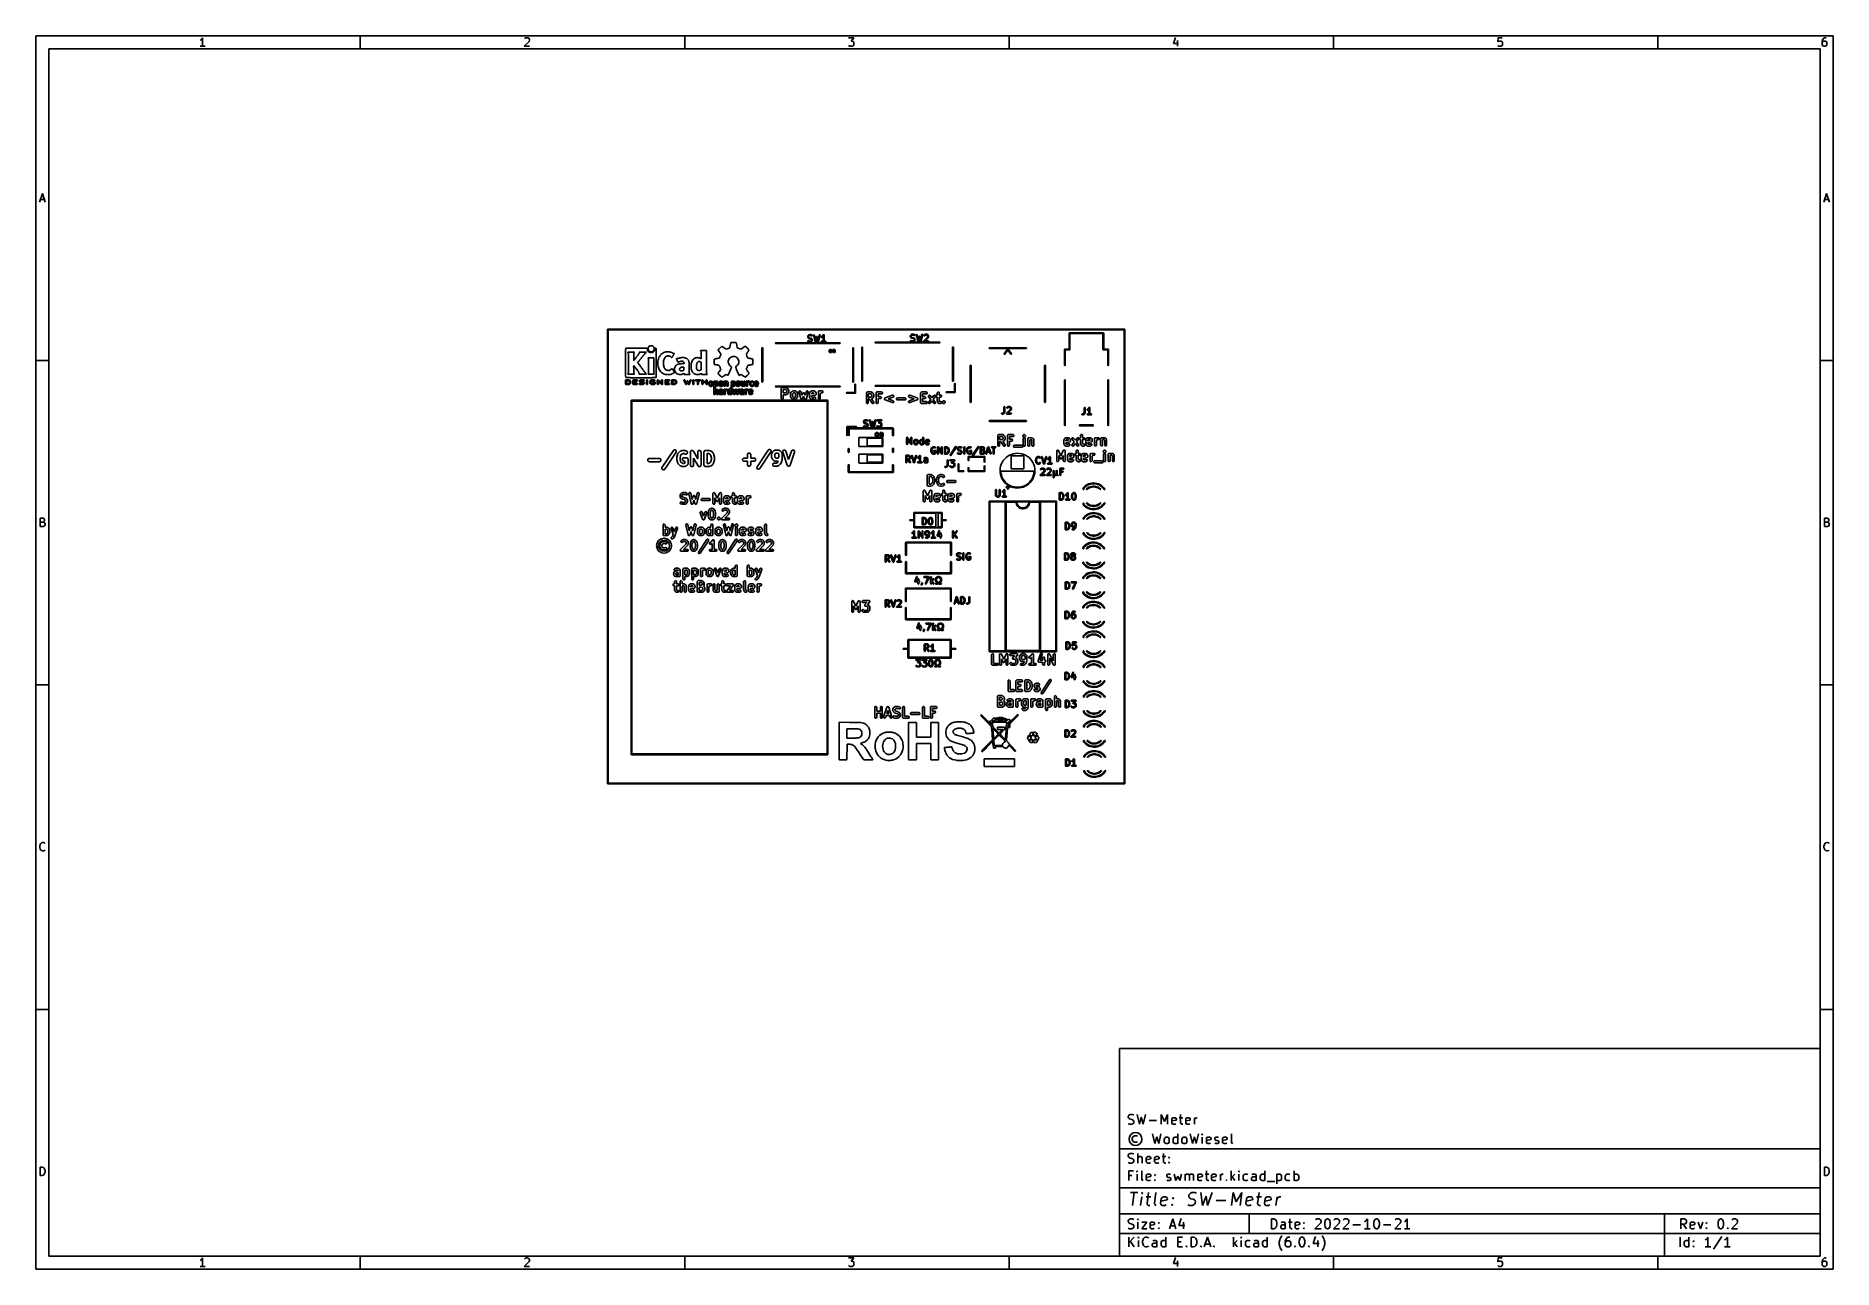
# Model space of a CAD drawing. Extents: x 10 to 287, y -200 to -10.
import ezdxf

# ---------------------------------------------------------------- set-up
doc = ezdxf.new("R2010")
doc.units = 0
doc.layers.add('BLACK', color=7, linetype='CONTINUOUS')

msp = doc.modelspace()

# ---------------------------------------------------------------- linework, layer by layer
at = {"layer": 'BLACK', "linetype": 'CONTINUOUS'}
for p, q in [((10, -10), (10, -200.007)), ((287.002, -10), (10, -10)), ((35.4464, -10.5976), (35.3226, -10.6595)), ((35.5702, -10.4738), (35.4464, -10.5976)), ((35.694, -10.2881), (35.5702, -10.4738)), ((35.694, -11.5881), (35.694, -10.2881)), ((60, -12), (60, -10)), ((86.0036, -10.8452), (85.2607, -11.5881)), ((85.3226, -10.4119), (85.3845, -10.35)), ((85.3845, -10.35), (85.5083, -10.2881)), ((85.5083, -10.2881), (85.8179, -10.2881)), ((85.8179, -10.2881), (85.9417, -10.35)), ((85.9417, -10.35), (86.0036, -10.4119)), ((86.0036, -10.4119), (86.0655, -10.5357)), ((86.0655, -10.6595), (86.0036, -10.8452)), ((86.0655, -10.5357), (86.0655, -10.6595)), ((110, -12), (110, -10)), ((135.261, -10.2881), (136.065, -10.2881)), ((136.065, -10.2881), (135.632, -10.7833)), ((135.632, -10.7833), (135.818, -10.7833)), ((135.818, -10.7833), (135.942, -10.8452)), ((135.942, -10.8452), (136.004, -10.9071)), ((136.004, -10.9071), (136.065, -11.031)), ((136.065, -11.031), (136.065, -11.3405)), ((160, -12), (160, -10)), ((185.632, -10.2262), (185.323, -11.1548)), ((185.942, -10.7214), (185.942, -11.5881)), ((210, -12), (210, -10)), ((235.385, -10.2881), (235.323, -10.9071)), ((235.323, -10.9071), (235.385, -10.8452)), ((236.004, -10.2881), (235.385, -10.2881)), ((235.385, -10.8452), (235.508, -10.7833)), ((235.508, -10.7833), (235.818, -10.7833)), ((235.818, -10.7833), (235.942, -10.8452)), ((235.942, -10.8452), (236.004, -10.9071)), ((236.004, -10.9071), (236.065, -11.031)), ((236.065, -11.031), (236.065, -11.3405)), ((260, -12), (260, -10)), ((285.385, -10.5976), (285.323, -10.8452)), ((285.323, -10.8452), (285.323, -11.3405)), ((285.385, -10.9071), (285.323, -11.031)), ((285.508, -10.4119), (285.385, -10.5976)), ((285.446, -10.8452), (285.385, -10.9071)), ((285.57, -10.7833), (285.446, -10.8452)), ((285.57, -10.35), (285.508, -10.4119)), ((285.694, -10.2881), (285.57, -10.35)), ((285.818, -10.7833), (285.57, -10.7833)), ((285.942, -10.2881), (285.694, -10.2881)), ((285.942, -10.8452), (285.818, -10.7833)), ((286.004, -10.9071), (285.942, -10.8452)), ((286.065, -11.031), (286.004, -10.9071)), ((286.065, -11.3405), (286.065, -11.031)), ((287.002, -200.007), (287.002, -10)), ((12, -12), (12, -198.007)), ((285.002, -12), (12, -12)), ((36.0655, -11.5881), (35.3226, -11.5881)), ((85.2607, -11.5881), (86.0655, -11.5881)), ((135.323, -11.5262), (135.261, -11.4643)), ((135.446, -11.5881), (135.323, -11.5262)), ((135.818, -11.5881), (135.446, -11.5881)), ((135.942, -11.5262), (135.818, -11.5881)), ((136.004, -11.4643), (135.942, -11.5262)), ((136.065, -11.3405), (136.004, -11.4643)), ((185.323, -11.1548), (186.127, -11.1548)), ((235.385, -11.5262), (235.323, -11.4643)), ((235.508, -11.5881), (235.385, -11.5262)), ((235.818, -11.5881), (235.508, -11.5881)), ((235.942, -11.5262), (235.818, -11.5881)), ((236.004, -11.4643), (235.942, -11.5262)), ((236.065, -11.3405), (236.004, -11.4643)), ((285.002, -198.007), (285.002, -12)), ((285.323, -11.3405), (285.385, -11.4643)), ((285.385, -11.4643), (285.446, -11.5262)), ((285.446, -11.5262), (285.57, -11.5881)), ((285.57, -11.5881), (285.818, -11.5881)), ((285.818, -11.5881), (285.942, -11.5262)), ((285.942, -11.5262), (286.004, -11.4643)), ((286.004, -11.4643), (286.065, -11.3405)), ((10.5667, -35.5881), (11, -34.2881)), ((10.6905, -35.2167), (11.3095, -35.2167)), ((11, -34.2881), (11.4333, -35.5881)), ((285.569, -35.5881), (286.002, -34.2881)), ((285.693, -35.2167), (286.312, -35.2167)), ((286.002, -34.2881), (286.436, -35.5881)), ((98.105, -55.235), (98.1196, -55.1996)), ((98.105, -125.185), (98.105, -55.235)), ((98.1196, -55.1996), (98.155, -55.185)), ((98.155, -55.185), (177.79, -55.185)), ((98.205, -55.285), (98.205, -125.135)), ((177.74, -55.285), (98.205, -55.285)), ((177.74, -125.135), (177.74, -55.285)), ((177.79, -55.185), (177.825, -55.1996)), ((177.825, -55.1996), (177.84, -55.235)), ((177.84, -55.235), (177.84, -125.185)), ((100.907, -58.1806), (100.911, -58.1631)), ((100.911, -58.1626), (100.915, -58.1498)), ((100.911, -58.1629), (100.911, -58.1626)), ((100.911, -58.1631), (100.911, -58.1629)), ((100.915, -58.1498), (100.916, -58.1494)), ((100.916, -58.149), (100.92, -58.1399)), ((100.916, -58.1494), (100.916, -58.149)), ((100.92, -58.1399), (100.921, -58.1396)), ((100.921, -58.1391), (100.926, -58.1328)), ((100.921, -58.1396), (100.921, -58.1391)), ((100.926, -58.1328), (100.927, -58.1325)), ((100.927, -58.132), (100.932, -58.1276)), ((100.927, -58.1325), (100.927, -58.132)), ((100.932, -58.1276), (100.933, -58.1274)), ((100.933, -58.1271), (100.939, -58.1236)), ((100.933, -58.1274), (100.933, -58.1271)), ((100.939, -58.1235), (100.946, -58.1201)), ((100.939, -58.1236), (100.939, -58.1235)), ((100.939, -58.1236), (100.939, -58.1236)), ((100.946, -58.1201), (100.952, -58.1166)), ((100.952, -58.1164), (100.958, -58.1138)), ((100.952, -58.1165), (100.952, -58.1164)), ((100.952, -58.1166), (100.952, -58.1165)), ((100.958, -58.1135), (100.967, -58.1112)), ((100.958, -58.1138), (100.958, -58.1135)), ((100.958, -58.1138), (100.958, -58.1138)), ((100.967, -58.111), (100.979, -58.109)), ((100.967, -58.1112), (100.967, -58.111)), ((100.967, -58.1112), (100.967, -58.1112)), ((100.979, -58.109), (100.98, -58.1089)), ((100.979, -58.109), (100.979, -58.109)), ((100.98, -58.1089), (100.997, -58.107)), ((100.997, -58.107), (101.021, -58.1054)), ((100.997, -58.107), (100.997, -58.1071)), ((100.997, -58.1071), (100.997, -58.107)), ((101.021, -58.1054), (101.052, -58.1039)), ((101.021, -58.1054), (101.021, -58.1054)), ((101.021, -58.1054), (101.021, -58.1054)), ((101.052, -58.1039), (101.091, -58.1026)), ((101.052, -58.1039), (101.052, -58.1039)), ((101.052, -58.1039), (101.052, -58.1039)), ((101.091, -58.1026), (101.14, -58.1015)), ((101.091, -58.1026), (101.091, -58.1026)), ((101.091, -58.1026), (101.091, -58.1026)), ((101.14, -58.1015), (101.199, -58.1006)), ((101.14, -58.1015), (101.14, -58.1015)), ((101.14, -58.1015), (101.14, -58.1015)), ((101.199, -58.1006), (101.271, -58.0998)), ((101.199, -58.1006), (101.199, -58.1006)), ((101.199, -58.1006), (101.199, -58.1006)), ((101.271, -58.0998), (101.354, -58.0991)), ((101.271, -58.0998), (101.271, -58.0998)), ((101.271, -58.0998), (101.271, -58.0998)), ((101.354, -58.0991), (101.452, -58.0986)), ((101.354, -58.0991), (101.354, -58.0991)), ((101.354, -58.0991), (101.354, -58.0991)), ((101.452, -58.0986), (101.565, -58.0982)), ((101.452, -58.0986), (101.452, -58.0986)), ((101.452, -58.0986), (101.452, -58.0986)), ((101.565, -58.0982), (101.694, -58.0978)), ((101.565, -58.0982), (101.565, -58.0982)), ((101.565, -58.0982), (101.565, -58.0982)), ((101.694, -58.0978), (101.84, -58.0976)), ((101.694, -58.0978), (101.694, -58.0978)), ((101.694, -58.0978), (101.694, -58.0978)), ((101.84, -58.0976), (102.004, -58.0974)), ((101.84, -58.0976), (101.84, -58.0976)), ((101.84, -58.0976), (101.84, -58.0976)), ((102.004, -58.0974), (102.188, -58.0973)), ((102.004, -58.0974), (102.004, -58.0974)), ((102.188, -58.0973), (102.188, -58.0973)), ((102.188, -58.0973), (102.392, -58.0973)), ((102.392, -58.0973), (102.392, -58.0973)), ((102.392, -58.0973), (102.603, -58.0973)), ((102.603, -58.0973), (104.224, -58.0973)), ((104.224, -58.0973), (104.227, -58.0987)), ((104.227, -58.0987), (104.229, -58.1023)), ((104.229, -58.1023), (104.229, -58.1988)), ((104.36, -58.198), (104.364, -58.1136)), ((104.364, -58.1129), (104.378, -58.0436)), ((104.364, -58.1133), (104.364, -58.1129)), ((104.364, -58.1136), (104.364, -58.1133)), ((104.378, -58.0427), (104.403, -57.982)), ((104.378, -58.0432), (104.378, -58.0427)), ((104.378, -58.0436), (104.378, -58.0432)), ((104.403, -57.9817), (104.404, -57.9812)), ((104.403, -57.982), (104.403, -57.9817)), ((104.404, -57.9812), (104.443, -57.9228)), ((104.443, -57.9223), (104.482, -57.878)), ((104.443, -57.9226), (104.443, -57.9223)), ((104.443, -57.9228), (104.443, -57.9226)), ((104.482, -57.8776), (104.554, -57.8118)), ((104.482, -57.8779), (104.482, -57.8776)), ((104.482, -57.878), (104.482, -57.8779)), ((104.554, -57.8118), (104.555, -57.8116)), ((104.555, -57.8112), (104.63, -57.7658)), ((104.555, -57.8116), (104.555, -57.8112)), ((104.63, -57.7658), (104.631, -57.7657)), ((104.631, -57.7653), (104.714, -57.7381)), ((104.631, -57.7657), (104.631, -57.7653)), ((104.714, -57.7381), (104.715, -57.7379)), ((104.714, -57.7381), (104.714, -57.7381)), ((104.715, -57.7379), (104.792, -57.7276)), ((104.792, -57.7276), (104.793, -57.7277)), ((104.793, -57.7277), (104.793, -57.7276)), ((104.793, -57.7276), (104.897, -57.7316)), ((104.897, -57.7316), (104.898, -57.7318)), ((104.898, -57.7318), (104.898, -57.7317)), ((104.898, -57.7317), (104.994, -57.756)), ((104.994, -57.756), (104.995, -57.7563)), ((104.995, -57.7563), (104.995, -57.7563)), ((104.995, -57.7563), (105.082, -57.7992)), ((105.082, -57.7992), (105.082, -57.7996)), ((105.082, -57.7996), (105.083, -57.7997)), ((105.083, -57.7997), (105.158, -57.8595)), ((105.158, -57.8595), (105.158, -57.86)), ((105.158, -57.86), (105.159, -57.8603)), ((105.159, -57.8603), (105.219, -57.9353)), ((105.219, -57.9353), (105.22, -57.9359)), ((105.22, -57.9359), (105.22, -57.9362)), ((105.22, -57.9362), (105.265, -58.025)), ((105.265, -58.025), (105.265, -58.0255)), ((105.265, -58.0255), (105.265, -58.0259)), ((105.265, -58.0259), (105.292, -58.1222)), ((105.292, -58.1222), (105.292, -58.1227)), ((105.292, -58.1227), (105.292, -58.1232)), ((105.292, -58.1232), (105.298, -58.2205)), ((105.427, -58.1023), (105.428, -58.0987)), ((105.427, -58.1901), (105.427, -58.1023)), ((105.428, -58.0987), (105.432, -58.0973)), ((105.432, -58.0973), (105.483, -58.0973)), ((105.483, -58.0973), (105.484, -58.0973)), ((105.484, -58.0973), (105.484, -58.0973)), ((105.484, -58.0973), (105.52, -58.1001)), ((105.52, -58.1001), (105.521, -58.1005)), ((105.521, -58.1005), (105.522, -58.1005)), ((105.522, -58.1005), (105.549, -58.1123)), ((105.549, -58.1123), (105.549, -58.1129)), ((105.549, -58.1129), (105.55, -58.1131)), ((105.55, -58.1131), (105.577, -58.1369)), ((105.577, -58.1369), (105.577, -58.137)), ((105.577, -58.137), (105.577, -58.1371)), ((105.577, -58.1371), (105.616, -58.1755)), ((115.293, -58.2257), (115.36, -58.1562)), ((115.36, -58.1561), (115.431, -58.0836)), ((115.36, -58.1562), (115.36, -58.1561)), ((115.36, -58.1561), (115.36, -58.1561)), ((115.431, -58.0835), (115.502, -58.012)), ((115.431, -58.0836), (115.431, -58.0835)), ((115.431, -58.0836), (115.431, -58.0836)), ((115.502, -58.012), (115.569, -57.9455)), ((115.502, -58.012), (115.502, -58.012)), ((115.502, -58.012), (115.502, -58.012)), ((115.569, -57.9455), (115.628, -57.8882)), ((115.569, -57.9455), (115.569, -57.9455)), ((115.569, -57.9455), (115.569, -57.9455)), ((115.628, -57.8881), (115.676, -57.844)), ((115.628, -57.8882), (115.628, -57.8881)), ((115.628, -57.8882), (115.628, -57.8882)), ((115.676, -57.8439), (115.707, -57.817)), ((115.676, -57.844), (115.676, -57.8439)), ((115.676, -57.844), (115.676, -57.844)), ((115.707, -57.8168), (115.708, -57.8165)), ((115.707, -57.817), (115.707, -57.8168)), ((115.708, -57.8165), (115.718, -57.8101)), ((115.718, -57.8101), (115.719, -57.81)), ((115.719, -57.81), (115.719, -57.8096)), ((115.719, -57.8096), (115.72, -57.8097)), ((115.72, -57.8097), (115.722, -57.8095)), ((115.722, -57.8095), (115.722, -57.8099)), ((115.722, -57.8099), (115.723, -57.8099)), ((115.723, -57.8099), (115.74, -57.8189)), ((115.74, -57.8189), (115.74, -57.8191)), ((115.74, -57.8191), (115.74, -57.8191)), ((115.74, -57.8191), (115.781, -57.8445)), ((115.781, -57.8445), (115.781, -57.8445)), ((115.781, -57.8445), (115.781, -57.8445)), ((115.781, -57.8445), (115.841, -57.8836)), ((115.841, -57.8836), (115.841, -57.8836)), ((115.841, -57.8836), (115.841, -57.8836)), ((115.841, -57.8836), (115.917, -57.9339)), ((115.917, -57.9339), (115.917, -57.9339)), ((115.917, -57.9339), (115.917, -57.9339)), ((115.917, -57.9339), (116.005, -57.9928)), ((116.005, -57.9928), (116.005, -57.9928)), ((116.005, -57.9928), (116.005, -57.9928)), ((116.005, -57.9928), (116.071, -58.0376)), ((116.071, -58.0376), (116.071, -58.0376)), ((116.071, -58.0376), (116.071, -58.0376)), ((116.071, -58.0376), (116.403, -58.2635)), ((116.403, -58.2635), (116.68, -58.1496)), ((116.68, -58.1496), (116.956, -58.0357)), ((116.956, -58.0357), (117.031, -57.6377)), ((117.031, -57.6377), (117.106, -57.2369)), ((117.106, -57.2369), (117.107, -57.2357)), ((117.107, -57.2357), (117.108, -57.2343)), ((117.108, -57.2337), (117.11, -57.2334)), ((117.108, -57.2341), (117.108, -57.2337)), ((117.108, -57.2343), (117.108, -57.2341)), ((117.11, -57.2334), (117.111, -57.2328)), ((117.111, -57.2328), (117.945, -57.2328)), ((117.945, -57.2328), (117.947, -57.2334)), ((117.947, -57.2334), (117.948, -57.2337)), ((117.948, -57.2337), (117.949, -57.2341)), ((117.949, -57.2341), (117.949, -57.2343)), ((117.949, -57.2343), (117.95, -57.2357)), ((117.95, -57.2357), (117.95, -57.2369)), ((117.95, -57.2369), (118.026, -57.6377)), ((118.026, -57.6377), (118.101, -58.0357)), ((118.101, -58.0357), (118.653, -58.2635)), ((118.653, -58.2635), (118.986, -58.0376)), ((118.986, -58.0376), (119.079, -57.9743)), ((118.986, -58.0376), (118.986, -58.0376)), ((118.986, -58.0376), (118.986, -58.0376)), ((119.079, -57.9743), (119.164, -57.9177)), ((119.079, -57.9743), (119.079, -57.9743)), ((119.079, -57.9743), (119.079, -57.9743)), ((119.164, -57.9177), (119.236, -57.8705)), ((119.164, -57.9177), (119.164, -57.9177)), ((119.164, -57.9177), (119.164, -57.9177)), ((119.236, -57.8705), (119.291, -57.8353)), ((119.236, -57.8705), (119.236, -57.8705)), ((119.236, -57.8705), (119.236, -57.8705)), ((119.291, -57.8352), (119.325, -57.8145)), ((119.291, -57.8353), (119.291, -57.8352)), ((119.291, -57.8353), (119.291, -57.8353)), ((119.325, -57.8143), (119.334, -57.8098)), ((119.325, -57.8145), (119.325, -57.8143)), ((119.325, -57.8145), (119.325, -57.8145)), ((119.334, -57.8098), (119.335, -57.8098)), ((119.335, -57.8098), (119.336, -57.8094)), ((119.336, -57.8094), (119.337, -57.8097)), ((119.337, -57.8097), (119.338, -57.8096)), ((119.338, -57.8096), (119.339, -57.8101)), ((119.339, -57.8101), (119.339, -57.8102)), ((119.339, -57.8102), (119.356, -57.8217)), ((119.356, -57.8217), (119.356, -57.822)), ((119.356, -57.822), (119.357, -57.8221)), ((119.357, -57.8221), (119.392, -57.8538)), ((119.392, -57.8538), (119.392, -57.8539)), ((119.392, -57.8539), (119.392, -57.8539)), ((119.392, -57.8539), (119.443, -57.9019)), ((119.443, -57.9019), (119.443, -57.9019)), ((119.443, -57.9019), (119.443, -57.9019)), ((119.443, -57.9019), (119.504, -57.962)), ((119.504, -57.962), (119.504, -57.962)), ((119.504, -57.962), (119.504, -57.962)), ((119.504, -57.962), (119.573, -58.0302)), ((119.573, -58.0302), (119.573, -58.0302)), ((119.573, -58.0302), (119.573, -58.0302)), ((119.573, -58.0302), (119.644, -58.1024)), ((119.644, -58.1024), (119.644, -58.1024)), ((119.644, -58.1024), (119.644, -58.1025)), ((119.644, -58.1025), (119.715, -58.1746)), ((121.91, -58.08), (121.928, -58.0376)), ((121.91, -63.28), (121.91, -58.08)), ((121.928, -58.0376), (121.97, -58.02)), ((121.97, -58.02), (122.012, -58.0376)), ((122.012, -58.0376), (122.03, -58.08)), ((122.03, -58.08), (122.03, -63.28)), ((123.96, -57.33), (123.978, -57.2876)), ((123.978, -57.3724), (123.96, -57.33)), ((123.978, -57.2876), (124.02, -57.27)), ((124.02, -57.39), (123.978, -57.3724)), ((124.02, -57.27), (133.92, -57.27)), ((133.92, -57.39), (124.02, -57.39)), ((128.952, -56.2929), (128.956, -56.2672)), ((128.952, -56.3881), (128.952, -56.2929)), ((128.953, -56.3923), (128.952, -56.3881)), ((128.952, -56.3967), (128.953, -56.3923)), ((128.96, -56.4216), (128.952, -56.3967)), ((128.953, -57.0698), (128.961, -57.019)), ((128.98, -57.1135), (128.953, -57.0698)), ((128.956, -56.2672), (128.959, -56.2638)), ((128.959, -56.2638), (128.96, -56.2593)), ((128.96, -56.2593), (129.007, -56.1641)), ((129.007, -56.5169), (128.96, -56.4216)), ((128.961, -57.019), (128.999, -56.985)), ((129.003, -57.1259), (128.98, -57.1135)), ((128.999, -56.985), (129.05, -56.9836)), ((129.146, -57.1735), (129.003, -57.1259)), ((129.007, -56.1641), (129.021, -56.1461)), ((129.008, -56.518), (129.007, -56.5169)), ((129.021, -56.5364), (129.008, -56.518)), ((129.021, -56.1446), (129.069, -56.097)), ((129.021, -56.1461), (129.021, -56.1446)), ((129.069, -56.584), (129.021, -56.5364)), ((129.05, -56.9836), (129.182, -57.0274)), ((129.069, -56.097), (129.087, -56.0841)), ((129.07, -56.5847), (129.069, -56.584)), ((129.088, -56.598), (129.07, -56.5847)), ((129.087, -56.0841), (129.088, -56.0829)), ((129.088, -56.0829), (129.184, -56.0353)), ((129.184, -56.6457), (129.088, -56.598)), ((129.136, -56.242), (129.102, -56.3106)), ((129.102, -56.3106), (129.102, -56.3704)), ((129.102, -56.3704), (129.136, -56.4389)), ((129.166, -56.2116), (129.136, -56.242)), ((129.136, -56.4389), (129.166, -56.4693)), ((129.147, -57.1735), (129.146, -57.1735)), ((129.17, -57.1774), (129.147, -57.1735)), ((129.235, -56.1774), (129.166, -56.2116)), ((129.166, -56.4693), (129.243, -56.5078)), ((129.408, -57.1774), (129.17, -57.1774)), ((129.182, -57.0274), (129.39, -57.0274)), ((129.184, -56.0353), (129.209, -56.0279)), ((129.187, -56.6461), (129.184, -56.6457)), ((129.199, -56.6513), (129.187, -56.6461)), ((129.381, -56.697), (129.199, -56.6513)), ((129.209, -56.0279), (129.213, -56.0289)), ((129.213, -56.0289), (129.217, -56.0274)), ((129.217, -56.0274), (129.455, -56.0274)), ((129.443, -56.1774), (129.235, -56.1774)), ((129.243, -56.5078), (129.426, -56.5534)), ((129.458, -56.7354), (129.381, -56.697)), ((129.39, -57.0274), (129.458, -56.9931)), ((129.412, -57.1758), (129.408, -57.1774)), ((129.416, -57.1769), (129.412, -57.1758)), ((129.441, -57.1695), (129.416, -57.1769)), ((129.426, -56.5534), (129.438, -56.5587)), ((129.438, -56.5587), (129.441, -56.5591)), ((129.441, -56.5591), (129.536, -56.6067)), ((129.536, -57.1218), (129.441, -57.1695)), ((129.574, -56.2212), (129.443, -56.1774)), ((129.455, -56.0274), (129.477, -56.0313)), ((129.489, -56.7659), (129.458, -56.7354)), ((129.458, -56.9931), (129.489, -56.9627)), ((129.477, -56.0313), (129.479, -56.0312)), ((129.479, -56.0312), (129.622, -56.0788)), ((129.523, -56.8344), (129.489, -56.7659)), ((129.489, -56.9627), (129.523, -56.8942)), ((129.523, -56.8942), (129.523, -56.8344)), ((129.536, -56.6067), (129.554, -56.6201)), ((129.538, -57.1207), (129.536, -57.1218)), ((129.556, -57.1078), (129.538, -57.1207)), ((129.554, -56.6201), (129.556, -56.6208)), ((129.556, -56.6208), (129.604, -56.6684)), ((129.604, -57.0602), (129.556, -57.1078)), ((129.626, -56.2197), (129.574, -56.2212)), ((129.604, -56.6684), (129.616, -56.6868)), ((129.618, -57.0407), (129.604, -57.0587)), ((129.604, -57.0587), (129.604, -57.0602)), ((129.616, -56.6868), (129.618, -56.6879)), ((129.618, -56.6879), (129.665, -56.7831)), ((129.665, -56.9454), (129.618, -57.0407)), ((129.622, -56.0788), (129.645, -56.0913)), ((129.664, -56.1857), (129.626, -56.2197)), ((129.645, -56.0913), (129.672, -56.135)), ((129.672, -56.135), (129.664, -56.1857)), ((129.665, -56.7831), (129.673, -56.8081)), ((129.666, -56.941), (129.665, -56.9454)), ((129.669, -56.9376), (129.666, -56.941)), ((129.673, -56.9119), (129.669, -56.9376)), ((129.673, -56.8081), (129.672, -56.8125)), ((129.672, -56.8125), (129.673, -56.8167)), ((129.673, -56.8167), (129.673, -56.9119)), ((129.857, -56.0937), (129.88, -56.0479)), ((129.858, -56.1198), (129.857, -56.0937)), ((130.097, -57.1198), (129.858, -56.1198)), ((129.88, -56.0479), (129.927, -56.0275)), ((129.927, -56.0275), (129.976, -56.0422)), ((129.976, -56.0422), (130.004, -56.085)), ((130.004, -56.085), (130.174, -56.7959)), ((130.101, -57.1263), (130.097, -57.1198)), ((130.102, -57.1342), (130.101, -57.1263)), ((130.115, -57.1472), (130.102, -57.1342)), ((130.125, -57.1626), (130.115, -57.1472)), ((130.132, -57.1648), (130.125, -57.1626)), ((130.138, -57.1704), (130.132, -57.1648)), ((130.156, -57.172), (130.138, -57.1704)), ((130.174, -57.1772), (130.156, -57.172)), ((130.174, -56.7959), (130.288, -56.3688)), ((130.181, -57.1741), (130.174, -57.1772)), ((130.189, -57.1748), (130.181, -57.1741)), ((130.204, -57.1642), (130.189, -57.1748)), ((130.221, -57.1569), (130.204, -57.1642)), ((130.225, -57.1498), (130.221, -57.1569)), ((130.231, -57.1453), (130.225, -57.1498)), ((130.242, -57.1217), (130.231, -57.1453)), ((130.36, -56.6792), (130.242, -57.1217)), ((130.288, -56.3688), (130.299, -56.3451)), ((130.299, -56.3451), (130.304, -56.3412)), ((130.304, -56.3412), (130.307, -56.335)), ((130.307, -56.335), (130.325, -56.3268)), ((130.325, -56.3268), (130.341, -56.3157)), ((130.341, -56.3157), (130.347, -56.3163)), ((130.347, -56.3163), (130.354, -56.3134)), ((130.354, -56.3134), (130.372, -56.3184)), ((130.478, -57.1217), (130.36, -56.6792)), ((130.372, -56.3184), (130.392, -56.3201)), ((130.392, -56.3201), (130.396, -56.3249)), ((130.396, -56.3249), (130.403, -56.3267)), ((130.403, -56.3267), (130.414, -56.3426)), ((130.414, -56.3426), (130.428, -56.3563)), ((130.428, -56.3563), (130.429, -56.3631)), ((130.429, -56.3631), (130.432, -56.3688)), ((130.432, -56.3688), (130.546, -56.7959)), ((130.483, -57.1282), (130.478, -57.1217)), ((130.483, -57.136), (130.483, -57.1282)), ((130.497, -57.1486), (130.483, -57.136)), ((130.507, -57.1638), (130.497, -57.1486)), ((130.515, -57.1658), (130.507, -57.1638)), ((130.521, -57.1712), (130.515, -57.1658)), ((130.539, -57.1723), (130.521, -57.1712)), ((130.557, -57.1771), (130.539, -57.1723)), ((130.546, -56.7959), (130.716, -56.085)), ((130.564, -57.1738), (130.557, -57.1771)), ((130.572, -57.1743), (130.564, -57.1738)), ((130.587, -57.1633), (130.572, -57.1743)), ((130.603, -57.1555), (130.587, -57.1633)), ((130.607, -57.1483), (130.603, -57.1555)), ((130.613, -57.1437), (130.607, -57.1483)), ((130.623, -57.1198), (130.613, -57.1437)), ((130.862, -56.1198), (130.623, -57.1198)), ((130.716, -56.085), (130.726, -56.0611)), ((130.726, -56.0611), (130.767, -56.0305)), ((130.767, -56.0305), (130.818, -56.0335)), ((130.818, -56.0335), (130.856, -56.0688)), ((130.856, -56.0688), (130.862, -56.1198)), ((131.048, -57.0894), (131.074, -57.0449)), ((131.057, -57.1399), (131.048, -57.0894)), ((131.05, -56.4095), (131.053, -56.3583)), ((131.081, -56.4507), (131.05, -56.4095)), ((131.053, -56.3583), (131.088, -56.321)), ((131.096, -57.1729), (131.057, -57.1399)), ((131.074, -57.0449), (131.122, -57.0274)), ((131.13, -56.4626), (131.081, -56.4507)), ((131.088, -56.321), (131.173, -56.2788)), ((131.122, -57.1774), (131.096, -57.1729)), ((131.122, -57.0274), (131.333, -57.0274)), ((131.693, -57.1774), (131.122, -57.1774)), ((131.155, -56.4552), (131.13, -56.4626)), ((131.251, -56.4076), (131.155, -56.4552)), ((131.173, -56.2788), (131.254, -56.1975)), ((131.252, -56.4064), (131.251, -56.4076)), ((131.27, -56.3935), (131.252, -56.4064)), ((131.254, -56.1975), (131.345, -56.0608)), ((131.333, -56.3311), (131.27, -56.3935)), ((131.333, -57.0274), (131.333, -56.3311)), ((131.345, -56.0608), (131.363, -56.0419)), ((131.363, -56.0419), (131.367, -56.0407)), ((131.367, -56.0407), (131.37, -56.0374)), ((131.37, -56.0374), (131.392, -56.0336)), ((131.392, -56.0336), (131.412, -56.0275)), ((131.412, -56.0275), (131.416, -56.0293)), ((131.416, -56.0293), (131.421, -56.0285)), ((131.421, -56.0285), (131.439, -56.0394)), ((131.439, -56.0394), (131.459, -56.0481)), ((131.459, -56.0481), (131.461, -56.052)), ((131.461, -56.052), (131.465, -56.0542)), ((131.465, -56.0542), (131.473, -56.0746)), ((131.473, -56.0746), (131.482, -56.0941)), ((131.482, -56.0941), (131.481, -56.0983)), ((131.481, -56.0983), (131.483, -56.1024)), ((131.483, -56.1024), (131.483, -57.0274)), ((131.483, -57.0274), (131.693, -57.0274)), ((131.693, -57.0274), (131.719, -57.0319)), ((131.742, -57.1598), (131.693, -57.1774)), ((131.719, -57.0319), (131.758, -57.0649)), ((131.767, -57.1154), (131.742, -57.1598)), ((131.758, -57.0649), (131.767, -57.1154)), ((133.92, -57.27), (133.962, -57.2876)), ((133.962, -57.3724), (133.92, -57.39)), ((133.962, -57.2876), (133.98, -57.33)), ((133.98, -57.33), (133.962, -57.3724)), ((135.91, -58.08), (135.928, -58.0376)), ((135.91, -63.28), (135.91, -58.08)), ((135.928, -58.0376), (135.97, -58.02)), ((135.97, -58.02), (136.012, -58.0376)), ((136.012, -58.0376), (136.03, -58.08)), ((136.03, -58.08), (136.03, -63.28)), ((137.29, -57.975), (137.308, -57.9326)), ((137.29, -63.175), (137.29, -57.975)), ((137.308, -57.9326), (137.35, -57.915)), ((137.35, -57.915), (137.392, -57.9326)), ((137.392, -57.9326), (137.41, -57.975)), ((137.41, -57.975), (137.41, -63.175)), ((139.34, -57.225), (139.358, -57.1826)), ((139.358, -57.2674), (139.34, -57.225)), ((139.358, -57.1826), (139.4, -57.165)), ((139.4, -57.285), (139.358, -57.2674)), ((139.4, -57.165), (149.3, -57.165)), ((149.3, -57.285), (139.4, -57.285)), ((144.772, -56.2329), (144.776, -56.2072)), ((144.772, -56.3281), (144.772, -56.2329)), ((144.773, -56.3323), (144.772, -56.3281)), ((144.772, -56.3367), (144.773, -56.3323)), ((144.78, -56.3616), (144.772, -56.3367)), ((144.773, -57.0098), (144.781, -56.959)), ((144.8, -57.0535), (144.773, -57.0098)), ((144.776, -56.2072), (144.779, -56.2038)), ((144.779, -56.2038), (144.78, -56.1993)), ((144.78, -56.1993), (144.827, -56.1041)), ((144.827, -56.4569), (144.78, -56.3616)), ((144.781, -56.959), (144.819, -56.925)), ((144.823, -57.0659), (144.8, -57.0535)), ((144.819, -56.925), (144.87, -56.9236)), ((144.966, -57.1135), (144.823, -57.0659)), ((144.827, -56.1041), (144.841, -56.0861)), ((144.828, -56.458), (144.827, -56.4569)), ((144.841, -56.4764), (144.828, -56.458)), ((144.841, -56.0846), (144.889, -56.037)), ((144.841, -56.0861), (144.841, -56.0846)), ((144.889, -56.524), (144.841, -56.4764)), ((144.87, -56.9236), (145.002, -56.9674)), ((144.889, -56.037), (144.907, -56.0241)), ((144.89, -56.5247), (144.889, -56.524)), ((144.908, -56.538), (144.89, -56.5247)), ((144.907, -56.0241), (144.908, -56.0229)), ((144.908, -56.0229), (145.004, -55.9753)), ((145.004, -56.5857), (144.908, -56.538)), ((144.956, -56.182), (144.922, -56.2506)), ((144.922, -56.2506), (144.922, -56.3104)), ((144.922, -56.3104), (144.956, -56.3789)), ((144.986, -56.1516), (144.956, -56.182)), ((144.956, -56.3789), (144.986, -56.4093)), ((144.967, -57.1135), (144.966, -57.1135)), ((144.99, -57.1174), (144.967, -57.1135)), ((145.055, -56.1174), (144.986, -56.1516)), ((144.986, -56.4093), (145.063, -56.4478)), ((145.228, -57.1174), (144.99, -57.1174)), ((145.002, -56.9674), (145.21, -56.9674)), ((145.004, -55.9753), (145.029, -55.9679)), ((145.007, -56.5861), (145.004, -56.5857)), ((145.019, -56.5913), (145.007, -56.5861)), ((145.201, -56.637), (145.019, -56.5913)), ((145.029, -55.9679), (145.033, -55.9689)), ((145.033, -55.9689), (145.037, -55.9674)), ((145.037, -55.9674), (145.275, -55.9674)), ((145.263, -56.1174), (145.055, -56.1174)), ((145.063, -56.4478), (145.246, -56.4934)), ((145.278, -56.6754), (145.201, -56.637)), ((145.21, -56.9674), (145.278, -56.9331)), ((145.232, -57.1158), (145.228, -57.1174)), ((145.236, -57.1169), (145.232, -57.1158)), ((145.261, -57.1095), (145.236, -57.1169)), ((145.246, -56.4934), (145.258, -56.4987)), ((145.258, -56.4987), (145.261, -56.4991)), ((145.261, -56.4991), (145.356, -56.5467)), ((145.356, -57.0618), (145.261, -57.1095)), ((145.394, -56.1612), (145.263, -56.1174)), ((145.275, -55.9674), (145.297, -55.9713)), ((145.309, -56.7059), (145.278, -56.6754)), ((145.278, -56.9331), (145.309, -56.9027)), ((145.297, -55.9713), (145.299, -55.9712)), ((145.299, -55.9712), (145.442, -56.0188)), ((145.343, -56.7744), (145.309, -56.7059)), ((145.309, -56.9027), (145.343, -56.8342)), ((145.343, -56.8342), (145.343, -56.7744)), ((145.356, -56.5467), (145.374, -56.5601)), ((145.358, -57.0607), (145.356, -57.0618)), ((145.376, -57.0478), (145.358, -57.0607)), ((145.374, -56.5601), (145.376, -56.5608)), ((145.376, -56.5608), (145.424, -56.6084)), ((145.424, -57.0002), (145.376, -57.0478)), ((145.446, -56.1597), (145.394, -56.1612)), ((145.424, -56.6084), (145.436, -56.6268)), ((145.438, -56.9807), (145.424, -56.9987)), ((145.424, -56.9987), (145.424, -57.0002)), ((145.436, -56.6268), (145.438, -56.6279)), ((145.438, -56.6279), (145.485, -56.7231)), ((145.485, -56.8854), (145.438, -56.9807)), ((145.442, -56.0188), (145.465, -56.0313)), ((145.484, -56.1257), (145.446, -56.1597)), ((145.465, -56.0313), (145.492, -56.075)), ((145.492, -56.075), (145.484, -56.1257)), ((145.485, -56.7231), (145.493, -56.7481)), ((145.486, -56.881), (145.485, -56.8854)), ((145.489, -56.8776), (145.486, -56.881)), ((145.493, -56.8519), (145.489, -56.8776)), ((145.493, -56.7481), (145.492, -56.7525)), ((145.492, -56.7525), (145.493, -56.7567)), ((145.493, -56.7567), (145.493, -56.8519)), ((145.677, -56.0337), (145.7, -55.9879)), ((145.678, -56.0598), (145.677, -56.0337)), ((145.917, -57.0598), (145.678, -56.0598)), ((145.7, -55.9879), (145.747, -55.9675)), ((145.747, -55.9675), (145.796, -55.9822)), ((145.796, -55.9822), (145.824, -56.025)), ((145.824, -56.025), (145.994, -56.7359)), ((145.921, -57.0663), (145.917, -57.0598)), ((145.922, -57.0742), (145.921, -57.0663)), ((145.935, -57.0872), (145.922, -57.0742)), ((145.945, -57.1026), (145.935, -57.0872)), ((145.952, -57.1048), (145.945, -57.1026)), ((145.958, -57.1104), (145.952, -57.1048)), ((145.976, -57.112), (145.958, -57.1104)), ((145.994, -57.1172), (145.976, -57.112)), ((145.994, -56.7359), (146.108, -56.3088)), ((146.001, -57.1141), (145.994, -57.1172)), ((146.009, -57.1148), (146.001, -57.1141)), ((146.024, -57.1042), (146.009, -57.1148)), ((146.041, -57.0969), (146.024, -57.1042)), ((146.045, -57.0898), (146.041, -57.0969)), ((146.051, -57.0853), (146.045, -57.0898)), ((146.062, -57.0617), (146.051, -57.0853)), ((146.18, -56.6192), (146.062, -57.0617)), ((146.108, -56.3088), (146.119, -56.2851)), ((146.119, -56.2851), (146.124, -56.2812)), ((146.124, -56.2812), (146.127, -56.275)), ((146.127, -56.275), (146.145, -56.2668)), ((146.145, -56.2668), (146.161, -56.2557)), ((146.161, -56.2557), (146.167, -56.2563)), ((146.167, -56.2563), (146.174, -56.2534)), ((146.174, -56.2534), (146.192, -56.2584)), ((146.298, -57.0617), (146.18, -56.6192)), ((146.192, -56.2584), (146.212, -56.2601)), ((146.212, -56.2601), (146.216, -56.2649)), ((146.216, -56.2649), (146.223, -56.2667)), ((146.223, -56.2667), (146.234, -56.2826)), ((146.234, -56.2826), (146.248, -56.2963)), ((146.248, -56.2963), (146.249, -56.3031)), ((146.249, -56.3031), (146.252, -56.3088)), ((146.252, -56.3088), (146.366, -56.7359)), ((146.303, -57.0682), (146.298, -57.0617)), ((146.303, -57.076), (146.303, -57.0682)), ((146.317, -57.0886), (146.303, -57.076)), ((146.327, -57.1038), (146.317, -57.0886)), ((146.335, -57.1058), (146.327, -57.1038)), ((146.341, -57.1112), (146.335, -57.1058)), ((146.359, -57.1123), (146.341, -57.1112)), ((146.377, -57.1171), (146.359, -57.1123)), ((146.366, -56.7359), (146.536, -56.025)), ((146.384, -57.1138), (146.377, -57.1171)), ((146.392, -57.1143), (146.384, -57.1138)), ((146.407, -57.1033), (146.392, -57.1143)), ((146.423, -57.0955), (146.407, -57.1033)), ((146.427, -57.0883), (146.423, -57.0955)), ((146.433, -57.0837), (146.427, -57.0883)), ((146.443, -57.0598), (146.433, -57.0837)), ((146.682, -56.0598), (146.443, -57.0598)), ((146.536, -56.025), (146.546, -56.0011)), ((146.546, -56.0011), (146.587, -55.9705)), ((146.587, -55.9705), (146.638, -55.9735)), ((146.638, -55.9735), (146.676, -56.0088)), ((146.676, -56.0088), (146.682, -56.0598)), ((146.82, -57.0294), (146.832, -57.0098)), ((146.821, -57.0327), (146.82, -57.0294)), ((146.82, -57.0358), (146.821, -57.0327)), ((146.825, -57.0576), (146.82, -57.0358)), ((146.829, -57.0799), (146.825, -57.0576)), ((146.832, -57.0821), (146.829, -57.0799)), ((146.832, -57.0098), (146.841, -56.9893)), ((146.833, -57.0854), (146.832, -57.0821)), ((146.851, -57.0983), (146.833, -57.0854)), ((146.841, -56.9893), (147.4, -56.4304)), ((146.869, -57.1129), (146.851, -57.0983)), ((146.867, -56.1311), (146.889, -56.0846)), ((146.88, -56.1806), (146.867, -56.1311)), ((146.873, -57.1137), (146.869, -57.1129)), ((146.875, -57.1148), (146.873, -57.1137)), ((146.878, -57.1145), (146.875, -57.1148)), ((146.894, -57.1174), (146.878, -57.1145)), ((146.922, -56.2101), (146.88, -56.1806)), ((146.889, -56.0846), (146.936, -56.037)), ((147.513, -57.1174), (146.894, -57.1174)), ((146.974, -56.2056), (146.922, -56.2101)), ((146.936, -56.037), (146.955, -56.0241)), ((146.955, -56.0241), (146.956, -56.0229)), ((146.956, -56.0229), (147.051, -55.9753)), ((146.995, -56.1907), (146.974, -56.2056)), ((147.034, -56.1516), (146.995, -56.1907)), ((147.102, -56.1174), (147.034, -56.1516)), ((147.051, -55.9753), (147.076, -55.9679)), ((147.519, -56.524), (147.075, -56.9674)), ((147.075, -56.9674), (147.513, -56.9674)), ((147.076, -55.9679), (147.081, -55.9689)), ((147.081, -55.9689), (147.085, -55.9674)), ((147.085, -55.9674), (147.323, -55.9674)), ((147.305, -56.1174), (147.102, -56.1174)), ((147.374, -56.1516), (147.305, -56.1174)), ((147.323, -55.9674), (147.349, -55.9719)), ((147.349, -55.9719), (147.352, -55.9748)), ((147.352, -55.9748), (147.356, -55.9753)), ((147.356, -55.9753), (147.452, -56.0229)), ((147.404, -56.182), (147.374, -56.1516)), ((147.4, -56.4304), (147.438, -56.3159)), ((147.438, -56.2506), (147.404, -56.182)), ((147.438, -56.3159), (147.438, -56.2506)), ((147.452, -56.0229), (147.47, -56.0363)), ((147.47, -56.0363), (147.471, -56.037)), ((147.471, -56.037), (147.519, -56.0846)), ((147.513, -56.9674), (147.539, -56.9719)), ((147.562, -57.0998), (147.513, -57.1174)), ((147.519, -56.0846), (147.532, -56.103)), ((147.521, -56.5199), (147.519, -56.524)), ((147.524, -56.5176), (147.521, -56.5199)), ((147.537, -56.4947), (147.524, -56.5176)), ((147.532, -56.103), (147.533, -56.1041)), ((147.533, -56.1041), (147.58, -56.1993)), ((147.584, -56.3518), (147.537, -56.4947)), ((147.539, -56.9719), (147.578, -57.0049)), ((147.587, -57.0554), (147.562, -57.0998)), ((147.578, -57.0049), (147.587, -57.0554)), ((147.58, -56.1993), (147.588, -56.2243)), ((147.588, -56.3281), (147.584, -56.3502)), ((147.584, -56.3502), (147.584, -56.3518)), ((147.588, -56.2243), (147.587, -56.2286)), ((147.587, -56.2286), (147.588, -56.2329)), ((147.588, -56.2329), (147.588, -56.3281)), ((149.3, -57.165), (149.342, -57.1826)), ((149.342, -57.2674), (149.3, -57.285)), ((149.342, -57.1826), (149.36, -57.225)), ((149.36, -57.225), (149.342, -57.2674)), ((151.29, -57.975), (151.308, -57.9326)), ((151.29, -63.175), (151.29, -57.975)), ((151.308, -57.9326), (151.35, -57.915)), ((151.35, -57.915), (151.392, -57.9326)), ((151.392, -57.9326), (151.41, -57.975)), ((151.41, -57.975), (151.41, -63.175)), ((156.915, -58.1), (156.933, -58.0576)), ((156.933, -58.1424), (156.915, -58.1)), ((156.933, -58.0576), (156.975, -58.04)), ((156.975, -58.16), (156.933, -58.1424)), ((156.975, -58.04), (162.625, -58.04)), ((162.625, -58.16), (156.975, -58.16)), ((162.625, -58.04), (162.667, -58.0576)), ((162.667, -58.1424), (162.625, -58.16)), ((162.667, -58.0576), (162.685, -58.1)), ((162.685, -58.1), (162.667, -58.1424)), ((169.265, -55.8), (169.283, -55.7576)), ((169.265, -58.24), (169.265, -55.8)), ((169.283, -55.7576), (169.325, -55.74)), ((169.325, -55.74), (174.525, -55.74)), ((174.465, -55.86), (169.385, -55.86)), ((169.385, -55.86), (169.385, -58.3)), ((174.465, -58.3), (174.465, -55.86)), ((174.525, -55.74), (174.567, -55.7576)), ((174.567, -55.7576), (174.585, -55.8)), ((174.585, -55.8), (174.585, -58.24)), ((10, -60), (12, -60)), ((100.888, -59.2643), (100.889, -59.1002)), ((100.888, -59.4463), (100.888, -59.2643)), ((100.888, -59.2643), (100.888, -59.2643)), ((100.888, -59.2643), (100.888, -59.2643)), ((100.888, -59.4464), (100.888, -59.4463)), ((100.888, -59.6472), (100.888, -59.4464)), ((100.888, -59.8677), (100.888, -59.6472)), ((100.888, -59.6472), (100.888, -59.6472)), ((100.888, -60.109), (100.888, -59.8677)), ((100.888, -59.8677), (100.888, -59.8677)), ((100.888, -60.3719), (100.888, -60.109)), ((100.888, -60.109), (100.888, -60.109)), ((100.888, -60.414), (100.888, -60.3719)), ((100.888, -60.6747), (100.888, -60.414)), ((100.888, -60.9138), (100.888, -60.6747)), ((100.888, -61.1324), (100.888, -60.9138)), ((100.889, -58.8218), (100.89, -58.7118)), ((100.889, -58.953), (100.889, -58.8218)), ((100.889, -58.8218), (100.889, -58.8218)), ((100.889, -58.8218), (100.889, -58.8218)), ((100.889, -59.1002), (100.889, -58.953)), ((100.889, -58.953), (100.889, -58.953)), ((100.889, -58.953), (100.889, -58.953)), ((100.889, -59.1002), (100.889, -59.1002)), ((100.889, -59.1002), (100.889, -59.1002)), ((100.89, -58.7056), (100.891, -58.6035)), ((100.89, -58.7118), (100.89, -58.7056)), ((100.89, -58.7056), (100.89, -58.7056)), ((100.89, -58.7056), (100.89, -58.7056)), ((100.891, -58.6035), (100.892, -58.5146)), ((100.891, -58.6035), (100.891, -58.6035)), ((100.891, -58.6035), (100.891, -58.6035)), ((100.892, -58.5145), (100.893, -58.4379)), ((100.892, -58.5146), (100.892, -58.5145)), ((100.892, -58.5146), (100.892, -58.5146)), ((100.893, -58.4378), (100.895, -58.3724)), ((100.893, -58.4379), (100.893, -58.4378)), ((100.893, -58.4378), (100.893, -58.4378)), ((100.895, -58.3724), (100.896, -58.3173)), ((100.895, -58.3724), (100.895, -58.3724)), ((100.895, -58.3724), (100.895, -58.3724)), ((100.896, -58.3172), (100.899, -58.2715)), ((100.896, -58.3173), (100.896, -58.3172)), ((100.896, -58.3172), (100.896, -58.3172)), ((100.899, -58.2714), (100.901, -58.2342)), ((100.899, -58.2715), (100.899, -58.2714)), ((100.899, -58.2715), (100.899, -58.2715)), ((100.901, -58.2341), (100.904, -58.2043)), ((100.901, -58.2342), (100.901, -58.2341)), ((100.901, -58.2341), (100.901, -58.2341)), ((100.904, -58.2041), (100.907, -58.181)), ((100.904, -58.2042), (100.904, -58.2041)), ((100.904, -58.2043), (100.904, -58.2042)), ((100.907, -58.1808), (100.907, -58.1806)), ((100.907, -58.181), (100.907, -58.1808)), ((102.249, -58.7169), (101.207, -58.7169)), ((101.207, -58.7169), (101.242, -58.7668)), ((101.242, -58.7668), (101.253, -58.7826)), ((101.253, -58.7826), (101.263, -58.7965)), ((101.263, -58.7965), (101.263, -58.7966)), ((101.263, -58.7966), (101.263, -58.7966)), ((101.263, -58.7966), (101.272, -58.81)), ((101.272, -58.81), (101.272, -58.8102)), ((101.272, -58.8102), (101.272, -58.8103)), ((101.272, -58.8103), (101.28, -58.8242)), ((101.28, -58.8242), (101.28, -58.8244)), ((101.28, -58.8244), (101.28, -58.8246)), ((101.28, -58.8246), (101.288, -58.8403)), ((101.288, -58.8403), (101.288, -58.8406)), ((101.288, -58.8406), (101.288, -58.8408)), ((101.288, -58.8408), (101.294, -58.8594)), ((101.294, -58.8594), (101.294, -58.8596)), ((101.294, -58.8596), (101.294, -58.8598)), ((101.294, -58.8598), (101.3, -58.8825)), ((101.3, -58.8825), (101.3, -58.8827)), ((101.3, -58.8827), (101.3, -58.8829)), ((101.3, -58.8829), (101.304, -58.9109)), ((101.304, -58.9109), (101.304, -58.911)), ((101.304, -58.911), (101.304, -58.9112)), ((101.304, -58.9112), (101.308, -58.9457)), ((101.308, -58.9457), (101.308, -58.9458)), ((101.308, -58.9458), (101.308, -58.9459)), ((101.308, -58.9459), (101.312, -58.9881)), ((101.312, -58.9881), (101.312, -58.9882)), ((101.312, -58.9882), (101.312, -58.9882)), ((101.312, -58.9882), (101.314, -59.0393)), ((101.314, -59.0393), (101.314, -59.0394)), ((101.314, -59.0394), (101.314, -59.0394)), ((101.314, -59.0394), (101.317, -59.1006)), ((101.317, -59.1006), (101.317, -59.1006)), ((101.317, -59.1006), (101.317, -59.1006)), ((101.317, -59.1006), (101.318, -59.173)), ((101.318, -59.173), (101.318, -59.173)), ((101.318, -59.173), (101.318, -59.1731)), ((101.318, -59.1731), (101.32, -59.2579)), ((101.32, -59.2579), (101.32, -59.2579)), ((101.32, -59.2579), (101.32, -59.2579)), ((101.32, -59.2579), (101.32, -59.3564)), ((101.32, -59.3564), (101.32, -59.3564)), ((101.32, -59.3564), (101.32, -59.3564)), ((101.32, -59.3564), (101.321, -59.4696)), ((101.321, -59.4696), (101.321, -59.4697)), ((101.321, -59.4697), (101.321, -59.4697)), ((101.321, -59.4697), (101.322, -59.5989)), ((101.322, -59.5989), (101.322, -59.5989)), ((101.322, -59.5989), (101.322, -59.5989)), ((101.322, -59.5989), (101.322, -59.7453)), ((101.322, -59.7453), (101.322, -59.7453)), ((101.322, -59.7453), (101.322, -59.7453)), ((101.322, -59.7453), (101.322, -59.9101)), ((101.322, -59.9101), (101.322, -59.9101)), ((101.322, -59.9101), (101.322, -60.0944)), ((101.322, -60.0944), (101.322, -60.0944)), ((101.322, -60.0944), (101.322, -60.2995)), ((101.322, -60.2995), (101.322, -60.2995)), ((101.322, -60.2995), (101.322, -60.4221)), ((101.322, -60.4221), (101.322, -60.6391)), ((101.322, -60.6391), (101.322, -60.8346)), ((101.322, -60.8346), (101.322, -60.8346)), ((101.322, -60.8346), (101.322, -61.01)), ((102.131, -60.8837), (102.132, -60.8445)), ((102.131, -60.9365), (102.131, -60.8837)), ((102.131, -60.8837), (102.131, -60.8837)), ((102.131, -60.8837), (102.131, -60.8837)), ((102.131, -61.0047), (102.131, -60.9365)), ((102.131, -60.9365), (102.131, -60.9365)), ((102.131, -60.9365), (102.131, -60.9365)), ((102.132, -59.6164), (102.133, -59.4964)), ((102.132, -59.733), (102.132, -59.6164)), ((102.132, -59.6164), (102.132, -59.6164)), ((102.132, -59.6164), (102.132, -59.6164)), ((102.132, -59.7331), (102.132, -59.733)), ((102.132, -59.8285), (102.132, -59.7331)), ((102.132, -59.7331), (102.132, -59.7331)), ((102.132, -59.8286), (102.132, -59.8285)), ((102.133, -59.9026), (102.132, -59.8286)), ((102.132, -59.8286), (102.132, -59.8286)), ((102.132, -60.8444), (102.134, -60.817)), ((102.132, -60.8445), (102.132, -60.8444)), ((102.132, -60.8444), (102.132, -60.8444)), ((102.133, -59.4964), (102.135, -59.3643)), ((102.133, -59.4964), (102.133, -59.4964)), ((102.133, -59.4964), (102.133, -59.4964)), ((102.133, -59.9027), (102.133, -59.9026)), ((102.135, -59.955), (102.133, -59.9027)), ((102.133, -59.9027), (102.133, -59.9027)), ((102.134, -60.8167), (102.136, -60.7994)), ((102.134, -60.8169), (102.134, -60.8167)), ((102.134, -60.817), (102.134, -60.8169)), ((102.135, -59.3643), (102.136, -59.2525)), ((102.135, -59.3643), (102.135, -59.3643)), ((102.135, -59.3643), (102.135, -59.3643)), ((102.135, -59.9551), (102.135, -59.955)), ((102.135, -59.9552), (102.135, -59.9551)), ((102.137, -59.9855), (102.135, -59.9552)), ((102.136, -59.2525), (102.138, -59.1589)), ((102.136, -59.2525), (102.136, -59.2525)), ((102.136, -59.2525), (102.136, -59.2525)), ((102.136, -60.7986), (102.139, -60.7895)), ((102.136, -60.799), (102.136, -60.7986)), ((102.136, -60.7994), (102.136, -60.799)), ((102.137, -59.9861), (102.137, -59.9855)), ((102.137, -59.9868), (102.137, -59.9861)), ((102.14, -59.9948), (102.137, -59.9868)), ((102.138, -59.1589), (102.141, -59.0812)), ((102.138, -59.1589), (102.138, -59.1589)), ((102.138, -59.1589), (102.138, -59.1589)), ((102.139, -60.7895), (102.14, -60.7883)), ((102.141, -59.9957), (102.14, -59.9948)), ((102.14, -60.787), (102.144, -60.7843)), ((102.14, -60.7883), (102.14, -60.787)), ((102.141, -59.0811), (102.144, -59.0173)), ((102.141, -59.0812), (102.141, -59.0811)), ((102.141, -59.0812), (102.141, -59.0812)), ((102.141, -59.9968), (102.141, -59.9957)), ((102.142, -59.9971), (102.141, -59.9968)), ((102.143, -59.9977), (102.142, -59.9971)), ((102.144, -59.9977), (102.143, -59.9977)), ((102.144, -59.0171), (102.149, -58.9648)), ((102.144, -59.0172), (102.144, -59.0171)), ((102.144, -59.0173), (102.144, -59.0172)), ((102.145, -59.9982), (102.144, -59.9977)), ((102.144, -60.7843), (102.145, -60.7841)), ((102.146, -59.9978), (102.145, -59.9982)), ((102.145, -60.7841), (102.145, -60.7836)), ((102.145, -60.7836), (102.146, -60.7837)), ((102.147, -59.9971), (102.146, -59.9979)), ((102.146, -59.9979), (102.146, -59.9978)), ((102.146, -60.7837), (102.147, -60.7834)), ((102.148, -59.9966), (102.147, -59.9971)), ((102.147, -60.7834), (102.148, -60.7838)), ((102.152, -59.9933), (102.148, -59.9966)), ((102.148, -60.7838), (102.149, -60.7838)), ((102.149, -58.9646), (102.156, -58.9216)), ((102.149, -58.9647), (102.149, -58.9646)), ((102.149, -58.9648), (102.149, -58.9647)), ((102.149, -60.7838), (102.153, -60.7859)), ((102.17, -59.9716), (102.152, -59.9931)), ((102.152, -59.9931), (102.152, -59.9931)), ((102.152, -59.9931), (102.152, -59.9933)), ((102.153, -60.7859), (102.154, -60.7865)), ((102.154, -60.7865), (102.154, -60.7868)), ((102.154, -60.7868), (102.159, -60.7911)), ((102.156, -58.9213), (102.164, -58.8855)), ((102.156, -58.9215), (102.156, -58.9213)), ((102.156, -58.9216), (102.156, -58.9215)), ((102.159, -60.7911), (102.159, -60.7914)), ((102.159, -60.7914), (102.159, -60.7915)), ((102.159, -60.7915), (102.17, -60.8045)), ((102.164, -58.885), (102.174, -58.8542)), ((102.164, -58.8853), (102.164, -58.885)), ((102.164, -58.8855), (102.164, -58.8853)), ((102.2, -59.935), (102.17, -59.9716)), ((102.17, -59.9716), (102.17, -59.9716)), ((102.17, -59.9716), (102.17, -59.9716)), ((102.17, -60.8045), (102.17, -60.8045)), ((102.17, -60.8045), (102.17, -60.8046)), ((102.17, -60.8046), (102.192, -60.8337)), ((102.174, -58.8537), (102.186, -58.8256)), ((102.174, -58.854), (102.174, -58.8537)), ((102.174, -58.8542), (102.174, -58.854)), ((102.186, -58.8253), (102.201, -58.7977)), ((102.186, -58.8255), (102.186, -58.8253)), ((102.186, -58.8256), (102.186, -58.8255)), ((102.192, -60.8337), (102.192, -60.8337)), ((102.192, -60.8337), (102.192, -60.8337)), ((102.192, -60.8337), (102.224, -60.8768)), ((102.239, -59.8856), (102.2, -59.935)), ((102.2, -59.935), (102.2, -59.935)), ((102.2, -59.935), (102.2, -59.935)), ((102.201, -58.7975), (102.215, -58.7724)), ((102.201, -58.7976), (102.201, -58.7975)), ((102.201, -58.7977), (102.201, -58.7976)), ((102.215, -58.7724), (102.249, -58.7169)), ((102.215, -58.7724), (102.215, -58.7724)), ((102.215, -58.7724), (102.215, -58.7724)), ((102.224, -60.8768), (102.224, -60.8768)), ((102.224, -60.8768), (102.224, -60.8768)), ((102.224, -60.8768), (102.265, -60.9317)), ((102.287, -59.8253), (102.239, -59.8856)), ((102.239, -59.8856), (102.239, -59.8856)), ((102.239, -59.8856), (102.239, -59.8856)), ((102.265, -60.9317), (102.265, -60.9317)), ((102.265, -60.9317), (102.265, -60.9317)), ((102.265, -60.9317), (102.313, -60.9965)), ((102.342, -59.7564), (102.287, -59.8253)), ((102.287, -59.8253), (102.287, -59.8253)), ((102.287, -59.8253), (102.287, -59.8253)), ((102.401, -59.681), (102.342, -59.7564)), ((102.342, -59.7564), (102.342, -59.7564)), ((102.342, -59.7564), (102.342, -59.7564)), ((102.463, -59.6013), (102.401, -59.681)), ((102.401, -59.681), (102.401, -59.681)), ((102.401, -59.681), (102.401, -59.681)), ((102.528, -59.5193), (102.463, -59.6013)), ((102.463, -59.6013), (102.463, -59.6013)), ((102.463, -59.6013), (102.463, -59.6013)), ((102.591, -59.4373), (102.528, -59.5193)), ((102.528, -59.5193), (102.528, -59.5193)), ((102.528, -59.5193), (102.528, -59.5193)), ((102.654, -59.3573), (102.591, -59.4372)), ((102.591, -59.4372), (102.591, -59.4372)), ((102.591, -59.4372), (102.591, -59.4373)), ((102.712, -59.2815), (102.654, -59.3573)), ((102.654, -59.3573), (102.654, -59.3573)), ((102.654, -59.3573), (102.654, -59.3573)), ((102.766, -59.212), (102.712, -59.2815)), ((102.712, -59.2815), (102.712, -59.2815)), ((102.712, -59.2815), (102.712, -59.2815)), ((102.813, -59.1511), (102.766, -59.212)), ((102.766, -59.212), (102.766, -59.212)), ((102.766, -59.212), (102.766, -59.212)), ((102.767, -60.3168), (102.768, -60.3164)), ((102.768, -60.3182), (102.767, -60.3168)), ((102.767, -60.3195), (102.768, -60.3182)), ((102.768, -60.32), (102.767, -60.3195)), ((102.768, -60.3158), (102.776, -60.3045)), ((102.768, -60.3164), (102.768, -60.3158)), ((102.768, -60.3206), (102.768, -60.32)), ((102.769, -60.3247), (102.768, -60.3206)), ((102.77, -60.325), (102.769, -60.3247)), ((102.77, -60.3254), (102.77, -60.325)), ((102.783, -60.346), (102.77, -60.3254)), ((102.776, -60.3043), (102.797, -60.2771)), ((102.776, -60.3044), (102.776, -60.3043)), ((102.776, -60.3045), (102.776, -60.3044)), ((102.783, -60.3461), (102.783, -60.346)), ((102.783, -60.346), (102.783, -60.346)), ((102.807, -60.3823), (102.783, -60.3461)), ((102.797, -60.2771), (102.829, -60.2358)), ((102.797, -60.2771), (102.797, -60.2771)), ((102.797, -60.2771), (102.797, -60.2771)), ((102.807, -60.3824), (102.807, -60.3823)), ((102.842, -60.4327), (102.807, -60.3824)), ((102.807, -60.3824), (102.807, -60.3824)), ((102.851, -59.1007), (102.813, -59.151)), ((102.813, -59.151), (102.813, -59.1511)), ((102.813, -59.1511), (102.813, -59.1511)), ((102.829, -60.2357), (102.872, -60.1819)), ((102.829, -60.2358), (102.829, -60.2357)), ((102.829, -60.2357), (102.829, -60.2357)), ((102.885, -60.4954), (102.842, -60.4327)), ((102.842, -60.4327), (102.842, -60.4327)), ((102.842, -60.4327), (102.842, -60.4327)), ((102.879, -59.0631), (102.851, -59.1007)), ((102.851, -59.1007), (102.851, -59.1007)), ((102.851, -59.1007), (102.851, -59.1007)), ((102.872, -60.1819), (102.923, -60.1174)), ((102.872, -60.1819), (102.872, -60.1819)), ((102.872, -60.1819), (102.872, -60.1819)), ((102.895, -59.0404), (102.879, -59.0631)), ((102.879, -59.0631), (102.879, -59.0631)), ((102.879, -59.0631), (102.879, -59.0631)), ((102.937, -60.5688), (102.885, -60.4954)), ((102.885, -60.4954), (102.885, -60.4954)), ((102.885, -60.4954), (102.885, -60.4954)), ((102.941, -58.9679), (102.895, -59.0402)), ((102.895, -59.0402), (102.895, -59.0402)), ((102.895, -59.0402), (102.895, -59.0404)), ((102.923, -60.1174), (102.981, -60.0438)), ((102.923, -60.1174), (102.923, -60.1174)), ((102.923, -60.1174), (102.923, -60.1174)), ((102.996, -60.6514), (102.937, -60.5688)), ((102.937, -60.5688), (102.937, -60.5688)), ((102.937, -60.5688), (102.937, -60.5688)), ((102.981, -58.8877), (102.941, -58.9675)), ((102.941, -58.9675), (102.941, -58.9676)), ((102.941, -58.9676), (102.941, -58.9679)), ((103.003, -58.8187), (102.981, -58.887)), ((102.981, -58.887), (102.981, -58.8873)), ((102.981, -58.8873), (102.981, -58.8877)), ((102.981, -60.0438), (103.046, -59.9629)), ((102.981, -60.0438), (102.981, -60.0438)), ((102.981, -60.0438), (102.981, -60.0438)), ((103.06, -60.7415), (102.996, -60.6514)), ((102.996, -60.6514), (102.996, -60.6514)), ((102.996, -60.6514), (102.996, -60.6514)), ((104.113, -58.7171), (103.001, -58.7169)), ((103.001, -58.7169), (103.006, -58.7593)), ((103.006, -58.7601), (103.003, -58.8175)), ((103.003, -58.8175), (103.003, -58.8181)), ((103.003, -58.8181), (103.003, -58.8187)), ((103.006, -58.7593), (103.006, -58.7597)), ((103.006, -58.7597), (103.006, -58.7601)), ((103.046, -59.9629), (103.115, -59.8763)), ((103.046, -59.9629), (103.046, -59.9629)), ((103.046, -59.9629), (103.046, -59.9629)), ((103.128, -60.8375), (103.06, -60.7415)), ((103.06, -60.7415), (103.06, -60.7415)), ((103.06, -60.7415), (103.06, -60.7415)), ((103.115, -59.8763), (103.187, -59.7857)), ((103.115, -59.8763), (103.115, -59.8763)), ((103.115, -59.8763), (103.115, -59.8763)), ((103.2, -60.9378), (103.128, -60.8375)), ((103.128, -60.8375), (103.128, -60.8375)), ((103.128, -60.8375), (103.128, -60.8375)), ((103.187, -59.7857), (103.262, -59.6929)), ((103.187, -59.7857), (103.187, -59.7857)), ((103.187, -59.7857), (103.187, -59.7857)), ((103.274, -61.0407), (103.2, -60.9378)), ((103.2, -60.9378), (103.2, -60.9378)), ((103.2, -60.9378), (103.2, -60.9378)), ((103.262, -59.6929), (103.322, -59.6186)), ((103.262, -59.6929), (103.262, -59.6929)), ((103.262, -59.6929), (103.262, -59.6929)), ((103.322, -59.6186), (103.337, -59.5996)), ((103.337, -59.5996), (103.411, -59.5074)), ((103.337, -59.5996), (103.337, -59.5996)), ((103.337, -59.5996), (103.337, -59.5996)), ((103.411, -59.5074), (103.483, -59.4181)), ((103.411, -59.5074), (103.411, -59.5074)), ((103.411, -59.5074), (103.411, -59.5074)), ((103.483, -59.4181), (103.552, -59.3333)), ((103.483, -59.4181), (103.483, -59.4181)), ((103.483, -59.4181), (103.483, -59.4181)), ((103.552, -59.3333), (103.615, -59.2547)), ((103.552, -59.3333), (103.552, -59.3333)), ((103.552, -59.3333), (103.552, -59.3333)), ((103.615, -59.2547), (103.673, -59.1842)), ((103.615, -59.2547), (103.615, -59.2547)), ((103.615, -59.2547), (103.615, -59.2547)), ((103.673, -59.1842), (103.722, -59.1232)), ((103.673, -59.1842), (103.673, -59.1842)), ((103.673, -59.1842), (103.673, -59.1842)), ((103.722, -59.1232), (103.763, -59.0737)), ((103.722, -59.1232), (103.722, -59.1232)), ((103.722, -59.1232), (103.722, -59.1232)), ((103.763, -59.0737), (103.78, -59.053)), ((103.763, -59.0737), (103.763, -59.0737)), ((103.763, -59.0737), (103.763, -59.0737)), ((103.78, -59.0529), (103.867, -58.9523)), ((103.78, -59.053), (103.78, -59.0529)), ((103.78, -59.053), (103.78, -59.053)), ((103.867, -58.9521), (103.943, -58.8689)), ((103.867, -58.9522), (103.867, -58.9521)), ((103.867, -58.9523), (103.867, -58.9522)), ((103.943, -58.8687), (104.012, -58.8009)), ((103.943, -58.8688), (103.943, -58.8687)), ((103.943, -58.8689), (103.943, -58.8688)), ((104.012, -58.8008), (104.013, -58.8007)), ((104.012, -58.8009), (104.012, -58.8008)), ((104.013, -58.8007), (104.075, -58.7463)), ((104.075, -58.7463), (104.076, -58.7463)), ((104.076, -58.7462), (104.085, -58.7388)), ((104.076, -58.7463), (104.076, -58.7462)), ((104.085, -58.7388), (104.113, -58.7171)), ((104.085, -58.7388), (104.085, -58.7388)), ((104.085, -58.7388), (104.085, -58.7388)), ((104.229, -58.1988), (104.239, -58.312)), ((104.239, -58.312), (104.271, -58.4187)), ((104.271, -58.4187), (104.321, -58.5169)), ((104.321, -58.5169), (104.389, -58.6042)), ((104.355, -59.6248), (104.344, -59.6257)), ((104.344, -59.6257), (104.347, -59.6323)), ((104.347, -59.6323), (104.361, -59.6541)), ((104.391, -59.6235), (104.355, -59.6248)), ((104.36, -58.1981), (104.36, -58.198)), ((104.36, -58.1983), (104.36, -58.1981)), ((104.36, -58.2443), (104.36, -58.1983)), ((104.36, -58.2445), (104.36, -58.2443)), ((104.36, -58.2446), (104.36, -58.2445)), ((104.363, -58.2857), (104.36, -58.2446)), ((104.361, -59.6541), (104.362, -59.6555)), ((104.362, -59.6555), (104.362, -59.6557)), ((104.362, -59.6557), (104.362, -59.6557)), ((104.362, -59.6557), (104.381, -59.6859)), ((104.363, -58.286), (104.363, -58.2857)), ((104.363, -58.2863), (104.363, -58.286)), ((104.368, -58.3184), (104.363, -58.2863)), ((104.368, -58.3188), (104.368, -58.3184)), ((104.368, -58.3192), (104.368, -58.3188)), ((104.379, -58.3497), (104.368, -58.3192)), ((104.379, -58.3499), (104.379, -58.3497)), ((104.379, -58.3502), (104.379, -58.3499)), ((104.395, -58.3865), (104.379, -58.3502)), ((104.381, -59.6859), (104.381, -59.6861)), ((104.381, -59.6861), (104.381, -59.6862)), ((104.381, -59.6862), (104.401, -59.723)), ((104.389, -58.6042), (104.474, -58.6785)), ((104.445, -59.6223), (104.391, -59.6235)), ((104.395, -58.3866), (104.395, -58.3865)), ((104.395, -58.3868), (104.395, -58.3866)), ((104.409, -58.414), (104.395, -58.3868)), ((104.401, -59.723), (104.401, -59.7231)), ((104.401, -59.7231), (104.401, -59.7232)), ((104.401, -59.7232), (104.405, -59.7313)), ((104.405, -59.7313), (104.405, -59.7315)), ((104.405, -59.7315), (104.405, -59.7316)), ((104.405, -59.7316), (104.408, -59.74)), ((104.408, -59.74), (104.408, -59.7403)), ((104.408, -59.7403), (104.408, -59.7405)), ((104.408, -59.7405), (104.412, -59.7506)), ((104.41, -58.4142), (104.409, -58.414)), ((104.41, -58.4145), (104.41, -58.4142)), ((104.468, -58.5002), (104.41, -58.4145)), ((104.412, -59.7506), (104.412, -59.7508)), ((104.412, -59.7508), (104.412, -59.751)), ((104.412, -59.751), (104.414, -59.7642)), ((104.414, -59.7642), (104.414, -59.7644)), ((104.414, -59.7644), (104.414, -59.7646)), ((104.414, -59.7646), (104.417, -59.7823)), ((104.417, -59.7823), (104.417, -59.7824)), ((104.417, -59.7824), (104.417, -59.7825)), ((104.417, -59.7825), (104.419, -59.806)), ((104.419, -59.806), (104.419, -59.8061)), ((104.419, -59.8061), (104.419, -59.8062)), ((104.419, -59.8062), (104.421, -59.837)), ((104.421, -59.837), (104.421, -59.8371)), ((104.421, -59.8371), (104.421, -59.8371)), ((104.421, -59.8371), (104.422, -59.8766)), ((104.422, -59.8766), (104.422, -59.8766)), ((104.422, -59.8766), (104.422, -59.8766)), ((104.422, -59.8766), (104.424, -59.9261)), ((104.424, -59.9261), (104.424, -59.9262)), ((104.424, -59.9262), (104.424, -59.9262)), ((104.424, -59.9262), (104.425, -59.9871)), ((104.425, -59.9871), (104.425, -59.9871)), ((104.425, -59.9871), (104.425, -59.9872)), ((104.425, -59.9872), (104.426, -60.0609)), ((104.426, -60.0609), (104.426, -60.061)), ((104.426, -60.061), (104.426, -60.061)), ((104.426, -60.061), (104.426, -60.149)), ((104.426, -60.149), (104.426, -60.149)), ((104.426, -60.149), (104.426, -60.149)), ((104.426, -60.149), (104.427, -60.2526)), ((104.427, -60.2526), (104.427, -60.2526)), ((104.427, -60.2526), (104.427, -60.2526)), ((104.427, -60.2526), (104.428, -60.3733)), ((104.428, -60.3733), (104.428, -60.3733)), ((104.428, -60.3733), (104.428, -60.3733)), ((104.428, -60.3733), (104.428, -60.5124)), ((104.428, -60.5124), (104.428, -60.5124)), ((104.428, -60.5124), (104.428, -60.5124)), ((104.428, -60.5124), (104.429, -60.6712)), ((104.429, -60.6712), (104.429, -60.6712)), ((104.429, -60.6712), (104.429, -60.8501)), ((104.429, -60.8501), (104.43, -61.0352)), ((104.513, -59.6213), (104.445, -59.6223)), ((104.445, -59.6223), (104.445, -59.6223)), ((104.469, -58.5005), (104.468, -58.5002)), ((104.469, -58.501), (104.469, -58.5005)), ((104.541, -58.5702), (104.469, -58.501)), ((104.474, -58.6785), (104.57, -58.7359)), ((104.594, -59.6206), (104.513, -59.6213)), ((104.513, -59.6213), (104.513, -59.6213)), ((104.541, -58.5704), (104.541, -58.5702)), ((104.542, -58.5709), (104.541, -58.5704)), ((104.625, -58.622), (104.542, -58.5709)), ((104.57, -58.7359), (104.675, -58.7752)), ((104.684, -59.6201), (104.594, -59.6206)), ((104.626, -58.6221), (104.625, -58.622)), ((104.626, -58.6225), (104.626, -58.6221)), ((104.72, -58.654), (104.626, -58.6225)), ((104.675, -58.7752), (104.781, -58.7936)), ((104.782, -59.62), (104.684, -59.6201)), ((104.72, -58.6541), (104.72, -58.654)), ((104.72, -58.654), (104.72, -58.654)), ((104.754, -58.6611), (104.72, -58.6541)), ((104.754, -58.6612), (104.754, -58.6611)), ((104.754, -58.6611), (104.754, -58.6611)), ((104.794, -58.668), (104.754, -58.6612)), ((104.781, -58.7936), (104.886, -58.7924)), ((105.223, -59.62), (104.782, -59.62)), ((104.795, -58.6681), (104.794, -58.668)), ((104.794, -58.668), (104.794, -58.668)), ((104.828, -58.6699), (104.795, -58.6681)), ((104.863, -58.6669), (104.828, -58.6699)), ((104.828, -58.6699), (104.828, -58.6698)), ((104.828, -58.6698), (104.828, -58.6699)), ((104.908, -58.6594), (104.863, -58.6669)), ((104.863, -58.6669), (104.863, -58.6668)), ((104.863, -58.6668), (104.863, -58.6669)), ((104.886, -58.7924), (104.988, -58.7731)), ((104.959, -58.6469), (104.908, -58.6593)), ((104.908, -58.6593), (104.908, -58.6593)), ((104.908, -58.6593), (104.908, -58.6594)), ((104.96, -58.6466), (104.959, -58.6469)), ((105.05, -58.6087), (104.96, -58.6466)), ((104.96, -58.6466), (104.96, -58.6466)), ((104.988, -58.7731), (105.083, -58.7369)), ((105.051, -58.6083), (105.05, -58.6087)), ((105.13, -58.554), (105.051, -58.6082)), ((105.051, -58.6082), (105.051, -58.6083)), ((105.083, -58.7369), (105.171, -58.6851)), ((105.131, -58.5535), (105.13, -58.554)), ((105.197, -58.4852), (105.131, -58.5533)), ((105.131, -58.5533), (105.131, -58.5535)), ((105.171, -58.6851), (105.25, -58.6191)), ((105.198, -58.4845), (105.197, -58.4848)), ((105.197, -58.4848), (105.197, -58.4852)), ((105.248, -58.4052), (105.198, -58.4845)), ((105.226, -60.7919), (105.223, -59.62)), ((105.229, -61.9687), (105.226, -60.7919)), ((105.249, -58.4043), (105.248, -58.4047)), ((105.248, -58.4047), (105.248, -58.4052)), ((105.283, -58.3164), (105.249, -58.4043)), ((105.25, -58.6191), (105.317, -58.5403)), ((105.298, -58.2216), (105.283, -58.3154)), ((105.283, -58.3154), (105.283, -58.3159)), ((105.283, -58.3159), (105.283, -58.3164)), ((105.298, -58.2205), (105.298, -58.221)), ((105.298, -58.221), (105.298, -58.2216)), ((105.317, -58.5403), (105.369, -58.4499)), ((105.369, -58.4499), (105.406, -58.3492)), ((105.406, -58.3492), (105.425, -58.2396)), ((105.425, -58.2396), (105.427, -58.1901)), ((105.616, -58.1755), (105.616, -58.1755)), ((105.616, -58.1755), (105.617, -58.179)), ((105.617, -58.179), (105.617, -60.3706)), ((105.617, -60.3706), (105.617, -60.6327)), ((105.617, -60.6327), (105.617, -60.6327)), ((105.617, -60.6327), (105.617, -60.8732)), ((105.617, -60.8732), (105.617, -60.8732)), ((105.617, -60.8732), (105.617, -61.093)), ((105.847, -60.3272), (105.864, -60.1251)), ((105.847, -60.3274), (105.847, -60.3272)), ((105.847, -60.3276), (105.847, -60.3274)), ((105.847, -60.5313), (105.847, -60.3276)), ((105.848, -60.5315), (105.847, -60.5313)), ((105.847, -60.5317), (105.848, -60.5315)), ((105.864, -60.733), (105.847, -60.5317)), ((105.864, -60.1247), (105.898, -59.9286)), ((105.864, -60.1249), (105.864, -60.1247)), ((105.864, -60.1251), (105.864, -60.1249)), ((105.864, -60.7332), (105.864, -60.733)), ((105.864, -60.7334), (105.864, -60.7332)), ((105.898, -60.928), (105.864, -60.7334)), ((105.898, -59.9281), (105.948, -59.7421)), ((105.898, -59.9283), (105.898, -59.9281)), ((105.898, -59.9286), (105.898, -59.9283)), ((105.898, -60.9282), (105.898, -60.928)), ((105.898, -60.9284), (105.898, -60.9282)), ((105.948, -61.1121), (105.898, -60.9284)), ((105.948, -59.7418), (105.952, -59.7302)), ((105.948, -59.742), (105.948, -59.7418)), ((105.948, -59.7421), (105.948, -59.742)), ((105.952, -59.73), (106.015, -59.5679)), ((105.952, -59.7301), (105.952, -59.73)), ((105.952, -59.7302), (105.952, -59.7301)), ((106.015, -59.5674), (106.092, -59.4195)), ((106.015, -59.5677), (106.015, -59.5674)), ((106.015, -59.5679), (106.015, -59.5677)), ((106.092, -59.419), (106.185, -59.2811)), ((106.092, -59.4193), (106.092, -59.419)), ((106.092, -59.4195), (106.092, -59.4193)), ((106.185, -59.2806), (106.298, -59.1484)), ((106.185, -59.2809), (106.185, -59.2806)), ((106.185, -59.2811), (106.185, -59.2809)), ((106.298, -59.1482), (106.342, -59.1029)), ((106.298, -59.1483), (106.298, -59.1482)), ((106.298, -59.1484), (106.298, -59.1483)), ((106.342, -59.1027), (106.478, -58.9788)), ((106.342, -59.1029), (106.342, -59.1027)), ((106.342, -59.1029), (106.342, -59.1029)), ((106.478, -58.9787), (106.479, -58.9784)), ((106.478, -58.9788), (106.478, -58.9787)), ((106.479, -58.9784), (106.619, -58.8759)), ((106.619, -58.8756), (106.765, -58.7933)), ((106.619, -58.8758), (106.619, -58.8756)), ((106.619, -58.8759), (106.619, -58.8758)), ((106.727, -60.2178), (106.717, -60.3771)), ((106.717, -60.3771), (106.719, -60.5367)), ((106.719, -60.5367), (106.732, -60.693)), ((106.747, -60.0627), (106.727, -60.2178)), ((106.732, -60.693), (106.756, -60.8419)), ((106.78, -59.9157), (106.747, -60.0627)), ((106.756, -60.8419), (106.791, -60.9797)), ((106.765, -58.7933), (106.766, -58.793)), ((106.765, -58.7933), (106.765, -58.7933)), ((106.766, -58.793), (106.92, -58.7299)), ((106.823, -59.7804), (106.78, -59.9157)), ((106.86, -59.6943), (106.823, -59.7804)), ((106.925, -59.5815), (106.86, -59.6943)), ((106.92, -58.7297), (107.084, -58.6847)), ((106.92, -58.7299), (106.92, -58.7297)), ((106.92, -58.7299), (106.92, -58.7299)), ((107, -59.4886), (106.925, -59.5815)), ((107.085, -59.4151), (107, -59.4886)), ((107.084, -58.6847), (107.085, -58.6847)), ((107.085, -58.6846), (107.18, -58.6671)), ((107.085, -58.6847), (107.085, -58.6846)), ((107.182, -59.3607), (107.085, -59.4151)), ((107.18, -58.6671), (107.181, -58.6672)), ((107.181, -58.6671), (107.34, -58.6515)), ((107.181, -58.6672), (107.181, -58.6671)), ((107.291, -59.3251), (107.182, -59.3607)), ((107.411, -59.308), (107.291, -59.3251)), ((107.34, -58.6515), (107.34, -58.6516)), ((107.34, -58.6516), (107.34, -58.6515)), ((107.34, -58.6515), (107.499, -58.6541)), ((107.48, -59.3069), (107.411, -59.308)), ((107.602, -59.3211), (107.48, -59.3069)), ((107.499, -58.6541), (107.499, -58.6542)), ((107.499, -58.6542), (107.499, -58.6541)), ((107.499, -58.6541), (107.659, -58.6753)), ((107.716, -59.3559), (107.602, -59.3211)), ((107.659, -58.6753), (107.659, -58.6754)), ((107.659, -58.6754), (107.66, -58.6754)), ((107.66, -58.6754), (107.824, -58.7155)), ((107.822, -59.4109), (107.716, -59.3559)), ((107.918, -59.4858), (107.822, -59.4109)), ((107.824, -58.7155), (107.824, -58.7157)), ((107.824, -58.7157), (107.824, -58.7157)), ((107.824, -58.7157), (107.994, -58.7752)), ((107.934, -59.5001), (107.918, -59.4858)), ((107.934, -59.5002), (107.934, -59.5001)), ((107.934, -59.5001), (107.934, -59.5001)), ((107.965, -59.5267), (107.934, -59.5002)), ((107.965, -59.5268), (107.965, -59.5267)), ((107.965, -59.5269), (107.965, -59.5268)), ((107.987, -59.5441), (107.965, -59.5269)), ((107.988, -59.5443), (107.987, -59.5441)), ((107.988, -59.5447), (107.988, -59.5443)), ((107.998, -59.5493), (107.988, -59.5447)), ((107.994, -58.7752), (107.994, -58.7753)), ((107.994, -58.7753), (107.994, -58.7753)), ((107.994, -58.7753), (108.172, -58.8546)), ((107.999, -59.5494), (107.998, -59.5493)), ((108.001, -59.5498), (107.999, -59.5494)), ((108.002, -59.5495), (108.001, -59.5494)), ((108.001, -59.5494), (108.001, -59.5498)), ((108.003, -59.5487), (108.002, -59.5495)), ((108.004, -59.5481), (108.003, -59.5487)), ((108.006, -59.546), (108.004, -59.5481)), ((108.021, -59.5268), (108.006, -59.5456)), ((108.006, -59.5456), (108.006, -59.5457)), ((108.006, -59.5457), (108.006, -59.546)), ((108.045, -59.4933), (108.021, -59.5266)), ((108.021, -59.5266), (108.021, -59.5267)), ((108.021, -59.5267), (108.021, -59.5268)), ((108.076, -59.4482), (108.045, -59.4933)), ((108.045, -59.4933), (108.045, -59.4933)), ((108.045, -59.4933), (108.045, -59.4933)), ((108.113, -59.3943), (108.076, -59.4482)), ((108.076, -59.4482), (108.076, -59.4482)), ((108.076, -59.4482), (108.076, -59.4482)), ((108.154, -59.3341), (108.113, -59.3942)), ((108.113, -59.3942), (108.113, -59.3942)), ((108.113, -59.3942), (108.113, -59.3943)), ((108.197, -59.2705), (108.154, -59.3341)), ((108.154, -59.3341), (108.154, -59.3341)), ((108.154, -59.3341), (108.154, -59.3341)), ((108.172, -58.8546), (108.172, -58.8547)), ((108.172, -58.8547), (108.172, -58.8547)), ((108.172, -58.8547), (108.184, -58.8602)), ((108.184, -58.8602), (108.241, -58.8882)), ((108.24, -59.2063), (108.197, -59.2705)), ((108.197, -59.2705), (108.197, -59.2705)), ((108.197, -59.2705), (108.197, -59.2705)), ((108.281, -59.1441), (108.24, -59.2062)), ((108.24, -59.2062), (108.24, -59.2062)), ((108.24, -59.2062), (108.24, -59.2063)), ((108.241, -58.8882), (108.293, -58.9123)), ((108.319, -59.0867), (108.281, -59.1441)), ((108.281, -59.1441), (108.281, -59.1441)), ((108.281, -59.1441), (108.281, -59.1441)), ((108.293, -58.9123), (108.334, -58.9306)), ((108.351, -59.037), (108.319, -59.0867)), ((108.319, -59.0867), (108.319, -59.0867)), ((108.319, -59.0867), (108.319, -59.0867)), ((108.334, -58.9306), (108.362, -58.9416)), ((108.352, -59.0369), (108.351, -59.037)), ((108.351, -59.037), (108.351, -59.037)), ((108.377, -58.9976), (108.352, -59.0369)), ((108.362, -58.9416), (108.371, -58.9441)), ((108.371, -58.9441), (108.371, -58.9441)), ((108.371, -58.9441), (108.39, -58.9491)), ((108.393, -58.9712), (108.377, -58.9975)), ((108.377, -58.9975), (108.377, -58.9975)), ((108.377, -58.9975), (108.377, -58.9976)), ((108.39, -58.9491), (108.391, -58.9498)), ((108.391, -58.9498), (108.392, -58.9502)), ((108.392, -58.9502), (108.397, -58.9545)), ((108.398, -58.9603), (108.393, -58.9708)), ((108.393, -58.9708), (108.393, -58.9709)), ((108.393, -58.9709), (108.393, -58.9712)), ((108.397, -58.9545), (108.397, -58.9556)), ((108.397, -58.9556), (108.398, -58.9565)), ((108.398, -58.9565), (108.398, -58.9573)), ((108.398, -58.9573), (108.399, -58.9579)), ((108.399, -58.9579), (108.398, -58.9591)), ((108.398, -58.9591), (108.398, -58.9603)), ((108.514, -60.9839), (108.573, -60.8886)), ((108.573, -60.8879), (108.651, -60.7999)), ((108.573, -60.8883), (108.573, -60.8879)), ((108.573, -60.8886), (108.573, -60.8883)), ((108.651, -60.7999), (108.652, -60.7997)), ((108.652, -60.7993), (108.747, -60.7202)), ((108.652, -60.7997), (108.652, -60.7993)), ((108.712, -59.7358), (108.714, -59.7347)), ((108.712, -59.7361), (108.712, -59.7358)), ((108.712, -59.7363), (108.712, -59.7361)), ((108.712, -59.7379), (108.712, -59.7363)), ((108.712, -59.7396), (108.712, -59.7379)), ((108.715, -59.7484), (108.712, -59.7396)), ((108.714, -59.7347), (108.715, -59.7334)), ((108.715, -59.7334), (108.725, -59.7287)), ((108.715, -59.7485), (108.715, -59.7484)), ((108.715, -59.7486), (108.715, -59.7485)), ((108.726, -59.7759), (108.715, -59.7486)), ((108.725, -59.7286), (108.726, -59.7283)), ((108.725, -59.7287), (108.725, -59.7286)), ((108.726, -59.7283), (108.752, -59.723)), ((108.744, -59.8188), (108.726, -59.7759)), ((108.726, -59.7759), (108.726, -59.7759)), ((108.726, -59.7759), (108.726, -59.7759)), ((108.766, -59.8743), (108.744, -59.8188)), ((108.744, -59.8188), (108.744, -59.8188)), ((108.744, -59.8188), (108.744, -59.8188)), ((108.747, -60.7201), (108.748, -60.7198)), ((108.747, -60.7202), (108.747, -60.7201)), ((108.748, -60.7198), (108.858, -60.6511)), ((108.752, -59.723), (108.752, -59.723)), ((108.752, -59.723), (108.753, -59.723)), ((108.753, -59.723), (108.781, -59.7193)), ((108.793, -59.9397), (108.766, -59.8743)), ((108.766, -59.8743), (108.766, -59.8743)), ((108.766, -59.8743), (108.766, -59.8743)), ((108.781, -59.7193), (108.811, -59.7145)), ((108.823, -60.012), (108.793, -59.9397)), ((108.793, -59.9397), (108.793, -59.9397)), ((108.793, -59.9397), (108.793, -59.9397)), ((108.811, -59.7145), (108.858, -59.7051)), ((108.83, -60.0278), (108.823, -60.012)), ((108.823, -60.012), (108.823, -60.012)), ((108.823, -60.012), (108.823, -60.012)), ((108.868, -60.1184), (108.83, -60.0278)), ((108.83, -60.0278), (108.83, -60.0278)), ((108.83, -60.0278), (108.83, -60.0278)), ((108.858, -59.7051), (108.92, -59.6919)), ((108.858, -60.6508), (108.98, -60.5942)), ((108.858, -60.651), (108.858, -60.6508)), ((108.858, -60.6511), (108.858, -60.651)), ((108.869, -60.1185), (108.868, -60.1184)), ((108.9, -60.1883), (108.869, -60.1185)), ((108.869, -60.1185), (108.869, -60.1185)), ((108.9, -60.1884), (108.9, -60.1883)), ((108.9, -60.1883), (108.9, -60.1883)), ((108.924, -60.2376), (108.9, -60.1884)), ((108.92, -59.6919), (108.99, -59.6759)), ((108.924, -60.2377), (108.924, -60.2376)), ((108.924, -60.2379), (108.924, -60.2377)), ((108.94, -60.2669), (108.924, -60.2379)), ((108.941, -60.2673), (108.94, -60.2669)), ((108.941, -60.268), (108.941, -60.2673)), ((108.951, -60.2771), (108.941, -60.268)), ((108.952, -60.2773), (108.951, -60.2771)), ((108.952, -60.2778), (108.952, -60.2773)), ((108.953, -60.278), (108.952, -60.2778)), ((108.955, -60.2784), (108.953, -60.278)), ((108.956, -60.2783), (108.955, -60.2782)), ((108.955, -60.2782), (108.955, -60.2784)), ((108.964, -60.2762), (108.956, -60.2783)), ((108.99, -60.2665), (108.964, -60.2761)), ((108.964, -60.2761), (108.964, -60.2761)), ((108.964, -60.2761), (108.964, -60.2762)), ((108.98, -60.5942), (108.981, -60.5942)), ((108.981, -60.594), (109.113, -60.5511)), ((108.981, -60.5942), (108.981, -60.594)), ((108.99, -59.6759), (109.065, -59.658)), ((108.99, -59.6759), (108.99, -59.6759)), ((109.029, -60.2508), (108.99, -60.2664)), ((108.99, -60.2664), (108.99, -60.2664)), ((108.99, -60.2664), (108.99, -60.2665)), ((109.074, -60.2314), (109.029, -60.2508)), ((109.029, -60.2508), (109.029, -60.2508)), ((109.029, -60.2508), (109.029, -60.2508)), ((109.065, -59.658), (109.094, -59.6509)), ((109.065, -59.658), (109.065, -59.658)), ((109.168, -60.1935), (109.074, -60.2314)), ((109.094, -59.6509), (109.199, -59.6254)), ((109.094, -59.6509), (109.094, -59.6509)), ((109.094, -59.6509), (109.094, -59.6509)), ((109.113, -60.5511), (109.114, -60.5509)), ((109.113, -60.5511), (109.113, -60.5511)), ((109.114, -60.5509), (109.178, -60.536)), ((109.305, -60.1527), (109.168, -60.1935)), ((109.178, -60.536), (109.179, -60.5359)), ((109.178, -60.536), (109.178, -60.536)), ((109.179, -60.5359), (109.315, -60.5138)), ((109.199, -59.6253), (109.286, -59.6053)), ((109.199, -59.6254), (109.199, -59.6253)), ((109.199, -59.6254), (109.199, -59.6254)), ((109.286, -59.6052), (109.361, -59.5901)), ((109.286, -59.6053), (109.286, -59.6052)), ((109.286, -59.6053), (109.286, -59.6053)), ((109.445, -60.1276), (109.305, -60.1527)), ((109.315, -60.5138), (109.464, -60.4992)), ((109.315, -60.5138), (109.315, -60.5139)), ((109.315, -60.5139), (109.315, -60.5138)), ((109.361, -59.59), (109.427, -59.5791)), ((109.361, -59.5901), (109.361, -59.59)), ((109.361, -59.5901), (109.361, -59.5901)), ((109.427, -59.5791), (109.489, -59.5717)), ((109.427, -59.5791), (109.427, -59.5791)), ((109.427, -59.5791), (109.427, -59.5791)), ((109.483, -60.1236), (109.445, -60.1276)), ((109.464, -60.4992), (109.615, -60.4928)), ((109.464, -60.4992), (109.464, -60.4993)), ((109.464, -60.4993), (109.464, -60.4992)), ((109.586, -60.1215), (109.483, -60.1236)), ((109.489, -59.5717), (109.55, -59.5673)), ((109.489, -59.5717), (109.489, -59.5718)), ((109.489, -59.5718), (109.489, -59.5717)), ((109.55, -59.5673), (109.616, -59.5653)), ((109.55, -59.5673), (109.55, -59.5674)), ((109.55, -59.5674), (109.55, -59.5673)), ((109.672, -60.1345), (109.586, -60.1215)), ((109.615, -60.4928), (109.615, -60.4929)), ((109.615, -60.4929), (109.616, -60.4928)), ((109.616, -59.5653), (109.674, -59.5649)), ((109.616, -59.5653), (109.616, -59.5653)), ((109.616, -59.5653), (109.616, -59.5653)), ((109.616, -60.4928), (109.742, -60.4944)), ((109.742, -60.1631), (109.672, -60.1345)), ((109.674, -59.5649), (109.674, -59.5649)), ((109.674, -59.5649), (109.674, -59.5649)), ((109.674, -59.5649), (109.844, -59.5716)), ((109.799, -60.2079), (109.742, -60.1631)), ((109.742, -60.4944), (109.742, -60.4945)), ((109.742, -60.4945), (109.742, -60.4944)), ((109.742, -60.4944), (109.898, -60.501)), ((109.842, -60.2697), (109.799, -60.2079)), ((109.872, -60.3495), (109.842, -60.2697)), ((109.844, -59.5716), (109.844, -59.5717)), ((109.844, -59.5717), (109.844, -59.5716)), ((109.844, -59.5716), (109.996, -59.5916)), ((109.892, -60.448), (109.872, -60.3495)), ((109.898, -60.501), (109.892, -60.448)), ((109.996, -59.5916), (109.996, -59.5918)), ((109.996, -59.5918), (109.997, -59.5917)), ((109.997, -59.5917), (110.132, -59.6253)), ((110.132, -59.6253), (110.132, -59.6256)), ((110.132, -59.6256), (110.133, -59.6256)), ((110.133, -59.6256), (110.252, -59.6731)), ((110.252, -59.6731), (110.252, -59.6734)), ((110.252, -59.6734), (110.253, -59.6734)), ((110.253, -59.6734), (110.357, -59.7351)), ((110.357, -59.7351), (110.358, -59.7354)), ((110.358, -59.7354), (110.358, -59.7355)), ((110.358, -59.7355), (110.436, -59.7991)), ((110.436, -59.7991), (110.436, -59.7994)), ((110.436, -59.7994), (110.436, -59.7996)), ((110.436, -59.7996), (110.505, -59.8737)), ((110.505, -59.8737), (110.505, -59.8741)), ((110.505, -59.8741), (110.505, -59.8743)), ((110.505, -59.8743), (110.559, -59.9541)), ((110.559, -59.9541), (110.559, -59.9545)), ((110.559, -59.9545), (110.56, -59.9548)), ((110.56, -59.9548), (110.602, -60.047)), ((110.602, -60.047), (110.602, -60.0472)), ((110.602, -60.0472), (110.603, -60.0474)), ((110.603, -60.0474), (110.618, -60.0905)), ((110.618, -60.0905), (110.618, -60.0905)), ((110.618, -60.0905), (110.618, -60.0906)), ((110.618, -60.0906), (110.631, -60.1296)), ((110.631, -60.1296), (110.631, -60.1296)), ((110.631, -60.1296), (110.631, -60.1297)), ((110.631, -60.1297), (110.642, -60.1658)), ((110.642, -60.1658), (110.642, -60.1659)), ((110.642, -60.1659), (110.642, -60.166)), ((110.642, -60.166), (110.652, -60.2011)), ((110.652, -60.2011), (110.652, -60.2012)), ((110.652, -60.2012), (110.652, -60.2013)), ((110.652, -60.2013), (110.66, -60.2373)), ((110.66, -60.2373), (110.66, -60.2374)), ((110.66, -60.2374), (110.66, -60.2375)), ((110.66, -60.2375), (110.667, -60.2762)), ((110.667, -60.2762), (110.667, -60.2763)), ((110.667, -60.2763), (110.667, -60.2764)), ((110.667, -60.2764), (110.673, -60.3195)), ((110.673, -60.3195), (110.673, -60.3196)), ((110.673, -60.3196), (110.673, -60.3197)), ((110.673, -60.3197), (110.678, -60.3692)), ((110.678, -60.3692), (110.678, -60.3692)), ((110.678, -60.3692), (110.678, -60.3693)), ((110.678, -60.3693), (110.682, -60.4269)), ((110.682, -60.4269), (110.682, -60.427)), ((110.682, -60.427), (110.682, -60.427)), ((110.682, -60.427), (110.685, -60.4947)), ((110.685, -60.4947), (110.685, -60.4947)), ((110.685, -60.4947), (110.685, -60.4947)), ((110.685, -60.4947), (110.688, -60.5742)), ((110.688, -60.5742), (110.688, -60.5742)), ((110.688, -60.5742), (110.688, -60.5742)), ((110.688, -60.5742), (110.69, -60.6673)), ((110.69, -60.6673), (110.69, -60.6673)), ((110.69, -60.6673), (110.69, -60.6674)), ((110.69, -60.6674), (110.692, -60.7759)), ((110.692, -60.7759), (110.692, -60.776)), ((110.692, -60.776), (110.692, -60.776)), ((110.692, -60.776), (110.693, -60.9019)), ((110.693, -60.9019), (110.693, -60.9019)), ((110.693, -60.9019), (110.693, -60.9019)), ((110.693, -60.9019), (110.695, -61.047)), ((110.979, -60.9525), (110.981, -60.8957)), ((110.981, -60.8957), (110.987, -60.7397)), ((110.987, -60.7393), (111.009, -60.5435)), ((110.987, -60.7395), (110.987, -60.7393)), ((110.987, -60.7397), (110.987, -60.7395)), ((111.009, -60.5431), (111.045, -60.3643)), ((111.009, -60.5433), (111.009, -60.5431)), ((111.009, -60.5435), (111.009, -60.5433)), ((111.045, -60.3639), (111.095, -60.2024)), ((111.045, -60.3641), (111.045, -60.3639)), ((111.045, -60.3643), (111.045, -60.3641)), ((111.095, -60.2018), (111.159, -60.0577)), ((111.095, -60.2021), (111.095, -60.2018)), ((111.095, -60.2024), (111.095, -60.2021)), ((111.159, -60.0571), (111.237, -59.9305)), ((111.159, -60.0575), (111.159, -60.0571)), ((111.159, -60.0577), (111.159, -60.0575)), ((111.237, -59.9305), (111.238, -59.9303)), ((111.238, -59.9299), (111.329, -59.8209)), ((111.238, -59.9303), (111.238, -59.9299)), ((111.329, -59.8209), (111.33, -59.8207)), ((111.33, -59.8203), (111.435, -59.7291)), ((111.33, -59.8207), (111.33, -59.8203)), ((111.435, -59.7291), (111.436, -59.729)), ((111.436, -59.7288), (111.481, -59.6978)), ((111.436, -59.729), (111.436, -59.7288)), ((111.481, -59.6976), (111.582, -59.6414)), ((111.481, -59.6978), (111.481, -59.6976)), ((111.481, -59.6978), (111.481, -59.6978)), ((111.582, -59.6414), (111.583, -59.6414)), ((111.583, -59.6411), (111.686, -59.6015)), ((111.583, -59.6414), (111.583, -59.6411)), ((111.686, -59.6015), (111.687, -59.6015)), ((111.687, -59.6013), (111.797, -59.5771)), ((111.687, -59.6015), (111.687, -59.6013)), ((111.797, -59.5772), (111.798, -59.577)), ((111.797, -59.5771), (111.797, -59.5772)), ((111.798, -59.577), (111.919, -59.5672)), ((111.823, -60.8029), (111.82, -60.896)), ((111.82, -60.896), (111.82, -60.9889)), ((111.828, -60.715), (111.823, -60.8029)), ((111.835, -60.6374), (111.828, -60.715)), ((111.845, -60.5755), (111.835, -60.6374)), ((111.847, -60.5698), (111.845, -60.5755)), ((111.876, -60.4597), (111.847, -60.5698)), ((111.91, -60.3697), (111.876, -60.4597)), ((111.951, -60.2978), (111.91, -60.3697)), ((111.919, -59.5672), (111.919, -59.5673)), ((111.919, -59.5673), (111.919, -59.5672)), ((111.919, -59.5672), (112.012, -59.5683)), ((111.999, -60.2419), (111.951, -60.2978)), ((112.056, -60.1995), (111.999, -60.2419)), ((112.012, -59.5683), (112.012, -59.5683)), ((112.012, -59.5683), (112.012, -59.5683)), ((112.012, -59.5683), (112.142, -59.5792)), ((112.087, -60.1843), (112.056, -60.1995)), ((112.159, -60.1657), (112.087, -60.1843)), ((112.142, -59.5792), (112.142, -59.5794)), ((112.142, -59.5794), (112.142, -59.5793)), ((112.142, -59.5793), (112.255, -59.6011)), ((112.239, -60.1625), (112.159, -60.1657)), ((112.324, -60.1743), (112.239, -60.1625)), ((112.255, -59.6011), (112.255, -59.6013)), ((112.255, -59.6013), (112.256, -59.6013)), ((112.256, -59.6013), (112.354, -59.635)), ((112.407, -60.2007), (112.324, -60.1743)), ((112.354, -59.635), (112.355, -59.6353)), ((112.355, -59.6353), (112.355, -59.6353)), ((112.355, -59.6353), (112.443, -59.6818)), ((112.485, -60.2413), (112.407, -60.2007)), ((112.443, -59.6818), (112.444, -59.6821)), ((112.444, -59.6821), (112.444, -59.6821)), ((112.444, -59.6821), (112.493, -59.7164)), ((112.446, -58.4964), (112.447, -58.4952)), ((112.446, -58.4969), (112.446, -58.4964)), ((112.446, -58.4974), (112.446, -58.4969)), ((112.447, -58.4987), (112.446, -58.4974)), ((112.447, -58.4938), (112.448, -58.4936)), ((112.447, -58.4952), (112.447, -58.4938)), ((112.447, -58.5001), (112.447, -58.4987)), ((112.471, -58.5368), (112.447, -58.5001)), ((112.448, -58.4932), (112.45, -58.4929)), ((112.448, -58.4936), (112.448, -58.4932)), ((112.45, -58.4929), (112.451, -58.4924)), ((112.451, -58.4924), (113.356, -58.4924)), ((112.477, -58.5462), (112.471, -58.5368)), ((112.503, -58.5921), (112.477, -58.5462)), ((112.55, -60.2833), (112.485, -60.2413)), ((112.493, -59.7164), (112.493, -59.7164)), ((112.493, -59.7164), (112.493, -59.7164)), ((112.493, -59.7164), (112.522, -59.7383)), ((112.521, -58.6385), (112.503, -58.5921)), ((112.532, -58.693), (112.521, -58.6385)), ((112.522, -59.7383), (112.544, -59.7531)), ((112.54, -58.7631), (112.532, -58.693)), ((112.54, -58.7699), (112.54, -58.7631)), ((112.542, -58.8078), (112.54, -58.7699)), ((112.544, -58.8617), (112.542, -58.8078)), ((112.545, -58.9288), (112.544, -58.8617)), ((112.544, -59.7531), (112.545, -59.754)), ((112.546, -59.0063), (112.545, -58.9288)), ((112.545, -59.754), (112.546, -59.7504)), ((112.547, -59.0916), (112.546, -59.0063)), ((112.546, -59.0063), (112.546, -59.0063)), ((112.546, -59.7504), (112.547, -59.7201)), ((112.548, -59.1818), (112.547, -59.0916)), ((112.547, -59.7201), (112.548, -59.6724)), ((112.549, -59.2741), (112.548, -59.1818)), ((112.548, -59.6724), (112.549, -59.6104)), ((112.549, -59.3659), (112.549, -59.2741)), ((112.549, -59.4544), (112.549, -59.3659)), ((112.549, -59.5368), (112.549, -59.4544)), ((112.549, -59.4544), (112.549, -59.4544)), ((112.549, -59.6104), (112.549, -59.5368)), ((112.55, -61.428), (112.55, -60.2833)), ((113.356, -58.4924), (113.358, -58.4932)), ((113.358, -58.4932), (113.36, -58.4938)), ((113.36, -58.4938), (113.361, -58.4974)), ((113.361, -58.4974), (113.362, -60.1822)), ((113.362, -60.1822), (113.362, -60.1822)), ((113.362, -60.1822), (113.362, -60.4167)), ((113.362, -60.4167), (113.362, -60.6296)), ((113.362, -60.6296), (113.362, -60.8222)), ((113.362, -60.8222), (113.362, -60.9954)), ((114.539, -60.1711), (114.54, -60.0705)), ((114.539, -60.2731), (114.539, -60.1711)), ((114.539, -60.1711), (114.539, -60.1711)), ((114.539, -60.1711), (114.539, -60.1711)), ((114.539, -60.2732), (114.539, -60.2731)), ((114.541, -60.3709), (114.539, -60.2732)), ((114.539, -60.2732), (114.539, -60.2732)), ((114.54, -60.0704), (114.542, -59.977)), ((114.54, -60.0705), (114.54, -60.0704)), ((114.54, -60.0704), (114.54, -60.0704)), ((114.541, -60.371), (114.541, -60.3709)), ((114.541, -60.3709), (114.541, -60.3709)), ((114.544, -60.4585), (114.541, -60.371)), ((114.542, -59.9769), (114.546, -59.8965)), ((114.542, -59.977), (114.542, -59.9769)), ((114.542, -59.9769), (114.542, -59.9769)), ((114.544, -60.4586), (114.544, -60.4585)), ((114.549, -60.5302), (114.544, -60.4586)), ((114.544, -60.4586), (114.544, -60.4586)), ((114.546, -59.8963), (114.551, -59.8348)), ((114.546, -59.8964), (114.546, -59.8963)), ((114.546, -59.8965), (114.546, -59.8964)), ((114.549, -60.5303), (114.549, -60.5302)), ((114.549, -60.5305), (114.549, -60.5303)), ((114.555, -60.5803), (114.549, -60.5305)), ((114.551, -59.8343), (114.558, -59.7974)), ((114.551, -59.8346), (114.551, -59.8343)), ((114.551, -59.8348), (114.551, -59.8346)), ((114.555, -60.5807), (114.555, -60.5803)), ((114.555, -60.5812), (114.555, -60.5807)), ((114.562, -60.6035), (114.555, -60.5812)), ((114.558, -59.7959), (114.562, -59.7884)), ((114.558, -59.7967), (114.558, -59.7959)), ((114.558, -59.7974), (114.558, -59.7967)), ((114.562, -59.7884), (114.563, -59.7872)), ((114.563, -60.6049), (114.562, -60.6035)), ((114.563, -59.7872), (114.565, -59.786)), ((114.564, -60.6063), (114.563, -60.6049)), ((114.569, -60.6089), (114.564, -60.6063)), ((114.565, -59.786), (114.587, -59.7783)), ((114.57, -60.6093), (114.569, -60.6089)), ((114.569, -60.6089), (114.569, -60.6089)), ((114.603, -60.62), (114.57, -60.6093)), ((114.587, -59.7782), (114.637, -59.7658)), ((114.587, -59.7783), (114.587, -59.7782)), ((114.587, -59.7783), (114.587, -59.7783)), ((114.603, -60.6201), (114.603, -60.62)), ((114.603, -60.62), (114.603, -60.62)), ((114.66, -60.6344), (114.603, -60.6201)), ((114.637, -59.7658), (114.71, -59.7496)), ((114.637, -59.7658), (114.637, -59.7658)), ((114.637, -59.7658), (114.637, -59.7658)), ((114.66, -60.6345), (114.66, -60.6344)), ((114.66, -60.6344), (114.66, -60.6344)), ((114.735, -60.6506), (114.66, -60.6345)), ((114.71, -59.7496), (114.801, -59.7309)), ((114.71, -59.7496), (114.71, -59.7496)), ((114.71, -59.7496), (114.71, -59.7496)), ((114.735, -60.6507), (114.735, -60.6506)), ((114.735, -60.6506), (114.735, -60.6506)), ((114.821, -60.6672), (114.735, -60.6507)), ((114.801, -59.7309), (114.905, -59.7106)), ((114.801, -59.7309), (114.801, -59.7309)), ((114.801, -59.7309), (114.801, -59.7309)), ((114.85, -60.6725), (114.821, -60.6672)), ((114.821, -60.6672), (114.821, -60.6672)), ((114.821, -60.6672), (114.821, -60.6672)), ((114.983, -60.697), (114.85, -60.6725)), ((114.905, -59.7106), (114.961, -59.6999)), ((114.905, -59.7106), (114.905, -59.7106)), ((114.905, -59.7106), (114.905, -59.7106)), ((114.961, -59.6999), (115.069, -59.6798)), ((114.961, -59.6999), (114.961, -59.6999)), ((114.961, -59.6999), (114.961, -59.6999)), ((115.088, -60.7167), (114.983, -60.697)), ((114.983, -60.697), (114.983, -60.697)), ((115.069, -59.6798), (115.164, -59.6617)), ((115.069, -59.6798), (115.069, -59.6798)), ((115.168, -60.7324), (115.088, -60.7167)), ((115.142, -58.3971), (115.143, -58.3955)), ((115.142, -58.3974), (115.142, -58.3971)), ((115.142, -58.3978), (115.142, -58.3974)), ((115.145, -58.4051), (115.142, -58.3978)), ((115.143, -58.3933), (115.154, -58.3764)), ((115.143, -58.3937), (115.143, -58.3933)), ((115.143, -58.394), (115.143, -58.3937)), ((115.143, -58.3955), (115.143, -58.394)), ((115.145, -58.4054), (115.145, -58.4051)), ((115.145, -58.4058), (115.145, -58.4054)), ((115.164, -58.4383), (115.145, -58.4058)), ((115.154, -58.3764), (115.155, -58.3762)), ((115.155, -58.3759), (115.186, -58.3397)), ((115.155, -58.3762), (115.155, -58.3759)), ((115.164, -58.4385), (115.164, -58.4383)), ((115.164, -58.4383), (115.164, -58.4383)), ((115.197, -58.4919), (115.164, -58.4385)), ((115.164, -59.6617), (115.244, -59.6463)), ((115.227, -60.7449), (115.168, -60.7324)), ((115.186, -58.3396), (115.233, -58.2882)), ((115.186, -58.3397), (115.186, -58.3396)), ((115.186, -58.3397), (115.186, -58.3397)), ((115.197, -58.492), (115.197, -58.4919)), ((115.197, -58.4919), (115.197, -58.4919)), ((115.243, -58.5622), (115.197, -58.492)), ((115.267, -60.755), (115.227, -60.7449)), ((115.233, -58.2882), (115.292, -58.2257)), ((115.233, -58.2882), (115.233, -58.2882)), ((115.233, -58.2882), (115.233, -58.2882)), ((115.298, -58.645), (115.243, -58.5622)), ((115.243, -58.5622), (115.243, -58.5622)), ((115.243, -58.5622), (115.243, -58.5622)), ((115.244, -59.6463), (115.302, -59.6346)), ((115.244, -59.6463), (115.244, -59.6463)), ((115.294, -60.7635), (115.267, -60.755)), ((115.292, -58.2257), (115.293, -58.2257)), ((115.293, -58.2257), (115.293, -58.2257)), ((115.31, -60.771), (115.294, -60.7635)), ((115.298, -58.6451), (115.298, -58.645)), ((115.298, -58.645), (115.298, -58.645)), ((115.36, -58.7362), (115.298, -58.6451)), ((115.302, -59.6346), (115.335, -59.6276)), ((115.319, -60.7783), (115.31, -60.771)), ((115.319, -60.779), (115.319, -60.7783)), ((115.335, -60.8063), (115.319, -60.779)), ((115.335, -59.6276), (115.338, -59.6267)), ((115.359, -60.8571), (115.335, -60.8063)), ((115.338, -59.6267), (115.346, -59.6111)), ((115.346, -59.6111), (115.365, -59.5689)), ((115.388, -60.9253), (115.359, -60.8571)), ((115.36, -58.7363), (115.36, -58.7362)), ((115.36, -58.7362), (115.36, -58.7362)), ((115.394, -58.786), (115.36, -58.7363)), ((115.365, -59.5689), (115.392, -59.5078)), ((115.42, -61.0047), (115.388, -60.9253)), ((115.392, -59.5078), (115.424, -59.434)), ((115.453, -58.8725), (115.394, -58.786)), ((115.424, -59.434), (115.458, -59.3535)), ((115.424, -59.434), (115.424, -59.434)), ((115.503, -58.948), (115.453, -58.8725)), ((115.458, -59.3535), (115.493, -59.2725)), ((115.493, -59.2725), (115.524, -59.197)), ((115.543, -59.0084), (115.503, -58.948)), ((115.524, -59.197), (115.55, -59.1331)), ((115.568, -59.0494), (115.543, -59.0084)), ((115.55, -59.1331), (115.569, -59.0868)), ((115.576, -59.0655), (115.568, -59.0494)), ((115.569, -59.0868), (115.576, -59.0655)), ((116.723, -60.0982), (116.716, -60.2439)), ((116.716, -60.2439), (116.739, -60.3904)), ((116.751, -59.9685), (116.723, -60.0982)), ((116.739, -60.3904), (116.79, -60.5327)), ((116.802, -59.8375), (116.751, -59.9685)), ((116.79, -60.5327), (116.867, -60.6659)), ((116.876, -59.7208), (116.802, -59.8375)), ((116.867, -60.6659), (116.967, -60.7849)), ((116.978, -59.6096), (116.876, -59.7208)), ((116.967, -60.7849), (117.089, -60.885)), ((117.018, -59.5743), (116.978, -59.6096)), ((117.148, -59.4869), (117.018, -59.5743)), ((117.089, -60.885), (117.104, -60.8954)), ((117.104, -60.8954), (117.104, -60.8955)), ((117.104, -60.8955), (117.105, -60.8955)), ((117.105, -60.8955), (117.155, -60.9302)), ((117.287, -59.4281), (117.148, -59.4869)), ((117.155, -60.9302), (117.155, -60.9303)), ((117.155, -60.9303), (117.155, -60.9304)), ((117.155, -60.9304), (117.194, -60.9604)), ((117.433, -59.3973), (117.287, -59.4281)), ((117.582, -59.3939), (117.433, -59.3973)), ((117.729, -59.4175), (117.582, -59.3939)), ((117.869, -59.4675), (117.729, -59.4175)), ((117.861, -60.9617), (117.899, -60.9317)), ((118, -59.5433), (117.869, -59.4675)), ((117.899, -60.9315), (117.949, -60.8961)), ((117.899, -60.9316), (117.899, -60.9315)), ((117.899, -60.9317), (117.899, -60.9316)), ((117.949, -60.8961), (117.95, -60.8961)), ((117.95, -60.8961), (117.954, -60.8934)), ((117.95, -60.8961), (117.95, -60.8961)), ((117.954, -60.8934), (118.083, -60.79)), ((118.118, -59.6446), (118, -59.5433)), ((118.083, -60.79), (118.187, -60.6696)), ((118.217, -59.7708), (118.118, -59.6446)), ((118.187, -60.6696), (118.265, -60.5359)), ((118.236, -59.8017), (118.217, -59.7708)), ((118.3, -59.9446), (118.236, -59.8017)), ((118.265, -60.5359), (118.316, -60.3926)), ((118.335, -60.0932), (118.3, -59.9446)), ((118.316, -60.3926), (118.34, -60.2438)), ((118.34, -60.2438), (118.335, -60.0932)), ((119.482, -59.0614), (119.48, -59.0659)), ((119.48, -59.0659), (119.486, -59.0824)), ((119.5, -59.0309), (119.482, -59.0614)), ((119.486, -59.0824), (119.503, -59.1253)), ((119.534, -58.9789), (119.5, -59.0309)), ((119.503, -59.1253), (119.528, -59.1868)), ((119.528, -59.1868), (119.559, -59.2609)), ((119.579, -58.9098), (119.534, -58.9789)), ((119.559, -59.2609), (119.559, -59.2609)), ((119.559, -59.2609), (119.593, -59.3413)), ((119.634, -58.8278), (119.579, -58.9098)), ((119.593, -59.3413), (119.628, -59.4221)), ((119.628, -59.4221), (119.66, -59.4973)), ((119.696, -58.7369), (119.634, -58.8278)), ((119.672, -60.9176), (119.64, -60.996)), ((119.66, -59.4973), (119.66, -59.4973)), ((119.66, -59.4973), (119.688, -59.5607)), ((119.701, -60.8509), (119.672, -60.9176)), ((119.688, -59.5607), (119.708, -59.6062)), ((119.731, -58.6871), (119.696, -58.7369)), ((119.724, -60.8022), (119.701, -60.8509)), ((119.708, -59.6062), (119.719, -59.6266)), ((119.715, -58.1746), (119.715, -58.1747)), ((119.715, -58.1747), (119.715, -58.1747)), ((119.715, -58.1747), (119.78, -58.2428)), ((119.719, -59.6266), (119.733, -59.6302)), ((119.738, -60.7778), (119.724, -60.8022)), ((119.789, -58.5997), (119.731, -58.687)), ((119.731, -58.687), (119.731, -58.6871)), ((119.731, -58.6871), (119.731, -58.6871)), ((119.733, -59.6302), (119.778, -59.6395)), ((119.739, -60.7769), (119.738, -60.7778)), ((119.749, -60.7696), (119.739, -60.7769)), ((119.767, -60.762), (119.749, -60.7696)), ((119.796, -60.7533), (119.767, -60.762)), ((119.778, -59.6395), (119.778, -59.6395)), ((119.778, -59.6395), (119.847, -59.6529)), ((119.78, -58.2428), (119.78, -58.2428)), ((119.78, -58.2428), (119.78, -58.2428)), ((119.78, -58.2428), (119.837, -58.3029)), ((119.84, -58.523), (119.789, -58.5997)), ((119.789, -58.5997), (119.789, -58.5997)), ((119.789, -58.5997), (119.789, -58.5997)), ((119.84, -60.7428), (119.796, -60.7533)), ((119.837, -58.3029), (119.837, -58.3029)), ((119.837, -58.3029), (119.837, -58.3029)), ((119.837, -58.3029), (119.88, -58.3508)), ((119.879, -58.4612), (119.84, -58.523)), ((119.84, -58.523), (119.84, -58.523)), ((119.84, -58.523), (119.84, -58.523)), ((119.902, -60.7297), (119.84, -60.7428)), ((119.847, -59.6529), (119.847, -59.6529)), ((119.847, -59.6529), (119.935, -59.6697)), ((119.905, -58.4184), (119.879, -58.4611)), ((119.879, -58.4611), (119.879, -58.4611)), ((119.879, -58.4611), (119.879, -58.4612)), ((119.88, -58.3508), (119.88, -58.3509)), ((119.88, -58.3509), (119.881, -58.3509)), ((119.881, -58.3509), (119.907, -58.3825)), ((119.986, -60.7133), (119.902, -60.7297)), ((119.914, -58.3984), (119.905, -58.4179)), ((119.905, -58.4179), (119.905, -58.4181)), ((119.905, -58.4181), (119.905, -58.4184)), ((119.907, -58.3825), (119.907, -58.3829)), ((119.907, -58.3829), (119.908, -58.3832)), ((119.908, -58.3832), (119.914, -58.3937)), ((119.914, -58.3937), (119.914, -58.3942)), ((119.914, -58.3942), (119.914, -58.3946)), ((119.914, -58.3946), (119.914, -58.3961)), ((119.914, -58.3961), (119.914, -58.3975)), ((119.914, -58.3975), (119.914, -58.3979)), ((119.914, -58.3979), (119.914, -58.3984)), ((119.935, -59.6697), (119.935, -59.6697)), ((119.935, -59.6697), (120.036, -59.6889)), ((120.096, -60.6928), (119.986, -60.7133)), ((120.036, -59.6889), (120.095, -59.6999)), ((120.095, -59.6999), (120.095, -59.6999)), ((120.095, -59.6999), (120.095, -59.6999)), ((120.095, -59.6999), (120.204, -59.7206)), ((120.236, -60.6672), (120.096, -60.6928)), ((120.204, -59.7206), (120.204, -59.7206)), ((120.204, -59.7206), (120.204, -59.7206)), ((120.204, -59.7206), (120.302, -59.7403)), ((120.265, -60.6619), (120.236, -60.6672)), ((120.236, -60.6672), (120.236, -60.6672)), ((120.236, -60.6672), (120.236, -60.6672)), ((120.348, -60.6452), (120.265, -60.6618)), ((120.265, -60.6618), (120.265, -60.6618)), ((120.265, -60.6618), (120.265, -60.6619)), ((120.302, -59.7403), (120.302, -59.7403)), ((120.302, -59.7403), (120.302, -59.7403)), ((120.302, -59.7403), (120.385, -59.7579)), ((120.417, -60.6295), (120.348, -60.6452)), ((120.348, -60.6452), (120.348, -60.6452)), ((120.348, -60.6452), (120.348, -60.6452)), ((120.385, -59.7579), (120.385, -59.7579)), ((120.385, -59.7579), (120.385, -59.7579)), ((120.385, -59.7579), (120.447, -59.7724)), ((120.418, -60.6294), (120.417, -60.6294)), ((120.417, -60.6294), (120.417, -60.6295)), ((120.467, -60.6161), (120.418, -60.6294)), ((120.447, -59.7724), (120.447, -59.7724)), ((120.447, -59.7724), (120.447, -59.7724)), ((120.447, -59.7724), (120.484, -59.7826)), ((120.468, -60.6159), (120.467, -60.6161)), ((120.492, -60.6066), (120.468, -60.6159)), ((120.468, -60.6159), (120.468, -60.6159)), ((120.484, -59.7826), (120.485, -59.7829)), ((120.485, -59.7829), (120.485, -59.7829)), ((120.485, -59.7829), (120.492, -59.7861)), ((120.492, -59.7861), (120.492, -59.7862)), ((120.492, -59.7862), (120.493, -59.7862)), ((120.493, -60.6054), (120.492, -60.6066)), ((120.493, -59.7862), (120.494, -59.7876)), ((120.494, -60.6043), (120.493, -60.6054)), ((120.494, -59.7876), (120.495, -59.7889)), ((120.498, -60.5965), (120.494, -60.6043)), ((120.495, -59.7889), (120.495, -59.789)), ((120.495, -59.789), (120.495, -59.7891)), ((120.495, -59.7891), (120.502, -59.811)), ((120.499, -60.5951), (120.498, -60.5957)), ((120.498, -60.5957), (120.498, -60.5965)), ((120.505, -60.5578), (120.499, -60.5951)), ((120.502, -59.811), (120.502, -59.8116)), ((120.502, -59.8116), (120.503, -59.812)), ((120.503, -59.812), (120.508, -59.8616)), ((120.51, -60.4955), (120.505, -60.5574)), ((120.505, -60.5574), (120.505, -60.5576)), ((120.505, -60.5576), (120.505, -60.5578)), ((120.508, -59.8616), (120.508, -59.8617)), ((120.508, -59.8617), (120.508, -59.8618)), ((120.508, -59.8618), (120.513, -59.9332)), ((120.514, -60.4148), (120.51, -60.4954)), ((120.51, -60.4954), (120.51, -60.4955)), ((120.51, -60.4955), (120.51, -60.4955)), ((120.513, -59.9332), (120.513, -59.9332)), ((120.513, -59.9332), (120.513, -59.9333)), ((120.513, -59.9333), (120.516, -60.0207)), ((120.517, -60.3212), (120.514, -60.4147)), ((120.514, -60.4147), (120.514, -60.4148)), ((120.514, -60.4148), (120.514, -60.4148)), ((120.516, -60.0207), (120.516, -60.0207)), ((120.516, -60.0207), (120.516, -60.0208)), ((120.516, -60.0208), (120.518, -60.1183)), ((120.518, -60.2205), (120.517, -60.3211)), ((120.517, -60.3211), (120.517, -60.3212)), ((120.517, -60.3212), (120.517, -60.3212)), ((120.518, -60.1183), (120.518, -60.1184)), ((120.518, -60.1184), (120.518, -60.1184)), ((120.518, -60.1184), (120.518, -60.2204)), ((120.518, -60.2204), (120.518, -60.2204)), ((120.518, -60.2204), (120.518, -60.2205)), ((132.266, -58.4657), (132.27, -58.456)), ((132.266, -58.6371), (132.266, -58.4657)), ((132.27, -58.6468), (132.266, -58.6371)), ((132.27, -58.456), (132.271, -58.4456)), ((132.271, -58.6573), (132.27, -58.6468)), ((132.271, -58.4456), (132.3, -58.3884)), ((132.3, -58.7144), (132.271, -58.6573)), ((132.3, -58.3884), (132.305, -58.3836)), ((132.305, -58.7193), (132.3, -58.7144)), ((132.305, -58.3836), (132.308, -58.3768)), ((132.308, -58.7261), (132.305, -58.7193)), ((132.308, -58.3768), (132.337, -58.3482)), ((132.337, -58.7547), (132.308, -58.7261)), ((132.337, -58.3482), (132.344, -58.3453)), ((132.344, -58.7575), (132.337, -58.7547)), ((132.344, -58.3453), (132.348, -58.3398)), ((132.348, -58.7631), (132.344, -58.7575)), ((132.348, -58.3398), (132.406, -58.3112)), ((132.406, -58.7917), (132.348, -58.7631)), ((132.377, -58.4352), (132.356, -58.4763)), ((132.356, -58.4763), (132.356, -58.6265)), ((132.356, -58.6265), (132.377, -58.6676)), ((132.395, -58.417), (132.377, -58.4352)), ((132.377, -58.6676), (132.395, -58.6859)), ((132.436, -58.3964), (132.395, -58.417)), ((132.395, -58.6859), (132.436, -58.7064)), ((132.406, -58.3112), (132.416, -58.3104)), ((132.416, -58.7924), (132.406, -58.7917)), ((132.416, -58.3104), (132.426, -58.3064)), ((132.426, -58.7964), (132.416, -58.7924)), ((132.426, -58.3064), (132.511, -58.3064)), ((132.511, -58.7964), (132.426, -58.7964)), ((132.501, -58.3964), (132.436, -58.3964)), ((132.436, -58.7064), (132.501, -58.7064)), ((132.542, -58.417), (132.501, -58.3964)), ((132.501, -58.7064), (132.542, -58.6859)), ((132.511, -58.3064), (132.521, -58.3104)), ((132.521, -58.7924), (132.511, -58.7964)), ((132.521, -58.3104), (132.532, -58.3112)), ((132.532, -58.7917), (132.521, -58.7924)), ((132.532, -58.3112), (132.589, -58.3398)), ((132.589, -58.7631), (132.532, -58.7917)), ((132.56, -58.4352), (132.542, -58.417)), ((132.542, -58.6859), (132.56, -58.6676)), ((132.581, -58.4763), (132.56, -58.4352)), ((132.56, -58.6676), (132.581, -58.6265)), ((132.581, -58.6265), (132.581, -58.4763)), ((132.589, -58.3398), (132.594, -58.3453)), ((132.594, -58.7575), (132.589, -58.7631)), ((132.594, -58.3453), (132.6, -58.3482)), ((132.6, -58.7547), (132.594, -58.7575)), ((132.6, -58.3482), (132.629, -58.3768)), ((132.629, -58.7261), (132.6, -58.7547)), ((132.629, -58.3768), (132.632, -58.3836)), ((132.632, -58.7193), (132.629, -58.7261)), ((132.632, -58.3836), (132.637, -58.3884)), ((132.637, -58.7144), (132.632, -58.7193)), ((132.637, -58.3884), (132.666, -58.4456)), ((132.666, -58.6573), (132.637, -58.7144)), ((132.666, -58.4456), (132.667, -58.456)), ((132.667, -58.6468), (132.666, -58.6573)), ((132.667, -58.456), (132.671, -58.4657)), ((132.671, -58.6371), (132.667, -58.6468)), ((132.671, -58.4657), (132.671, -58.6371)), ((132.838, -58.3514), (132.851, -58.3196)), ((132.838, -58.7514), (132.838, -58.3514)), ((132.851, -58.7832), (132.838, -58.7514)), ((132.851, -58.3196), (132.883, -58.3064)), ((132.883, -58.7964), (132.851, -58.7832)), ((132.883, -58.3064), (132.915, -58.3196)), ((132.915, -58.7832), (132.883, -58.7964)), ((132.915, -58.3196), (132.918, -58.3266)), ((132.928, -58.7514), (132.915, -58.7832)), ((132.918, -58.3266), (132.948, -58.3112)), ((132.938, -58.417), (132.928, -58.4272)), ((132.928, -58.4272), (132.928, -58.7514)), ((132.979, -58.3964), (132.938, -58.417)), ((132.948, -58.3112), (132.959, -58.3104)), ((132.959, -58.3104), (132.969, -58.3064)), ((132.969, -58.3064), (133.054, -58.3064)), ((133.044, -58.3964), (132.979, -58.3964)), ((133.078, -58.4135), (133.044, -58.3964)), ((133.054, -58.3064), (133.064, -58.3104)), ((133.064, -58.3104), (133.074, -58.3112)), ((133.074, -58.3112), (133.132, -58.3398)), ((133.095, -58.4478), (133.078, -58.4135)), ((133.095, -58.7514), (133.095, -58.4478)), ((133.108, -58.7832), (133.095, -58.7514)), ((133.14, -58.7964), (133.108, -58.7832)), ((133.132, -58.3398), (133.141, -58.3505)), ((133.172, -58.7832), (133.14, -58.7964)), ((133.141, -58.3505), (133.152, -58.3599)), ((133.152, -58.3599), (133.18, -58.417)), ((133.185, -58.7514), (133.172, -58.7832)), ((133.18, -58.417), (133.181, -58.4275)), ((133.181, -58.4275), (133.185, -58.4371)), ((133.185, -58.4371), (133.185, -58.7514)), ((154.01, -60.775), (154.028, -60.7326)), ((154.01, -66.425), (154.01, -60.775)), ((154.028, -60.7326), (154.07, -60.715)), ((154.07, -60.715), (154.112, -60.7326)), ((154.112, -60.7326), (154.13, -60.775)), ((154.13, -60.775), (154.13, -66.425)), ((159.241, -59.0099), (159.251, -58.9651)), ((159.265, -59.0488), (159.241, -59.0099)), ((159.251, -58.9651), (159.751, -58.2651)), ((159.31, -59.0592), (159.265, -59.0488)), ((159.349, -59.0349), (159.31, -59.0592)), ((159.8, -58.4032), (159.349, -59.0349)), ((159.751, -58.2651), (159.76, -58.2598)), ((159.76, -58.2598), (159.765, -58.2512)), ((159.765, -58.2512), (159.778, -58.2481)), ((159.778, -58.2481), (159.79, -58.2408)), ((159.79, -58.2408), (159.8, -58.2431)), ((159.8, -58.2431), (159.81, -58.2408)), ((160.251, -59.0349), (159.8, -58.4032)), ((159.81, -58.2408), (159.822, -58.2481)), ((159.822, -58.2481), (159.835, -58.2512)), ((159.835, -58.2512), (159.84, -58.2598)), ((159.84, -58.2598), (159.849, -58.2651)), ((159.849, -58.2651), (160.349, -58.9651)), ((160.29, -59.0592), (160.251, -59.0349)), ((160.335, -59.0488), (160.29, -59.0592)), ((160.359, -59.0099), (160.335, -59.0488)), ((160.349, -58.9651), (160.359, -59.0099)), ((165.47, -60.775), (165.488, -60.7326)), ((165.47, -66.425), (165.47, -60.775)), ((165.488, -60.7326), (165.53, -60.715)), ((165.53, -60.715), (165.572, -60.7326)), ((165.572, -60.7326), (165.59, -60.775)), ((165.59, -60.775), (165.59, -66.425)), ((168.515, -58.3), (168.533, -58.2576)), ((168.515, -60.75), (168.515, -58.3)), ((168.533, -60.7924), (168.515, -60.75)), ((168.533, -58.2576), (168.575, -58.24)), ((168.575, -60.81), (168.533, -60.7924)), ((168.575, -58.24), (169.265, -58.24)), ((168.617, -60.7924), (168.575, -60.81)), ((168.635, -60.75), (168.617, -60.7924)), ((169.325, -58.36), (168.635, -58.36)), ((168.635, -58.36), (168.635, -60.75)), ((169.367, -58.3424), (169.325, -58.36)), ((169.385, -58.3), (169.367, -58.3424)), ((174.483, -58.3424), (174.465, -58.3)), ((174.525, -58.36), (174.483, -58.3424)), ((175.215, -58.36), (174.525, -58.36)), ((174.585, -58.24), (175.275, -58.24)), ((175.215, -60.75), (175.215, -58.36)), ((175.233, -60.7924), (175.215, -60.75)), ((175.275, -60.81), (175.233, -60.7924)), ((175.275, -58.24), (175.317, -58.2576)), ((175.317, -60.7924), (175.275, -60.81)), ((175.317, -58.2576), (175.335, -58.3)), ((175.335, -60.75), (175.317, -60.7924)), ((175.335, -58.3), (175.335, -60.75)), ((287.002, -60), (285.002, -60)), ((100.888, -61.3313), (100.888, -61.1324)), ((100.888, -61.1324), (100.888, -61.1324)), ((100.888, -61.5115), (100.888, -61.3313)), ((100.888, -61.3313), (100.888, -61.3313)), ((100.889, -61.674), (100.888, -61.5115)), ((100.888, -61.5115), (100.888, -61.5115)), ((100.888, -61.5115), (100.888, -61.5115)), ((100.888, -63.1643), (100.889, -63.1257)), ((100.888, -63.1644), (100.888, -63.1643)), ((100.888, -63.245), (100.888, -63.1644)), ((100.888, -63.1644), (100.888, -63.1644)), ((100.888, -63.2451), (100.888, -63.245)), ((100.888, -63.245), (100.888, -63.245)), ((100.888, -63.346), (100.888, -63.2451)), ((100.888, -63.4216), (100.888, -63.346)), ((100.888, -63.346), (100.888, -63.346)), ((100.889, -63.4995), (100.888, -63.4216)), ((100.888, -63.4216), (100.888, -63.4216)), ((100.888, -63.4216), (100.888, -63.4216)), ((100.889, -61.8197), (100.889, -61.674)), ((100.889, -61.674), (100.889, -61.674)), ((100.889, -61.674), (100.889, -61.674)), ((100.889, -61.9495), (100.889, -61.8197)), ((100.889, -61.8197), (100.889, -61.8197)), ((100.889, -61.8197), (100.889, -61.8197)), ((100.89, -62.0643), (100.889, -61.9495)), ((100.889, -61.9495), (100.889, -61.9495)), ((100.889, -61.9495), (100.889, -61.9495)), ((100.889, -63.1257), (100.89, -63.1017)), ((100.889, -63.4996), (100.889, -63.4995)), ((100.889, -63.5596), (100.889, -63.4996)), ((100.889, -63.4996), (100.889, -63.4996)), ((100.889, -63.5597), (100.889, -63.5596)), ((100.889, -63.5596), (100.889, -63.5596)), ((100.891, -63.6044), (100.889, -63.5597)), ((100.891, -62.1651), (100.89, -62.0643)), ((100.89, -62.0643), (100.89, -62.0643)), ((100.89, -62.0643), (100.89, -62.0643)), ((100.89, -63.1014), (100.894, -63.0546)), ((100.89, -63.1016), (100.89, -63.1014)), ((100.89, -63.1017), (100.89, -63.1016)), ((100.892, -62.2528), (100.891, -62.1651)), ((100.891, -62.1651), (100.891, -62.1651)), ((100.891, -62.1651), (100.891, -62.1651)), ((100.891, -63.6045), (100.891, -63.6044)), ((100.891, -63.6046), (100.891, -63.6045)), ((100.892, -63.6366), (100.891, -63.6046)), ((100.894, -62.3284), (100.892, -62.2528)), ((100.892, -62.2528), (100.892, -62.2528)), ((100.892, -62.2528), (100.892, -62.2528)), ((100.893, -63.6368), (100.892, -63.6366)), ((100.892, -63.637), (100.893, -63.6368)), ((100.895, -63.659), (100.892, -63.637)), ((100.895, -62.3927), (100.894, -62.3284)), ((100.894, -62.3284), (100.894, -62.3284)), ((100.894, -62.3284), (100.894, -62.3284)), ((100.894, -63.0539), (100.902, -63.0206)), ((100.894, -63.0543), (100.894, -63.0539)), ((100.894, -63.0546), (100.894, -63.0543)), ((100.895, -62.3928), (100.895, -62.3927)), ((100.897, -62.4469), (100.895, -62.3928)), ((100.895, -62.3928), (100.895, -62.3928)), ((100.896, -63.6593), (100.895, -63.659)), ((100.895, -63.6596), (100.896, -63.6593)), ((100.899, -63.6742), (100.895, -63.6596)), ((100.9, -62.4916), (100.897, -62.4469)), ((100.897, -62.4469), (100.897, -62.4469)), ((100.897, -62.4469), (100.897, -62.4469)), ((100.9, -63.6747), (100.899, -63.6742)), ((100.9, -62.4917), (100.9, -62.4916)), ((100.9, -62.4918), (100.9, -62.4917)), ((100.903, -62.528), (100.9, -62.4918)), ((100.9, -63.6753), (100.9, -63.6747)), ((100.905, -63.685), (100.9, -63.6753)), ((100.902, -63.0206), (100.903, -63.02)), ((100.903, -62.5281), (100.903, -62.528)), ((100.903, -62.5282), (100.903, -62.5281)), ((100.906, -62.557), (100.903, -62.5282)), ((100.903, -63.0192), (100.916, -62.9972)), ((100.903, -63.02), (100.903, -63.0192)), ((100.905, -63.6854), (100.905, -63.685)), ((100.906, -63.686), (100.905, -63.6854)), ((100.906, -62.5572), (100.906, -62.557)), ((100.906, -62.5573), (100.906, -62.5572)), ((100.91, -62.5796), (100.906, -62.5573)), ((100.912, -63.6935), (100.906, -63.686)), ((100.91, -62.5797), (100.91, -62.5796)), ((100.91, -62.58), (100.91, -62.5797)), ((100.914, -62.5966), (100.91, -62.58)), ((100.912, -63.6937), (100.912, -63.6935)), ((100.913, -63.694), (100.912, -63.6937)), ((100.92, -63.7002), (100.913, -63.694)), ((100.914, -62.5969), (100.914, -62.5966)), ((100.914, -62.5972), (100.914, -62.5969)), ((100.919, -62.6092), (100.914, -62.5972)), ((100.916, -62.9972), (100.917, -62.9965)), ((100.917, -62.9965), (100.918, -62.9956)), ((100.918, -62.9956), (100.937, -62.9826)), ((100.919, -62.6096), (100.919, -62.6092)), ((100.92, -62.6101), (100.919, -62.6096)), ((100.925, -62.6183), (100.92, -62.6101)), ((100.92, -63.7004), (100.92, -63.7002)), ((100.92, -63.7009), (100.92, -63.7004)), ((100.933, -63.7082), (100.92, -63.7009)), ((100.925, -62.6187), (100.925, -62.6183)), ((100.926, -62.6193), (100.925, -62.6187)), ((100.932, -62.6247), (100.926, -62.6193)), ((100.932, -62.6249), (100.932, -62.6247)), ((100.933, -62.6254), (100.932, -62.6249)), ((100.939, -62.629), (100.933, -62.6254)), ((100.934, -63.7082), (100.933, -63.7082)), ((100.935, -63.7087), (100.934, -63.7082)), ((100.954, -63.7134), (100.935, -63.7087)), ((100.937, -62.9826), (100.938, -62.9824)), ((100.938, -62.9824), (100.939, -62.9819)), ((100.939, -62.6291), (100.939, -62.629)), ((100.94, -62.6293), (100.939, -62.6291)), ((100.939, -62.9819), (100.966, -62.9756)), ((100.947, -62.632), (100.94, -62.6293)), ((100.954, -62.6346), (100.947, -62.632)), ((100.947, -62.632), (100.947, -62.632)), ((100.947, -62.632), (100.947, -62.632)), ((100.963, -62.6381), (100.954, -62.6346)), ((100.967, -62.6398), (100.963, -62.6381)), ((100.963, -62.6381), (100.963, -62.6381)), ((100.963, -62.6381), (100.963, -62.6381)), ((100.966, -62.9757), (100.967, -62.9755)), ((100.966, -62.9756), (100.966, -62.9757)), ((100.968, -62.6398), (100.967, -62.6398)), ((100.967, -62.9755), (101.003, -62.9737)), ((100.968, -62.64), (100.968, -62.6398)), ((100.976, -62.642), (100.968, -62.64)), ((100.977, -62.6419), (100.976, -62.642)), ((100.977, -62.6421), (100.977, -62.6419)), ((100.99, -62.6439), (100.977, -62.6421)), ((100.99, -62.6439), (100.99, -62.6438)), ((100.99, -62.6438), (100.99, -62.6439)), ((101.008, -62.6455), (100.99, -62.6439)), ((101.003, -62.9737), (101.003, -62.9737)), ((101.003, -62.9737), (101.003, -62.9737)), ((101.003, -62.9737), (101.049, -62.9741)), ((101.032, -62.647), (101.008, -62.6455)), ((101.008, -62.6455), (101.008, -62.6455)), ((101.008, -62.6455), (101.008, -62.6455)), ((101.063, -62.6484), (101.032, -62.647)), ((101.032, -62.647), (101.032, -62.647)), ((101.032, -62.647), (101.032, -62.647)), ((101.045, -63.1308), (101.045, -63.5611)), ((101.116, -63.1308), (101.045, -63.1308)), ((101.045, -63.5611), (101.133, -63.561)), ((101.049, -62.9741), (101.049, -62.9741)), ((101.049, -62.9741), (101.049, -62.9741)), ((101.049, -62.9741), (101.088, -62.9745)), ((101.101, -62.6496), (101.063, -62.6484)), ((101.063, -62.6484), (101.063, -62.6484)), ((101.063, -62.6484), (101.063, -62.6484)), ((101.088, -62.9745), (101.088, -62.9745)), ((101.088, -62.9745), (101.088, -62.9745)), ((101.088, -62.9745), (101.204, -62.9773)), ((101.149, -62.6507), (101.101, -62.6496)), ((101.101, -62.6496), (101.101, -62.6496)), ((101.101, -62.6496), (101.101, -62.6496)), ((101.119, -63.1308), (101.116, -63.1308)), ((101.17, -63.1328), (101.119, -63.1308)), ((101.133, -63.561), (101.189, -63.5594)), ((101.206, -62.6517), (101.149, -62.6507)), ((101.149, -62.6507), (101.149, -62.6507)), ((101.149, -62.6507), (101.149, -62.6507)), ((101.23, -63.1375), (101.17, -63.1328)), ((101.189, -63.5594), (101.248, -63.5553)), ((101.204, -62.9773), (101.204, -62.9773)), ((101.204, -62.9773), (101.204, -62.9773)), ((101.204, -62.9773), (101.301, -62.9856)), ((101.274, -62.6525), (101.206, -62.6517)), ((101.206, -62.6517), (101.206, -62.6517)), ((101.206, -62.6517), (101.206, -62.6517)), ((101.243, -62.0776), (101.209, -62.1274)), ((101.209, -62.1274), (101.731, -62.1274)), ((101.287, -63.144), (101.23, -63.1375)), ((101.249, -62.0688), (101.243, -62.0776)), ((101.336, -63.7029), (101.247, -63.713)), ((101.248, -63.5553), (101.296, -63.5495)), ((101.259, -62.054), (101.249, -62.0688)), ((101.269, -62.0403), (101.259, -62.0539)), ((101.259, -62.0539), (101.259, -62.0539)), ((101.259, -62.0539), (101.259, -62.054)), ((101.277, -62.0264), (101.269, -62.04)), ((101.269, -62.04), (101.269, -62.0401)), ((101.269, -62.0401), (101.269, -62.0403)), ((101.353, -62.6533), (101.274, -62.6525)), ((101.274, -62.6525), (101.274, -62.6525)), ((101.274, -62.6525), (101.274, -62.6525)), ((101.285, -62.0112), (101.277, -62.026)), ((101.277, -62.026), (101.277, -62.0262)), ((101.277, -62.0262), (101.277, -62.0264)), ((101.291, -61.9934), (101.285, -62.0107)), ((101.285, -62.0107), (101.285, -62.0109)), ((101.285, -62.0109), (101.285, -62.0112)), ((101.336, -63.1532), (101.287, -63.144)), ((101.292, -61.993), (101.291, -61.9932)), ((101.291, -61.9932), (101.291, -61.9934)), ((101.297, -61.9722), (101.292, -61.993)), ((101.296, -63.5495), (101.297, -63.5493)), ((101.302, -61.9462), (101.297, -61.9718)), ((101.297, -61.9718), (101.297, -61.972)), ((101.297, -61.972), (101.297, -61.9722)), ((101.297, -63.5493), (101.376, -63.5304)), ((101.301, -62.9856), (101.301, -62.9857)), ((101.301, -62.9857), (101.302, -62.9856)), ((101.307, -61.9144), (101.302, -61.9459)), ((101.302, -61.9459), (101.302, -61.9461)), ((101.302, -61.9461), (101.302, -61.9462)), ((101.302, -62.9856), (101.383, -63.0003)), ((101.31, -61.8756), (101.307, -61.9142)), ((101.307, -61.9142), (101.307, -61.9143)), ((101.307, -61.9143), (101.307, -61.9144)), ((101.313, -61.8284), (101.31, -61.8754)), ((101.31, -61.8754), (101.31, -61.8755)), ((101.31, -61.8755), (101.31, -61.8756)), ((101.316, -61.7718), (101.313, -61.8283)), ((101.313, -61.8283), (101.313, -61.8284)), ((101.313, -61.8284), (101.313, -61.8284)), ((101.318, -61.7046), (101.316, -61.7717)), ((101.316, -61.7717), (101.316, -61.7718)), ((101.316, -61.7718), (101.316, -61.7718)), ((101.319, -61.6254), (101.318, -61.7045)), ((101.318, -61.7045), (101.318, -61.7045)), ((101.318, -61.7045), (101.318, -61.7046)), ((101.32, -61.5332), (101.319, -61.6254)), ((101.319, -61.6254), (101.319, -61.6254)), ((101.319, -61.6254), (101.319, -61.6254)), ((101.321, -61.4268), (101.32, -61.5332)), ((101.32, -61.5332), (101.32, -61.5332)), ((101.32, -61.5332), (101.32, -61.5332)), ((101.322, -61.1664), (101.321, -61.3049)), ((101.321, -61.3049), (101.321, -61.3049)), ((101.321, -61.3049), (101.321, -61.3049)), ((101.321, -61.3049), (101.321, -61.4268)), ((101.321, -61.4268), (101.321, -61.4268)), ((101.321, -61.4268), (101.321, -61.4268)), ((101.322, -61.01), (101.322, -61.01)), ((101.322, -61.01), (101.322, -61.01)), ((101.322, -61.01), (101.322, -61.1663)), ((101.322, -61.1663), (101.322, -61.1663)), ((101.322, -61.1663), (101.322, -61.1664)), ((101.41, -63.1791), (101.336, -63.1532)), ((101.337, -63.7028), (101.336, -63.7028)), ((101.336, -63.7028), (101.336, -63.7029)), ((101.411, -63.6862), (101.337, -63.7028)), ((101.445, -62.6539), (101.353, -62.6533)), ((101.353, -62.6533), (101.353, -62.6533)), ((101.353, -62.6533), (101.353, -62.6533)), ((101.376, -63.5304), (101.436, -63.5011)), ((101.383, -63.0003), (101.383, -63.0005)), ((101.383, -63.0005), (101.384, -63.0005)), ((101.384, -63.0005), (101.453, -63.0224)), ((101.466, -63.2176), (101.41, -63.1791)), ((101.412, -63.686), (101.411, -63.6862)), ((101.476, -63.6621), (101.412, -63.686)), ((101.412, -63.686), (101.412, -63.686)), ((101.436, -63.5011), (101.482, -63.4596)), ((101.55, -62.6544), (101.445, -62.6539)), ((101.445, -62.6539), (101.445, -62.6539)), ((101.445, -62.6539), (101.445, -62.6539)), ((101.453, -63.0224), (101.453, -63.0227)), ((101.453, -63.0227), (101.454, -63.0227)), ((101.454, -63.0227), (101.514, -63.0528)), ((101.507, -63.2695), (101.466, -63.2176)), ((101.532, -63.6296), (101.476, -63.6618)), ((101.476, -63.6618), (101.476, -63.6618)), ((101.476, -63.6618), (101.476, -63.6621)), ((101.482, -63.4596), (101.511, -63.4147)), ((101.527, -63.3193), (101.507, -63.2695)), ((101.511, -63.4147), (101.529, -63.3652)), ((101.514, -63.0528), (101.514, -63.0532)), ((101.514, -63.0532), (101.514, -63.0533)), ((101.514, -63.0533), (101.569, -63.0924)), ((101.529, -63.3652), (101.527, -63.3193)), ((101.533, -63.6292), (101.532, -63.6293)), ((101.532, -63.6293), (101.532, -63.6296)), ((101.583, -63.5881), (101.533, -63.6292)), ((101.669, -62.6549), (101.55, -62.6544)), ((101.55, -62.6544), (101.55, -62.6544)), ((101.55, -62.6544), (101.55, -62.6544)), ((101.569, -63.0924), (101.569, -63.0927)), ((101.569, -63.0927), (101.57, -63.0927)), ((101.57, -63.0927), (101.589, -63.1098)), ((101.584, -63.5878), (101.583, -63.5878)), ((101.583, -63.5878), (101.583, -63.5881)), ((101.59, -63.5819), (101.584, -63.5878)), ((101.589, -63.1098), (101.589, -63.1102)), ((101.589, -63.1102), (101.59, -63.1104)), ((101.59, -63.1104), (101.622, -63.1502)), ((101.627, -63.5328), (101.59, -63.5814)), ((101.59, -63.5814), (101.59, -63.5816)), ((101.59, -63.5816), (101.59, -63.5819)), ((101.622, -63.1502), (101.622, -63.1507)), ((101.622, -63.1507), (101.623, -63.151)), ((101.623, -63.151), (101.652, -63.205)), ((101.659, -63.4713), (101.627, -63.5321)), ((101.627, -63.5321), (101.627, -63.5324)), ((101.627, -63.5324), (101.627, -63.5328)), ((101.652, -63.205), (101.652, -63.2054)), ((101.652, -63.2054), (101.652, -63.2057)), ((101.652, -63.2057), (101.675, -63.2656)), ((101.68, -63.4064), (101.659, -63.4706)), ((101.659, -63.4706), (101.659, -63.4709)), ((101.659, -63.4709), (101.659, -63.4713)), ((101.804, -62.6553), (101.669, -62.6549)), ((101.669, -62.6549), (101.669, -62.6549)), ((101.669, -62.6549), (101.669, -62.6549)), ((101.675, -63.2656), (101.675, -63.266)), ((101.675, -63.266), (101.675, -63.2663)), ((101.675, -63.2663), (101.687, -63.3237)), ((101.681, -63.4054), (101.68, -63.4059)), ((101.68, -63.4059), (101.68, -63.4064)), ((101.689, -63.3466), (101.681, -63.4054)), ((101.687, -63.3237), (101.687, -63.3241)), ((101.687, -63.3241), (101.687, -63.3244)), ((101.687, -63.3244), (101.689, -63.3457)), ((101.689, -63.3457), (101.688, -63.3461)), ((101.688, -63.3461), (101.689, -63.3466)), ((101.731, -62.1274), (101.855, -62.1274)), ((101.955, -62.6556), (101.804, -62.6553)), ((101.804, -62.6553), (101.804, -62.6553)), ((101.804, -62.6553), (101.804, -62.6553)), ((101.855, -62.1274), (101.957, -62.1272)), ((102.123, -62.6559), (101.955, -62.6556)), ((101.955, -62.6556), (101.955, -62.6556)), ((101.955, -62.6556), (101.955, -62.6556)), ((101.957, -62.1272), (102.041, -62.1269)), ((102.017, -63.2547), (102.018, -63.1814)), ((102.017, -63.3479), (102.017, -63.2547)), ((102.017, -63.2547), (102.017, -63.2547)), ((102.017, -63.2547), (102.017, -63.2547)), ((102.017, -63.4207), (102.017, -63.3479)), ((102.017, -63.3479), (102.017, -63.3479)), ((102.017, -63.3479), (102.017, -63.3479)), ((102.018, -63.4989), (102.017, -63.4207)), ((102.017, -63.4207), (102.017, -63.4207)), ((102.017, -63.4207), (102.017, -63.4207)), ((102.018, -63.1253), (102.019, -63.084)), ((102.018, -63.1254), (102.018, -63.1253)), ((102.018, -63.1814), (102.018, -63.1254)), ((102.018, -63.1254), (102.018, -63.1254)), ((102.018, -63.1814), (102.018, -63.1814)), ((102.018, -63.1814), (102.018, -63.1814)), ((102.018, -63.5592), (102.018, -63.4989)), ((102.018, -63.4989), (102.018, -63.4989)), ((102.018, -63.4989), (102.018, -63.4989)), ((102.019, -63.6041), (102.018, -63.5592)), ((102.018, -63.5592), (102.018, -63.5592)), ((102.018, -63.5592), (102.018, -63.5592)), ((102.019, -63.0838), (102.021, -63.0545)), ((102.019, -63.0839), (102.019, -63.0838)), ((102.019, -63.084), (102.019, -63.0839)), ((102.019, -63.6042), (102.019, -63.6041)), ((102.019, -63.6043), (102.019, -63.6042)), ((102.021, -63.6365), (102.019, -63.6043)), ((102.021, -63.0545), (102.022, -63.0543)), ((102.021, -63.6366), (102.021, -63.6365)), ((102.021, -63.6368), (102.021, -63.6366)), ((102.024, -63.6589), (102.021, -63.6368)), ((102.022, -63.0541), (102.025, -63.0342)), ((102.022, -63.0543), (102.022, -63.0541)), ((102.024, -63.6592), (102.024, -63.6589)), ((102.024, -63.6595), (102.024, -63.6592)), ((102.028, -63.6742), (102.024, -63.6595)), ((102.025, -63.0334), (102.029, -63.0203)), ((102.025, -63.0339), (102.025, -63.0334)), ((102.025, -63.0342), (102.025, -63.0339)), ((102.029, -63.6746), (102.028, -63.6742)), ((102.029, -63.0192), (102.035, -63.0102)), ((102.029, -63.0198), (102.029, -63.0192)), ((102.029, -63.0203), (102.029, -63.0198)), ((102.029, -63.6752), (102.029, -63.6746)), ((102.034, -63.685), (102.029, -63.6752)), ((102.034, -63.6854), (102.034, -63.685)), ((102.034, -63.6859), (102.034, -63.6854)), ((102.041, -63.6935), (102.034, -63.6859)), ((102.035, -63.0102), (102.036, -63.0099)), ((102.036, -63.0094), (102.043, -63.0018)), ((102.036, -63.0099), (102.036, -63.0094)), ((102.041, -62.1269), (102.107, -62.1263)), ((102.041, -63.6937), (102.041, -63.6935)), ((102.041, -63.6939), (102.041, -63.6937)), ((102.045, -63.6971), (102.041, -63.6939)), ((102.043, -63.0017), (102.045, -63)), ((102.043, -63.0018), (102.043, -63.0017)), ((102.043, -63.0018), (102.043, -63.0018)), ((102.045, -62.9998), (102.054, -62.9924)), ((102.045, -62.9999), (102.045, -62.9998)), ((102.045, -63), (102.045, -62.9999)), ((102.045, -63.6972), (102.045, -63.6971)), ((102.045, -63.6975), (102.045, -63.6972)), ((102.054, -63.7036), (102.045, -63.6975)), ((102.054, -62.9922), (102.055, -62.9918)), ((102.054, -62.9924), (102.054, -62.9922)), ((102.054, -63.7038), (102.054, -63.7036)), ((102.055, -63.7042), (102.054, -63.7038)), ((102.055, -62.9918), (102.065, -62.9861)), ((102.067, -63.7089), (102.055, -63.7042)), ((102.065, -62.986), (102.066, -62.9856)), ((102.065, -62.9861), (102.065, -62.986)), ((102.066, -62.9856), (102.08, -62.9813)), ((102.068, -63.7091), (102.067, -63.7089)), ((102.067, -63.7089), (102.067, -63.7089)), ((102.086, -63.7126), (102.068, -63.7091)), ((102.08, -62.9814), (102.081, -62.9812)), ((102.08, -62.9813), (102.08, -62.9814)), ((102.081, -62.9812), (102.102, -62.9781)), ((102.102, -62.9781), (102.133, -62.9761)), ((102.102, -62.9781), (102.102, -62.9782)), ((102.102, -62.9782), (102.102, -62.9781)), ((102.107, -62.1263), (102.158, -62.1254)), ((102.309, -62.6561), (102.123, -62.6559)), ((102.123, -62.6559), (102.123, -62.6559)), ((102.123, -62.6559), (102.123, -62.6559)), ((102.132, -61.0901), (102.131, -61.0047)), ((102.131, -61.0047), (102.131, -61.0047)), ((102.131, -61.0047), (102.131, -61.0047)), ((102.132, -61.1945), (102.132, -61.0901)), ((102.132, -61.0901), (102.132, -61.0901)), ((102.132, -61.0901), (102.132, -61.0901)), ((102.133, -61.3196), (102.132, -61.1945)), ((102.132, -61.1945), (102.132, -61.1945)), ((102.132, -61.1945), (102.132, -61.1945)), ((102.134, -61.3643), (102.133, -61.3196)), ((102.133, -61.3196), (102.133, -61.3196)), ((102.133, -62.9761), (102.177, -62.9749)), ((102.133, -62.9761), (102.133, -62.9761)), ((102.133, -62.9761), (102.133, -62.9761)), ((102.135, -61.4854), (102.134, -61.3643)), ((102.134, -61.3643), (102.134, -61.3643)), ((102.134, -61.3643), (102.134, -61.3643)), ((102.135, -61.4855), (102.135, -61.4854)), ((102.135, -61.4854), (102.135, -61.4854)), ((102.136, -61.5867), (102.135, -61.4855)), ((102.136, -61.5868), (102.136, -61.5867)), ((102.137, -61.6703), (102.136, -61.5868)), ((102.136, -61.5868), (102.136, -61.5868)), ((102.137, -61.6704), (102.137, -61.6703)), ((102.139, -61.7383), (102.137, -61.6704)), ((102.137, -61.6704), (102.137, -61.6704)), ((102.139, -61.7384), (102.139, -61.7383)), ((102.139, -61.7383), (102.139, -61.7383)), ((102.141, -61.7928), (102.139, -61.7384)), ((102.141, -61.7929), (102.141, -61.7928)), ((102.141, -61.7928), (102.141, -61.7928)), ((102.143, -61.8358), (102.141, -61.7929)), ((102.143, -61.8359), (102.143, -61.8358)), ((102.146, -61.8695), (102.143, -61.8359)), ((102.143, -61.8359), (102.143, -61.8359)), ((102.146, -61.8696), (102.146, -61.8695)), ((102.146, -61.8697), (102.146, -61.8696)), ((102.149, -61.896), (102.146, -61.8697)), ((102.149, -61.8961), (102.149, -61.896)), ((102.149, -61.8963), (102.149, -61.8961)), ((102.153, -61.9173), (102.149, -61.8963)), ((102.153, -61.9175), (102.153, -61.9173)), ((102.153, -61.9177), (102.153, -61.9175)), ((102.158, -61.9356), (102.153, -61.9177)), ((102.158, -61.9357), (102.158, -61.9356)), ((102.158, -61.9359), (102.158, -61.9357)), ((102.166, -61.9623), (102.158, -61.9359)), ((102.158, -62.1254), (102.196, -62.1241)), ((102.166, -61.9624), (102.166, -61.9623)), ((102.166, -61.9625), (102.166, -61.9624)), ((102.19, -62.0246), (102.166, -61.9625)), ((102.176, -63.1966), (102.173, -63.2563)), ((102.173, -63.2563), (102.336, -63.2563)), ((102.33, -63.413), (102.174, -63.413)), ((102.174, -63.413), (102.174, -63.5611)), ((102.174, -63.5611), (102.417, -63.5611)), ((102.179, -63.1364), (102.176, -63.1966)), ((102.176, -63.1966), (102.176, -63.1966)), ((102.177, -62.9749), (102.236, -62.9743)), ((102.177, -62.9749), (102.177, -62.9749)), ((102.177, -62.9749), (102.177, -62.9749)), ((102.422, -63.1334), (102.179, -63.1364)), ((102.19, -62.0247), (102.19, -62.0246)), ((102.19, -62.025), (102.19, -62.0247)), ((102.216, -62.0778), (102.19, -62.025)), ((102.196, -62.1241), (102.222, -62.1223)), ((102.216, -62.078), (102.216, -62.0778)), ((102.216, -62.0784), (102.216, -62.078)), ((102.241, -62.1155), (102.216, -62.0784)), ((102.222, -62.1223), (102.237, -62.1201)), ((102.236, -62.9743), (102.313, -62.9741)), ((102.236, -62.9743), (102.236, -62.9743)), ((102.236, -62.9743), (102.236, -62.9743)), ((102.237, -62.1201), (102.243, -62.118)), ((102.242, -62.1156), (102.241, -62.1155)), ((102.242, -62.1159), (102.242, -62.1156)), ((102.242, -62.1168), (102.242, -62.1159)), ((102.243, -62.118), (102.242, -62.1168)), ((102.513, -62.6562), (102.309, -62.6561)), ((102.309, -62.6561), (102.309, -62.6561)), ((102.313, -60.9965), (102.313, -60.9965)), ((102.313, -60.9965), (102.313, -60.9965)), ((102.313, -60.9965), (102.366, -61.0688)), ((102.313, -62.9741), (102.313, -62.9741)), ((102.313, -62.9741), (102.313, -62.9741)), ((102.313, -62.9741), (102.368, -62.9741)), ((102.366, -63.4129), (102.33, -63.413)), ((102.33, -63.413), (102.33, -63.413)), ((102.33, -63.413), (102.33, -63.413)), ((102.336, -63.2563), (102.336, -63.2563)), ((102.336, -63.2563), (102.336, -63.2563)), ((102.336, -63.2563), (102.409, -63.2569)), ((102.366, -61.0688), (102.366, -61.0688)), ((102.366, -61.0688), (102.366, -61.0688)), ((102.366, -61.0688), (102.423, -61.1466)), ((102.432, -63.4112), (102.366, -63.4129)), ((102.366, -63.4129), (102.366, -63.4129)), ((102.366, -63.4129), (102.366, -63.4129)), ((102.368, -62.9741), (102.368, -62.9741)), ((102.368, -62.9741), (102.368, -62.9741)), ((102.368, -62.9741), (102.457, -62.9741)), ((102.409, -63.2569), (102.409, -63.257)), ((102.409, -63.257), (102.409, -63.2569)), ((102.409, -63.2569), (102.463, -63.2596)), ((102.417, -63.5611), (102.417, -63.5611)), ((102.417, -63.5611), (102.417, -63.5611)), ((102.417, -63.5611), (102.499, -63.5612)), ((102.485, -63.1325), (102.422, -63.1334)), ((102.422, -63.1334), (102.422, -63.1334)), ((102.422, -63.1334), (102.422, -63.1334)), ((102.423, -61.1466), (102.423, -61.1466)), ((102.423, -61.1466), (102.423, -61.1466)), ((102.423, -61.1466), (102.483, -61.2277)), ((102.479, -63.4067), (102.432, -63.4112)), ((102.432, -63.4112), (102.432, -63.4111)), ((102.432, -63.4111), (102.432, -63.4112)), ((102.457, -62.9741), (102.457, -62.9742)), ((102.457, -62.9742), (102.457, -62.9741)), ((102.457, -62.9741), (102.527, -62.9745)), ((102.463, -63.2596), (102.463, -63.2597)), ((102.463, -63.2597), (102.463, -63.2596)), ((102.463, -63.2596), (102.5, -63.2654)), ((102.48, -63.4065), (102.479, -63.4067)), ((102.512, -63.3985), (102.48, -63.4066)), ((102.48, -63.4066), (102.48, -63.4065)), ((102.483, -61.2277), (102.483, -61.2277)), ((102.483, -61.2277), (102.483, -61.2277)), ((102.483, -61.2277), (102.543, -61.3101)), ((102.554, -63.1311), (102.485, -63.1325)), ((102.485, -63.1325), (102.485, -63.1325)), ((102.485, -63.1325), (102.485, -63.1325)), ((102.499, -63.5612), (102.499, -63.5612)), ((102.499, -63.5612), (102.499, -63.5612)), ((102.499, -63.5612), (102.561, -63.5617)), ((102.5, -63.2654), (102.501, -63.2657)), ((102.501, -63.2657), (102.501, -63.2657)), ((102.501, -63.2657), (102.525, -63.2757)), ((102.513, -63.398), (102.512, -63.3985)), ((102.738, -62.6563), (102.513, -62.6562)), ((102.513, -62.6562), (102.513, -62.6562)), ((102.532, -63.3851), (102.513, -63.3978)), ((102.513, -63.3978), (102.513, -63.398)), ((102.525, -63.2757), (102.526, -63.2766)), ((102.526, -63.2766), (102.527, -63.2771)), ((102.527, -62.9745), (102.527, -62.9745)), ((102.527, -62.9745), (102.527, -62.9745)), ((102.527, -62.9745), (102.579, -62.9754)), ((102.527, -63.2771), (102.539, -63.2925)), ((102.533, -63.384), (102.532, -63.3851)), ((102.534, -63.3832), (102.533, -63.384)), ((102.544, -63.3649), (102.534, -63.3832)), ((102.539, -63.2925), (102.54, -63.2936)), ((102.54, -63.2936), (102.54, -63.2945)), ((102.54, -63.2945), (102.546, -63.3163)), ((102.543, -61.3101), (102.543, -61.3101)), ((102.543, -61.3101), (102.543, -61.3101)), ((102.543, -61.3101), (102.602, -61.3916)), ((102.547, -63.3382), (102.544, -63.3631)), ((102.544, -63.3631), (102.544, -63.3639)), ((102.544, -63.3639), (102.544, -63.3649)), ((102.546, -63.3163), (102.546, -63.3168)), ((102.546, -63.3168), (102.546, -63.3173)), ((102.546, -63.3173), (102.547, -63.3375)), ((102.547, -63.3375), (102.546, -63.3379)), ((102.546, -63.3379), (102.547, -63.3382)), ((102.605, -63.1292), (102.554, -63.1311)), ((102.554, -63.1311), (102.554, -63.1311)), ((102.554, -63.1311), (102.554, -63.1311)), ((102.561, -63.5617), (102.561, -63.5617)), ((102.561, -63.5617), (102.561, -63.5617)), ((102.561, -63.5617), (102.606, -63.5629)), ((102.579, -62.9754), (102.579, -62.9754)), ((102.579, -62.9754), (102.579, -62.9754)), ((102.579, -62.9754), (102.617, -62.9769)), ((102.602, -61.3916), (102.602, -61.3916)), ((102.602, -61.3916), (102.602, -61.3916)), ((102.602, -61.3916), (102.66, -61.47)), ((102.641, -63.1265), (102.605, -63.1292)), ((102.605, -63.1292), (102.605, -63.1291)), ((102.605, -63.1291), (102.605, -63.1292)), ((102.606, -63.5629), (102.606, -63.5629)), ((102.606, -63.5629), (102.606, -63.5629)), ((102.606, -63.5629), (102.638, -63.5649)), ((102.617, -62.9769), (102.617, -62.977)), ((102.617, -62.977), (102.618, -62.977)), ((102.618, -62.977), (102.644, -62.9794)), ((102.638, -63.5649), (102.638, -63.565)), ((102.638, -63.565), (102.639, -63.565)), ((102.639, -63.565), (102.66, -63.5682)), ((102.666, -63.1229), (102.641, -63.1265)), ((102.641, -63.1265), (102.641, -63.1264)), ((102.641, -63.1264), (102.641, -63.1265)), ((102.644, -62.9794), (102.645, -62.9796)), ((102.645, -62.9796), (102.645, -62.9795)), ((102.645, -62.9795), (102.663, -62.9831)), ((102.672, -63.7072), (102.656, -63.7111)), ((102.66, -61.47), (102.66, -61.47)), ((102.66, -61.47), (102.66, -61.47)), ((102.66, -61.47), (102.713, -61.5433)), ((102.66, -63.5682), (102.661, -63.5684)), ((102.661, -63.5684), (102.661, -63.5684)), ((102.661, -63.5684), (102.675, -63.573)), ((102.663, -62.9831), (102.663, -62.9833)), ((102.663, -62.9833), (102.664, -62.9833)), ((102.664, -62.9833), (102.676, -62.9882)), ((102.667, -63.1227), (102.666, -63.1227)), ((102.666, -63.1227), (102.666, -63.1229)), ((102.682, -63.1179), (102.667, -63.1227)), ((102.673, -63.7068), (102.672, -63.7068)), ((102.672, -63.7068), (102.672, -63.7072)), ((102.683, -63.7015), (102.673, -63.7068)), ((102.675, -63.573), (102.676, -63.5734)), ((102.676, -62.9882), (102.676, -62.9886)), ((102.676, -62.9886), (102.677, -62.9887)), ((102.676, -63.5734), (102.676, -63.5736)), ((102.676, -63.5736), (102.686, -63.5799)), ((102.677, -62.9887), (102.686, -62.9951)), ((102.683, -63.1175), (102.682, -63.1179)), ((102.693, -63.1111), (102.683, -63.1173)), ((102.683, -63.1173), (102.683, -63.1175)), ((102.684, -63.7008), (102.683, -63.701)), ((102.683, -63.701), (102.683, -63.7015)), ((102.692, -63.694), (102.684, -63.7008)), ((102.686, -62.9951), (102.686, -62.9953)), ((102.686, -62.9953), (102.686, -62.9954)), ((102.686, -62.9954), (102.69, -62.9984)), ((102.686, -63.5799), (102.686, -63.5802)), ((102.686, -63.5802), (102.687, -63.5804)), ((102.687, -63.5804), (102.692, -63.585)), ((102.69, -62.9984), (102.69, -62.999)), ((102.69, -62.999), (102.69, -62.9994)), ((102.69, -62.9994), (102.71, -63.0305)), ((102.692, -63.585), (102.692, -63.5856)), ((102.692, -63.5856), (102.693, -63.586)), ((102.707, -63.6715), (102.692, -63.6931)), ((102.692, -63.6931), (102.692, -63.6934)), ((102.692, -63.6934), (102.692, -63.694)), ((102.694, -63.1106), (102.693, -63.1111)), ((102.693, -63.586), (102.71, -63.6129)), ((102.7, -63.1039), (102.694, -63.1103)), ((102.694, -63.1103), (102.694, -63.1106)), ((102.701, -63.1024), (102.7, -63.1031)), ((102.7, -63.1031), (102.7, -63.1039)), ((102.714, -63.0707), (102.701, -63.1024)), ((102.708, -63.67), (102.707, -63.6706)), ((102.707, -63.6706), (102.707, -63.6715)), ((102.716, -63.6408), (102.708, -63.67)), ((102.71, -63.0305), (102.71, -63.0316)), ((102.71, -63.0316), (102.711, -63.0326)), ((102.71, -63.6129), (102.71, -63.6137)), ((102.71, -63.6137), (102.71, -63.6144)), ((102.71, -63.6144), (102.716, -63.6383)), ((102.711, -63.0326), (102.714, -63.0683)), ((102.713, -61.5433), (102.713, -61.5433)), ((102.713, -61.5433), (102.713, -61.5433)), ((102.713, -61.5433), (102.761, -61.6092)), ((102.714, -63.0683), (102.714, -63.0695)), ((102.714, -63.0695), (102.714, -63.0707)), ((102.716, -63.6383), (102.716, -63.6396)), ((102.716, -63.6396), (102.716, -63.6408)), ((102.983, -62.6564), (102.738, -62.6563)), ((102.738, -62.6563), (102.738, -62.6563)), ((102.761, -61.6092), (102.761, -61.6092)), ((102.761, -61.6092), (102.761, -61.6092)), ((102.761, -61.6092), (102.801, -61.6657)), ((102.801, -61.6657), (102.801, -61.6657)), ((102.801, -61.6657), (102.801, -61.6657)), ((102.801, -61.6657), (102.834, -61.7107)), ((102.834, -61.7107), (102.834, -61.7107)), ((102.834, -61.7107), (102.834, -61.7107)), ((102.834, -61.7107), (102.856, -61.742)), ((102.856, -61.742), (102.856, -61.742)), ((102.856, -61.742), (102.856, -61.742)), ((102.856, -61.742), (102.86, -61.7486)), ((102.86, -61.7486), (102.86, -61.7488)), ((102.86, -61.7488), (102.86, -61.7488)), ((102.86, -61.7488), (102.883, -61.7857)), ((102.883, -61.7857), (102.883, -61.7859)), ((102.883, -61.7859), (102.883, -61.7859)), ((102.883, -61.7859), (102.91, -61.8339)), ((102.91, -61.8339), (102.91, -61.834)), ((102.91, -61.834), (102.91, -61.8341)), ((102.91, -61.8341), (102.936, -61.8836)), ((102.936, -61.8836), (102.936, -61.8837)), ((102.936, -61.8837), (102.936, -61.8837)), ((102.936, -61.8837), (102.939, -61.8904)), ((102.939, -61.8904), (102.939, -61.8905)), ((102.939, -61.8905), (102.939, -61.8905)), ((102.939, -61.8905), (102.961, -61.9387)), ((102.961, -61.9387), (102.961, -61.939)), ((102.961, -61.939), (102.961, -61.9392)), ((102.961, -61.9392), (102.973, -61.9767)), ((102.973, -61.9767), (102.973, -61.9772)), ((102.973, -61.9772), (102.974, -61.9775)), ((102.974, -61.9775), (102.979, -62.0134)), ((102.979, -62.0134), (102.979, -62.0137)), ((102.979, -62.0137), (102.979, -62.014)), ((102.979, -62.014), (102.981, -62.0561)), ((102.981, -62.0562), (102.98, -62.1274)), ((102.98, -62.1274), (104.118, -62.1274)), ((102.981, -62.0561), (102.981, -62.0562)), ((102.981, -62.0562), (102.981, -62.0562)), ((103.25, -62.6564), (102.983, -62.6564)), ((102.988, -63.1982), (102.998, -63.1369)), ((102.988, -63.1987), (102.988, -63.1982)), ((102.988, -63.1991), (102.988, -63.1987)), ((102.989, -63.2304), (102.988, -63.1991)), ((102.989, -63.2309), (102.989, -63.2304)), ((102.989, -63.2314), (102.989, -63.2309)), ((102.995, -63.2562), (102.989, -63.2314)), ((102.991, -63.5936), (103.007, -63.5619)), ((102.991, -63.5949), (102.991, -63.5936)), ((102.991, -63.5961), (102.991, -63.5949)), ((102.992, -63.6318), (102.991, -63.5961)), ((102.992, -63.6329), (102.992, -63.6318)), ((102.993, -63.6342), (102.992, -63.6329)), ((103.012, -63.6648), (102.993, -63.6342)), ((102.996, -63.2569), (102.995, -63.2562)), ((102.996, -63.2578), (102.996, -63.2569)), ((103.011, -63.2795), (102.996, -63.2578)), ((102.998, -63.1369), (102.999, -63.1361)), ((102.999, -63.1352), (103.03, -63.0831)), ((102.999, -63.1361), (102.999, -63.1352)), ((103.007, -63.5619), (103.008, -63.5613)), ((103.008, -63.5606), (103.012, -63.557)), ((103.008, -63.5613), (103.008, -63.5606)), ((103.011, -63.2798), (103.011, -63.2795)), ((103.011, -63.2803), (103.011, -63.2798)), ((103.039, -63.3076), (103.011, -63.2803)), ((103.012, -63.5568), (103.013, -63.5565)), ((103.012, -63.557), (103.012, -63.5568)), ((103.013, -63.6655), (103.012, -63.6648)), ((103.013, -63.5565), (103.028, -63.5458)), ((103.013, -63.6665), (103.013, -63.6655)), ((103.034, -63.6781), (103.013, -63.6665)), ((103.028, -63.5458), (103.029, -63.5456)), ((103.029, -63.5456), (103.03, -63.545)), ((103.03, -63.0831), (103.031, -63.0826)), ((103.03, -63.545), (103.048, -63.5404)), ((103.031, -63.0818), (103.082, -63.0391)), ((103.031, -63.0826), (103.031, -63.0818)), ((103.034, -63.6782), (103.034, -63.6781)), ((103.035, -63.6785), (103.034, -63.6782)), ((103.071, -63.6912), (103.035, -63.6785)), ((103.039, -63.3077), (103.039, -63.3076)), ((103.047, -63.3151), (103.039, -63.3077)), ((103.039, -63.3077), (103.039, -63.3077)), ((103.071, -63.336), (103.047, -63.3151)), ((103.047, -63.3151), (103.047, -63.3151)), ((103.047, -63.3151), (103.047, -63.3151)), ((103.048, -63.5404), (103.049, -63.5405)), ((103.049, -63.5405), (103.05, -63.5403)), ((103.05, -63.5403), (103.079, -63.5411)), ((103.071, -63.3361), (103.071, -63.336)), ((103.071, -63.3363), (103.071, -63.3361)), ((103.094, -63.3532), (103.071, -63.3363)), ((103.071, -63.6914), (103.071, -63.6912)), ((103.071, -63.6912), (103.071, -63.6912)), ((103.113, -63.7014), (103.071, -63.6914)), ((103.079, -63.5411), (103.079, -63.5412)), ((103.079, -63.5412), (103.079, -63.5411)), ((103.079, -63.5411), (103.115, -63.5452)), ((103.082, -63.0391), (103.083, -63.0389)), ((103.083, -63.0384), (103.155, -63.0053)), ((103.083, -63.0389), (103.083, -63.0384)), ((103.094, -63.3533), (103.094, -63.3532)), ((103.094, -63.3536), (103.094, -63.3533)), ((103.118, -63.3675), (103.094, -63.3536)), ((103.114, -63.7014), (103.113, -63.7014)), ((103.114, -63.7015), (103.114, -63.7014)), ((103.117, -63.7021), (103.114, -63.7015)), ((103.115, -63.5452), (103.154, -63.5488)), ((103.117, -63.7021), (103.117, -63.702)), ((103.117, -63.702), (103.117, -63.7021)), ((103.16, -63.7073), (103.117, -63.7021)), ((103.119, -63.3676), (103.118, -63.3675)), ((103.119, -63.3678), (103.119, -63.3676)), ((103.147, -63.3797), (103.119, -63.3678)), ((103.148, -63.3797), (103.147, -63.3797)), ((103.148, -63.3799), (103.148, -63.3797)), ((103.184, -63.3905), (103.148, -63.3799)), ((103.154, -63.5488), (103.21, -63.5518)), ((103.155, -63.005), (103.206, -62.9902)), ((103.155, -63.0053), (103.155, -63.005)), ((103.155, -63.0053), (103.155, -63.0053)), ((103.169, -63.1763), (103.159, -63.192)), ((103.159, -63.192), (103.166, -63.2069)), ((103.218, -63.7117), (103.16, -63.7073)), ((103.16, -63.7073), (103.16, -63.7073)), ((103.16, -63.7073), (103.16, -63.7073)), ((103.166, -63.2069), (103.194, -63.2238)), ((103.201, -63.1583), (103.169, -63.1763)), ((103.184, -63.3906), (103.184, -63.3905)), ((103.184, -63.3905), (103.184, -63.3905)), ((103.231, -63.401), (103.184, -63.3906)), ((103.194, -63.2238), (103.242, -63.24)), ((103.203, -63.1573), (103.201, -63.1583)), ((103.249, -63.1454), (103.203, -63.1573)), ((103.206, -62.9902), (103.207, -62.99)), ((103.206, -62.9902), (103.206, -62.9902)), ((103.207, -62.99), (103.262, -62.9804)), ((103.21, -63.5518), (103.275, -63.5541)), ((103.291, -63.4121), (103.231, -63.401)), ((103.231, -63.401), (103.231, -63.401)), ((103.231, -63.401), (103.231, -63.401)), ((103.242, -63.24), (103.31, -63.2545)), ((103.311, -63.1373), (103.249, -63.1454)), ((103.289, -62.6564), (103.25, -62.6564)), ((103.262, -62.9804), (103.329, -62.975)), ((103.262, -62.9804), (103.262, -62.9805)), ((103.262, -62.9805), (103.262, -62.9804)), ((103.349, -61.1446), (103.274, -61.0407)), ((103.274, -61.0407), (103.274, -61.0407)), ((103.274, -61.0407), (103.274, -61.0407)), ((103.275, -63.5541), (103.342, -63.5552)), ((103.554, -62.6565), (103.289, -62.6564)), ((103.292, -63.4121), (103.291, -63.4121)), ((103.368, -63.4247), (103.292, -63.4121)), ((103.292, -63.4121), (103.292, -63.4121)), ((103.31, -63.2545), (103.355, -63.2615)), ((103.384, -63.1331), (103.311, -63.1373)), ((103.329, -62.9749), (103.402, -62.9734)), ((103.329, -62.975), (103.329, -62.9749)), ((103.329, -62.975), (103.329, -62.975)), ((103.342, -63.5552), (103.36, -63.5552)), ((103.423, -61.2478), (103.349, -61.1446)), ((103.349, -61.1446), (103.349, -61.1446)), ((103.349, -61.1446), (103.349, -61.1446)), ((103.355, -63.2615), (103.355, -63.2615)), ((103.355, -63.2615), (103.449, -63.2749)), ((103.36, -63.5552), (103.428, -63.555)), ((103.464, -63.4397), (103.368, -63.4247)), ((103.368, -63.4247), (103.368, -63.4247)), ((103.368, -63.4247), (103.368, -63.4247)), ((103.463, -63.1332), (103.384, -63.1331)), ((103.402, -62.9734), (103.402, -62.9734)), ((103.402, -62.9734), (103.478, -62.9754)), ((103.402, -62.9734), (103.402, -62.9734)), ((103.497, -61.3488), (103.423, -61.2478)), ((103.423, -61.2478), (103.423, -61.2478)), ((103.423, -61.2478), (103.423, -61.2478)), ((103.428, -63.555), (103.477, -63.5537)), ((103.449, -63.2749), (103.449, -63.275)), ((103.449, -63.275), (103.449, -63.275)), ((103.449, -63.275), (103.524, -63.2873)), ((103.541, -63.1376), (103.463, -63.1332)), ((103.482, -63.4427), (103.464, -63.4397)), ((103.544, -63.7057), (103.464, -63.7137)), ((103.477, -63.5537), (103.513, -63.5509)), ((103.478, -62.9754), (103.479, -62.9754)), ((103.479, -62.9754), (103.479, -62.9754)), ((103.479, -62.9754), (103.553, -62.9806)), ((103.544, -63.4563), (103.482, -63.4427)), ((103.567, -61.4459), (103.497, -61.3488)), ((103.497, -61.3488), (103.497, -61.3488)), ((103.497, -61.3488), (103.497, -61.3488)), ((103.513, -63.5509), (103.539, -63.5462)), ((103.524, -63.2873), (103.524, -63.2873)), ((103.524, -63.2873), (103.524, -63.2873)), ((103.524, -63.2873), (103.583, -63.2996)), ((103.539, -63.5462), (103.559, -63.5392)), ((103.613, -63.1465), (103.541, -63.1376)), ((103.589, -63.4717), (103.544, -63.4563)), ((103.61, -63.6911), (103.544, -63.7056)), ((103.544, -63.7056), (103.544, -63.7056)), ((103.544, -63.7056), (103.544, -63.7057)), ((103.553, -62.9806), (103.554, -62.9806)), ((103.798, -62.6565), (103.554, -62.6565)), ((103.554, -62.9806), (103.554, -62.9806)), ((103.554, -62.9806), (103.623, -62.9888)), ((103.559, -63.5392), (103.572, -63.5334)), ((103.634, -61.5375), (103.567, -61.4459)), ((103.567, -61.4459), (103.567, -61.4459)), ((103.567, -61.4459), (103.567, -61.4459)), ((103.572, -63.5334), (103.599, -63.5171)), ((103.583, -63.2996), (103.583, -63.2997)), ((103.583, -63.2997), (103.584, -63.2996)), ((103.584, -63.2996), (103.63, -63.3129)), ((103.613, -63.4875), (103.589, -63.4717)), ((103.599, -63.5171), (103.616, -63.5029)), ((103.664, -63.6688), (103.61, -63.6908)), ((103.61, -63.6908), (103.61, -63.6908)), ((103.61, -63.6908), (103.61, -63.6911)), ((103.617, -63.1471), (103.613, -63.1465)), ((103.617, -63.5012), (103.613, -63.4875)), ((103.616, -63.5029), (103.617, -63.5012)), ((103.666, -63.1548), (103.617, -63.1471)), ((103.617, -63.1471), (103.617, -63.1471)), ((103.617, -63.1471), (103.617, -63.1471)), ((103.623, -62.9888), (103.623, -62.9889)), ((103.623, -62.9889), (103.624, -62.9888)), ((103.624, -62.9888), (103.684, -62.9996)), ((103.63, -63.3129), (103.63, -63.3131)), ((103.63, -63.3131), (103.63, -63.3131)), ((103.63, -63.3131), (103.666, -63.3283)), ((103.696, -61.622), (103.634, -61.5375)), ((103.634, -61.5375), (103.634, -61.5375)), ((103.634, -61.5375), (103.634, -61.5375)), ((103.665, -63.6683), (103.664, -63.6684)), ((103.664, -63.6684), (103.664, -63.6688)), ((103.711, -63.6377), (103.665, -63.6683)), ((103.698, -63.1584), (103.666, -63.1548)), ((103.666, -63.1548), (103.666, -63.1548)), ((103.666, -63.1548), (103.666, -63.1548)), ((103.666, -63.3283), (103.667, -63.3286)), ((103.667, -63.3286), (103.667, -63.3287)), ((103.667, -63.3287), (103.697, -63.347)), ((103.684, -62.9996), (103.684, -62.9998)), ((103.684, -62.9998), (103.684, -62.9997)), ((103.684, -62.9997), (103.731, -63.0129)), ((103.752, -61.6976), (103.696, -61.622)), ((103.696, -61.622), (103.696, -61.622)), ((103.696, -61.622), (103.696, -61.622)), ((103.697, -63.347), (103.697, -63.3474)), ((103.697, -63.3474), (103.697, -63.3475)), ((103.697, -63.3475), (103.724, -63.37)), ((103.699, -63.1583), (103.698, -63.1584)), ((103.72, -63.1579), (103.699, -63.1585)), ((103.699, -63.1585), (103.699, -63.1583)), ((103.752, -63.5971), (103.711, -63.6371)), ((103.711, -63.6371), (103.711, -63.6373)), ((103.711, -63.6373), (103.711, -63.6377)), ((103.721, -63.1576), (103.72, -63.1579)), ((103.722, -63.1576), (103.721, -63.1576)), ((103.737, -63.1527), (103.722, -63.1576)), ((103.724, -63.37), (103.724, -63.3703)), ((103.724, -63.3703), (103.724, -63.3704)), ((103.724, -63.3704), (103.745, -63.3925)), ((103.731, -63.0129), (103.732, -63.0132)), ((103.732, -63.0132), (103.732, -63.0132)), ((103.732, -63.0132), (103.762, -63.0284)), ((103.738, -63.1521), (103.737, -63.1523)), ((103.737, -63.1523), (103.737, -63.1527)), ((103.752, -63.1428), (103.738, -63.1521)), ((103.745, -63.3925), (103.745, -63.3927)), ((103.745, -63.3927), (103.746, -63.3928)), ((103.746, -63.3928), (103.771, -63.4237)), ((103.8, -61.7629), (103.752, -61.6976)), ((103.752, -61.6976), (103.752, -61.6976)), ((103.752, -61.6976), (103.752, -61.6976)), ((103.754, -63.1417), (103.752, -63.1426)), ((103.752, -63.1426), (103.752, -63.1426)), ((103.752, -63.1426), (103.752, -63.1428)), ((103.753, -63.5965), (103.752, -63.5967)), ((103.752, -63.5967), (103.752, -63.5971)), ((103.773, -63.5703), (103.753, -63.5965)), ((103.755, -63.1409), (103.754, -63.1412)), ((103.754, -63.1412), (103.754, -63.1417)), ((103.779, -63.1105), (103.755, -63.1409)), ((103.762, -63.0284), (103.762, -63.029)), ((103.762, -63.029), (103.763, -63.0292)), ((103.763, -63.0292), (103.768, -63.0337)), ((103.768, -63.0337), (103.768, -63.0346)), ((103.768, -63.0346), (103.769, -63.0352)), ((103.769, -63.0352), (103.784, -63.0698)), ((103.771, -63.4237), (103.771, -63.4243)), ((103.771, -63.4243), (103.771, -63.4247)), ((103.771, -63.4247), (103.784, -63.4512)), ((103.785, -63.5395), (103.773, -63.5691)), ((103.773, -63.5691), (103.773, -63.5696)), ((103.773, -63.5696), (103.773, -63.5703)), ((103.78, -63.108), (103.779, -63.1092)), ((103.779, -63.1092), (103.779, -63.1105)), ((103.785, -63.0725), (103.78, -63.108)), ((103.784, -63.0698), (103.785, -63.0712)), ((103.784, -63.4512), (103.784, -63.452)), ((103.784, -63.452), (103.784, -63.4528)), ((103.784, -63.4528), (103.788, -63.4854)), ((103.785, -63.0712), (103.785, -63.0725)), ((103.788, -63.4984), (103.785, -63.5381)), ((103.785, -63.5381), (103.785, -63.5388)), ((103.785, -63.5388), (103.785, -63.5395)), ((103.788, -63.4854), (103.788, -63.4857)), ((103.788, -63.4857), (103.788, -63.486)), ((103.788, -63.486), (103.788, -63.4979)), ((103.788, -63.4979), (103.788, -63.4981)), ((103.788, -63.4981), (103.788, -63.4984)), ((104.021, -62.6565), (103.798, -62.6565)), ((103.84, -61.8161), (103.8, -61.7629)), ((103.8, -61.7629), (103.8, -61.7629)), ((103.8, -61.7629), (103.8, -61.7629)), ((103.84, -61.8162), (103.84, -61.8161)), ((103.871, -61.8557), (103.84, -61.8162)), ((103.84, -61.8162), (103.84, -61.8162)), ((103.871, -61.8558), (103.871, -61.8557)), ((103.891, -61.8812), (103.871, -61.8558)), ((103.871, -61.8558), (103.871, -61.8558)), ((103.891, -61.8813), (103.891, -61.8812)), ((103.891, -61.8812), (103.891, -61.8812)), ((103.937, -61.9355), (103.891, -61.8813)), ((103.937, -61.9356), (103.937, -61.9355)), ((103.988, -61.9921), (103.937, -61.9356)), ((103.937, -61.9356), (103.937, -61.9356)), ((103.988, -61.9922), (103.988, -61.9921)), ((103.988, -61.9921), (103.988, -61.9921)), ((104.035, -62.0421), (103.988, -61.9922)), ((104.225, -62.6565), (104.021, -62.6565)), ((104.021, -62.6565), (104.021, -62.6565)), ((104.035, -62.0422), (104.035, -62.0421)), ((104.035, -62.0421), (104.035, -62.0421)), ((104.118, -62.1274), (104.035, -62.0422)), ((104.117, -63.0345), (104.118, -63.0309)), ((104.117, -63.3475), (104.117, -63.0345)), ((104.117, -63.0345), (104.117, -63.0345)), ((104.117, -63.4316), (104.117, -63.3475)), ((104.117, -63.5058), (104.117, -63.4316)), ((104.117, -63.4316), (104.117, -63.4316)), ((104.117, -63.4316), (104.117, -63.4316)), ((104.118, -63.5626), (104.117, -63.5058)), ((104.117, -63.5058), (104.117, -63.5058)), ((104.117, -63.5058), (104.117, -63.5058)), ((104.118, -63.0309), (104.146, -63.0032)), ((104.118, -63.5627), (104.118, -63.5626)), ((104.118, -63.5626), (104.118, -63.5626)), ((104.119, -63.6047), (104.118, -63.5627)), ((104.119, -63.6048), (104.119, -63.6047)), ((104.119, -63.6049), (104.119, -63.6048)), ((104.121, -63.6347), (104.119, -63.6049)), ((104.121, -63.6349), (104.121, -63.6347)), ((104.121, -63.6351), (104.121, -63.6349)), ((104.124, -63.6556), (104.121, -63.6351)), ((104.125, -63.6559), (104.124, -63.6556)), ((104.125, -63.6563), (104.125, -63.6559)), ((104.129, -63.6701), (104.125, -63.6563)), ((104.129, -63.6705), (104.129, -63.6701)), ((104.129, -63.6711), (104.129, -63.6705)), ((104.135, -63.6808), (104.129, -63.6711)), ((104.135, -63.6811), (104.135, -63.6808)), ((104.136, -63.6816), (104.135, -63.6811)), ((104.143, -63.69), (104.136, -63.6816)), ((104.143, -63.6903), (104.143, -63.69)), ((104.144, -63.6908), (104.143, -63.6903)), ((104.175, -63.7123), (104.144, -63.6908)), ((104.146, -63.0032), (104.147, -63.0031)), ((104.147, -63.0026), (104.181, -62.9793)), ((104.147, -63.0031), (104.147, -63.0026)), ((104.181, -62.9793), (104.182, -62.979)), ((104.182, -62.979), (104.184, -62.9785)), ((104.184, -62.9785), (104.217, -62.9776)), ((104.249, -63.6946), (104.216, -63.7142)), ((104.217, -62.9776), (104.218, -62.9782)), ((104.218, -62.9782), (104.22, -62.9784)), ((104.22, -62.9784), (104.249, -62.9975)), ((104.41, -62.6564), (104.225, -62.6565)), ((104.225, -62.6565), (104.225, -62.6565)), ((104.249, -62.9975), (104.249, -62.998)), ((104.249, -62.998), (104.25, -62.9984)), ((104.25, -63.6936), (104.249, -63.6939)), ((104.249, -63.6939), (104.249, -63.6946)), ((104.25, -62.9984), (104.257, -63.0059)), ((104.255, -63.6878), (104.25, -63.6936)), ((104.256, -63.687), (104.255, -63.6873)), ((104.255, -63.6873), (104.255, -63.6878)), ((104.261, -63.6779), (104.256, -63.687)), ((104.257, -63.0059), (104.257, -63.0065)), ((104.257, -63.0065), (104.257, -63.0069)), ((104.257, -63.0069), (104.262, -63.0166)), ((104.262, -63.6768), (104.261, -63.6773)), ((104.261, -63.6773), (104.261, -63.6779)), ((104.262, -63.0166), (104.262, -63.0172)), ((104.262, -63.0172), (104.263, -63.0177)), ((104.266, -63.6635), (104.262, -63.6768)), ((104.263, -63.0177), (104.267, -63.0323)), ((104.269, -63.6425), (104.266, -63.6627)), ((104.266, -63.6627), (104.266, -63.6631)), ((104.266, -63.6631), (104.266, -63.6635)), ((104.267, -63.0323), (104.267, -63.0326)), ((104.267, -63.0326), (104.267, -63.0329)), ((104.267, -63.0329), (104.27, -63.0549)), ((104.271, -63.6124), (104.269, -63.6421)), ((104.269, -63.6421), (104.269, -63.6423)), ((104.269, -63.6423), (104.269, -63.6425)), ((104.27, -63.0549), (104.27, -63.0551)), ((104.27, -63.0551), (104.27, -63.0553)), ((104.27, -63.0553), (104.272, -63.0873)), ((104.273, -63.5704), (104.271, -63.6122)), ((104.271, -63.6122), (104.271, -63.6123)), ((104.271, -63.6123), (104.271, -63.6124)), ((104.272, -63.0873), (104.272, -63.0874)), ((104.272, -63.0874), (104.272, -63.0875)), ((104.272, -63.0875), (104.273, -63.1322)), ((104.273, -63.1322), (104.273, -63.1323)), ((104.273, -63.1323), (104.273, -63.1323)), ((104.273, -63.1323), (104.273, -63.1923)), ((104.273, -63.1923), (104.273, -63.1923)), ((104.273, -63.1923), (104.273, -63.1924)), ((104.273, -63.1924), (104.274, -63.2703)), ((104.274, -63.4398), (104.273, -63.5137)), ((104.273, -63.5137), (104.273, -63.5137)), ((104.273, -63.5137), (104.273, -63.5138)), ((104.273, -63.5138), (104.273, -63.5703)), ((104.273, -63.5703), (104.273, -63.5703)), ((104.273, -63.5703), (104.273, -63.5704)), ((104.274, -63.2703), (104.274, -63.2703)), ((104.274, -63.2703), (104.274, -63.2703)), ((104.274, -63.2703), (104.274, -63.346)), ((104.274, -63.346), (104.274, -63.346)), ((104.274, -63.346), (104.274, -63.346)), ((104.274, -63.346), (104.274, -63.4398)), ((104.274, -63.4398), (104.274, -63.4398)), ((104.274, -63.4398), (104.274, -63.4398)), ((104.352, -62.1091), (104.344, -62.123)), ((104.344, -62.123), (104.348, -62.1233)), ((104.348, -62.1233), (104.379, -62.1243)), ((104.369, -62.0829), (104.352, -62.1091)), ((104.378, -62.0705), (104.369, -62.0829)), ((104.387, -62.0564), (104.378, -62.0704)), ((104.378, -62.0704), (104.378, -62.0705)), ((104.378, -62.0705), (104.378, -62.0705)), ((104.379, -62.1243), (104.428, -62.1252)), ((104.395, -62.0418), (104.387, -62.0561)), ((104.387, -62.0561), (104.387, -62.0562)), ((104.387, -62.0562), (104.387, -62.0564)), ((104.402, -62.0255), (104.395, -62.0414)), ((104.395, -62.0414), (104.395, -62.0416)), ((104.395, -62.0416), (104.395, -62.0418)), ((104.403, -62.025), (104.402, -62.0252)), ((104.402, -62.0252), (104.402, -62.0255)), ((104.409, -62.0061), (104.403, -62.025)), ((104.414, -61.9824), (104.409, -62.0057)), ((104.409, -62.0057), (104.409, -62.0059)), ((104.409, -62.0059), (104.409, -62.0061)), ((104.577, -62.6562), (104.41, -62.6564)), ((104.41, -62.6564), (104.41, -62.6564)), ((104.41, -62.6564), (104.41, -62.6564)), ((104.418, -61.953), (104.414, -61.9821)), ((104.414, -61.9821), (104.414, -61.9822)), ((104.414, -61.9822), (104.414, -61.9824)), ((104.422, -61.9165), (104.418, -61.9528)), ((104.418, -61.9528), (104.418, -61.9529)), ((104.418, -61.9529), (104.418, -61.953)), ((104.425, -61.8715), (104.422, -61.9163)), ((104.422, -61.9163), (104.422, -61.9164)), ((104.422, -61.9164), (104.422, -61.9165)), ((104.427, -61.8165), (104.425, -61.8714)), ((104.425, -61.8714), (104.425, -61.8714)), ((104.425, -61.8714), (104.425, -61.8715)), ((104.428, -61.7502), (104.427, -61.8164)), ((104.427, -61.8164), (104.427, -61.8165)), ((104.427, -61.8165), (104.427, -61.8165)), ((104.43, -61.6711), (104.428, -61.7502)), ((104.428, -61.7502), (104.428, -61.7502)), ((104.428, -61.7502), (104.428, -61.7502)), ((104.428, -62.1252), (104.428, -62.1252)), ((104.428, -62.1252), (104.493, -62.126)), ((104.43, -61.0352), (104.43, -61.0352)), ((104.43, -61.0352), (104.43, -61.1991)), ((104.43, -61.1991), (104.43, -61.1991)), ((104.43, -61.1991), (104.43, -61.1991)), ((104.43, -61.1991), (104.43, -61.3433)), ((104.43, -61.3433), (104.43, -61.3433)), ((104.43, -61.3433), (104.43, -61.3433)), ((104.43, -61.3433), (104.431, -61.4691)), ((104.431, -61.4691), (104.43, -61.5779)), ((104.43, -61.5779), (104.43, -61.5779)), ((104.43, -61.5779), (104.43, -61.5779)), ((104.43, -61.5779), (104.43, -61.6711)), ((104.43, -61.6711), (104.43, -61.6711)), ((104.43, -61.6711), (104.43, -61.6711)), ((104.431, -61.4691), (104.431, -61.4691)), ((104.431, -61.4691), (104.431, -61.4691)), ((104.493, -62.126), (104.571, -62.1266)), ((104.571, -62.1266), (104.66, -62.1271)), ((104.727, -62.6559), (104.577, -62.6562)), ((104.577, -62.6562), (104.577, -62.6562)), ((104.577, -62.6562), (104.577, -62.6562)), ((104.591, -63.3437), (104.598, -63.3026)), ((104.591, -63.3443), (104.591, -63.3437)), ((104.591, -63.3449), (104.591, -63.3443)), ((104.593, -63.3647), (104.591, -63.3449)), ((104.593, -63.365), (104.593, -63.3647)), ((104.593, -63.3655), (104.593, -63.365)), ((104.606, -63.4168), (104.593, -63.3655)), ((104.598, -63.3018), (104.616, -63.2506)), ((104.598, -63.3022), (104.598, -63.3018)), ((104.598, -63.3026), (104.598, -63.3022)), ((104.606, -63.4171), (104.606, -63.4168)), ((104.606, -63.4175), (104.606, -63.4171)), ((104.629, -63.474), (104.606, -63.4175)), ((104.616, -63.2501), (104.641, -63.1963)), ((104.616, -63.2504), (104.616, -63.2501)), ((104.616, -63.2506), (104.616, -63.2504)), ((104.629, -63.4742), (104.629, -63.474)), ((104.629, -63.4745), (104.629, -63.4742)), ((104.659, -63.5285), (104.629, -63.4745)), ((104.641, -63.1958), (104.671, -63.1466)), ((104.641, -63.1961), (104.641, -63.1958)), ((104.641, -63.1963), (104.641, -63.1961)), ((104.66, -63.5287), (104.659, -63.5285)), ((104.66, -62.1271), (104.759, -62.1273)), ((104.66, -63.5291), (104.66, -63.5287)), ((104.693, -63.5726), (104.66, -63.5291)), ((104.671, -63.1461), (104.697, -63.1132)), ((104.671, -63.1464), (104.671, -63.1461)), ((104.671, -63.1466), (104.671, -63.1464)), ((104.693, -63.5727), (104.693, -63.5726)), ((104.693, -63.573), (104.693, -63.5727)), ((104.703, -63.5834), (104.693, -63.573)), ((104.697, -63.1132), (104.698, -63.1129)), ((104.698, -63.1124), (104.759, -63.0636)), ((104.698, -63.1129), (104.698, -63.1124)), ((104.704, -63.5835), (104.703, -63.5834)), ((104.704, -63.5838), (104.704, -63.5835)), ((104.771, -63.6356), (104.704, -63.5838)), ((104.861, -62.6555), (104.727, -62.6559)), ((104.727, -62.6559), (104.727, -62.6559)), ((104.727, -62.6559), (104.727, -62.6559)), ((104.759, -62.1273), (104.828, -62.1274)), ((104.759, -63.0636), (104.76, -63.0634)), ((104.76, -63.063), (104.839, -63.0241)), ((104.76, -63.0634), (104.76, -63.063)), ((104.768, -63.3041), (104.762, -63.3317)), ((104.762, -63.3317), (104.766, -63.3888)), ((104.766, -63.3888), (104.788, -63.4391)), ((104.794, -63.2495), (104.768, -63.3041)), ((104.772, -63.6358), (104.771, -63.6356)), ((104.772, -63.6361), (104.772, -63.6358)), ((104.852, -63.676), (104.772, -63.6361)), ((104.788, -63.4391), (104.828, -63.4821)), ((104.839, -63.205), (104.794, -63.2495)), ((104.828, -62.1274), (104.933, -62.1272)), ((104.828, -63.4821), (104.884, -63.5168)), ((104.839, -63.024), (104.84, -63.0238)), ((104.839, -63.0241), (104.839, -63.024)), ((104.903, -63.1708), (104.839, -63.205)), ((104.84, -63.0238), (104.933, -62.9957)), ((104.852, -63.6761), (104.852, -63.676)), ((104.853, -63.6764), (104.852, -63.6761)), ((104.939, -63.7008), (104.853, -63.6764)), ((104.98, -62.6549), (104.861, -62.6555)), ((104.861, -62.6555), (104.861, -62.6555)), ((104.861, -62.6555), (104.861, -62.6555)), ((104.884, -63.5168), (104.953, -63.542)), ((104.985, -63.1476), (104.903, -63.1708)), ((104.933, -62.1272), (105.029, -62.1265)), ((104.933, -62.9957), (104.934, -62.9957)), ((104.934, -62.9956), (105.04, -62.9792)), ((104.934, -62.9957), (104.934, -62.9956)), ((104.94, -63.7009), (104.939, -63.7007)), ((104.939, -63.7007), (104.939, -63.7008)), ((104.995, -63.709), (104.94, -63.7009)), ((104.953, -63.542), (105.033, -63.5566)), ((105.085, -62.6541), (104.98, -62.6549)), ((104.98, -62.6549), (104.98, -62.6549)), ((104.98, -62.6549), (104.98, -62.6549)), ((105.009, -63.1432), (104.985, -63.1476)), ((104.995, -63.7091), (104.995, -63.709)), ((104.995, -63.709), (104.995, -63.709)), ((105.089, -63.7157), (104.995, -63.7091)), ((105.098, -63.1327), (105.009, -63.1432)), ((105.029, -62.1265), (105.116, -62.1255)), ((105.033, -63.5566), (105.122, -63.5595)), ((105.04, -62.9792), (105.04, -62.9793)), ((105.04, -62.9793), (105.041, -62.9792)), ((105.041, -62.9792), (105.138, -62.9752)), ((105.176, -62.6531), (105.085, -62.6541)), ((105.085, -62.6541), (105.085, -62.6541)), ((105.085, -62.6541), (105.085, -62.6541)), ((105.088, -63.3835), (105.093, -63.3538)), ((105.088, -63.384), (105.088, -63.3835)), ((105.088, -63.3845), (105.088, -63.384)), ((105.088, -63.3891), (105.088, -63.3845)), ((105.088, -63.3896), (105.088, -63.3891)), ((105.088, -63.3901), (105.088, -63.3896)), ((105.097, -63.4249), (105.088, -63.3901)), ((105.093, -63.3538), (105.094, -63.3527)), ((105.094, -63.3515), (105.112, -63.3302)), ((105.094, -63.3527), (105.094, -63.3515)), ((105.098, -63.426), (105.097, -63.4249)), ((105.177, -63.134), (105.098, -63.1327)), ((105.098, -63.4273), (105.098, -63.426)), ((105.122, -63.4507), (105.098, -63.4273)), ((105.112, -63.3302), (105.113, -63.3297)), ((105.113, -63.3297), (105.114, -63.3288)), ((105.114, -63.3288), (105.146, -63.3148)), ((105.116, -62.1255), (105.19, -62.1242)), ((105.116, -62.1255), (105.116, -62.1255)), ((105.123, -63.4512), (105.122, -63.4507)), ((105.122, -63.5595), (105.218, -63.5496)), ((105.124, -63.4519), (105.123, -63.4512)), ((105.166, -63.4651), (105.124, -63.4519)), ((105.138, -62.9753), (105.138, -62.9752)), ((105.138, -62.9752), (105.22, -62.9796)), ((105.138, -62.9752), (105.138, -62.9753)), ((105.146, -63.3148), (105.147, -63.3148)), ((105.147, -63.3144), (105.197, -63.3062)), ((105.147, -63.3148), (105.147, -63.3144)), ((105.167, -63.4653), (105.166, -63.4651)), ((105.166, -63.4651), (105.166, -63.4651)), ((105.227, -63.4695), (105.167, -63.4653)), ((105.256, -62.6518), (105.176, -62.6531)), ((105.176, -62.6531), (105.176, -62.6531)), ((105.176, -62.6531), (105.176, -62.6531)), ((105.255, -63.1468), (105.177, -63.134)), ((105.262, -63.7033), (105.179, -63.7135)), ((105.19, -62.1242), (105.249, -62.1226)), ((105.197, -63.3062), (105.198, -63.3063)), ((105.198, -63.3062), (105.247, -63.3032)), ((105.198, -63.3063), (105.198, -63.3062)), ((105.218, -63.5496), (105.224, -63.5487)), ((105.22, -62.9796), (105.22, -62.9797)), ((105.22, -62.9797), (105.221, -62.9797)), ((105.221, -62.9797), (105.289, -62.9912)), ((105.224, -63.5487), (105.262, -63.5416)), ((105.228, -63.4695), (105.227, -63.4694)), ((105.227, -63.4694), (105.227, -63.4695)), ((105.291, -63.4695), (105.228, -63.4695)), ((105.229, -61.9697), (105.229, -61.9687)), ((105.229, -61.9708), (105.229, -61.9697)), ((105.256, -62.0297), (105.229, -61.9708)), ((105.247, -63.3032), (105.317, -63.3014)), ((105.247, -63.3032), (105.247, -63.3032)), ((105.247, -63.3032), (105.247, -63.3032)), ((105.249, -62.1226), (105.291, -62.1208)), ((105.29, -63.1536), (105.255, -63.1468)), ((105.256, -62.0298), (105.256, -62.0297)), ((105.256, -62.0297), (105.256, -62.0297)), ((105.268, -62.0544), (105.256, -62.0298)), ((105.324, -62.6503), (105.256, -62.6518)), ((105.256, -62.6518), (105.256, -62.6518)), ((105.256, -62.6518), (105.256, -62.6518)), ((105.262, -63.5416), (105.282, -63.5352)), ((105.334, -63.6853), (105.262, -63.7032)), ((105.262, -63.7032), (105.262, -63.7031)), ((105.262, -63.7031), (105.262, -63.7033)), ((105.268, -62.0545), (105.268, -62.0544)), ((105.268, -62.0547), (105.268, -62.0545)), ((105.285, -62.0849), (105.268, -62.0547)), ((105.282, -63.5352), (105.289, -63.527)), ((105.286, -62.0851), (105.285, -62.0849)), ((105.286, -62.0855), (105.286, -62.0851)), ((105.299, -62.1026), (105.286, -62.0855)), ((105.289, -62.9912), (105.29, -62.9914)), ((105.289, -63.527), (105.291, -63.5116)), ((105.29, -62.9914), (105.29, -62.9914)), ((105.29, -62.9914), (105.343, -63.0092)), ((105.291, -63.1537), (105.29, -63.1535)), ((105.29, -63.1535), (105.29, -63.1536)), ((105.291, -62.1208), (105.311, -62.1191)), ((105.336, -63.1547), (105.291, -63.1537)), ((105.291, -63.5028), (105.291, -63.4695)), ((105.291, -63.5116), (105.291, -63.5028)), ((105.299, -62.1028), (105.299, -62.1026)), ((105.299, -62.1031), (105.299, -62.1028)), ((105.307, -62.1106), (105.299, -62.1031)), ((105.311, -62.1191), (105.307, -62.1106)), ((105.317, -63.3014), (105.318, -63.3015)), ((105.318, -63.3015), (105.318, -63.3014)), ((105.318, -63.3014), (105.369, -63.3041)), ((105.381, -62.6485), (105.324, -62.6503)), ((105.324, -62.6503), (105.324, -62.6503)), ((105.324, -62.6503), (105.324, -62.6503)), ((105.335, -63.6851), (105.334, -63.6851)), ((105.334, -63.6851), (105.334, -63.6853)), ((105.392, -63.6601), (105.335, -63.6851)), ((105.337, -63.1543), (105.336, -63.1547)), ((105.338, -63.1544), (105.337, -63.1543)), ((105.369, -63.1418), (105.338, -63.1544)), ((105.343, -63.0092), (105.343, -63.0097)), ((105.343, -63.0097), (105.344, -63.0098)), ((105.344, -63.0098), (105.378, -63.0334)), ((105.37, -63.1409), (105.369, -63.1418)), ((105.369, -63.3041), (105.37, -63.3043)), ((105.372, -63.1402), (105.37, -63.1409)), ((105.37, -63.3043), (105.37, -63.3043)), ((105.37, -63.3043), (105.405, -63.314)), ((105.392, -63.1134), (105.372, -63.1402)), ((105.378, -63.0334), (105.379, -63.0341)), ((105.379, -63.0341), (105.379, -63.0346)), ((105.379, -63.0346), (105.389, -63.0481)), ((105.382, -62.6485), (105.381, -62.6485)), ((105.381, -62.6485), (105.381, -62.6485)), ((105.43, -62.6465), (105.382, -62.6485)), ((105.389, -63.0481), (105.389, -63.0489)), ((105.389, -63.0489), (105.389, -63.0495)), ((105.389, -63.0495), (105.399, -63.0807)), ((105.393, -63.1115), (105.392, -63.1124)), ((105.392, -63.1124), (105.392, -63.1134)), ((105.393, -63.6594), (105.392, -63.6596)), ((105.392, -63.6596), (105.392, -63.6601)), ((105.399, -63.0833), (105.393, -63.1115)), ((105.432, -63.6279), (105.393, -63.6594)), ((105.399, -63.0807), (105.399, -63.082)), ((105.399, -63.082), (105.399, -63.0833)), ((105.405, -63.314), (105.406, -63.3147)), ((105.406, -63.3147), (105.407, -63.3151)), ((105.407, -63.3151), (105.429, -63.3346)), ((105.429, -63.3346), (105.429, -63.3357)), ((105.429, -63.3357), (105.43, -63.3366)), ((105.469, -62.644), (105.43, -62.6465)), ((105.43, -62.6465), (105.43, -62.6464)), ((105.43, -62.6464), (105.43, -62.6465)), ((105.43, -63.3366), (105.442, -63.3687)), ((105.433, -63.6268), (105.432, -63.6272)), ((105.432, -63.6272), (105.432, -63.6279)), ((105.434, -63.6249), (105.433, -63.6268)), ((105.435, -63.6234), (105.434, -63.624)), ((105.434, -63.624), (105.434, -63.6249)), ((105.442, -63.5981), (105.435, -63.6234)), ((105.442, -63.3687), (105.442, -63.3694)), ((105.442, -63.3694), (105.442, -63.37)), ((105.442, -63.37), (105.447, -63.4173)), ((105.446, -63.55), (105.442, -63.5972)), ((105.442, -63.5972), (105.442, -63.5977)), ((105.442, -63.5977), (105.442, -63.5981)), ((105.448, -63.4802), (105.446, -63.5496)), ((105.446, -63.5496), (105.446, -63.5498)), ((105.446, -63.5498), (105.446, -63.55)), ((105.447, -63.4173), (105.447, -63.4176)), ((105.447, -63.4176), (105.447, -63.4178)), ((105.447, -63.4178), (105.448, -63.48)), ((105.448, -63.48), (105.448, -63.4801)), ((105.448, -63.4801), (105.448, -63.4802)), ((105.501, -62.6413), (105.469, -62.644)), ((105.469, -62.644), (105.469, -62.644)), ((105.469, -62.644), (105.469, -62.644)), ((105.526, -62.6381), (105.501, -62.6412)), ((105.501, -62.6412), (105.501, -62.6412)), ((105.501, -62.6412), (105.501, -62.6413)), ((105.546, -62.6345), (105.526, -62.638)), ((105.526, -62.638), (105.526, -62.638)), ((105.526, -62.638), (105.526, -62.6381)), ((105.56, -62.6304), (105.546, -62.6344)), ((105.546, -62.6344), (105.546, -62.6344)), ((105.546, -62.6344), (105.546, -62.6345)), ((105.561, -62.6302), (105.56, -62.6304)), ((105.571, -62.6258), (105.561, -62.6302)), ((105.561, -62.6302), (105.561, -62.6302)), ((105.572, -62.6253), (105.571, -62.6254)), ((105.571, -62.6254), (105.571, -62.6258)), ((105.579, -62.6204), (105.572, -62.6253)), ((105.58, -62.6197), (105.579, -62.6199)), ((105.579, -62.6199), (105.579, -62.6204)), ((105.585, -62.6143), (105.58, -62.6197)), ((105.586, -62.6136), (105.585, -62.6139)), ((105.585, -62.6139), (105.585, -62.6143)), ((105.589, -62.6077), (105.586, -62.6136)), ((105.59, -62.6074), (105.589, -62.6075)), ((105.589, -62.6075), (105.589, -62.6077)), ((105.593, -62.601), (105.59, -62.6074)), ((105.597, -62.5941), (105.593, -62.601)), ((105.598, -62.5922), (105.597, -62.5941)), ((105.597, -62.5941), (105.597, -62.5941)), ((105.597, -62.5941), (105.597, -62.5941)), ((105.599, -62.5916), (105.598, -62.5918)), ((105.598, -62.5918), (105.598, -62.5922)), ((105.601, -62.586), (105.599, -62.5916)), ((105.603, -62.5771), (105.601, -62.5854)), ((105.601, -62.5854), (105.601, -62.5857)), ((105.601, -62.5857), (105.601, -62.586)), ((105.605, -62.5646), (105.603, -62.5766)), ((105.603, -62.5766), (105.603, -62.5768)), ((105.603, -62.5768), (105.603, -62.5771)), ((105.607, -62.5476), (105.605, -62.5643)), ((105.605, -62.5643), (105.605, -62.5644)), ((105.605, -62.5644), (105.605, -62.5646)), ((105.608, -62.525), (105.607, -62.5474)), ((105.607, -62.5474), (105.607, -62.5475)), ((105.607, -62.5475), (105.607, -62.5476)), ((105.61, -62.496), (105.608, -62.5249)), ((105.608, -62.5249), (105.608, -62.525)), ((105.608, -62.525), (105.608, -62.525)), ((105.611, -62.4594), (105.61, -62.4959)), ((105.61, -62.4959), (105.61, -62.4959)), ((105.61, -62.4959), (105.61, -62.496)), ((105.612, -62.4145), (105.611, -62.4594)), ((105.611, -62.4594), (105.611, -62.4594)), ((105.611, -62.4594), (105.611, -62.4594)), ((105.613, -62.3601), (105.612, -62.4145)), ((105.612, -62.4145), (105.612, -62.4145)), ((105.612, -62.4145), (105.612, -62.4145)), ((105.614, -62.2955), (105.613, -62.3601)), ((105.613, -62.3601), (105.613, -62.3601)), ((105.613, -62.3601), (105.613, -62.3601)), ((105.615, -62.1314), (105.614, -62.2195)), ((105.614, -62.2195), (105.614, -62.2195)), ((105.614, -62.2195), (105.614, -62.2195)), ((105.614, -62.2195), (105.614, -62.2955)), ((105.614, -62.2955), (105.614, -62.2955)), ((105.614, -62.2955), (105.614, -62.2955)), ((105.616, -62.0301), (105.615, -62.1314)), ((105.615, -62.1314), (105.615, -62.1314)), ((105.615, -62.1314), (105.615, -62.1314)), ((105.617, -61.6377), (105.616, -61.7842)), ((105.616, -61.7842), (105.616, -61.7842)), ((105.616, -61.7842), (105.616, -61.7842)), ((105.616, -61.7842), (105.616, -61.9146)), ((105.616, -61.9146), (105.616, -61.9146)), ((105.616, -61.9146), (105.616, -61.9146)), ((105.616, -61.9146), (105.616, -62.03)), ((105.616, -62.03), (105.616, -62.0301)), ((105.616, -62.0301), (105.616, -62.0301)), ((105.617, -61.093), (105.617, -61.0931)), ((105.617, -61.0931), (105.617, -61.2931)), ((105.617, -61.2931), (105.617, -61.2931)), ((105.617, -61.2931), (105.617, -61.4743)), ((105.617, -61.4743), (105.617, -61.4743)), ((105.617, -61.4743), (105.617, -61.6377)), ((105.617, -61.6377), (105.617, -61.6377)), ((105.617, -61.6377), (105.617, -61.6377)), ((105.776, -63.346), (105.777, -63.2544)), ((105.776, -63.4045), (105.776, -63.346)), ((105.776, -63.346), (105.776, -63.346)), ((105.776, -63.346), (105.776, -63.346)), ((105.777, -63.4836), (105.776, -63.4045)), ((105.776, -63.4045), (105.776, -63.4045)), ((105.776, -63.4045), (105.776, -63.4045)), ((105.777, -63.1826), (105.778, -63.128)), ((105.777, -63.1827), (105.777, -63.1826)), ((105.777, -63.1826), (105.777, -63.1826)), ((105.777, -63.2544), (105.777, -63.1827)), ((105.777, -63.2544), (105.777, -63.2544)), ((105.777, -63.2544), (105.777, -63.2544)), ((105.777, -63.5446), (105.777, -63.4836)), ((105.777, -63.4836), (105.777, -63.4836)), ((105.777, -63.4836), (105.777, -63.4836)), ((105.779, -63.5902), (105.777, -63.5446)), ((105.777, -63.5446), (105.777, -63.5446)), ((105.777, -63.5446), (105.777, -63.5446)), ((105.778, -63.1279), (105.779, -63.0876)), ((105.778, -63.128), (105.778, -63.1279)), ((105.778, -63.1279), (105.778, -63.1279)), ((105.779, -63.0873), (105.781, -63.0586)), ((105.779, -63.0874), (105.779, -63.0873)), ((105.779, -63.0876), (105.779, -63.0874)), ((105.779, -63.5903), (105.779, -63.5902)), ((105.779, -63.5904), (105.779, -63.5903)), ((105.78, -63.6233), (105.779, -63.5904)), ((105.781, -63.6234), (105.78, -63.6233)), ((105.781, -63.0586), (105.782, -63.0584)), ((105.781, -63.6236), (105.781, -63.6234)), ((105.783, -63.6466), (105.781, -63.6236)), ((105.782, -63.0582), (105.785, -63.0383)), ((105.782, -63.0584), (105.782, -63.0582)), ((105.784, -63.6469), (105.783, -63.6466)), ((105.784, -63.6472), (105.784, -63.6469)), ((105.788, -63.6631), (105.784, -63.6472)), ((105.785, -63.0375), (105.79, -63.0237)), ((105.785, -63.0379), (105.785, -63.0375)), ((105.785, -63.0383), (105.785, -63.0379)), ((105.788, -63.6635), (105.788, -63.6631)), ((105.788, -63.664), (105.788, -63.6635)), ((105.793, -63.6754), (105.788, -63.664)), ((105.79, -63.0228), (105.796, -63.0123)), ((105.79, -63.0233), (105.79, -63.0228)), ((105.79, -63.0237), (105.79, -63.0233)), ((105.794, -63.6757), (105.793, -63.6754)), ((105.794, -63.6762), (105.794, -63.6757)), ((105.801, -63.686), (105.794, -63.6762)), ((105.796, -63.0118), (105.801, -63.0058)), ((105.796, -63.0121), (105.796, -63.0118)), ((105.796, -63.0123), (105.796, -63.0121)), ((105.801, -63.0057), (105.812, -62.9916)), ((105.801, -63.0058), (105.801, -63.0057)), ((105.801, -63.0058), (105.801, -63.0058)), ((105.801, -63.6864), (105.801, -63.686)), ((105.802, -63.687), (105.801, -63.6864)), ((105.832, -63.7114), (105.802, -63.687)), ((105.812, -62.9914), (105.813, -62.9912)), ((105.812, -62.9916), (105.812, -62.9914)), ((105.813, -62.9912), (105.823, -62.9805)), ((105.823, -62.9805), (105.824, -62.9802)), ((105.824, -62.9796), (105.836, -62.9735)), ((105.824, -62.9802), (105.824, -62.9796)), ((105.836, -62.9735), (105.837, -62.9734)), ((105.837, -62.9734), (105.838, -62.9729)), ((105.838, -62.9729), (105.852, -62.9723)), ((105.852, -62.9723), (105.853, -62.9727)), ((105.853, -62.9727), (105.854, -62.9726)), ((105.854, -62.9726), (105.871, -62.9787)), ((105.871, -62.9787), (105.872, -62.9791)), ((105.872, -62.9791), (105.872, -62.9791)), ((105.872, -62.9791), (105.896, -62.993)), ((105.91, -63.6957), (105.873, -63.7148)), ((105.896, -62.993), (105.896, -62.9932)), ((105.896, -62.9932), (105.896, -62.9932)), ((105.896, -62.9932), (105.927, -63.0159)), ((105.915, -63.6917), (105.91, -63.6951)), ((105.91, -63.6951), (105.91, -63.6953)), ((105.91, -63.6953), (105.91, -63.6957)), ((105.923, -63.6827), (105.915, -63.6913)), ((105.915, -63.6913), (105.915, -63.6914)), ((105.915, -63.6914), (105.915, -63.6917)), ((105.924, -63.6816), (105.923, -63.6821)), ((105.923, -63.6821), (105.923, -63.6827)), ((105.93, -63.6701), (105.924, -63.6816)), ((105.927, -63.0159), (105.927, -63.016)), ((105.927, -63.016), (105.927, -63.016)), ((105.927, -63.016), (105.967, -63.0485)), ((105.935, -63.6511), (105.93, -63.6689)), ((105.93, -63.6689), (105.93, -63.6694)), ((105.93, -63.6694), (105.93, -63.6701)), ((105.938, -63.6231), (105.935, -63.6505)), ((105.935, -63.6505), (105.935, -63.6508)), ((105.935, -63.6508), (105.935, -63.6511)), ((105.94, -63.5826), (105.938, -63.6228)), ((105.938, -63.6228), (105.938, -63.6229)), ((105.938, -63.6229), (105.938, -63.6231)), ((105.942, -63.5263), (105.94, -63.5825)), ((105.94, -63.5825), (105.94, -63.5826)), ((105.94, -63.5826), (105.94, -63.5826)), ((105.945, -63.4507), (105.942, -63.5263)), ((105.942, -63.5263), (105.942, -63.5263)), ((105.942, -63.5263), (105.942, -63.5263)), ((105.95, -63.2425), (105.945, -63.4507)), ((105.945, -63.4507), (105.945, -63.4507)), ((105.945, -63.4507), (105.945, -63.4507)), ((105.948, -61.1123), (105.948, -61.1121)), ((105.948, -61.1125), (105.948, -61.1123)), ((105.992, -61.2298), (105.948, -61.1125)), ((106.207, -63.4758), (105.95, -63.2425)), ((105.967, -63.0485), (105.967, -63.0485)), ((105.967, -63.0485), (105.967, -63.0486)), ((105.967, -63.0486), (106.017, -63.0919)), ((105.992, -61.23), (105.992, -61.2298)), ((105.992, -61.2302), (105.992, -61.23)), ((106.07, -61.3931), (105.992, -61.2302)), ((106.017, -63.0919), (106.017, -63.092)), ((106.017, -63.092), (106.017, -63.092)), ((106.017, -63.092), (106.079, -63.1473)), ((106.07, -61.3933), (106.07, -61.3931)), ((106.07, -61.3935), (106.07, -61.3933)), ((106.164, -61.5475), (106.07, -61.3935)), ((106.079, -63.1473), (106.079, -63.1473)), ((106.079, -63.1473), (106.08, -63.1473)), ((106.08, -63.1473), (106.155, -63.2157)), ((106.155, -63.2157), (106.155, -63.2157)), ((106.155, -63.2157), (106.155, -63.2157)), ((106.155, -63.2157), (106.242, -63.2944)), ((106.164, -61.5476), (106.164, -61.5475)), ((106.164, -61.5479), (106.164, -61.5476)), ((106.271, -61.6897), (106.164, -61.5479)), ((106.281, -63.5426), (106.207, -63.4758)), ((106.207, -63.4758), (106.207, -63.4758)), ((106.207, -63.4758), (106.207, -63.4758)), ((106.242, -63.2944), (106.242, -63.2944)), ((106.242, -63.2944), (106.242, -63.2944)), ((106.242, -63.2944), (106.415, -63.4508)), ((106.271, -61.6898), (106.271, -61.6897)), ((106.272, -61.6901), (106.271, -61.6898)), ((106.39, -61.8167), (106.272, -61.6901)), ((106.346, -63.6007), (106.281, -63.5426)), ((106.281, -63.5426), (106.281, -63.5426)), ((106.281, -63.5426), (106.281, -63.5426)), ((106.346, -63.6008), (106.346, -63.6007)), ((106.346, -63.6007), (106.346, -63.6007)), ((106.398, -63.6457), (106.346, -63.6008)), ((106.39, -61.8168), (106.39, -61.8167)), ((106.39, -61.817), (106.39, -61.8168)), ((106.518, -61.9253), (106.39, -61.817)), ((106.398, -63.6458), (106.398, -63.6457)), ((106.399, -63.6458), (106.398, -63.6458)), ((106.44, -63.6788), (106.399, -63.6458)), ((106.415, -63.4508), (106.42, -63.2419)), ((106.42, -63.2419), (106.422, -63.1662)), ((106.42, -63.2419), (106.42, -63.2419)), ((106.42, -63.2419), (106.42, -63.2419)), ((106.422, -63.1662), (106.424, -63.1098)), ((106.422, -63.1662), (106.422, -63.1662)), ((106.422, -63.1662), (106.422, -63.1662)), ((106.424, -63.1097), (106.426, -63.0694)), ((106.424, -63.1098), (106.424, -63.1097)), ((106.424, -63.1098), (106.424, -63.1098)), ((106.426, -63.0691), (106.429, -63.0417)), ((106.426, -63.0693), (106.426, -63.0691)), ((106.426, -63.0694), (106.426, -63.0693)), ((106.429, -63.0417), (106.43, -63.0414)), ((106.43, -63.0411), (106.434, -63.0231)), ((106.43, -63.0414), (106.43, -63.0411)), ((106.434, -63.022), (106.44, -63.0104)), ((106.434, -63.0226), (106.434, -63.022)), ((106.434, -63.0231), (106.434, -63.0226)), ((106.44, -63.0104), (106.441, -63.01)), ((106.44, -63.679), (106.44, -63.6788)), ((106.44, -63.6788), (106.44, -63.6788)), ((106.472, -63.701), (106.44, -63.679)), ((106.441, -63.0093), (106.449, -63.0008)), ((106.441, -63.01), (106.441, -63.0093)), ((106.449, -63.0008), (106.45, -63.0006)), ((106.45, -63.0004), (106.454, -62.9968)), ((106.45, -63.0006), (106.45, -63.0004)), ((106.454, -62.9968), (106.455, -62.9966)), ((106.455, -62.9962), (106.489, -62.9773)), ((106.455, -62.9966), (106.455, -62.9962)), ((106.472, -63.7011), (106.472, -63.701)), ((106.472, -63.7014), (106.472, -63.7011)), ((106.497, -63.7136), (106.472, -63.7014)), ((106.489, -62.9773), (106.491, -62.9771)), ((106.491, -62.9771), (106.492, -62.9767)), ((106.492, -62.9767), (106.525, -62.9795)), ((106.518, -61.9256), (106.518, -61.9253)), ((106.518, -61.9253), (106.518, -61.9253)), ((106.596, -61.9783), (106.518, -61.9256)), ((106.525, -62.9795), (106.526, -62.98)), ((106.526, -62.98), (106.527, -62.9802)), ((106.527, -62.9802), (106.553, -62.9964)), ((106.55, -63.7022), (106.536, -63.7126)), ((106.564, -63.6857), (106.55, -63.7015)), ((106.55, -63.7015), (106.55, -63.7017)), ((106.55, -63.7017), (106.55, -63.7022)), ((106.553, -62.9964), (106.554, -62.9967)), ((106.554, -62.9967), (106.554, -62.9967)), ((106.554, -62.9967), (106.58, -63.0183)), ((106.57, -63.677), (106.564, -63.6854)), ((106.564, -63.6854), (106.564, -63.6855)), ((106.564, -63.6855), (106.564, -63.6857)), ((106.571, -63.6763), (106.57, -63.6766)), ((106.57, -63.6766), (106.57, -63.677)), ((106.576, -63.6658), (106.571, -63.6763)), ((106.577, -63.6648), (106.576, -63.6652)), ((106.576, -63.6652), (106.576, -63.6658)), ((106.581, -63.6507), (106.577, -63.6648)), ((106.58, -63.0183), (106.581, -63.0185)), ((106.581, -63.0185), (106.581, -63.0186)), ((106.581, -63.0186), (106.581, -63.0202)), ((106.581, -63.0202), (106.582, -63.0217)), ((106.584, -63.6295), (106.581, -63.65)), ((106.581, -63.65), (106.581, -63.6503)), ((106.581, -63.6503), (106.581, -63.6507)), ((106.582, -63.0217), (106.582, -63.0219)), ((106.582, -63.0219), (106.582, -63.0221)), ((106.582, -63.0221), (106.586, -63.3371)), ((106.586, -63.5997), (106.584, -63.6291)), ((106.584, -63.6291), (106.584, -63.6293)), ((106.584, -63.6293), (106.584, -63.6295)), ((106.586, -63.3371), (106.586, -63.3371)), ((106.586, -63.3371), (106.586, -63.3371)), ((106.586, -63.3371), (106.587, -63.4297)), ((106.587, -63.5583), (106.586, -63.5995)), ((106.586, -63.5995), (106.586, -63.5996)), ((106.586, -63.5996), (106.586, -63.5997)), ((106.587, -63.4297), (106.587, -63.4297)), ((106.587, -63.4297), (106.587, -63.4297)), ((106.587, -63.4297), (106.587, -63.5025)), ((106.587, -63.5025), (106.587, -63.5025)), ((106.587, -63.5025), (106.587, -63.5026)), ((106.587, -63.5026), (106.587, -63.5582)), ((106.587, -63.5582), (106.587, -63.5582)), ((106.587, -63.5582), (106.587, -63.5583)), ((106.596, -61.9785), (106.596, -61.9783)), ((106.596, -61.9783), (106.596, -61.9783)), ((106.723, -62.0481), (106.596, -61.9785)), ((106.723, -62.0482), (106.723, -62.0481)), ((106.723, -62.0483), (106.723, -62.0482)), ((106.861, -62.1071), (106.723, -62.0483)), ((106.791, -60.9797), (106.837, -61.1028)), ((106.837, -61.1028), (106.853, -61.1366)), ((106.853, -61.1366), (106.921, -61.2502)), ((106.861, -62.1072), (106.861, -62.1071)), ((106.861, -62.1071), (106.861, -62.1071)), ((107.003, -62.1524), (106.861, -62.1072)), ((106.921, -61.2502), (107.001, -61.346)), ((106.962, -63.186), (106.963, -63.1307)), ((106.962, -63.1861), (106.962, -63.186)), ((106.962, -63.2586), (106.962, -63.1861)), ((106.962, -63.1861), (106.962, -63.1861)), ((106.962, -63.351), (106.962, -63.2586)), ((106.962, -63.2586), (106.962, -63.2586)), ((106.962, -63.2586), (106.962, -63.2586)), ((106.962, -63.4169), (106.962, -63.351)), ((106.962, -63.351), (106.962, -63.351)), ((106.962, -63.351), (106.962, -63.351)), ((106.962, -63.4952), (106.962, -63.4169)), ((106.962, -63.4169), (106.962, -63.4169)), ((106.962, -63.4169), (106.962, -63.4169)), ((106.962, -63.4953), (106.962, -63.4952)), ((106.963, -63.5555), (106.962, -63.4953)), ((106.962, -63.4953), (106.962, -63.4953)), ((106.963, -63.1306), (106.964, -63.0896)), ((106.963, -63.1307), (106.963, -63.1306)), ((106.963, -63.1306), (106.963, -63.1306)), ((106.963, -63.5556), (106.963, -63.5555)), ((106.964, -63.6005), (106.963, -63.5556)), ((106.963, -63.5556), (106.963, -63.5556)), ((106.964, -63.0894), (106.967, -63.0601)), ((106.964, -63.0895), (106.964, -63.0894)), ((106.964, -63.0896), (106.964, -63.0895)), ((106.964, -63.6006), (106.964, -63.6005)), ((106.964, -63.6007), (106.964, -63.6006)), ((106.966, -63.6329), (106.964, -63.6007)), ((106.966, -63.6331), (106.966, -63.6329)), ((106.966, -63.6332), (106.966, -63.6331)), ((106.969, -63.6554), (106.966, -63.6332)), ((106.967, -63.0597), (106.97, -63.0394)), ((106.967, -63.0599), (106.967, -63.0597)), ((106.967, -63.0601), (106.967, -63.0599)), ((106.969, -63.6558), (106.969, -63.6554)), ((106.969, -63.6561), (106.969, -63.6558)), ((106.973, -63.671), (106.969, -63.6561)), ((106.97, -63.0386), (106.975, -63.0246)), ((106.97, -63.039), (106.97, -63.0386)), ((106.97, -63.0394), (106.97, -63.039)), ((106.973, -63.6714), (106.973, -63.671)), ((106.973, -63.672), (106.973, -63.6714)), ((106.979, -63.6822), (106.973, -63.672)), ((106.975, -63.0236), (106.981, -63.0131)), ((106.975, -63.0242), (106.975, -63.0236)), ((106.975, -63.0246), (106.975, -63.0242)), ((106.979, -63.6825), (106.979, -63.6822)), ((106.979, -63.6831), (106.979, -63.6825)), ((106.986, -63.6913), (106.979, -63.6831)), ((106.981, -63.0125), (106.986, -63.0058)), ((106.981, -63.0129), (106.981, -63.0125)), ((106.981, -63.0131), (106.981, -63.0129)), ((106.986, -63.0057), (107.01, -62.976)), ((106.986, -63.0058), (106.986, -63.0057)), ((106.986, -63.0058), (106.986, -63.0058)), ((106.986, -63.6914), (106.986, -63.6913)), ((106.986, -63.6916), (106.986, -63.6914)), ((106.991, -63.6963), (106.986, -63.6916)), ((106.991, -63.6964), (106.991, -63.6963)), ((106.991, -63.6967), (106.991, -63.6964)), ((106.999, -63.7032), (106.991, -63.6967)), ((107, -63.7034), (106.999, -63.7032)), ((107.001, -63.7039), (107, -63.7034)), ((107.001, -61.346), (107.091, -61.4236)), ((107.012, -63.7088), (107.001, -63.7039)), ((107.003, -62.1525), (107.003, -62.1523)), ((107.003, -62.1523), (107.003, -62.1524)), ((107.142, -62.1813), (107.003, -62.1525)), ((107.01, -62.9755), (107.012, -62.9749)), ((107.01, -62.9758), (107.01, -62.9755)), ((107.01, -62.976), (107.01, -62.9758)), ((107.012, -62.9749), (107.013, -62.9741)), ((107.013, -63.7091), (107.012, -63.7088)), ((107.012, -63.7088), (107.012, -63.7088)), ((107.013, -62.9741), (107.013, -62.9742)), ((107.013, -62.9742), (107.014, -62.9741)), ((107.03, -63.7126), (107.013, -63.7091)), ((107.014, -62.9741), (107.304, -62.9741)), ((107.091, -61.4236), (107.192, -61.4821)), ((107.121, -63.1966), (107.118, -63.2563)), ((107.118, -63.2563), (107.281, -63.2563)), ((107.276, -63.413), (107.119, -63.413)), ((107.119, -63.413), (107.119, -63.5611)), ((107.119, -63.5611), (107.36, -63.5611)), ((107.124, -63.1364), (107.121, -63.1966)), ((107.121, -63.1966), (107.121, -63.1966)), ((107.361, -63.1334), (107.124, -63.1364)), ((107.143, -62.1813), (107.142, -62.1813)), ((107.143, -62.1814), (107.143, -62.1813)), ((107.157, -62.1831), (107.143, -62.1814)), ((107.157, -62.1831), (107.157, -62.183)), ((107.157, -62.183), (107.157, -62.1831)), ((107.2, -62.1864), (107.157, -62.1831)), ((107.192, -61.4821), (107.301, -61.5207)), ((107.201, -62.1864), (107.2, -62.1864)), ((107.258, -62.1893), (107.201, -62.1864)), ((107.201, -62.1864), (107.201, -62.1864)), ((107.324, -62.1914), (107.258, -62.1893)), ((107.258, -62.1893), (107.258, -62.1893)), ((107.258, -62.1893), (107.258, -62.1893)), ((107.312, -63.413), (107.276, -63.413)), ((107.276, -63.413), (107.276, -63.413)), ((107.276, -63.413), (107.276, -63.413)), ((107.281, -63.2563), (107.281, -63.2563)), ((107.281, -63.2563), (107.281, -63.2563)), ((107.281, -63.2563), (107.346, -63.2565)), ((107.301, -61.5207), (107.418, -61.5389)), ((107.304, -62.9741), (107.304, -62.9741)), ((107.304, -62.9741), (107.4, -62.9743)), ((107.304, -62.9741), (107.304, -62.9741)), ((107.368, -63.4122), (107.312, -63.413)), ((107.312, -63.413), (107.312, -63.413)), ((107.312, -63.413), (107.312, -63.413)), ((107.392, -62.1925), (107.324, -62.1914)), ((107.324, -62.1914), (107.324, -62.1914)), ((107.324, -62.1914), (107.324, -62.1914)), ((107.346, -63.2565), (107.346, -63.2565)), ((107.346, -63.2565), (107.346, -63.2565)), ((107.346, -63.2565), (107.393, -63.2576)), ((107.36, -63.5611), (107.36, -63.5611)), ((107.36, -63.5611), (107.36, -63.5611)), ((107.36, -63.5611), (107.442, -63.5612)), ((107.386, -63.1331), (107.361, -63.1334)), ((107.361, -63.1334), (107.361, -63.1334)), ((107.361, -63.1334), (107.361, -63.1334)), ((107.407, -63.4102), (107.368, -63.4122)), ((107.368, -63.4122), (107.368, -63.4121)), ((107.368, -63.4121), (107.368, -63.4122)), ((107.468, -63.1316), (107.386, -63.1331)), ((107.386, -63.1331), (107.386, -63.1331)), ((107.386, -63.1331), (107.386, -63.1331)), ((107.519, -62.1901), (107.392, -62.1925)), ((107.392, -62.1925), (107.392, -62.1924)), ((107.392, -62.1924), (107.392, -62.1925)), ((107.393, -63.2576), (107.393, -63.2576)), ((107.393, -63.2576), (107.394, -63.2576)), ((107.394, -63.2576), (107.425, -63.2598)), ((107.4, -62.9743), (107.4, -62.9743)), ((107.4, -62.9743), (107.4, -62.9743)), ((107.4, -62.9743), (107.477, -62.9752)), ((107.434, -63.4065), (107.407, -63.4101)), ((107.407, -63.4101), (107.407, -63.4101)), ((107.407, -63.4101), (107.407, -63.4102)), ((107.418, -61.5389), (107.459, -61.5402)), ((107.425, -63.2598), (107.426, -63.26)), ((107.426, -63.26), (107.426, -63.2599)), ((107.426, -63.2599), (107.447, -63.2638)), ((107.435, -63.4063), (107.434, -63.4062)), ((107.434, -63.4062), (107.434, -63.4065)), ((107.452, -63.4006), (107.435, -63.4063)), ((107.442, -63.5612), (107.442, -63.5612)), ((107.442, -63.5612), (107.442, -63.5612)), ((107.442, -63.5612), (107.503, -63.5618)), ((107.447, -63.2638), (107.447, -63.2642)), ((107.447, -63.2642), (107.448, -63.2642)), ((107.448, -63.2642), (107.461, -63.2702)), ((107.453, -63.4001), (107.452, -63.4006)), ((107.466, -63.3918), (107.453, -63.4)), ((107.453, -63.4), (107.453, -63.4001)), ((107.459, -61.5402), (107.58, -61.5293)), ((107.461, -63.2702), (107.462, -63.2708)), ((107.462, -63.2708), (107.462, -63.2711)), ((107.462, -63.2711), (107.472, -63.2797)), ((107.467, -63.3915), (107.466, -63.3918)), ((107.471, -63.3882), (107.467, -63.3914)), ((107.467, -63.3914), (107.467, -63.3915)), ((107.53, -63.1292), (107.468, -63.1316)), ((107.468, -63.1316), (107.468, -63.1316)), ((107.468, -63.1316), (107.468, -63.1316)), ((107.472, -63.387), (107.471, -63.3875)), ((107.471, -63.3875), (107.471, -63.3882)), ((107.472, -63.2797), (107.472, -63.28)), ((107.472, -63.28), (107.472, -63.2801)), ((107.472, -63.2801), (107.473, -63.2802)), ((107.49, -63.356), (107.472, -63.387)), ((107.473, -63.2802), (107.473, -63.2808)), ((107.473, -63.2808), (107.473, -63.2812)), ((107.473, -63.2812), (107.491, -63.3148)), ((107.477, -62.9752), (107.477, -62.9752)), ((107.477, -62.9752), (107.477, -62.9752)), ((107.477, -62.9752), (107.535, -62.9773)), ((107.491, -63.3535), (107.49, -63.3547)), ((107.49, -63.3547), (107.49, -63.356)), ((107.491, -63.3148), (107.491, -63.316)), ((107.491, -63.316), (107.491, -63.3172)), ((107.491, -63.3172), (107.491, -63.3535)), ((107.503, -63.5618), (107.504, -63.5618)), ((107.504, -63.5618), (107.504, -63.5618)), ((107.504, -63.5618), (107.549, -63.5631)), ((107.667, -62.1771), (107.519, -62.1901)), ((107.519, -62.1901), (107.519, -62.1901)), ((107.519, -62.1901), (107.519, -62.1901)), ((107.531, -63.1292), (107.53, -63.1292)), ((107.576, -63.1252), (107.531, -63.1292)), ((107.531, -63.1292), (107.531, -63.1292)), ((107.535, -62.9773), (107.536, -62.9774)), ((107.536, -62.9774), (107.536, -62.9773)), ((107.536, -62.9773), (107.579, -62.9812)), ((107.549, -63.5631), (107.549, -63.5631)), ((107.549, -63.5631), (107.549, -63.5631)), ((107.549, -63.5631), (107.581, -63.5652)), ((107.592, -63.71), (107.566, -63.7131)), ((107.577, -63.1251), (107.576, -63.1252)), ((107.608, -63.1188), (107.577, -63.1251)), ((107.577, -63.1251), (107.577, -63.1251)), ((107.579, -62.9812), (107.579, -62.9813)), ((107.579, -62.9813), (107.579, -62.9813)), ((107.579, -62.9813), (107.609, -62.9874)), ((107.58, -61.5293), (107.699, -61.4968)), ((107.581, -63.5652), (107.581, -63.5653)), ((107.581, -63.5653), (107.581, -63.5653)), ((107.581, -63.5653), (107.602, -63.5686)), ((107.609, -63.7056), (107.592, -63.7099)), ((107.592, -63.7099), (107.592, -63.7098)), ((107.592, -63.7098), (107.592, -63.71)), ((107.602, -63.5686), (107.602, -63.5688)), ((107.602, -63.5688), (107.603, -63.5688)), ((107.603, -63.5688), (107.616, -63.5735)), ((107.609, -63.1185), (107.608, -63.1188)), ((107.609, -62.9874), (107.61, -62.9877)), ((107.629, -63.1091), (107.609, -63.1184)), ((107.609, -63.1184), (107.609, -63.1185)), ((107.61, -63.7053), (107.609, -63.7056)), ((107.61, -62.9877), (107.61, -62.9877)), ((107.61, -62.9877), (107.629, -62.9965)), ((107.621, -63.6997), (107.61, -63.7052)), ((107.61, -63.7052), (107.61, -63.7053)), ((107.616, -63.5735), (107.617, -63.574)), ((107.617, -63.574), (107.617, -63.5741)), ((107.617, -63.5741), (107.626, -63.5804)), ((107.622, -63.6992), (107.621, -63.6997)), ((107.633, -63.6889), (107.622, -63.6989)), ((107.622, -63.6989), (107.622, -63.6992)), ((107.626, -63.5804), (107.626, -63.5808)), ((107.626, -63.5808), (107.627, -63.581)), ((107.627, -63.581), (107.629, -63.5833)), ((107.629, -62.9965), (107.63, -62.9973)), ((107.63, -63.1083), (107.629, -63.1091)), ((107.629, -63.5833), (107.629, -63.584)), ((107.629, -63.584), (107.63, -63.5845)), ((107.63, -62.9973), (107.631, -62.9978)), ((107.631, -63.1078), (107.63, -63.1083)), ((107.63, -63.5845), (107.646, -63.616)), ((107.631, -62.9978), (107.642, -63.0098)), ((107.642, -63.0947), (107.631, -63.1078)), ((107.634, -63.6872), (107.633, -63.688)), ((107.633, -63.688), (107.633, -63.6889)), ((107.647, -63.6561), (107.634, -63.6872)), ((107.642, -63.0098), (107.642, -63.0108)), ((107.642, -63.0108), (107.643, -63.0117)), ((107.643, -63.0937), (107.642, -63.0947)), ((107.643, -63.0117), (107.648, -63.0275)), ((107.648, -63.0753), (107.643, -63.0928)), ((107.643, -63.0928), (107.643, -63.0937)), ((107.646, -63.616), (107.646, -63.6171)), ((107.646, -63.6171), (107.647, -63.6181)), ((107.647, -63.6181), (107.648, -63.654)), ((107.648, -63.654), (107.647, -63.655)), ((107.647, -63.655), (107.647, -63.6561)), ((107.648, -63.0275), (107.648, -63.0281)), ((107.648, -63.0281), (107.648, -63.0287)), ((107.648, -63.0287), (107.649, -63.0487)), ((107.649, -63.0516), (107.648, -63.0742)), ((107.648, -63.0742), (107.648, -63.0747)), ((107.648, -63.0747), (107.648, -63.0753)), ((107.649, -63.0487), (107.649, -63.0488)), ((107.649, -63.0488), (107.649, -63.049)), ((107.649, -63.049), (107.649, -63.0513)), ((107.649, -63.0513), (107.649, -63.0514)), ((107.649, -63.0514), (107.649, -63.0516)), ((107.805, -62.1521), (107.667, -62.1771)), ((107.667, -62.1771), (107.667, -62.177)), ((107.667, -62.177), (107.667, -62.1771)), ((107.699, -61.4968), (107.816, -61.4431)), ((107.806, -62.1519), (107.805, -62.1519)), ((107.805, -62.1519), (107.805, -62.1521)), ((107.939, -62.1141), (107.806, -62.1519)), ((107.816, -61.4431), (107.929, -61.3689)), ((107.929, -61.3689), (108.02, -61.2908)), ((107.94, -62.114), (107.939, -62.114)), ((107.939, -62.114), (107.939, -62.1141)), ((107.963, -62.1056), (107.94, -62.114)), ((108.011, -62.086), (107.963, -62.1055)), ((107.963, -62.1055), (107.963, -62.1055)), ((107.963, -62.1055), (107.963, -62.1056)), ((107.978, -63.0345), (107.979, -63.0309)), ((107.978, -63.3439), (107.978, -63.0345)), ((107.978, -63.0345), (107.978, -63.0345)), ((107.978, -63.4055), (107.978, -63.3439)), ((107.978, -63.4843), (107.978, -63.4055)), ((107.978, -63.4055), (107.978, -63.4055)), ((107.978, -63.4055), (107.978, -63.4055)), ((107.978, -63.4844), (107.978, -63.4843)), ((107.978, -63.4843), (107.978, -63.4843)), ((107.979, -63.5451), (107.978, -63.4844)), ((107.979, -63.0309), (108.007, -63.0032)), ((107.979, -63.5452), (107.979, -63.5451)), ((107.979, -63.5451), (107.979, -63.5451)), ((107.979, -63.5662), (107.979, -63.5452)), ((107.98, -63.5905), (107.979, -63.5662)), ((107.98, -63.5906), (107.98, -63.5905)), ((107.98, -63.5907), (107.98, -63.5906)), ((107.982, -63.6235), (107.98, -63.5907)), ((107.982, -63.6236), (107.982, -63.6235)), ((107.982, -63.6238), (107.982, -63.6236)), ((107.985, -63.6467), (107.982, -63.6238)), ((107.985, -63.647), (107.985, -63.6467)), ((107.985, -63.6473), (107.985, -63.647)), ((107.989, -63.6631), (107.985, -63.6473)), ((107.989, -63.6635), (107.989, -63.6631)), ((107.989, -63.664), (107.989, -63.6635)), ((107.995, -63.6755), (107.989, -63.664)), ((107.995, -63.6758), (107.995, -63.6755)), ((107.995, -63.6762), (107.995, -63.6758)), ((108.002, -63.686), (107.995, -63.6762)), ((108.002, -63.6861), (108.002, -63.686)), ((108.002, -63.6862), (108.002, -63.6861)), ((108.026, -63.7159), (108.002, -63.6862)), ((108.007, -63.0031), (108.019, -62.9919)), ((108.007, -63.0032), (108.007, -63.0031)), ((108.007, -63.0032), (108.007, -63.0032)), ((108.068, -62.061), (108.011, -62.086)), ((108.011, -62.086), (108.011, -62.086)), ((108.011, -62.086), (108.011, -62.086)), ((108.019, -62.9919), (108.02, -62.9917)), ((108.02, -61.2908), (108.067, -61.2464)), ((108.02, -62.9912), (108.034, -62.9835)), ((108.02, -62.9917), (108.02, -62.9912)), ((108.034, -62.9834), (108.035, -62.983)), ((108.034, -62.9835), (108.034, -62.9834)), ((108.035, -62.983), (108.053, -62.9782)), ((108.053, -62.9782), (108.054, -62.9783)), ((108.054, -62.9781), (108.082, -62.9755)), ((108.054, -62.9783), (108.054, -62.9781)), ((108.067, -61.2462), (108.068, -61.2457)), ((108.067, -61.2464), (108.067, -61.2462)), ((108.068, -61.2457), (108.069, -61.2455)), ((108.13, -62.0323), (108.068, -62.061)), ((108.068, -62.061), (108.068, -62.061)), ((108.068, -62.061), (108.068, -62.061)), ((108.069, -61.2455), (108.07, -61.245)), ((108.07, -61.245), (108.071, -61.2452)), ((108.071, -61.2452), (108.071, -61.2451)), ((108.071, -61.2451), (108.073, -61.246)), ((108.073, -61.246), (108.074, -61.2466)), ((108.074, -61.2466), (108.074, -61.2471)), ((108.074, -61.2471), (108.074, -61.2474)), ((108.074, -61.2474), (108.256, -61.5447)), ((108.082, -62.9755), (108.083, -62.9754)), ((108.082, -62.9755), (108.082, -62.9755)), ((108.083, -62.9754), (108.125, -62.9744)), ((108.125, -62.9744), (108.185, -62.9743)), ((108.125, -62.9744), (108.125, -62.9744)), ((108.125, -62.9744), (108.125, -62.9744)), ((108.194, -62.0013), (108.13, -62.0322)), ((108.13, -62.0322), (108.13, -62.0322)), ((108.13, -62.0322), (108.13, -62.0323)), ((108.228, -63.1313), (108.146, -63.1308)), ((108.146, -63.1308), (108.146, -63.5611)), ((108.146, -63.5611), (108.235, -63.5611)), ((108.185, -62.9743), (108.185, -62.9743)), ((108.185, -62.9743), (108.185, -62.9743)), ((108.185, -62.9743), (108.188, -62.9743)), ((108.188, -62.9743), (108.188, -62.9743)), ((108.188, -62.9743), (108.188, -62.9743)), ((108.188, -62.9743), (108.317, -62.9786)), ((108.256, -61.9698), (108.194, -62.0013)), ((108.194, -62.0013), (108.194, -62.0013)), ((108.194, -62.0013), (108.194, -62.0013)), ((108.295, -63.1337), (108.228, -63.1313)), ((108.235, -63.5611), (108.289, -63.5595)), ((108.256, -61.5447), (108.256, -61.5447)), ((108.256, -61.5447), (108.256, -61.5447)), ((108.256, -61.5447), (108.301, -61.6188)), ((108.315, -61.9394), (108.256, -61.9697)), ((108.256, -61.9697), (108.256, -61.9698)), ((108.256, -61.9698), (108.256, -61.9698)), ((108.289, -63.5595), (108.346, -63.5553)), ((108.387, -63.1449), (108.295, -63.1337)), ((108.301, -61.6188), (108.301, -61.6188)), ((108.301, -61.6188), (108.301, -61.6188)), ((108.301, -61.6188), (108.342, -61.6871)), ((108.365, -61.9117), (108.315, -61.9393)), ((108.315, -61.9393), (108.315, -61.9393)), ((108.315, -61.9393), (108.315, -61.9394)), ((108.317, -62.9786), (108.318, -62.9787)), ((108.318, -62.9787), (108.318, -62.9787)), ((108.318, -62.9787), (108.428, -62.9919)), ((108.41, -63.7058), (108.329, -63.7135)), ((108.342, -61.6871), (108.342, -61.6871)), ((108.342, -61.6871), (108.342, -61.6871)), ((108.342, -61.6871), (108.378, -61.7469)), ((108.346, -63.5553), (108.392, -63.5493)), ((108.405, -61.8883), (108.365, -61.9116)), ((108.365, -61.9116), (108.365, -61.9116)), ((108.365, -61.9116), (108.365, -61.9117)), ((108.378, -61.7469), (108.378, -61.7469)), ((108.378, -61.7469), (108.378, -61.7469)), ((108.378, -61.7469), (108.407, -61.7959)), ((108.465, -63.1643), (108.387, -63.1449)), ((108.392, -63.5493), (108.394, -63.5489)), ((108.394, -63.5489), (108.476, -63.527)), ((108.431, -61.8709), (108.405, -61.8881)), ((108.405, -61.8881), (108.405, -61.8882)), ((108.405, -61.8882), (108.405, -61.8883)), ((108.407, -61.7959), (108.407, -61.7959)), ((108.407, -61.7959), (108.407, -61.7959)), ((108.407, -61.7959), (108.428, -61.8316)), ((108.478, -63.6932), (108.41, -63.7058)), ((108.41, -63.7058), (108.41, -63.7057)), ((108.41, -63.7057), (108.41, -63.7058)), ((108.428, -61.8316), (108.428, -61.8316)), ((108.428, -61.8316), (108.428, -61.8316)), ((108.428, -61.8316), (108.439, -61.8515)), ((108.428, -62.9919), (108.428, -62.9921)), ((108.428, -62.9921), (108.428, -62.992)), ((108.428, -62.992), (108.52, -63.0149)), ((108.432, -61.87), (108.431, -61.8703)), ((108.431, -61.8703), (108.431, -61.8709)), ((108.44, -61.8603), (108.432, -61.87)), ((108.437, -61.3502), (108.439, -61.2596)), ((108.437, -61.3534), (108.437, -61.3502)), ((108.437, -61.3502), (108.437, -61.3502)), ((108.437, -61.3535), (108.437, -61.3534)), ((108.438, -61.3874), (108.437, -61.3535)), ((108.437, -61.3535), (108.437, -61.3535)), ((108.438, -61.3875), (108.438, -61.3874)), ((108.438, -61.3876), (108.438, -61.3875)), ((108.441, -61.4624), (108.438, -61.3876)), ((108.439, -61.2592), (108.448, -61.1803)), ((108.439, -61.2594), (108.439, -61.2592)), ((108.439, -61.2596), (108.439, -61.2594)), ((108.439, -61.8515), (108.439, -61.8517)), ((108.439, -61.8517), (108.439, -61.8519)), ((108.439, -61.8519), (108.441, -61.855)), ((108.441, -61.8588), (108.44, -61.8595)), ((108.44, -61.8595), (108.44, -61.8603)), ((108.441, -61.4626), (108.441, -61.4624)), ((108.441, -61.4628), (108.441, -61.4626)), ((108.449, -61.525), (108.441, -61.4628)), ((108.441, -61.855), (108.441, -61.8559)), ((108.441, -61.8559), (108.441, -61.8567)), ((108.441, -61.8567), (108.441, -61.8577)), ((108.441, -61.8577), (108.441, -61.8588)), ((108.448, -61.1797), (108.464, -61.1085)), ((108.448, -61.18), (108.448, -61.1797)), ((108.448, -61.1803), (108.448, -61.18)), ((108.449, -61.5252), (108.449, -61.525)), ((108.449, -61.5255), (108.449, -61.5252)), ((108.461, -61.582), (108.449, -61.5255)), ((108.462, -61.5823), (108.461, -61.582)), ((108.462, -61.5826), (108.462, -61.5823)), ((108.506, -61.7087), (108.462, -61.5826)), ((108.464, -61.1079), (108.49, -61.0372)), ((108.464, -61.1082), (108.464, -61.1079)), ((108.464, -61.1085), (108.464, -61.1082)), ((108.527, -63.1909), (108.465, -63.1643)), ((108.476, -63.527), (108.538, -63.4945)), ((108.535, -63.675), (108.478, -63.693)), ((108.478, -63.693), (108.478, -63.693)), ((108.478, -63.693), (108.478, -63.6932)), ((108.49, -61.0368), (108.514, -60.9844)), ((108.49, -61.037), (108.49, -61.0368)), ((108.49, -61.0372), (108.49, -61.037)), ((108.506, -61.7091), (108.506, -61.7087)), ((108.506, -61.7095), (108.506, -61.7091)), ((108.569, -61.8241), (108.506, -61.7095)), ((108.514, -60.9842), (108.514, -60.9839)), ((108.514, -60.9844), (108.514, -60.9842)), ((108.52, -63.0149), (108.521, -63.0151)), ((108.521, -63.0151), (108.521, -63.0152)), ((108.521, -63.0152), (108.598, -63.0485)), ((108.557, -63.2111), (108.527, -63.1909)), ((108.536, -63.6747), (108.535, -63.6748)), ((108.535, -63.6748), (108.535, -63.675)), ((108.586, -63.6506), (108.536, -63.6747)), ((108.538, -63.4945), (108.584, -63.4498)), ((108.584, -63.24), (108.557, -63.2111)), ((108.57, -61.8244), (108.569, -61.8241)), ((108.57, -61.8248), (108.57, -61.8244)), ((108.65, -61.9257), (108.57, -61.8248)), ((108.607, -63.2817), (108.584, -63.24)), ((108.584, -63.4498), (108.617, -63.3909)), ((108.59, -63.6485), (108.586, -63.6504)), ((108.586, -63.6504), (108.586, -63.6504)), ((108.586, -63.6504), (108.586, -63.6506)), ((108.648, -63.6116), (108.59, -63.6484)), ((108.59, -63.6484), (108.59, -63.6484)), ((108.59, -63.6484), (108.59, -63.6485)), ((108.598, -63.0485), (108.598, -63.0489)), ((108.598, -63.0489), (108.599, -63.049)), ((108.599, -63.049), (108.661, -63.0936)), ((108.614, -63.2973), (108.607, -63.2817)), ((108.625, -63.329), (108.614, -63.2973)), ((108.617, -63.3909), (108.622, -63.3757)), ((108.622, -63.3757), (108.628, -63.352)), ((108.628, -63.352), (108.625, -63.329)), ((108.691, -63.5742), (108.648, -63.6112)), ((108.648, -63.6112), (108.648, -63.6113)), ((108.648, -63.6113), (108.648, -63.6116)), ((108.65, -61.9259), (108.65, -61.9257)), ((108.65, -61.9263), (108.65, -61.9259)), ((108.747, -62.0127), (108.65, -61.9263)), ((108.661, -63.0936), (108.662, -63.0941)), ((108.662, -63.0941), (108.662, -63.0943)), ((108.662, -63.0943), (108.713, -63.1509)), ((108.724, -63.53), (108.691, -63.5735)), ((108.691, -63.5735), (108.691, -63.5737)), ((108.691, -63.5737), (108.691, -63.5742)), ((108.713, -63.1509), (108.713, -63.1514)), ((108.713, -63.1514), (108.714, -63.1517)), ((108.714, -63.1517), (108.754, -63.2211)), ((108.725, -63.5293), (108.724, -63.5296)), ((108.724, -63.5296), (108.724, -63.53)), ((108.754, -63.473), (108.725, -63.5293)), ((108.747, -62.0128), (108.747, -62.0127)), ((108.748, -62.0131), (108.747, -62.0128)), ((108.859, -62.0842), (108.748, -62.0131)), ((108.754, -63.2211), (108.754, -63.2214)), ((108.754, -63.2214), (108.754, -63.2215)), ((108.754, -63.2215), (108.755, -63.2232)), ((108.758, -63.4631), (108.754, -63.4727)), ((108.754, -63.4727), (108.754, -63.4728)), ((108.754, -63.4728), (108.754, -63.473)), ((108.755, -63.2232), (108.755, -63.2234)), ((108.755, -63.2234), (108.755, -63.2235)), ((108.755, -63.2235), (108.779, -63.2857)), ((108.781, -63.3996), (108.758, -63.4628)), ((108.758, -63.4628), (108.758, -63.4629)), ((108.758, -63.4629), (108.758, -63.4631)), ((108.779, -63.2857), (108.779, -63.2862)), ((108.779, -63.2862), (108.78, -63.2867)), ((108.78, -63.2867), (108.788, -63.3417)), ((108.788, -63.3431), (108.781, -63.3985)), ((108.781, -63.3985), (108.781, -63.399)), ((108.781, -63.399), (108.781, -63.3996)), ((108.788, -63.3417), (108.788, -63.3424)), ((108.788, -63.3424), (108.788, -63.3431)), ((108.86, -62.0842), (108.859, -62.0842)), ((108.86, -62.0845), (108.86, -62.0842)), ((108.987, -62.1394), (108.86, -62.0845)), ((108.987, -62.1396), (108.987, -62.1394)), ((108.987, -62.1394), (108.987, -62.1394)), ((109.127, -62.1775), (108.987, -62.1396)), ((109.128, -62.1774), (109.127, -62.1775)), ((109.128, -62.1776), (109.128, -62.1774)), ((109.164, -62.1833), (109.128, -62.1776)), ((109.164, -62.1833), (109.164, -62.1832)), ((109.164, -62.1832), (109.164, -62.1833)), ((109.243, -62.1893), (109.164, -62.1833)), ((109.214, -61.2799), (109.207, -61.3502)), ((109.207, -61.3502), (109.216, -61.424)), ((109.239, -61.2181), (109.214, -61.2799)), ((109.216, -61.424), (109.244, -61.4864)), ((109.282, -61.1612), (109.239, -61.2181)), ((109.244, -62.1892), (109.243, -62.1893)), ((109.244, -61.4864), (109.292, -61.5413)), ((109.244, -62.1893), (109.244, -62.1892)), ((109.332, -62.1896), (109.244, -62.1893)), ((109.337, -61.1149), (109.282, -61.1612)), ((109.292, -61.5413), (109.296, -61.5453)), ((109.296, -61.5453), (109.344, -61.5797)), ((109.422, -62.1847), (109.332, -62.1896)), ((109.332, -62.1896), (109.332, -62.1896)), ((109.332, -62.1896), (109.332, -62.1896)), ((109.408, -61.0756), (109.337, -61.1149)), ((109.344, -61.5797), (109.395, -61.6018)), ((109.395, -61.6018), (109.455, -61.6136)), ((109.494, -61.0481), (109.408, -61.0756)), ((109.423, -62.1846), (109.422, -62.1846)), ((109.422, -62.1846), (109.422, -62.1847)), ((109.506, -62.1746), (109.423, -62.1846)), ((109.455, -61.6136), (109.529, -61.6164)), ((109.596, -61.0321), (109.494, -61.0481)), ((109.575, -62.1599), (109.506, -62.1746)), ((109.506, -62.1746), (109.506, -62.1745)), ((109.506, -62.1745), (109.506, -62.1746)), ((109.529, -61.6164), (109.547, -61.616)), ((109.547, -61.616), (109.601, -61.6133)), ((109.576, -62.1597), (109.575, -62.1599)), ((109.662, -62.1295), (109.576, -62.1597)), ((109.576, -62.1597), (109.576, -62.1597)), ((109.716, -61.0268), (109.596, -61.0321)), ((109.601, -61.6133), (109.64, -61.608)), ((109.64, -61.608), (109.675, -61.598)), ((109.663, -62.1292), (109.662, -62.1295)), ((109.773, -62.0745), (109.663, -62.1292)), ((109.663, -62.1292), (109.663, -62.1292)), ((109.675, -61.598), (109.713, -61.5813)), ((109.713, -61.5813), (109.723, -61.5763)), ((109.725, -61.0269), (109.716, -61.0268)), ((109.723, -61.5763), (109.783, -61.5408)), ((109.78, -61.0277), (109.725, -61.0269)), ((109.774, -62.0742), (109.773, -62.0742)), ((109.773, -62.0742), (109.773, -62.0745)), ((109.871, -62.0067), (109.774, -62.0742)), ((109.827, -61.0295), (109.78, -61.0277)), ((109.783, -61.5408), (109.83, -61.4987)), ((109.86, -61.0321), (109.827, -61.0295)), ((109.83, -61.4987), (109.842, -61.4838)), ((109.842, -61.4838), (109.886, -61.4287)), ((109.874, -61.0348), (109.86, -61.0321)), ((109.865, -63.0433), (109.866, -63.0424)), ((109.865, -63.0439), (109.865, -63.0433)), ((109.866, -63.0447), (109.865, -63.0439)), ((109.865, -63.0455), (109.866, -63.0447)), ((109.87, -63.0632), (109.865, -63.0455)), ((109.866, -63.0414), (109.877, -63.0192)), ((109.866, -63.0424), (109.866, -63.0414)), ((109.87, -63.0634), (109.87, -63.0632)), ((109.87, -63.0637), (109.87, -63.0634)), ((109.883, -63.0982), (109.87, -63.0637)), ((109.925, -61.9618), (109.871, -62.0064)), ((109.871, -62.0064), (109.871, -62.0065)), ((109.871, -62.0065), (109.871, -62.0067)), ((109.876, -61.0386), (109.874, -61.0348)), ((109.88, -61.0595), (109.876, -61.0386)), ((109.877, -63.0186), (109.878, -63.0179)), ((109.877, -63.0192), (109.877, -63.0186)), ((109.878, -63.0179), (109.9, -62.9953)), ((109.883, -61.0983), (109.88, -61.0595)), ((109.885, -61.156), (109.883, -61.0983)), ((109.883, -63.0983), (109.883, -63.0982)), ((109.883, -63.0984), (109.883, -63.0983)), ((109.903, -63.1467), (109.883, -63.0984)), ((109.886, -61.2346), (109.885, -61.156)), ((109.886, -61.4287), (109.886, -61.2346)), ((109.9, -62.9948), (109.902, -62.9938)), ((109.9, -62.9951), (109.9, -62.9948)), ((109.9, -62.9953), (109.9, -62.9951)), ((109.902, -62.9934), (109.929, -62.9781)), ((109.902, -62.9937), (109.902, -62.9934)), ((109.902, -62.9938), (109.902, -62.9937)), ((109.903, -63.1468), (109.903, -63.1467)), ((109.903, -63.1467), (109.903, -63.1467)), ((109.928, -63.2058), (109.903, -63.1468)), ((109.928, -62.0478), (109.925, -61.9618)), ((109.932, -62.1439), (109.928, -62.0478)), ((109.928, -62.0478), (109.928, -62.0478)), ((109.957, -63.2724), (109.928, -63.2058)), ((109.928, -63.2058), (109.928, -63.2058)), ((109.928, -63.2058), (109.928, -63.2058)), ((109.929, -62.9781), (109.931, -62.9779)), ((109.931, -62.9779), (109.932, -62.9774)), ((109.932, -62.1455), (109.932, -62.1439)), ((109.933, -62.1472), (109.932, -62.1455)), ((109.932, -62.9774), (109.957, -62.9776)), ((109.933, -62.1473), (109.933, -62.1472)), ((109.935, -62.148), (109.933, -62.1473)), ((109.933, -62.1473), (109.933, -62.1473)), ((109.937, -62.1487), (109.935, -62.148)), ((110.36, -62.1487), (109.937, -62.1487)), ((109.957, -62.9776), (109.958, -62.9779)), ((109.989, -63.3433), (109.957, -63.2724)), ((109.957, -63.2724), (109.957, -63.2724)), ((109.957, -63.2724), (109.957, -63.2724)), ((109.958, -62.9779), (109.958, -62.9778)), ((109.958, -62.9778), (109.968, -62.9807)), ((109.968, -62.9807), (109.968, -62.981)), ((109.968, -62.981), (109.969, -62.9811)), ((109.969, -62.9811), (109.98, -62.9873)), ((109.98, -62.9873), (109.981, -62.9879)), ((109.981, -62.9879), (109.981, -62.9882)), ((109.981, -62.9882), (109.994, -63.0005)), ((109.989, -63.3434), (109.989, -63.3433)), ((110.022, -63.4156), (109.989, -63.3434)), ((109.989, -63.3434), (109.989, -63.3434)), ((109.994, -63.0005), (109.994, -63.0009)), ((109.994, -63.0009), (109.994, -63.0012)), ((109.994, -63.0012), (110.008, -63.0221)), ((110.008, -63.0221), (110.009, -63.0223)), ((110.009, -63.0223), (110.009, -63.0225)), ((110.009, -63.0225), (110.027, -63.0545)), ((110.055, -63.486), (110.022, -63.4156)), ((110.022, -63.4156), (110.022, -63.4156)), ((110.022, -63.4156), (110.022, -63.4156)), ((110.027, -63.0545), (110.027, -63.0546)), ((110.027, -63.0546), (110.027, -63.0547)), ((110.027, -63.0547), (110.05, -63.1004)), ((110.05, -63.1004), (110.05, -63.1005)), ((110.05, -63.1005), (110.05, -63.1005)), ((110.05, -63.1005), (110.08, -63.1625)), ((110.086, -63.5514), (110.055, -63.486)), ((110.055, -63.486), (110.055, -63.486)), ((110.055, -63.486), (110.055, -63.486)), ((110.08, -63.1625), (110.08, -63.1625)), ((110.08, -63.1625), (110.08, -63.1626)), ((110.08, -63.1626), (110.106, -63.2198)), ((110.086, -63.5515), (110.086, -63.5514)), ((110.114, -63.6088), (110.086, -63.5515)), ((110.086, -63.5515), (110.086, -63.5515)), ((110.106, -63.2198), (110.106, -63.2198)), ((110.106, -63.2198), (110.106, -63.2198)), ((110.106, -63.2198), (110.137, -63.2861)), ((110.114, -63.6089), (110.114, -63.6088)), ((110.114, -63.6088), (110.114, -63.6088)), ((110.138, -63.655), (110.114, -63.6089)), ((110.137, -63.2861), (110.137, -63.2861)), ((110.137, -63.2861), (110.137, -63.2861)), ((110.137, -63.2861), (110.165, -63.3458)), ((110.138, -63.6551), (110.138, -63.655)), ((110.138, -63.655), (110.138, -63.655)), ((110.155, -63.6869), (110.138, -63.6551)), ((110.156, -63.687), (110.155, -63.6869)), ((110.156, -63.6873), (110.156, -63.687)), ((110.166, -63.7016), (110.156, -63.6873)), ((110.165, -63.3458), (110.165, -63.3458)), ((110.165, -63.3458), (110.165, -63.3458)), ((110.165, -63.3458), (110.187, -63.3956)), ((110.167, -63.7024), (110.166, -63.7016)), ((110.168, -63.7034), (110.167, -63.7024)), ((110.202, -63.7168), (110.168, -63.7034)), ((110.187, -63.3956), (110.187, -63.3956)), ((110.187, -63.3956), (110.187, -63.3956)), ((110.187, -63.3956), (110.204, -63.4326)), ((110.204, -63.4326), (110.204, -63.4326)), ((110.204, -63.4326), (110.204, -63.4326)), ((110.204, -63.4326), (110.212, -63.4506)), ((110.212, -63.4506), (110.213, -63.4502)), ((110.213, -63.4502), (110.227, -63.4286)), ((110.227, -63.4286), (110.247, -63.3926)), ((110.247, -63.3926), (110.271, -63.346)), ((110.248, -63.71), (110.247, -63.7107)), ((110.249, -63.7095), (110.248, -63.71)), ((110.255, -63.7048), (110.249, -63.7095)), ((110.271, -63.6818), (110.255, -63.704)), ((110.255, -63.704), (110.255, -63.7043)), ((110.255, -63.7043), (110.255, -63.7048)), ((110.271, -63.346), (110.281, -63.3268)), ((110.294, -63.6447), (110.271, -63.6815)), ((110.271, -63.6815), (110.271, -63.6816)), ((110.271, -63.6816), (110.271, -63.6818)), ((110.281, -63.3268), (110.314, -63.2617)), ((110.281, -63.3268), (110.281, -63.3268)), ((110.281, -63.3268), (110.281, -63.3268)), ((110.32, -63.5968), (110.294, -63.6446)), ((110.294, -63.6446), (110.294, -63.6446)), ((110.294, -63.6446), (110.294, -63.6447)), ((110.314, -63.2616), (110.339, -63.2143)), ((110.314, -63.2617), (110.314, -63.2616)), ((110.314, -63.2617), (110.314, -63.2617)), ((110.349, -63.5417), (110.32, -63.5967)), ((110.32, -63.5967), (110.32, -63.5968)), ((110.32, -63.5968), (110.32, -63.5968)), ((110.339, -63.214), (110.359, -63.1816)), ((110.339, -63.2142), (110.339, -63.214)), ((110.339, -63.2143), (110.339, -63.2142)), ((110.424, -63.3913), (110.349, -63.5416)), ((110.349, -63.5416), (110.349, -63.5417)), ((110.349, -63.5417), (110.349, -63.5417)), ((110.359, -63.1816), (110.36, -63.1814)), ((110.37, -62.1487), (110.36, -62.1487)), ((110.36, -63.1811), (110.376, -63.1608)), ((110.36, -63.1814), (110.36, -63.1811)), ((110.465, -62.1484), (110.37, -62.1487)), ((110.37, -62.1487), (110.37, -62.1487)), ((110.37, -62.1487), (110.37, -62.1487)), ((110.376, -63.1608), (110.377, -63.1605)), ((110.377, -63.1599), (110.393, -63.149)), ((110.377, -63.1605), (110.377, -63.1599)), ((110.393, -63.149), (110.394, -63.1488)), ((110.394, -63.1482), (110.41, -63.144)), ((110.394, -63.1488), (110.394, -63.1482)), ((110.41, -63.144), (110.411, -63.1441)), ((110.411, -63.1439), (110.422, -63.1434)), ((110.411, -63.1441), (110.411, -63.1439)), ((110.422, -63.1434), (110.422, -63.1435)), ((110.422, -63.1435), (110.423, -63.1434)), ((110.423, -63.1434), (110.441, -63.1451)), ((110.493, -63.529), (110.424, -63.3913)), ((110.441, -63.1451), (110.442, -63.1454)), ((110.442, -63.1454), (110.443, -63.1454)), ((110.443, -63.1454), (110.459, -63.1522)), ((110.459, -63.1522), (110.459, -63.1528)), ((110.459, -63.1528), (110.46, -63.1531)), ((110.46, -63.1531), (110.476, -63.1679)), ((110.552, -62.1476), (110.465, -62.1484)), ((110.465, -62.1484), (110.465, -62.1484)), ((110.465, -62.1484), (110.465, -62.1484)), ((110.476, -63.1679), (110.477, -63.1684)), ((110.477, -63.1684), (110.477, -63.1687)), ((110.477, -63.1687), (110.495, -63.1941)), ((110.502, -63.5483), (110.493, -63.529)), ((110.493, -63.529), (110.493, -63.529)), ((110.493, -63.529), (110.493, -63.529)), ((110.495, -63.1941), (110.495, -63.1944)), ((110.495, -63.1944), (110.496, -63.1945)), ((110.496, -63.1945), (110.518, -63.2336)), ((110.529, -63.6007), (110.502, -63.5483)), ((110.502, -63.5483), (110.502, -63.5483)), ((110.502, -63.5483), (110.502, -63.5483)), ((110.518, -63.2336), (110.518, -63.2337)), ((110.518, -63.2337), (110.518, -63.2337)), ((110.518, -63.2337), (110.547, -63.2891)), ((110.553, -63.6455), (110.529, -63.6007)), ((110.529, -63.6007), (110.529, -63.6007)), ((110.529, -63.6007), (110.529, -63.6007)), ((110.547, -63.2891), (110.547, -63.2891)), ((110.547, -63.2891), (110.547, -63.2892)), ((110.547, -63.2892), (110.563, -63.3206)), ((110.628, -62.1464), (110.552, -62.1476)), ((110.552, -62.1476), (110.552, -62.1476)), ((110.552, -62.1476), (110.552, -62.1476)), ((110.554, -63.6456), (110.553, -63.6455)), ((110.572, -63.6786), (110.554, -63.6456)), ((110.554, -63.6456), (110.554, -63.6456)), ((110.563, -63.3206), (110.589, -63.3708)), ((110.572, -63.6787), (110.572, -63.6786)), ((110.572, -63.6789), (110.572, -63.6787)), ((110.584, -63.6958), (110.572, -63.6789)), ((110.584, -63.6961), (110.584, -63.6958)), ((110.584, -63.6965), (110.584, -63.6961)), ((110.585, -63.6977), (110.584, -63.6965)), ((110.586, -63.6981), (110.585, -63.6977)), ((110.587, -63.6987), (110.586, -63.6981)), ((110.615, -63.714), (110.587, -63.6987)), ((110.589, -63.3708), (110.612, -63.4122)), ((110.612, -63.4122), (110.629, -63.4415)), ((110.692, -62.1449), (110.628, -62.1464)), ((110.628, -62.1464), (110.628, -62.1464)), ((110.628, -62.1464), (110.628, -62.1464)), ((110.629, -63.4415), (110.635, -63.4503)), ((110.635, -63.4503), (110.638, -63.4454)), ((110.638, -63.4454), (110.652, -63.4171)), ((110.652, -63.4171), (110.673, -63.3741)), ((110.685, -63.7034), (110.654, -63.7159)), ((110.673, -63.3741), (110.699, -63.3195)), ((110.686, -63.7025), (110.685, -63.7034)), ((110.687, -63.702), (110.686, -63.7025)), ((110.689, -63.6991), (110.687, -63.702)), ((110.69, -63.6987), (110.689, -63.6991)), ((110.702, -63.6778), (110.69, -63.6984)), ((110.69, -63.6984), (110.69, -63.6987)), ((110.741, -62.1431), (110.692, -62.1449)), ((110.692, -62.1449), (110.692, -62.1449)), ((110.692, -62.1449), (110.692, -62.1449)), ((110.695, -61.047), (110.695, -61.047)), ((110.695, -61.047), (110.695, -61.047)), ((110.695, -61.047), (110.696, -61.1897)), ((110.696, -61.1897), (110.696, -61.1897)), ((110.696, -61.1897), (110.697, -61.3459)), ((110.697, -61.3459), (110.699, -61.4812)), ((110.699, -61.4812), (110.7, -61.5972)), ((110.699, -63.3195), (110.729, -63.2563)), ((110.7, -61.5972), (110.701, -61.6956)), ((110.701, -61.6956), (110.703, -61.7779)), ((110.722, -63.64), (110.702, -63.6776)), ((110.702, -63.6776), (110.702, -63.6777)), ((110.702, -63.6777), (110.702, -63.6778)), ((110.703, -61.7779), (110.705, -61.8461)), ((110.705, -61.8461), (110.707, -61.9015)), ((110.707, -61.9015), (110.71, -61.9459)), ((110.71, -61.9459), (110.714, -61.9808)), ((110.714, -61.9808), (110.719, -62.008)), ((110.719, -62.008), (110.724, -62.029)), ((110.748, -63.5881), (110.722, -63.6399)), ((110.722, -63.6399), (110.722, -63.64)), ((110.722, -63.64), (110.722, -63.64)), ((110.724, -62.029), (110.731, -62.0456)), ((110.729, -63.2563), (110.744, -63.225)), ((110.731, -62.0456), (110.739, -62.0595)), ((110.739, -62.0595), (110.748, -62.0726)), ((110.772, -62.1411), (110.741, -62.1431)), ((110.741, -62.1431), (110.741, -62.1431)), ((110.741, -62.1431), (110.741, -62.1431)), ((110.744, -63.2249), (110.782, -63.144)), ((110.744, -63.225), (110.744, -63.2249)), ((110.744, -63.225), (110.744, -63.225)), ((110.748, -62.0726), (110.759, -62.0865)), ((110.779, -63.5246), (110.748, -63.5881)), ((110.748, -63.5881), (110.748, -63.5881)), ((110.748, -63.5881), (110.748, -63.5881)), ((110.759, -62.0865), (110.759, -62.0865)), ((110.759, -62.0865), (110.763, -62.092)), ((110.763, -62.092), (110.764, -62.0921)), ((110.764, -62.0921), (110.764, -62.0922)), ((110.764, -62.0922), (110.779, -62.1151)), ((110.773, -62.141), (110.772, -62.141)), ((110.772, -62.141), (110.772, -62.1411)), ((110.783, -62.1388), (110.773, -62.141)), ((110.779, -62.1151), (110.78, -62.1155)), ((110.813, -63.4521), (110.779, -63.5246)), ((110.779, -63.5246), (110.779, -63.5246)), ((110.779, -63.5246), (110.779, -63.5246)), ((110.78, -62.1155), (110.78, -62.1158)), ((110.78, -62.1158), (110.787, -62.1314)), ((110.782, -63.1439), (110.812, -63.0815)), ((110.782, -63.144), (110.782, -63.1439)), ((110.782, -63.1439), (110.782, -63.1439)), ((110.785, -62.138), (110.783, -62.1388)), ((110.786, -62.1373), (110.785, -62.138)), ((110.787, -62.1367), (110.786, -62.1369)), ((110.786, -62.1369), (110.786, -62.1373)), ((110.787, -62.1314), (110.787, -62.1324)), ((110.787, -62.1324), (110.787, -62.1326)), ((110.787, -62.1326), (110.787, -62.1329)), ((110.787, -62.1329), (110.787, -62.133)), ((110.787, -62.133), (110.787, -62.1332)), ((110.787, -62.1332), (110.787, -62.1337)), ((110.787, -62.1337), (110.787, -62.1347)), ((110.787, -62.1347), (110.787, -62.1352)), ((110.787, -62.1352), (110.787, -62.1355)), ((110.787, -62.1355), (110.787, -62.1367)), ((110.812, -63.0815), (110.813, -63.0815)), ((110.813, -63.0814), (110.837, -63.0357)), ((110.813, -63.0815), (110.813, -63.0814)), ((110.85, -63.3733), (110.813, -63.4521)), ((110.813, -63.4521), (110.813, -63.4521)), ((110.813, -63.4521), (110.813, -63.4521)), ((110.837, -63.0357), (110.838, -63.0355)), ((110.838, -63.0353), (110.858, -63.0042)), ((110.838, -63.0355), (110.838, -63.0353)), ((110.87, -63.3292), (110.85, -63.3733)), ((110.85, -63.3733), (110.85, -63.3733)), ((110.85, -63.3733), (110.85, -63.3733)), ((110.858, -63.0042), (110.859, -63.004)), ((110.859, -63.0035), (110.877, -62.985)), ((110.859, -63.004), (110.859, -63.0035)), ((110.907, -63.2484), (110.87, -63.3292)), ((110.87, -63.3292), (110.87, -63.3292)), ((110.87, -63.3292), (110.87, -63.3292)), ((110.877, -62.985), (110.878, -62.9846)), ((110.878, -62.984), (110.895, -62.976)), ((110.878, -62.9846), (110.878, -62.984)), ((110.895, -62.976), (110.896, -62.9759)), ((110.896, -62.9759), (110.897, -62.9755)), ((110.897, -62.9755), (110.915, -62.976)), ((110.935, -63.1847), (110.907, -63.2484)), ((110.907, -63.2484), (110.907, -63.2484)), ((110.907, -63.2484), (110.907, -63.2484)), ((110.915, -62.976), (110.916, -62.9764)), ((110.916, -62.9764), (110.916, -62.9763)), ((110.916, -62.9763), (110.936, -62.9833)), ((110.956, -63.1357), (110.935, -63.1847)), ((110.935, -63.1847), (110.935, -63.1847)), ((110.935, -63.1847), (110.935, -63.1847)), ((110.936, -62.9833), (110.936, -62.9835)), ((110.936, -62.9835), (110.936, -62.9835)), ((110.936, -62.9835), (110.937, -62.9838)), ((110.937, -62.9838), (110.937, -62.9843)), ((110.937, -62.9843), (110.938, -62.9844)), ((110.938, -62.9844), (110.965, -63.0047)), ((110.971, -63.0991), (110.956, -63.1356)), ((110.956, -63.1356), (110.956, -63.1357)), ((110.956, -63.1357), (110.956, -63.1357)), ((110.965, -63.0047), (110.965, -63.0054)), ((110.965, -63.0054), (110.966, -63.0058)), ((110.966, -63.0058), (110.98, -63.0267)), ((110.98, -63.0725), (110.971, -63.0988)), ((110.971, -63.0988), (110.971, -63.099)), ((110.971, -63.099), (110.971, -63.0991)), ((110.979, -60.9526), (110.979, -60.9525)), ((110.979, -60.9528), (110.979, -60.9526)), ((110.98, -61.0302), (110.979, -60.9528)), ((110.98, -61.0303), (110.98, -61.0302)), ((110.98, -61.0304), (110.98, -61.0303)), ((110.988, -61.1819), (110.98, -61.0304)), ((110.98, -63.0267), (110.981, -63.0275)), ((110.984, -63.0534), (110.98, -63.072)), ((110.98, -63.072), (110.98, -63.0722)), ((110.98, -63.0722), (110.98, -63.0725)), ((110.981, -63.0275), (110.981, -63.0282)), ((110.981, -63.0282), (110.984, -63.0379)), ((110.984, -63.0379), (110.984, -63.0387)), ((110.984, -63.0387), (110.984, -63.0394)), ((110.984, -63.0394), (110.984, -63.0524)), ((110.984, -63.0524), (110.984, -63.0529)), ((110.984, -63.0529), (110.984, -63.0534)), ((110.988, -61.1821), (110.988, -61.1819)), ((110.988, -61.1823), (110.988, -61.1821)), ((111.007, -61.319), (110.988, -61.1823)), ((111.007, -61.3192), (111.007, -61.319)), ((111.007, -61.3194), (111.007, -61.3192)), ((111.037, -61.4454), (111.007, -61.3194)), ((111.037, -61.4457), (111.037, -61.4454)), ((111.037, -61.4459), (111.037, -61.4457)), ((111.079, -61.5653), (111.037, -61.4459)), ((111.08, -61.5655), (111.079, -61.5653)), ((111.08, -61.5658), (111.08, -61.5655)), ((111.135, -61.6825), (111.08, -61.5658)), ((111.135, -61.6827), (111.135, -61.6825)), ((111.135, -61.683), (111.135, -61.6827)), ((111.202, -61.7938), (111.135, -61.683)), ((111.202, -61.794), (111.202, -61.7938)), ((111.202, -61.7943), (111.202, -61.794)), ((111.293, -61.9079), (111.202, -61.7943)), ((111.257, -63.0217), (111.258, -63.0202)), ((111.257, -63.022), (111.257, -63.0217)), ((111.257, -63.0222), (111.257, -63.022)), ((111.257, -63.6697), (111.257, -63.0222)), ((111.257, -63.6699), (111.257, -63.6697)), ((111.257, -63.6702), (111.257, -63.6699)), ((111.258, -63.6717), (111.257, -63.6702)), ((111.258, -63.0202), (111.259, -63.0187)), ((111.259, -63.6732), (111.258, -63.6717)), ((111.259, -63.0183), (111.286, -62.9968)), ((111.259, -63.0186), (111.259, -63.0183)), ((111.259, -63.0187), (111.259, -63.0186)), ((111.259, -63.6733), (111.259, -63.6732)), ((111.259, -63.6736), (111.259, -63.6733)), ((111.286, -63.6951), (111.259, -63.6736)), ((111.286, -62.9964), (111.312, -62.9807)), ((111.286, -62.9967), (111.286, -62.9964)), ((111.286, -62.9968), (111.286, -62.9967)), ((111.286, -63.6953), (111.286, -63.6951)), ((111.286, -63.6956), (111.286, -63.6953)), ((111.318, -63.7131), (111.286, -63.6956)), ((111.293, -61.9081), (111.293, -61.9079)), ((111.293, -61.9084), (111.293, -61.9081)), ((111.397, -62.0039), (111.293, -61.9084)), ((111.312, -62.9807), (111.313, -62.9806)), ((111.313, -62.9801), (111.334, -62.9743)), ((111.313, -62.9806), (111.313, -62.9801)), ((111.334, -62.9743), (111.336, -62.9744)), ((111.336, -62.9744), (111.337, -62.9743)), ((111.337, -62.9743), (111.36, -62.9811)), ((111.39, -63.6933), (111.359, -63.7138)), ((111.36, -62.9811), (111.361, -62.9815)), ((111.361, -62.9815), (111.361, -62.9816)), ((111.361, -62.9816), (111.385, -62.9964)), ((111.385, -62.9964), (111.385, -62.9967)), ((111.385, -62.9967), (111.385, -62.9968)), ((111.385, -62.9968), (111.412, -63.0183)), ((111.391, -63.6926), (111.39, -63.6933)), ((111.395, -63.6876), (111.391, -63.6923)), ((111.391, -63.6923), (111.391, -63.6926)), ((111.396, -63.6869), (111.395, -63.6872)), ((111.395, -63.6872), (111.395, -63.6876)), ((111.401, -63.6774), (111.396, -63.6869)), ((111.397, -62.004), (111.397, -62.0039)), ((111.398, -62.0044), (111.397, -62.004)), ((111.513, -62.0812), (111.398, -62.0044)), ((111.402, -63.6764), (111.401, -63.6769)), ((111.401, -63.6769), (111.401, -63.6774)), ((111.406, -63.6627), (111.402, -63.6764)), ((111.409, -63.6415), (111.406, -63.662)), ((111.406, -63.662), (111.406, -63.6623)), ((111.406, -63.6623), (111.406, -63.6627)), ((111.411, -63.6111), (111.409, -63.6411)), ((111.409, -63.6411), (111.409, -63.6413)), ((111.409, -63.6413), (111.409, -63.6415)), ((111.413, -63.5689), (111.411, -63.6109)), ((111.411, -63.6109), (111.411, -63.611)), ((111.411, -63.611), (111.411, -63.6111)), ((111.412, -63.0183), (111.412, -63.0186)), ((111.412, -63.0186), (111.413, -63.0187)), ((111.413, -63.0187), (111.413, -63.0202)), ((111.413, -63.0202), (111.414, -63.0217)), ((111.414, -63.512), (111.413, -63.5688)), ((111.413, -63.5688), (111.413, -63.5688)), ((111.413, -63.5688), (111.413, -63.5689)), ((111.414, -63.0217), (111.414, -63.022)), ((111.414, -63.022), (111.414, -63.0222)), ((111.414, -63.0222), (111.414, -63.3438)), ((111.414, -63.3438), (111.414, -63.3438)), ((111.414, -63.3438), (111.414, -63.3438)), ((111.414, -63.3438), (111.414, -63.4378)), ((111.414, -63.4378), (111.414, -63.4378)), ((111.414, -63.4378), (111.414, -63.4379)), ((111.414, -63.4379), (111.414, -63.512)), ((111.414, -63.512), (111.414, -63.512)), ((111.414, -63.512), (111.414, -63.512)), ((111.514, -62.0813), (111.513, -62.0812)), ((111.514, -62.0816), (111.514, -62.0813)), ((111.641, -62.1394), (111.514, -62.0816)), ((111.638, -63.0717), (111.639, -63.0342)), ((111.638, -63.0729), (111.638, -63.0717)), ((111.638, -63.0741), (111.638, -63.0729)), ((111.655, -63.1074), (111.638, -63.0741)), ((111.639, -63.0342), (111.64, -63.0331)), ((111.64, -63.0319), (111.659, -62.9992)), ((111.64, -63.0331), (111.64, -63.0319)), ((111.642, -62.1394), (111.641, -62.1394)), ((111.642, -62.1396), (111.642, -62.1394)), ((111.78, -62.1777), (111.642, -62.1396)), ((111.655, -63.1079), (111.655, -63.1074)), ((111.655, -63.1086), (111.655, -63.1079)), ((111.657, -63.11), (111.655, -63.1086)), ((111.657, -63.1102), (111.657, -63.11)), ((111.657, -63.1106), (111.657, -63.1102)), ((111.669, -63.119), (111.657, -63.1106)), ((111.659, -62.9986), (111.66, -62.9979)), ((111.659, -62.9992), (111.659, -62.9986)), ((111.66, -62.9979), (111.667, -62.9915)), ((111.667, -62.9915), (111.668, -62.9913)), ((111.668, -62.9909), (111.677, -62.9859)), ((111.668, -62.9913), (111.668, -62.9909)), ((111.669, -63.1192), (111.669, -63.119)), ((111.67, -63.1197), (111.669, -63.1192)), ((111.687, -63.1253), (111.67, -63.1197)), ((111.677, -62.9859), (111.678, -62.9858)), ((111.678, -62.9854), (111.692, -62.9816)), ((111.678, -62.9858), (111.678, -62.9854)), ((111.688, -63.1253), (111.687, -63.1253)), ((111.688, -63.1255), (111.688, -63.1253)), ((111.715, -63.1288), (111.688, -63.1255)), ((111.692, -62.9816), (111.693, -62.9816)), ((111.693, -62.9814), (111.714, -62.9786)), ((111.693, -62.9816), (111.693, -62.9814)), ((111.714, -62.9785), (111.745, -62.9765)), ((111.714, -62.9786), (111.714, -62.9785)), ((111.714, -62.9786), (111.714, -62.9786)), ((111.716, -63.1287), (111.715, -63.1288)), ((111.716, -63.1288), (111.716, -63.1287)), ((111.757, -63.1304), (111.716, -63.1288)), ((111.745, -62.9765), (111.788, -62.9752)), ((111.745, -62.9765), (111.745, -62.9766)), ((111.745, -62.9766), (111.745, -62.9765)), ((111.817, -63.1308), (111.757, -63.1304)), ((111.757, -63.1304), (111.757, -63.1304)), ((111.757, -63.1304), (111.757, -63.1304)), ((111.781, -62.1778), (111.78, -62.1776)), ((111.78, -62.1776), (111.78, -62.1777)), ((111.818, -62.1836), (111.781, -62.1778)), ((111.788, -62.9752), (111.846, -62.9745)), ((111.788, -62.9752), (111.788, -62.9753)), ((111.788, -62.9753), (111.788, -62.9752)), ((111.951, -63.1308), (111.817, -63.1308)), ((111.817, -63.1308), (111.817, -63.1308)), ((111.817, -63.1308), (111.817, -63.1308)), ((111.819, -62.1836), (111.818, -62.1836)), ((111.819, -62.1837), (111.819, -62.1836)), ((111.898, -62.1894), (111.819, -62.1837)), ((111.82, -60.9889), (111.823, -61.0764)), ((111.823, -61.0764), (111.829, -61.1533)), ((111.829, -61.1533), (111.837, -61.2142)), ((111.837, -61.2142), (111.84, -61.2261)), ((111.84, -61.2261), (111.872, -61.3328)), ((111.846, -62.9745), (111.92, -62.9742)), ((111.846, -62.9745), (111.846, -62.9745)), ((111.846, -62.9745), (111.846, -62.9745)), ((111.872, -61.3328), (111.913, -61.419)), ((111.898, -62.1894), (111.898, -62.1893)), ((111.898, -62.1893), (111.898, -62.1894)), ((111.986, -62.1896), (111.898, -62.1894)), ((111.913, -61.419), (111.964, -61.4851)), ((111.92, -62.9742), (112.014, -62.9741)), ((111.92, -62.9742), (111.92, -62.9742)), ((111.92, -62.9742), (111.92, -62.9742)), ((111.951, -63.3896), (111.951, -63.1308)), ((111.952, -63.4654), (111.951, -63.3896)), ((111.951, -63.3896), (111.951, -63.3896)), ((111.951, -63.3896), (111.951, -63.3896)), ((111.952, -63.5321), (111.952, -63.4654)), ((111.952, -63.4654), (111.952, -63.4654)), ((111.952, -63.4654), (111.952, -63.4654)), ((111.952, -63.5322), (111.952, -63.5321)), ((111.952, -63.5321), (111.952, -63.5321)), ((111.953, -63.582), (111.952, -63.5322)), ((111.953, -63.5821), (111.953, -63.582)), ((111.953, -63.582), (111.953, -63.582)), ((111.955, -63.618), (111.953, -63.5821)), ((111.955, -63.6182), (111.955, -63.618)), ((111.955, -63.6183), (111.955, -63.6182)), ((111.958, -63.6434), (111.955, -63.6183)), ((111.958, -63.6437), (111.958, -63.6434)), ((111.958, -63.644), (111.958, -63.6437)), ((111.962, -63.6613), (111.958, -63.644)), ((111.962, -63.6617), (111.962, -63.6613)), ((111.962, -63.6622), (111.962, -63.6617)), ((111.968, -63.6746), (111.962, -63.6622)), ((111.964, -61.4851), (112.025, -61.5314)), ((111.968, -63.6749), (111.968, -63.6746)), ((111.968, -63.6754), (111.968, -63.6749)), ((111.976, -63.686), (111.968, -63.6754)), ((111.976, -63.6861), (111.976, -63.686)), ((111.976, -63.6863), (111.976, -63.6861)), ((111.978, -63.6891), (111.976, -63.6863)), ((111.979, -63.6894), (111.978, -63.6891)), ((111.979, -63.69), (111.979, -63.6894)), ((112.01, -63.7126), (111.979, -63.69)), ((111.987, -62.1895), (111.986, -62.1896)), ((112.076, -62.1845), (111.987, -62.1896)), ((111.987, -62.1896), (111.987, -62.1895)), ((112.014, -62.9741), (112.014, -62.9741)), ((112.014, -62.9741), (112.014, -62.9741)), ((112.014, -62.9741), (112.034, -62.9741)), ((112.025, -61.5314), (112.097, -61.5585)), ((112.034, -62.9741), (112.034, -62.9741)), ((112.034, -62.9741), (112.034, -62.9741)), ((112.034, -62.9741), (112.133, -62.9742)), ((112.083, -63.6945), (112.05, -63.7144)), ((112.159, -62.1745), (112.076, -62.1845)), ((112.076, -62.1845), (112.076, -62.1845)), ((112.076, -62.1845), (112.076, -62.1845)), ((112.084, -63.6939), (112.083, -63.6945)), ((112.091, -63.6855), (112.084, -63.6935)), ((112.084, -63.6935), (112.084, -63.6939)), ((112.092, -63.6849), (112.091, -63.6855)), ((112.098, -63.6739), (112.092, -63.6845)), ((112.092, -63.6845), (112.092, -63.6849)), ((112.097, -61.5585), (112.181, -61.5665)), ((112.102, -63.657), (112.098, -63.6728)), ((112.098, -63.6728), (112.098, -63.6733)), ((112.098, -63.6733), (112.098, -63.6739)), ((112.105, -63.6324), (112.102, -63.6563)), ((112.102, -63.6563), (112.102, -63.6566)), ((112.102, -63.6566), (112.102, -63.657)), ((112.107, -63.597), (112.105, -63.632)), ((112.105, -63.632), (112.105, -63.6322)), ((112.105, -63.6322), (112.105, -63.6324)), ((112.108, -63.548), (112.107, -63.5969)), ((112.107, -63.5969), (112.107, -63.597)), ((112.107, -63.597), (112.107, -63.597)), ((112.249, -63.1308), (112.108, -63.1308)), ((112.108, -63.1308), (112.108, -63.3968)), ((112.108, -63.3968), (112.108, -63.3968)), ((112.108, -63.3968), (112.108, -63.3968)), ((112.108, -63.3968), (112.108, -63.4822)), ((112.108, -63.4822), (112.108, -63.4822)), ((112.108, -63.4822), (112.108, -63.4822)), ((112.108, -63.4822), (112.108, -63.5479)), ((112.108, -63.5479), (112.108, -63.5479)), ((112.108, -63.5479), (112.108, -63.548)), ((112.133, -62.9742), (112.133, -62.9742)), ((112.133, -62.9742), (112.133, -62.9742)), ((112.133, -62.9742), (112.212, -62.9745)), ((112.16, -62.1745), (112.159, -62.1744)), ((112.159, -62.1744), (112.159, -62.1745)), ((112.228, -62.1599), (112.16, -62.1745)), ((112.181, -61.5665), (112.276, -61.5556)), ((112.212, -62.9745), (112.212, -62.9746)), ((112.212, -62.9746), (112.212, -62.9745)), ((112.212, -62.9745), (112.273, -62.9753)), ((112.229, -62.1598), (112.228, -62.1598)), ((112.228, -62.1598), (112.228, -62.1599)), ((112.259, -62.1501), (112.229, -62.1598)), ((112.26, -63.1308), (112.249, -63.1308)), ((112.26, -62.15), (112.259, -62.1501)), ((112.337, -62.1198), (112.26, -62.15)), ((112.26, -62.15), (112.26, -62.15)), ((112.317, -63.1306), (112.26, -63.1308)), ((112.26, -63.1308), (112.26, -63.1308)), ((112.26, -63.1308), (112.26, -63.1308)), ((112.273, -62.9753), (112.273, -62.9753)), ((112.273, -62.9753), (112.273, -62.9753)), ((112.273, -62.9753), (112.319, -62.9767)), ((112.276, -61.5556), (112.339, -61.54)), ((112.356, -63.1295), (112.317, -63.1306)), ((112.317, -63.1306), (112.317, -63.1306)), ((112.317, -63.1306), (112.317, -63.1306)), ((112.319, -62.9767), (112.319, -62.9767)), ((112.319, -62.9767), (112.319, -62.9767)), ((112.319, -62.9767), (112.352, -62.9787)), ((112.415, -62.0821), (112.337, -62.1196)), ((112.337, -62.1196), (112.337, -62.1196)), ((112.337, -62.1196), (112.337, -62.1198)), ((112.339, -61.54), (112.388, -61.522)), ((112.352, -62.9787), (112.353, -62.9788)), ((112.353, -62.9788), (112.353, -62.9787)), ((112.353, -62.9787), (112.376, -62.9815)), ((112.382, -63.1266), (112.356, -63.1294)), ((112.356, -63.1294), (112.356, -63.1294)), ((112.356, -63.1294), (112.356, -63.1295)), ((112.376, -62.9815), (112.376, -62.9817)), ((112.376, -62.9817), (112.376, -62.9816)), ((112.376, -62.9816), (112.392, -62.9854)), ((112.383, -63.1264), (112.382, -63.1264)), ((112.382, -63.1264), (112.382, -63.1266)), ((112.399, -63.1212), (112.383, -63.1264)), ((112.388, -61.522), (112.441, -61.4964)), ((112.392, -62.9854), (112.392, -62.9857)), ((112.392, -62.9857), (112.393, -62.9857)), ((112.393, -62.9857), (112.403, -62.9906)), ((112.4, -63.1205), (112.399, -63.1207)), ((112.399, -63.1207), (112.399, -63.1212)), ((112.411, -63.1121), (112.4, -63.1205)), ((112.403, -62.9906), (112.403, -62.991)), ((112.403, -62.991), (112.404, -62.9911)), ((112.404, -62.9911), (112.409, -62.9948)), ((112.409, -62.9948), (112.409, -62.9954)), ((112.409, -62.9954), (112.41, -62.9957)), ((112.41, -62.9957), (112.435, -63.0283)), ((112.412, -63.1116), (112.411, -63.1121)), ((112.423, -63.0991), (112.412, -63.1113)), ((112.412, -63.1113), (112.412, -63.1116)), ((112.484, -62.0409), (112.415, -62.0819)), ((112.415, -62.0819), (112.415, -62.082)), ((112.415, -62.082), (112.415, -62.0821)), ((112.439, -63.0674), (112.423, -63.0981)), ((112.423, -63.0981), (112.423, -63.0985)), ((112.423, -63.0985), (112.423, -63.0991)), ((112.435, -63.0283), (112.436, -63.0296)), ((112.436, -63.0296), (112.436, -63.0309)), ((112.436, -63.0309), (112.44, -63.0647)), ((112.44, -63.0647), (112.439, -63.066)), ((112.439, -63.066), (112.439, -63.0674)), ((112.441, -61.4964), (112.482, -61.4728)), ((112.482, -61.4728), (112.55, -61.428)), ((112.485, -62.0407), (112.484, -62.0409)), ((112.539, -61.9999), (112.485, -62.0406)), ((112.485, -62.0406), (112.485, -62.0407)), ((112.54, -61.9997), (112.539, -61.9997)), ((112.539, -61.9997), (112.539, -61.9999)), ((112.562, -61.9804), (112.54, -61.9997)), ((112.585, -61.9628), (112.562, -61.9804)), ((112.59, -61.9594), (112.585, -61.9628)), ((112.592, -61.9718), (112.59, -61.9594)), ((112.594, -62.0046), (112.592, -61.9718)), ((112.595, -62.0477), (112.594, -62.0046)), ((112.595, -62.1437), (112.595, -62.0477)), ((112.596, -62.1472), (112.595, -62.1437)), ((112.6, -62.1487), (112.596, -62.1472)), ((113.458, -62.1487), (112.6, -62.1487)), ((112.662, -63.1528), (112.663, -63.1056)), ((112.662, -63.2141), (112.662, -63.1528)), ((112.662, -63.1528), (112.662, -63.1528)), ((112.662, -63.1528), (112.662, -63.1528)), ((112.662, -63.2142), (112.662, -63.2141)), ((112.662, -63.2917), (112.662, -63.2142)), ((112.662, -63.2142), (112.662, -63.2142)), ((112.662, -63.3876), (112.662, -63.2917)), ((112.662, -63.2917), (112.662, -63.2917)), ((112.662, -63.2917), (112.662, -63.2917)), ((112.662, -63.3877), (112.662, -63.3876)), ((112.662, -63.3876), (112.662, -63.3876)), ((112.662, -63.504), (112.662, -63.3877)), ((112.662, -63.5182), (112.662, -63.504)), ((112.662, -63.504), (112.662, -63.504)), ((112.662, -63.504), (112.662, -63.504)), ((112.663, -63.58), (112.662, -63.5182)), ((112.662, -63.5182), (112.662, -63.5182)), ((112.662, -63.5182), (112.662, -63.5182)), ((112.663, -63.1055), (112.665, -63.0703)), ((112.663, -63.1056), (112.663, -63.1055)), ((112.663, -63.1055), (112.663, -63.1055)), ((112.663, -63.5801), (112.663, -63.58)), ((112.663, -63.58), (112.663, -63.58)), ((112.664, -63.6238), (112.663, -63.5801)), ((112.664, -63.6239), (112.664, -63.6238)), ((112.664, -63.6241), (112.664, -63.6239)), ((112.667, -63.6534), (112.664, -63.6241)), ((112.665, -63.0701), (112.667, -63.0448)), ((112.665, -63.0702), (112.665, -63.0701)), ((112.665, -63.0703), (112.665, -63.0702)), ((112.667, -63.0444), (112.671, -63.0269)), ((112.667, -63.0446), (112.667, -63.0444)), ((112.667, -63.0448), (112.667, -63.0446)), ((112.667, -63.6537), (112.667, -63.6534)), ((112.667, -63.6541), (112.667, -63.6537)), ((112.671, -63.673), (112.667, -63.6541)), ((112.671, -63.0262), (112.675, -63.0144)), ((112.671, -63.0266), (112.671, -63.0262)), ((112.671, -63.0269), (112.671, -63.0266)), ((112.672, -63.6735), (112.671, -63.673)), ((112.672, -63.6742), (112.672, -63.6735)), ((112.678, -63.6863), (112.672, -63.6742)), ((112.675, -63.0134), (112.68, -63.0052)), ((112.675, -63.014), (112.675, -63.0134)), ((112.675, -63.0144), (112.675, -63.014)), ((112.679, -63.6868), (112.678, -63.6863)), ((112.679, -63.6875), (112.679, -63.6868)), ((112.688, -63.6966), (112.679, -63.6875)), ((112.68, -63.0052), (112.681, -63.0049)), ((112.681, -63.0045), (112.687, -62.9983)), ((112.681, -63.0049), (112.681, -63.0045)), ((112.687, -62.998), (112.688, -62.9974)), ((112.687, -62.9983), (112.687, -62.998)), ((112.688, -62.9974), (112.719, -62.9776)), ((112.689, -63.6969), (112.688, -63.6966)), ((112.689, -63.6975), (112.689, -63.6969)), ((112.723, -63.7149), (112.689, -63.6975)), ((112.719, -62.9776), (112.721, -62.9773)), ((112.721, -62.9773), (112.723, -62.9769)), ((112.723, -62.9769), (112.756, -62.9795)), ((112.756, -62.9795), (112.757, -62.9802)), ((112.757, -62.9802), (112.758, -62.9805)), ((112.758, -62.9805), (112.79, -63.0027)), ((112.794, -63.687), (112.763, -63.7115)), ((112.79, -63.0027), (112.79, -63.0032)), ((112.79, -63.0032), (112.79, -63.0035)), ((112.79, -63.0035), (112.803, -63.0178)), ((112.795, -63.6863), (112.794, -63.687)), ((112.804, -63.6727), (112.795, -63.6859)), ((112.795, -63.6859), (112.795, -63.6863)), ((112.803, -63.0178), (112.803, -63.0184)), ((112.803, -63.0184), (112.804, -63.0189)), ((112.804, -63.0189), (112.812, -63.0347)), ((112.805, -63.6718), (112.804, -63.6722)), ((112.804, -63.6722), (112.804, -63.6727)), ((112.812, -63.6532), (112.805, -63.6718)), ((112.812, -63.0347), (112.812, -63.0354)), ((112.812, -63.0354), (112.812, -63.036)), ((112.812, -63.036), (112.817, -63.0586)), ((112.817, -63.6262), (112.812, -63.6522)), ((112.812, -63.6522), (112.812, -63.6527)), ((112.812, -63.6527), (112.812, -63.6532)), ((112.817, -63.0586), (112.817, -63.0589)), ((112.817, -63.0589), (112.817, -63.0593)), ((112.817, -63.0593), (112.819, -63.0938)), ((112.819, -63.5871), (112.817, -63.6256)), ((112.817, -63.6256), (112.817, -63.6259)), ((112.817, -63.6259), (112.817, -63.6262)), ((112.819, -63.0938), (112.819, -63.0939)), ((112.819, -63.0939), (112.819, -63.094)), ((112.819, -63.094), (112.819, -63.1457)), ((112.819, -63.1457), (112.819, -63.1458)), ((112.819, -63.1458), (112.819, -63.1458)), ((112.819, -63.1458), (112.819, -63.2563)), ((112.819, -63.2563), (113.306, -63.2563)), ((113.306, -63.413), (112.819, -63.413)), ((112.819, -63.413), (112.819, -63.5307)), ((112.819, -63.5307), (112.819, -63.5307)), ((112.819, -63.5307), (112.819, -63.5307)), ((112.819, -63.5307), (112.819, -63.5868)), ((112.819, -63.5868), (112.819, -63.5869)), ((112.819, -63.5869), (112.819, -63.5871)), ((113.306, -63.1427), (113.307, -63.0881)), ((113.306, -63.1428), (113.306, -63.1427)), ((113.306, -63.1427), (113.306, -63.1427)), ((113.306, -63.2563), (113.306, -63.1428)), ((113.306, -63.5429), (113.306, -63.413)), ((113.306, -63.5787), (113.306, -63.5429)), ((113.306, -63.5429), (113.306, -63.5429)), ((113.306, -63.5429), (113.306, -63.5429)), ((113.307, -63.6251), (113.306, -63.5787)), ((113.306, -63.5787), (113.306, -63.5787)), ((113.306, -63.5787), (113.306, -63.5787)), ((113.307, -63.0879), (113.309, -63.051)), ((113.307, -63.088), (113.307, -63.0879)), ((113.307, -63.0881), (113.307, -63.088)), ((113.307, -63.6252), (113.307, -63.6251)), ((113.307, -63.6253), (113.307, -63.6252)), ((113.309, -63.6559), (113.307, -63.6253)), ((113.309, -63.0504), (113.313, -63.0264)), ((113.309, -63.0507), (113.309, -63.0504)), ((113.309, -63.051), (113.309, -63.0507)), ((113.309, -63.6562), (113.309, -63.6559)), ((113.309, -63.6566), (113.309, -63.6562)), ((113.314, -63.6757), (113.309, -63.6566)), ((113.313, -63.0259), (113.314, -63.0252)), ((113.313, -63.0264), (113.313, -63.0259)), ((113.314, -63.0252), (113.321, -63.0093)), ((113.314, -63.6763), (113.314, -63.6757)), ((113.314, -63.6771), (113.314, -63.6763)), ((113.321, -63.689), (113.314, -63.6771)), ((113.321, -63.0088), (113.322, -63.0082)), ((113.321, -63.0093), (113.321, -63.0088)), ((113.322, -63.6895), (113.321, -63.689)), ((113.322, -63.0082), (113.33, -62.9984)), ((113.322, -63.6902), (113.322, -63.6895)), ((113.333, -63.6991), (113.322, -63.6902)), ((113.33, -62.9984), (113.331, -62.998)), ((113.331, -62.9974), (113.363, -62.9776)), ((113.331, -62.998), (113.331, -62.9974)), ((113.334, -63.6993), (113.333, -63.6991)), ((113.334, -63.6998), (113.334, -63.6993)), ((113.366, -63.7149), (113.334, -63.6998)), ((113.362, -60.9954), (113.362, -61.1506)), ((113.362, -61.1506), (113.363, -61.2886)), ((113.363, -61.2886), (113.363, -61.4107)), ((113.363, -61.4107), (113.364, -61.5178)), ((113.363, -62.9776), (113.365, -62.9773)), ((113.364, -61.5178), (113.365, -61.6113)), ((113.365, -61.6113), (113.367, -61.692)), ((113.365, -62.9773), (113.366, -62.9769)), ((113.366, -62.9769), (113.399, -62.9795)), ((113.367, -61.692), (113.369, -61.7611)), ((113.369, -61.7611), (113.371, -61.8197)), ((113.371, -61.8197), (113.373, -61.8691)), ((113.373, -61.8691), (113.377, -61.91)), ((113.377, -61.91), (113.38, -61.9438)), ((113.38, -61.9438), (113.384, -61.9714)), ((113.384, -61.9714), (113.389, -61.994)), ((113.389, -61.994), (113.395, -62.0127)), ((113.395, -62.0127), (113.401, -62.0286)), ((113.399, -62.9795), (113.4, -62.9802)), ((113.4, -62.9802), (113.402, -62.9805)), ((113.401, -62.0286), (113.407, -62.0429)), ((113.402, -62.9805), (113.433, -63.0027)), ((113.407, -62.0429), (113.415, -62.0568)), ((113.438, -63.687), (113.407, -63.7116)), ((113.415, -62.0568), (113.423, -62.0714)), ((113.423, -62.0714), (113.423, -62.0714)), ((113.423, -62.0714), (113.423, -62.0714)), ((113.423, -62.0714), (113.428, -62.0805)), ((113.428, -62.0805), (113.428, -62.0805)), ((113.428, -62.0805), (113.428, -62.0805)), ((113.428, -62.0805), (113.462, -62.1412)), ((113.433, -63.0027), (113.433, -63.0031)), ((113.433, -63.0031), (113.434, -63.0032)), ((113.434, -63.0032), (113.461, -63.0309)), ((113.439, -63.6861), (113.438, -63.6864)), ((113.438, -63.6864), (113.438, -63.687)), ((113.443, -63.6798), (113.439, -63.6861)), ((113.444, -63.6793), (113.443, -63.6795)), ((113.443, -63.6795), (113.443, -63.6798)), ((113.449, -63.6688), (113.444, -63.6793)), ((113.45, -63.6683), (113.449, -63.6688)), ((113.454, -63.6539), (113.45, -63.6679)), ((113.45, -63.6679), (113.45, -63.6683)), ((113.455, -63.6532), (113.454, -63.6535)), ((113.454, -63.6535), (113.454, -63.6539)), ((113.458, -63.6331), (113.455, -63.6532)), ((113.459, -62.1482), (113.458, -62.1487)), ((113.46, -63.6038), (113.458, -63.6327)), ((113.458, -63.6327), (113.458, -63.6329)), ((113.458, -63.6329), (113.458, -63.6331)), ((113.461, -62.148), (113.459, -62.1482)), ((113.462, -63.563), (113.46, -63.6035)), ((113.46, -63.6035), (113.46, -63.6036)), ((113.46, -63.6036), (113.46, -63.6038)), ((113.462, -62.1472), (113.461, -62.1475)), ((113.461, -62.1475), (113.461, -62.148)), ((113.461, -63.0309), (113.461, -63.0309)), ((113.461, -63.0309), (113.463, -63.0345)), ((113.462, -62.1412), (113.463, -62.1425)), ((113.463, -62.145), (113.462, -62.146)), ((113.462, -62.146), (113.462, -62.1472)), ((113.463, -63.4358), (113.462, -63.5079)), ((113.462, -63.5079), (113.462, -63.5079)), ((113.462, -63.5079), (113.462, -63.5079)), ((113.462, -63.5079), (113.462, -63.5629)), ((113.462, -63.5629), (113.462, -63.5629)), ((113.462, -63.5629), (113.462, -63.563)), ((113.463, -62.1425), (113.463, -62.1437)), ((113.463, -62.1437), (113.463, -62.1443)), ((113.463, -62.1443), (113.463, -62.145)), ((113.463, -63.0345), (113.463, -63.3439)), ((113.463, -63.3439), (113.463, -63.3439)), ((113.463, -63.3439), (113.463, -63.3439)), ((113.463, -63.3439), (113.463, -63.4358)), ((113.463, -63.4358), (113.463, -63.4358)), ((113.463, -63.4358), (113.463, -63.4358)), ((113.706, -63.5211), (113.709, -63.4433)), ((113.706, -63.5212), (113.706, -63.5211)), ((113.706, -63.5214), (113.706, -63.5212)), ((113.707, -63.578), (113.706, -63.5214)), ((113.708, -63.6255), (113.707, -63.578)), ((113.708, -63.6256), (113.708, -63.6255)), ((113.708, -63.6255), (113.708, -63.6255)), ((113.71, -63.6779), (113.708, -63.6256)), ((113.709, -63.4426), (113.719, -63.3841)), ((113.709, -63.4429), (113.709, -63.4426)), ((113.709, -63.4433), (113.709, -63.4429)), ((113.71, -63.678), (113.71, -63.6779)), ((113.71, -63.6781), (113.71, -63.678)), ((113.715, -63.7419), (113.71, -63.6781)), ((113.719, -63.3831), (113.738, -63.3369)), ((113.719, -63.3836), (113.719, -63.3831)), ((113.719, -63.3841), (113.719, -63.3836)), ((113.738, -63.3359), (113.766, -63.2951)), ((113.738, -63.3365), (113.738, -63.3359)), ((113.738, -63.3369), (113.738, -63.3365)), ((113.766, -63.2947), (113.776, -63.2826)), ((113.766, -63.295), (113.766, -63.2947)), ((113.766, -63.2951), (113.766, -63.295)), ((113.776, -63.2826), (113.777, -63.2825)), ((113.777, -63.2822), (113.841, -63.2218)), ((113.777, -63.2825), (113.777, -63.2822)), ((113.841, -63.2218), (113.842, -63.2216)), ((113.842, -63.221), (113.911, -63.1858)), ((113.842, -63.2216), (113.842, -63.221)), ((113.893, -63.4826), (113.884, -63.5781)), ((113.884, -63.5781), (113.885, -63.6248)), ((113.885, -63.6248), (113.891, -63.6872)), ((113.891, -63.6872), (113.901, -63.7264)), ((113.919, -63.4153), (113.893, -63.4826)), ((113.911, -63.1858), (113.912, -63.1857)), ((113.912, -63.1853), (113.996, -63.1705)), ((113.912, -63.1857), (113.912, -63.1853)), ((113.964, -63.3746), (113.919, -63.4153)), ((114.016, -63.3552), (113.964, -63.3746)), ((113.996, -63.1705), (113.997, -63.1706)), ((113.997, -63.1705), (114.038, -63.1692)), ((113.997, -63.1706), (113.997, -63.1705)), ((114.078, -63.3568), (114.016, -63.3552)), ((114.038, -63.1692), (114.038, -63.1694)), ((114.038, -63.1694), (114.039, -63.1693)), ((114.039, -63.1693), (114.147, -63.1821)), ((114.136, -63.3899), (114.078, -63.3568)), ((114.15, -63.4022), (114.136, -63.3899)), ((114.147, -63.1821), (114.148, -63.1825)), ((114.148, -63.1825), (114.149, -63.1825)), ((114.149, -63.1825), (114.236, -63.2212)), ((114.167, -63.4239), (114.15, -63.4022)), ((114.177, -63.4522), (114.167, -63.4239)), ((114.171, -63.729), (114.183, -63.7028)), ((114.183, -63.4969), (114.177, -63.4522)), ((114.187, -63.5667), (114.183, -63.4969)), ((114.183, -63.7028), (114.188, -63.6683)), ((114.189, -63.6156), (114.187, -63.5667)), ((114.188, -63.6683), (114.189, -63.6156)), ((114.236, -63.2212), (114.237, -63.2218)), ((114.237, -63.2218), (114.238, -63.2222)), ((114.238, -63.2222), (114.304, -63.2867)), ((114.304, -63.2867), (114.304, -63.2875)), ((114.304, -63.2875), (114.305, -63.288)), ((114.305, -63.288), (114.35, -63.3786)), ((114.35, -63.3786), (114.35, -63.3792)), ((114.35, -63.3792), (114.351, -63.3798)), ((114.351, -63.3798), (114.375, -63.4964)), ((114.379, -63.6448), (114.361, -63.7573)), ((114.375, -63.4964), (114.375, -63.4967)), ((114.375, -63.4967), (114.375, -63.4969)), ((114.375, -63.4969), (114.377, -63.5151)), ((114.377, -63.5151), (114.377, -63.5154)), ((114.377, -63.5154), (114.377, -63.5156)), ((114.377, -63.5156), (114.379, -63.6439)), ((114.379, -63.6439), (114.378, -63.6443)), ((114.378, -63.6443), (114.379, -63.6448)), ((114.49, -63.1784), (114.492, -63.1749)), ((114.49, -65.2523), (114.49, -63.1784)), ((114.492, -63.1749), (114.495, -63.1734)), ((114.495, -63.1734), (114.587, -63.1734)), ((114.587, -63.1734), (114.587, -63.1735)), ((114.587, -63.1735), (114.587, -63.1734)), ((114.587, -63.1734), (114.643, -63.1756)), ((114.643, -63.1756), (114.643, -63.1759)), ((114.643, -63.1759), (114.644, -63.1758)), ((114.644, -63.1758), (114.672, -63.1835)), ((114.672, -63.1835), (114.672, -63.1836)), ((114.672, -63.1836), (114.672, -63.1836)), ((114.672, -63.1836), (114.674, -63.1847)), ((114.674, -63.1847), (114.675, -63.1859)), ((114.675, -63.1859), (114.675, -63.1859)), ((114.675, -63.1859), (114.675, -63.186)), ((114.675, -63.186), (114.684, -63.2011)), ((114.684, -63.2011), (114.684, -63.2022)), ((114.684, -63.2022), (114.684, -63.2027)), ((114.684, -63.2027), (114.687, -63.2133)), ((114.685, -63.5443), (114.684, -63.593)), ((114.684, -63.593), (114.689, -63.6849)), ((114.697, -63.4523), (114.685, -63.5443)), ((114.687, -63.2133), (114.699, -63.2122)), ((114.689, -63.6849), (114.704, -63.7476)), ((114.722, -63.3912), (114.697, -63.4523)), ((114.699, -63.2122), (114.731, -63.1963)), ((114.757, -63.3605), (114.722, -63.3912)), ((114.731, -63.1963), (114.732, -63.1962)), ((114.732, -63.196), (114.81, -63.1711)), ((114.732, -63.1962), (114.732, -63.196)), ((114.794, -63.3519), (114.757, -63.3605)), ((114.858, -63.356), (114.794, -63.3519)), ((114.81, -63.1711), (114.811, -63.1712)), ((114.811, -63.1712), (114.812, -63.1709)), ((114.812, -63.1709), (114.9, -63.1683)), ((114.913, -63.3817), (114.858, -63.356)), ((114.9, -63.1683), (114.9, -63.1685)), ((114.9, -63.1685), (114.901, -63.1684)), ((114.901, -63.1684), (114.984, -63.1876)), ((114.925, -63.3929), (114.913, -63.3817)), ((114.938, -63.4126), (114.925, -63.3929)), ((114.947, -63.4426), (114.938, -63.4126)), ((114.952, -63.4911), (114.947, -63.4426)), ((114.956, -63.5657), (114.952, -63.4911)), ((114.953, -63.7128), (114.957, -63.6741)), ((114.957, -63.6152), (114.956, -63.5657)), ((114.957, -63.6741), (114.957, -63.6152)), ((114.984, -63.1876), (114.985, -63.1879)), ((114.985, -63.1879), (114.986, -63.188)), ((114.986, -63.188), (115.021, -63.2054)), ((115.021, -63.2054), (115.021, -63.2057)), ((115.021, -63.2057), (115.021, -63.2058)), ((115.021, -63.2058), (115.065, -63.2361)), ((115.065, -63.2361), (115.065, -63.2365)), ((115.065, -63.2365), (115.066, -63.2367)), ((115.066, -63.2367), (115.097, -63.2698)), ((115.097, -63.2698), (115.098, -63.2705)), ((115.098, -63.2705), (115.098, -63.271)), ((115.098, -63.271), (115.12, -63.3125)), ((115.12, -63.3125), (115.12, -63.3131)), ((115.12, -63.3131), (115.12, -63.3136)), ((115.12, -63.3136), (115.134, -63.3693)), ((115.134, -63.3693), (115.134, -63.3697)), ((115.134, -63.3697), (115.134, -63.3701)), ((115.134, -63.3701), (115.141, -63.4456)), ((115.141, -63.4456), (115.141, -63.4458)), ((115.141, -63.4458), (115.141, -63.446)), ((115.141, -63.446), (115.144, -63.5472)), ((115.143, -63.6863), (115.141, -63.7544)), ((115.142, -62.0019), (115.151, -61.9796)), ((115.142, -62.0037), (115.142, -62.0019)), ((115.142, -62.0054), (115.142, -62.0037)), ((115.144, -62.0113), (115.142, -62.0054)), ((115.144, -63.5908), (115.143, -63.6862)), ((115.143, -63.6862), (115.143, -63.6862)), ((115.143, -63.6862), (115.143, -63.6863)), ((115.144, -62.0119), (115.144, -62.0113)), ((115.145, -62.0126), (115.144, -62.0119)), ((115.144, -63.5472), (115.144, -63.5472)), ((115.144, -63.5472), (115.144, -63.5473)), ((115.144, -63.5473), (115.144, -63.5908)), ((115.144, -63.5908), (115.144, -63.5908)), ((115.144, -63.5908), (115.144, -63.5908)), ((115.165, -62.0415), (115.145, -62.0126)), ((115.151, -61.9796), (115.152, -61.9794)), ((115.152, -61.9791), (115.177, -61.934)), ((115.152, -61.9794), (115.152, -61.9791)), ((115.166, -62.0416), (115.165, -62.0415)), ((115.166, -62.0418), (115.166, -62.0416)), ((115.207, -62.089), (115.166, -62.0418)), ((115.177, -61.9338), (115.217, -61.8706)), ((115.177, -61.9339), (115.177, -61.9338)), ((115.177, -61.934), (115.177, -61.9339)), ((115.207, -62.0891), (115.207, -62.089)), ((115.207, -62.089), (115.207, -62.089)), ((115.266, -62.1513), (115.207, -62.0891)), ((115.217, -61.8705), (115.267, -61.7936)), ((115.217, -61.8706), (115.217, -61.8705)), ((115.217, -61.8705), (115.217, -61.8705)), ((115.241, -63.5959), (115.246, -63.4788)), ((115.241, -63.5961), (115.241, -63.5959)), ((115.241, -63.5963), (115.241, -63.5961)), ((115.242, -63.6474), (115.241, -63.5963)), ((115.242, -63.6476), (115.242, -63.6474)), ((115.242, -63.6479), (115.242, -63.6476)), ((115.259, -63.7596), (115.242, -63.6479)), ((115.246, -63.4788), (115.247, -63.4785)), ((115.247, -63.4747), (115.266, -63.3859)), ((115.247, -63.4781), (115.247, -63.4747)), ((115.247, -63.4785), (115.247, -63.4781)), ((115.266, -62.1514), (115.266, -62.1513)), ((115.339, -62.2256), (115.266, -62.1514)), ((115.266, -62.1514), (115.266, -62.1514)), ((115.266, -63.3848), (115.301, -63.311)), ((115.266, -63.3854), (115.266, -63.3848)), ((115.266, -63.3859), (115.266, -63.3854)), ((115.267, -61.7935), (115.324, -61.7075)), ((115.267, -61.7936), (115.267, -61.7935)), ((115.267, -61.7935), (115.267, -61.7935)), ((115.301, -63.311), (115.302, -63.3106)), ((115.302, -63.31), (115.345, -63.2577)), ((115.302, -63.3106), (115.302, -63.31)), ((115.324, -61.7075), (115.341, -61.6835)), ((115.324, -61.7075), (115.324, -61.7075)), ((115.324, -61.7075), (115.324, -61.7075)), ((115.339, -62.2257), (115.339, -62.2256)), ((115.339, -62.2256), (115.339, -62.2256)), ((115.423, -62.3086), (115.339, -62.2257)), ((115.341, -61.6835), (115.401, -61.5963)), ((115.341, -61.6835), (115.341, -61.6835)), ((115.341, -61.6835), (115.341, -61.6835)), ((115.345, -63.2574), (115.346, -63.2568)), ((115.345, -63.2577), (115.345, -63.2574)), ((115.346, -63.2568), (115.425, -63.2)), ((115.401, -61.5963), (115.454, -61.5179)), ((115.916, -63.6513), (115.417, -63.6513)), ((115.417, -63.6513), (115.426, -63.6906)), ((115.453, -61.0893), (115.42, -61.0047)), ((115.471, -62.355), (115.423, -62.3086)), ((115.423, -62.3086), (115.423, -62.3086)), ((115.423, -62.3086), (115.423, -62.3086)), ((115.425, -63.2), (115.426, -63.1998)), ((115.428, -63.4596), (115.425, -63.4752)), ((115.425, -63.4752), (115.428, -63.4826)), ((115.426, -63.1993), (115.519, -63.169)), ((115.426, -63.1998), (115.426, -63.1993)), ((115.426, -63.6906), (115.452, -63.7437)), ((115.429, -63.4583), (115.428, -63.4596)), ((115.428, -63.4826), (115.444, -63.4878)), ((115.462, -63.3993), (115.429, -63.4583)), ((115.444, -63.4878), (115.482, -63.4903)), ((115.484, -61.1731), (115.453, -61.0893)), ((115.454, -61.5179), (115.499, -61.4525)), ((115.454, -61.5179), (115.454, -61.5179)), ((115.513, -63.3589), (115.462, -63.3993)), ((115.548, -62.4273), (115.471, -62.355)), ((115.471, -62.355), (115.471, -62.355)), ((115.471, -62.355), (115.471, -62.355)), ((115.482, -63.4903), (115.547, -63.4909)), ((115.512, -61.2501), (115.484, -61.1731)), ((115.499, -61.4525), (115.531, -61.4047)), ((115.499, -61.4525), (115.499, -61.4525)), ((115.534, -61.3142), (115.512, -61.2501)), ((115.575, -63.3439), (115.513, -63.3589)), ((115.519, -63.169), (115.52, -63.1691)), ((115.52, -63.1691), (115.521, -63.1688)), ((115.521, -63.1688), (115.62, -63.166)), ((115.531, -61.4047), (115.548, -61.3789)), ((115.547, -61.3592), (115.534, -61.3142)), ((115.549, -61.3777), (115.547, -61.3592)), ((115.547, -63.4909), (115.572, -63.4909)), ((115.548, -61.3789), (115.549, -61.3777)), ((115.548, -62.4274), (115.548, -62.4273)), ((115.548, -62.4273), (115.548, -62.4273)), ((115.614, -62.4893), (115.548, -62.4274)), ((115.572, -63.4909), (115.648, -63.49)), ((115.597, -63.345), (115.575, -63.3439)), ((115.639, -63.3593), (115.597, -63.345)), ((115.668, -62.5376), (115.614, -62.4893)), ((115.614, -62.4893), (115.614, -62.4893)), ((115.614, -62.4893), (115.614, -62.4893)), ((115.62, -63.166), (115.621, -63.1663)), ((115.621, -63.1663), (115.621, -63.1662)), ((115.621, -63.1662), (115.718, -63.1922)), ((115.68, -63.3961), (115.639, -63.3593)), ((115.648, -63.49), (115.696, -63.4868)), ((115.668, -62.5377), (115.668, -62.5376)), ((115.705, -62.5691), (115.668, -62.5377)), ((115.668, -62.5377), (115.668, -62.5377)), ((115.691, -63.4089), (115.68, -63.3961)), ((115.717, -63.4463), (115.691, -63.4089)), ((115.696, -63.4868), (115.72, -63.4807)), ((115.705, -62.5692), (115.705, -62.5691)), ((115.706, -62.5695), (115.705, -62.5692)), ((115.722, -62.5807), (115.706, -62.5695)), ((115.727, -63.4718), (115.717, -63.4463)), ((115.718, -63.1922), (115.719, -63.1925)), ((115.719, -63.1925), (115.719, -63.1925)), ((115.719, -63.1925), (115.736, -63.2003)), ((115.72, -63.4807), (115.727, -63.4725)), ((115.723, -62.5808), (115.722, -62.5807)), ((115.723, -62.5811), (115.723, -62.5808)), ((115.725, -62.5812), (115.723, -62.5811)), ((115.726, -62.5815), (115.725, -62.5812)), ((115.727, -62.5813), (115.726, -62.5812)), ((115.726, -62.5812), (115.726, -62.5815)), ((115.738, -62.5771), (115.727, -62.5813)), ((115.727, -63.4725), (115.727, -63.4718)), ((115.736, -63.2003), (115.736, -63.2007)), ((115.736, -63.2007), (115.737, -63.2008)), ((115.737, -63.2008), (115.794, -63.2431)), ((115.739, -62.5768), (115.738, -62.5771)), ((115.774, -62.557), (115.739, -62.5767)), ((115.739, -62.5767), (115.739, -62.5768)), ((115.775, -62.5569), (115.774, -62.5569)), ((115.774, -62.5569), (115.774, -62.557)), ((115.826, -62.5246), (115.775, -62.5569)), ((115.794, -63.2431), (115.795, -63.2435)), ((115.795, -63.2435), (115.795, -63.2438)), ((115.795, -63.2438), (115.85, -63.3054)), ((115.887, -62.4839), (115.826, -62.5246)), ((115.826, -62.5246), (115.826, -62.5246)), ((115.826, -62.5246), (115.826, -62.5246)), ((115.85, -63.3054), (115.85, -63.3058)), ((115.85, -63.3058), (115.85, -63.3061)), ((115.85, -63.3061), (115.891, -63.374)), ((115.93, -62.4541), (115.887, -62.4838)), ((115.887, -62.4838), (115.887, -62.4838)), ((115.887, -62.4838), (115.887, -62.4839)), ((115.891, -63.374), (115.891, -63.3744)), ((115.891, -63.3744), (115.891, -63.3748)), ((115.891, -63.3748), (115.903, -63.406)), ((115.903, -63.406), (115.903, -63.4064)), ((115.903, -63.4064), (115.903, -63.4068)), ((115.903, -63.4068), (115.914, -63.4625)), ((115.914, -63.4625), (115.913, -63.4628)), ((115.913, -63.4628), (115.914, -63.463)), ((115.914, -63.463), (115.92, -63.5303)), ((115.918, -63.6506), (115.916, -63.6513)), ((115.916, -63.6513), (115.916, -63.6513)), ((115.916, -63.6513), (115.916, -63.6513)), ((115.919, -63.6499), (115.918, -63.6506)), ((115.92, -63.6478), (115.919, -63.6498)), ((115.919, -63.6498), (115.919, -63.6498)), ((115.919, -63.6498), (115.919, -63.6499)), ((115.92, -63.5303), (115.92, -63.5305)), ((115.92, -63.5305), (115.92, -63.5306)), ((115.92, -63.5306), (115.921, -63.5584)), ((115.921, -63.6463), (115.92, -63.6478)), ((115.921, -63.5584), (115.921, -63.5585)), ((115.921, -63.5585), (115.921, -63.5586)), ((115.921, -63.5586), (115.921, -63.6463)), ((115.921, -63.6463), (115.921, -63.6463)), ((115.921, -63.6463), (115.921, -63.6463)), ((116.016, -62.3952), (115.93, -62.4541)), ((116.108, -62.3325), (116.016, -62.3952)), ((116.028, -63.1784), (116.029, -63.1749)), ((116.028, -63.9805), (116.028, -63.1784)), ((116.029, -63.1749), (116.033, -63.1734)), ((116.033, -63.1734), (116.125, -63.1734)), ((116.191, -62.2756), (116.108, -62.3325)), ((116.125, -63.1734), (116.125, -63.1735)), ((116.125, -63.1735), (116.125, -63.1734)), ((116.125, -63.1734), (116.18, -63.1756)), ((116.18, -63.1756), (116.181, -63.1759)), ((116.181, -63.1759), (116.181, -63.1758)), ((116.181, -63.1758), (116.21, -63.1835)), ((116.353, -62.1662), (116.191, -62.2756)), ((116.21, -63.1835), (116.21, -63.1836)), ((116.21, -63.1836), (116.21, -63.1836)), ((116.21, -63.1836), (116.211, -63.1847)), ((116.211, -63.1847), (116.213, -63.1859)), ((116.213, -63.1859), (116.213, -63.1859)), ((116.213, -63.1859), (116.213, -63.186)), ((116.213, -63.186), (116.221, -63.2011)), ((116.221, -63.2011), (116.221, -63.2022)), ((116.221, -63.2022), (116.221, -63.2027)), ((116.221, -63.2027), (116.224, -63.2133)), ((116.223, -63.5341), (116.222, -63.6107)), ((116.222, -63.6107), (116.222, -63.704)), ((116.222, -63.704), (116.222, -63.9805)), ((116.225, -63.4807), (116.223, -63.5341)), ((116.224, -63.2133), (116.236, -63.2122)), ((116.229, -63.4452), (116.225, -63.4807)), ((116.236, -63.4223), (116.229, -63.4452)), ((116.236, -63.2122), (116.269, -63.1963)), ((116.246, -63.4058), (116.236, -63.4223)), ((116.261, -63.3902), (116.246, -63.4058)), ((116.281, -63.3736), (116.261, -63.3902)), ((116.269, -63.196), (116.346, -63.1721)), ((116.269, -63.1962), (116.269, -63.196)), ((116.269, -63.1963), (116.269, -63.1962)), ((116.338, -63.3511), (116.281, -63.3736)), ((116.398, -63.3577), (116.338, -63.3511)), ((116.346, -63.1721), (116.347, -63.1718)), ((116.346, -63.1721), (116.346, -63.1721)), ((116.347, -63.1718), (116.434, -63.1692)), ((116.488, -62.2393), (116.353, -62.1662)), ((116.453, -63.3935), (116.398, -63.3577)), ((116.434, -63.1692), (116.435, -63.1694)), ((116.435, -63.1694), (116.435, -63.1693)), ((116.435, -63.1693), (116.519, -63.1873)), ((116.469, -63.4098), (116.453, -63.3935)), ((116.48, -63.4262), (116.469, -63.4098)), ((116.488, -63.4481), (116.48, -63.4262)), ((116.521, -62.2565), (116.488, -62.2393)), ((116.488, -62.2393), (116.488, -62.2393)), ((116.488, -62.2393), (116.488, -62.2393)), ((116.492, -63.4817), (116.488, -63.4481)), ((116.495, -63.5325), (116.492, -63.4817)), ((116.496, -63.6058), (116.495, -63.5325)), ((116.496, -63.7071), (116.496, -63.6058)), ((116.496, -63.9805), (116.496, -63.7071)), ((116.519, -63.1873), (116.52, -63.1877)), ((116.52, -63.1877), (116.52, -63.1877)), ((116.52, -63.1877), (116.562, -63.2076)), ((116.521, -62.2566), (116.521, -62.2565)), ((116.521, -62.2565), (116.521, -62.2565)), ((116.58, -62.286), (116.521, -62.2566)), ((116.562, -63.2076), (116.562, -63.2079)), ((116.562, -63.2079), (116.562, -63.208)), ((116.562, -63.208), (116.603, -63.2367)), ((116.58, -62.2861), (116.58, -62.286)), ((116.58, -62.286), (116.58, -62.286)), ((116.626, -62.3065), (116.58, -62.2861)), ((116.603, -63.2367), (116.603, -63.2372)), ((116.603, -63.2372), (116.603, -63.2374)), ((116.603, -63.2374), (116.634, -63.2704)), ((116.627, -62.3067), (116.626, -62.3065)), ((116.626, -62.3065), (116.626, -62.3065)), ((116.651, -62.3142), (116.627, -62.3067)), ((116.634, -63.2704), (116.634, -63.271)), ((116.634, -63.271), (116.635, -63.2715)), ((116.635, -63.2715), (116.657, -63.3136)), ((116.652, -62.3141), (116.651, -62.3142)), ((116.653, -62.3144), (116.652, -62.3141)), ((116.654, -62.314), (116.653, -62.3144)), ((116.655, -62.3139), (116.654, -62.314)), ((116.656, -62.3126), (116.655, -62.3131)), ((116.655, -62.3131), (116.655, -62.3139)), ((116.664, -62.3029), (116.656, -62.3126)), ((116.657, -63.3136), (116.657, -63.3142)), ((116.657, -63.3142), (116.658, -63.3146)), ((116.658, -63.3146), (116.673, -63.3706)), ((116.665, -62.3021), (116.664, -62.3024)), ((116.664, -62.3024), (116.664, -62.3029)), ((116.685, -62.265), (116.665, -62.3021)), ((116.673, -63.3706), (116.673, -63.371)), ((116.673, -63.371), (116.673, -63.3713)), ((116.673, -63.3713), (116.683, -63.4459)), ((116.683, -63.4459), (116.682, -63.4461)), ((116.682, -63.4461), (116.683, -63.4463)), ((116.683, -63.4463), (116.687, -63.5443)), ((116.714, -62.2038), (116.685, -62.2648)), ((116.685, -62.2648), (116.685, -62.2649)), ((116.685, -62.2649), (116.685, -62.265)), ((116.687, -63.5443), (116.687, -63.5444)), ((116.687, -63.5444), (116.687, -63.5445)), ((116.687, -63.5445), (116.689, -63.6706)), ((116.689, -63.6706), (116.689, -63.6707)), ((116.689, -63.6707), (116.689, -63.6707)), ((116.689, -63.6707), (116.689, -63.6839)), ((116.689, -63.6839), (116.689, -63.6839)), ((116.689, -63.6839), (116.689, -63.6839)), ((116.689, -63.6839), (116.689, -63.9805)), ((116.751, -62.1224), (116.714, -62.2037)), ((116.714, -62.2037), (116.714, -62.2037)), ((116.714, -62.2037), (116.714, -62.2038)), ((116.795, -62.0249), (116.751, -62.1224)), ((116.751, -62.1224), (116.751, -62.1224)), ((116.751, -62.1224), (116.751, -62.1224)), ((116.842, -61.9149), (116.795, -62.0248)), ((116.795, -62.0248), (116.795, -62.0248)), ((116.795, -62.0248), (116.795, -62.0249)), ((116.893, -61.7964), (116.842, -61.9149)), ((116.842, -61.9149), (116.842, -61.9149)), ((116.842, -61.9149), (116.842, -61.9149)), ((116.945, -61.6733), (116.893, -61.7964)), ((116.893, -61.7964), (116.893, -61.7964)), ((116.893, -61.7964), (116.893, -61.7964)), ((116.997, -61.5494), (116.945, -61.6733)), ((116.945, -61.6733), (116.945, -61.6733)), ((116.945, -61.6733), (116.945, -61.6733)), ((117.047, -61.4286), (116.997, -61.5493)), ((116.997, -61.5493), (116.997, -61.5494)), ((116.997, -61.5494), (116.997, -61.5494)), ((117.094, -61.3147), (117.047, -61.4285)), ((117.047, -61.4285), (117.047, -61.4285)), ((117.047, -61.4285), (117.047, -61.4286)), ((117.135, -61.2117), (117.094, -61.3147)), ((117.094, -61.3147), (117.094, -61.3147)), ((117.094, -61.3147), (117.094, -61.3147)), ((117.169, -61.1235), (117.135, -61.2117)), ((117.135, -61.2117), (117.135, -61.2117)), ((117.135, -61.2117), (117.135, -61.2117)), ((117.152, -63.3986), (117.172, -63.3116)), ((117.152, -63.3993), (117.152, -63.3986)), ((117.152, -63.3999), (117.152, -63.3993)), ((117.156, -63.4833), (117.152, -63.3999)), ((117.156, -63.484), (117.156, -63.4833)), ((117.156, -63.4849), (117.156, -63.484)), ((117.185, -63.5552), (117.156, -63.4849)), ((117.195, -61.0538), (117.169, -61.1234)), ((117.169, -61.1234), (117.169, -61.1234)), ((117.169, -61.1234), (117.169, -61.1235)), ((117.172, -63.3108), (117.173, -63.3099)), ((117.172, -63.3116), (117.172, -63.3108)), ((117.173, -63.3099), (117.217, -63.2441)), ((117.186, -63.556), (117.185, -63.5552)), ((117.186, -63.5569), (117.186, -63.556)), ((117.242, -63.6089), (117.186, -63.5569)), ((117.194, -60.9604), (117.194, -60.9608)), ((117.194, -60.9608), (117.195, -60.9609)), ((117.195, -60.9609), (117.213, -60.9801)), ((117.21, -61.0065), (117.195, -61.0536)), ((117.195, -61.0536), (117.195, -61.0537)), ((117.195, -61.0537), (117.195, -61.0538)), ((117.211, -61.0059), (117.21, -61.0062)), ((117.21, -61.0062), (117.21, -61.0065)), ((117.215, -60.9851), (117.211, -61.0059)), ((117.213, -60.9801), (117.213, -60.9809)), ((117.213, -60.9809), (117.214, -60.9813)), ((117.214, -60.9813), (117.214, -60.9814)), ((117.214, -60.9814), (117.214, -60.9814)), ((117.214, -60.9814), (117.214, -60.9815)), ((117.214, -60.9815), (117.214, -60.9822)), ((117.214, -60.9822), (117.214, -60.9833)), ((117.214, -60.9833), (117.214, -60.9837)), ((117.214, -60.9837), (117.214, -60.9838)), ((117.214, -60.9838), (117.215, -60.9851)), ((117.217, -63.2441), (117.218, -63.2435)), ((117.218, -63.2435), (117.219, -63.2427)), ((117.219, -63.2427), (117.289, -63.1978)), ((117.242, -63.6092), (117.242, -63.6089)), ((117.243, -63.6099), (117.242, -63.6092)), ((117.326, -63.6445), (117.243, -63.6099)), ((117.289, -63.1978), (117.29, -63.1977)), ((117.29, -63.1977), (117.291, -63.1972)), ((117.291, -63.1972), (117.387, -63.173)), ((117.327, -63.6448), (117.326, -63.6445)), ((117.326, -63.6445), (117.326, -63.6445)), ((117.438, -63.6632), (117.327, -63.6448)), ((117.346, -63.3961), (117.344, -63.4329)), ((117.344, -63.4329), (117.359, -63.4613)), ((117.367, -63.3638), (117.346, -63.3961)), ((117.359, -63.4613), (117.367, -63.4662)), ((117.378, -63.3573), (117.367, -63.3638)), ((117.367, -63.4662), (117.397, -63.4735)), ((117.426, -63.3456), (117.378, -63.3573)), ((117.387, -63.173), (117.388, -63.1731)), ((117.388, -63.1729), (117.46, -63.1681)), ((117.388, -63.1731), (117.388, -63.1729)), ((117.397, -63.4735), (117.449, -63.4822)), ((117.489, -63.3464), (117.426, -63.3456)), ((117.51, -63.6728), (117.438, -63.6632)), ((117.438, -63.6632), (117.438, -63.6632)), ((117.438, -63.6632), (117.438, -63.6632)), ((117.449, -63.4822), (117.514, -63.4905)), ((117.46, -63.1681), (117.46, -63.1682)), ((117.46, -63.1682), (117.46, -63.1681)), ((117.46, -63.1681), (117.539, -63.1705)), ((117.555, -63.359), (117.489, -63.3464)), ((117.575, -63.6932), (117.51, -63.6728)), ((117.514, -63.4905), (117.526, -63.4918)), ((117.526, -63.4918), (117.526, -63.4919)), ((117.526, -63.4919), (117.526, -63.4919)), ((117.526, -63.4919), (117.631, -63.51)), ((117.539, -63.1705), (117.539, -63.1707)), ((117.539, -63.1707), (117.54, -63.1706)), ((117.54, -63.1706), (117.603, -63.1826)), ((117.612, -63.3826), (117.555, -63.359)), ((117.607, -63.7213), (117.575, -63.6932)), ((117.603, -63.1826), (117.603, -63.1829)), ((117.603, -63.1829), (117.604, -63.1829)), ((117.604, -63.1829), (117.669, -63.208)), ((117.672, -63.4183), (117.612, -63.3826)), ((117.631, -63.51), (117.632, -63.5103)), ((117.632, -63.5103), (117.632, -63.5103)), ((117.632, -63.5103), (117.708, -63.541)), ((117.669, -63.208), (117.669, -63.2081)), ((117.669, -63.2081), (117.67, -63.2081)), ((117.67, -63.2081), (117.677, -63.2113)), ((117.674, -63.4185), (117.672, -63.4183)), ((117.675, -63.4189), (117.674, -63.4185)), ((117.676, -63.4187), (117.675, -63.4189)), ((117.677, -63.4179), (117.676, -63.4188)), ((117.676, -63.4188), (117.676, -63.4187)), ((117.677, -63.2113), (117.677, -63.2114)), ((117.677, -63.2114), (117.677, -63.2114)), ((117.677, -63.2114), (117.727, -63.2376)), ((117.679, -63.4172), (117.677, -63.4179)), ((117.726, -63.3621), (117.679, -63.4172)), ((117.708, -63.541), (117.709, -63.5417)), ((117.709, -63.5417), (117.71, -63.542)), ((117.71, -63.542), (117.76, -63.5882)), ((117.737, -63.348), (117.726, -63.362)), ((117.726, -63.362), (117.726, -63.362)), ((117.726, -63.362), (117.726, -63.3621)), ((117.727, -63.2376), (117.727, -63.2379)), ((117.727, -63.2379), (117.727, -63.2379)), ((117.727, -63.2379), (117.762, -63.2623)), ((117.738, -63.3478), (117.737, -63.348)), ((117.763, -63.3102), (117.738, -63.3477)), ((117.738, -63.3477), (117.738, -63.3478)), ((117.76, -63.5882), (117.76, -63.5892)), ((117.76, -63.5892), (117.761, -63.5899)), ((117.761, -63.5899), (117.789, -63.6545)), ((117.762, -63.2623), (117.762, -63.263)), ((117.762, -63.263), (117.763, -63.2634)), ((117.763, -63.2634), (117.774, -63.279)), ((117.764, -63.3097), (117.763, -63.3102)), ((117.775, -63.2839), (117.764, -63.3093)), ((117.764, -63.3093), (117.764, -63.3097)), ((117.774, -63.279), (117.774, -63.2796)), ((117.774, -63.2796), (117.775, -63.28)), ((117.775, -63.28), (117.775, -63.2814)), ((117.775, -63.2814), (117.775, -63.2828)), ((117.775, -63.2828), (117.775, -63.2833)), ((117.775, -63.2833), (117.775, -63.2839)), ((117.789, -63.6545), (117.789, -63.6553)), ((117.789, -63.6553), (117.79, -63.6559)), ((117.79, -63.6559), (117.798, -63.7348)), ((117.842, -60.9844), (117.843, -60.9828)), ((117.843, -60.9846), (117.842, -60.9844)), ((117.842, -60.9849), (117.843, -60.9846)), ((117.845, -60.9994), (117.842, -60.9849)), ((117.843, -60.9812), (117.844, -60.981)), ((117.843, -60.9828), (117.843, -60.9812)), ((117.844, -60.9808), (117.861, -60.9623)), ((117.844, -60.981), (117.844, -60.9808)), ((117.845, -60.9998), (117.845, -60.9994)), ((117.845, -61.0002), (117.845, -60.9998)), ((117.858, -61.0425), (117.845, -61.0002)), ((117.858, -61.0426), (117.858, -61.0425)), ((117.858, -61.0427), (117.858, -61.0426)), ((117.882, -61.1082), (117.858, -61.0427)), ((117.861, -60.9621), (117.861, -60.9617)), ((117.861, -60.9623), (117.861, -60.9621)), ((117.87, -63.6371), (117.871, -63.5706)), ((117.87, -63.6373), (117.87, -63.6371)), ((117.87, -63.6376), (117.87, -63.6373)), ((117.875, -63.6904), (117.87, -63.6376)), ((117.871, -63.495), (117.894, -63.3793)), ((117.871, -63.4955), (117.871, -63.495)), ((117.871, -63.4959), (117.871, -63.4955)), ((117.871, -63.5706), (117.871, -63.4959)), ((117.875, -63.6907), (117.875, -63.6904)), ((117.875, -63.691), (117.875, -63.6907)), ((117.895, -63.792), (117.875, -63.691)), ((117.882, -61.1083), (117.882, -61.1082)), ((117.882, -61.1082), (117.882, -61.1082)), ((117.915, -61.1932), (117.882, -61.1083)), ((117.894, -63.3793), (117.895, -63.3787)), ((117.895, -63.3781), (117.939, -63.2877)), ((117.895, -63.3787), (117.895, -63.3781)), ((117.955, -61.2936), (117.915, -61.1932)), ((117.915, -61.1932), (117.915, -61.1932)), ((117.915, -61.1932), (117.915, -61.1932)), ((117.939, -63.2877), (117.94, -63.2872)), ((117.94, -63.2864), (118.007, -63.2214)), ((117.94, -63.2872), (117.94, -63.2864)), ((118, -61.4056), (117.955, -61.2936)), ((117.955, -61.2936), (117.955, -61.2936)), ((117.955, -61.2936), (117.955, -61.2936)), ((118, -61.4057), (118, -61.4056)), ((118, -61.4056), (118, -61.4056)), ((118.049, -61.5254), (118, -61.4057)), ((118.007, -63.2214), (118.008, -63.2211)), ((118.008, -63.2204), (118.097, -63.1809)), ((118.008, -63.2211), (118.008, -63.2204)), ((118.101, -61.649), (118.049, -61.5254)), ((118.049, -61.5254), (118.049, -61.5254)), ((118.049, -61.5254), (118.049, -61.5254)), ((118.062, -63.4867), (118.06, -63.5429)), ((118.06, -63.5429), (118.06, -63.5705)), ((118.06, -63.5705), (118.066, -63.6669)), ((118.069, -63.451), (118.062, -63.4867)), ((118.066, -63.6669), (118.083, -63.7396)), ((118.083, -63.4249), (118.069, -63.451)), ((118.107, -63.3981), (118.083, -63.4249)), ((118.097, -63.1806), (118.116, -63.176)), ((118.097, -63.1809), (118.097, -63.1806)), ((118.097, -63.1809), (118.097, -63.1809)), ((118.153, -61.7726), (118.101, -61.649)), ((118.101, -61.649), (118.101, -61.649)), ((118.101, -61.649), (118.101, -61.649)), ((118.153, -63.3655), (118.107, -63.3981)), ((118.116, -63.176), (118.117, -63.1761)), ((118.117, -63.1759), (118.231, -63.1651)), ((118.117, -63.1761), (118.117, -63.1759)), ((118.204, -61.8923), (118.153, -61.7726)), ((118.153, -61.7726), (118.153, -61.7726)), ((118.153, -61.7726), (118.153, -61.7726)), ((118.213, -63.3523), (118.153, -63.3655)), ((118.253, -62.0042), (118.204, -61.8923)), ((118.204, -61.8923), (118.204, -61.8923)), ((118.204, -61.8923), (118.204, -61.8923)), ((118.271, -63.3648), (118.213, -63.3523)), ((118.231, -63.1651), (118.231, -63.1653)), ((118.231, -63.1653), (118.232, -63.1652)), ((118.232, -63.1652), (118.333, -63.1834)), ((118.253, -62.0043), (118.253, -62.0042)), ((118.253, -62.0042), (118.253, -62.0042)), ((118.297, -62.1045), (118.253, -62.0043)), ((118.319, -63.4013), (118.271, -63.3648)), ((118.297, -62.1046), (118.297, -62.1045)), ((118.297, -62.1045), (118.297, -62.1045)), ((118.336, -62.1893), (118.297, -62.1046)), ((118.35, -63.4601), (118.319, -63.4013)), ((118.332, -63.7419), (118.356, -63.6769)), ((118.333, -63.1834), (118.333, -63.1838)), ((118.333, -63.1838), (118.334, -63.1839)), ((118.334, -63.1839), (118.419, -63.2299)), ((118.336, -62.1894), (118.336, -62.1893)), ((118.336, -62.1893), (118.336, -62.1893)), ((118.367, -62.2547), (118.336, -62.1894)), ((118.361, -63.5112), (118.35, -63.4601)), ((118.356, -63.6769), (118.366, -63.597)), ((118.366, -63.597), (118.361, -63.5112)), ((118.367, -62.2548), (118.367, -62.2547)), ((118.367, -62.2549), (118.367, -62.2548)), ((118.389, -62.2969), (118.367, -62.2549)), ((118.389, -62.2972), (118.389, -62.2969)), ((118.389, -62.2976), (118.389, -62.2972)), ((118.4, -62.3124), (118.389, -62.2976)), ((118.401, -62.3129), (118.4, -62.3124)), ((118.402, -62.3137), (118.401, -62.3129)), ((118.403, -62.3139), (118.402, -62.3137)), ((118.404, -62.3144), (118.403, -62.3139)), ((118.405, -62.3143), (118.404, -62.3142)), ((118.404, -62.3142), (118.404, -62.3144)), ((118.415, -62.3123), (118.405, -62.3143)), ((118.451, -62.2976), (118.415, -62.3121)), ((118.415, -62.3121), (118.415, -62.3121)), ((118.415, -62.3121), (118.415, -62.3123)), ((118.419, -63.2299), (118.419, -63.2306)), ((118.419, -63.2306), (118.42, -63.231)), ((118.42, -63.231), (118.486, -63.3036)), ((118.452, -62.2975), (118.451, -62.2976)), ((118.505, -62.2721), (118.452, -62.2975)), ((118.452, -62.2975), (118.452, -62.2975)), ((118.486, -63.3036), (118.486, -63.3043)), ((118.486, -63.3043), (118.487, -63.3047)), ((118.487, -63.3047), (118.518, -63.3638)), ((118.568, -62.2394), (118.505, -62.272)), ((118.505, -62.272), (118.505, -62.272)), ((118.505, -62.272), (118.505, -62.2721)), ((118.518, -63.3638), (118.518, -63.3644)), ((118.518, -63.3644), (118.518, -63.3649)), ((118.518, -63.3649), (118.532, -63.4171)), ((118.532, -63.4171), (118.532, -63.4174)), ((118.532, -63.4174), (118.532, -63.4177)), ((118.532, -63.4177), (118.54, -63.4921)), ((118.543, -63.665), (118.536, -63.7406)), ((118.54, -63.4921), (118.54, -63.4923)), ((118.54, -63.4923), (118.541, -63.4925)), ((118.541, -63.4925), (118.544, -63.5782)), ((118.544, -63.5785), (118.543, -63.6647)), ((118.543, -63.6647), (118.543, -63.6648)), ((118.543, -63.6648), (118.543, -63.665)), ((118.544, -63.5782), (118.544, -63.5784)), ((118.544, -63.5784), (118.544, -63.5785)), ((118.703, -62.1662), (118.568, -62.2393)), ((118.568, -62.2393), (118.568, -62.2393)), ((118.568, -62.2393), (118.568, -62.2394)), ((118.668, -63.1784), (118.669, -63.1749)), ((118.668, -63.492), (118.668, -63.1784)), ((118.668, -63.5757), (118.668, -63.492)), ((118.668, -63.492), (118.668, -63.492)), ((118.668, -63.492), (118.668, -63.492)), ((118.668, -63.5758), (118.668, -63.5757)), ((118.671, -63.684), (118.668, -63.5758)), ((118.668, -63.5758), (118.668, -63.5758)), ((118.669, -63.1749), (118.673, -63.1734)), ((118.671, -63.6842), (118.671, -63.684)), ((118.671, -63.6843), (118.671, -63.6842)), ((118.676, -63.7668), (118.671, -63.6843)), ((118.673, -63.1734), (118.84, -63.1734)), ((118.865, -62.2756), (118.703, -62.1662)), ((118.84, -63.1734), (118.844, -63.1749)), ((118.844, -63.1749), (118.845, -63.1784)), ((118.845, -63.1784), (118.845, -63.4385)), ((118.845, -63.4385), (118.847, -63.5609)), ((118.847, -63.5609), (118.852, -63.6536)), ((118.852, -63.6536), (118.864, -63.7203)), ((118.914, -62.3085), (118.865, -62.2756)), ((118.865, -62.2756), (118.865, -62.2756)), ((119.004, -62.37), (118.914, -62.3085)), ((118.914, -62.3085), (118.914, -62.3085)), ((119.094, -62.4315), (119.004, -62.37)), ((119.17, -62.4838), (119.094, -62.4315)), ((119.094, -62.4315), (119.094, -62.4315)), ((119.118, -63.7174), (119.129, -63.6495)), ((119.129, -63.6495), (119.135, -63.5554)), ((119.135, -63.5554), (119.136, -63.4385)), ((119.136, -63.1784), (119.137, -63.1749)), ((119.136, -63.4385), (119.136, -63.1784)), ((119.137, -63.1749), (119.141, -63.1734)), ((119.141, -63.1734), (119.325, -63.1734)), ((119.212, -62.5123), (119.17, -62.4838)), ((119.17, -62.4838), (119.17, -62.4838)), ((119.17, -62.4838), (119.17, -62.4838)), ((119.212, -62.5124), (119.212, -62.5123)), ((119.267, -62.5478), (119.212, -62.5124)), ((119.212, -62.5124), (119.212, -62.5124)), ((119.267, -62.5479), (119.267, -62.5478)), ((119.267, -62.5478), (119.267, -62.5478)), ((119.307, -62.5721), (119.267, -62.5479)), ((119.307, -62.5722), (119.307, -62.5721)), ((119.308, -62.5724), (119.307, -62.5722)), ((119.327, -62.5814), (119.308, -62.5724)), ((119.325, -63.1734), (119.328, -63.1749)), ((119.328, -62.5814), (119.327, -62.5814)), ((119.328, -62.5815), (119.328, -62.5814)), ((119.329, -62.5815), (119.328, -62.5815)), ((119.328, -63.1749), (119.33, -63.1784)), ((119.331, -62.5815), (119.329, -62.5815)), ((119.33, -63.1784), (119.33, -63.9805)), ((119.34, -62.5776), (119.331, -62.5814)), ((119.331, -62.5814), (119.331, -62.5814)), ((119.331, -62.5814), (119.331, -62.5815)), ((119.341, -62.577), (119.34, -62.5772)), ((119.34, -62.5772), (119.34, -62.5776)), ((119.372, -62.5536), (119.341, -62.577)), ((119.419, -62.5123), (119.372, -62.5534)), ((119.372, -62.5534), (119.372, -62.5535)), ((119.372, -62.5535), (119.372, -62.5536)), ((119.479, -62.4573), (119.419, -62.5122)), ((119.419, -62.5122), (119.419, -62.5122)), ((119.419, -62.5122), (119.419, -62.5123)), ((119.47, -63.1784), (119.472, -63.1749)), ((119.47, -63.9805), (119.47, -63.1784)), ((119.472, -63.1749), (119.475, -63.1734)), ((119.475, -63.1734), (119.567, -63.1734)), ((119.547, -62.3927), (119.479, -62.4573)), ((119.479, -62.4573), (119.479, -62.4573)), ((119.479, -62.4573), (119.479, -62.4573)), ((119.511, -61.3556), (119.507, -61.3772)), ((119.507, -61.3772), (119.519, -61.3953)), ((119.525, -61.3083), (119.511, -61.3556)), ((119.519, -61.3953), (119.519, -61.3953)), ((119.519, -61.3953), (119.548, -61.4376)), ((119.547, -61.2425), (119.525, -61.3083)), ((119.575, -61.1646), (119.547, -61.2425)), ((119.62, -62.3225), (119.547, -62.3927)), ((119.547, -62.3927), (119.547, -62.3927)), ((119.547, -62.3927), (119.547, -62.3927)), ((119.548, -61.4376), (119.548, -61.4377)), ((119.548, -61.4377), (119.589, -61.4987)), ((119.567, -63.1734), (119.567, -63.1735)), ((119.567, -63.1735), (119.567, -63.1734)), ((119.567, -63.1734), (119.622, -63.1756)), ((119.607, -61.0804), (119.575, -61.1646)), ((119.589, -61.4987), (119.641, -61.574)), ((119.64, -60.996), (119.607, -61.0804)), ((119.692, -62.2507), (119.62, -62.3224)), ((119.62, -62.3224), (119.62, -62.3224)), ((119.62, -62.3224), (119.62, -62.3225)), ((119.622, -63.1756), (119.623, -63.1759)), ((119.623, -63.1759), (119.624, -63.1758)), ((119.624, -63.1758), (119.652, -63.1835)), ((119.641, -61.574), (119.699, -61.6593)), ((119.652, -63.1835), (119.652, -63.1836)), ((119.652, -63.1836), (119.652, -63.1836)), ((119.652, -63.1836), (119.654, -63.1847)), ((119.654, -63.1847), (119.655, -63.1859)), ((119.655, -63.1859), (119.655, -63.1859)), ((119.655, -63.1859), (119.655, -63.186)), ((119.655, -63.186), (119.663, -63.2011)), ((119.663, -63.2011), (119.663, -63.2023)), ((119.663, -63.2023), (119.664, -63.2027)), ((119.664, -63.2027), (119.667, -63.2143)), ((119.708, -63.3889), (119.664, -63.4297)), ((119.664, -63.4297), (119.664, -63.9805)), ((119.667, -63.2143), (119.679, -63.2128)), ((119.679, -63.2128), (119.703, -63.2017)), ((119.761, -62.1813), (119.692, -62.2506)), ((119.692, -62.2506), (119.692, -62.2506)), ((119.692, -62.2506), (119.692, -62.2507)), ((119.699, -61.6593), (119.716, -61.6835)), ((119.703, -63.2017), (119.753, -63.1804)), ((119.703, -63.2017), (119.703, -63.2017)), ((119.703, -63.2017), (119.703, -63.2017)), ((119.722, -63.3773), (119.708, -63.3889)), ((119.716, -61.6835), (119.716, -61.6835)), ((119.716, -61.6835), (119.716, -61.6835)), ((119.716, -61.6835), (119.775, -61.7713)), ((119.763, -63.3575), (119.722, -63.3773)), ((119.753, -63.1804), (119.754, -63.1804)), ((119.754, -63.1802), (119.795, -63.1674)), ((119.754, -63.1804), (119.754, -63.1802)), ((119.821, -62.1184), (119.761, -62.1813)), ((119.761, -62.1813), (119.761, -62.1813)), ((119.761, -62.1813), (119.761, -62.1813)), ((119.813, -63.3567), (119.763, -63.3575)), ((119.775, -61.7713), (119.775, -61.7714)), ((119.775, -61.7714), (119.775, -61.7714)), ((119.775, -61.7714), (119.828, -61.8515)), ((119.795, -63.1675), (119.796, -63.1672)), ((119.795, -63.1674), (119.795, -63.1675)), ((119.796, -63.1672), (119.849, -63.1639)), ((119.884, -63.3747), (119.813, -63.3567)), ((119.87, -62.0661), (119.821, -62.1184)), ((119.821, -62.1184), (119.821, -62.1184)), ((119.821, -62.1184), (119.821, -62.1184)), ((119.828, -61.8515), (119.828, -61.8516)), ((119.828, -61.8516), (119.828, -61.8516)), ((119.828, -61.8516), (119.87, -61.9194)), ((119.849, -63.1639), (119.849, -63.1641)), ((119.849, -63.1641), (119.85, -63.164)), ((119.85, -63.164), (119.912, -63.1727)), ((119.87, -61.9194), (119.87, -61.9195)), ((119.87, -61.9195), (119.87, -61.9196)), ((119.87, -61.9196), (119.899, -61.9705)), ((119.902, -62.0283), (119.87, -62.066)), ((119.87, -62.066), (119.87, -62.066)), ((119.87, -62.066), (119.87, -62.0661)), ((119.885, -63.3748), (119.884, -63.3746)), ((119.884, -63.3746), (119.884, -63.3747)), ((119.909, -63.376), (119.885, -63.3748)), ((119.899, -61.9705), (119.9, -61.9707)), ((119.9, -61.9707), (119.9, -61.9709)), ((119.9, -61.9709), (119.913, -62.0003)), ((119.914, -62.0086), (119.902, -62.0277)), ((119.902, -62.0277), (119.902, -62.0279)), ((119.902, -62.0279), (119.902, -62.0283)), ((119.91, -63.3755), (119.909, -63.376)), ((119.912, -63.3752), (119.91, -63.3755)), ((119.912, -63.1727), (119.912, -63.1729)), ((119.912, -63.1729), (119.913, -63.1729)), ((119.94, -63.3576), (119.912, -63.3752)), ((119.913, -62.0003), (119.913, -62.001)), ((119.913, -62.001), (119.914, -62.0015)), ((119.913, -63.1729), (119.97, -63.1904)), ((119.914, -62.0015), (119.915, -62.0051)), ((119.915, -62.0051), (119.914, -62.0069)), ((119.914, -62.0069), (119.914, -62.0086)), ((119.941, -63.3567), (119.94, -63.3571)), ((119.94, -63.3571), (119.94, -63.3576)), ((119.979, -63.3149), (119.941, -63.3567)), ((119.97, -63.1904), (119.971, -63.1908)), ((119.971, -63.1908), (119.971, -63.1909)), ((119.971, -63.1909), (120.008, -63.2131)), ((119.997, -63.2915), (119.979, -63.3147)), ((119.979, -63.3147), (119.979, -63.3147)), ((119.979, -63.3147), (119.979, -63.3149)), ((119.996, -63.5403), (120.008, -63.4446)), ((119.996, -63.5406), (119.996, -63.5403)), ((119.996, -63.541), (119.996, -63.5406)), ((119.996, -63.6406), (119.996, -63.541)), ((119.996, -63.6409), (119.996, -63.6406)), ((119.996, -63.6412), (119.996, -63.6409)), ((120.008, -63.7332), (119.996, -63.6412)), ((120.019, -63.2585), (119.997, -63.2912)), ((119.997, -63.2912), (119.997, -63.2913)), ((119.997, -63.2913), (119.997, -63.2915)), ((120.008, -63.2131), (120.009, -63.214)), ((120.008, -63.4438), (120.033, -63.3637)), ((120.008, -63.4442), (120.008, -63.4438)), ((120.008, -63.4446), (120.008, -63.4442)), ((120.009, -63.214), (120.01, -63.2146)), ((120.01, -63.2146), (120.022, -63.2321)), ((120.02, -63.2565), (120.019, -63.2574)), ((120.019, -63.2574), (120.019, -63.2585)), ((120.023, -63.2357), (120.02, -63.2565)), ((120.022, -63.2321), (120.022, -63.2339)), ((120.022, -63.2339), (120.023, -63.2357)), ((120.033, -63.363), (120.037, -63.3548)), ((120.033, -63.3634), (120.033, -63.363)), ((120.033, -63.3637), (120.033, -63.3634)), ((120.037, -63.3541), (120.094, -63.2735)), ((120.037, -63.3545), (120.037, -63.3541)), ((120.037, -63.3548), (120.037, -63.3545)), ((120.094, -63.2735), (120.095, -63.2731)), ((120.095, -63.2724), (120.172, -63.2138)), ((120.095, -63.2731), (120.095, -63.2724)), ((120.172, -63.2138), (120.173, -63.2136)), ((120.173, -63.2131), (120.265, -63.1776)), ((120.173, -63.2136), (120.173, -63.2131)), ((120.199, -63.4681), (120.185, -63.5545)), ((120.185, -63.5545), (120.186, -63.6513)), ((120.186, -63.6513), (120.204, -63.7215)), ((120.228, -63.4092), (120.199, -63.4681)), ((120.277, -63.373), (120.228, -63.4092)), ((120.265, -63.1776), (120.266, -63.1773)), ((120.265, -63.1776), (120.265, -63.1776)), ((120.266, -63.1773), (120.365, -63.1661)), ((120.348, -63.3552), (120.277, -63.373)), ((120.392, -63.3529), (120.348, -63.3552)), ((120.365, -63.1661), (120.366, -63.1663)), ((120.366, -63.1663), (120.366, -63.1661)), ((120.366, -63.1661), (120.467, -63.1805)), ((120.431, -63.3624), (120.392, -63.3529)), ((120.471, -63.3906), (120.431, -63.3624)), ((120.467, -63.1805), (120.468, -63.1808)), ((120.468, -63.1808), (120.469, -63.1808)), ((120.469, -63.1808), (120.565, -63.2219)), ((120.524, -63.4352), (120.471, -63.3906)), ((120.525, -63.4356), (120.524, -63.4352)), ((120.527, -63.4363), (120.525, -63.4356)), ((120.529, -63.4356), (120.527, -63.4363)), ((120.527, -63.4363), (120.527, -63.4362)), ((120.527, -63.4362), (120.527, -63.4363)), ((120.53, -63.4352), (120.529, -63.4356)), ((120.597, -63.3812), (120.53, -63.4352)), ((120.565, -63.2219), (120.566, -63.2223)), ((120.566, -63.2223), (120.566, -63.2224)), ((120.566, -63.2224), (120.597, -63.2424)), ((120.597, -63.2424), (120.597, -63.2426)), ((120.597, -63.2426), (120.597, -63.2426)), ((120.597, -63.2426), (120.636, -63.2734)), ((120.598, -63.3811), (120.597, -63.3811)), ((120.597, -63.3811), (120.597, -63.3812)), ((120.622, -63.3604), (120.598, -63.3811)), ((120.653, -63.3305), (120.622, -63.3602)), ((120.622, -63.3602), (120.622, -63.3602)), ((120.622, -63.3602), (120.622, -63.3604)), ((120.636, -63.2734), (120.636, -63.2737)), ((120.636, -63.2737), (120.636, -63.2738)), ((120.636, -63.2738), (120.661, -63.298)), ((120.654, -63.3297), (120.653, -63.33)), ((120.653, -63.33), (120.653, -63.3305)), ((120.666, -63.3122), (120.654, -63.3297)), ((120.661, -63.298), (120.661, -63.2987)), ((120.661, -63.2987), (120.662, -63.2992)), ((120.662, -63.2992), (120.666, -63.307)), ((120.666, -63.307), (120.666, -63.3078)), ((120.666, -63.3078), (120.666, -63.3085)), ((120.666, -63.3085), (120.666, -63.3097)), ((120.666, -63.3097), (120.666, -63.3108)), ((120.666, -63.3108), (120.666, -63.3115)), ((120.666, -63.3115), (120.666, -63.3122)), ((120.679, -63.5247), (120.687, -63.4791)), ((120.679, -63.5252), (120.679, -63.5247)), ((120.679, -63.5257), (120.679, -63.5252)), ((120.681, -63.6536), (120.679, -63.5257)), ((120.681, -63.6538), (120.681, -63.6536)), ((120.681, -63.6541), (120.681, -63.6538)), ((120.681, -63.6566), (120.681, -63.6541)), ((120.681, -63.6568), (120.681, -63.6566)), ((120.681, -63.657), (120.681, -63.6568)), ((120.705, -63.7744), (120.681, -63.657)), ((120.687, -63.4791), (120.7, -63.4122)), ((120.7, -63.4117), (120.701, -63.4111)), ((120.7, -63.4122), (120.7, -63.4117)), ((120.701, -63.4111), (120.743, -63.3167)), ((120.743, -63.3167), (120.744, -63.3162)), ((120.744, -63.3155), (120.805, -63.2419)), ((120.744, -63.3162), (120.744, -63.3155)), ((120.805, -63.2419), (120.806, -63.2415)), ((120.806, -63.2409), (120.883, -63.1907)), ((120.806, -63.2415), (120.806, -63.2409)), ((120.871, -63.6698), (120.866, -63.6847)), ((120.866, -63.6847), (120.875, -63.7102)), ((120.871, -63.4558), (120.868, -63.477)), ((120.868, -63.477), (120.879, -63.4821)), ((120.898, -63.4078), (120.871, -63.4558)), ((120.891, -63.6598), (120.871, -63.6698)), ((120.875, -63.7102), (120.89, -63.7414)), ((120.879, -63.4821), (120.92, -63.4874)), ((120.883, -63.1907), (120.884, -63.1906)), ((120.884, -63.1906), (120.885, -63.1901)), ((120.885, -63.1901), (120.976, -63.166)), ((120.934, -63.654), (120.891, -63.6598)), ((120.944, -63.3681), (120.898, -63.4078)), ((120.92, -63.4874), (120.983, -63.4905)), ((121.005, -63.6517), (120.934, -63.654)), ((120.998, -63.3443), (120.944, -63.3681)), ((120.976, -63.1661), (120.977, -63.1658)), ((120.976, -63.166), (120.976, -63.1661)), ((120.977, -63.1658), (121.079, -63.1706)), ((120.983, -63.4905), (121.022, -63.4909)), ((121.051, -63.3431), (120.998, -63.3443)), ((121.104, -63.6513), (121.005, -63.6517)), ((121.022, -63.4909), (121.096, -63.4906)), ((121.091, -63.362), (121.051, -63.3431)), ((121.079, -63.1706), (121.079, -63.1708)), ((121.079, -63.1708), (121.08, -63.1707)), ((121.08, -63.1707), (121.123, -63.1811)), ((121.137, -63.4057), (121.091, -63.362)), ((121.096, -63.4906), (121.141, -63.4888)), ((121.347, -63.6513), (121.104, -63.6513)), ((121.123, -63.1811), (121.123, -63.1814)), ((121.123, -63.1814), (121.124, -63.1814)), ((121.124, -63.1814), (121.206, -63.2195)), ((121.166, -63.4602), (121.137, -63.4057)), ((121.141, -63.4888), (121.163, -63.4843)), ((121.163, -63.4843), (121.169, -63.478)), ((121.167, -63.4653), (121.166, -63.4602)), ((121.169, -63.478), (121.167, -63.4653)), ((121.206, -63.2195), (121.206, -63.22)), ((121.206, -63.22), (121.207, -63.2202)), ((121.207, -63.2202), (121.277, -63.2783)), ((121.277, -63.2783), (121.277, -63.2789)), ((121.277, -63.2789), (121.278, -63.2793)), ((121.278, -63.2793), (121.326, -63.349)), ((121.326, -63.349), (121.327, -63.3495)), ((121.327, -63.3495), (121.327, -63.3499)), ((121.327, -63.3499), (121.334, -63.3655)), ((121.334, -63.3655), (121.334, -63.366)), ((121.334, -63.366), (121.334, -63.3664)), ((121.334, -63.3664), (121.343, -63.4074)), ((121.343, -63.4074), (121.343, -63.4077)), ((121.343, -63.4077), (121.343, -63.408)), ((121.343, -63.408), (121.35, -63.4686)), ((121.35, -63.6499), (121.347, -63.6513)), ((121.35, -63.4686), (121.349, -63.4688)), ((121.349, -63.4688), (121.35, -63.469)), ((121.35, -63.469), (121.352, -63.5303)), ((121.352, -63.6463), (121.35, -63.6499)), ((121.352, -63.5303), (121.352, -63.5303)), ((121.352, -63.5303), (121.352, -63.5304)), ((121.352, -63.5304), (121.352, -63.6463)), ((121.928, -63.3224), (121.91, -63.28)), ((121.97, -63.34), (121.928, -63.3224)), ((122.012, -63.3224), (121.97, -63.34)), ((122.03, -63.28), (122.012, -63.3224)), ((135.928, -63.3224), (135.91, -63.28)), ((135.97, -63.34), (135.928, -63.3224)), ((136.012, -63.3224), (135.97, -63.34)), ((136.03, -63.28), (136.012, -63.3224)), ((136.21, -63.68), (136.228, -63.6376)), ((136.21, -64.92), (136.21, -63.68)), ((136.228, -63.6376), (136.27, -63.62)), ((136.27, -63.62), (136.312, -63.6376)), ((136.312, -63.6376), (136.33, -63.68)), ((136.33, -63.68), (136.33, -64.98)), ((137.308, -63.2174), (137.29, -63.175)), ((137.35, -63.235), (137.308, -63.2174)), ((137.392, -63.2174), (137.35, -63.235)), ((137.41, -63.175), (137.392, -63.2174)), ((151.308, -63.2174), (151.29, -63.175)), ((151.35, -63.235), (151.308, -63.2174)), ((151.392, -63.2174), (151.35, -63.235)), ((151.41, -63.175), (151.392, -63.2174)), ((151.59, -63.575), (151.608, -63.5326)), ((151.59, -64.815), (151.59, -63.575)), ((151.608, -63.5326), (151.65, -63.515)), ((151.65, -63.515), (151.692, -63.5326)), ((151.692, -63.5326), (151.71, -63.575)), ((151.71, -63.575), (151.71, -64.875)), ((168.515, -63.05), (168.533, -63.0076)), ((168.515, -70), (168.515, -63.05)), ((168.533, -63.0076), (168.575, -62.99)), ((168.575, -62.99), (168.617, -63.0076)), ((168.617, -63.0076), (168.635, -63.05)), ((168.635, -63.05), (168.635, -70)), ((175.215, -63.05), (175.233, -63.0076)), ((175.215, -70), (175.215, -63.05)), ((175.233, -63.0076), (175.275, -62.99)), ((175.275, -62.99), (175.317, -63.0076)), ((175.317, -63.0076), (175.335, -63.05)), ((175.335, -63.05), (175.335, -70)), ((100.955, -63.7135), (100.954, -63.7133)), ((100.954, -63.7133), (100.954, -63.7134)), ((100.984, -63.7163), (100.955, -63.7135)), ((100.984, -63.7163), (100.984, -63.7162)), ((100.984, -63.7162), (100.984, -63.7163)), ((101.028, -63.7175), (100.984, -63.7163)), ((101.09, -63.7178), (101.028, -63.7175)), ((101.028, -63.7175), (101.028, -63.7175)), ((101.028, -63.7175), (101.028, -63.7175)), ((101.091, -63.7178), (101.09, -63.7178)), ((101.09, -63.7178), (101.09, -63.7178)), ((101.139, -63.7175), (101.091, -63.7178)), ((101.14, -63.7174), (101.139, -63.7175)), ((101.246, -63.713), (101.14, -63.7175)), ((101.14, -63.7175), (101.14, -63.7174)), ((101.247, -63.713), (101.246, -63.713)), ((101.247, -63.713), (101.247, -63.713)), ((101.74, -66.2), (101.758, -66.1576)), ((101.74, -120.7), (101.74, -66.2)), ((101.758, -66.1576), (101.8, -66.14)), ((101.8, -66.14), (132, -66.14)), ((101.86, -66.26), (101.86, -120.64)), ((131.94, -66.26), (101.86, -66.26)), ((102.086, -63.7126), (102.086, -63.7125)), ((102.086, -63.7125), (102.086, -63.7126)), ((102.114, -63.715), (102.086, -63.7126)), ((102.153, -63.7165), (102.114, -63.715)), ((102.114, -63.715), (102.114, -63.715)), ((102.114, -63.715), (102.114, -63.715)), ((102.153, -63.7166), (102.153, -63.7165)), ((102.153, -63.7165), (102.153, -63.7165)), ((102.206, -63.7174), (102.153, -63.7166)), ((102.276, -63.7178), (102.206, -63.7174)), ((102.206, -63.7174), (102.206, -63.7174)), ((102.206, -63.7174), (102.206, -63.7174)), ((102.367, -63.7178), (102.276, -63.7178)), ((102.276, -63.7178), (102.276, -63.7178)), ((102.276, -63.7178), (102.276, -63.7178)), ((102.409, -63.7178), (102.367, -63.7178)), ((102.367, -63.7178), (102.367, -63.7178)), ((102.367, -63.7178), (102.367, -63.7178)), ((102.49, -63.7177), (102.409, -63.7178)), ((102.409, -63.7178), (102.409, -63.7178)), ((102.409, -63.7178), (102.409, -63.7178)), ((102.552, -63.7171), (102.49, -63.7177)), ((102.49, -63.7177), (102.49, -63.7176)), ((102.49, -63.7176), (102.49, -63.7177)), ((102.599, -63.716), (102.552, -63.7171)), ((102.552, -63.7171), (102.552, -63.7171)), ((102.552, -63.7171), (102.552, -63.7171)), ((102.633, -63.7141), (102.599, -63.716)), ((102.599, -63.716), (102.599, -63.7159)), ((102.599, -63.7159), (102.599, -63.716)), ((102.656, -63.7113), (102.633, -63.7141)), ((102.633, -63.7141), (102.633, -63.714)), ((102.633, -63.714), (102.633, -63.7141)), ((102.656, -63.7111), (102.656, -63.7111)), ((102.656, -63.7111), (102.656, -63.7113)), ((103.283, -63.7148), (103.218, -63.7117)), ((103.218, -63.7117), (103.218, -63.7117)), ((103.218, -63.7117), (103.218, -63.7117)), ((103.349, -63.7162), (103.283, -63.7148)), ((103.283, -63.7148), (103.283, -63.7148)), ((103.283, -63.7148), (103.283, -63.7148)), ((103.365, -63.7162), (103.349, -63.7162)), ((103.349, -63.7162), (103.349, -63.7162)), ((103.349, -63.7162), (103.349, -63.7162)), ((103.463, -63.7137), (103.365, -63.7162)), ((103.365, -63.7162), (103.365, -63.7162)), ((103.365, -63.7162), (103.365, -63.7162)), ((103.464, -63.7137), (103.463, -63.7137)), ((103.464, -63.7137), (103.464, -63.7137)), ((104.177, -63.7126), (104.175, -63.7123)), ((104.178, -63.7132), (104.177, -63.7126)), ((104.213, -63.7149), (104.178, -63.7132)), ((104.214, -63.7145), (104.213, -63.7149)), ((104.216, -63.7142), (104.214, -63.7145)), ((105.179, -63.7136), (105.089, -63.7157)), ((105.089, -63.7157), (105.089, -63.7156)), ((105.089, -63.7156), (105.089, -63.7157)), ((105.179, -63.7135), (105.179, -63.7135)), ((105.179, -63.7135), (105.179, -63.7136)), ((105.834, -63.7118), (105.832, -63.7114)), ((105.835, -63.7125), (105.834, -63.7118)), ((105.87, -63.7154), (105.835, -63.7125)), ((105.871, -63.7149), (105.87, -63.7154)), ((105.873, -63.7148), (105.871, -63.7149)), ((106.498, -63.714), (106.497, -63.7136)), ((106.497, -63.7136), (106.497, -63.7136)), ((106.517, -63.7176), (106.498, -63.714)), ((106.518, -63.7173), (106.517, -63.7176)), ((106.519, -63.7175), (106.518, -63.7173)), ((106.534, -63.7135), (106.519, -63.7175)), ((106.535, -63.7129), (106.534, -63.7135)), ((106.536, -63.7126), (106.535, -63.7129)), ((107.031, -63.7127), (107.03, -63.7126)), ((107.03, -63.7126), (107.03, -63.7126)), ((107.057, -63.7151), (107.031, -63.7127)), ((107.057, -63.7152), (107.057, -63.7151)), ((107.057, -63.7151), (107.057, -63.7151)), ((107.094, -63.7167), (107.057, -63.7152)), ((107.094, -63.7167), (107.094, -63.7166)), ((107.094, -63.7166), (107.094, -63.7167)), ((107.146, -63.7175), (107.094, -63.7167)), ((107.215, -63.7178), (107.146, -63.7175)), ((107.146, -63.7175), (107.146, -63.7175)), ((107.146, -63.7175), (107.146, -63.7175)), ((107.303, -63.7178), (107.215, -63.7178)), ((107.215, -63.7178), (107.215, -63.7178)), ((107.215, -63.7178), (107.215, -63.7178)), ((107.323, -63.7178), (107.303, -63.7178)), ((107.303, -63.7178), (107.303, -63.7178)), ((107.303, -63.7178), (107.303, -63.7178)), ((107.41, -63.7176), (107.323, -63.7178)), ((107.323, -63.7178), (107.323, -63.7178)), ((107.323, -63.7178), (107.323, -63.7178)), ((107.478, -63.7168), (107.41, -63.7176)), ((107.41, -63.7176), (107.41, -63.7176)), ((107.41, -63.7176), (107.41, -63.7176)), ((107.529, -63.7154), (107.478, -63.7168)), ((107.478, -63.7168), (107.478, -63.7168)), ((107.478, -63.7168), (107.478, -63.7168)), ((107.566, -63.7132), (107.529, -63.7154)), ((107.529, -63.7154), (107.529, -63.7154)), ((107.529, -63.7154), (107.529, -63.7154)), ((107.566, -63.7131), (107.566, -63.7131)), ((107.566, -63.7131), (107.566, -63.7132)), ((108.026, -63.7161), (108.026, -63.7159)), ((108.026, -63.7164), (108.026, -63.7161)), ((108.028, -63.717), (108.026, -63.7164)), ((108.029, -63.7178), (108.028, -63.717)), ((108.03, -63.7178), (108.029, -63.7177)), ((108.029, -63.7177), (108.029, -63.7178)), ((108.195, -63.7173), (108.03, -63.7178)), ((108.23, -63.717), (108.195, -63.7173)), ((108.195, -63.7173), (108.195, -63.7172)), ((108.195, -63.7172), (108.195, -63.7173)), ((108.329, -63.7135), (108.23, -63.7169)), ((108.23, -63.7169), (108.23, -63.7169)), ((108.23, -63.7169), (108.23, -63.717)), ((108.329, -63.7135), (108.329, -63.7135)), ((108.329, -63.7135), (108.329, -63.7135)), ((110.204, -63.7167), (110.202, -63.7168)), ((110.205, -63.717), (110.204, -63.7167)), ((110.247, -63.7107), (110.205, -63.717)), ((110.616, -63.7141), (110.615, -63.714)), ((110.617, -63.7146), (110.616, -63.7141)), ((110.652, -63.7163), (110.617, -63.7146)), ((110.653, -63.7159), (110.652, -63.7163)), ((110.654, -63.7159), (110.653, -63.7159)), ((111.319, -63.7132), (111.318, -63.7131)), ((111.32, -63.7137), (111.319, -63.7132)), ((111.356, -63.7146), (111.32, -63.7137)), ((111.357, -63.714), (111.356, -63.7146)), ((111.359, -63.7138), (111.357, -63.714)), ((112.012, -63.7129), (112.01, -63.7126)), ((112.013, -63.7135), (112.012, -63.7129)), ((112.048, -63.7151), (112.013, -63.7135)), ((112.049, -63.7146), (112.048, -63.7151)), ((112.05, -63.7144), (112.049, -63.7146)), ((112.724, -63.7151), (112.723, -63.7149)), ((112.726, -63.7155), (112.724, -63.7151)), ((112.761, -63.7126), (112.726, -63.7155)), ((112.762, -63.7119), (112.761, -63.7126)), ((112.763, -63.7115), (112.762, -63.7119)), ((113.368, -63.7149), (113.366, -63.7149)), ((113.369, -63.7153), (113.368, -63.7149)), ((113.404, -63.7127), (113.369, -63.7153)), ((113.405, -63.712), (113.404, -63.7127)), ((113.407, -63.7116), (113.405, -63.712)), ((113.715, -63.7422), (113.715, -63.7419)), ((113.715, -63.7424), (113.715, -63.7422)), ((113.723, -63.7877), (113.715, -63.7424)), ((113.723, -63.7881), (113.723, -63.7877)), ((113.723, -63.7885), (113.723, -63.7881)), ((113.737, -63.8244), (113.723, -63.7885)), ((113.737, -63.8247), (113.737, -63.8244)), ((113.737, -63.8251), (113.737, -63.8247)), ((113.759, -63.8608), (113.737, -63.8251)), ((113.759, -63.8609), (113.759, -63.8608)), ((113.759, -63.861), (113.759, -63.8609)), ((113.76, -63.8624), (113.759, -63.861)), ((113.76, -63.8626), (113.76, -63.8624)), ((113.76, -63.8629), (113.76, -63.8626)), ((113.812, -63.9207), (113.76, -63.8629)), ((113.813, -63.9209), (113.812, -63.9207)), ((113.813, -63.9215), (113.813, -63.9209)), ((113.877, -63.9655), (113.813, -63.9215)), ((113.878, -63.9656), (113.877, -63.9655)), ((113.878, -63.9661), (113.878, -63.9656)), ((113.953, -63.9922), (113.878, -63.9661)), ((113.901, -63.7264), (113.919, -63.7539)), ((113.919, -63.7539), (113.936, -63.7698)), ((113.936, -63.7698), (113.997, -63.8041)), ((113.954, -63.9925), (113.953, -63.9922)), ((113.953, -63.9922), (113.953, -63.9922)), ((114.051, -64.001), (113.954, -63.9925)), ((113.997, -63.8041), (114.061, -63.8086)), ((114.052, -64.0008), (114.051, -64.001)), ((114.053, -64.0009), (114.052, -64.0008)), ((114.149, -63.9842), (114.053, -64.0009)), ((114.061, -63.8086), (114.12, -63.7842)), ((114.12, -63.7842), (114.149, -63.7567)), ((114.149, -63.7567), (114.171, -63.729)), ((114.15, -63.9838), (114.149, -63.9839)), ((114.149, -63.9839), (114.149, -63.9842)), ((114.235, -63.9436), (114.15, -63.9838)), ((114.236, -63.9431), (114.235, -63.9436)), ((114.237, -63.9428), (114.236, -63.9431)), ((114.304, -63.8807), (114.237, -63.9428)), ((114.305, -63.8798), (114.304, -63.8801)), ((114.304, -63.8801), (114.304, -63.8807)), ((114.324, -63.8504), (114.305, -63.8798)), ((114.36, -63.7583), (114.324, -63.8495)), ((114.324, -63.8495), (114.324, -63.8499)), ((114.324, -63.8499), (114.324, -63.8504)), ((114.361, -63.7573), (114.36, -63.7578)), ((114.36, -63.7578), (114.36, -63.7583)), ((114.49, -65.2524), (114.49, -65.2523)), ((114.49, -65.2526), (114.49, -65.2524)), ((114.491, -65.2542), (114.49, -65.2526)), ((114.492, -65.2558), (114.491, -65.2542)), ((114.492, -65.2559), (114.492, -65.2558)), ((114.492, -65.256), (114.492, -65.2559)), ((114.494, -65.2566), (114.492, -65.256)), ((114.495, -65.2573), (114.494, -65.2566)), ((114.496, -65.2572), (114.495, -65.2573)), ((114.583, -65.2522), (114.496, -65.2573)), ((114.496, -65.2573), (114.496, -65.2572)), ((114.671, -65.2472), (114.583, -65.2522)), ((114.673, -65.2464), (114.671, -65.2472)), ((114.674, -65.2458), (114.673, -65.2464)), ((114.675, -65.2455), (114.674, -65.2456)), ((114.674, -65.2456), (114.674, -65.2458)), ((114.676, -65.2422), (114.675, -65.2439)), ((114.675, -65.2439), (114.675, -65.2455)), ((114.68, -64.9749), (114.676, -65.2422)), ((114.681, -64.9099), (114.68, -64.9749)), ((114.685, -64.8124), (114.681, -64.9099)), ((114.744, -63.9706), (114.684, -63.9392)), ((114.684, -63.9392), (114.684, -64.4745)), ((114.684, -64.4745), (114.726, -64.4528)), ((114.691, -64.7411), (114.685, -64.8124)), ((114.7, -64.6914), (114.691, -64.7411)), ((114.714, -64.6585), (114.7, -64.6914)), ((114.704, -63.7476), (114.732, -63.7857)), ((114.733, -64.6371), (114.714, -64.6585)), ((114.726, -64.4528), (114.727, -64.4527)), ((114.727, -64.4524), (114.792, -64.4327)), ((114.727, -64.4527), (114.727, -64.4524)), ((114.732, -63.7857), (114.776, -63.8046)), ((114.759, -64.622), (114.733, -64.6371)), ((114.745, -63.9706), (114.744, -63.9706)), ((114.745, -63.9707), (114.745, -63.9706)), ((114.773, -63.9835), (114.745, -63.9707)), ((114.808, -64.6063), (114.759, -64.622)), ((114.774, -63.9835), (114.773, -63.9835)), ((114.774, -63.9838), (114.774, -63.9835)), ((114.863, -64.0019), (114.774, -63.9838)), ((114.776, -63.8046), (114.821, -63.8084)), ((114.792, -64.4327), (114.793, -64.4328)), ((114.793, -64.4325), (114.873, -64.4274)), ((114.793, -64.4328), (114.793, -64.4325)), ((114.857, -64.6123), (114.808, -64.6063)), ((114.821, -63.8084), (114.872, -63.804)), ((114.909, -64.6461), (114.857, -64.6123)), ((114.864, -64.0018), (114.863, -64.0019)), ((114.865, -64.002), (114.864, -64.0018)), ((114.953, -63.9895), (114.865, -64.002)), ((114.872, -63.804), (114.905, -63.787)), ((114.873, -64.4274), (114.873, -64.4276)), ((114.873, -64.4276), (114.874, -64.4275)), ((114.874, -64.4275), (114.954, -64.4368)), ((114.905, -63.787), (114.926, -63.7644)), ((114.958, -64.6877), (114.909, -64.6461)), ((114.926, -63.7644), (114.943, -63.7399)), ((114.943, -63.7399), (114.953, -63.7128)), ((114.954, -63.989), (114.953, -63.9895)), ((114.955, -63.989), (114.954, -63.989)), ((114.954, -64.4368), (114.954, -64.4371)), ((114.954, -64.4371), (114.955, -64.437)), ((115.037, -63.9474), (114.955, -63.989)), ((114.955, -64.437), (115.015, -64.458)), ((114.958, -65.2505), (114.958, -64.6877)), ((114.96, -65.2541), (114.958, -65.2505)), ((114.963, -65.2555), (114.96, -65.2541)), ((115.147, -65.2555), (114.963, -65.2555)), ((115.015, -64.458), (115.016, -64.4586)), ((115.016, -64.4586), (115.016, -64.4588)), ((115.016, -64.4588), (115.066, -64.4987)), ((115.038, -63.9465), (115.037, -63.9468)), ((115.037, -63.9468), (115.037, -63.9474)), ((115.108, -63.8774), (115.038, -63.9465)), ((115.066, -64.4987), (115.067, -64.4993)), ((115.067, -64.4993), (115.067, -64.4996)), ((115.067, -64.4996), (115.11, -64.5567)), ((115.119, -63.8604), (115.108, -63.8766)), ((115.108, -63.8766), (115.108, -63.8769)), ((115.108, -63.8769), (115.108, -63.8774)), ((115.11, -64.5567), (115.11, -64.5571)), ((115.11, -64.5571), (115.11, -64.5573)), ((115.11, -64.5573), (115.113, -64.5632)), ((115.113, -64.5632), (115.113, -64.5633)), ((115.113, -64.5633), (115.114, -64.5634)), ((115.114, -64.5634), (115.127, -64.591)), ((115.12, -63.8596), (115.119, -63.8599)), ((115.119, -63.8599), (115.119, -63.8604)), ((115.13, -63.8358), (115.12, -63.8596)), ((115.127, -64.591), (115.127, -64.5913)), ((115.127, -64.5913), (115.127, -64.5916)), ((115.127, -64.5916), (115.137, -64.6194)), ((115.131, -63.8348), (115.13, -63.8353)), ((115.13, -63.8353), (115.13, -63.8358)), ((115.137, -63.8025), (115.131, -63.8348)), ((115.138, -63.8018), (115.137, -63.8021)), ((115.137, -63.8021), (115.137, -63.8025)), ((115.137, -64.6194), (115.137, -64.6198)), ((115.137, -64.6198), (115.137, -64.6201)), ((115.137, -64.6201), (115.144, -64.6538)), ((115.141, -63.7547), (115.138, -63.8018)), ((115.141, -63.7544), (115.141, -63.7545)), ((115.141, -63.7545), (115.141, -63.7547)), ((115.144, -64.6538), (115.144, -64.6541)), ((115.144, -64.6541), (115.144, -64.6543)), ((115.144, -64.6543), (115.149, -64.6996)), ((115.151, -65.2541), (115.147, -65.2555)), ((115.149, -64.6996), (115.149, -64.6997)), ((115.149, -64.6997), (115.149, -64.6999)), ((115.149, -64.6999), (115.151, -64.7624)), ((115.151, -64.7624), (115.151, -64.7624)), ((115.151, -64.7624), (115.151, -64.7625)), ((115.151, -64.7625), (115.152, -64.8479)), ((115.152, -65.2505), (115.151, -65.2541)), ((115.152, -64.8479), (115.152, -64.8479)), ((115.152, -64.8479), (115.152, -64.8479)), ((115.152, -64.8479), (115.152, -64.944)), ((115.152, -64.944), (115.152, -64.944)), ((115.152, -64.944), (115.152, -64.944)), ((115.152, -64.944), (115.152, -65.2505)), ((115.246, -65.0276), (115.248, -64.9895)), ((115.246, -65.0279), (115.246, -65.0276)), ((115.246, -65.0282), (115.246, -65.0279)), ((115.246, -65.0304), (115.246, -65.0282)), ((115.246, -65.0308), (115.246, -65.0304)), ((115.246, -65.0312), (115.246, -65.0308)), ((115.267, -65.117), (115.246, -65.0312)), ((115.248, -64.9895), (115.25, -64.9338)), ((115.248, -64.9895), (115.248, -64.9895)), ((115.25, -64.9338), (115.251, -64.933)), ((115.251, -64.9321), (115.282, -64.8579)), ((115.251, -64.933), (115.251, -64.9321)), ((115.259, -63.7601), (115.259, -63.7596)), ((115.259, -63.7607), (115.259, -63.7601)), ((115.295, -63.8488), (115.259, -63.7607)), ((115.267, -65.1178), (115.267, -65.117)), ((115.268, -65.1187), (115.267, -65.1178)), ((115.313, -65.1833), (115.268, -65.1187)), ((115.277, -64.5534), (115.28, -64.5379)), ((115.278, -64.5541), (115.277, -64.5534)), ((115.277, -64.5549), (115.278, -64.5541)), ((115.278, -64.5559), (115.277, -64.5549)), ((115.278, -64.5571), (115.278, -64.5559)), ((115.279, -64.5575), (115.278, -64.5571)), ((115.279, -64.5582), (115.279, -64.5575)), ((115.285, -64.5624), (115.279, -64.5582)), ((115.28, -64.5379), (115.281, -64.5367)), ((115.281, -64.5354), (115.304, -64.5096)), ((115.281, -64.5367), (115.281, -64.5354)), ((115.282, -64.8579), (115.283, -64.8572)), ((115.283, -64.8562), (115.341, -64.8002)), ((115.283, -64.8572), (115.283, -64.8562)), ((115.343, -64.6072), (115.285, -64.5624)), ((115.285, -64.5624), (115.285, -64.5624)), ((115.285, -64.5624), (115.285, -64.5624)), ((115.296, -63.8493), (115.295, -63.8488)), ((115.296, -63.8501), (115.296, -63.8493)), ((115.354, -63.9181), (115.296, -63.8501)), ((115.304, -64.5096), (115.305, -64.5095)), ((115.305, -64.5091), (115.339, -64.4804)), ((115.305, -64.5095), (115.305, -64.5091)), ((115.314, -65.1838), (115.313, -65.1833)), ((115.314, -65.1846), (115.314, -65.1838)), ((115.387, -65.2311), (115.314, -65.1846)), ((115.339, -64.4804), (115.34, -64.4803)), ((115.34, -64.4801), (115.378, -64.4559)), ((115.34, -64.4803), (115.34, -64.4801)), ((115.341, -64.8002), (115.342, -64.8)), ((115.342, -64.7995), (115.35, -64.7944)), ((115.342, -64.8), (115.342, -64.7995)), ((115.343, -64.6074), (115.343, -64.6072)), ((115.343, -64.6072), (115.343, -64.6072)), ((115.382, -64.6338), (115.343, -64.6074)), ((115.35, -64.7942), (115.385, -64.7775)), ((115.35, -64.7944), (115.35, -64.7942)), ((115.35, -64.7944), (115.35, -64.7944)), ((115.355, -63.9185), (115.354, -63.9181)), ((115.355, -63.9191), (115.355, -63.9185)), ((115.437, -63.9708), (115.355, -63.9191)), ((115.378, -64.4559), (115.379, -64.4559)), ((115.379, -64.4556), (115.391, -64.4499)), ((115.379, -64.4559), (115.379, -64.4556)), ((115.383, -64.6339), (115.382, -64.6338)), ((115.383, -64.6342), (115.383, -64.6339)), ((115.409, -64.6449), (115.383, -64.6342)), ((115.385, -64.7775), (115.386, -64.7775)), ((115.386, -64.7772), (115.429, -64.7671)), ((115.386, -64.7775), (115.386, -64.7772)), ((115.387, -65.2313), (115.387, -65.2311)), ((115.388, -65.2317), (115.387, -65.2313)), ((115.425, -65.243), (115.388, -65.2317)), ((115.391, -64.4499), (115.392, -64.4496)), ((115.391, -64.4499), (115.391, -64.4499)), ((115.392, -64.4496), (115.436, -64.4383)), ((115.41, -64.6449), (115.409, -64.6449)), ((115.411, -64.6452), (115.41, -64.6449)), ((115.43, -64.6427), (115.411, -64.6452)), ((115.431, -64.9585), (115.42, -64.9898)), ((115.42, -64.9898), (115.433, -65.0304)), ((115.426, -65.243), (115.425, -65.243)), ((115.426, -65.2432), (115.426, -65.243)), ((115.49, -65.252), (115.426, -65.2432)), ((115.429, -64.7672), (115.43, -64.767)), ((115.429, -64.7671), (115.429, -64.7672)), ((115.431, -64.6421), (115.43, -64.6427)), ((115.43, -64.767), (115.489, -64.7621)), ((115.432, -64.6418), (115.431, -64.6421)), ((115.471, -64.9301), (115.431, -64.9585)), ((115.45, -64.6291), (115.432, -64.6418)), ((115.433, -65.0304), (115.454, -65.0532)), ((115.436, -64.4381), (115.501, -64.43)), ((115.436, -64.4383), (115.436, -64.4381)), ((115.436, -64.4383), (115.436, -64.4383)), ((115.438, -63.9709), (115.437, -63.9708)), ((115.438, -63.9713), (115.438, -63.9709)), ((115.517, -63.9955), (115.438, -63.9713)), ((115.481, -64.6133), (115.45, -64.6291)), ((115.452, -63.7437), (115.497, -63.7896)), ((115.454, -65.0532), (115.499, -65.071)), ((115.536, -64.9113), (115.471, -64.9301)), ((115.535, -64.6027), (115.481, -64.6133)), ((115.489, -64.7621), (115.489, -64.7622)), ((115.489, -64.7622), (115.49, -64.7621)), ((115.49, -64.7621), (115.561, -64.761)), ((115.491, -65.252), (115.49, -65.252)), ((115.491, -65.2521), (115.491, -65.252)), ((115.561, -65.2542), (115.491, -65.2521)), ((115.497, -63.7896), (115.551, -63.8191)), ((115.499, -65.071), (115.559, -65.0782)), ((115.501, -64.43), (115.573, -64.4267)), ((115.501, -64.43), (115.501, -64.4301)), ((115.501, -64.4301), (115.501, -64.43)), ((115.518, -63.9954), (115.517, -63.9955)), ((115.519, -63.9957), (115.518, -63.9954)), ((115.618, -64.0003), (115.519, -63.9957)), ((115.596, -64.5999), (115.535, -64.6027)), ((115.623, -64.9046), (115.536, -64.9113)), ((115.551, -63.8191), (115.584, -63.8251)), ((115.559, -65.0782), (115.62, -65.0746)), ((115.561, -64.761), (115.71, -64.7609)), ((115.561, -64.761), (115.561, -64.761)), ((115.561, -64.761), (115.561, -64.761)), ((115.562, -65.2542), (115.561, -65.2541)), ((115.561, -65.2541), (115.561, -65.2542)), ((115.625, -65.2493), (115.562, -65.2542)), ((115.573, -64.4267), (115.573, -64.4268)), ((115.573, -64.4268), (115.573, -64.4267)), ((115.573, -64.4267), (115.577, -64.4267)), ((115.577, -64.4267), (115.577, -64.4268)), ((115.577, -64.4268), (115.577, -64.4267)), ((115.577, -64.4267), (115.681, -64.4332)), ((115.584, -63.8251), (115.63, -63.8176)), ((115.652, -64.6055), (115.596, -64.5999)), ((115.619, -64.0002), (115.618, -64.0001)), ((115.618, -64.0001), (115.618, -64.0003)), ((115.719, -63.9825), (115.619, -64.0002)), ((115.62, -65.0746), (115.669, -65.0605)), ((115.71, -64.9046), (115.623, -64.9046)), ((115.626, -65.2491), (115.625, -65.2491)), ((115.625, -65.2491), (115.625, -65.2493)), ((115.669, -65.2371), (115.626, -65.2491)), ((115.63, -63.8176), (115.686, -63.7987)), ((115.687, -64.6197), (115.652, -64.6055)), ((115.669, -65.0605), (115.681, -65.0523)), ((115.67, -65.237), (115.669, -65.2371)), ((115.694, -65.2279), (115.67, -65.237)), ((115.67, -65.237), (115.67, -65.237)), ((115.681, -64.4332), (115.681, -64.4334)), ((115.681, -64.4334), (115.682, -64.4334)), ((115.681, -65.0523), (115.704, -65.0111)), ((115.682, -64.4334), (115.76, -64.4543)), ((115.686, -63.7987), (115.705, -63.7901)), ((115.688, -64.6202), (115.687, -64.6197)), ((115.704, -64.6523), (115.688, -64.6202)), ((115.718, -65.2368), (115.694, -65.2279)), ((115.71, -64.7014), (115.704, -64.6523)), ((115.704, -65.0111), (115.71, -64.9635)), ((115.705, -63.7901), (115.777, -63.7546)), ((115.71, -64.7609), (115.71, -64.7014)), ((115.71, -64.9635), (115.71, -64.9046)), ((115.727, -65.2422), (115.718, -65.2368)), ((115.72, -63.9821), (115.719, -63.9825)), ((115.81, -63.9429), (115.72, -63.9821)), ((115.72, -63.9821), (115.72, -63.9821)), ((115.728, -65.2423), (115.727, -65.2422)), ((115.729, -65.2427), (115.728, -65.2423)), ((115.767, -65.2518), (115.729, -65.2427)), ((115.76, -64.4543), (115.761, -64.4548)), ((115.761, -64.4548), (115.762, -64.4549)), ((115.762, -64.4549), (115.822, -64.493)), ((115.767, -65.2519), (115.767, -65.2517)), ((115.767, -65.2517), (115.767, -65.2518)), ((115.819, -65.2555), (115.767, -65.2519)), ((115.777, -63.7545), (115.778, -63.7541)), ((115.777, -63.7546), (115.777, -63.7545)), ((115.778, -63.7541), (115.779, -63.7544)), ((115.779, -63.7544), (115.78, -63.7543)), ((115.78, -63.7543), (115.781, -63.7548)), ((115.781, -63.7548), (115.782, -63.7551)), ((115.782, -63.7551), (115.843, -63.8014)), ((115.811, -63.9425), (115.81, -63.9426)), ((115.81, -63.9426), (115.81, -63.9429)), ((115.844, -63.9207), (115.811, -63.9425)), ((115.899, -65.2555), (115.819, -65.2555)), ((115.819, -65.2555), (115.819, -65.2555)), ((115.819, -65.2555), (115.819, -65.2555)), ((115.822, -64.493), (115.822, -64.4936)), ((115.822, -64.4936), (115.823, -64.4939)), ((115.823, -64.4939), (115.865, -64.5437)), ((115.843, -63.8014), (115.843, -63.8016)), ((115.843, -63.8016), (115.843, -63.8016)), ((115.843, -63.8016), (115.878, -63.833)), ((115.881, -63.8925), (115.844, -63.9205)), ((115.844, -63.9205), (115.844, -63.9205)), ((115.844, -63.9205), (115.844, -63.9207)), ((115.865, -64.5437), (115.865, -64.5441)), ((115.865, -64.5441), (115.865, -64.5443)), ((115.865, -64.5443), (115.879, -64.5656)), ((115.878, -63.833), (115.878, -63.8335)), ((115.878, -63.8335), (115.879, -63.8338)), ((115.879, -63.8338), (115.897, -63.8596)), ((115.879, -64.5656), (115.879, -64.566)), ((115.879, -64.566), (115.879, -64.5662)), ((115.879, -64.5662), (115.889, -64.5885)), ((115.898, -63.8735), (115.881, -63.8919)), ((115.881, -63.8919), (115.881, -63.8921)), ((115.881, -63.8921), (115.881, -63.8925)), ((115.889, -64.5885), (115.889, -64.589)), ((115.889, -64.589), (115.889, -64.5893)), ((115.889, -64.5893), (115.896, -64.6178)), ((115.896, -64.6178), (115.896, -64.6181)), ((115.896, -64.6181), (115.896, -64.6184)), ((115.896, -64.6184), (115.9, -64.6583)), ((115.897, -63.8596), (115.898, -63.8609)), ((115.898, -63.8609), (115.898, -63.8619)), ((115.898, -63.8619), (115.899, -63.8695)), ((115.899, -63.8715), (115.898, -63.8732)), ((115.898, -63.8732), (115.898, -63.8733)), ((115.898, -63.8733), (115.898, -63.8735)), ((115.899, -63.8695), (115.899, -63.8697)), ((115.899, -63.8697), (115.899, -63.8699)), ((115.899, -63.8699), (115.899, -63.8715)), ((115.903, -65.2541), (115.899, -65.2555)), ((115.9, -64.6583), (115.9, -64.6585)), ((115.9, -64.6585), (115.9, -64.6586)), ((115.9, -64.6586), (115.903, -64.7152)), ((115.903, -64.7152), (115.903, -64.7153)), ((115.903, -64.7153), (115.903, -64.7153)), ((115.903, -64.7153), (115.904, -64.7937)), ((115.904, -65.2505), (115.903, -65.2541)), ((115.904, -64.7937), (115.904, -64.7937)), ((115.904, -64.7937), (115.904, -64.7938)), ((115.904, -64.7938), (115.904, -64.8992)), ((115.904, -64.8992), (115.904, -64.8992)), ((115.904, -64.8992), (115.904, -64.8992)), ((115.904, -64.8992), (115.904, -64.9271)), ((115.904, -64.9271), (115.904, -65.2505)), ((116.029, -63.9841), (116.028, -63.9805)), ((116.033, -63.9855), (116.029, -63.9841)), ((116.217, -63.9855), (116.033, -63.9855)), ((116.061, -64.4317), (116.063, -64.4282)), ((116.061, -65.2505), (116.061, -64.4317)), ((116.063, -65.2541), (116.061, -65.2505)), ((116.063, -64.4282), (116.066, -64.4267)), ((116.066, -65.2555), (116.063, -65.2541)), ((116.066, -64.4267), (116.15, -64.4267)), ((116.233, -65.2555), (116.066, -65.2555)), ((116.15, -64.4267), (116.15, -64.4267)), ((116.15, -64.4267), (116.15, -64.4267)), ((116.15, -64.4267), (116.2, -64.4285)), ((116.2, -64.4285), (116.201, -64.4288)), ((116.201, -64.4288), (116.201, -64.4287)), ((116.201, -64.4287), (116.226, -64.4362)), ((116.22, -63.9841), (116.217, -63.9855)), ((116.222, -63.9805), (116.22, -63.9841)), ((116.226, -64.4362), (116.226, -64.4363)), ((116.226, -64.4363), (116.227, -64.4363)), ((116.227, -64.4363), (116.228, -64.4375)), ((116.228, -64.4375), (116.229, -64.4386)), ((116.229, -64.4386), (116.229, -64.4387)), ((116.229, -64.4387), (116.229, -64.4388)), ((116.229, -64.4388), (116.237, -64.4553)), ((116.237, -65.2541), (116.233, -65.2555)), ((116.237, -64.4553), (116.238, -64.4563)), ((116.238, -65.2505), (116.237, -65.2541)), ((116.238, -64.4563), (116.238, -64.4572)), ((116.238, -64.4572), (116.238, -64.4646)), ((116.238, -64.4646), (116.239, -64.4819)), ((116.24, -64.8334), (116.238, -64.9327)), ((116.238, -64.9327), (116.238, -64.9926)), ((116.238, -64.9926), (116.238, -65.2505)), ((116.239, -64.4819), (116.244, -64.4834)), ((116.245, -64.7603), (116.24, -64.8334)), ((116.244, -64.4834), (116.269, -64.4703)), ((116.254, -64.7081), (116.245, -64.7603)), ((116.267, -64.672), (116.254, -64.7081)), ((116.286, -64.6465), (116.267, -64.672)), ((116.269, -64.4703), (116.285, -64.4607)), ((116.285, -64.4606), (116.286, -64.4603)), ((116.285, -64.4607), (116.285, -64.4606)), ((116.286, -64.4603), (116.336, -64.4396)), ((116.312, -64.6259), (116.286, -64.6465)), ((116.34, -64.6108), (116.312, -64.6259)), ((116.336, -64.4396), (116.337, -64.4396)), ((116.337, -64.4392), (116.397, -64.429)), ((116.337, -64.4396), (116.337, -64.4392)), ((116.373, -64.6065), (116.34, -64.6108)), ((116.422, -64.6163), (116.373, -64.6065)), ((116.397, -64.429), (116.398, -64.4291)), ((116.398, -64.4289), (116.461, -64.4281)), ((116.398, -64.4291), (116.398, -64.4289)), ((116.438, -64.6204), (116.422, -64.6163)), ((116.438, -64.6205), (116.438, -64.6204)), ((116.438, -64.6204), (116.438, -64.6204)), ((116.478, -64.6268), (116.438, -64.6205)), ((116.461, -64.4281), (116.462, -64.4283)), ((116.462, -64.4283), (116.462, -64.4282)), ((116.462, -64.4282), (116.521, -64.4358)), ((116.479, -64.6265), (116.478, -64.6268)), ((116.48, -64.6266), (116.479, -64.6265)), ((116.508, -64.6176), (116.48, -64.6266)), ((116.497, -63.9841), (116.496, -63.9805)), ((116.501, -63.9855), (116.497, -63.9841)), ((116.684, -63.9855), (116.501, -63.9855)), ((116.509, -64.617), (116.508, -64.6176)), ((116.51, -64.6167), (116.509, -64.617)), ((116.543, -64.589), (116.51, -64.6167)), ((116.521, -64.4358), (116.522, -64.4361)), ((116.522, -64.4361), (116.522, -64.436)), ((116.522, -64.436), (116.57, -64.4511)), ((116.549, -64.5828), (116.543, -64.5888)), ((116.543, -64.5888), (116.543, -64.5889)), ((116.543, -64.5889), (116.543, -64.589)), ((116.55, -64.5826), (116.549, -64.5826)), ((116.549, -64.5826), (116.549, -64.5828)), ((116.584, -64.5453), (116.55, -64.5826)), ((116.57, -64.4511), (116.571, -64.4516)), ((116.571, -64.4516), (116.572, -64.4518)), ((116.572, -64.4518), (116.603, -64.4733)), ((116.607, -64.5146), (116.584, -64.5449)), ((116.584, -64.5449), (116.584, -64.5451)), ((116.584, -64.5451), (116.584, -64.5453)), ((116.597, -64.8221), (116.598, -64.7783)), ((116.597, -64.8222), (116.597, -64.8221)), ((116.597, -64.8496), (116.597, -64.8222)), ((116.597, -64.8222), (116.597, -64.8222)), ((116.597, -64.9036), (116.597, -64.8496)), ((116.597, -64.8496), (116.597, -64.8496)), ((116.597, -64.9037), (116.597, -64.9036)), ((116.597, -64.9038), (116.597, -64.9037)), ((116.599, -64.9752), (116.597, -64.9038)), ((116.598, -64.778), (116.607, -64.6696)), ((116.599, -64.7782), (116.598, -64.778)), ((116.598, -64.7783), (116.599, -64.7782)), ((116.599, -64.9754), (116.599, -64.9752)), ((116.599, -64.9755), (116.599, -64.9754)), ((116.603, -65.0253), (116.599, -64.9755)), ((116.603, -64.4733), (116.603, -64.4749)), ((116.603, -64.4749), (116.605, -64.4763)), ((116.603, -65.0255), (116.603, -65.0253)), ((116.603, -65.0257), (116.603, -65.0255)), ((116.604, -65.0302), (116.603, -65.0257)), ((116.604, -65.0306), (116.604, -65.0302)), ((116.604, -65.0311), (116.604, -65.0306)), ((116.633, -65.1127), (116.604, -65.0311)), ((116.605, -64.4763), (116.611, -64.5033)), ((116.61, -64.5063), (116.607, -64.5136)), ((116.607, -64.5136), (116.607, -64.514)), ((116.607, -64.514), (116.607, -64.5146)), ((116.607, -64.669), (116.624, -64.5876)), ((116.607, -64.6693), (116.607, -64.669)), ((116.607, -64.6696), (116.607, -64.6693)), ((116.611, -64.5033), (116.61, -64.5048)), ((116.61, -64.5048), (116.61, -64.5063)), ((116.624, -64.5865), (116.652, -64.5263)), ((116.624, -64.5871), (116.624, -64.5865)), ((116.624, -64.5876), (116.624, -64.5871)), ((116.634, -65.1133), (116.633, -65.1127)), ((116.634, -65.114), (116.634, -65.1133)), ((116.686, -65.1832), (116.634, -65.114)), ((116.652, -64.5263), (116.653, -64.5257)), ((116.653, -64.525), (116.695, -64.4802)), ((116.653, -64.5257), (116.653, -64.525)), ((116.686, -63.9848), (116.684, -63.9855)), ((116.684, -63.9855), (116.684, -63.9855)), ((116.684, -63.9855), (116.684, -63.9855)), ((116.688, -63.9841), (116.686, -63.9848)), ((116.687, -65.1836), (116.686, -65.1832)), ((116.687, -65.1843), (116.687, -65.1836)), ((116.756, -65.2312), (116.687, -65.1843)), ((116.689, -63.9822), (116.688, -63.9841)), ((116.688, -63.9841), (116.688, -63.9841)), ((116.688, -63.9841), (116.688, -63.9841)), ((116.689, -63.9805), (116.689, -63.9805)), ((116.689, -63.9805), (116.689, -63.9805)), ((116.689, -63.9805), (116.689, -63.9822)), ((116.695, -64.4802), (116.696, -64.48)), ((116.696, -64.4795), (116.737, -64.4532)), ((116.696, -64.48), (116.696, -64.4795)), ((116.737, -64.4532), (116.738, -64.4531)), ((116.738, -64.4526), (116.795, -64.4342)), ((116.738, -64.4531), (116.738, -64.4526)), ((116.757, -65.2313), (116.756, -65.2312)), ((116.758, -65.2319), (116.757, -65.2313)), ((116.831, -65.2513), (116.758, -65.2319)), ((116.791, -64.7763), (116.79, -64.8495)), ((116.79, -64.8495), (116.794, -64.9209)), ((116.798, -64.7122), (116.791, -64.7763)), ((116.794, -64.9209), (116.803, -64.9793)), ((116.795, -64.4342), (116.796, -64.4342)), ((116.796, -64.434), (116.867, -64.4276)), ((116.796, -64.4342), (116.796, -64.434)), ((116.811, -64.6682), (116.798, -64.7122)), ((116.803, -64.9793), (116.816, -65.0112)), ((116.814, -64.662), (116.811, -64.6682)), ((116.853, -64.6262), (116.814, -64.662)), ((116.816, -65.0112), (116.863, -65.0553)), ((116.832, -65.2512), (116.831, -65.2513)), ((116.833, -65.2514), (116.832, -65.2512)), ((116.923, -65.2499), (116.833, -65.2514)), ((116.905, -64.6103), (116.853, -64.6262)), ((116.863, -65.0553), (116.919, -65.071)), ((116.867, -64.4276), (116.867, -64.4277)), ((116.867, -64.4277), (116.868, -64.4276)), ((116.868, -64.4276), (116.94, -64.4328)), ((116.961, -64.6141), (116.905, -64.6103)), ((116.919, -65.071), (116.978, -65.0582)), ((116.924, -65.2496), (116.923, -65.2499)), ((116.925, -65.2497), (116.924, -65.2496)), ((117.008, -65.2237), (116.925, -65.2497)), ((116.94, -64.4328), (116.941, -64.433)), ((116.941, -64.433), (116.941, -64.4329)), ((116.941, -64.4329), (117.003, -64.4489)), ((117.011, -64.6369), (116.961, -64.6141)), ((116.978, -65.0582), (117.028, -65.0198)), ((117.003, -64.4489), (117.004, -64.4494)), ((117.004, -64.4494), (117.005, -64.4495)), ((117.005, -64.4495), (117.037, -64.4686)), ((117.009, -65.2234), (117.008, -65.2237)), ((117.031, -65.2125), (117.009, -65.2234)), ((117.009, -65.2234), (117.009, -65.2234)), ((117.046, -64.6785), (117.011, -64.6369)), ((117.028, -65.0198), (117.046, -64.9944)), ((117.057, -65.2015), (117.031, -65.2125)), ((117.037, -64.4686), (117.038, -64.469)), ((117.038, -64.469), (117.038, -64.4692)), ((117.038, -64.4692), (117.064, -64.4925)), ((117.047, -64.681), (117.046, -64.6785)), ((117.046, -64.9944), (117.057, -64.964)), ((117.055, -64.7208), (117.047, -64.681)), ((117.061, -64.7808), (117.055, -64.7208)), ((117.057, -64.964), (117.063, -64.9185)), ((117.062, -65.2035), (117.057, -65.2015)), ((117.064, -64.8494), (117.061, -64.7808)), ((117.064, -65.2193), (117.062, -65.2035)), ((117.063, -64.9185), (117.064, -64.8494)), ((117.064, -64.1142), (117.065, -64.1107)), ((117.064, -64.4925), (117.064, -64.1142)), ((117.065, -65.2288), (117.064, -65.2193)), ((117.064, -65.2193), (117.064, -65.2193)), ((117.065, -64.1107), (117.069, -64.1092)), ((117.065, -65.23), (117.065, -65.2288)), ((117.066, -65.2313), (117.065, -65.23)), ((117.076, -65.2454), (117.066, -65.2313)), ((117.069, -64.1092), (117.253, -64.1092)), ((117.077, -65.2463), (117.076, -65.2454)), ((117.078, -65.2474), (117.077, -65.2463)), ((117.106, -65.2538), (117.078, -65.2474)), ((117.089, -63.8489), (117.09, -63.8473)), ((117.089, -63.8491), (117.089, -63.8489)), ((117.089, -63.8493), (117.089, -63.8491)), ((117.09, -63.8508), (117.089, -63.8493)), ((117.09, -63.8453), (117.211, -63.723)), ((117.09, -63.8456), (117.09, -63.8453)), ((117.09, -63.8457), (117.09, -63.8456)), ((117.09, -63.8473), (117.09, -63.8457)), ((117.09, -63.8524), (117.09, -63.8508)), ((117.091, -63.8525), (117.09, -63.8524)), ((117.091, -63.8527), (117.091, -63.8525)), ((117.141, -63.8936), (117.091, -63.8527)), ((117.107, -65.2537), (117.106, -65.2538)), ((117.107, -65.254), (117.107, -65.2537)), ((117.161, -65.2555), (117.107, -65.254)), ((117.141, -63.8937), (117.141, -63.8936)), ((117.141, -63.8938), (117.141, -63.8937)), ((117.161, -63.908), (117.141, -63.8938)), ((117.161, -63.9081), (117.161, -63.908)), ((117.161, -63.9083), (117.161, -63.9081)), ((117.216, -63.9406), (117.161, -63.9083)), ((117.161, -65.2555), (117.161, -65.2555)), ((117.253, -65.2555), (117.161, -65.2555)), ((117.161, -65.2555), (117.161, -65.2555)), ((117.211, -63.723), (117.213, -63.7224)), ((117.213, -63.7224), (117.214, -63.7216)), ((117.214, -63.7217), (117.215, -63.7215)), ((117.214, -63.7216), (117.214, -63.7217)), ((117.215, -63.7215), (117.216, -63.722)), ((117.216, -63.722), (117.218, -63.7223)), ((117.216, -63.9408), (117.216, -63.9406)), ((117.216, -63.9406), (117.216, -63.9406)), ((117.276, -63.9686), (117.216, -63.9408)), ((117.218, -63.7223), (117.286, -63.7676)), ((117.253, -64.1092), (117.256, -64.1107)), ((117.256, -65.2541), (117.253, -65.2555)), ((117.256, -64.1107), (117.258, -64.1142)), ((117.258, -65.2505), (117.256, -65.2541)), ((117.258, -64.1142), (117.258, -65.2505)), ((117.276, -63.9688), (117.276, -63.9686)), ((117.276, -63.9686), (117.276, -63.9686)), ((117.323, -63.9848), (117.276, -63.9688)), ((117.286, -63.7676), (117.354, -63.8014)), ((117.319, -64.4504), (117.322, -64.4382)), ((117.319, -64.4519), (117.319, -64.4504)), ((117.319, -64.4533), (117.319, -64.4519)), ((117.323, -64.4652), (117.319, -64.4533)), ((117.322, -64.4367), (117.323, -64.436)), ((117.322, -64.4375), (117.322, -64.4367)), ((117.322, -64.4382), (117.322, -64.4375)), ((117.324, -63.985), (117.323, -63.9848)), ((117.323, -63.9848), (117.323, -63.9848)), ((117.323, -64.436), (117.324, -64.4351)), ((117.336, -64.5063), (117.323, -64.4652)), ((117.323, -64.4652), (117.323, -64.4652)), ((117.393, -63.9966), (117.324, -63.985)), ((117.324, -64.4351), (117.325, -64.435)), ((117.325, -64.435), (117.326, -64.4345)), ((117.326, -64.4345), (117.351, -64.4292)), ((117.357, -64.5713), (117.336, -64.5063)), ((117.351, -64.4293), (117.352, -64.429)), ((117.351, -64.4292), (117.351, -64.4293)), ((117.352, -64.429), (117.404, -64.4296)), ((117.354, -63.8014), (117.427, -63.819)), ((117.384, -64.6556), (117.357, -64.5713)), ((117.415, -64.7545), (117.384, -64.6556)), ((117.384, -64.6556), (117.384, -64.6556)), ((117.393, -63.9967), (117.393, -63.9965)), ((117.393, -63.9965), (117.393, -63.9966)), ((117.478, -63.9968), (117.393, -63.9967)), ((117.404, -64.4296), (117.404, -64.4296)), ((117.404, -64.4296), (117.404, -64.4296)), ((117.404, -64.4296), (117.413, -64.43)), ((117.413, -64.43), (117.413, -64.43)), ((117.413, -64.43), (117.413, -64.43)), ((117.413, -64.43), (117.51, -64.4351)), ((117.45, -64.8635), (117.415, -64.7545)), ((117.427, -63.819), (117.496, -63.8209)), ((117.573, -65.252), (117.45, -64.8635)), ((117.45, -64.8635), (117.45, -64.8635)), ((117.479, -63.9967), (117.478, -63.9968)), ((117.583, -63.984), (117.479, -63.9968)), ((117.479, -63.9968), (117.479, -63.9967)), ((117.496, -63.8209), (117.555, -63.8074)), ((117.51, -64.4351), (117.511, -64.4356)), ((117.511, -64.4356), (117.512, -64.4357)), ((117.512, -64.4357), (117.512, -64.4364)), ((117.512, -64.4364), (117.513, -64.4367)), ((117.513, -64.4367), (117.514, -64.4378)), ((117.514, -64.4378), (117.514, -64.4388)), ((117.514, -64.4388), (117.578, -64.6727)), ((117.555, -63.8074), (117.596, -63.7795)), ((117.573, -65.253), (117.573, -65.252)), ((117.574, -65.2541), (117.573, -65.253)), ((117.575, -65.2544), (117.574, -65.2541)), ((117.575, -65.255), (117.575, -65.2544)), ((117.576, -65.2551), (117.575, -65.255)), ((117.577, -65.2555), (117.576, -65.2551)), ((117.731, -65.2555), (117.577, -65.2555)), ((117.578, -64.6727), (117.601, -64.758)), ((117.584, -63.9838), (117.583, -63.9838)), ((117.583, -63.9838), (117.583, -63.984)), ((117.677, -63.9515), (117.584, -63.9838)), ((117.596, -63.7795), (117.608, -63.7572)), ((117.601, -64.758), (117.601, -64.758)), ((117.601, -64.758), (117.622, -64.833)), ((117.608, -63.7572), (117.607, -63.7213)), ((117.622, -64.833), (117.639, -64.8911)), ((117.639, -64.8911), (117.649, -64.9245)), ((117.649, -64.9245), (117.65, -64.9233)), ((117.65, -64.9233), (117.666, -64.8907)), ((117.666, -64.8907), (117.688, -64.8344)), ((117.678, -63.951), (117.677, -63.9515)), ((117.679, -63.9507), (117.678, -63.951)), ((117.745, -63.8994), (117.679, -63.9507)), ((117.688, -64.8344), (117.715, -64.7599)), ((117.715, -64.7599), (117.737, -64.6925)), ((117.732, -65.255), (117.731, -65.2555)), ((117.734, -65.2549), (117.732, -65.255)), ((117.735, -65.2541), (117.734, -65.2543)), ((117.734, -65.2543), (117.734, -65.2549)), ((117.736, -65.2519), (117.735, -65.2529)), ((117.735, -65.2529), (117.735, -65.2541)), ((117.809, -65.0055), (117.736, -65.2519)), ((117.737, -64.6925), (117.823, -64.4286)), ((117.737, -64.6925), (117.737, -64.6925)), ((117.746, -63.8986), (117.745, -63.8994)), ((117.747, -63.8979), (117.746, -63.8986)), ((117.786, -63.8275), (117.747, -63.8979)), ((117.798, -63.7361), (117.786, -63.8257)), ((117.786, -63.8257), (117.786, -63.8265)), ((117.786, -63.8265), (117.786, -63.8275)), ((117.798, -63.7348), (117.798, -63.7354)), ((117.798, -63.7354), (117.798, -63.7361)), ((117.822, -64.9602), (117.809, -65.0055)), ((117.847, -64.8779), (117.822, -64.9602)), ((117.822, -64.9602), (117.822, -64.9602)), ((117.823, -64.4286), (117.824, -64.4276)), ((117.824, -64.4276), (117.825, -64.4264)), ((117.825, -64.4262), (117.826, -64.4257)), ((117.825, -64.4264), (117.825, -64.4262)), ((117.826, -64.4257), (117.827, -64.4256)), ((117.827, -64.4256), (117.828, -64.4252)), ((117.828, -64.4252), (117.895, -64.4301)), ((117.868, -64.8095), (117.847, -64.8779)), ((117.883, -64.7608), (117.868, -64.8095)), ((117.89, -64.7435), (117.883, -64.7608)), ((117.896, -64.752), (117.89, -64.7435)), ((117.896, -63.7925), (117.895, -63.792)), ((117.895, -64.4301), (117.961, -64.4351)), ((117.896, -63.7931), (117.896, -63.7925)), ((117.933, -63.8702), (117.896, -63.7931)), ((117.912, -64.79), (117.896, -64.752)), ((117.931, -64.8465), (117.912, -64.79)), ((117.932, -64.8498), (117.931, -64.8465)), ((117.932, -64.8499), (117.932, -64.8498)), ((117.932, -64.8498), (117.932, -64.8498)), ((117.956, -64.9338), (117.932, -64.8499)), ((117.933, -63.8707), (117.933, -63.8702)), ((117.934, -63.8715), (117.933, -63.8707)), ((117.99, -63.9297), (117.934, -63.8715)), ((117.985, -65.0288), (117.956, -64.9338)), ((117.956, -64.9338), (117.956, -64.9338)), ((117.956, -64.9338), (117.956, -64.9338)), ((117.961, -64.4351), (117.961, -64.4355)), ((117.961, -64.4355), (117.962, -64.4356)), ((117.962, -64.4356), (117.963, -64.4364)), ((117.963, -64.4364), (117.964, -64.4368)), ((117.964, -64.4368), (117.964, -64.4377)), ((117.964, -64.4377), (117.965, -64.4385)), ((117.965, -64.4385), (118.051, -64.6975)), ((118.01, -65.115), (117.985, -65.0288)), ((117.985, -65.0288), (117.985, -65.0288)), ((117.985, -65.0288), (117.985, -65.0288)), ((117.99, -63.93), (117.99, -63.9297)), ((117.991, -63.9305), (117.99, -63.93)), ((118.069, -63.975), (117.991, -63.9305)), ((118.053, -65.2537), (118.01, -65.115)), ((118.01, -65.115), (118.01, -65.115)), ((118.01, -65.115), (118.01, -65.115)), ((118.051, -64.6975), (118.051, -64.6975)), ((118.051, -64.6975), (118.133, -64.9414)), ((118.053, -65.2548), (118.053, -65.2537)), ((118.054, -65.256), (118.053, -65.2548)), ((118.055, -65.2562), (118.054, -65.256)), ((118.055, -65.2567), (118.055, -65.2562)), ((118.056, -65.2568), (118.055, -65.2567)), ((118.058, -65.2572), (118.056, -65.2568)), ((118.213, -65.2472), (118.058, -65.2572)), ((118.07, -63.975), (118.069, -63.975)), ((118.07, -63.9753), (118.07, -63.975)), ((118.1, -63.9859), (118.07, -63.9753)), ((118.083, -63.7396), (118.109, -63.7852)), ((118.101, -63.9859), (118.1, -63.9859)), ((118.101, -63.9861), (118.101, -63.9859)), ((118.18, -63.9993), (118.101, -63.9861)), ((118.109, -63.7852), (118.127, -63.7975)), ((118.127, -63.7975), (118.176, -63.8066)), ((118.133, -64.9414), (118.155, -64.8648)), ((118.155, -64.8648), (118.172, -64.808)), ((118.172, -64.808), (118.193, -64.7313)), ((118.176, -63.8066), (118.235, -63.8039)), ((118.181, -63.9994), (118.18, -63.9992)), ((118.18, -63.9992), (118.18, -63.9993)), ((118.264, -63.999), (118.181, -63.9994)), ((118.193, -64.7313), (118.216, -64.6469)), ((118.214, -65.2467), (118.213, -65.2472)), ((118.215, -65.2466), (118.214, -65.2467)), ((118.216, -65.2455), (118.215, -65.2459)), ((118.215, -65.2459), (118.215, -65.2466)), ((118.216, -64.6469), (118.228, -64.6017)), ((118.216, -64.6469), (118.216, -64.6469)), ((118.217, -65.2437), (118.216, -65.2445)), ((118.216, -65.2445), (118.216, -65.2455)), ((118.289, -65.0181), (118.217, -65.2437)), ((118.228, -64.6017), (118.275, -64.4304)), ((118.228, -64.6017), (118.228, -64.6017)), ((118.235, -63.8039), (118.286, -63.7906)), ((118.265, -63.9989), (118.264, -63.9988)), ((118.264, -63.9988), (118.264, -63.999)), ((118.335, -63.9844), (118.265, -63.9989)), ((118.275, -64.4294), (118.276, -64.4282)), ((118.275, -64.4304), (118.275, -64.4294)), ((118.276, -64.4279), (118.277, -64.4274)), ((118.276, -64.4282), (118.276, -64.4279)), ((118.277, -64.4274), (118.278, -64.4272)), ((118.278, -64.4272), (118.279, -64.4267)), ((118.279, -64.4267), (118.469, -64.4267)), ((118.286, -63.7906), (118.298, -63.7839)), ((118.32, -64.919), (118.289, -65.0181)), ((118.289, -65.0181), (118.289, -65.0181)), ((118.298, -63.7839), (118.332, -63.7419)), ((118.356, -64.8078), (118.32, -64.919)), ((118.32, -64.919), (118.32, -64.919)), ((118.337, -63.9837), (118.335, -63.9842)), ((118.335, -63.9842), (118.335, -63.9842)), ((118.335, -63.9842), (118.335, -63.9844)), ((118.394, -63.9502), (118.337, -63.9833)), ((118.337, -63.9833), (118.337, -63.9834)), ((118.337, -63.9834), (118.337, -63.9837)), ((118.389, -64.7012), (118.356, -64.8078)), ((118.356, -64.8078), (118.356, -64.8078)), ((118.417, -64.6129), (118.389, -64.7012)), ((118.389, -64.7012), (118.389, -64.7012)), ((118.389, -64.7012), (118.389, -64.7012)), ((118.395, -63.9496), (118.394, -63.9497)), ((118.394, -63.9497), (118.394, -63.9502)), ((118.452, -63.8982), (118.395, -63.9496)), ((118.474, -64.4332), (118.417, -64.6129)), ((118.417, -64.6129), (118.417, -64.6129)), ((118.499, -63.839), (118.452, -63.8977)), ((118.452, -63.8977), (118.452, -63.8979)), ((118.452, -63.8979), (118.452, -63.8982)), ((118.459, -65.0303), (118.461, -65.0031)), ((118.46, -65.0311), (118.459, -65.0303)), ((118.459, -65.0319), (118.46, -65.0311)), ((118.48, -65.1077), (118.459, -65.0319)), ((118.461, -65.0031), (118.464, -64.9507)), ((118.464, -64.9492), (118.494, -64.8732)), ((118.464, -64.95), (118.464, -64.9492)), ((118.464, -64.9507), (118.464, -64.95)), ((118.469, -64.4267), (118.47, -64.427)), ((118.47, -64.427), (118.471, -64.4269)), ((118.471, -64.4269), (118.472, -64.4277)), ((118.472, -64.4277), (118.473, -64.4282)), ((118.473, -64.4282), (118.473, -64.4289)), ((118.473, -64.4289), (118.474, -64.4294)), ((118.474, -64.4294), (118.474, -64.4306)), ((118.474, -64.4306), (118.474, -64.4317)), ((118.474, -64.4317), (118.474, -64.4324)), ((118.474, -64.4324), (118.474, -64.4332)), ((118.48, -65.1084), (118.48, -65.1077)), ((118.48, -65.1093), (118.48, -65.1084)), ((118.524, -65.1742), (118.48, -65.1093)), ((118.494, -64.8732), (118.495, -64.8726)), ((118.495, -64.8719), (118.536, -64.8205)), ((118.495, -64.8726), (118.495, -64.8719)), ((118.5, -63.8384), (118.499, -63.839)), ((118.527, -63.7828), (118.5, -63.8381)), ((118.5, -63.8381), (118.5, -63.8384)), ((118.501, -64.5495), (118.502, -64.549)), ((118.502, -64.5508), (118.501, -64.5495)), ((118.501, -64.5522), (118.502, -64.5508)), ((118.502, -64.5526), (118.501, -64.5522)), ((118.502, -64.5484), (118.518, -64.5163)), ((118.502, -64.549), (118.502, -64.5484)), ((118.502, -64.5532), (118.502, -64.5526)), ((118.506, -64.5594), (118.502, -64.5532)), ((118.506, -64.5599), (118.506, -64.5594)), ((118.507, -64.5605), (118.506, -64.5599)), ((118.531, -64.5821), (118.507, -64.5605)), ((118.518, -64.5156), (118.519, -64.5146)), ((118.518, -64.5163), (118.518, -64.5156)), ((118.519, -64.5146), (118.566, -64.4763)), ((118.525, -65.1747), (118.524, -65.1742)), ((118.525, -65.1755), (118.525, -65.1747)), ((118.592, -65.2221), (118.525, -65.1755)), ((118.528, -63.7816), (118.527, -63.7821)), ((118.527, -63.7821), (118.527, -63.7828)), ((118.536, -63.7412), (118.528, -63.7816)), ((118.531, -64.5822), (118.531, -64.5821)), ((118.531, -64.5824), (118.531, -64.5822)), ((118.57, -64.6113), (118.531, -64.5824)), ((118.536, -63.7406), (118.536, -63.7409)), ((118.536, -63.7409), (118.536, -63.7412)), ((118.536, -64.8205), (118.537, -64.8203)), ((118.537, -64.8199), (118.562, -64.7977)), ((118.537, -64.8203), (118.537, -64.8199)), ((118.562, -64.7971), (118.587, -64.7825)), ((118.562, -64.7975), (118.562, -64.7971)), ((118.562, -64.7977), (118.562, -64.7975)), ((118.566, -64.476), (118.587, -64.4631)), ((118.566, -64.4763), (118.566, -64.476)), ((118.566, -64.4763), (118.566, -64.4763)), ((118.57, -64.6114), (118.57, -64.6113)), ((118.57, -64.6113), (118.57, -64.6113)), ((118.59, -64.625), (118.57, -64.6114)), ((118.587, -64.463), (118.588, -64.4626)), ((118.587, -64.4631), (118.587, -64.463)), ((118.587, -64.7825), (118.588, -64.7824)), ((118.588, -64.4626), (118.646, -64.4404)), ((118.588, -64.782), (118.62, -64.7731)), ((118.588, -64.7824), (118.588, -64.782)), ((118.59, -64.6252), (118.59, -64.625)), ((118.59, -64.625), (118.59, -64.625)), ((118.624, -64.6443), (118.59, -64.6252)), ((118.592, -65.2223), (118.592, -65.2221)), ((118.593, -65.2226), (118.592, -65.2223)), ((118.599, -65.2255), (118.593, -65.2226)), ((118.6, -65.2255), (118.599, -65.2255)), ((118.6, -65.2257), (118.6, -65.2255)), ((118.673, -65.2461), (118.6, -65.2257)), ((118.62, -64.7731), (118.621, -64.7729)), ((118.62, -64.7731), (118.62, -64.7731)), ((118.621, -64.7729), (118.668, -64.7678)), ((118.625, -64.6445), (118.624, -64.6443)), ((118.626, -64.645), (118.625, -64.6445)), ((118.648, -64.6468), (118.626, -64.645)), ((118.651, -64.9605), (118.636, -65.0033)), ((118.636, -65.0033), (118.649, -65.0366)), ((118.646, -64.4404), (118.647, -64.4404)), ((118.647, -64.4401), (118.726, -64.4275)), ((118.647, -64.4404), (118.647, -64.4401)), ((118.65, -64.6463), (118.648, -64.6468)), ((118.649, -65.0366), (118.69, -65.0616)), ((118.651, -64.646), (118.65, -64.6463)), ((118.672, -64.6329), (118.651, -64.646)), ((118.659, -64.95), (118.651, -64.9605)), ((118.7, -64.9243), (118.659, -64.95)), ((118.668, -64.7678), (118.738, -64.7645)), ((118.668, -64.7678), (118.668, -64.7679)), ((118.668, -64.7679), (118.668, -64.7678)), ((118.722, -64.6066), (118.672, -64.6329)), ((118.674, -65.2463), (118.673, -65.2461)), ((118.673, -65.2461), (118.673, -65.2461)), ((118.755, -65.2543), (118.674, -65.2463)), ((118.676, -63.7671), (118.676, -63.7668)), ((118.676, -63.7673), (118.676, -63.7671)), ((118.687, -63.8289), (118.676, -63.7673)), ((118.687, -63.8293), (118.687, -63.8289)), ((118.687, -63.8298), (118.687, -63.8293)), ((118.703, -63.8751), (118.687, -63.8298)), ((118.69, -65.0616), (118.758, -65.0754)), ((118.765, -64.9094), (118.7, -64.9243)), ((118.704, -63.8756), (118.703, -63.8751)), ((118.704, -63.8763), (118.704, -63.8756)), ((118.728, -63.9101), (118.704, -63.8763)), ((118.788, -64.5959), (118.722, -64.6066)), ((118.726, -64.4275), (118.727, -64.4276)), ((118.727, -64.4274), (118.815, -64.4246)), ((118.727, -64.4276), (118.727, -64.4274)), ((118.728, -63.9105), (118.728, -63.9101)), ((118.728, -63.9111), (118.728, -63.9105)), ((118.761, -63.9381), (118.728, -63.9111)), ((118.738, -64.7645), (118.766, -64.7636)), ((118.738, -64.7645), (118.738, -64.7645)), ((118.738, -64.7645), (118.738, -64.7645)), ((118.756, -65.2542), (118.755, -65.2543)), ((118.834, -65.2494), (118.756, -65.2543)), ((118.756, -65.2543), (118.756, -65.2542)), ((118.758, -65.0754), (118.794, -65.0773)), ((118.761, -63.9382), (118.761, -63.9381)), ((118.762, -63.9386), (118.761, -63.9382)), ((118.804, -63.9635), (118.762, -63.9386)), ((118.859, -64.9046), (118.765, -64.9094)), ((118.766, -64.7636), (118.935, -64.758)), ((118.766, -64.7636), (118.766, -64.7636)), ((118.766, -64.7636), (118.766, -64.7636)), ((118.857, -64.6042), (118.788, -64.5959)), ((118.794, -65.0773), (118.855, -65.0726)), ((118.805, -63.9636), (118.804, -63.9635)), ((118.805, -63.9639), (118.805, -63.9636)), ((118.895, -63.9955), (118.805, -63.9639)), ((118.815, -64.4247), (118.815, -64.4246)), ((118.815, -64.4246), (118.9, -64.4317)), ((118.815, -64.4246), (118.815, -64.4247)), ((118.835, -65.2492), (118.834, -65.2494)), ((118.896, -65.2311), (118.835, -65.2492)), ((118.835, -65.2492), (118.835, -65.2492)), ((118.855, -65.0726), (118.894, -65.0546)), ((118.858, -64.6043), (118.857, -64.6042)), ((118.906, -64.6251), (118.858, -64.6043)), ((118.935, -64.9046), (118.859, -64.9046)), ((118.864, -63.7203), (118.882, -63.7645)), ((118.882, -63.7645), (118.908, -63.7908)), ((118.894, -65.0546), (118.903, -65.0468)), ((118.896, -63.9955), (118.895, -63.9955)), ((118.897, -63.9958), (118.896, -63.9955)), ((118.897, -65.2308), (118.896, -65.2309)), ((118.896, -65.2309), (118.896, -65.2311)), ((118.99, -63.9979), (118.897, -63.9958)), ((118.92, -65.2194), (118.897, -65.2308)), ((118.9, -64.4317), (118.901, -64.4319)), ((118.901, -64.4319), (118.901, -64.4318)), ((118.901, -64.4318), (118.972, -64.4489)), ((118.903, -65.0468), (118.929, -65.0002)), ((118.929, -64.6565), (118.906, -64.6251)), ((118.908, -63.7908), (118.945, -63.8039)), ((118.933, -65.2174), (118.92, -65.2194)), ((118.935, -64.7104), (118.929, -64.6565)), ((118.929, -65.0002), (118.935, -64.9577)), ((118.936, -65.2278), (118.933, -65.2174)), ((118.935, -64.758), (118.935, -64.7104)), ((118.935, -64.9577), (118.935, -64.9046)), ((118.936, -65.2283), (118.936, -65.2278)), ((118.936, -65.2289), (118.936, -65.2283)), ((118.944, -65.2425), (118.936, -65.2289)), ((118.945, -65.2437), (118.944, -65.2425)), ((118.944, -65.2425), (118.944, -65.2425)), ((118.944, -65.2425), (118.944, -65.2425)), ((118.945, -63.8039), (118.991, -63.8073)), ((118.947, -65.2449), (118.945, -65.2437)), ((118.976, -65.253), (118.947, -65.2449)), ((118.947, -65.2449), (118.947, -65.2449)), ((118.947, -65.2449), (118.947, -65.2449)), ((118.972, -64.4489), (118.972, -64.4492)), ((118.972, -64.4492), (118.972, -64.4492)), ((118.972, -64.4492), (118.993, -64.4583)), ((118.977, -65.2532), (118.976, -65.2529)), ((118.976, -65.2529), (118.976, -65.253)), ((119.033, -65.2555), (118.977, -65.2532)), ((118.991, -63.9976), (118.99, -63.9979)), ((118.991, -63.8073), (119.039, -63.8035)), ((118.992, -63.9976), (118.991, -63.9976)), ((119.08, -63.9685), (118.992, -63.9976)), ((118.993, -64.4583), (118.993, -64.4585)), ((118.993, -64.4585), (118.993, -64.4586)), ((118.993, -64.4586), (119.033, -64.4823)), ((119.033, -64.4823), (119.033, -64.4827)), ((119.033, -64.4827), (119.034, -64.4828)), ((119.034, -65.2555), (119.033, -65.2555)), ((119.033, -65.2555), (119.033, -65.2555)), ((119.034, -64.4828), (119.064, -64.5096)), ((119.127, -65.2555), (119.034, -65.2555)), ((119.039, -63.8035), (119.074, -63.7898)), ((119.064, -64.5096), (119.064, -64.5102)), ((119.064, -64.5102), (119.065, -64.5106)), ((119.065, -64.5106), (119.087, -64.545)), ((119.074, -63.7898), (119.1, -63.7627)), ((119.081, -63.9683), (119.08, -63.9683)), ((119.08, -63.9683), (119.08, -63.9685)), ((119.119, -63.9497), (119.081, -63.9683)), ((119.087, -64.545), (119.087, -64.5456)), ((119.087, -64.5456), (119.088, -64.5461)), ((119.088, -64.5461), (119.104, -64.5928)), ((119.1, -63.7627), (119.118, -63.7174)), ((119.104, -64.5928), (119.103, -64.5932)), ((119.103, -64.5932), (119.104, -64.5935)), ((119.104, -64.5935), (119.114, -64.6571)), ((119.114, -64.6571), (119.114, -64.6574)), ((119.114, -64.6574), (119.114, -64.6576)), ((119.114, -64.6576), (119.121, -64.7427)), ((119.133, -63.9476), (119.119, -63.9497)), ((119.121, -64.7427), (119.121, -64.7428)), ((119.121, -64.7428), (119.121, -64.7429)), ((119.121, -64.7429), (119.125, -64.8543)), ((119.125, -64.8543), (119.125, -64.8543)), ((119.125, -64.8543), (119.125, -64.8544)), ((119.125, -64.8544), (119.126, -64.9287)), ((119.126, -64.9287), (119.126, -64.9288)), ((119.126, -64.9288), (119.126, -64.9288)), ((119.126, -64.9288), (119.132, -65.2504)), ((119.129, -65.2548), (119.127, -65.2555)), ((119.127, -65.2555), (119.127, -65.2555)), ((119.127, -65.2555), (119.127, -65.2555)), ((119.13, -65.2541), (119.129, -65.2548)), ((119.131, -65.2523), (119.13, -65.254)), ((119.13, -65.254), (119.13, -65.254)), ((119.13, -65.254), (119.13, -65.2541)), ((119.132, -65.2505), (119.131, -65.2523)), ((119.132, -65.2504), (119.132, -65.2505)), ((119.132, -65.2505), (119.132, -65.2505)), ((119.136, -63.9571), (119.133, -63.9476)), ((119.136, -63.9574), (119.136, -63.9571)), ((119.137, -63.9578), (119.136, -63.9574)), ((119.144, -63.9727), (119.137, -63.9578)), ((119.145, -63.9728), (119.144, -63.9727)), ((119.145, -63.9729), (119.145, -63.9728)), ((119.146, -63.974), (119.145, -63.9729)), ((119.147, -63.9752), (119.146, -63.974)), ((119.148, -63.9752), (119.147, -63.9752)), ((119.176, -63.9831), (119.148, -63.9752)), ((119.148, -63.9752), (119.148, -63.9752)), ((119.177, -63.983), (119.176, -63.9831)), ((119.177, -63.9833), (119.177, -63.983)), ((119.233, -63.9855), (119.177, -63.9833)), ((119.325, -63.9855), (119.233, -63.9855)), ((119.233, -63.9855), (119.233, -63.9855)), ((119.233, -63.9855), (119.233, -63.9855)), ((119.27, -64.4317), (119.271, -64.4282)), ((119.27, -65.2505), (119.27, -64.4317)), ((119.271, -65.2541), (119.27, -65.2505)), ((119.271, -64.4282), (119.275, -64.4267)), ((119.275, -65.2555), (119.271, -65.2541)), ((119.275, -64.4267), (119.367, -64.4267)), ((119.458, -65.2555), (119.275, -65.2555)), ((119.328, -63.9841), (119.325, -63.9855)), ((119.33, -63.9805), (119.328, -63.9841)), ((119.367, -64.4267), (119.367, -64.4267)), ((119.367, -64.4267), (119.367, -64.4267)), ((119.367, -64.4267), (119.42, -64.4281)), ((119.42, -64.4281), (119.42, -64.4283)), ((119.42, -64.4283), (119.421, -64.4282)), ((119.421, -64.4282), (119.448, -64.4344)), ((119.448, -64.4344), (119.45, -64.4354)), ((119.45, -64.4354), (119.451, -64.4363)), ((119.451, -64.4363), (119.461, -64.4502)), ((119.462, -65.2541), (119.458, -65.2555)), ((119.461, -64.4502), (119.462, -64.4516)), ((119.462, -64.4516), (119.462, -64.4528)), ((119.462, -64.4528), (119.463, -64.4659)), ((119.463, -65.2505), (119.462, -65.2541)), ((119.463, -64.4907), (119.499, -64.4624)), ((119.463, -64.4659), (119.463, -64.4661)), ((119.463, -64.4661), (119.463, -64.4663)), ((119.463, -64.4663), (119.463, -64.4907)), ((119.465, -64.8612), (119.463, -64.9686)), ((119.463, -64.9686), (119.463, -64.9839)), ((119.463, -64.9839), (119.463, -65.2505)), ((119.469, -64.7738), (119.465, -64.8612)), ((119.475, -64.711), (119.469, -64.7738)), ((119.472, -63.9841), (119.47, -63.9805)), ((119.475, -63.9855), (119.472, -63.9841)), ((119.659, -63.9855), (119.475, -63.9855)), ((119.482, -64.6777), (119.475, -64.711)), ((119.488, -64.6661), (119.482, -64.6777)), ((119.53, -64.6268), (119.488, -64.6661)), ((119.499, -64.4624), (119.5, -64.4623)), ((119.5, -64.4618), (119.551, -64.4382)), ((119.5, -64.4623), (119.5, -64.4618)), ((119.586, -64.6095), (119.53, -64.6268)), ((119.551, -64.4382), (119.552, -64.4382)), ((119.552, -64.4378), (119.62, -64.4261)), ((119.552, -64.4382), (119.552, -64.4378)), ((119.648, -64.6177), (119.586, -64.6095)), ((119.62, -64.4262), (119.621, -64.426)), ((119.62, -64.4261), (119.62, -64.4262)), ((119.621, -64.426), (119.693, -64.4264)), ((119.663, -64.6232), (119.648, -64.6177)), ((119.662, -63.9841), (119.659, -63.9855)), ((119.664, -63.9805), (119.662, -63.9841)), ((119.664, -64.6233), (119.663, -64.6232)), ((119.663, -64.6232), (119.663, -64.6232)), ((119.697, -64.6333), (119.664, -64.6233)), ((119.693, -64.4264), (119.694, -64.4266)), ((119.694, -64.4266), (119.694, -64.4265)), ((119.694, -64.4265), (119.758, -64.4392)), ((119.698, -64.6332), (119.697, -64.6333)), ((119.699, -64.6335), (119.698, -64.6332)), ((119.722, -64.6304), (119.699, -64.6335)), ((119.723, -64.6296), (119.722, -64.6304)), ((119.724, -64.6291), (119.723, -64.6296)), ((119.747, -64.6087), (119.724, -64.6291)), ((119.748, -64.6081), (119.747, -64.6083)), ((119.747, -64.6083), (119.747, -64.6087)), ((119.782, -64.5663), (119.748, -64.6081)), ((119.758, -64.4392), (119.759, -64.4396)), ((119.759, -64.4396), (119.76, -64.4397)), ((119.76, -64.4397), (119.796, -64.4584)), ((119.836, -64.4971), (119.782, -64.5662)), ((119.782, -64.5662), (119.782, -64.5662)), ((119.782, -64.5662), (119.782, -64.5663)), ((119.796, -64.4584), (119.797, -64.4588)), ((119.797, -64.4588), (119.797, -64.459)), ((119.797, -64.459), (119.836, -64.4901)), ((119.822, -64.8408), (119.828, -64.7499)), ((119.822, -64.841), (119.822, -64.8408)), ((119.822, -64.8413), (119.822, -64.841)), ((119.824, -64.9037), (119.822, -64.8413)), ((119.824, -64.904), (119.824, -64.9037)), ((119.824, -64.9043), (119.824, -64.904)), ((119.844, -65.0236), (119.824, -64.9043)), ((119.828, -64.7499), (119.831, -64.7085)), ((119.828, -64.7499), (119.828, -64.7499)), ((119.831, -64.7076), (119.86, -64.6022)), ((119.831, -64.7081), (119.831, -64.7076)), ((119.831, -64.7085), (119.831, -64.7081)), ((119.836, -64.4901), (119.837, -64.4918)), ((119.837, -64.4953), (119.836, -64.4971)), ((119.837, -64.4918), (119.837, -64.4934)), ((119.837, -64.4934), (119.837, -64.4935)), ((119.837, -64.4935), (119.837, -64.4935)), ((119.837, -64.4935), (119.837, -64.4953)), ((119.844, -65.0242), (119.844, -65.0236)), ((119.844, -65.0248), (119.844, -65.0242)), ((119.885, -65.1186), (119.844, -65.0248)), ((119.86, -64.6009), (119.908, -64.5216)), ((119.86, -64.6016), (119.86, -64.6009)), ((119.86, -64.6022), (119.86, -64.6016)), ((119.885, -65.1192), (119.885, -65.1186)), ((119.886, -65.1199), (119.885, -65.1192)), ((119.948, -65.1889), (119.886, -65.1199)), ((119.908, -64.5216), (119.909, -64.521)), ((119.909, -64.521), (119.91, -64.5202)), ((119.91, -64.5202), (119.979, -64.4661)), ((119.948, -65.1893), (119.948, -65.1889)), ((119.949, -65.19), (119.948, -65.1893)), ((120.033, -65.2348), (119.949, -65.19)), ((119.979, -64.4659), (119.98, -64.4653)), ((119.979, -64.4661), (119.979, -64.4659)), ((119.98, -64.4653), (120.07, -64.4356)), ((120.494, -64.9046), (119.996, -64.9046)), ((119.996, -64.9046), (120.005, -64.9439)), ((120.011, -64.6972), (119.999, -64.7474)), ((119.999, -64.7474), (120.01, -64.7521)), ((120.005, -64.9439), (120.024, -64.9845)), ((120.009, -63.7336), (120.008, -63.7332)), ((120.009, -63.7341), (120.009, -63.7336)), ((120.033, -63.8067), (120.009, -63.7341)), ((120.01, -64.7521), (120.051, -64.7573)), ((120.049, -64.6472), (120.011, -64.6972)), ((120.024, -64.9845), (120.057, -65.0272)), ((120.034, -63.8071), (120.033, -63.8067)), ((120.033, -65.2349), (120.033, -65.2348)), ((120.034, -65.2352), (120.033, -65.2349)), ((120.034, -63.8077), (120.034, -63.8071)), ((120.065, -63.8582), (120.034, -63.8077)), ((120.061, -65.2431), (120.034, -65.2352)), ((120.103, -64.6124), (120.049, -64.6472)), ((120.051, -64.7573), (120.111, -64.7604)), ((120.057, -65.0272), (120.064, -65.0335)), ((120.061, -65.2433), (120.061, -65.2431)), ((120.061, -65.2431), (120.061, -65.2431)), ((120.158, -65.2544), (120.061, -65.2433)), ((120.064, -65.0335), (120.124, -65.0701)), ((120.065, -63.8586), (120.065, -63.8582)), ((120.065, -63.8591), (120.065, -63.8586)), ((120.133, -63.9307), (120.065, -63.8591)), ((120.07, -64.4356), (120.071, -64.4356)), ((120.071, -64.4354), (120.12, -64.4297)), ((120.071, -64.4356), (120.071, -64.4354)), ((120.165, -64.6004), (120.103, -64.6124)), ((120.111, -64.7604), (120.152, -64.7609)), ((120.12, -64.4297), (120.12, -64.4296)), ((120.12, -64.4296), (120.221, -64.4311)), ((120.12, -64.4297), (120.12, -64.4297)), ((120.124, -65.0701), (120.191, -65.0762)), ((120.134, -63.9311), (120.133, -63.9307)), ((120.134, -63.9317), (120.134, -63.9311)), ((120.219, -63.9773), (120.134, -63.9317)), ((120.152, -64.7609), (120.226, -64.7604)), ((120.159, -65.2544), (120.158, -65.2542)), ((120.158, -65.2542), (120.158, -65.2544)), ((120.261, -65.245), (120.159, -65.2544)), ((120.211, -64.6138), (120.165, -64.6004)), ((120.191, -65.0762), (120.27, -65.052)), ((120.204, -63.7215), (120.24, -63.7689)), ((120.257, -64.647), (120.211, -64.6138)), ((120.22, -63.9773), (120.219, -63.9773)), ((120.22, -63.9777), (120.22, -63.9773)), ((120.293, -63.9961), (120.22, -63.9777)), ((120.221, -64.4311), (120.222, -64.4313)), ((120.222, -64.4313), (120.222, -64.4312)), ((120.222, -64.4312), (120.302, -64.452)), ((120.226, -64.7604), (120.272, -64.758)), ((120.24, -63.7689), (120.264, -63.7846)), ((120.292, -64.6902), (120.257, -64.647)), ((120.262, -65.2448), (120.261, -65.2448)), ((120.261, -65.2448), (120.261, -65.245)), ((120.354, -65.216), (120.262, -65.2448)), ((120.264, -63.7846), (120.33, -63.8047)), ((120.27, -65.052), (120.283, -65.0455)), ((120.272, -64.758), (120.295, -64.7528)), ((120.283, -65.0455), (120.325, -65.0253)), ((120.283, -65.0455), (120.283, -65.0455)), ((120.283, -65.0455), (120.283, -65.0455)), ((120.306, -64.7332), (120.292, -64.6902)), ((120.294, -63.9963), (120.293, -63.996)), ((120.293, -63.996), (120.293, -63.9961)), ((120.404, -63.9983), (120.294, -63.9963)), ((120.295, -64.7528), (120.304, -64.7449)), ((120.302, -64.452), (120.303, -64.4525)), ((120.303, -64.4525), (120.304, -64.4526)), ((120.304, -64.4526), (120.371, -64.4955)), ((120.304, -64.7449), (120.306, -64.7332)), ((120.325, -65.0252), (120.353, -65.0137)), ((120.325, -65.0253), (120.325, -65.0252)), ((120.325, -65.0253), (120.325, -65.0253)), ((120.33, -63.8047), (120.4, -63.8048)), ((120.353, -65.0137), (120.354, -65.0137)), ((120.354, -65.0134), (120.359, -65.0124)), ((120.354, -65.0137), (120.354, -65.0134)), ((120.355, -65.2157), (120.354, -65.2157)), ((120.354, -65.2157), (120.354, -65.216)), ((120.387, -65.1994), (120.355, -65.2157)), ((120.359, -65.0124), (120.361, -65.0127)), ((120.361, -65.0127), (120.363, -65.013)), ((120.363, -65.013), (120.38, -65.0233)), ((120.371, -64.4955), (120.371, -64.4959)), ((120.371, -64.4959), (120.371, -64.4961)), ((120.371, -64.4961), (120.404, -64.5282)), ((120.38, -65.0233), (120.38, -65.0236)), ((120.38, -65.0236), (120.38, -65.0236)), ((120.38, -65.0236), (120.413, -65.0489)), ((120.434, -65.1712), (120.387, -65.1992)), ((120.387, -65.1992), (120.387, -65.1992)), ((120.387, -65.1992), (120.387, -65.1994)), ((120.4, -63.8048), (120.461, -63.7852)), ((120.405, -63.998), (120.404, -63.9983)), ((120.404, -64.5282), (120.404, -64.5286)), ((120.404, -64.5286), (120.404, -64.5289)), ((120.404, -64.5289), (120.458, -64.6045)), ((120.511, -63.9703), (120.405, -63.9981)), ((120.405, -63.9981), (120.405, -63.998)), ((120.413, -65.0489), (120.413, -65.049)), ((120.413, -65.049), (120.413, -65.049)), ((120.413, -65.049), (120.429, -65.0628)), ((120.429, -65.0628), (120.429, -65.0629)), ((120.429, -65.0629), (120.43, -65.063)), ((120.43, -65.063), (120.464, -65.0947)), ((120.435, -65.1707), (120.434, -65.1709)), ((120.434, -65.1709), (120.434, -65.1712)), ((120.463, -65.1477), (120.435, -65.1707)), ((120.458, -64.6045), (120.458, -64.6052)), ((120.458, -64.6052), (120.458, -64.6058)), ((120.458, -64.6058), (120.489, -64.6936)), ((120.461, -63.7852), (120.475, -63.7759)), ((120.468, -65.1417), (120.463, -65.1469)), ((120.463, -65.1469), (120.463, -65.1472)), ((120.463, -65.1472), (120.463, -65.1477)), ((120.464, -65.0947), (120.464, -65.0955)), ((120.464, -65.0955), (120.465, -65.096)), ((120.465, -65.096), (120.476, -65.1169)), ((120.476, -65.1212), (120.468, -65.1404)), ((120.468, -65.1404), (120.468, -65.141)), ((120.468, -65.141), (120.468, -65.1417)), ((120.475, -63.7759), (120.512, -63.7509)), ((120.476, -65.1169), (120.476, -65.1172)), ((120.476, -65.1172), (120.476, -65.1173)), ((120.476, -65.1173), (120.476, -65.119)), ((120.476, -65.119), (120.476, -65.1207)), ((120.476, -65.1207), (120.476, -65.1209)), ((120.476, -65.1209), (120.476, -65.1212)), ((120.489, -64.6936), (120.489, -64.6942)), ((120.489, -64.6942), (120.489, -64.6947)), ((120.489, -64.6947), (120.499, -64.8027)), ((120.496, -64.9038), (120.494, -64.9046)), ((120.494, -64.9046), (120.494, -64.9046)), ((120.494, -64.9046), (120.494, -64.9046)), ((120.498, -64.9031), (120.496, -64.9038)), ((120.499, -64.901), (120.498, -64.9031)), ((120.498, -64.9031), (120.498, -64.9031)), ((120.498, -64.9031), (120.498, -64.9031)), ((120.499, -64.8027), (120.499, -64.8029)), ((120.499, -64.8029), (120.499, -64.8031)), ((120.499, -64.8031), (120.499, -64.8118)), ((120.499, -64.8118), (120.499, -64.8119)), ((120.499, -64.8119), (120.499, -64.8119)), ((120.499, -64.8119), (120.499, -64.8996)), ((120.499, -64.8996), (120.499, -64.8996)), ((120.499, -64.8996), (120.499, -64.8996)), ((120.499, -64.8996), (120.499, -64.901)), ((120.512, -63.9699), (120.511, -63.9703)), ((120.512, -63.7509), (120.513, -63.7507)), ((120.606, -63.9134), (120.512, -63.9698)), ((120.512, -63.9698), (120.512, -63.9699)), ((120.513, -63.7507), (120.514, -63.7501)), ((120.514, -63.7501), (120.543, -63.746)), ((120.543, -63.746), (120.545, -63.7464)), ((120.545, -63.7464), (120.546, -63.7467)), ((120.546, -63.7467), (120.577, -63.7652)), ((120.577, -63.7652), (120.578, -63.7657)), ((120.578, -63.7657), (120.578, -63.7659)), ((120.578, -63.7659), (120.613, -63.7993)), ((120.667, -63.8631), (120.606, -63.913)), ((120.606, -63.913), (120.606, -63.9131)), ((120.606, -63.9131), (120.606, -63.9134)), ((120.613, -63.7993), (120.613, -63.7994)), ((120.613, -63.7994), (120.613, -63.7994)), ((120.613, -63.7994), (120.668, -63.8557)), ((120.668, -63.8612), (120.667, -63.8628)), ((120.667, -63.8628), (120.667, -63.8629)), ((120.667, -63.8629), (120.667, -63.8631)), ((120.668, -63.8557), (120.668, -63.8559)), ((120.668, -63.8559), (120.668, -63.856)), ((120.668, -63.856), (120.668, -63.8577)), ((120.668, -63.8577), (120.669, -63.8593)), ((120.669, -63.8597), (120.668, -63.8612)), ((120.669, -63.8593), (120.669, -63.8595)), ((120.669, -63.8595), (120.669, -63.8597)), ((120.706, -63.7749), (120.705, -63.7744)), ((120.706, -63.7756), (120.706, -63.7749)), ((120.749, -63.8668), (120.706, -63.7756)), ((120.75, -63.8673), (120.749, -63.8668)), ((120.75, -63.8681), (120.75, -63.8673)), ((120.814, -63.9352), (120.75, -63.8681)), ((120.815, -63.9356), (120.814, -63.9352)), ((120.815, -63.9362), (120.815, -63.9356)), ((120.902, -63.9813), (120.815, -63.9362)), ((120.89, -63.7414), (120.933, -63.7935)), ((120.902, -63.9816), (120.902, -63.9813)), ((120.902, -63.9813), (120.902, -63.9813)), ((120.918, -63.9867), (120.902, -63.9816)), ((120.919, -63.9867), (120.918, -63.9867)), ((120.919, -63.9869), (120.919, -63.9867)), ((121.017, -64.0021), (120.919, -63.9869)), ((120.933, -63.7935), (120.993, -63.8192)), ((120.993, -63.8192), (121.066, -63.8184)), ((121.018, -64.0019), (121.017, -64.0021)), ((121.12, -63.9937), (121.018, -64.0021)), ((121.018, -64.0021), (121.018, -64.0019)), ((121.066, -63.8184), (121.15, -63.7897)), ((121.121, -63.9934), (121.12, -63.9934)), ((121.12, -63.9934), (121.12, -63.9937)), ((121.215, -63.9632), (121.121, -63.9934)), ((121.15, -63.7897), (121.223, -63.7541)), ((121.216, -63.9628), (121.215, -63.9632)), ((121.293, -63.9125), (121.216, -63.9626)), ((121.216, -63.9626), (121.216, -63.9628)), ((121.223, -63.7541), (121.224, -63.7541)), ((121.224, -63.7541), (121.225, -63.7536)), ((121.225, -63.7536), (121.226, -63.754)), ((121.226, -63.754), (121.227, -63.7539)), ((121.227, -63.7539), (121.228, -63.7545)), ((121.228, -63.7545), (121.229, -63.7547)), ((121.229, -63.7547), (121.29, -63.803)), ((121.29, -63.803), (121.351, -63.8513)), ((121.294, -63.912), (121.293, -63.9121)), ((121.293, -63.9121), (121.293, -63.9125)), ((121.351, -63.8589), (121.294, -63.912)), ((121.351, -63.8513), (121.351, -63.8516)), ((121.351, -63.8516), (121.351, -63.8518)), ((121.351, -63.8518), (121.352, -63.8533)), ((121.352, -63.8583), (121.351, -63.8585)), ((121.351, -63.8585), (121.351, -63.8589)), ((121.352, -63.8533), (121.353, -63.8546)), ((121.353, -63.8554), (121.352, -63.8568)), ((121.352, -63.8568), (121.352, -63.8583)), ((121.353, -63.8546), (121.353, -63.855)), ((121.353, -63.855), (121.353, -63.8554)), ((123.96, -64.03), (123.978, -63.9876)), ((123.978, -64.0724), (123.96, -64.03)), ((123.978, -63.9876), (124.02, -63.97)), ((124.02, -64.09), (123.978, -64.0724)), ((124.02, -63.97), (133.92, -63.97)), ((133.92, -64.09), (124.02, -64.09)), ((124.886, -64.3386), (124.906, -64.2636)), ((124.886, -65.8386), (124.886, -64.3386)), ((124.906, -65.9136), (124.886, -65.8386)), ((124.906, -64.2636), (124.961, -64.2087)), ((124.961, -65.9685), (124.906, -65.9136)), ((124.961, -64.2087), (125.036, -64.1886)), ((125.036, -65.9886), (124.961, -65.9685)), ((125.036, -64.1886), (125.607, -64.1886)), ((125.111, -65.9685), (125.036, -65.9886)), ((125.166, -65.9136), (125.111, -65.9685)), ((125.186, -65.8386), (125.166, -65.9136)), ((125.186, -64.4886), (125.186, -64.9743)), ((125.572, -64.4886), (125.186, -64.4886)), ((125.186, -64.9743), (125.572, -64.9743)), ((125.607, -65.2743), (125.186, -65.2743)), ((125.186, -65.2743), (125.186, -65.8386)), ((125.661, -64.5333), (125.572, -64.4886)), ((125.572, -64.9743), (125.661, -64.9296)), ((125.607, -64.1886), (125.64, -64.1975)), ((125.64, -65.2654), (125.607, -65.2743)), ((125.64, -64.1975), (125.674, -64.2044)), ((125.674, -65.2584), (125.64, -65.2654)), ((125.698, -64.5703), (125.661, -64.5333)), ((125.661, -64.9296), (125.698, -64.8926)), ((125.674, -64.2044), (125.817, -64.2758)), ((125.817, -65.187), (125.674, -65.2584)), ((125.743, -64.6597), (125.698, -64.5703)), ((125.698, -64.8926), (125.743, -64.8032)), ((125.743, -64.8032), (125.743, -64.6597)), ((125.817, -64.2758), (125.835, -64.2919)), ((125.835, -65.171), (125.817, -65.187)), ((125.835, -64.2919), (125.856, -64.3039)), ((125.856, -65.1589), (125.835, -65.171)), ((125.856, -64.3039), (125.927, -64.3754)), ((125.927, -65.0875), (125.856, -65.1589)), ((125.927, -64.3754), (125.94, -64.3963)), ((125.94, -65.0666), (125.927, -65.0875)), ((125.94, -64.3963), (125.956, -64.4143)), ((125.956, -65.0485), (125.94, -65.0666)), ((125.956, -64.4143), (126.027, -64.5572)), ((126.027, -64.9057), (125.956, -65.0485)), ((126.027, -64.5572), (126.034, -64.591)), ((126.034, -64.8719), (126.027, -64.9057)), ((126.034, -64.591), (126.043, -64.6243)), ((126.043, -64.8386), (126.034, -64.8719)), ((126.043, -64.6243), (126.043, -64.8386)), ((126.314, -65.1243), (126.323, -65.091)), ((126.314, -65.5529), (126.314, -65.1243)), ((126.323, -65.5862), (126.314, -65.5529)), ((126.323, -65.091), (126.33, -65.0572)), ((126.33, -65.6199), (126.323, -65.5862)), ((126.33, -65.0572), (126.402, -64.9143)), ((126.402, -65.7628), (126.33, -65.6199)), ((126.402, -64.9143), (126.418, -64.8963)), ((126.418, -65.7809), (126.402, -65.7628)), ((126.418, -64.8963), (126.43, -64.8754)), ((126.43, -65.8018), (126.418, -65.7809)), ((126.43, -64.8754), (126.501, -64.8039)), ((126.501, -65.8732), (126.43, -65.8018)), ((126.501, -64.8039), (126.522, -64.7919)), ((126.522, -65.8853), (126.501, -65.8732)), ((126.522, -64.7919), (126.54, -64.7758)), ((126.54, -65.9013), (126.522, -65.8853)), ((126.54, -64.7758), (126.683, -64.7044)), ((126.683, -65.9727), (126.54, -65.9013)), ((126.659, -65.0703), (126.614, -65.1597)), ((126.614, -65.1597), (126.614, -65.5174)), ((126.614, -65.5174), (126.659, -65.6069)), ((126.696, -65.0333), (126.659, -65.0703)), ((126.659, -65.6069), (126.696, -65.6439)), ((126.683, -64.7044), (126.717, -64.6975)), ((126.717, -65.9796), (126.683, -65.9727)), ((126.785, -64.9886), (126.696, -65.0333)), ((126.696, -65.6439), (126.785, -65.6886)), ((126.717, -64.6975), (126.75, -64.6886)), ((126.75, -65.9886), (126.717, -65.9796)), ((126.75, -64.6886), (126.964, -64.6886)), ((126.964, -65.9886), (126.75, -65.9886)), ((126.929, -64.9886), (126.785, -64.9886)), ((126.785, -65.6886), (126.929, -65.6886)), ((127.018, -65.0333), (126.929, -64.9886)), ((126.929, -65.6886), (127.018, -65.6439)), ((126.964, -64.6886), (126.998, -64.6975)), ((126.998, -65.9796), (126.964, -65.9886)), ((126.998, -64.6975), (127.031, -64.7044)), ((127.031, -65.9727), (126.998, -65.9796)), ((127.055, -65.0703), (127.018, -65.0333)), ((127.018, -65.6439), (127.055, -65.6069)), ((127.031, -64.7044), (127.174, -64.7758)), ((127.174, -65.9013), (127.031, -65.9727)), ((127.1, -65.1597), (127.055, -65.0703)), ((127.055, -65.6069), (127.1, -65.5174)), ((127.1, -65.5174), (127.1, -65.1597)), ((127.174, -64.7758), (127.192, -64.7919)), ((127.192, -65.8853), (127.174, -65.9013)), ((127.192, -64.7919), (127.213, -64.8039)), ((127.213, -65.8732), (127.192, -65.8853)), ((127.213, -64.8039), (127.285, -64.8754)), ((127.285, -65.8018), (127.213, -65.8732)), ((127.285, -64.8754), (127.297, -64.8963)), ((127.297, -65.7809), (127.285, -65.8018)), ((127.297, -64.8963), (127.313, -64.9143)), ((127.313, -65.7628), (127.297, -65.7809)), ((127.313, -64.9143), (127.384, -65.0572)), ((127.384, -65.6199), (127.313, -65.7628)), ((127.384, -65.0572), (127.391, -65.091)), ((127.391, -65.5862), (127.384, -65.6199)), ((127.391, -65.091), (127.4, -65.1243)), ((127.4, -65.5529), (127.391, -65.5862)), ((127.4, -65.1243), (127.4, -65.5529)), ((127.604, -64.8021), (127.642, -64.7343)), ((127.606, -64.8798), (127.604, -64.8021)), ((127.891, -65.8798), (127.606, -64.8798)), ((127.642, -64.7343), (127.709, -64.6943)), ((127.709, -64.6943), (127.786, -64.6931)), ((127.786, -64.6931), (127.854, -64.7308)), ((127.854, -64.7308), (127.894, -64.7974)), ((127.906, -65.9047), (127.891, -65.8798)), ((127.894, -64.7974), (128.059, -65.3755)), ((127.918, -65.9313), (127.906, -65.9047)), ((127.926, -65.9375), (127.918, -65.9313)), ((127.931, -65.9464), (127.926, -65.9375)), ((127.957, -65.9605), (127.931, -65.9464)), ((127.98, -65.9778), (127.957, -65.9605)), ((127.99, -65.9791), (127.98, -65.9778)), ((127.999, -65.9841), (127.99, -65.9791)), ((128.028, -65.9836), (127.999, -65.9841)), ((128.057, -65.987), (128.028, -65.9836)), ((128.067, -65.983), (128.057, -65.987)), ((128.059, -65.3755), (128.182, -65.0686)), ((128.077, -65.9828), (128.067, -65.983)), ((128.102, -65.9679), (128.077, -65.9828)), ((128.128, -65.9565), (128.102, -65.9679)), ((128.135, -65.9482), (128.128, -65.9565)), ((128.144, -65.9429), (128.135, -65.9482)), ((128.158, -65.9175), (128.144, -65.9429)), ((128.175, -65.8943), (128.158, -65.9175)), ((128.321, -65.5282), (128.175, -65.8943)), ((128.182, -65.0686), (128.195, -65.0513)), ((128.195, -65.0513), (128.204, -65.0315)), ((128.204, -65.0315), (128.218, -65.0208)), ((128.218, -65.0208), (128.229, -65.0064)), ((128.229, -65.0064), (128.248, -64.9979)), ((128.248, -64.9979), (128.266, -64.985)), ((128.266, -64.985), (128.284, -64.9829)), ((128.284, -64.9829), (128.3, -64.9758)), ((128.3, -64.9758), (128.321, -64.9784)), ((128.321, -64.9784), (128.343, -64.9758)), ((128.468, -65.8943), (128.321, -65.5282)), ((128.343, -64.9758), (128.359, -64.9829)), ((128.359, -64.9829), (128.377, -64.985)), ((128.377, -64.985), (128.394, -64.9979)), ((128.394, -64.9979), (128.414, -65.0064)), ((128.414, -65.0064), (128.425, -65.0208)), ((128.425, -65.0208), (128.439, -65.0315)), ((128.439, -65.0315), (128.448, -65.0513)), ((128.448, -65.0513), (128.461, -65.0686)), ((128.461, -65.0686), (128.583, -65.3755)), ((128.485, -65.9175), (128.468, -65.8943)), ((128.499, -65.9429), (128.485, -65.9175)), ((128.508, -65.9482), (128.499, -65.9429)), ((128.514, -65.9565), (128.508, -65.9482)), ((128.541, -65.9679), (128.514, -65.9565)), ((128.566, -65.9828), (128.541, -65.9679)), ((128.576, -65.983), (128.566, -65.9828)), ((128.586, -65.987), (128.576, -65.983)), ((128.583, -65.3755), (128.749, -64.7974)), ((128.615, -65.9836), (128.586, -65.987)), ((128.644, -65.9841), (128.615, -65.9836)), ((128.653, -65.9791), (128.644, -65.9841)), ((128.663, -65.9778), (128.653, -65.9791)), ((128.686, -65.9605), (128.663, -65.9778)), ((128.711, -65.9464), (128.686, -65.9605)), ((128.717, -65.9375), (128.711, -65.9464)), ((128.725, -65.9313), (128.717, -65.9375)), ((128.736, -65.9047), (128.725, -65.9313)), ((128.751, -65.8798), (128.736, -65.9047)), ((128.749, -64.7974), (128.789, -64.7308)), ((129.037, -64.8798), (128.751, -65.8798)), ((128.789, -64.7308), (128.856, -64.6931)), ((128.856, -64.6931), (128.934, -64.6943)), ((128.934, -64.6943), (129.001, -64.7343)), ((129.001, -64.7343), (129.038, -64.8021)), ((129.038, -64.8021), (129.037, -64.8798)), ((129.243, -65.0529), (129.252, -65.0196)), ((129.243, -65.6243), (129.243, -65.0529)), ((129.252, -65.6576), (129.243, -65.6243)), ((129.252, -65.0196), (129.259, -64.9858)), ((129.259, -65.6914), (129.252, -65.6576)), ((129.259, -64.9858), (129.33, -64.8429)), ((129.33, -65.8342), (129.259, -65.6914)), ((129.33, -64.8429), (129.336, -64.8361)), ((129.336, -65.8411), (129.33, -65.8342)), ((129.336, -64.8361), (129.339, -64.8274)), ((129.339, -65.8498), (129.336, -65.8411)), ((129.339, -64.8274), (129.362, -64.8074)), ((129.362, -65.8698), (129.339, -65.8498)), ((129.362, -64.8074), (129.382, -64.7848)), ((129.382, -65.8923), (129.362, -65.8698)), ((129.382, -64.7848), (129.39, -64.7819)), ((129.39, -65.8952), (129.382, -65.8923)), ((129.39, -64.7819), (129.397, -64.7758)), ((129.397, -65.9013), (129.39, -65.8952)), ((129.397, -64.7758), (129.54, -64.7044)), ((129.54, -65.9727), (129.397, -65.9013)), ((129.54, -64.7044), (129.574, -64.6975)), ((129.574, -65.9796), (129.54, -65.9727)), ((129.576, -65.0218), (129.543, -65.0883)), ((129.543, -65.1556), (129.95, -65.0742)), ((129.543, -65.0883), (129.543, -65.1556)), ((130.137, -65.3428), (129.543, -65.4615)), ((129.543, -65.4615), (129.543, -65.5889)), ((129.543, -65.5889), (129.576, -65.6553)), ((129.574, -64.6975), (129.607, -64.6886)), ((129.607, -65.9886), (129.574, -65.9796)), ((129.643, -64.9886), (129.576, -65.0218)), ((129.576, -65.6553), (129.643, -65.6886)), ((129.607, -64.6886), (129.893, -64.6886)), ((129.893, -65.9886), (129.607, -65.9886)), ((129.857, -64.9886), (129.643, -64.9886)), ((129.643, -65.6886), (129.857, -65.6886)), ((129.924, -65.0218), (129.857, -64.9886)), ((129.857, -65.6886), (129.969, -65.633)), ((129.893, -64.6886), (129.926, -64.6975)), ((129.926, -65.9796), (129.893, -65.9886)), ((129.95, -65.0742), (129.924, -65.0218)), ((129.926, -64.6975), (129.96, -64.7044)), ((129.96, -65.9727), (129.926, -65.9796)), ((129.96, -64.7044), (130.103, -64.7758)), ((130.103, -65.9013), (129.96, -65.9727)), ((129.969, -65.633), (130.045, -65.6174)), ((130.045, -65.6174), (130.118, -65.642)), ((130.103, -64.7758), (130.11, -64.7819)), ((130.161, -65.8498), (130.103, -65.9013)), ((130.11, -64.7819), (130.118, -64.7848)), ((130.118, -64.7848), (130.138, -64.8074)), ((130.118, -65.642), (130.17, -65.7001)), ((130.159, -65.332), (130.137, -65.3428)), ((130.138, -64.8074), (130.161, -64.8274)), ((130.182, -65.3256), (130.159, -65.332)), ((130.161, -64.8274), (130.164, -64.8361)), ((130.185, -65.7761), (130.161, -65.8498)), ((130.164, -64.8361), (130.17, -64.8429)), ((130.17, -64.8429), (130.241, -64.9858)), ((130.17, -65.7001), (130.185, -65.7761)), ((130.193, -65.315), (130.182, -65.3256)), ((130.206, -65.3084), (130.193, -65.315)), ((130.22, -65.288), (130.206, -65.3084)), ((130.237, -65.2707), (130.22, -65.288)), ((130.241, -65.2562), (130.237, -65.2707)), ((130.241, -64.9858), (130.248, -65.0196)), ((130.249, -65.2438), (130.241, -65.2562)), ((130.248, -65.0196), (130.257, -65.0529)), ((130.251, -65.2194), (130.249, -65.2438)), ((130.257, -65.1957), (130.251, -65.2194)), ((130.257, -65.0529), (130.257, -65.1957)), ((130.6, -64.8386), (130.62, -64.7636)), ((130.6, -65.8386), (130.6, -64.8386)), ((130.62, -65.9136), (130.6, -65.8386)), ((130.62, -64.7636), (130.675, -64.7087)), ((130.675, -65.9685), (130.62, -65.9136)), ((130.675, -64.7087), (130.75, -64.6886)), ((130.75, -65.9886), (130.675, -65.9685)), ((130.75, -64.6886), (130.825, -64.7087)), ((130.825, -65.9685), (130.75, -65.9886)), ((130.825, -64.7087), (130.87, -64.7537)), ((130.88, -65.9136), (130.825, -65.9685)), ((130.87, -64.7537), (130.969, -64.7044)), ((130.9, -65.8386), (130.88, -65.9136)), ((130.945, -65.0703), (130.9, -65.1597)), ((130.9, -65.1597), (130.9, -65.8386)), ((130.982, -65.0333), (130.945, -65.0703)), ((130.969, -64.7044), (131.002, -64.6975)), ((131.071, -64.9886), (130.982, -65.0333)), ((131.002, -64.6975), (131.036, -64.6886)), ((131.036, -64.6886), (131.179, -64.6886)), ((131.179, -64.9886), (131.071, -64.9886)), ((131.179, -64.6886), (131.254, -64.7087)), ((131.254, -64.9685), (131.179, -64.9886)), ((131.254, -64.7087), (131.308, -64.7636)), ((131.308, -64.9136), (131.254, -64.9685)), ((131.308, -64.7636), (131.329, -64.8386)), ((131.329, -64.8386), (131.308, -64.9136)), ((131.94, -120.64), (131.94, -66.26)), ((132, -66.14), (132.042, -66.1576)), ((132.042, -66.1576), (132.06, -66.2)), ((132.06, -66.2), (132.06, -120.7)), ((133.92, -63.97), (133.962, -63.9876)), ((133.962, -64.0724), (133.92, -64.09)), ((133.962, -63.9876), (133.98, -64.03)), ((133.98, -64.03), (133.962, -64.0724)), ((134.91, -64.98), (134.928, -64.9376)), ((134.928, -65.0224), (134.91, -64.98)), ((134.928, -64.9376), (134.97, -64.92)), ((134.97, -65.04), (134.928, -65.0224)), ((134.97, -64.92), (136.21, -64.92)), ((136.27, -65.04), (134.97, -65.04)), ((136.312, -65.0224), (136.27, -65.04)), ((136.33, -64.98), (136.312, -65.0224)), ((137.997, -64.9986), (138.017, -64.9236)), ((137.997, -66.4986), (137.997, -64.9986)), ((138.017, -64.9236), (138.072, -64.8687)), ((138.072, -64.8687), (138.147, -64.8486)), ((138.147, -64.8486), (138.719, -64.8486)), ((138.297, -65.1486), (138.297, -65.6343)), ((138.683, -65.1486), (138.297, -65.1486)), ((138.297, -65.6343), (138.683, -65.6343)), ((138.426, -65.9343), (138.297, -65.9343)), ((138.297, -65.9343), (138.297, -66.4986)), ((138.881, -66.5846), (138.426, -65.9343)), ((138.773, -65.1933), (138.683, -65.1486)), ((138.683, -65.6343), (138.773, -65.5896)), ((138.719, -64.8486), (138.752, -64.8575)), ((138.752, -64.8575), (138.786, -64.8644)), ((138.81, -65.2303), (138.773, -65.1933)), ((138.773, -65.5896), (138.81, -65.5526)), ((138.786, -65.9184), (138.782, -65.9192)), ((138.782, -65.9192), (139.127, -66.4126)), ((138.786, -64.8644), (138.929, -64.9358)), ((138.929, -65.847), (138.786, -65.9184)), ((138.854, -65.3197), (138.81, -65.2303)), ((138.81, -65.5526), (138.854, -65.4632)), ((138.854, -65.4632), (138.854, -65.3197)), ((138.929, -64.9358), (138.947, -64.9519)), ((138.947, -65.831), (138.929, -65.847)), ((138.947, -64.9519), (138.967, -64.9639)), ((138.967, -65.8189), (138.947, -65.831)), ((138.967, -64.9639), (139.039, -65.0354)), ((139.039, -65.7475), (138.967, -65.8189)), ((139.039, -65.0354), (139.051, -65.0563)), ((139.051, -65.7266), (139.039, -65.7475)), ((139.051, -65.0563), (139.067, -65.0743)), ((139.067, -65.7085), (139.051, -65.7266)), ((139.067, -65.0743), (139.138, -65.2172)), ((139.138, -65.5657), (139.067, -65.7085)), ((139.127, -66.4126), (139.154, -66.4855)), ((139.138, -65.2172), (139.145, -65.251)), ((139.145, -65.5319), (139.138, -65.5657)), ((139.145, -65.251), (139.154, -65.2843)), ((139.154, -65.4986), (139.145, -65.5319)), ((139.154, -65.2843), (139.154, -65.4986)), ((139.34, -63.925), (139.358, -63.8826)), ((139.358, -63.9674), (139.34, -63.925)), ((139.358, -63.8826), (139.4, -63.865)), ((139.4, -63.985), (139.358, -63.9674)), ((139.4, -63.865), (149.3, -63.865)), ((149.3, -63.985), (139.4, -63.985)), ((139.497, -64.9986), (139.517, -64.9236)), ((139.497, -66.4986), (139.497, -64.9986)), ((139.517, -64.9236), (139.572, -64.8687)), ((139.572, -64.8687), (139.647, -64.8486)), ((139.647, -64.8486), (140.361, -64.8486)), ((140.361, -65.1486), (139.797, -65.1486)), ((139.797, -65.1486), (139.797, -65.5629)), ((139.797, -65.5629), (140.147, -65.5629)), ((140.147, -65.8629), (139.797, -65.8629)), ((139.797, -65.8629), (139.797, -66.4986)), ((140.147, -65.5629), (140.222, -65.583)), ((140.222, -65.8428), (140.147, -65.8629)), ((140.222, -65.583), (140.277, -65.6379)), ((140.277, -65.7879), (140.222, -65.8428)), ((140.277, -65.6379), (140.297, -65.7129)), ((140.297, -65.7129), (140.277, -65.7879)), ((140.361, -64.8486), (140.436, -64.8687)), ((140.436, -65.1285), (140.361, -65.1486)), ((140.436, -64.8687), (140.491, -64.9236)), ((140.491, -65.0736), (140.436, -65.1285)), ((140.491, -64.9236), (140.511, -64.9986)), ((140.511, -64.9986), (140.491, -65.0736)), ((140.785, -65.9025), (140.791, -65.8891)), ((140.787, -65.9271), (140.785, -65.9025)), ((140.785, -65.9518), (140.787, -65.9271)), ((140.791, -65.9652), (140.785, -65.9518)), ((140.791, -65.8891), (140.792, -65.8745)), ((140.792, -65.9798), (140.791, -65.9652)), ((140.792, -65.8745), (140.807, -65.8544)), ((140.807, -65.9999), (140.792, -65.9798)), ((140.807, -65.8544), (140.817, -65.8318)), ((140.817, -66.0224), (140.807, -65.9999)), ((140.817, -65.8318), (140.829, -65.8233)), ((140.829, -66.031), (140.817, -66.0224)), ((140.829, -65.8233), (140.838, -65.8113)), ((140.838, -66.043), (140.829, -66.031)), ((140.838, -65.8113), (140.86, -65.8011)), ((140.86, -66.0532), (140.838, -66.043)), ((140.86, -65.8011), (140.88, -65.7867)), ((140.88, -66.0676), (140.86, -66.0532)), ((140.88, -65.7867), (142.023, -65.3581)), ((142.023, -66.4962), (140.88, -66.0676)), ((142.128, -65.639), (141.36, -65.9271)), ((141.36, -65.9271), (142.128, -66.2153)), ((142.023, -65.3581), (142.1, -65.3506)), ((142.1, -65.3506), (142.171, -65.3827)), ((142.171, -66.4716), (142.1, -66.5037)), ((142.192, -65.5939), (142.128, -65.639)), ((142.128, -66.2153), (142.192, -66.2604)), ((142.171, -65.3827), (142.216, -65.4459)), ((142.216, -66.4084), (142.171, -66.4716)), ((142.224, -65.5232), (142.192, -65.5939)), ((142.192, -66.2604), (142.224, -66.3311)), ((142.216, -65.4459), (142.224, -65.5232)), ((142.224, -66.3311), (142.216, -66.4084)), ((142.64, -65.9271), (142.66, -65.8521)), ((142.66, -66.0021), (142.64, -65.9271)), ((142.66, -65.8521), (142.715, -65.7972)), ((142.715, -66.057), (142.66, -66.0021)), ((142.715, -65.7972), (142.79, -65.7771)), ((142.79, -66.0771), (142.715, -66.057)), ((142.79, -65.7771), (143.933, -65.7771)), ((143.933, -66.0771), (142.79, -66.0771)), ((143.933, -65.7771), (144.008, -65.7972)), ((144.008, -66.057), (143.933, -66.0771)), ((144.008, -65.7972), (144.063, -65.8521)), ((144.063, -66.0021), (144.008, -66.057)), ((144.063, -65.8521), (144.083, -65.9271)), ((144.083, -65.9271), (144.063, -66.0021)), ((144.499, -65.5232), (144.507, -65.4459)), ((144.531, -65.5939), (144.499, -65.5232)), ((144.499, -66.3311), (144.531, -66.2604)), ((144.507, -66.4084), (144.499, -66.3311)), ((144.507, -65.4459), (144.552, -65.3827)), ((144.552, -66.4716), (144.507, -66.4084)), ((144.594, -65.639), (144.531, -65.5939)), ((144.531, -66.2604), (144.594, -66.2153)), ((144.552, -65.3827), (144.623, -65.3506)), ((144.623, -66.5037), (144.552, -66.4716)), ((145.363, -65.9271), (144.594, -65.639)), ((144.594, -66.2153), (145.363, -65.9271)), ((144.623, -65.3506), (144.7, -65.3581)), ((144.7, -65.3581), (145.843, -65.7867)), ((145.843, -66.0676), (144.7, -66.4962)), ((145.843, -65.7867), (145.863, -65.8011)), ((145.863, -66.0532), (145.843, -66.0676)), ((145.863, -65.8011), (145.885, -65.8113)), ((145.885, -66.043), (145.863, -66.0532)), ((145.885, -65.8113), (145.894, -65.8233)), ((145.894, -66.031), (145.885, -66.043)), ((145.894, -65.8233), (145.906, -65.8318)), ((145.906, -66.0224), (145.894, -66.031)), ((145.906, -65.8318), (145.916, -65.8544)), ((145.916, -65.9999), (145.906, -66.0224)), ((145.916, -65.8544), (145.93, -65.8745)), ((145.93, -65.9798), (145.916, -65.9999)), ((145.93, -65.8745), (145.932, -65.8891)), ((145.932, -65.9652), (145.93, -65.9798)), ((145.932, -65.8891), (145.938, -65.9025)), ((145.938, -65.9518), (145.932, -65.9652)), ((145.938, -65.9025), (145.936, -65.9271)), ((145.936, -65.9271), (145.938, -65.9518)), ((146.354, -64.9986), (146.374, -64.9236)), ((146.354, -66.4986), (146.354, -64.9986)), ((146.374, -64.9236), (146.429, -64.8687)), ((146.429, -64.8687), (146.504, -64.8486)), ((146.504, -64.8486), (147.219, -64.8486)), ((147.219, -65.1486), (146.654, -65.1486)), ((146.654, -65.1486), (146.654, -65.5629)), ((146.654, -65.5629), (147.004, -65.5629)), ((147.004, -65.8629), (146.654, -65.8629)), ((146.654, -65.8629), (146.654, -66.3486)), ((146.654, -66.3486), (147.219, -66.3486)), ((147.004, -65.5629), (147.079, -65.583)), ((147.079, -65.8428), (147.004, -65.8629)), ((147.079, -65.583), (147.134, -65.6379)), ((147.134, -65.7879), (147.079, -65.8428)), ((147.134, -65.6379), (147.154, -65.7129)), ((147.154, -65.7129), (147.134, -65.7879)), ((147.219, -64.8486), (147.294, -64.8687)), ((147.294, -65.1285), (147.219, -65.1486)), ((147.219, -66.3486), (147.294, -66.3687)), ((147.294, -64.8687), (147.348, -64.9236)), ((147.348, -65.0736), (147.294, -65.1285)), ((147.294, -66.3687), (147.348, -66.4236)), ((147.348, -64.9236), (147.369, -64.9986)), ((147.369, -64.9986), (147.348, -65.0736)), ((147.348, -66.4236), (147.369, -66.4986)), ((147.57, -65.5199), (147.579, -65.4428)), ((147.601, -65.5912), (147.57, -65.5199)), ((147.57, -66.4773), (147.601, -66.4059)), ((147.579, -66.5544), (147.57, -66.4773)), ((147.579, -65.4428), (147.626, -65.3806)), ((147.921, -65.9986), (147.601, -65.5912)), ((147.601, -66.4059), (147.921, -65.9986)), ((147.626, -65.3806), (147.697, -65.3501)), ((147.697, -65.3501), (147.774, -65.3593)), ((147.774, -65.3593), (147.837, -65.4059)), ((147.837, -65.4059), (148.111, -65.7558)), ((148.111, -66.2414), (147.837, -66.5912)), ((148.111, -65.7558), (148.386, -65.4059)), ((148.386, -66.5912), (148.111, -66.2414)), ((148.622, -65.5912), (148.302, -65.9986)), ((148.302, -65.9986), (148.622, -66.4059)), ((148.386, -65.4059), (148.448, -65.3593)), ((148.448, -65.3593), (148.526, -65.3501)), ((148.526, -65.3501), (148.597, -65.3806)), ((148.597, -65.3806), (148.644, -65.4428)), ((148.653, -65.5199), (148.622, -65.5912)), ((148.622, -66.4059), (148.653, -66.4773)), ((148.644, -65.4428), (148.653, -65.5199)), ((148.653, -66.4773), (148.644, -66.5544)), ((148.711, -65.4986), (148.732, -65.4236)), ((148.732, -65.5736), (148.711, -65.4986)), ((148.732, -65.4236), (148.786, -65.3687)), ((148.786, -65.6285), (148.732, -65.5736)), ((148.786, -65.3687), (148.861, -65.3486)), ((148.861, -65.6486), (148.786, -65.6285)), ((148.861, -65.3486), (148.926, -65.3486)), ((148.926, -65.6486), (148.861, -65.6486)), ((148.926, -64.9986), (148.946, -64.9236)), ((148.926, -65.3486), (148.926, -64.9986)), ((148.926, -66.2843), (148.926, -65.6486)), ((148.935, -66.3176), (148.926, -66.2843)), ((148.942, -66.3514), (148.935, -66.3176)), ((149.013, -66.4942), (148.942, -66.3514)), ((148.946, -64.9236), (149.001, -64.8687)), ((149.001, -64.8687), (149.076, -64.8486)), ((149.076, -64.8486), (149.151, -64.8687)), ((149.151, -64.8687), (149.206, -64.9236)), ((149.206, -64.9236), (149.226, -64.9986)), ((149.226, -64.9986), (149.226, -65.3486)), ((149.226, -65.3486), (149.433, -65.3486)), ((149.433, -65.6486), (149.226, -65.6486)), ((149.226, -65.6486), (149.226, -66.2489)), ((149.226, -66.2489), (149.259, -66.3153)), ((149.259, -66.3153), (149.325, -66.3486)), ((149.3, -63.865), (149.342, -63.8826)), ((149.342, -63.9674), (149.3, -63.985)), ((149.325, -66.3486), (149.433, -66.3486)), ((149.342, -63.8826), (149.36, -63.925)), ((149.36, -63.925), (149.342, -63.9674)), ((149.433, -65.3486), (149.508, -65.3687)), ((149.508, -65.6285), (149.433, -65.6486)), ((149.433, -66.3486), (149.508, -66.3687)), ((149.508, -65.3687), (149.563, -65.4236)), ((149.563, -65.5736), (149.508, -65.6285)), ((149.508, -66.3687), (149.563, -66.4236)), ((149.563, -65.4236), (149.583, -65.4986)), ((149.583, -65.4986), (149.563, -65.5736)), ((149.563, -66.4236), (149.583, -66.4986)), ((149.717, -66.3883), (149.739, -66.3486)), ((149.717, -66.466), (149.717, -66.3883)), ((149.755, -66.5332), (149.717, -66.466)), ((149.739, -66.3486), (149.755, -66.3211)), ((149.755, -66.3211), (149.827, -66.2496)), ((149.755, -66.3211), (149.755, -66.3211)), ((149.755, -66.3211), (149.755, -66.3211)), ((149.827, -66.2496), (149.844, -66.2398)), ((149.844, -66.2398), (149.858, -66.2258)), ((149.858, -66.2258), (149.877, -66.2207)), ((149.877, -66.2207), (149.894, -66.2108)), ((149.894, -66.2108), (149.914, -66.2108)), ((149.914, -66.2108), (149.933, -66.2057)), ((149.933, -66.2057), (149.952, -66.2108)), ((149.952, -66.2108), (149.972, -66.2108)), ((149.972, -66.2108), (149.989, -66.2207)), ((149.989, -66.2207), (150.008, -66.2258)), ((150.008, -66.2258), (150.022, -66.2398)), ((150.022, -66.2398), (150.039, -66.2496)), ((150.039, -66.2496), (150.11, -66.3211)), ((150.11, -66.3211), (150.126, -66.3486)), ((150.126, -66.3486), (150.149, -66.3883)), ((150.149, -66.466), (150.132, -66.4962)), ((150.149, -66.3883), (150.149, -66.466)), ((150.29, -64.875), (150.308, -64.8326)), ((150.308, -64.9174), (150.29, -64.875)), ((150.308, -64.8326), (150.35, -64.815)), ((150.35, -64.935), (150.308, -64.9174)), ((150.35, -64.815), (151.59, -64.815)), ((151.65, -64.935), (150.35, -64.935)), ((151.692, -64.9174), (151.65, -64.935)), ((151.71, -64.875), (151.692, -64.9174)), ((154.028, -66.4674), (154.01, -66.425)), ((154.07, -66.485), (154.028, -66.4674)), ((154.112, -66.4674), (154.07, -66.485)), ((154.13, -66.425), (154.112, -66.4674)), ((165.488, -66.4674), (165.47, -66.425)), ((165.53, -66.485), (165.488, -66.4674)), ((165.572, -66.4674), (165.53, -66.485)), ((165.59, -66.425), (165.572, -66.4674)), ((137.631, -69.2546), (137.679, -69.207)), ((137.679, -69.207), (137.697, -69.1941)), ((137.697, -69.1941), (137.698, -69.1929)), ((137.698, -69.1929), (137.794, -69.1453)), ((137.794, -69.1453), (137.819, -69.1379)), ((137.819, -69.1379), (137.823, -69.1389)), ((137.823, -69.1389), (137.827, -69.1374)), ((137.827, -69.1374), (138.065, -69.1374)), ((138.017, -66.5736), (137.997, -66.4986)), ((138.072, -66.6285), (138.017, -66.5736)), ((138.065, -69.1374), (138.087, -69.1413)), ((138.147, -66.6486), (138.072, -66.6285)), ((138.087, -69.1413), (138.089, -69.1412)), ((138.089, -69.1412), (138.232, -69.1888)), ((138.222, -66.6285), (138.147, -66.6486)), ((138.277, -66.5736), (138.222, -66.6285)), ((138.232, -69.1888), (138.255, -69.2013)), ((138.255, -69.2013), (138.282, -69.245)), ((138.282, -69.245), (138.274, -69.2957)), ((138.297, -66.4986), (138.277, -66.5736)), ((138.467, -69.2037), (138.49, -69.1579)), ((138.468, -69.2298), (138.467, -69.2037)), ((138.707, -70.2298), (138.468, -69.2298)), ((138.49, -69.1579), (138.537, -69.1375)), ((138.537, -69.1375), (138.586, -69.1522)), ((138.586, -69.1522), (138.614, -69.195)), ((138.614, -69.195), (138.784, -69.9059)), ((138.941, -66.6345), (138.881, -66.5846)), ((139.017, -66.648), (138.941, -66.6345)), ((139.09, -66.6215), (139.017, -66.648)), ((139.14, -66.562), (139.09, -66.6215)), ((139.154, -66.4855), (139.14, -66.562)), ((139.156, -69.9059), (139.326, -69.195)), ((139.472, -69.2298), (139.233, -70.2298)), ((139.326, -69.195), (139.336, -69.1711)), ((139.336, -69.1711), (139.377, -69.1405)), ((139.377, -69.1405), (139.428, -69.1435)), ((139.428, -69.1435), (139.466, -69.1788)), ((139.466, -69.1788), (139.472, -69.2298)), ((139.517, -66.5736), (139.497, -66.4986)), ((139.572, -66.6285), (139.517, -66.5736)), ((139.647, -66.6486), (139.572, -66.6285)), ((139.61, -69.1994), (139.636, -69.1549)), ((139.619, -69.2499), (139.61, -69.1994)), ((139.659, -69.2829), (139.619, -69.2499)), ((139.636, -69.1549), (139.684, -69.1374)), ((139.722, -66.6285), (139.647, -66.6486)), ((139.684, -69.1374), (140.303, -69.1374)), ((139.777, -66.5736), (139.722, -66.6285)), ((139.797, -66.4986), (139.777, -66.5736)), ((140.303, -69.1374), (140.314, -69.1393)), ((140.314, -69.1393), (140.318, -69.1388)), ((140.318, -69.1388), (140.321, -69.1404)), ((140.321, -69.1404), (140.329, -69.1419)), ((140.329, -69.1419), (140.344, -69.1549)), ((140.344, -69.1549), (140.362, -69.1654)), ((140.367, -69.2429), (140.36, -69.2618)), ((140.362, -69.1654), (140.364, -69.171)), ((140.364, -69.171), (140.368, -69.1749)), ((140.377, -69.2254), (140.367, -69.2429)), ((140.368, -69.1749), (140.372, -69.1948)), ((140.372, -69.1948), (140.378, -69.2139)), ((140.378, -69.2139), (140.376, -69.2195)), ((140.376, -69.2195), (140.377, -69.2254)), ((142.1, -66.5037), (142.023, -66.4962)), ((144.7, -66.4962), (144.623, -66.5037)), ((146.374, -66.5736), (146.354, -66.4986)), ((146.429, -66.6285), (146.374, -66.5736)), ((146.504, -66.6486), (146.429, -66.6285)), ((147.219, -66.6486), (146.504, -66.6486)), ((147.294, -66.6285), (147.219, -66.6486)), ((147.348, -66.5736), (147.294, -66.6285)), ((147.369, -66.4986), (147.348, -66.5736)), ((147.626, -66.6165), (147.579, -66.5544)), ((147.697, -66.6471), (147.626, -66.6165)), ((147.774, -66.6378), (147.697, -66.6471)), ((147.837, -66.5912), (147.774, -66.6378)), ((148.448, -66.6378), (148.386, -66.5912)), ((148.526, -66.6471), (148.448, -66.6378)), ((148.597, -66.6165), (148.526, -66.6471)), ((148.644, -66.5544), (148.597, -66.6165)), ((149.019, -66.5011), (149.013, -66.4942)), ((149.022, -66.5098), (149.019, -66.5011)), ((149.045, -66.5298), (149.022, -66.5098)), ((149.064, -66.5523), (149.045, -66.5298)), ((149.073, -66.5552), (149.064, -66.5523)), ((149.08, -66.5613), (149.073, -66.5552)), ((149.223, -66.6327), (149.08, -66.5613)), ((149.257, -66.6396), (149.223, -66.6327)), ((149.29, -66.6486), (149.257, -66.6396)), ((149.433, -66.6486), (149.29, -66.6486)), ((149.508, -66.6285), (149.433, -66.6486)), ((149.563, -66.5736), (149.508, -66.6285)), ((149.583, -66.4986), (149.563, -66.5736)), ((149.827, -66.6046), (149.755, -66.5332)), ((149.844, -66.6145), (149.827, -66.6046)), ((149.858, -66.6285), (149.844, -66.6145)), ((149.877, -66.6336), (149.858, -66.6285)), ((149.894, -66.6435), (149.877, -66.6336)), ((149.914, -66.6435), (149.894, -66.6435)), ((149.933, -66.6486), (149.914, -66.6435)), ((149.952, -66.6435), (149.933, -66.6486)), ((149.972, -66.6435), (149.952, -66.6435)), ((149.989, -66.6336), (149.972, -66.6435)), ((150.008, -66.6285), (149.989, -66.6336)), ((150.022, -66.6145), (150.008, -66.6285)), ((150.039, -66.6046), (150.022, -66.6145)), ((150.11, -66.5332), (150.039, -66.6046)), ((150.039, -66.6046), (150.039, -66.6046)), ((150.132, -66.4962), (150.11, -66.5332)), ((158.832, -68.1694), (158.858, -68.1249)), ((158.841, -68.2199), (158.832, -68.1694)), ((158.88, -68.2529), (158.841, -68.2199)), ((158.858, -68.1249), (158.906, -68.1074)), ((158.906, -68.2574), (158.88, -68.2529)), ((158.906, -68.1074), (158.989, -68.1074)), ((159.001, -68.2574), (158.906, -68.2574)), ((158.989, -68.1074), (159.103, -68.0692)), ((159.002, -68.2568), (159.001, -68.2574)), ((159.025, -68.2535), (159.002, -68.2568)), ((159.168, -68.2059), (159.025, -68.2535)), ((159.103, -68.0692), (159.173, -67.999)), ((159.171, -68.2031), (159.168, -68.2059)), ((159.176, -68.2027), (159.171, -68.2031)), ((159.173, -67.999), (159.212, -67.8845)), ((159.197, -68.1878), (159.176, -68.2027)), ((159.292, -68.0926), (159.197, -68.1878)), ((159.212, -67.1824), (159.216, -67.1567)), ((159.212, -67.8845), (159.212, -67.1824)), ((159.216, -67.1567), (159.249, -67.1174)), ((159.249, -67.1174), (159.3, -67.1085)), ((159.294, -68.0885), (159.292, -68.0926)), ((159.298, -68.0861), (159.294, -68.0885)), ((159.31, -68.0632), (159.298, -68.0861)), ((159.3, -67.1085), (159.344, -67.1342)), ((159.358, -67.9204), (159.31, -68.0632)), ((159.344, -67.1342), (159.362, -67.1824)), ((159.362, -67.8967), (159.358, -67.9187)), ((159.358, -67.9187), (159.358, -67.9204)), ((159.362, -67.1824), (159.362, -67.8967)), ((159.593, -68.1758), (159.594, -68.1727)), ((159.599, -68.1976), (159.593, -68.1758)), ((159.594, -68.1694), (159.605, -68.1498)), ((159.594, -68.1727), (159.594, -68.1694)), ((159.603, -68.2199), (159.599, -68.1976)), ((159.605, -68.2221), (159.603, -68.2199)), ((159.605, -68.1498), (159.615, -68.1293)), ((159.606, -68.2254), (159.605, -68.2221)), ((159.625, -68.2383), (159.606, -68.2254)), ((159.615, -68.1293), (160.173, -67.5704)), ((159.642, -68.2529), (159.625, -68.2383)), ((159.641, -67.2711), (159.662, -67.2246)), ((159.654, -67.3206), (159.641, -67.2711)), ((159.647, -68.2537), (159.642, -68.2529)), ((159.648, -68.2548), (159.647, -68.2537)), ((159.651, -68.2545), (159.648, -68.2548)), ((159.668, -68.2574), (159.651, -68.2545)), ((159.696, -67.3501), (159.654, -67.3206)), ((159.662, -67.2246), (159.71, -67.177)), ((160.287, -68.2574), (159.668, -68.2574)), ((159.747, -67.3456), (159.696, -67.3501)), ((159.71, -67.177), (159.728, -67.1641)), ((159.728, -67.1641), (159.729, -67.1629)), ((159.729, -67.1629), (159.825, -67.1153)), ((159.768, -67.3307), (159.747, -67.3456)), ((159.807, -67.2916), (159.768, -67.3307)), ((159.876, -67.2574), (159.807, -67.2916)), ((159.825, -67.1153), (159.85, -67.1079)), ((160.292, -67.664), (159.849, -68.1074)), ((159.849, -68.1074), (160.287, -68.1074)), ((159.85, -67.1079), (159.854, -67.1089)), ((159.854, -67.1089), (159.858, -67.1074)), ((159.858, -67.1074), (160.096, -67.1074)), ((160.078, -67.2574), (159.876, -67.2574)), ((160.147, -67.2916), (160.078, -67.2574)), ((160.096, -67.1074), (160.122, -67.1119)), ((160.122, -67.1119), (160.125, -67.1148)), ((160.125, -67.1148), (160.13, -67.1153)), ((160.13, -67.1153), (160.225, -67.1629)), ((160.177, -67.322), (160.147, -67.2916)), ((160.173, -67.5704), (160.212, -67.4559)), ((160.212, -67.3906), (160.177, -67.322)), ((160.212, -67.4559), (160.212, -67.3906)), ((160.225, -67.1629), (160.243, -67.1763)), ((160.243, -67.1763), (160.244, -67.177)), ((160.244, -67.177), (160.292, -67.2246)), ((160.287, -68.1074), (160.312, -68.1119)), ((160.335, -68.2398), (160.287, -68.2574)), ((160.292, -67.2246), (160.305, -67.243)), ((160.294, -67.6599), (160.292, -67.664)), ((160.298, -67.6576), (160.294, -67.6599)), ((160.31, -67.6347), (160.298, -67.6576)), ((160.305, -67.243), (160.306, -67.2441)), ((160.306, -67.2441), (160.354, -67.3393)), ((160.358, -67.4918), (160.31, -67.6347)), ((160.312, -68.1119), (160.352, -68.1449)), ((160.361, -68.1954), (160.335, -68.2398)), ((160.352, -68.1449), (160.361, -68.1954)), ((160.354, -67.3393), (160.361, -67.3643)), ((160.362, -67.4681), (160.358, -67.4902)), ((160.358, -67.4902), (160.358, -67.4918)), ((160.361, -67.3643), (160.36, -67.3686)), ((160.36, -67.3686), (160.362, -67.3729)), ((160.362, -67.3729), (160.362, -67.4681)), ((171.202, -68.2994), (171.228, -68.2549)), ((171.211, -68.3499), (171.202, -68.2994)), ((171.25, -68.3829), (171.211, -68.3499)), ((171.228, -68.2549), (171.276, -68.2374)), ((171.276, -68.3874), (171.25, -68.3829)), ((171.276, -68.2374), (171.359, -68.2374)), ((171.371, -68.3874), (171.276, -68.3874)), ((171.359, -68.2374), (171.473, -68.1992)), ((171.372, -68.3868), (171.371, -68.3874)), ((171.395, -68.3835), (171.372, -68.3868)), ((171.538, -68.3359), (171.395, -68.3835)), ((171.473, -68.1992), (171.543, -68.129)), ((171.541, -68.3331), (171.538, -68.3359)), ((171.546, -68.3327), (171.541, -68.3331)), ((171.543, -68.129), (171.582, -68.0145)), ((171.567, -68.3178), (171.546, -68.3327)), ((171.662, -68.2226), (171.567, -68.3178)), ((171.582, -67.3124), (171.586, -67.2867)), ((171.582, -68.0145), (171.582, -67.3124)), ((171.586, -67.2867), (171.619, -67.2474)), ((171.619, -67.2474), (171.67, -67.2385)), ((171.664, -68.2185), (171.662, -68.2226)), ((171.668, -68.2161), (171.664, -68.2185)), ((171.68, -68.1932), (171.668, -68.2161)), ((171.67, -67.2385), (171.714, -67.2642)), ((171.728, -68.0504), (171.68, -68.1932)), ((171.714, -67.2642), (171.732, -67.3124)), ((171.732, -68.0267), (171.728, -68.0487)), ((171.728, -68.0487), (171.728, -68.0504)), ((171.732, -67.3124), (171.732, -68.0267)), ((172.011, -68.2994), (172.037, -68.2549)), ((172.02, -68.3499), (172.011, -68.2994)), ((172.013, -67.6195), (172.016, -67.5683)), ((172.044, -67.6607), (172.013, -67.6195)), ((172.016, -67.5683), (172.052, -67.531)), ((172.06, -68.3829), (172.02, -68.3499)), ((172.037, -68.2549), (172.085, -68.2374)), ((172.094, -67.6726), (172.044, -67.6607)), ((172.052, -67.531), (172.136, -67.4888)), ((172.085, -68.3874), (172.06, -68.3829)), ((172.085, -68.2374), (172.296, -68.2374)), ((172.657, -68.3874), (172.085, -68.3874)), ((172.119, -67.6652), (172.094, -67.6726)), ((172.214, -67.6176), (172.119, -67.6652)), ((172.136, -67.4888), (172.217, -67.4075)), ((172.215, -67.6164), (172.214, -67.6176)), ((172.234, -67.6035), (172.215, -67.6164)), ((172.217, -67.4075), (172.309, -67.2708)), ((172.296, -67.5411), (172.234, -67.6035)), ((172.296, -68.2374), (172.296, -67.5411)), ((172.309, -67.2708), (172.327, -67.2519)), ((172.327, -67.2519), (172.331, -67.2507)), ((172.331, -67.2507), (172.333, -67.2474)), ((172.333, -67.2474), (172.355, -67.2436)), ((172.355, -67.2436), (172.376, -67.2375)), ((172.376, -67.2375), (172.38, -67.2393)), ((172.38, -67.2393), (172.384, -67.2385)), ((172.384, -67.2385), (172.403, -67.2494)), ((172.403, -67.2494), (172.423, -67.2581)), ((172.423, -67.2581), (172.425, -67.262)), ((172.425, -67.262), (172.428, -67.2642)), ((172.428, -67.2642), (172.436, -67.2846)), ((172.436, -67.2846), (172.445, -67.3041)), ((172.445, -67.3041), (172.444, -67.3083)), ((172.444, -67.3083), (172.446, -67.3124)), ((172.446, -67.3124), (172.446, -68.2374)), ((172.446, -68.2374), (172.657, -68.2374)), ((172.657, -68.2374), (172.682, -68.2419)), ((172.705, -68.3698), (172.657, -68.3874)), ((172.682, -68.2419), (172.722, -68.2749)), ((172.731, -68.3254), (172.705, -68.3698)), ((172.722, -68.2749), (172.731, -68.3254)), ((134.975, -70.225), (134.993, -70.1826)), ((134.975, -71.535), (134.975, -70.225)), ((134.993, -71.5774), (134.975, -71.535)), ((134.993, -70.1826), (135.035, -70.165)), ((135.035, -71.595), (134.993, -71.5774)), ((135.035, -70.165), (136.418, -70.165)), ((135.077, -71.5774), (135.035, -71.595)), ((135.095, -71.535), (135.077, -71.5774)), ((136.418, -70.285), (135.095, -70.285)), ((135.095, -70.285), (135.095, -71.535)), ((135.215, -70.465), (135.233, -70.4226)), ((135.215, -71.535), (135.215, -70.465)), ((135.233, -71.5774), (135.215, -71.535)), ((135.233, -70.4226), (135.275, -70.405)), ((135.275, -71.595), (135.233, -71.5774)), ((135.275, -70.405), (142.096, -70.405)), ((135.317, -71.5774), (135.275, -71.595)), ((135.335, -71.535), (135.317, -71.5774)), ((142.036, -70.525), (135.335, -70.525)), ((135.335, -70.525), (135.335, -71.535)), ((136.418, -70.165), (136.46, -70.1826)), ((136.46, -70.2674), (136.418, -70.285)), ((136.46, -70.1826), (136.478, -70.225)), ((136.478, -70.225), (136.46, -70.2674)), ((136.815, -71.94), (136.833, -71.8976)), ((136.815, -73.21), (136.815, -71.94)), ((136.833, -71.8976), (136.875, -71.88)), ((136.875, -71.88), (140.495, -71.88)), ((137.562, -69.4029), (137.566, -69.3772)), ((137.562, -69.4981), (137.562, -69.4029)), ((137.563, -69.5023), (137.562, -69.4981)), ((137.562, -69.5067), (137.563, -69.5023)), ((137.57, -69.5316), (137.562, -69.5067)), ((137.563, -70.1798), (137.571, -70.129)), ((137.59, -70.2235), (137.563, -70.1798)), ((137.566, -69.3772), (137.569, -69.3738)), ((137.569, -69.3738), (137.57, -69.3693)), ((137.57, -69.3693), (137.617, -69.2741)), ((137.617, -69.6269), (137.57, -69.5316)), ((137.571, -70.129), (137.609, -70.095)), ((137.613, -70.2359), (137.59, -70.2235)), ((137.609, -70.095), (137.66, -70.0936)), ((137.756, -70.2835), (137.613, -70.2359)), ((137.617, -69.2741), (137.631, -69.2561)), ((137.618, -69.628), (137.617, -69.6269)), ((137.631, -69.6464), (137.618, -69.628)), ((137.631, -69.2561), (137.631, -69.2546)), ((137.679, -69.694), (137.631, -69.6464)), ((137.66, -70.0936), (137.792, -70.1374)), ((137.68, -69.6947), (137.679, -69.694)), ((137.698, -69.708), (137.68, -69.6947)), ((137.794, -69.7557), (137.698, -69.708)), ((137.746, -69.352), (137.712, -69.4206)), ((137.712, -69.4206), (137.712, -69.4804)), ((137.712, -69.4804), (137.746, -69.5489)), ((137.776, -69.3216), (137.746, -69.352)), ((137.746, -69.5489), (137.776, -69.5793)), ((137.757, -70.2835), (137.756, -70.2835)), ((137.78, -70.2874), (137.757, -70.2835)), ((137.845, -69.2874), (137.776, -69.3216)), ((137.776, -69.5793), (137.853, -69.6178)), ((138.018, -70.2874), (137.78, -70.2874)), ((137.792, -70.1374), (138, -70.1374)), ((137.797, -69.7561), (137.794, -69.7557)), ((137.809, -69.7613), (137.797, -69.7561)), ((137.991, -69.807), (137.809, -69.7613)), ((138.053, -69.2874), (137.845, -69.2874)), ((137.853, -69.6178), (138.036, -69.6634)), ((138.068, -69.8454), (137.991, -69.807)), ((138, -70.1374), (138.068, -70.1031)), ((138.022, -70.2858), (138.018, -70.2874)), ((138.026, -70.2869), (138.022, -70.2858)), ((138.051, -70.2795), (138.026, -70.2869)), ((138.036, -69.6634), (138.048, -69.6687)), ((138.048, -69.6687), (138.051, -69.6691)), ((138.051, -69.6691), (138.146, -69.7167)), ((138.146, -70.2318), (138.051, -70.2795)), ((138.184, -69.3312), (138.053, -69.2874)), ((138.099, -69.8759), (138.068, -69.8454)), ((138.068, -70.1031), (138.099, -70.0727)), ((138.133, -69.9444), (138.099, -69.8759)), ((138.099, -70.0727), (138.133, -70.0042)), ((138.133, -70.0042), (138.133, -69.9444)), ((138.142, -72), (138.142, -73.15)), ((140.435, -72), (138.142, -72)), ((138.146, -69.7167), (138.164, -69.7301)), ((138.148, -70.2307), (138.146, -70.2318)), ((138.166, -70.2178), (138.148, -70.2307)), ((138.164, -69.7301), (138.166, -69.7308)), ((138.166, -69.7308), (138.214, -69.7784)), ((138.214, -70.1702), (138.166, -70.2178)), ((138.236, -69.3297), (138.184, -69.3312)), ((138.214, -69.7784), (138.226, -69.7968)), ((138.228, -70.1507), (138.214, -70.1687)), ((138.214, -70.1687), (138.214, -70.1702)), ((138.226, -69.7968), (138.228, -69.7979)), ((138.228, -69.7979), (138.275, -69.8931)), ((138.275, -70.0554), (138.228, -70.1507)), ((138.274, -69.2957), (138.236, -69.3297)), ((138.275, -69.8931), (138.283, -69.9181)), ((138.276, -70.051), (138.275, -70.0554)), ((138.279, -70.0476), (138.276, -70.051)), ((138.283, -70.0219), (138.279, -70.0476)), ((138.283, -69.9181), (138.282, -69.9225)), ((138.282, -69.9225), (138.283, -69.9267)), ((138.283, -69.9267), (138.283, -70.0219)), ((138.711, -70.2363), (138.707, -70.2298)), ((138.712, -70.2442), (138.711, -70.2363)), ((138.725, -70.2572), (138.712, -70.2442)), ((138.735, -70.2726), (138.725, -70.2572)), ((138.742, -70.2748), (138.735, -70.2726)), ((138.748, -70.2804), (138.742, -70.2748)), ((138.766, -70.282), (138.748, -70.2804)), ((138.784, -70.2872), (138.766, -70.282)), ((138.784, -69.9059), (138.898, -69.4788)), ((138.791, -70.2841), (138.784, -70.2872)), ((138.799, -70.2848), (138.791, -70.2841)), ((138.814, -70.2742), (138.799, -70.2848)), ((138.831, -70.2669), (138.814, -70.2742)), ((138.835, -70.2598), (138.831, -70.2669)), ((138.841, -70.2553), (138.835, -70.2598)), ((138.852, -70.2317), (138.841, -70.2553)), ((138.97, -69.7892), (138.852, -70.2317)), ((138.898, -69.4788), (138.909, -69.4552)), ((138.909, -69.4552), (138.914, -69.4512)), ((138.914, -69.4512), (138.917, -69.445)), ((138.917, -69.445), (138.935, -69.4368)), ((138.935, -69.4368), (138.951, -69.4257)), ((138.951, -69.4257), (138.957, -69.4263)), ((138.957, -69.4263), (138.964, -69.4234)), ((138.964, -69.4234), (138.982, -69.4284)), ((139.088, -70.2317), (138.97, -69.7892)), ((138.982, -69.4284), (139.002, -69.4301)), ((139.002, -69.4301), (139.006, -69.4349)), ((139.006, -69.4349), (139.013, -69.4367)), ((139.013, -69.4367), (139.024, -69.4526)), ((139.024, -69.4526), (139.038, -69.4663)), ((139.038, -69.4663), (139.039, -69.4731)), ((139.039, -69.4731), (139.042, -69.4788)), ((139.042, -69.4788), (139.156, -69.9059)), ((139.093, -70.2382), (139.088, -70.2317)), ((139.093, -70.246), (139.093, -70.2382)), ((139.107, -70.2586), (139.093, -70.246)), ((139.117, -70.2738), (139.107, -70.2586)), ((139.125, -70.2758), (139.117, -70.2738)), ((139.131, -70.2812), (139.125, -70.2758)), ((139.149, -70.2823), (139.131, -70.2812)), ((139.167, -70.2871), (139.149, -70.2823)), ((139.174, -70.2838), (139.167, -70.2871)), ((139.182, -70.2843), (139.174, -70.2838)), ((139.197, -70.2733), (139.182, -70.2843)), ((139.213, -70.2655), (139.197, -70.2733)), ((139.217, -70.2583), (139.213, -70.2655)), ((139.223, -70.2537), (139.217, -70.2583)), ((139.233, -70.2298), (139.223, -70.2537)), ((139.349, -71.311), (139.354, -71.2981)), ((139.349, -71.5395), (139.349, -71.311)), ((139.354, -71.5524), (139.349, -71.5395)), ((139.354, -71.2981), (139.355, -71.2841)), ((139.355, -71.5664), (139.354, -71.5524)), ((139.355, -71.2841), (139.393, -71.2079)), ((139.393, -71.6425), (139.355, -71.5664)), ((139.393, -71.2079), (139.4, -71.2015)), ((139.4, -71.649), (139.393, -71.6425)), ((139.4, -71.2015), (139.404, -71.1923)), ((139.404, -71.6581), (139.4, -71.649)), ((139.404, -71.1923), (139.442, -71.1542)), ((139.442, -71.6962), (139.404, -71.6581)), ((139.442, -71.1542), (139.451, -71.1505)), ((139.451, -71.7), (139.442, -71.6962)), ((139.451, -71.1505), (139.458, -71.143)), ((139.458, -71.7075), (139.451, -71.7)), ((139.458, -71.143), (139.534, -71.1049)), ((139.534, -71.7456), (139.458, -71.7075)), ((139.496, -71.2703), (139.469, -71.3251)), ((139.469, -71.3251), (139.469, -71.5254)), ((139.469, -71.5254), (139.496, -71.5802)), ((139.52, -71.246), (139.496, -71.2703)), ((139.496, -71.5802), (139.52, -71.6045)), ((139.575, -71.2186), (139.52, -71.246)), ((139.52, -71.6045), (139.575, -71.6319)), ((139.534, -71.1049), (139.548, -71.1039)), ((139.548, -71.7466), (139.534, -71.7456)), ((139.548, -71.1039), (139.561, -71.0986)), ((139.561, -71.7519), (139.548, -71.7466)), ((139.561, -71.0986), (139.675, -71.0986)), ((139.675, -71.7519), (139.561, -71.7519)), ((139.661, -71.2186), (139.575, -71.2186)), ((139.575, -71.6319), (139.661, -71.6319)), ((139.612, -70.0977), (139.641, -70.0557)), ((139.616, -70.1488), (139.612, -70.0977)), ((139.631, -70.1702), (139.616, -70.1488)), ((139.679, -70.2178), (139.631, -70.1702)), ((139.641, -70.0557), (139.691, -70.0424)), ((139.684, -69.2874), (139.659, -69.2829)), ((139.716, -71.246), (139.661, -71.2186)), ((139.661, -71.6319), (139.716, -71.6045)), ((139.675, -71.0986), (139.688, -71.1039)), ((139.688, -71.7466), (139.675, -71.7519)), ((139.68, -70.2185), (139.679, -70.2178)), ((139.698, -70.2318), (139.68, -70.2185)), ((140.138, -69.2874), (139.684, -69.2874)), ((139.688, -71.1039), (139.702, -71.1049)), ((139.702, -71.7456), (139.688, -71.7466)), ((139.691, -70.0424), (139.737, -70.0641)), ((139.794, -70.2795), (139.698, -70.2318)), ((139.702, -71.1049), (139.778, -71.143)), ((139.778, -71.7075), (139.702, -71.7456)), ((139.74, -71.2703), (139.716, -71.246)), ((139.716, -71.6045), (139.74, -71.5802)), ((139.737, -70.0641), (139.776, -70.1031)), ((139.768, -71.3251), (139.74, -71.2703)), ((139.74, -71.5802), (139.768, -71.5254)), ((139.768, -71.5254), (139.768, -71.3251)), ((139.776, -70.1031), (139.845, -70.1374)), ((139.778, -71.143), (139.785, -71.1505)), ((139.785, -71.7), (139.778, -71.7075)), ((139.785, -71.1505), (139.794, -71.1542)), ((139.794, -71.6962), (139.785, -71.7)), ((139.798, -70.28), (139.794, -70.2795)), ((139.794, -71.1542), (139.832, -71.1923)), ((139.832, -71.6581), (139.794, -71.6962)), ((139.801, -70.2829), (139.798, -70.28)), ((139.827, -70.2874), (139.801, -70.2829)), ((140.113, -70.2874), (139.827, -70.2874)), ((139.832, -71.1923), (139.836, -71.2015)), ((139.836, -71.649), (139.832, -71.6581)), ((139.836, -71.2015), (139.843, -71.2079)), ((139.843, -71.6425), (139.836, -71.649)), ((139.843, -71.2079), (139.881, -71.2841)), ((139.881, -71.5664), (139.843, -71.6425)), ((139.845, -70.1374), (140.095, -70.1374)), ((139.881, -71.2841), (139.882, -71.298)), ((139.882, -71.5524), (139.881, -71.5664)), ((139.882, -71.298), (139.888, -71.311)), ((139.888, -71.5395), (139.882, -71.5524)), ((139.888, -71.311), (139.888, -71.5395)), ((139.895, -69.5918), (139.897, -69.5862)), ((139.902, -69.6109), (139.895, -69.5918)), ((139.896, -69.5803), (139.906, -69.5628)), ((139.897, -69.5862), (139.896, -69.5803)), ((139.905, -69.6308), (139.902, -69.6109)), ((139.91, -69.6347), (139.905, -69.6308)), ((139.906, -69.5628), (139.914, -69.5439)), ((139.912, -69.6403), (139.91, -69.6347)), ((139.929, -69.6508), (139.912, -69.6403)), ((139.914, -69.5439), (140.138, -69.2874)), ((139.944, -69.6638), (139.929, -69.6508)), ((139.953, -69.6653), (139.944, -69.6638)), ((139.955, -69.6669), (139.953, -69.6653)), ((139.959, -69.6664), (139.955, -69.6669)), ((139.97, -69.6683), (139.959, -69.6664)), ((140.095, -69.6683), (139.97, -69.6683)), ((140.164, -69.7026), (140.095, -69.6683)), ((140.095, -70.1374), (140.164, -70.1031)), ((140.11, -71.1586), (140.128, -71.1161)), ((140.11, -71.6919), (140.11, -71.1586)), ((140.128, -71.7343), (140.11, -71.6919)), ((140.117, -70.2858), (140.113, -70.2874)), ((140.121, -70.2869), (140.117, -70.2858)), ((140.146, -70.2795), (140.121, -70.2869)), ((140.128, -71.1161), (140.17, -71.0986)), ((140.17, -71.7519), (140.128, -71.7343)), ((140.36, -69.2618), (140.132, -69.5218)), ((140.132, -69.5218), (140.139, -69.5229)), ((140.139, -69.5229), (140.142, -69.5257)), ((140.142, -69.5257), (140.146, -69.5263)), ((140.146, -69.5263), (140.242, -69.5739)), ((140.242, -70.2318), (140.146, -70.2795)), ((140.194, -69.733), (140.164, -69.7026)), ((140.164, -70.1031), (140.194, -70.0727)), ((140.17, -71.0986), (140.213, -71.1161)), ((140.213, -71.7343), (140.17, -71.7519)), ((140.228, -69.8015), (140.194, -69.733)), ((140.194, -70.0727), (140.228, -70.0042)), ((140.213, -71.1161), (140.217, -71.1255)), ((140.23, -71.6919), (140.213, -71.7343)), ((140.217, -71.1255), (140.258, -71.1049)), ((140.228, -70.0042), (140.228, -69.8015)), ((140.244, -71.246), (140.23, -71.2596)), ((140.23, -71.2596), (140.23, -71.6919)), ((140.242, -69.5739), (140.26, -69.5872)), ((140.243, -70.2307), (140.242, -70.2318)), ((140.261, -70.2178), (140.243, -70.2307)), ((140.299, -71.2186), (140.244, -71.246)), ((140.258, -71.1049), (140.272, -71.1039)), ((140.26, -69.5872), (140.261, -69.5879)), ((140.261, -69.5879), (140.309, -69.6355)), ((140.309, -70.1702), (140.261, -70.2178)), ((140.272, -71.1039), (140.285, -71.0986)), ((140.285, -71.0986), (140.399, -71.0986)), ((140.385, -71.2186), (140.299, -71.2186)), ((140.309, -69.6355), (140.322, -69.6539)), ((140.323, -70.1507), (140.309, -70.1687)), ((140.309, -70.1687), (140.309, -70.1702)), ((140.322, -69.6539), (140.323, -69.655)), ((140.323, -69.655), (140.37, -69.7503)), ((140.37, -70.0554), (140.323, -70.1507)), ((140.37, -69.7503), (140.378, -69.7752)), ((140.371, -70.051), (140.37, -70.0554)), ((140.374, -70.0476), (140.371, -70.051)), ((140.378, -70.0219), (140.374, -70.0476)), ((140.378, -69.7752), (140.377, -69.7796)), ((140.377, -69.7796), (140.378, -69.7838)), ((140.378, -69.7838), (140.378, -70.0219)), ((140.431, -71.2414), (140.385, -71.2186)), ((140.399, -71.0986), (140.412, -71.1039)), ((140.412, -71.1039), (140.426, -71.1049)), ((140.426, -71.1049), (140.502, -71.143)), ((140.453, -71.287), (140.431, -71.2414)), ((140.435, -73.15), (140.435, -72)), ((140.453, -71.6919), (140.453, -71.287)), ((140.471, -71.7343), (140.453, -71.6919)), ((140.513, -71.7519), (140.471, -71.7343)), ((140.495, -71.88), (140.537, -71.8976)), ((140.502, -71.143), (140.515, -71.1574)), ((140.556, -71.7343), (140.513, -71.7519)), ((140.515, -71.1574), (140.529, -71.1698)), ((140.529, -71.1698), (140.567, -71.246)), ((140.537, -71.8976), (140.555, -71.94)), ((140.555, -71.94), (140.555, -73.21)), ((140.573, -71.6919), (140.556, -71.7343)), ((140.567, -71.246), (140.568, -71.26)), ((140.568, -71.26), (140.573, -71.2729)), ((140.573, -71.2729), (140.573, -71.6919)), ((142.036, -71.585), (142.036, -70.525)), ((142.054, -71.6274), (142.036, -71.585)), ((142.096, -71.645), (142.054, -71.6274)), ((142.096, -70.405), (142.138, -70.4226)), ((142.138, -71.6274), (142.096, -71.645)), ((142.138, -70.4226), (142.156, -70.465)), ((142.156, -71.585), (142.138, -71.6274)), ((142.156, -70.465), (142.156, -71.585)), ((144.208, -71.9124), (144.213, -71.8867)), ((144.208, -72.9124), (144.208, -71.9124)), ((144.213, -71.8867), (144.219, -71.8791)), ((144.219, -71.8791), (144.222, -71.8694)), ((144.222, -71.8694), (144.235, -71.86)), ((144.235, -71.86), (144.246, -71.8474)), ((144.246, -71.8474), (144.256, -71.8457)), ((144.256, -71.8457), (144.264, -71.8399)), ((144.264, -71.8399), (144.28, -71.8414)), ((144.28, -71.8414), (144.296, -71.8385)), ((144.296, -71.8385), (144.305, -71.8435)), ((144.305, -71.8435), (144.315, -71.8444)), ((144.315, -71.8444), (144.327, -71.856)), ((144.327, -71.856), (144.341, -71.8642)), ((144.341, -71.8642), (144.344, -71.8736)), ((144.344, -71.8736), (144.351, -71.8807)), ((144.351, -71.8807), (144.617, -72.4493)), ((144.617, -72.4493), (144.882, -71.8807)), ((144.882, -71.8807), (144.897, -71.8593)), ((144.897, -71.8593), (144.906, -71.8551)), ((144.906, -71.8551), (144.912, -71.8474)), ((144.912, -71.8474), (144.929, -71.8446)), ((144.929, -71.8446), (144.943, -71.8377)), ((144.943, -71.8377), (144.953, -71.8403)), ((144.953, -71.8403), (144.963, -71.8385)), ((144.963, -71.8385), (144.977, -71.8467)), ((144.977, -71.8467), (144.993, -71.851)), ((144.993, -71.851), (144.999, -71.8592)), ((144.999, -71.8592), (145.007, -71.8642)), ((145.007, -71.8642), (145.013, -71.8796)), ((145.013, -71.8796), (145.022, -71.893)), ((145.022, -71.893), (145.022, -71.903)), ((145.022, -71.903), (145.025, -71.9124)), ((145.025, -71.9124), (145.025, -72.9124)), ((146.685, -71.9124), (146.689, -71.8867)), ((146.685, -72.1743), (146.685, -71.9124)), ((146.689, -71.8867), (146.722, -71.8474)), ((146.722, -71.8474), (146.773, -71.8385)), ((146.773, -71.8385), (146.817, -71.8642)), ((146.817, -71.8642), (146.835, -71.9124)), ((146.835, -71.9124), (146.835, -72.9124)), ((156.915, -69.33), (156.933, -69.2876)), ((156.933, -69.3724), (156.915, -69.33)), ((156.933, -69.2876), (156.975, -69.27)), ((156.975, -69.39), (156.933, -69.3724)), ((156.975, -69.27), (162.625, -69.27)), ((162.625, -69.39), (156.975, -69.39)), ((158.243, -71.5686), (158.263, -71.4936)), ((158.243, -73.0686), (158.243, -71.5686)), ((158.263, -71.4936), (158.318, -71.4387)), ((158.318, -71.4387), (158.393, -71.4186)), ((158.393, -71.4186), (158.965, -71.4186)), ((158.543, -71.7186), (158.543, -72.2043)), ((158.929, -71.7186), (158.543, -71.7186)), ((159.019, -71.7633), (158.929, -71.7186)), ((158.965, -71.4186), (158.998, -71.4275)), ((158.998, -71.4275), (159.032, -71.4344)), ((159.056, -71.8003), (159.019, -71.7633)), ((159.032, -71.4344), (159.175, -71.5058)), ((159.1, -71.8897), (159.056, -71.8003)), ((159.1, -72.0332), (159.1, -71.8897)), ((159.175, -71.5058), (159.193, -71.5219)), ((159.193, -71.5219), (159.213, -71.5339)), ((159.213, -71.5339), (159.285, -71.6054)), ((159.285, -71.6054), (159.297, -71.6263)), ((159.297, -71.6263), (159.313, -71.6443)), ((159.313, -71.6443), (159.384, -71.7872)), ((159.384, -71.7872), (159.391, -71.821)), ((159.391, -71.821), (159.4, -71.8543)), ((159.4, -71.8543), (159.4, -72.0686)), ((159.743, -71.5686), (159.763, -71.4936)), ((159.743, -73.0686), (159.743, -71.5686)), ((159.763, -71.4936), (159.818, -71.4387)), ((159.818, -71.4387), (159.893, -71.4186)), ((159.893, -71.4186), (160.607, -71.4186)), ((160.607, -71.7186), (160.043, -71.7186)), ((160.043, -71.7186), (160.043, -72.1329)), ((160.607, -71.4186), (160.682, -71.4387)), ((160.682, -71.6985), (160.607, -71.7186)), ((160.682, -71.4387), (160.737, -71.4936)), ((160.737, -71.6436), (160.682, -71.6985)), ((160.737, -71.4936), (160.757, -71.5686)), ((160.757, -71.5686), (160.737, -71.6436)), ((162.105, -71.6012), (162.128, -71.5617)), ((162.105, -71.6788), (162.105, -71.6012)), ((162.122, -71.7071), (162.105, -71.6788)), ((162.144, -71.7461), (162.122, -71.7071)), ((162.128, -71.5617), (162.144, -71.5339)), ((162.144, -71.5339), (162.216, -71.4625)), ((162.144, -71.5339), (162.144, -71.5339)), ((162.144, -71.5339), (162.144, -71.5339)), ((162.216, -71.8175), (162.144, -71.7461)), ((162.144, -71.7461), (162.144, -71.7461)), ((162.172, -72.0686), (162.192, -71.9936)), ((162.192, -71.9936), (162.247, -71.9387)), ((162.216, -71.4625), (162.233, -71.4526)), ((162.216, -71.4625), (162.216, -71.4625)), ((162.216, -71.4625), (162.216, -71.4625)), ((162.233, -71.8274), (162.216, -71.8175)), ((162.233, -71.4526), (162.247, -71.4387)), ((162.247, -71.8413), (162.233, -71.8274)), ((162.247, -71.4387), (162.266, -71.4336)), ((162.266, -71.8464), (162.247, -71.8413)), ((162.247, -71.9387), (162.322, -71.9186)), ((162.266, -71.4336), (162.283, -71.4237)), ((162.283, -71.8563), (162.266, -71.8464)), ((162.283, -71.4237), (162.303, -71.4237)), ((162.303, -71.8563), (162.283, -71.8563)), ((162.303, -71.4237), (162.322, -71.4186)), ((162.322, -71.8614), (162.303, -71.8563)), ((162.322, -71.4186), (162.341, -71.4237)), ((162.341, -71.8563), (162.322, -71.8614)), ((162.322, -71.9186), (162.397, -71.9387)), ((162.341, -71.4237), (162.361, -71.4237)), ((162.361, -71.8563), (162.341, -71.8563)), ((162.361, -71.4237), (162.378, -71.4336)), ((162.378, -71.8464), (162.361, -71.8563)), ((162.378, -71.4336), (162.397, -71.4387)), ((162.397, -71.8413), (162.378, -71.8464)), ((162.397, -71.4387), (162.411, -71.4526)), ((162.411, -71.8274), (162.397, -71.8413)), ((162.397, -71.9387), (162.452, -71.9936)), ((162.411, -71.4526), (162.428, -71.4625)), ((162.428, -71.8175), (162.411, -71.8274)), ((162.428, -71.4625), (162.428, -71.4625)), ((162.428, -71.4625), (162.428, -71.4625)), ((162.428, -71.4625), (162.499, -71.5339)), ((162.499, -71.7461), (162.428, -71.8175)), ((162.428, -71.8175), (162.428, -71.8175)), ((162.452, -71.9936), (162.472, -72.0686)), ((162.499, -71.5339), (162.515, -71.5617)), ((162.522, -71.7071), (162.499, -71.7461)), ((162.515, -71.5617), (162.538, -71.6012)), ((162.538, -71.6788), (162.522, -71.7071)), ((162.538, -71.6012), (162.538, -71.6788)), ((162.625, -69.27), (162.667, -69.2876)), ((162.667, -69.3724), (162.625, -69.39)), ((162.667, -69.2876), (162.685, -69.33)), ((162.685, -69.33), (162.667, -69.3724)), ((162.886, -72.0686), (162.906, -71.9936)), ((162.906, -71.9936), (162.961, -71.9387)), ((162.961, -71.9387), (163.036, -71.9186)), ((163.036, -71.9186), (163.111, -71.9387)), ((163.111, -71.9387), (163.132, -71.9599)), ((163.132, -71.9599), (163.183, -71.9344)), ((163.183, -71.9344), (163.217, -71.9275)), ((163.217, -71.9275), (163.25, -71.9186)), ((163.25, -71.9186), (163.465, -71.9186)), ((163.465, -71.9186), (163.498, -71.9275)), ((163.498, -71.9275), (163.532, -71.9344)), ((163.532, -71.9344), (163.675, -72.0058)), ((163.675, -72.0058), (163.681, -72.0119)), ((163.681, -72.0119), (163.69, -72.0148)), ((163.69, -72.0148), (163.71, -72.0374)), ((168.533, -70.0424), (168.515, -70)), ((168.575, -70.06), (168.533, -70.0424)), ((168.548, -72.0399), (168.57, -72.0199)), ((168.57, -72.0199), (168.59, -71.9973)), ((168.617, -70.0424), (168.575, -70.06)), ((168.59, -71.9973), (168.599, -71.9944)), ((168.599, -71.9944), (168.606, -71.9883)), ((168.606, -71.9883), (168.749, -71.9169)), ((168.635, -70), (168.617, -70.0424)), ((168.749, -71.9169), (168.782, -71.91)), ((168.782, -71.91), (168.816, -71.9011)), ((168.816, -71.9011), (169.101, -71.9011)), ((169.101, -71.9011), (169.135, -71.91)), ((169.135, -71.91), (169.169, -71.9169)), ((169.169, -71.9169), (169.311, -71.9883)), ((169.311, -71.9883), (169.318, -71.9944)), ((169.318, -71.9944), (169.327, -71.9973)), ((169.327, -71.9973), (169.347, -72.0199)), ((169.347, -72.0199), (169.369, -72.0399)), ((169.667, -72.0724), (169.676, -71.9953)), ((169.676, -71.9953), (169.723, -71.9331)), ((169.723, -71.9331), (169.794, -71.9026)), ((169.794, -71.9026), (169.872, -71.9118)), ((169.872, -71.9118), (169.934, -71.9584)), ((169.934, -71.9584), (170.209, -72.3083)), ((170.209, -72.3083), (170.483, -71.9584)), ((170.483, -71.9584), (170.546, -71.9118)), ((170.546, -71.9118), (170.623, -71.9026)), ((170.623, -71.9026), (170.694, -71.9331)), ((170.694, -71.9331), (170.741, -71.9953)), ((170.741, -71.9953), (170.75, -72.0724)), ((170.809, -72.0511), (170.829, -71.9761)), ((170.815, -70), (170.833, -69.9576)), ((170.833, -70.0424), (170.815, -70)), ((170.829, -71.9761), (170.884, -71.9212)), ((170.833, -69.9576), (170.875, -69.94)), ((170.875, -70.06), (170.833, -70.0424)), ((170.875, -69.94), (172.975, -69.94)), ((172.975, -70.06), (170.875, -70.06)), ((170.884, -71.9212), (170.959, -71.9011)), ((170.959, -71.9011), (171.023, -71.9011)), ((171.023, -71.5511), (171.043, -71.4761)), ((171.023, -71.9011), (171.023, -71.5511)), ((171.043, -71.4761), (171.098, -71.4212)), ((171.098, -71.4212), (171.173, -71.4011)), ((171.173, -71.4011), (171.248, -71.4212)), ((171.248, -71.4212), (171.303, -71.4761)), ((171.303, -71.4761), (171.323, -71.5511)), ((171.323, -71.5511), (171.323, -71.9011)), ((171.323, -71.9011), (171.53, -71.9011)), ((171.53, -71.9011), (171.605, -71.9212)), ((171.605, -71.9212), (171.66, -71.9761)), ((171.66, -71.9761), (171.68, -72.0511)), ((171.905, -72.0399), (171.927, -72.0199)), ((171.927, -72.0199), (171.947, -71.9973)), ((171.947, -71.9973), (171.956, -71.9944)), ((171.956, -71.9944), (171.963, -71.9883)), ((171.963, -71.9883), (172.106, -71.9169)), ((172.106, -71.9169), (172.14, -71.91)), ((172.14, -71.91), (172.173, -71.9011)), ((172.173, -71.9011), (172.459, -71.9011)), ((172.459, -71.9011), (172.492, -71.91)), ((172.492, -71.91), (172.526, -71.9169)), ((172.526, -71.9169), (172.669, -71.9883)), ((172.669, -71.9883), (172.675, -71.9944)), ((172.675, -71.9944), (172.684, -71.9973)), ((172.684, -71.9973), (172.704, -72.0199)), ((172.704, -72.0199), (172.727, -72.0399)), ((172.975, -69.94), (173.017, -69.9576)), ((173.017, -70.0424), (172.975, -70.06)), ((173.017, -69.9576), (173.035, -70)), ((173.035, -70), (173.017, -70.0424)), ((173.166, -72.0511), (173.186, -71.9761)), ((173.186, -71.9761), (173.241, -71.9212)), ((173.241, -71.9212), (173.316, -71.9011)), ((173.316, -71.9011), (173.391, -71.9212)), ((173.391, -71.9212), (173.436, -71.9662)), ((173.436, -71.9662), (173.534, -71.9169)), ((173.534, -71.9169), (173.568, -71.91)), ((173.568, -71.91), (173.601, -71.9011)), ((173.601, -71.9011), (173.744, -71.9011)), ((173.744, -71.9011), (173.819, -71.9212)), ((173.819, -71.9212), (173.874, -71.9761)), ((173.874, -71.9761), (173.894, -72.0511)), ((174.094, -72.0511), (174.114, -71.9761)), ((174.114, -71.9761), (174.169, -71.9212)), ((174.169, -71.9212), (174.244, -71.9011)), ((174.244, -71.9011), (174.319, -71.9212)), ((174.319, -71.9212), (174.341, -71.9424)), ((174.341, -71.9424), (174.391, -71.9169)), ((174.391, -71.9169), (174.425, -71.91)), ((174.425, -71.91), (174.459, -71.9011)), ((174.459, -71.9011), (174.673, -71.9011)), ((174.673, -71.9011), (174.706, -71.91)), ((174.706, -71.91), (174.74, -71.9169)), ((174.74, -71.9169), (174.883, -71.9883)), ((174.883, -71.9883), (174.89, -71.9944)), ((174.89, -71.9944), (174.898, -71.9973)), ((174.898, -71.9973), (174.918, -72.0199)), ((174.918, -72.0199), (174.941, -72.0399)), ((175.233, -70.0424), (175.215, -70)), ((175.275, -70.06), (175.233, -70.0424)), ((175.317, -70.0424), (175.275, -70.06)), ((175.335, -70), (175.317, -70.0424)), ((106.535, -76.4523), (108.25, -73.8808)), ((108.666, -74.1582), (106.951, -76.7296)), ((108.25, -73.8808), (108.319, -73.8118)), ((108.319, -73.8118), (108.409, -73.7744)), ((108.409, -73.7744), (108.506, -73.7743)), ((108.506, -73.7743), (108.596, -73.8115)), ((108.596, -73.8115), (108.665, -73.8804)), ((108.665, -73.8804), (108.703, -73.9705)), ((108.703, -74.068), (108.666, -74.1582)), ((108.703, -73.9705), (108.703, -74.068)), ((108.787, -74.9113), (108.882, -74.5303)), ((108.882, -74.5303), (108.893, -74.5056)), ((108.893, -74.5056), (108.901, -74.4791)), ((108.901, -74.4791), (108.996, -74.2887)), ((108.996, -74.2887), (109.02, -74.257)), ((109.02, -74.257), (109.043, -74.2237)), ((109.043, -74.2237), (109.233, -74.0332)), ((109.233, -74.0332), (109.241, -74.0282)), ((109.241, -74.0282), (109.246, -74.0211)), ((109.246, -74.0211), (109.281, -74.0013)), ((109.36, -74.6782), (109.279, -75.0027)), ((109.281, -74.0013), (109.314, -73.979)), ((109.314, -73.979), (109.323, -73.9773)), ((109.323, -73.9773), (109.331, -73.9728)), ((109.331, -73.9728), (109.617, -73.8776)), ((109.425, -74.5486), (109.36, -74.6782)), ((109.545, -74.4285), (109.425, -74.5486)), ((109.736, -74.3648), (109.545, -74.4285)), ((109.617, -73.8776), (109.656, -73.8726)), ((109.656, -73.8726), (109.696, -73.8648)), ((109.696, -73.8648), (109.981, -73.8648)), ((109.922, -74.3648), (109.736, -74.3648)), ((110.06, -74.4336), (109.922, -74.3648)), ((109.981, -73.8648), (109.99, -73.8665)), ((109.99, -73.8665), (109.999, -73.8654)), ((109.999, -73.8654), (110.038, -73.876)), ((110.038, -73.876), (110.077, -73.8838)), ((110.154, -74.4594), (110.06, -74.4336)), ((110.077, -73.8838), (110.085, -73.8888)), ((110.085, -73.8888), (110.093, -73.8912)), ((110.093, -73.8912), (110.284, -73.9864)), ((110.251, -74.4472), (110.154, -74.4594)), ((110.336, -74.3989), (110.251, -74.4472)), ((110.284, -73.9864), (110.361, -74.0462)), ((110.396, -74.3218), (110.336, -74.3989)), ((110.361, -74.0462), (110.409, -74.1309)), ((110.421, -74.2277), (110.396, -74.3218)), ((110.409, -74.1309), (110.421, -74.2277)), ((110.874, -74.1148), (110.881, -74.0821)), ((110.874, -76.1148), (110.874, -74.1148)), ((110.881, -74.0821), (110.883, -74.049)), ((110.883, -74.049), (110.89, -74.0347)), ((110.89, -74.0347), (110.893, -74.0191)), ((110.893, -74.0191), (110.912, -73.9914)), ((110.912, -73.9914), (110.927, -73.9617)), ((110.927, -73.9617), (110.939, -73.9512)), ((110.939, -73.9512), (110.948, -73.938)), ((110.948, -73.938), (110.975, -73.9195)), ((110.975, -73.9195), (111, -73.8977)), ((111, -73.8977), (111.015, -73.8926)), ((111.015, -73.8926), (111.029, -73.8838)), ((111.029, -73.8838), (111.061, -73.8773)), ((111.061, -73.8773), (111.093, -73.8668)), ((111.093, -73.8668), (111.109, -73.8679)), ((111.109, -73.8679), (111.124, -73.8648)), ((111.124, -73.8648), (111.157, -73.8712)), ((111.157, -73.8712), (111.19, -73.8736)), ((111.19, -73.8736), (111.204, -73.8807)), ((111.204, -73.8807), (111.22, -73.8838)), ((111.22, -73.8838), (111.248, -73.9023)), ((111.248, -73.9023), (111.277, -73.9171)), ((111.277, -73.9171), (111.288, -73.9291)), ((111.288, -73.9291), (111.301, -73.938)), ((111.301, -73.938), (111.32, -73.9656)), ((111.32, -73.9656), (111.341, -73.9907)), ((111.341, -73.9907), (112.017, -75.1734)), ((112.017, -74.1148), (112.036, -74.0191)), ((112.017, -75.1734), (112.017, -74.1148)), ((112.036, -74.0191), (112.09, -73.938)), ((112.09, -73.938), (112.171, -73.8838)), ((112.171, -73.8838), (112.267, -73.8648)), ((112.267, -73.8648), (112.363, -73.8838)), ((112.363, -73.8838), (112.444, -73.938)), ((112.444, -73.938), (112.498, -74.0191)), ((112.498, -74.0191), (112.517, -74.1148)), ((112.517, -74.1148), (112.517, -76.1148)), ((112.97, -74.1148), (112.989, -74.0191)), ((112.97, -76.1148), (112.97, -74.1148)), ((112.989, -74.0191), (113.043, -73.938)), ((113.043, -73.938), (113.124, -73.8838)), ((113.124, -73.8838), (113.22, -73.8648)), ((113.22, -73.8648), (113.696, -73.8648)), ((113.47, -74.3648), (113.47, -75.8648)), ((113.655, -74.3648), (113.47, -74.3648)), ((113.846, -74.4285), (113.655, -74.3648)), ((113.696, -73.8648), (113.735, -73.8726)), ((113.735, -73.8726), (113.775, -73.8776)), ((113.775, -73.8776), (114.06, -73.9728)), ((113.966, -74.5486), (113.846, -74.4285)), ((114.031, -74.6782), (113.966, -74.5486)), ((114.112, -75.0027), (114.031, -74.6782)), ((114.06, -73.9728), (114.068, -73.9773)), ((114.068, -73.9773), (114.077, -73.979)), ((114.077, -73.979), (114.11, -74.0013)), ((114.11, -74.0013), (114.145, -74.0211)), ((114.145, -74.0211), (114.151, -74.0282)), ((114.151, -74.0282), (114.158, -74.0332)), ((114.158, -74.0332), (114.349, -74.2237)), ((114.349, -74.2237), (114.371, -74.257)), ((114.371, -74.257), (114.396, -74.2887)), ((114.396, -74.2887), (114.491, -74.4791)), ((114.491, -74.4791), (114.498, -74.5056)), ((114.498, -74.5056), (114.51, -74.5303)), ((114.51, -74.5303), (114.605, -74.9113)), ((119.673, -74.531), (119.692, -74.4353)), ((119.673, -75.0429), (119.673, -74.531)), ((119.692, -74.4353), (119.746, -74.3542)), ((119.746, -74.3542), (119.827, -74.3)), ((119.827, -74.3), (119.923, -74.281)), ((119.923, -74.281), (120.019, -74.3)), ((120.019, -74.3), (120.1, -74.3542)), ((120.1, -74.3542), (120.154, -74.4353)), ((120.154, -74.4353), (120.173, -74.531)), ((120.173, -74.531), (120.173, -75.0429)), ((121.143, -76.3923), (122.858, -73.8208)), ((123.274, -74.0982), (121.559, -76.6696)), ((122.858, -73.8208), (122.927, -73.7518)), ((122.927, -73.7518), (123.017, -73.7144)), ((123.017, -73.7144), (123.114, -73.7143)), ((123.114, -73.7143), (123.204, -73.7515)), ((123.204, -73.7515), (123.273, -73.8204)), ((123.273, -73.8204), (123.311, -73.9105)), ((123.311, -74.008), (123.274, -74.0982)), ((123.311, -73.9105), (123.311, -74.008)), ((123.387, -74.4357), (123.389, -74.4269)), ((123.387, -74.9119), (123.387, -74.4357)), ((123.388, -74.418), (123.398, -74.3793)), ((123.389, -74.4269), (123.388, -74.418)), ((123.398, -74.3793), (123.406, -74.34)), ((123.406, -74.34), (123.411, -74.3326)), ((123.411, -74.3326), (123.414, -74.3239)), ((123.414, -74.3239), (123.509, -74.1334)), ((123.509, -74.1334), (123.533, -74.1018)), ((123.533, -74.1018), (123.556, -74.0685)), ((123.556, -74.0685), (123.651, -73.9732)), ((123.651, -73.9732), (123.684, -73.951)), ((123.684, -73.951), (123.716, -73.9264)), ((123.716, -73.9264), (123.906, -73.8312)), ((123.938, -74.3933), (123.887, -74.4947)), ((123.887, -74.4947), (123.887, -74.8529)), ((123.906, -73.8312), (123.915, -73.8288)), ((123.915, -73.8288), (123.922, -73.8238)), ((123.922, -73.8238), (123.962, -73.816)), ((123.976, -74.3555), (123.938, -74.3933)), ((123.962, -73.816), (124, -73.8054)), ((124.077, -74.3048), (123.976, -74.3555)), ((124, -73.8054), (124.009, -73.8065)), ((124.009, -73.8065), (124.018, -73.8048)), ((124.018, -73.8048), (124.399, -73.8048)), ((124.34, -74.3048), (124.077, -74.3048)), ((124.441, -74.3555), (124.34, -74.3048)), ((124.399, -73.8048), (124.408, -73.8065)), ((124.408, -73.8065), (124.417, -73.8054)), ((124.417, -73.8054), (124.455, -73.816)), ((124.479, -74.3933), (124.441, -74.3555)), ((124.455, -73.816), (124.495, -73.8238)), ((124.53, -74.4947), (124.479, -74.3933)), ((124.495, -73.8238), (124.502, -73.8288)), ((124.502, -73.8288), (124.511, -73.8312)), ((124.511, -73.8312), (124.701, -73.9264)), ((124.53, -74.8529), (124.53, -74.4947)), ((124.701, -73.9264), (124.733, -73.951)), ((124.733, -73.951), (124.766, -73.9732)), ((124.766, -73.9732), (124.862, -74.0685)), ((124.862, -74.0685), (124.884, -74.1018)), ((124.884, -74.1018), (124.908, -74.1334)), ((124.908, -74.1334), (125.004, -74.3239)), ((125.004, -74.3239), (125.006, -74.3326)), ((125.006, -74.3326), (125.011, -74.34)), ((125.011, -74.34), (125.019, -74.3793)), ((125.019, -74.3793), (125.029, -74.418)), ((125.029, -74.418), (125.028, -74.4269)), ((125.028, -74.4269), (125.03, -74.4357)), ((125.03, -74.4357), (125.03, -75.1976)), ((125.102, -74.037), (125.128, -73.943)), ((125.114, -74.1338), (125.102, -74.037)), ((125.781, -76.1338), (125.114, -74.1338)), ((125.128, -73.943), (125.188, -73.8659)), ((125.188, -73.8659), (125.272, -73.8176)), ((125.272, -73.8176), (125.369, -73.8054)), ((125.369, -73.8054), (125.463, -73.8312)), ((125.463, -73.8312), (125.54, -73.891)), ((125.54, -73.891), (125.589, -73.9757)), ((125.589, -73.9757), (126.018, -75.2642)), ((126.018, -75.2642), (126.448, -73.9757)), ((126.922, -74.1338), (126.255, -76.1338)), ((126.448, -73.9757), (126.496, -73.891)), ((126.496, -73.891), (126.573, -73.8312)), ((126.573, -73.8312), (126.667, -73.8054)), ((126.667, -73.8054), (126.764, -73.8176)), ((126.764, -73.8176), (126.849, -73.8659)), ((126.849, -73.8659), (126.908, -73.943)), ((126.908, -73.943), (126.934, -74.037)), ((126.934, -74.037), (126.922, -74.1338)), ((135.215, -73.615), (135.233, -73.5726)), ((135.215, -74.126), (135.215, -73.615)), ((135.233, -74.1684), (135.215, -74.126)), ((135.233, -73.5726), (135.275, -73.555)), ((135.275, -74.186), (135.233, -74.1684)), ((135.275, -73.555), (135.317, -73.5726)), ((135.317, -74.1684), (135.275, -74.186)), ((135.317, -73.5726), (135.335, -73.615)), ((135.335, -74.126), (135.317, -74.1684)), ((135.335, -73.615), (135.335, -74.126)), ((136.833, -73.2524), (136.815, -73.21)), ((136.815, -74.48), (136.833, -74.4376)), ((136.815, -75.75), (136.815, -74.48)), ((136.875, -73.27), (136.833, -73.2524)), ((136.833, -74.4376), (136.875, -74.42)), ((140.495, -73.27), (136.875, -73.27)), ((136.875, -74.42), (140.495, -74.42)), ((138.142, -73.15), (140.435, -73.15)), ((138.142, -74.54), (138.142, -75.69)), ((140.435, -74.54), (138.142, -74.54)), ((140.435, -75.69), (140.435, -74.54)), ((140.537, -73.2524), (140.495, -73.27)), ((140.495, -74.42), (140.537, -74.4376)), ((140.555, -73.21), (140.537, -73.2524)), ((140.537, -74.4376), (140.555, -74.48)), ((140.555, -74.48), (140.555, -75.75)), ((142.036, -73.565), (142.054, -73.5226)), ((142.036, -74.126), (142.036, -73.565)), ((142.054, -74.1684), (142.036, -74.126)), ((142.054, -73.5226), (142.096, -73.505)), ((142.096, -74.186), (142.054, -74.1684)), ((142.096, -73.505), (142.138, -73.5226)), ((142.138, -74.1684), (142.096, -74.186)), ((142.138, -73.5226), (142.156, -73.565)), ((142.156, -74.126), (142.138, -74.1684)), ((142.156, -73.565), (142.156, -74.126)), ((144.076, -74.6924), (144.078, -74.6826)), ((144.076, -75.6924), (144.076, -74.6924)), ((144.077, -74.6794), (144.079, -74.6765)), ((144.078, -74.6826), (144.077, -74.6794)), ((144.079, -74.6765), (144.08, -74.6667)), ((144.08, -74.6667), (144.093, -74.6518)), ((144.093, -74.6518), (144.103, -74.6349)), ((144.103, -74.6349), (144.109, -74.6326)), ((144.109, -74.6326), (144.113, -74.6274)), ((144.113, -74.6274), (144.133, -74.624)), ((144.133, -74.624), (144.151, -74.6174)), ((144.151, -74.6174), (144.532, -74.6174)), ((144.226, -72.9606), (144.208, -72.9124)), ((144.27, -72.9862), (144.226, -72.9606)), ((144.226, -74.7674), (144.226, -75.1412)), ((144.514, -74.7674), (144.226, -74.7674)), ((144.321, -72.9773), (144.27, -72.9862)), ((144.354, -72.938), (144.321, -72.9773)), ((144.358, -72.9124), (144.354, -72.938)), ((144.549, -72.6584), (144.358, -72.2504)), ((144.358, -72.2504), (144.358, -72.9124)), ((144.583, -74.8016), (144.514, -74.7674)), ((144.532, -74.6174), (144.558, -74.6219)), ((144.562, -72.6721), (144.549, -72.6584)), ((144.558, -74.6219), (144.561, -74.6248)), ((144.561, -74.6248), (144.565, -74.6253)), ((144.574, -72.6881), (144.562, -72.6721)), ((144.565, -74.6253), (144.661, -74.6729)), ((144.58, -72.6898), (144.574, -72.6881)), ((144.585, -72.6946), (144.58, -72.6898)), ((144.604, -72.6963), (144.585, -72.6946)), ((144.623, -72.7014), (144.604, -72.6963)), ((144.629, -72.6985), (144.623, -72.7014)), ((144.636, -72.6991), (144.629, -72.6985)), ((144.652, -72.6879), (144.636, -72.6991)), ((144.67, -72.6797), (144.652, -72.6879)), ((144.661, -74.6729), (144.679, -74.6863)), ((144.675, -72.6716), (144.67, -72.6797)), ((144.678, -72.6697), (144.675, -72.6716)), ((144.679, -72.6665), (144.678, -72.6697)), ((144.685, -72.6584), (144.679, -72.6665)), ((144.679, -74.6863), (144.68, -74.687)), ((144.68, -74.687), (144.728, -74.7346)), ((144.875, -72.2504), (144.685, -72.6584)), ((144.728, -74.7346), (144.741, -74.753)), ((144.741, -74.753), (144.742, -74.7541)), ((144.742, -74.7541), (144.789, -74.8493)), ((144.875, -72.9124), (144.875, -72.2504)), ((144.893, -72.9606), (144.875, -72.9124)), ((144.937, -72.9862), (144.893, -72.9606)), ((144.933, -74.6903), (144.952, -74.6426)), ((144.937, -74.7161), (144.933, -74.6903)), ((144.987, -72.9773), (144.937, -72.9862)), ((145.27, -75.7161), (144.937, -74.7161)), ((144.952, -74.6426), (144.997, -74.6182)), ((145.02, -72.938), (144.987, -72.9773)), ((144.997, -74.6182), (145.047, -74.6285)), ((145.025, -72.9124), (145.02, -72.938)), ((145.047, -74.6285), (145.079, -74.6687)), ((145.079, -74.6687), (145.341, -75.4552)), ((145.304, -72.4362), (145.308, -72.4105)), ((145.304, -72.7219), (145.304, -72.4362)), ((145.305, -72.7261), (145.304, -72.7219)), ((145.304, -72.7305), (145.305, -72.7261)), ((145.311, -72.7554), (145.304, -72.7305)), ((145.308, -72.4105), (145.311, -72.4071)), ((145.311, -72.4026), (145.359, -72.3074)), ((145.311, -72.4071), (145.311, -72.4026)), ((145.359, -72.8507), (145.311, -72.7554)), ((145.341, -75.4552), (145.604, -74.6687)), ((145.359, -72.3074), (145.372, -72.2894)), ((145.36, -72.8518), (145.359, -72.8507)), ((145.373, -72.8702), (145.36, -72.8518)), ((145.372, -72.2894), (145.373, -72.2879)), ((145.373, -72.2879), (145.421, -72.2403)), ((145.421, -72.9178), (145.373, -72.8702)), ((145.746, -74.7161), (145.413, -75.7161)), ((145.421, -72.2403), (145.439, -72.2274)), ((145.422, -72.9185), (145.421, -72.9178)), ((145.44, -72.9318), (145.422, -72.9185)), ((145.439, -72.2274), (145.44, -72.2263)), ((145.44, -72.2263), (145.536, -72.1786)), ((145.536, -72.9795), (145.44, -72.9318)), ((145.488, -72.3854), (145.454, -72.4539)), ((145.454, -72.4539), (145.454, -72.7042)), ((145.454, -72.7042), (145.488, -72.7727)), ((145.518, -72.355), (145.488, -72.3854)), ((145.488, -72.7727), (145.518, -72.8031)), ((145.587, -72.3207), (145.518, -72.355)), ((145.518, -72.8031), (145.587, -72.8374)), ((145.536, -72.1786), (145.56, -72.1712)), ((145.54, -72.98), (145.536, -72.9795)), ((145.543, -72.9829), (145.54, -72.98)), ((145.569, -72.9874), (145.543, -72.9829)), ((145.56, -72.1712), (145.565, -72.1722)), ((145.565, -72.1722), (145.569, -72.1707)), ((145.569, -72.1707), (145.712, -72.1707)), ((145.712, -72.9874), (145.569, -72.9874)), ((145.694, -72.3207), (145.587, -72.3207)), ((145.587, -72.8374), (145.694, -72.8374)), ((145.604, -74.6687), (145.616, -74.6458)), ((145.616, -74.6458), (145.66, -74.6189)), ((145.66, -74.6189), (145.71, -74.6264)), ((145.763, -72.355), (145.694, -72.3207)), ((145.694, -72.8374), (145.763, -72.8031)), ((145.71, -74.6264), (145.745, -74.6648)), ((145.712, -72.1707), (145.738, -72.1752)), ((145.716, -72.9858), (145.712, -72.9874)), ((145.72, -72.9869), (145.716, -72.9858)), ((145.745, -72.9795), (145.72, -72.9869)), ((145.738, -72.1752), (145.741, -72.1781)), ((145.741, -72.1781), (145.745, -72.1786)), ((145.745, -72.1786), (145.841, -72.2263)), ((145.841, -72.9318), (145.745, -72.9795)), ((145.745, -74.6648), (145.746, -74.7161)), ((145.793, -72.3854), (145.763, -72.355)), ((145.763, -72.8031), (145.793, -72.7727)), ((145.827, -72.4539), (145.793, -72.3854)), ((145.793, -72.7727), (145.827, -72.7042)), ((145.827, -72.7042), (145.827, -72.4539)), ((145.841, -72.2263), (145.859, -72.2396)), ((145.842, -72.9307), (145.841, -72.9318)), ((145.86, -72.9178), (145.842, -72.9307)), ((145.859, -72.2396), (145.86, -72.2403)), ((145.86, -72.2403), (145.908, -72.2879)), ((145.908, -72.8702), (145.86, -72.9178)), ((145.908, -72.2879), (145.921, -72.3063)), ((145.922, -72.8507), (145.908, -72.8687)), ((145.908, -72.8687), (145.908, -72.8702)), ((145.921, -72.3063), (145.922, -72.3074)), ((145.922, -72.3074), (145.969, -72.4026)), ((145.969, -72.7554), (145.922, -72.8507)), ((145.969, -72.4026), (145.977, -72.4276)), ((145.97, -72.751), (145.969, -72.7554)), ((145.973, -72.7476), (145.97, -72.751)), ((145.977, -72.7219), (145.973, -72.7476)), ((145.977, -72.4276), (145.976, -72.432)), ((145.976, -72.432), (145.977, -72.4362)), ((145.977, -72.4362), (145.977, -72.7219)), ((146.011, -74.8688), (146.093, -74.7875)), ((146.093, -74.7875), (146.184, -74.6508)), ((146.184, -74.6508), (146.202, -74.6319)), ((146.202, -74.6319), (146.206, -74.6307)), ((146.206, -74.6307), (146.209, -74.6274)), ((146.208, -72.4362), (146.213, -72.4105)), ((146.208, -72.7219), (146.208, -72.4362)), ((146.21, -72.7261), (146.208, -72.7219)), ((146.209, -72.7305), (146.21, -72.7261)), ((146.216, -72.7554), (146.209, -72.7305)), ((146.209, -74.6274), (146.23, -74.6236)), ((146.213, -72.4105), (146.216, -72.4071)), ((146.216, -72.4026), (146.264, -72.3074)), ((146.216, -72.4071), (146.216, -72.4026)), ((146.264, -72.8507), (146.216, -72.7554)), ((146.23, -74.6236), (146.251, -74.6175)), ((146.251, -74.6175), (146.255, -74.6193)), ((146.255, -74.6193), (146.259, -74.6185)), ((146.259, -74.6185), (146.278, -74.6294)), ((146.264, -72.3074), (146.277, -72.2894)), ((146.265, -72.8518), (146.264, -72.8507)), ((146.278, -72.8702), (146.265, -72.8518)), ((146.277, -72.2894), (146.278, -72.2879)), ((146.278, -72.2879), (146.326, -72.2403)), ((146.326, -72.9178), (146.278, -72.8702)), ((146.278, -74.6294), (146.298, -74.6381)), ((146.298, -74.6381), (146.3, -74.642)), ((146.3, -74.642), (146.304, -74.6442)), ((146.304, -74.6442), (146.311, -74.6646)), ((146.311, -74.6646), (146.321, -74.6841)), ((146.321, -74.6841), (146.32, -74.6883)), ((146.32, -74.6883), (146.321, -74.6924)), ((146.321, -74.6924), (146.321, -75.6174)), ((146.326, -72.2403), (146.344, -72.2274)), ((146.327, -72.9185), (146.326, -72.9178)), ((146.345, -72.9318), (146.327, -72.9185)), ((146.344, -72.2274), (146.345, -72.2263)), ((146.345, -72.2263), (146.44, -72.1786)), ((146.44, -72.9795), (146.345, -72.9318)), ((146.393, -72.3854), (146.358, -72.4539)), ((146.358, -72.4539), (146.358, -72.7042)), ((146.358, -72.7042), (146.393, -72.7727)), ((146.423, -72.355), (146.393, -72.3854)), ((146.393, -72.7727), (146.423, -72.8031)), ((146.492, -72.3207), (146.423, -72.355)), ((146.423, -72.8031), (146.492, -72.8374)), ((146.44, -72.1786), (146.465, -72.1712)), ((146.445, -72.98), (146.44, -72.9795)), ((146.448, -72.9829), (146.445, -72.98)), ((146.474, -72.9874), (146.448, -72.9829)), ((146.465, -72.1712), (146.47, -72.1722)), ((146.47, -72.1722), (146.474, -72.1707)), ((146.474, -72.1707), (146.664, -72.1707)), ((146.664, -72.9874), (146.474, -72.9874)), ((146.647, -72.3207), (146.492, -72.3207)), ((146.492, -72.8374), (146.647, -72.8374)), ((146.685, -72.3397), (146.647, -72.3207)), ((146.647, -72.8374), (146.685, -72.8184)), ((146.664, -72.1707), (146.685, -72.1743)), ((146.668, -72.9858), (146.664, -72.9874)), ((146.673, -72.9869), (146.668, -72.9858)), ((146.698, -72.9795), (146.673, -72.9869)), ((146.685, -72.8184), (146.685, -72.3397)), ((146.718, -72.9696), (146.698, -72.9795)), ((146.746, -72.9862), (146.718, -72.9696)), ((146.797, -72.9773), (146.746, -72.9862)), ((146.83, -72.938), (146.797, -72.9773)), ((146.835, -72.9124), (146.83, -72.938)), ((147.113, -72.3886), (147.118, -72.3629)), ((147.113, -72.7695), (147.113, -72.3886)), ((147.115, -72.7737), (147.113, -72.7695)), ((147.114, -72.7781), (147.115, -72.7737)), ((147.121, -72.8031), (147.114, -72.7781)), ((147.118, -72.3629), (147.12, -72.3595)), ((147.12, -72.3595), (147.121, -72.355)), ((147.121, -72.355), (147.169, -72.2598)), ((147.169, -72.8983), (147.121, -72.8031)), ((147.169, -72.2598), (147.184, -72.2389)), ((147.177, -72.906), (147.169, -72.8983)), ((147.181, -72.9163), (147.177, -72.906)), ((147.202, -72.9318), (147.181, -72.9163)), ((147.184, -72.2389), (147.194, -72.2344)), ((147.194, -72.2344), (147.202, -72.2263)), ((147.202, -72.2263), (147.297, -72.1786)), ((147.297, -72.9795), (147.202, -72.9318)), ((147.292, -72.3492), (147.263, -72.4063)), ((147.263, -72.4063), (147.263, -72.4876)), ((147.263, -72.4876), (147.589, -72.4223)), ((147.679, -72.5574), (147.263, -72.6405)), ((147.263, -72.6405), (147.263, -72.7518)), ((147.263, -72.7518), (147.292, -72.8089)), ((147.349, -72.3207), (147.292, -72.3492)), ((147.292, -72.8089), (147.349, -72.8374)), ((147.297, -72.1786), (147.322, -72.1712)), ((147.302, -72.98), (147.297, -72.9795)), ((147.305, -72.9829), (147.302, -72.98)), ((147.331, -72.9874), (147.305, -72.9829)), ((147.322, -72.1712), (147.327, -72.1722)), ((147.327, -72.1722), (147.331, -72.1707)), ((147.331, -72.1707), (147.521, -72.1707)), ((147.521, -72.9874), (147.331, -72.9874)), ((147.504, -72.3207), (147.349, -72.3207)), ((147.349, -72.8374), (147.504, -72.8374)), ((147.561, -72.3492), (147.504, -72.3207)), ((147.504, -72.8374), (147.583, -72.7977)), ((147.521, -72.1707), (147.547, -72.1752)), ((147.526, -72.9858), (147.521, -72.9874)), ((147.53, -72.9869), (147.526, -72.9858)), ((147.555, -72.9795), (147.53, -72.9869)), ((147.547, -72.1752), (147.551, -72.1781)), ((147.551, -72.1781), (147.555, -72.1786)), ((147.555, -72.1786), (147.65, -72.2263)), ((147.65, -72.9318), (147.555, -72.9795)), ((147.589, -72.4063), (147.561, -72.3492)), ((147.583, -72.7977), (147.608, -72.7903)), ((147.589, -72.4223), (147.589, -72.4063)), ((147.608, -72.7903), (147.658, -72.8022)), ((147.65, -72.2263), (147.671, -72.2418)), ((147.685, -72.8946), (147.65, -72.9318)), ((147.658, -72.8022), (147.689, -72.8434)), ((147.671, -72.2418), (147.676, -72.2521)), ((147.676, -72.2521), (147.684, -72.2598)), ((147.69, -72.5509), (147.679, -72.5574)), ((147.684, -72.2598), (147.731, -72.355)), ((147.689, -72.8434), (147.685, -72.8946)), ((147.702, -72.5488), (147.69, -72.5509)), ((147.711, -72.538), (147.702, -72.5488)), ((147.723, -72.5307), (147.711, -72.538)), ((147.727, -72.519), (147.723, -72.5307)), ((147.735, -72.5095), (147.727, -72.519)), ((147.731, -72.355), (147.739, -72.38)), ((147.739, -72.4838), (147.735, -72.5095)), ((147.739, -72.38), (147.738, -72.3844)), ((147.738, -72.3844), (147.739, -72.3886)), ((147.739, -72.3886), (147.739, -72.4838)), ((147.928, -73.795), (147.931, -73.7802)), ((147.928, -73.9378), (147.928, -73.795)), ((147.929, -73.9411), (147.928, -73.9378)), ((147.93, -73.956), (147.929, -73.9411)), ((147.93, -73.7768), (147.978, -73.5863)), ((147.931, -73.7802), (147.93, -73.7768)), ((147.978, -74.1465), (147.93, -73.956)), ((147.978, -73.5863), (147.983, -73.5745)), ((147.98, -74.1494), (147.978, -74.1465)), ((147.984, -74.1618), (147.98, -74.1494)), ((147.983, -73.5745), (147.984, -73.5709)), ((147.984, -73.5709), (148.031, -73.4757)), ((148.031, -74.2571), (147.984, -74.1618)), ((148.031, -73.4757), (148.045, -73.4577)), ((148.033, -74.2582), (148.031, -74.2571)), ((148.045, -74.2766), (148.033, -74.2582)), ((148.045, -73.4562), (148.141, -73.361)), ((148.045, -73.4577), (148.045, -73.4562)), ((148.141, -74.3718), (148.045, -74.2766)), ((148.122, -73.6307), (148.078, -73.8042)), ((148.078, -73.8042), (148.078, -73.9286)), ((148.078, -73.9286), (148.122, -74.1021)), ((148.16, -73.5537), (148.122, -73.6307)), ((148.122, -74.1021), (148.16, -74.1791)), ((148.141, -73.361), (148.162, -73.346)), ((148.145, -74.3737), (148.141, -74.3718)), ((148.147, -74.3775), (148.145, -74.3737)), ((148.17, -74.3899), (148.147, -74.3775)), ((148.234, -73.4796), (148.16, -73.5537)), ((148.16, -74.1791), (148.234, -74.2532)), ((148.162, -73.346), (148.166, -73.3456)), ((148.166, -73.3456), (148.17, -73.3428)), ((148.17, -73.3428), (148.313, -73.2952)), ((148.313, -74.4375), (148.17, -74.3899)), ((148.349, -73.4414), (148.234, -73.4796)), ((148.234, -74.2532), (148.349, -74.2914)), ((148.313, -73.2952), (148.335, -73.2919)), ((148.314, -74.4375), (148.313, -74.4375)), ((148.337, -74.4414), (148.314, -74.4375)), ((148.335, -73.2919), (148.337, -73.2914)), ((148.337, -73.2914), (148.479, -73.2914)), ((148.432, -74.4414), (148.337, -74.4414)), ((148.462, -73.4414), (148.349, -73.4414)), ((148.349, -74.2914), (148.42, -74.2914)), ((148.358, -73.9248), (148.384, -73.8804)), ((148.367, -73.9753), (148.358, -73.9248)), ((148.406, -74.0083), (148.367, -73.9753)), ((148.384, -73.8804), (148.432, -73.8628)), ((148.432, -74.0128), (148.406, -74.0083)), ((148.42, -74.2914), (148.534, -74.2532)), ((148.432, -73.8628), (148.622, -73.8628)), ((148.547, -74.0128), (148.432, -74.0128)), ((148.433, -74.4408), (148.432, -74.4414)), ((148.456, -74.4375), (148.433, -74.4408)), ((148.598, -74.3899), (148.456, -74.4375)), ((148.541, -73.4811), (148.462, -73.4414)), ((148.479, -73.2914), (148.505, -73.2959)), ((148.505, -73.2959), (148.509, -73.2988)), ((148.509, -73.2988), (148.513, -73.2993)), ((148.513, -73.2993), (148.608, -73.3469)), ((148.534, -74.2532), (148.547, -74.2401)), ((148.592, -73.4869), (148.541, -73.4811)), ((148.547, -74.2401), (148.547, -74.0128)), ((148.635, -73.4587), (148.592, -73.4869)), ((148.602, -74.3871), (148.598, -74.3899)), ((148.606, -74.3867), (148.602, -74.3871)), ((148.628, -74.3718), (148.606, -74.3867)), ((148.608, -73.3469), (148.629, -73.3624)), ((148.622, -73.8628), (148.632, -73.8645)), ((148.675, -74.3242), (148.628, -74.3718)), ((148.629, -73.3624), (148.65, -73.4095)), ((148.632, -73.8645), (148.635, -73.8639)), ((148.65, -73.4095), (148.635, -73.4587)), ((148.635, -73.8639), (148.638, -73.8656)), ((148.638, -73.8656), (148.648, -73.8673)), ((148.648, -73.8673), (148.663, -73.8799)), ((148.663, -73.8799), (148.68, -73.8896)), ((148.682, -74.3093), (148.675, -74.3242)), ((148.68, -73.8896), (148.682, -73.896)), ((148.682, -73.896), (148.687, -73.9003)), ((148.693, -74.2968), (148.682, -74.3093)), ((148.687, -73.9003), (148.691, -73.9195)), ((148.691, -73.9195), (148.697, -73.9378)), ((148.696, -74.2807), (148.693, -74.2968)), ((148.697, -74.2711), (148.696, -74.2757)), ((148.696, -74.2757), (148.697, -74.2777)), ((148.697, -74.2777), (148.696, -74.2807)), ((148.697, -73.9378), (148.697, -74.2711)), ((148.976, -73.3664), (148.98, -73.3407)), ((148.976, -74.3664), (148.976, -73.3664)), ((148.993, -74.4146), (148.976, -74.3664)), ((148.98, -73.3407), (148.985, -73.3354)), ((148.985, -73.3354), (148.986, -73.3286)), ((148.986, -73.3286), (149.001, -73.3162)), ((149.038, -74.4402), (148.993, -74.4146)), ((149.001, -73.3162), (149.013, -73.3014)), ((149.013, -73.3014), (149.02, -73.3002)), ((149.02, -73.3002), (149.026, -73.2958)), ((149.026, -73.2958), (149.045, -73.2959)), ((149.088, -74.4313), (149.038, -74.4402)), ((149.045, -73.2959), (149.064, -73.2925)), ((149.064, -73.2925), (149.07, -73.296)), ((149.07, -73.296), (149.077, -73.296)), ((149.077, -73.296), (149.092, -73.3085)), ((149.121, -74.392), (149.088, -74.4313)), ((149.092, -73.3085), (149.108, -73.3182)), ((149.108, -73.3182), (149.111, -73.3247)), ((149.111, -73.3247), (149.116, -73.3292)), ((149.116, -73.3292), (149.547, -74.084)), ((149.126, -74.3664), (149.121, -74.392)), ((149.557, -74.4036), (149.126, -73.6488)), ((149.126, -73.6488), (149.126, -74.3664)), ((149.547, -73.3664), (149.552, -73.3407)), ((149.547, -74.084), (149.547, -73.3664)), ((149.552, -73.3407), (149.585, -73.3014)), ((149.562, -74.4081), (149.557, -74.4036)), ((149.565, -74.4146), (149.562, -74.4081)), ((149.582, -74.4243), (149.565, -74.4146)), ((149.596, -74.4367), (149.582, -74.4243)), ((149.585, -73.3014), (149.635, -73.2925)), ((149.603, -74.4368), (149.596, -74.4367)), ((149.609, -74.4402), (149.603, -74.4368)), ((149.628, -74.4369), (149.609, -74.4402)), ((149.648, -74.437), (149.628, -74.4369)), ((149.635, -73.2925), (149.68, -73.3182)), ((149.653, -74.4325), (149.648, -74.437)), ((149.66, -74.4313), (149.653, -74.4325)), ((149.672, -74.4165), (149.66, -74.4313)), ((149.687, -74.4042), (149.672, -74.4165)), ((149.68, -73.3182), (149.697, -73.3664)), ((149.688, -74.3973), (149.687, -74.4042)), ((149.693, -74.392), (149.688, -74.3973)), ((149.697, -74.3664), (149.693, -74.392)), ((149.697, -73.3664), (149.697, -74.3664)), ((150.023, -73.3664), (150.025, -73.3566)), ((150.023, -74.3664), (150.023, -73.3664)), ((150.03, -74.3847), (150.023, -74.3664)), ((150.025, -73.3534), (150.026, -73.3505)), ((150.025, -73.3566), (150.025, -73.3534)), ((150.026, -73.3505), (150.028, -73.3407)), ((150.028, -73.3407), (150.041, -73.3258)), ((150.034, -74.4039), (150.03, -74.3847)), ((150.039, -74.4082), (150.034, -74.4039)), ((150.041, -74.4146), (150.039, -74.4082)), ((150.041, -73.3258), (150.05, -73.3089)), ((150.058, -74.4243), (150.041, -74.4146)), ((150.05, -73.3089), (150.057, -73.3066)), ((150.057, -73.3066), (150.061, -73.3014)), ((150.073, -74.4369), (150.058, -74.4243)), ((150.061, -73.3014), (150.08, -73.298)), ((150.083, -74.4386), (150.073, -74.4369)), ((150.08, -73.298), (150.098, -73.2914)), ((150.085, -74.4402), (150.083, -74.4386)), ((150.089, -74.4397), (150.085, -74.4402)), ((150.098, -74.4414), (150.089, -74.4397)), ((150.098, -73.2914), (150.337, -73.2914)), ((150.337, -74.4414), (150.098, -74.4414)), ((150.173, -73.4414), (150.173, -74.2914)), ((150.324, -73.4414), (150.173, -73.4414)), ((150.173, -74.2914), (150.324, -74.2914)), ((150.439, -73.4796), (150.324, -73.4414)), ((150.324, -74.2914), (150.439, -74.2532)), ((150.337, -73.2914), (150.359, -73.2953)), ((150.338, -74.4408), (150.337, -74.4414)), ((150.36, -74.4375), (150.338, -74.4408)), ((150.359, -73.2953), (150.36, -73.2952)), ((150.36, -73.2952), (150.503, -73.3428)), ((150.503, -74.3899), (150.36, -74.4375)), ((150.513, -73.5537), (150.439, -73.4796)), ((150.439, -74.2532), (150.513, -74.1791)), ((150.503, -73.3428), (150.526, -73.3553)), ((150.507, -74.3871), (150.503, -74.3899)), ((150.511, -74.3867), (150.507, -74.3871)), ((150.532, -74.3718), (150.511, -74.3867)), ((150.552, -73.6307), (150.513, -73.5537)), ((150.513, -74.1791), (150.552, -74.1021)), ((150.526, -73.3553), (150.528, -73.3591)), ((150.528, -73.3591), (150.532, -73.361)), ((150.532, -73.361), (150.628, -73.4562)), ((150.628, -74.2766), (150.532, -74.3718)), ((150.595, -73.8042), (150.552, -73.6307)), ((150.552, -74.1021), (150.595, -73.9286)), ((150.595, -73.9286), (150.595, -73.8042)), ((150.628, -73.4562), (150.641, -73.4746)), ((150.642, -74.2571), (150.628, -74.2751)), ((150.628, -74.2751), (150.628, -74.2766)), ((150.641, -73.4746), (150.642, -73.4757)), ((150.642, -73.4757), (150.689, -73.5709)), ((150.689, -74.1618), (150.642, -74.2571)), ((150.689, -73.5709), (150.693, -73.5833)), ((150.69, -74.1583), (150.689, -74.1618)), ((150.695, -74.1465), (150.69, -74.1583)), ((150.693, -73.5833), (150.695, -73.5863)), ((150.695, -73.5863), (150.743, -73.7768)), ((150.743, -73.956), (150.695, -74.1465)), ((150.745, -73.9378), (150.742, -73.9526)), ((150.742, -73.9526), (150.743, -73.956)), ((150.743, -73.7768), (150.744, -73.7917)), ((150.744, -73.7917), (150.745, -73.795)), ((150.745, -73.795), (150.745, -73.9378)), ((150.881, -74.6127), (150.893, -74.5629)), ((150.904, -74.6587), (150.881, -74.6127)), ((150.893, -74.5629), (151.75, -73.2772)), ((150.951, -74.6793), (150.904, -74.6587)), ((151, -74.6649), (150.951, -74.6793)), ((151.018, -74.6461), (151, -74.6649)), ((151.875, -73.3604), (151.018, -74.6461)), ((151.75, -73.2772), (151.768, -73.2583)), ((151.768, -73.2583), (151.818, -73.2439)), ((151.818, -73.2439), (151.865, -73.2645)), ((151.865, -73.2645), (151.887, -73.3105)), ((151.887, -73.3105), (151.875, -73.3604)), ((152.023, -73.5569), (152.028, -73.5312)), ((152.023, -73.6521), (152.023, -73.5569)), ((152.025, -73.6563), (152.023, -73.6521)), ((152.024, -73.6607), (152.025, -73.6563)), ((152.031, -73.6856), (152.024, -73.6607)), ((152.025, -74.3338), (152.033, -74.283)), ((152.052, -74.3775), (152.025, -74.3338)), ((152.028, -73.5312), (152.031, -73.5278)), ((152.031, -73.5233), (152.079, -73.4281)), ((152.031, -73.5278), (152.031, -73.5233)), ((152.079, -73.7809), (152.031, -73.6856)), ((152.033, -74.283), (152.071, -74.249)), ((152.075, -74.3899), (152.052, -74.3775)), ((152.071, -74.249), (152.122, -74.2476)), ((152.218, -74.4375), (152.075, -74.3899)), ((152.079, -73.4281), (152.092, -73.4101)), ((152.08, -73.782), (152.079, -73.7809)), ((152.093, -73.8004), (152.08, -73.782)), ((152.092, -73.4101), (152.093, -73.4086)), ((152.093, -73.4086), (152.141, -73.361)), ((152.141, -73.848), (152.093, -73.8004)), ((152.122, -74.2476), (152.254, -74.2914)), ((152.141, -73.361), (152.159, -73.3481)), ((152.142, -73.8487), (152.141, -73.848)), ((152.16, -73.862), (152.142, -73.8487)), ((152.159, -73.3481), (152.16, -73.3469)), ((152.16, -73.3469), (152.255, -73.2993)), ((152.255, -73.9097), (152.16, -73.862)), ((152.208, -73.506), (152.173, -73.5746)), ((152.173, -73.5746), (152.173, -73.6344)), ((152.173, -73.6344), (152.208, -73.7029)), ((152.238, -73.4756), (152.208, -73.506)), ((152.208, -73.7029), (152.238, -73.7333)), ((152.219, -74.4375), (152.218, -74.4375)), ((152.241, -74.4414), (152.219, -74.4375)), ((152.307, -73.4414), (152.238, -73.4756)), ((152.238, -73.7333), (152.315, -73.7718)), ((152.479, -74.4414), (152.241, -74.4414)), ((152.254, -74.2914), (152.462, -74.2914)), ((152.255, -73.2993), (152.28, -73.2919)), ((152.259, -73.9101), (152.255, -73.9097)), ((152.271, -73.9153), (152.259, -73.9101)), ((152.453, -73.961), (152.271, -73.9153)), ((152.28, -73.2919), (152.285, -73.2929)), ((152.285, -73.2929), (152.289, -73.2914)), ((152.289, -73.2914), (152.527, -73.2914)), ((152.515, -73.4414), (152.307, -73.4414)), ((152.315, -73.7718), (152.498, -73.8174)), ((152.53, -73.9994), (152.453, -73.961)), ((152.462, -74.2914), (152.53, -74.2571)), ((152.484, -74.4398), (152.479, -74.4414)), ((152.488, -74.4409), (152.484, -74.4398)), ((152.513, -74.4335), (152.488, -74.4409)), ((152.498, -73.8174), (152.509, -73.8227)), ((152.509, -73.8227), (152.513, -73.8231)), ((152.513, -73.8231), (152.608, -73.8707)), ((152.608, -74.3858), (152.513, -74.4335)), ((152.646, -73.4852), (152.515, -73.4414)), ((152.527, -73.2914), (152.549, -73.2953)), ((152.561, -74.0299), (152.53, -73.9994)), ((152.53, -74.2571), (152.561, -74.2267)), ((152.549, -73.2953), (152.551, -73.2952)), ((152.551, -73.2952), (152.694, -73.3428)), ((152.595, -74.0984), (152.561, -74.0299)), ((152.561, -74.2267), (152.595, -74.1582)), ((152.595, -74.1582), (152.595, -74.0984)), ((152.608, -73.8707), (152.626, -73.8841)), ((152.609, -74.3847), (152.608, -74.3858)), ((152.628, -74.3718), (152.609, -74.3847)), ((152.626, -73.8841), (152.628, -73.8848)), ((152.628, -73.8848), (152.675, -73.9324)), ((152.675, -74.3242), (152.628, -74.3718)), ((152.697, -73.4838), (152.646, -73.4852)), ((152.675, -73.9324), (152.688, -73.9508)), ((152.676, -74.3227), (152.675, -74.3242)), ((152.689, -74.3047), (152.676, -74.3227)), ((152.688, -73.9508), (152.689, -73.9519)), ((152.689, -73.9519), (152.737, -74.0471)), ((152.737, -74.2094), (152.689, -74.3047)), ((152.694, -73.3428), (152.717, -73.3553)), ((152.736, -73.4497), (152.697, -73.4838)), ((152.717, -73.3553), (152.743, -73.399)), ((152.743, -73.399), (152.736, -73.4497)), ((152.737, -74.0471), (152.744, -74.0721)), ((152.74, -74.2016), (152.737, -74.205)), ((152.737, -74.205), (152.737, -74.2094)), ((152.745, -74.1759), (152.74, -74.2016)), ((152.744, -74.0721), (152.743, -74.0765)), ((152.743, -74.0765), (152.745, -74.0807)), ((152.745, -74.0807), (152.745, -74.1759)), ((153.023, -73.3664), (153.028, -73.3407)), ((153.023, -74.3664), (153.023, -73.3664)), ((153.041, -74.4146), (153.023, -74.3664)), ((153.028, -73.3407), (153.061, -73.3014)), ((153.085, -74.4402), (153.041, -74.4146)), ((153.061, -73.3014), (153.112, -73.2925)), ((153.136, -74.4313), (153.085, -74.4402)), ((153.112, -73.2925), (153.156, -73.3182)), ((153.169, -74.392), (153.136, -74.4313)), ((153.156, -73.3182), (153.173, -73.3664)), ((153.173, -74.3664), (153.169, -74.392)), ((153.173, -73.3664), (153.173, -74.3664)), ((153.452, -73.795), (153.455, -73.7802)), ((153.452, -73.9378), (153.452, -73.795)), ((153.453, -73.9411), (153.452, -73.9378)), ((153.454, -73.956), (153.453, -73.9411)), ((153.454, -73.7768), (153.502, -73.5863)), ((153.455, -73.7802), (153.454, -73.7768)), ((153.502, -74.1465), (153.454, -73.956)), ((153.502, -73.5863), (153.507, -73.5745)), ((153.504, -74.1494), (153.502, -74.1465)), ((153.508, -74.1618), (153.504, -74.1494)), ((153.507, -73.5745), (153.508, -73.5709)), ((153.508, -73.5709), (153.555, -73.4757)), ((153.555, -74.2571), (153.508, -74.1618)), ((153.555, -73.4757), (153.569, -73.4577)), ((153.556, -74.2582), (153.555, -74.2571)), ((153.569, -74.2766), (153.556, -74.2582)), ((153.569, -73.4562), (153.664, -73.361)), ((153.569, -73.4577), (153.569, -73.4562)), ((153.664, -74.3718), (153.569, -74.2766)), ((153.645, -73.6307), (153.602, -73.8042)), ((153.602, -73.8042), (153.602, -73.9286)), ((153.602, -73.9286), (153.645, -74.1021)), ((153.684, -73.5537), (153.645, -73.6307)), ((153.645, -74.1021), (153.684, -74.1791)), ((153.664, -73.361), (153.686, -73.346)), ((153.669, -74.3737), (153.664, -74.3718)), ((153.671, -74.3775), (153.669, -74.3737)), ((153.694, -74.3899), (153.671, -74.3775)), ((153.683, -74.8076), (153.725, -74.79)), ((153.758, -73.4796), (153.684, -73.5537)), ((153.684, -74.1791), (153.758, -74.2532)), ((153.686, -73.346), (153.69, -73.3456)), ((153.69, -73.3456), (153.694, -73.3428)), ((153.694, -73.3428), (153.837, -73.2952)), ((153.837, -74.4375), (153.694, -74.3899)), ((153.725, -74.79), (156.2, -74.79)), ((153.873, -73.4414), (153.758, -73.4796)), ((153.758, -74.2532), (153.873, -74.2914)), ((153.837, -73.2952), (153.859, -73.2919)), ((153.838, -74.4375), (153.837, -74.4375)), ((153.86, -74.4414), (153.838, -74.4375)), ((153.859, -73.2919), (153.86, -73.2914)), ((153.86, -73.2914), (154.003, -73.2914)), ((153.956, -74.4414), (153.86, -74.4414)), ((153.986, -73.4414), (153.873, -73.4414)), ((153.873, -74.2914), (153.943, -74.2914)), ((153.882, -73.9248), (153.907, -73.8804)), ((153.891, -73.9753), (153.882, -73.9248)), ((153.93, -74.0083), (153.891, -73.9753)), ((153.907, -73.8804), (153.956, -73.8628)), ((153.956, -74.0128), (153.93, -74.0083)), ((153.943, -74.2914), (154.058, -74.2532)), ((153.956, -73.8628), (154.146, -73.8628)), ((154.071, -74.0128), (153.956, -74.0128)), ((153.957, -74.4408), (153.956, -74.4414)), ((153.979, -74.4375), (153.957, -74.4408)), ((154.122, -74.3899), (153.979, -74.4375)), ((154.065, -73.4811), (153.986, -73.4414)), ((154.003, -73.2914), (154.029, -73.2959)), ((154.029, -73.2959), (154.032, -73.2988)), ((154.032, -73.2988), (154.037, -73.2993)), ((154.037, -73.2993), (154.132, -73.3469)), ((154.058, -74.2532), (154.071, -74.2401)), ((154.116, -73.4869), (154.065, -73.4811)), ((154.071, -74.2401), (154.071, -74.0128)), ((154.159, -73.4587), (154.116, -73.4869)), ((154.126, -74.3871), (154.122, -74.3899)), ((154.13, -74.3867), (154.126, -74.3871)), ((154.152, -74.3718), (154.13, -74.3867)), ((154.132, -73.3469), (154.153, -73.3624)), ((154.146, -73.8628), (154.156, -73.8645)), ((154.199, -74.3242), (154.152, -74.3718)), ((154.153, -73.3624), (154.173, -73.4095)), ((154.156, -73.8645), (154.159, -73.8639)), ((154.173, -73.4095), (154.159, -73.4587)), ((154.159, -73.8639), (154.162, -73.8656)), ((154.162, -73.8656), (154.172, -73.8673)), ((154.172, -73.8673), (154.187, -73.8799)), ((154.187, -73.8799), (154.204, -73.8896)), ((154.206, -74.3093), (154.199, -74.3242)), ((154.204, -73.8896), (154.206, -73.896)), ((154.206, -73.896), (154.211, -73.9003)), ((154.217, -74.2968), (154.206, -74.3093)), ((154.211, -73.9003), (154.214, -73.9195)), ((154.214, -73.9195), (154.221, -73.9378)), ((154.219, -74.2807), (154.217, -74.2968)), ((154.221, -74.2777), (154.219, -74.2807)), ((154.221, -74.2711), (154.22, -74.2757)), ((154.22, -74.2757), (154.221, -74.2777)), ((154.221, -73.9378), (154.221, -74.2711)), ((154.357, -74.6127), (154.369, -74.5629)), ((154.38, -74.6587), (154.357, -74.6127)), ((154.369, -74.5629), (155.227, -73.2772)), ((154.427, -74.6793), (154.38, -74.6587)), ((154.476, -74.6649), (154.427, -74.6793)), ((154.494, -74.6461), (154.476, -74.6649)), ((155.351, -73.3604), (154.494, -74.6461)), ((155.227, -73.2772), (155.245, -73.2583)), ((155.245, -73.2583), (155.294, -73.2439)), ((155.294, -73.2439), (155.341, -73.2645)), ((155.341, -73.2645), (155.363, -73.3105)), ((155.363, -73.3105), (155.351, -73.3604)), ((155.547, -73.3664), (155.549, -73.3566)), ((155.547, -74.3664), (155.547, -73.3664)), ((155.554, -74.3847), (155.547, -74.3664)), ((155.548, -73.3534), (155.55, -73.3505)), ((155.549, -73.3566), (155.548, -73.3534)), ((155.55, -73.3505), (155.552, -73.3407)), ((155.552, -73.3407), (155.564, -73.3258)), ((155.557, -74.4039), (155.554, -74.3847)), ((155.563, -74.4082), (155.557, -74.4039)), ((155.565, -74.4146), (155.563, -74.4082)), ((155.564, -73.3258), (155.574, -73.3089)), ((155.582, -74.4243), (155.565, -74.4146)), ((155.574, -73.3089), (155.58, -73.3066)), ((155.58, -73.3066), (155.585, -73.3014)), ((155.597, -74.4369), (155.582, -74.4243)), ((155.585, -73.3014), (155.604, -73.298)), ((155.606, -74.4386), (155.597, -74.4369)), ((155.604, -73.298), (155.622, -73.2914)), ((155.609, -74.4402), (155.606, -74.4386)), ((155.613, -74.4397), (155.609, -74.4402)), ((155.622, -74.4414), (155.613, -74.4397)), ((155.622, -73.2914), (155.956, -73.2914)), ((156.003, -74.4414), (155.622, -74.4414)), ((155.697, -73.4414), (155.697, -73.7676)), ((155.938, -73.4414), (155.697, -73.4414)), ((155.697, -73.7676), (155.938, -73.7676)), ((155.697, -73.9176), (155.697, -74.2914)), ((155.943, -73.9176), (155.697, -73.9176)), ((155.697, -74.2914), (155.986, -74.2914)), ((156.006, -73.4756), (155.938, -73.4414)), ((155.938, -73.7676), (156.006, -73.7333)), ((156.058, -73.9557), (155.943, -73.9176)), ((155.956, -73.2914), (155.981, -73.2959)), ((155.981, -73.2959), (155.985, -73.2988)), ((155.985, -73.2988), (155.989, -73.2993)), ((155.986, -74.2914), (156.054, -74.2571)), ((155.989, -73.2993), (156.084, -73.3469)), ((156.007, -74.4398), (156.003, -74.4414)), ((156.037, -73.506), (156.006, -73.4756)), ((156.006, -73.7333), (156.037, -73.7029)), ((156.012, -74.4409), (156.007, -74.4398)), ((156.037, -74.4335), (156.012, -74.4409)), ((156.071, -73.5746), (156.037, -73.506)), ((156.037, -73.7029), (156.071, -73.6344)), ((156.132, -74.3858), (156.037, -74.4335)), ((156.054, -74.2571), (156.084, -74.2267)), ((156.084, -73.9822), (156.058, -73.9557)), ((156.071, -73.6344), (156.071, -73.5746)), ((156.084, -73.3469), (156.102, -73.3603)), ((156.119, -74.0508), (156.084, -73.9822)), ((156.084, -74.2267), (156.119, -74.1582)), ((156.102, -73.3603), (156.104, -73.361)), ((156.104, -73.361), (156.152, -73.4086)), ((156.119, -74.1582), (156.119, -74.0508)), ((156.152, -73.8004), (156.129, -73.8228)), ((156.129, -73.8228), (156.145, -73.8314)), ((156.133, -74.3847), (156.132, -74.3858)), ((156.152, -74.3718), (156.133, -74.3847)), ((156.145, -73.8314), (156.147, -73.8353)), ((156.147, -73.8353), (156.152, -73.8372)), ((156.152, -73.4086), (156.164, -73.427)), ((156.166, -73.7809), (156.152, -73.7989)), ((156.152, -73.7989), (156.152, -73.8004)), ((156.152, -73.8372), (156.199, -73.8848)), ((156.199, -74.3242), (156.152, -74.3718)), ((156.164, -73.427), (156.166, -73.4281)), ((156.166, -73.4281), (156.213, -73.5233)), ((156.213, -73.6856), (156.166, -73.7809)), ((156.199, -73.8848), (156.212, -73.9031)), ((156.2, -74.3227), (156.199, -74.3242)), ((156.213, -74.3047), (156.2, -74.3227)), ((156.2, -74.79), (156.242, -74.8076)), ((156.212, -73.9031), (156.213, -73.9043)), ((156.213, -73.5233), (156.221, -73.5483)), ((156.214, -73.6812), (156.213, -73.6856)), ((156.213, -73.9043), (156.261, -73.9995)), ((156.261, -74.2094), (156.213, -74.3047)), ((156.217, -73.6777), (156.214, -73.6812)), ((156.221, -73.6521), (156.217, -73.6777)), ((156.221, -73.5483), (156.22, -73.5526)), ((156.22, -73.5526), (156.221, -73.5569)), ((156.221, -73.5569), (156.221, -73.6521)), ((156.261, -73.9995), (156.268, -74.0245)), ((156.264, -74.2016), (156.261, -74.205)), ((156.261, -74.205), (156.261, -74.2094)), ((156.269, -74.1759), (156.264, -74.2016)), ((156.268, -74.0245), (156.267, -74.0288)), ((156.267, -74.0288), (156.269, -74.033)), ((156.269, -74.033), (156.269, -74.1759)), ((156.408, -74.3427), (156.742, -73.3427)), ((156.41, -74.3939), (156.408, -74.3427)), ((156.444, -74.4323), (156.41, -74.3939)), ((156.494, -74.4399), (156.444, -74.4323)), ((156.538, -74.413), (156.494, -74.4399)), ((156.551, -74.3901), (156.538, -74.413)), ((156.629, -74.1557), (156.551, -74.3901)), ((156.997, -74.1557), (156.629, -74.1557)), ((156.813, -73.6035), (156.679, -74.0057)), ((156.679, -74.0057), (156.947, -74.0057)), ((156.742, -73.3427), (156.754, -73.3198)), ((156.754, -73.3198), (156.756, -73.3186)), ((156.756, -73.3186), (156.757, -73.3166)), ((156.757, -73.3166), (156.778, -73.3053)), ((156.778, -73.3053), (156.798, -73.2929)), ((156.798, -73.2929), (156.8, -73.2932)), ((156.8, -73.2932), (156.802, -73.2922)), ((156.802, -73.2922), (156.825, -73.2969)), ((156.947, -74.0057), (156.813, -73.6035)), ((156.825, -73.2969), (156.848, -73.3004)), ((156.848, -73.3004), (156.85, -73.302)), ((156.85, -73.302), (156.852, -73.3025)), ((156.852, -73.3025), (156.867, -73.3211)), ((156.867, -73.3211), (156.883, -73.3388)), ((156.883, -73.3388), (156.883, -73.341)), ((156.883, -73.341), (156.884, -73.3427)), ((156.884, -73.3427), (157.217, -74.3427)), ((157.075, -74.3901), (156.997, -74.1557)), ((157.107, -74.4303), (157.075, -74.3901)), ((157.157, -74.4406), (157.107, -74.4303)), ((157.202, -74.4161), (157.157, -74.4406)), ((157.221, -74.3684), (157.202, -74.4161)), ((157.217, -74.3427), (157.221, -74.3684)), ((157.263, -73.3534), (157.288, -73.3089)), ((157.272, -73.4039), (157.263, -73.3534)), ((157.311, -73.4369), (157.272, -73.4039)), ((157.288, -73.3089), (157.337, -73.2914)), ((157.337, -73.4414), (157.311, -73.4369)), ((157.337, -73.2914), (157.908, -73.2914)), ((157.547, -73.4414), (157.337, -73.4414)), ((157.547, -74.3664), (157.547, -73.4414)), ((157.565, -74.4146), (157.547, -74.3664)), ((157.609, -74.4402), (157.565, -74.4146)), ((157.66, -74.4313), (157.609, -74.4402)), ((157.693, -74.392), (157.66, -74.4313)), ((157.697, -74.3664), (157.693, -74.392)), ((157.908, -73.4414), (157.697, -73.4414)), ((157.697, -73.4414), (157.697, -74.3664)), ((157.908, -73.2914), (157.934, -73.2959)), ((157.956, -73.4238), (157.908, -73.4414)), ((157.934, -73.2959), (157.973, -73.3289)), ((157.982, -73.3794), (157.956, -73.4238)), ((157.973, -73.3289), (157.982, -73.3794)), ((158.263, -73.1436), (158.243, -73.0686)), ((158.318, -73.1985), (158.263, -73.1436)), ((158.393, -73.2186), (158.318, -73.1985)), ((158.468, -73.1985), (158.393, -73.2186)), ((158.523, -73.1436), (158.468, -73.1985)), ((158.543, -73.0686), (158.523, -73.1436)), ((158.543, -72.2043), (158.929, -72.2043)), ((158.672, -72.5043), (158.543, -72.5043)), ((158.543, -72.5043), (158.543, -73.0686)), ((159.127, -73.1546), (158.672, -72.5043)), ((158.929, -72.2043), (159.019, -72.1596)), ((159.019, -72.1596), (159.056, -72.1226)), ((159.032, -72.4884), (159.028, -72.4892)), ((159.028, -72.4892), (159.373, -72.9826)), ((159.175, -72.417), (159.032, -72.4884)), ((159.056, -72.1226), (159.1, -72.0332)), ((159.187, -73.2045), (159.127, -73.1546)), ((159.193, -72.401), (159.175, -72.417)), ((159.263, -73.218), (159.187, -73.2045)), ((159.213, -72.3889), (159.193, -72.401)), ((159.285, -72.3175), (159.213, -72.3889)), ((159.336, -73.1915), (159.263, -73.218)), ((159.297, -72.2966), (159.285, -72.3175)), ((159.313, -72.2785), (159.297, -72.2966)), ((159.384, -72.1357), (159.313, -72.2785)), ((159.386, -73.132), (159.336, -73.1915)), ((159.373, -72.9826), (159.4, -73.0555)), ((159.391, -72.1019), (159.384, -72.1357)), ((159.4, -73.0555), (159.386, -73.132)), ((159.4, -72.0686), (159.391, -72.1019)), ((159.528, -74.9624), (159.784, -74.7654)), ((159.763, -73.1436), (159.743, -73.0686)), ((159.818, -73.1985), (159.763, -73.1436)), ((159.784, -74.7654), (160.061, -74.6005)), ((159.893, -73.2186), (159.818, -73.1985)), ((159.968, -73.1985), (159.893, -73.2186)), ((160.023, -73.1436), (159.968, -73.1985)), ((160.043, -73.0686), (160.023, -73.1436)), ((160.043, -72.1329), (160.393, -72.1329)), ((160.393, -72.4329), (160.043, -72.4329)), ((160.043, -72.4329), (160.043, -73.0686)), ((160.061, -74.6005), (160.356, -74.4701)), ((160.302, -74.721), (160.31, -74.741)), ((162.278, -74.721), (160.302, -74.721)), ((160.31, -74.741), (160.302, -74.761)), ((160.302, -74.761), (160.31, -74.781)), ((160.31, -74.781), (160.302, -74.801)), ((160.356, -74.4701), (160.664, -74.376)), ((160.393, -72.1329), (160.468, -72.153)), ((160.468, -72.4128), (160.393, -72.4329)), ((160.468, -72.153), (160.523, -72.2079)), ((160.523, -72.3579), (160.468, -72.4128)), ((160.523, -72.2079), (160.543, -72.2829)), ((160.543, -72.2829), (160.523, -72.3579)), ((160.664, -74.376), (160.982, -74.3198)), ((160.672, -73.2114), (160.692, -73.1364)), ((160.692, -73.2864), (160.672, -73.2114)), ((160.692, -73.1364), (160.747, -73.0815)), ((160.747, -73.3413), (160.692, -73.2864)), ((160.747, -73.0815), (160.822, -73.0614)), ((160.822, -73.3614), (160.747, -73.3413)), ((160.822, -73.0614), (161.965, -73.0614)), ((161.965, -73.3614), (160.822, -73.3614)), ((160.982, -74.3198), (161.304, -74.302)), ((161.304, -74.302), (161.626, -74.3231)), ((161.626, -74.3231), (161.943, -74.3827)), ((161.943, -74.3827), (162.25, -74.48)), ((161.965, -73.0614), (162.04, -73.0815)), ((162.04, -73.3413), (161.965, -73.3614)), ((162.04, -73.0815), (162.094, -73.1364)), ((162.094, -73.2864), (162.04, -73.3413)), ((162.094, -73.1364), (162.115, -73.2114)), ((162.115, -73.2114), (162.094, -73.2864)), ((162.172, -73.0686), (162.172, -72.0686)), ((162.192, -73.1436), (162.172, -73.0686)), ((162.247, -73.1985), (162.192, -73.1436)), ((162.322, -73.2186), (162.247, -73.1985)), ((162.25, -74.48), (162.544, -74.6135)), ((162.27, -74.741), (162.278, -74.721)), ((162.278, -74.761), (162.27, -74.741)), ((162.27, -74.781), (162.278, -74.761)), ((162.278, -74.801), (162.27, -74.781)), ((162.397, -73.1985), (162.322, -73.2186)), ((162.452, -73.1436), (162.397, -73.1985)), ((162.472, -73.0686), (162.452, -73.1436)), ((162.472, -72.0686), (162.472, -73.0686)), ((162.544, -74.6135), (162.82, -74.7813)), ((162.82, -74.7813), (163.073, -74.981)), ((162.886, -73.0686), (162.886, -72.0686)), ((162.906, -73.1436), (162.886, -73.0686)), ((162.961, -73.1985), (162.906, -73.1436)), ((163.036, -73.2186), (162.961, -73.1985)), ((163.111, -73.1985), (163.036, -73.2186)), ((163.166, -73.1436), (163.111, -73.1985)), ((163.186, -73.0686), (163.166, -73.1436)), ((163.196, -72.2633), (163.186, -72.2736)), ((163.186, -72.2736), (163.186, -73.0686)), ((163.286, -72.2186), (163.196, -72.2633)), ((163.429, -72.2186), (163.286, -72.2186)), ((163.496, -72.2518), (163.429, -72.2186)), ((163.529, -72.3183), (163.496, -72.2518)), ((163.529, -73.0686), (163.529, -72.3183)), ((163.549, -73.1436), (163.529, -73.0686)), ((163.604, -73.1985), (163.549, -73.1436)), ((163.679, -73.2186), (163.604, -73.1985)), ((163.754, -73.1985), (163.679, -73.2186)), ((163.71, -72.0374), (163.733, -72.0574)), ((163.733, -72.0574), (163.736, -72.0661)), ((163.736, -72.0661), (163.742, -72.0729)), ((163.742, -72.0729), (163.813, -72.2158)), ((163.809, -73.1436), (163.754, -73.1985)), ((163.829, -73.0686), (163.809, -73.1436)), ((163.813, -72.2158), (163.82, -72.2496)), ((163.82, -72.2496), (163.829, -72.2829)), ((163.829, -72.2829), (163.829, -73.0686)), ((167.344, -73.9661), (167.346, -73.9596)), ((167.344, -75.4661), (167.344, -73.9661)), ((167.345, -73.953), (167.356, -73.9225)), ((167.346, -73.9596), (167.345, -73.953)), ((167.356, -73.9225), (167.364, -73.8911)), ((167.364, -73.8911), (167.369, -73.8863)), ((167.369, -73.8863), (167.371, -73.8801)), ((167.371, -73.8801), (167.396, -73.8592)), ((167.396, -73.8592), (167.419, -73.8362)), ((167.419, -73.8362), (167.426, -73.8344)), ((167.426, -73.8344), (167.431, -73.8301)), ((167.431, -73.8301), (167.463, -73.8245)), ((167.463, -73.8245), (167.494, -73.8161)), ((167.494, -73.8161), (167.501, -73.8178)), ((167.501, -73.8178), (167.507, -73.8166)), ((167.507, -73.8166), (167.538, -73.8277)), ((167.538, -73.8277), (167.569, -73.8362)), ((167.569, -73.8362), (167.574, -73.8409)), ((167.574, -73.8409), (167.58, -73.8432)), ((167.58, -73.8432), (167.601, -73.8681)), ((167.601, -73.8681), (167.624, -73.8911)), ((167.624, -73.8911), (167.626, -73.8975)), ((167.626, -73.8975), (167.63, -73.9026)), ((167.63, -73.9026), (167.994, -74.6828)), ((167.858, -75.1009), (167.644, -74.6422)), ((167.644, -74.6422), (167.644, -75.4661)), ((167.994, -74.6828), (168.358, -73.9026)), ((168.344, -74.6422), (168.13, -75.1009)), ((168.344, -75.4661), (168.344, -74.6422)), ((168.358, -73.9026), (168.363, -73.8975)), ((168.363, -73.8975), (168.364, -73.8911)), ((168.364, -73.8911), (168.387, -73.8681)), ((168.387, -73.8681), (168.408, -73.8432)), ((168.408, -73.8432), (168.415, -73.8409)), ((168.415, -73.8409), (168.419, -73.8362)), ((168.419, -73.8362), (168.451, -73.8278)), ((168.451, -72.2654), (168.46, -72.2321)), ((168.451, -72.8368), (168.451, -72.2654)), ((168.46, -72.8701), (168.451, -72.8368)), ((168.451, -73.8278), (168.481, -73.8166)), ((168.46, -72.2321), (168.467, -72.1983)), ((168.467, -72.9039), (168.46, -72.8701)), ((168.467, -72.1983), (168.539, -72.0554)), ((168.539, -73.0467), (168.467, -72.9039)), ((168.481, -73.8166), (168.488, -73.8178)), ((168.488, -73.8178), (168.494, -73.8161)), ((168.494, -73.8161), (168.526, -73.8245)), ((168.526, -73.8245), (168.558, -73.8301)), ((168.539, -72.0554), (168.545, -72.0486)), ((168.545, -73.0536), (168.539, -73.0467)), ((168.545, -72.0486), (168.548, -72.0399)), ((168.548, -73.0623), (168.545, -73.0536)), ((168.57, -73.0823), (168.548, -73.0623)), ((168.558, -73.8301), (168.563, -73.8344)), ((168.563, -73.8344), (168.569, -73.8362)), ((168.569, -73.8362), (168.592, -73.8592)), ((168.59, -73.1048), (168.57, -73.0823)), ((168.599, -73.1077), (168.59, -73.1048)), ((168.592, -73.8592), (168.617, -73.8801)), ((168.606, -73.1138), (168.599, -73.1077)), ((168.749, -73.1852), (168.606, -73.1138)), ((168.617, -73.8801), (168.619, -73.8863)), ((168.619, -73.8863), (168.624, -73.8911)), ((168.624, -73.8911), (168.633, -73.9225)), ((168.633, -73.9225), (168.644, -73.953)), ((168.644, -73.953), (168.643, -73.9596)), ((168.643, -73.9596), (168.644, -73.9661)), ((168.644, -73.9661), (168.644, -75.4661)), ((168.782, -73.1921), (168.749, -73.1852)), ((168.785, -72.2343), (168.751, -72.3008)), ((168.751, -72.3681), (169.159, -72.2867)), ((168.751, -72.3008), (168.751, -72.3681)), ((169.345, -72.5553), (168.751, -72.674)), ((168.751, -72.674), (168.751, -72.8014)), ((168.751, -72.8014), (168.785, -72.8678)), ((168.816, -73.2011), (168.782, -73.1921)), ((168.851, -72.2011), (168.785, -72.2343)), ((168.785, -72.8678), (168.851, -72.9011)), ((169.101, -73.2011), (168.816, -73.2011)), ((169.066, -72.2011), (168.851, -72.2011)), ((168.851, -72.9011), (169.066, -72.9011)), ((168.987, -74.6804), (168.996, -74.6471)), ((168.987, -75.2518), (168.987, -74.6804)), ((168.996, -74.6471), (169.003, -74.6133)), ((169.003, -74.6133), (169.074, -74.4704)), ((169.132, -72.2343), (169.066, -72.2011)), ((169.066, -72.9011), (169.177, -72.8455)), ((169.074, -74.4704), (169.08, -74.4636)), ((169.08, -74.4636), (169.083, -74.4549)), ((169.083, -74.4549), (169.106, -74.4349)), ((169.135, -73.1921), (169.101, -73.2011)), ((169.106, -74.4349), (169.126, -74.4123)), ((169.126, -74.4123), (169.135, -74.4094)), ((169.159, -72.2867), (169.132, -72.2343)), ((169.169, -73.1852), (169.135, -73.1921)), ((169.135, -74.4094), (169.141, -74.4033)), ((169.141, -74.4033), (169.284, -74.3319)), ((169.311, -73.1138), (169.169, -73.1852)), ((169.177, -72.8455), (169.253, -72.8299)), ((169.253, -72.8299), (169.327, -72.8545)), ((169.284, -74.3319), (169.318, -74.325)), ((169.32, -74.6493), (169.287, -74.7158)), ((169.287, -74.7831), (169.694, -74.7017)), ((169.287, -74.7158), (169.287, -74.7831)), ((169.369, -73.0623), (169.311, -73.1138)), ((169.318, -74.325), (169.351, -74.3161)), ((169.387, -74.6161), (169.32, -74.6493)), ((169.327, -72.8545), (169.378, -72.9126)), ((169.367, -72.5445), (169.345, -72.5553)), ((169.351, -74.3161), (169.637, -74.3161)), ((169.391, -72.5381), (169.367, -72.5445)), ((169.369, -72.0399), (169.372, -72.0486)), ((169.394, -72.9886), (169.369, -73.0623)), ((169.372, -72.0486), (169.378, -72.0554)), ((169.378, -72.0554), (169.45, -72.1983)), ((169.378, -72.9126), (169.394, -72.9886)), ((169.602, -74.6161), (169.387, -74.6161)), ((169.401, -72.5275), (169.391, -72.5381)), ((169.415, -72.5209), (169.401, -72.5275)), ((169.428, -72.5005), (169.415, -72.5209)), ((169.446, -72.4832), (169.428, -72.5005)), ((169.449, -72.4687), (169.446, -72.4832)), ((169.458, -72.4563), (169.449, -72.4687)), ((169.45, -72.1983), (169.457, -72.2321)), ((169.457, -72.2321), (169.466, -72.2654)), ((169.459, -72.4319), (169.458, -72.4563)), ((169.466, -72.4082), (169.459, -72.4319)), ((169.466, -72.2654), (169.466, -72.4082)), ((169.668, -74.6493), (169.602, -74.6161)), ((169.637, -74.3161), (169.67, -74.325)), ((169.698, -72.1437), (169.667, -72.0724)), ((169.667, -73.0298), (169.698, -72.9584)), ((169.676, -73.1069), (169.667, -73.0298)), ((169.694, -74.7017), (169.668, -74.6493)), ((169.67, -74.325), (169.704, -74.3319)), ((169.723, -73.169), (169.676, -73.1069)), ((170.018, -72.5511), (169.698, -72.1437)), ((169.698, -72.9584), (170.018, -72.5511)), ((169.704, -74.3319), (169.847, -74.4033)), ((169.794, -73.1996), (169.723, -73.169)), ((169.872, -73.1903), (169.794, -73.1996)), ((169.847, -74.4033), (169.854, -74.4094)), ((169.854, -74.4094), (169.863, -74.4123)), ((169.863, -74.4123), (169.883, -74.4349)), ((169.934, -73.1437), (169.872, -73.1903)), ((169.883, -74.4349), (169.905, -74.4549)), ((169.905, -74.4549), (169.908, -74.4636)), ((169.908, -74.4636), (169.914, -74.4704)), ((169.914, -74.4704), (169.986, -74.6133)), ((170.209, -72.7939), (169.934, -73.1437)), ((169.986, -74.6133), (169.993, -74.6471)), ((169.993, -74.6471), (170.001, -74.6804)), ((170.001, -74.6804), (170.001, -74.8232)), ((170.13, -74.4661), (170.15, -74.3911)), ((170.15, -74.5411), (170.13, -74.4661)), ((170.15, -74.3911), (170.205, -74.3362)), ((170.205, -74.596), (170.15, -74.5411)), ((170.205, -74.3362), (170.28, -74.3161)), ((170.28, -74.6161), (170.205, -74.596)), ((170.483, -73.1437), (170.209, -72.7939)), ((170.28, -74.3161), (170.344, -74.3161)), ((170.344, -74.6161), (170.28, -74.6161)), ((170.344, -73.9661), (170.364, -73.8911)), ((170.344, -74.3161), (170.344, -73.9661)), ((170.344, -75.2518), (170.344, -74.6161)), ((170.364, -73.8911), (170.419, -73.8362)), ((170.719, -72.1437), (170.399, -72.5511)), ((170.399, -72.5511), (170.719, -72.9584)), ((170.419, -73.8362), (170.494, -73.8161)), ((170.546, -73.1903), (170.483, -73.1437)), ((170.494, -73.8161), (170.569, -73.8362)), ((170.623, -73.1996), (170.546, -73.1903)), ((170.569, -73.8362), (170.624, -73.8911)), ((170.694, -73.169), (170.623, -73.1996)), ((170.624, -73.8911), (170.644, -73.9661)), ((170.644, -73.9661), (170.644, -74.3161)), ((170.644, -74.3161), (170.851, -74.3161)), ((170.851, -74.6161), (170.644, -74.6161)), ((170.644, -74.6161), (170.644, -75.2164)), ((170.741, -73.1069), (170.694, -73.169)), ((170.75, -72.0724), (170.719, -72.1437)), ((170.719, -72.9584), (170.75, -73.0298)), ((170.75, -73.0298), (170.741, -73.1069)), ((170.829, -72.1261), (170.809, -72.0511)), ((170.884, -72.181), (170.829, -72.1261)), ((170.851, -74.3161), (170.926, -74.3362)), ((170.926, -74.596), (170.851, -74.6161)), ((170.959, -72.2011), (170.884, -72.181)), ((170.926, -74.3362), (170.981, -74.3911)), ((170.981, -74.5411), (170.926, -74.596)), ((171.023, -72.2011), (170.959, -72.2011)), ((170.981, -74.3911), (171.001, -74.4661)), ((171.001, -74.4661), (170.981, -74.5411)), ((171.023, -72.8368), (171.023, -72.2011)), ((171.032, -72.8701), (171.023, -72.8368)), ((171.039, -72.9039), (171.032, -72.8701)), ((171.11, -73.0467), (171.039, -72.9039)), ((171.116, -73.0536), (171.11, -73.0467)), ((171.119, -73.0623), (171.116, -73.0536)), ((171.142, -73.0823), (171.119, -73.0623)), ((171.13, -74.6804), (171.139, -74.6471)), ((171.13, -75.2518), (171.13, -74.6804)), ((171.139, -74.6471), (171.146, -74.6133)), ((171.162, -73.1048), (171.142, -73.0823)), ((171.146, -74.6133), (171.217, -74.4704)), ((171.17, -73.1077), (171.162, -73.1048)), ((171.177, -73.1138), (171.17, -73.1077)), ((171.32, -73.1852), (171.177, -73.1138)), ((171.217, -74.4704), (171.223, -74.4636)), ((171.223, -74.4636), (171.226, -74.4549)), ((171.226, -74.4549), (171.249, -74.4349)), ((171.249, -74.4349), (171.269, -74.4123)), ((171.269, -74.4123), (171.277, -74.4094)), ((171.277, -74.4094), (171.284, -74.4033)), ((171.284, -74.4033), (171.427, -74.3319)), ((171.354, -73.1921), (171.32, -73.1852)), ((171.53, -72.2011), (171.323, -72.2011)), ((171.323, -72.2011), (171.323, -72.8014)), ((171.323, -72.8014), (171.356, -72.8678)), ((171.387, -73.2011), (171.354, -73.1921)), ((171.356, -72.8678), (171.423, -72.9011)), ((171.53, -73.2011), (171.387, -73.2011)), ((171.423, -72.9011), (171.53, -72.9011)), ((171.427, -74.3319), (171.461, -74.325)), ((171.463, -74.6493), (171.43, -74.7158)), ((171.43, -74.7831), (171.837, -74.7017)), ((171.43, -74.7158), (171.43, -74.7831)), ((171.461, -74.325), (171.494, -74.3161)), ((171.53, -74.6161), (171.463, -74.6493)), ((171.494, -74.3161), (171.78, -74.3161)), ((171.605, -72.181), (171.53, -72.2011)), ((171.53, -72.9011), (171.605, -72.9212)), ((171.605, -73.181), (171.53, -73.2011)), ((171.745, -74.6161), (171.53, -74.6161)), ((171.66, -72.1261), (171.605, -72.181)), ((171.605, -72.9212), (171.66, -72.9761)), ((171.66, -73.1261), (171.605, -73.181)), ((171.68, -72.0511), (171.66, -72.1261)), ((171.66, -72.9761), (171.68, -73.0511)), ((171.68, -73.0511), (171.66, -73.1261)), ((171.811, -74.6493), (171.745, -74.6161)), ((171.78, -74.3161), (171.813, -74.325)), ((171.809, -72.2654), (171.817, -72.2321)), ((171.809, -72.8368), (171.809, -72.2654)), ((171.817, -72.8701), (171.809, -72.8368)), ((171.837, -74.7017), (171.811, -74.6493)), ((171.813, -74.325), (171.847, -74.3319)), ((171.817, -72.2321), (171.824, -72.1983)), ((171.824, -72.9039), (171.817, -72.8701)), ((171.824, -72.1983), (171.896, -72.0554)), ((171.896, -73.0467), (171.824, -72.9039)), ((171.847, -74.3319), (171.99, -74.4033)), ((171.896, -72.0554), (171.902, -72.0486)), ((171.902, -73.0536), (171.896, -73.0467)), ((171.902, -72.0486), (171.905, -72.0399)), ((171.905, -73.0623), (171.902, -73.0536)), ((171.927, -73.0823), (171.905, -73.0623)), ((171.947, -73.1048), (171.927, -73.0823)), ((171.956, -73.1077), (171.947, -73.1048)), ((171.963, -73.1138), (171.956, -73.1077)), ((172.106, -73.1852), (171.963, -73.1138)), ((171.99, -74.4033), (171.997, -74.4094)), ((171.997, -74.4094), (172.006, -74.4123)), ((172.006, -74.4123), (172.025, -74.4349)), ((172.025, -74.4349), (172.048, -74.4549)), ((172.048, -74.4549), (172.051, -74.4636)), ((172.051, -74.4636), (172.057, -74.4704)), ((172.057, -74.4704), (172.128, -74.6133)), ((172.14, -73.1921), (172.106, -73.1852)), ((172.142, -72.2343), (172.109, -72.3008)), ((172.109, -72.3681), (172.516, -72.2867)), ((172.109, -72.3008), (172.109, -72.3681)), ((172.702, -72.5553), (172.109, -72.674)), ((172.109, -72.674), (172.109, -72.8014)), ((172.109, -72.8014), (172.142, -72.8678)), ((172.128, -74.6133), (172.135, -74.6471)), ((172.135, -74.6471), (172.144, -74.6804)), ((172.173, -73.2011), (172.14, -73.1921)), ((172.208, -72.2011), (172.142, -72.2343)), ((172.142, -72.8678), (172.208, -72.9011)), ((172.144, -74.6804), (172.144, -74.8232)), ((172.459, -73.2011), (172.173, -73.2011)), ((172.423, -72.2011), (172.208, -72.2011)), ((172.208, -72.9011), (172.423, -72.9011)), ((172.49, -72.2343), (172.423, -72.2011)), ((172.423, -72.9011), (172.534, -72.8455)), ((172.492, -73.1921), (172.459, -73.2011)), ((172.487, -74.4661), (172.507, -74.3911)), ((172.487, -75.4661), (172.487, -74.4661)), ((172.516, -72.2867), (172.49, -72.2343)), ((172.526, -73.1852), (172.492, -73.1921)), ((172.507, -74.3911), (172.562, -74.3362)), ((172.669, -73.1138), (172.526, -73.1852)), ((172.534, -72.8455), (172.61, -72.8299)), ((172.562, -74.3362), (172.637, -74.3161)), ((172.61, -72.8299), (172.684, -72.8545)), ((172.637, -74.3161), (172.712, -74.3362)), ((172.727, -73.0623), (172.669, -73.1138)), ((172.684, -72.8545), (172.736, -72.9126)), ((172.724, -72.5445), (172.702, -72.5553)), ((172.712, -74.3362), (172.757, -74.3812)), ((172.748, -72.5381), (172.724, -72.5445)), ((172.727, -72.0399), (172.73, -72.0486)), ((172.751, -72.9886), (172.727, -73.0623)), ((172.73, -72.0486), (172.736, -72.0554)), ((172.736, -72.0554), (172.807, -72.1983)), ((172.736, -72.9126), (172.751, -72.9886)), ((172.758, -72.5275), (172.748, -72.5381)), ((172.757, -74.3812), (172.856, -74.3319)), ((172.772, -72.5209), (172.758, -72.5275)), ((172.785, -72.5005), (172.772, -72.5209)), ((172.803, -72.4832), (172.785, -72.5005)), ((172.832, -74.6978), (172.787, -74.7872)), ((172.787, -74.7872), (172.787, -75.4661)), ((172.807, -72.4687), (172.803, -72.4832)), ((172.807, -72.1983), (172.814, -72.2321)), ((172.815, -72.4563), (172.807, -72.4687)), ((172.814, -72.2321), (172.823, -72.2654)), ((172.817, -72.4319), (172.815, -72.4563)), ((172.823, -72.4082), (172.817, -72.4319)), ((172.823, -72.2654), (172.823, -72.4082)), ((172.869, -74.6608), (172.832, -74.6978)), ((172.856, -74.3319), (172.89, -74.325)), ((172.958, -74.6161), (172.869, -74.6608)), ((172.89, -74.325), (172.923, -74.3161)), ((172.923, -74.3161), (173.066, -74.3161)), ((173.066, -74.6161), (172.958, -74.6161)), ((173.066, -74.3161), (173.141, -74.3362)), ((173.141, -74.596), (173.066, -74.6161)), ((173.141, -74.3362), (173.196, -74.3911)), ((173.196, -74.5411), (173.141, -74.596)), ((173.166, -73.0511), (173.166, -72.0511)), ((173.186, -73.1261), (173.166, -73.0511)), ((173.241, -73.181), (173.186, -73.1261)), ((173.196, -74.3911), (173.216, -74.4661)), ((173.216, -74.4661), (173.196, -74.5411)), ((173.316, -73.2011), (173.241, -73.181)), ((173.391, -73.181), (173.316, -73.2011)), ((173.446, -73.1261), (173.391, -73.181)), ((173.466, -73.0511), (173.446, -73.1261)), ((173.51, -72.2828), (173.466, -72.3722)), ((173.466, -72.3722), (173.466, -73.0511)), ((173.547, -72.2458), (173.51, -72.2828)), ((173.637, -72.2011), (173.547, -72.2458)), ((173.744, -72.2011), (173.637, -72.2011)), ((173.819, -72.181), (173.744, -72.2011)), ((173.874, -72.1261), (173.819, -72.181)), ((173.894, -72.0511), (173.874, -72.1261)), ((174.094, -73.0511), (174.094, -72.0511)), ((174.114, -73.1261), (174.094, -73.0511)), ((174.169, -73.181), (174.114, -73.1261)), ((174.244, -73.2011), (174.169, -73.181)), ((174.319, -73.181), (174.244, -73.2011)), ((174.374, -73.1261), (174.319, -73.181)), ((174.394, -73.0511), (174.374, -73.1261)), ((174.405, -72.2458), (174.394, -72.2561)), ((174.394, -72.2561), (174.394, -73.0511)), ((174.494, -72.2011), (174.405, -72.2458)), ((174.492, -73.9987), (174.518, -73.9537)), ((174.492, -74.0763), (174.492, -73.9987)), ((174.507, -74.101), (174.492, -74.0763)), ((174.637, -72.2011), (174.494, -72.2011)), ((174.53, -74.1424), (174.507, -74.101)), ((174.518, -73.9537), (174.531, -73.9314)), ((174.531, -74.1436), (174.53, -74.1424)), ((174.531, -73.9314), (174.603, -73.86)), ((174.531, -73.9314), (174.531, -73.9314)), ((174.531, -73.9314), (174.531, -73.9314)), ((174.603, -74.215), (174.531, -74.1436)), ((174.559, -74.4661), (174.579, -74.3911)), ((174.559, -75.4661), (174.559, -74.4661)), ((174.579, -74.3911), (174.634, -74.3362)), ((174.603, -73.86), (174.62, -73.8501)), ((174.62, -74.2249), (174.603, -74.215)), ((174.62, -73.8501), (174.634, -73.8362)), ((174.634, -74.2388), (174.62, -74.2249)), ((174.634, -73.8362), (174.653, -73.8311)), ((174.653, -74.2439), (174.634, -74.2388)), ((174.634, -74.3362), (174.709, -74.3161)), ((174.704, -72.2343), (174.637, -72.2011)), ((174.653, -73.8311), (174.67, -73.8212)), ((174.67, -74.2538), (174.653, -74.2439)), ((174.67, -73.8212), (174.689, -73.8212)), ((174.689, -74.2538), (174.67, -74.2538)), ((174.689, -73.8212), (174.709, -73.8161)), ((174.709, -74.2589), (174.689, -74.2538)), ((174.737, -72.3008), (174.704, -72.2343)), ((174.709, -73.8161), (174.728, -73.8212)), ((174.728, -74.2538), (174.709, -74.2589)), ((174.709, -74.3161), (174.784, -74.3362)), ((174.728, -73.8212), (174.747, -73.8212)), ((174.747, -74.2538), (174.728, -74.2538)), ((174.737, -73.0511), (174.737, -72.3008)), ((174.757, -73.1261), (174.737, -73.0511)), ((174.747, -73.8212), (174.764, -73.8311)), ((174.764, -74.2439), (174.747, -74.2538)), ((174.812, -73.181), (174.757, -73.1261)), ((174.764, -73.8311), (174.784, -73.8362)), ((174.784, -74.2388), (174.764, -74.2439)), ((174.784, -73.8362), (174.798, -73.8501)), ((174.798, -74.2249), (174.784, -74.2388)), ((174.784, -74.3362), (174.838, -74.3911)), ((174.798, -73.8501), (174.815, -73.86)), ((174.815, -74.215), (174.798, -74.2249)), ((174.887, -73.2011), (174.812, -73.181)), ((174.815, -73.86), (174.886, -73.9314)), ((174.886, -74.1436), (174.815, -74.215)), ((174.838, -74.3911), (174.859, -74.4661)), ((174.859, -74.4661), (174.859, -75.4661)), ((174.886, -73.9314), (174.886, -73.9314)), ((174.886, -73.9314), (174.886, -73.9314)), ((174.886, -73.9314), (174.899, -73.9537)), ((174.887, -74.1424), (174.886, -74.1436)), ((174.962, -73.181), (174.887, -73.2011)), ((174.911, -74.101), (174.887, -74.1424)), ((174.899, -73.9537), (174.925, -73.9987)), ((174.925, -74.0763), (174.911, -74.101)), ((174.925, -73.9987), (174.925, -74.0763)), ((174.941, -72.0399), (174.944, -72.0486)), ((174.944, -72.0486), (174.95, -72.0554)), ((174.95, -72.0554), (175.021, -72.1983)), ((175.017, -73.1261), (174.962, -73.181)), ((175.037, -73.0511), (175.017, -73.1261)), ((175.021, -72.1983), (175.028, -72.2321)), ((175.028, -72.2321), (175.037, -72.2654)), ((175.037, -72.2654), (175.037, -73.0511)), ((175.273, -74.4661), (175.293, -74.3911)), ((175.273, -75.4661), (175.273, -74.4661)), ((175.293, -74.3911), (175.348, -74.3362)), ((175.348, -74.3362), (175.423, -74.3161)), ((175.423, -74.3161), (175.498, -74.3362)), ((175.498, -74.3362), (175.519, -74.3574)), ((175.519, -74.3574), (175.57, -74.3319)), ((175.57, -74.3319), (175.604, -74.325)), ((175.583, -74.6608), (175.573, -74.6711)), ((175.573, -74.6711), (175.573, -75.4661)), ((175.673, -74.6161), (175.583, -74.6608)), ((175.604, -74.325), (175.637, -74.3161)), ((175.637, -74.3161), (175.851, -74.3161)), ((175.816, -74.6161), (175.673, -74.6161)), ((175.882, -74.6493), (175.816, -74.6161)), ((175.851, -74.3161), (175.885, -74.325)), ((175.916, -74.7158), (175.882, -74.6493)), ((175.885, -74.325), (175.919, -74.3319)), ((175.916, -75.4661), (175.916, -74.7158)), ((175.919, -74.3319), (176.061, -74.4033)), ((176.061, -74.4033), (176.068, -74.4094)), ((176.068, -74.4094), (176.077, -74.4123)), ((176.077, -74.4123), (176.097, -74.4349)), ((176.097, -74.4349), (176.119, -74.4549)), ((176.119, -74.4549), (176.122, -74.4636)), ((176.122, -74.4636), (176.128, -74.4704)), ((176.128, -74.4704), (176.2, -74.6133)), ((176.2, -74.6133), (176.207, -74.6471)), ((176.207, -74.6471), (176.216, -74.6804)), ((176.216, -74.6804), (176.216, -75.4661)), ((104.303, -75.3529), (104.322, -75.2572)), ((104.322, -75.4485), (104.303, -75.3529)), ((104.322, -75.2572), (104.376, -75.1761)), ((104.376, -75.5296), (104.322, -75.4485)), ((104.376, -75.1761), (104.457, -75.1219)), ((104.457, -75.5838), (104.376, -75.5296)), ((104.457, -75.1219), (104.553, -75.1029)), ((104.553, -75.6029), (104.457, -75.5838)), ((104.553, -75.1029), (106.077, -75.1029)), ((106.077, -75.6029), (104.553, -75.6029)), ((106.077, -75.1029), (106.172, -75.1219)), ((106.172, -75.5838), (106.077, -75.6029)), ((106.172, -75.1219), (106.253, -75.1761)), ((106.253, -75.5296), (106.172, -75.5838)), ((106.253, -75.1761), (106.308, -75.2572)), ((106.308, -75.4485), (106.253, -75.5296)), ((106.308, -75.2572), (106.327, -75.3529)), ((106.327, -75.3529), (106.308, -75.4485)), ((106.498, -76.5424), (106.535, -76.4523)), ((106.498, -76.64), (106.498, -76.5424)), ((106.536, -76.7301), (106.498, -76.64)), ((106.605, -76.799), (106.536, -76.7301)), ((106.695, -76.8362), (106.605, -76.799)), ((106.792, -76.8361), (106.695, -76.8362)), ((106.882, -76.7987), (106.792, -76.8361)), ((106.951, -76.7296), (106.882, -76.7987)), ((108.779, -74.9719), (108.785, -74.9419)), ((108.779, -75.2576), (108.779, -74.9719)), ((108.785, -75.2877), (108.779, -75.2576)), ((108.785, -74.9419), (108.787, -74.9113)), ((108.787, -75.3183), (108.785, -75.2877)), ((108.882, -75.6992), (108.787, -75.3183)), ((108.893, -75.724), (108.882, -75.6992)), ((108.901, -75.7504), (108.893, -75.724)), ((108.996, -75.9409), (108.901, -75.7504)), ((109.02, -75.9725), (108.996, -75.9409)), ((109.043, -76.0058), (109.02, -75.9725)), ((109.233, -76.1963), (109.043, -76.0058)), ((109.241, -76.2013), (109.233, -76.1963)), ((109.246, -76.2084), (109.241, -76.2013)), ((109.281, -76.2282), (109.246, -76.2084)), ((109.279, -75.0027), (109.279, -75.2268)), ((109.279, -75.2268), (109.36, -75.5513)), ((109.314, -76.2505), (109.281, -76.2282)), ((109.323, -76.2522), (109.314, -76.2505)), ((109.331, -76.2567), (109.323, -76.2522)), ((109.617, -76.3519), (109.331, -76.2567)), ((109.36, -75.5513), (109.425, -75.681)), ((109.425, -75.681), (109.545, -75.801)), ((109.545, -75.801), (109.736, -75.8648)), ((109.656, -76.3569), (109.617, -76.3519)), ((109.636, -75.2576), (109.655, -75.1619)), ((109.655, -75.3533), (109.636, -75.2576)), ((109.655, -75.1619), (109.709, -75.0808)), ((109.709, -75.4344), (109.655, -75.3533)), ((109.696, -76.3648), (109.656, -76.3569)), ((109.886, -76.3648), (109.696, -76.3648)), ((109.709, -75.0808), (109.791, -75.0266)), ((109.791, -75.4886), (109.709, -75.4344)), ((109.736, -75.8648), (109.846, -75.8648)), ((109.791, -75.0266), (109.886, -75.0076)), ((109.886, -75.5076), (109.791, -75.4886)), ((109.846, -75.8648), (110.017, -75.8076)), ((109.886, -75.0076), (110.267, -75.0076)), ((110.017, -75.5076), (109.886, -75.5076)), ((109.925, -76.3569), (109.886, -76.3648)), ((109.965, -76.3519), (109.925, -76.3569)), ((110.251, -76.2567), (109.965, -76.3519)), ((110.017, -75.8076), (110.017, -75.5076)), ((110.259, -76.2522), (110.251, -76.2567)), ((110.268, -76.2505), (110.259, -76.2522)), ((110.267, -75.0076), (110.363, -75.0266)), ((110.301, -76.2282), (110.268, -76.2505)), ((110.336, -76.2084), (110.301, -76.2282)), ((110.341, -76.2013), (110.336, -76.2084)), ((110.349, -76.1963), (110.341, -76.2013)), ((110.444, -76.1011), (110.349, -76.1963)), ((110.363, -75.0266), (110.444, -75.0808)), ((110.444, -75.0808), (110.498, -75.1619)), ((110.498, -76.02), (110.444, -76.1011)), ((110.498, -75.1619), (110.517, -75.2576)), ((110.517, -75.9243), (110.498, -76.02)), ((110.517, -75.2576), (110.517, -75.9243)), ((110.517, -75.9243), (110.517, -75.9243)), ((110.893, -76.2104), (110.874, -76.1148)), ((110.948, -76.2915), (110.893, -76.2104)), ((111.029, -76.3457), (110.948, -76.2915)), ((111.124, -76.3648), (111.029, -76.3457)), ((111.22, -76.3457), (111.124, -76.3648)), ((111.301, -76.2915), (111.22, -76.3457)), ((111.355, -76.2104), (111.301, -76.2915)), ((111.374, -76.1148), (111.355, -76.2104)), ((112.05, -76.2388), (111.374, -75.0562)), ((111.374, -75.0562), (111.374, -76.1148)), ((112.072, -76.2639), (112.05, -76.2388)), ((112.09, -76.2915), (112.072, -76.2639)), ((112.104, -76.3004), (112.09, -76.2915)), ((112.114, -76.3124), (112.104, -76.3004)), ((112.144, -76.3273), (112.114, -76.3124)), ((112.171, -76.3457), (112.144, -76.3273)), ((112.187, -76.3488), (112.171, -76.3457)), ((112.201, -76.356), (112.187, -76.3488)), ((112.235, -76.3583), (112.201, -76.356)), ((112.267, -76.3648), (112.235, -76.3583)), ((112.283, -76.3617), (112.267, -76.3648)), ((112.299, -76.3628), (112.283, -76.3617)), ((112.33, -76.3522), (112.299, -76.3628)), ((112.363, -76.3457), (112.33, -76.3522)), ((112.376, -76.3369), (112.363, -76.3457)), ((112.391, -76.3318), (112.376, -76.3369)), ((112.416, -76.31), (112.391, -76.3318)), ((112.444, -76.2915), (112.416, -76.31)), ((112.453, -76.2783), (112.444, -76.2915)), ((112.465, -76.2678), (112.453, -76.2783)), ((112.48, -76.2381), (112.465, -76.2678)), ((112.498, -76.2104), (112.48, -76.2381)), ((112.501, -76.1948), (112.498, -76.2104)), ((112.508, -76.1805), (112.501, -76.1948)), ((112.511, -76.1474), (112.508, -76.1805)), ((112.517, -76.1148), (112.511, -76.1474)), ((112.989, -76.2104), (112.97, -76.1148)), ((113.043, -76.2915), (112.989, -76.2104)), ((113.124, -76.3457), (113.043, -76.2915)), ((113.22, -76.3648), (113.124, -76.3457)), ((113.696, -76.3648), (113.22, -76.3648)), ((113.47, -75.8648), (113.655, -75.8648)), ((113.655, -75.8648), (113.846, -75.801)), ((113.735, -76.3569), (113.696, -76.3648)), ((113.775, -76.3519), (113.735, -76.3569)), ((114.06, -76.2567), (113.775, -76.3519)), ((113.846, -75.801), (113.966, -75.681)), ((113.966, -75.681), (114.031, -75.5513)), ((114.031, -75.5513), (114.112, -75.2268)), ((114.068, -76.2522), (114.06, -76.2567)), ((114.077, -76.2505), (114.068, -76.2522)), ((114.11, -76.2282), (114.077, -76.2505)), ((114.145, -76.2084), (114.11, -76.2282)), ((114.112, -75.2268), (114.112, -75.0027)), ((114.151, -76.2013), (114.145, -76.2084)), ((114.158, -76.1963), (114.151, -76.2013)), ((114.349, -76.0058), (114.158, -76.1963)), ((114.371, -75.9725), (114.349, -76.0058)), ((114.396, -75.9408), (114.371, -75.9725)), ((114.491, -75.7504), (114.396, -75.9408)), ((114.498, -75.724), (114.491, -75.7504)), ((114.51, -75.6992), (114.498, -75.724)), ((114.605, -75.3183), (114.51, -75.6992)), ((114.605, -74.9113), (114.606, -74.9419)), ((114.606, -75.2877), (114.605, -75.3183)), ((114.606, -74.9419), (114.612, -74.9719)), ((114.612, -75.2576), (114.606, -75.2877)), ((114.612, -74.9719), (114.612, -75.2576)), ((118.911, -75.2929), (118.93, -75.1972)), ((118.93, -75.3885), (118.911, -75.2929)), ((118.93, -75.1972), (118.984, -75.1161)), ((118.984, -75.4696), (118.93, -75.3885)), ((118.984, -75.1161), (119.065, -75.0619)), ((119.065, -75.5238), (118.984, -75.4696)), ((119.065, -75.0619), (119.161, -75.0429)), ((119.161, -75.5429), (119.065, -75.5238)), ((119.161, -75.0429), (119.673, -75.0429)), ((119.673, -75.5429), (119.161, -75.5429)), ((119.673, -76.0548), (119.673, -75.5429)), ((119.692, -76.1504), (119.673, -76.0548)), ((119.746, -76.2315), (119.692, -76.1504)), ((119.827, -76.2857), (119.746, -76.2315)), ((119.923, -76.3048), (119.827, -76.2857)), ((120.019, -76.2857), (119.923, -76.3048)), ((120.1, -76.2315), (120.019, -76.2857)), ((120.154, -76.1504), (120.1, -76.2315)), ((120.173, -76.0548), (120.154, -76.1504)), ((120.173, -75.0429), (120.685, -75.0429)), ((120.685, -75.5429), (120.173, -75.5429)), ((120.173, -75.5429), (120.173, -76.0548)), ((120.685, -75.0429), (120.78, -75.0619)), ((120.78, -75.5238), (120.685, -75.5429)), ((120.78, -75.0619), (120.862, -75.1161)), ((120.862, -75.4696), (120.78, -75.5238)), ((120.862, -75.1161), (120.916, -75.1972)), ((120.916, -75.3885), (120.862, -75.4696)), ((120.916, -75.1972), (120.935, -75.2929)), ((120.935, -75.2929), (120.916, -75.3885)), ((121.106, -76.4824), (121.143, -76.3923)), ((121.106, -76.58), (121.106, -76.4824)), ((121.144, -76.6701), (121.106, -76.58)), ((121.213, -76.739), (121.144, -76.6701)), ((121.303, -76.7762), (121.213, -76.739)), ((121.4, -76.7761), (121.303, -76.7762)), ((121.491, -76.7387), (121.4, -76.7761)), ((121.559, -76.6696), (121.491, -76.7387)), ((123.389, -74.9207), (123.387, -74.9119)), ((123.388, -74.9296), (123.389, -74.9207)), ((123.398, -74.9683), (123.388, -74.9296)), ((123.406, -75.0076), (123.398, -74.9683)), ((123.411, -75.015), (123.406, -75.0076)), ((123.414, -75.0237), (123.411, -75.015)), ((123.509, -75.2142), (123.414, -75.0237)), ((123.533, -75.2458), (123.509, -75.2142)), ((123.556, -75.2792), (123.533, -75.2458)), ((123.651, -75.3744), (123.556, -75.2792)), ((123.578, -76.0548), (123.597, -75.9591)), ((123.597, -76.1504), (123.578, -76.0548)), ((123.597, -75.9591), (123.651, -75.878)), ((123.651, -76.2315), (123.597, -76.1504)), ((123.684, -75.3967), (123.651, -75.3744)), ((123.651, -75.878), (123.732, -75.8238)), ((123.732, -76.2857), (123.651, -76.2315)), ((123.716, -75.4212), (123.684, -75.3967)), ((123.906, -75.5165), (123.716, -75.4212)), ((123.732, -75.8238), (123.828, -75.8048)), ((123.828, -76.3048), (123.732, -76.2857)), ((123.828, -75.8048), (124.15, -75.8048)), ((124.209, -76.3048), (123.828, -76.3048)), ((123.887, -74.8529), (123.938, -74.9543)), ((123.915, -75.5188), (123.906, -75.5165)), ((123.922, -75.5238), (123.915, -75.5188)), ((123.962, -75.5316), (123.922, -75.5238)), ((123.938, -74.9543), (123.976, -74.9922)), ((124, -75.5422), (123.962, -75.5316)), ((123.976, -74.9922), (124.077, -75.0429)), ((124.009, -75.5411), (124, -75.5422)), ((124.018, -75.5429), (124.009, -75.5411)), ((124.399, -75.5429), (124.018, -75.5429)), ((124.077, -75.0429), (124.34, -75.0429)), ((124.15, -75.8048), (124.251, -75.7541)), ((124.217, -76.303), (124.209, -76.3048)), ((124.226, -76.3041), (124.217, -76.303)), ((124.265, -76.2935), (124.226, -76.3041)), ((124.251, -75.7541), (124.3, -75.705)), ((124.304, -76.2857), (124.265, -76.2935)), ((124.3, -75.705), (124.409, -75.5413)), ((124.312, -76.2807), (124.304, -76.2857)), ((124.32, -76.2784), (124.312, -76.2807)), ((124.511, -76.1831), (124.32, -76.2784)), ((124.34, -75.0429), (124.441, -74.9922)), ((124.408, -75.5411), (124.399, -75.5429)), ((124.409, -75.5413), (124.408, -75.5411)), ((124.441, -74.9922), (124.479, -74.9543)), ((124.479, -74.9543), (124.53, -74.8529)), ((124.543, -76.1586), (124.511, -76.1831)), ((124.576, -76.1363), (124.543, -76.1586)), ((124.671, -76.0411), (124.576, -76.1363)), ((124.685, -76.0205), (124.671, -76.0411)), ((124.702, -76.003), (124.685, -76.0205)), ((124.893, -75.7172), (124.702, -76.003)), ((124.909, -75.6778), (124.893, -75.7172)), ((124.927, -75.6392), (124.909, -75.6778)), ((125.023, -75.2583), (124.927, -75.6392)), ((125.024, -75.2277), (125.023, -75.2583)), ((125.03, -75.1976), (125.024, -75.2277)), ((125.79, -76.1493), (125.781, -76.1338)), ((125.794, -76.1666), (125.79, -76.1493)), ((125.814, -76.1913), (125.794, -76.1666)), ((125.829, -76.2186), (125.814, -76.1913)), ((125.843, -76.2295), (125.829, -76.2186)), ((125.854, -76.2436), (125.843, -76.2295)), ((125.882, -76.2591), (125.854, -76.2436)), ((125.906, -76.2784), (125.882, -76.2591)), ((125.924, -76.2831), (125.906, -76.2784)), ((125.939, -76.2919), (125.924, -76.2831)), ((125.97, -76.2959), (125.939, -76.2919)), ((126, -76.3041), (125.97, -76.2959)), ((126.018, -76.3019), (126, -76.3041)), ((126.036, -76.3041), (126.018, -76.3019)), ((126.066, -76.2959), (126.036, -76.3041)), ((126.097, -76.2919), (126.066, -76.2959)), ((126.113, -76.2831), (126.097, -76.2919)), ((126.13, -76.2784), (126.113, -76.2831)), ((126.155, -76.2591), (126.13, -76.2784)), ((126.182, -76.2436), (126.155, -76.2591)), ((126.193, -76.2295), (126.182, -76.2436)), ((126.207, -76.2186), (126.193, -76.2295)), ((126.222, -76.1913), (126.207, -76.2186)), ((126.242, -76.1666), (126.222, -76.1913)), ((126.246, -76.1493), (126.242, -76.1666)), ((126.255, -76.1338), (126.246, -76.1493)), ((135.215, -76.105), (135.233, -76.0626)), ((135.215, -77.225), (135.215, -76.105)), ((135.233, -77.2674), (135.215, -77.225)), ((135.233, -76.0626), (135.275, -76.045)), ((135.275, -77.285), (135.233, -77.2674)), ((135.275, -76.045), (135.317, -76.0626)), ((142.096, -77.285), (135.275, -77.285)), ((135.317, -76.0626), (135.335, -76.105)), ((135.335, -76.105), (135.335, -77.165)), ((135.335, -77.165), (142.036, -77.165)), ((136.833, -75.7924), (136.815, -75.75)), ((136.875, -75.81), (136.833, -75.7924)), ((140.495, -75.81), (136.875, -75.81)), ((138.142, -75.69), (140.435, -75.69)), ((140.537, -75.7924), (140.495, -75.81)), ((140.555, -75.75), (140.537, -75.7924)), ((142.036, -76.105), (142.054, -76.0626)), ((142.036, -77.165), (142.036, -76.105)), ((142.054, -76.0626), (142.096, -76.045)), ((142.096, -76.045), (142.138, -76.0626)), ((142.138, -77.2674), (142.096, -77.285)), ((142.138, -76.0626), (142.156, -76.105)), ((142.156, -77.225), (142.138, -77.2674)), ((142.156, -76.105), (142.156, -77.225)), ((144.093, -75.7406), (144.076, -75.6924)), ((144.138, -75.7662), (144.093, -75.7406)), ((144.188, -75.7573), (144.138, -75.7662)), ((144.221, -75.718), (144.188, -75.7573)), ((144.226, -75.6924), (144.221, -75.718)), ((144.226, -75.1412), (144.514, -75.1412)), ((144.35, -75.2912), (144.226, -75.2912)), ((144.226, -75.2912), (144.226, -75.6924)), ((144.661, -75.7354), (144.35, -75.2912)), ((144.514, -75.1412), (144.583, -75.1069)), ((144.536, -75.2897), (144.533, -75.2908)), ((144.533, -75.2908), (144.784, -75.6494)), ((144.54, -75.2907), (144.536, -75.2897)), ((144.565, -75.2833), (144.54, -75.2907)), ((144.661, -75.2357), (144.565, -75.2833)), ((144.613, -74.832), (144.583, -74.8016)), ((144.583, -75.1069), (144.613, -75.0765)), ((144.647, -74.9006), (144.613, -74.832)), ((144.613, -75.0765), (144.647, -75.008)), ((144.647, -75.008), (144.647, -74.9006)), ((144.662, -75.2345), (144.661, -75.2357)), ((144.703, -75.7648), (144.661, -75.7354)), ((144.68, -75.2216), (144.662, -75.2345)), ((144.728, -75.174), (144.68, -75.2216)), ((144.754, -75.7604), (144.703, -75.7648)), ((144.742, -75.1545), (144.728, -75.1725)), ((144.728, -75.1725), (144.728, -75.174)), ((144.789, -75.0593), (144.742, -75.1545)), ((144.79, -75.7241), (144.754, -75.7604)), ((144.784, -75.6494), (144.795, -75.673)), ((144.789, -74.8493), (144.797, -74.8743)), ((144.79, -75.0548), (144.789, -75.0593)), ((144.793, -75.0514), (144.79, -75.0548)), ((144.795, -75.673), (144.79, -75.7241)), ((144.797, -75.0257), (144.793, -75.0514)), ((144.797, -74.8743), (144.796, -74.8786)), ((144.796, -74.8786), (144.797, -74.8829)), ((144.797, -74.8829), (144.797, -75.0257)), ((145.272, -75.7178), (145.27, -75.7161)), ((145.272, -75.7199), (145.272, -75.7178)), ((145.287, -75.7377), (145.272, -75.7199)), ((145.302, -75.7563), (145.287, -75.7377)), ((145.304, -75.7567), (145.302, -75.7563)), ((145.306, -75.7583), (145.304, -75.7567)), ((145.329, -75.7618), (145.306, -75.7583)), ((145.352, -75.7666), (145.329, -75.7618)), ((145.354, -75.7655), (145.352, -75.7666)), ((145.356, -75.7659), (145.354, -75.7655)), ((145.377, -75.7534), (145.356, -75.7659)), ((145.398, -75.7421), (145.377, -75.7534)), ((145.4, -75.739), (145.398, -75.7401)), ((145.398, -75.7401), (145.398, -75.7421)), ((145.413, -75.7161), (145.4, -75.739)), ((145.887, -75.6794), (145.912, -75.6349)), ((145.896, -75.7299), (145.887, -75.6794)), ((145.889, -74.9995), (145.892, -74.9483)), ((145.919, -75.0407), (145.889, -74.9995)), ((145.892, -74.9483), (145.927, -74.911)), ((145.935, -75.7629), (145.896, -75.7299)), ((145.912, -75.6349), (145.96, -75.6174)), ((145.969, -75.0526), (145.919, -75.0407)), ((145.927, -74.911), (146.011, -74.8688)), ((145.96, -75.7674), (145.935, -75.7629)), ((145.96, -75.6174), (146.171, -75.6174)), ((146.532, -75.7674), (145.96, -75.7674)), ((145.994, -75.0452), (145.969, -75.0526)), ((146.089, -74.9976), (145.994, -75.0452)), ((146.09, -74.9964), (146.089, -74.9976)), ((146.109, -74.9835), (146.09, -74.9964)), ((146.171, -74.9211), (146.109, -74.9835)), ((146.171, -75.6174), (146.171, -74.9211)), ((146.321, -75.6174), (146.532, -75.6174)), ((146.532, -75.6174), (146.558, -75.6219)), ((146.58, -75.7498), (146.532, -75.7674)), ((146.558, -75.6219), (146.597, -75.6549)), ((146.606, -75.7054), (146.58, -75.7498)), ((146.597, -75.6549), (146.606, -75.7054)), ((146.838, -75.4543), (146.842, -75.4286)), ((146.838, -75.5495), (146.838, -75.4543)), ((146.839, -75.5537), (146.838, -75.5495)), ((146.838, -75.5581), (146.839, -75.5537)), ((146.846, -75.5831), (146.838, -75.5581)), ((146.842, -75.4286), (146.845, -75.4252)), ((146.845, -75.4252), (146.846, -75.4207)), ((146.846, -75.4207), (146.893, -75.3255)), ((146.893, -75.6783), (146.846, -75.5831)), ((146.889, -75.0947), (146.892, -75.0435)), ((146.919, -75.1359), (146.889, -75.0947)), ((146.892, -75.0435), (146.927, -75.0063)), ((146.893, -75.3255), (146.909, -75.3046)), ((146.902, -75.686), (146.893, -75.6783)), ((146.906, -75.6963), (146.902, -75.686)), ((146.927, -75.7118), (146.906, -75.6963)), ((146.909, -75.3046), (146.919, -75.3001)), ((146.969, -75.1478), (146.919, -75.1359)), ((146.919, -75.3001), (146.927, -75.292)), ((146.927, -75.0063), (147.022, -74.9586)), ((146.927, -75.292), (147.022, -75.2443)), ((147.022, -75.7595), (146.927, -75.7118)), ((146.994, -75.1404), (146.969, -75.1478)), ((147.016, -75.4149), (146.988, -75.472)), ((146.988, -75.472), (146.988, -75.5318)), ((146.988, -75.5318), (147.016, -75.5889)), ((147.073, -75.1007), (146.994, -75.1404)), ((147.073, -75.3864), (147.016, -75.4149)), ((147.016, -75.5889), (147.073, -75.6174)), ((147.022, -74.9586), (147.047, -74.9512)), ((147.022, -75.2443), (147.047, -75.2369)), ((147.027, -75.76), (147.022, -75.7595)), ((147.03, -75.7629), (147.027, -75.76)), ((147.056, -75.7674), (147.03, -75.7629)), ((147.047, -74.9512), (147.052, -74.9522)), ((147.047, -75.2369), (147.052, -75.238)), ((147.052, -74.9522), (147.056, -74.9507)), ((147.052, -75.238), (147.056, -75.2364)), ((147.056, -74.9507), (147.246, -74.9507)), ((147.056, -75.2364), (147.276, -75.2364)), ((147.294, -75.7674), (147.056, -75.7674)), ((147.228, -75.1007), (147.073, -75.1007)), ((147.294, -75.3864), (147.073, -75.3864)), ((147.073, -75.6174), (147.276, -75.6174)), ((147.286, -75.1292), (147.228, -75.1007)), ((147.246, -74.9507), (147.272, -74.9552)), ((147.272, -74.9552), (147.275, -74.9581)), ((147.275, -74.9581), (147.28, -74.9586)), ((147.276, -75.2364), (147.314, -75.2175)), ((147.276, -75.6174), (147.314, -75.5984)), ((147.28, -74.9586), (147.375, -75.0063)), ((147.314, -75.1863), (147.286, -75.1292)), ((147.298, -75.3849), (147.294, -75.3864)), ((147.298, -75.7658), (147.294, -75.7674)), ((147.302, -75.3859), (147.298, -75.3849)), ((147.302, -75.7669), (147.298, -75.7658)), ((147.314, -75.3825), (147.302, -75.3859)), ((147.327, -75.7595), (147.302, -75.7669)), ((147.314, -75.2175), (147.314, -75.1863)), ((147.314, -75.5984), (147.314, -75.3825)), ((147.347, -75.7496), (147.327, -75.7595)), ((147.376, -75.7662), (147.347, -75.7496)), ((147.375, -75.0063), (147.396, -75.0218)), ((147.427, -75.7573), (147.376, -75.7662)), ((147.396, -75.0218), (147.4, -75.0321)), ((147.4, -75.0321), (147.409, -75.0398)), ((147.409, -75.0398), (147.456, -75.135)), ((147.46, -75.718), (147.427, -75.7573)), ((147.456, -75.135), (147.464, -75.16)), ((147.464, -75.6924), (147.46, -75.718)), ((147.464, -75.16), (147.463, -75.1644)), ((147.463, -75.1644), (147.464, -75.1686)), ((147.464, -75.1686), (147.464, -75.6924)), ((150.088, -76.3854), (150.114, -76.3409)), ((150.097, -76.4359), (150.088, -76.3854)), ((150.136, -76.4689), (150.097, -76.4359)), ((150.114, -76.3409), (150.162, -76.3234)), ((150.162, -76.4734), (150.136, -76.4689)), ((150.162, -76.3234), (150.245, -76.3234)), ((150.257, -76.4734), (150.162, -76.4734)), ((150.245, -76.3234), (150.359, -76.2852)), ((150.258, -76.4728), (150.257, -76.4734)), ((150.281, -76.4695), (150.258, -76.4728)), ((150.424, -76.4219), (150.281, -76.4695)), ((150.359, -76.2852), (150.429, -76.215)), ((150.427, -76.4191), (150.424, -76.4219)), ((150.432, -76.4187), (150.427, -76.4191)), ((150.429, -76.215), (150.468, -76.1005)), ((150.453, -76.4038), (150.432, -76.4187)), ((150.548, -76.3086), (150.453, -76.4038)), ((150.468, -75.3984), (150.472, -75.3727)), ((150.468, -76.1005), (150.468, -75.3984)), ((150.472, -75.3727), (150.505, -75.3334)), ((150.505, -75.3334), (150.556, -75.3245)), ((150.55, -76.3045), (150.548, -76.3086)), ((150.554, -76.3021), (150.55, -76.3045)), ((150.566, -76.2792), (150.554, -76.3021)), ((150.556, -75.3245), (150.6, -75.3502)), ((150.614, -76.1364), (150.566, -76.2792)), ((150.6, -75.3502), (150.618, -75.3984)), ((150.618, -76.1127), (150.614, -76.1347)), ((150.614, -76.1347), (150.614, -76.1364)), ((150.618, -75.3984), (150.618, -76.1127)), ((150.85, -75.3854), (150.875, -75.3409)), ((150.859, -75.4359), (150.85, -75.3854)), ((150.851, -76.2837), (150.881, -76.2417)), ((150.856, -76.3348), (150.851, -76.2837)), ((150.871, -76.3562), (150.856, -76.3348)), ((150.898, -75.4689), (150.859, -75.4359)), ((150.918, -76.4038), (150.871, -76.3562)), ((150.875, -75.3409), (150.924, -75.3234)), ((150.881, -76.2417), (150.93, -76.2284)), ((150.924, -75.4734), (150.898, -75.4689)), ((150.92, -76.4045), (150.918, -76.4038)), ((150.938, -76.4178), (150.92, -76.4045)), ((150.924, -75.3234), (151.543, -75.3234)), ((151.377, -75.4734), (150.924, -75.4734)), ((150.93, -76.2284), (150.977, -76.2501)), ((151.033, -76.4655), (150.938, -76.4178)), ((150.977, -76.2501), (151.016, -76.2891)), ((151.016, -76.2891), (151.084, -76.3234)), ((151.037, -76.466), (151.033, -76.4655)), ((151.041, -76.4689), (151.037, -76.466)), ((151.066, -76.4734), (151.041, -76.4689)), ((151.352, -76.4734), (151.066, -76.4734)), ((151.084, -76.3234), (151.334, -76.3234)), ((151.134, -75.7778), (151.137, -75.7722)), ((151.141, -75.7969), (151.134, -75.7778)), ((151.135, -75.7663), (151.146, -75.7488)), ((151.137, -75.7722), (151.135, -75.7663)), ((151.144, -75.8168), (151.141, -75.7969)), ((151.149, -75.8207), (151.144, -75.8168)), ((151.146, -75.7488), (151.153, -75.7299)), ((151.151, -75.8263), (151.149, -75.8207)), ((151.168, -75.8368), (151.151, -75.8263)), ((151.153, -75.7299), (151.377, -75.4734)), ((151.184, -75.8498), (151.168, -75.8368)), ((151.192, -75.8513), (151.184, -75.8498)), ((151.195, -75.8529), (151.192, -75.8513)), ((151.198, -75.8524), (151.195, -75.8529)), ((151.209, -75.8543), (151.198, -75.8524)), ((151.334, -75.8543), (151.209, -75.8543)), ((151.403, -75.8886), (151.334, -75.8543)), ((151.334, -76.3234), (151.403, -76.2891)), ((151.356, -76.4718), (151.352, -76.4734)), ((151.361, -76.4729), (151.356, -76.4718)), ((151.386, -76.4655), (151.361, -76.4729)), ((151.599, -75.4478), (151.372, -75.7078)), ((151.372, -75.7078), (151.378, -75.7089)), ((151.378, -75.7089), (151.381, -75.7117)), ((151.381, -75.7117), (151.386, -75.7123)), ((151.386, -75.7123), (151.481, -75.7599)), ((151.481, -76.4178), (151.386, -76.4655)), ((151.433, -75.919), (151.403, -75.8886)), ((151.403, -76.2891), (151.433, -76.2587)), ((151.468, -75.9875), (151.433, -75.919)), ((151.433, -76.2587), (151.468, -76.1902)), ((151.468, -76.1902), (151.468, -75.9875)), ((151.481, -75.7599), (151.499, -75.7732)), ((151.482, -76.4167), (151.481, -76.4178)), ((151.5, -76.4038), (151.482, -76.4167)), ((151.499, -75.7732), (151.5, -75.7739)), ((151.5, -75.7739), (151.548, -75.8215)), ((151.548, -76.3562), (151.5, -76.4038)), ((151.543, -75.3234), (151.554, -75.3253)), ((151.548, -75.8215), (151.561, -75.8399)), ((151.549, -76.3547), (151.548, -76.3562)), ((151.562, -76.3367), (151.549, -76.3547)), ((151.554, -75.3253), (151.557, -75.3248)), ((151.557, -75.3248), (151.56, -75.3264)), ((151.56, -75.3264), (151.568, -75.3279)), ((151.561, -75.8399), (151.562, -75.841)), ((151.562, -75.841), (151.61, -75.9363)), ((151.61, -76.2414), (151.562, -76.3367)), ((151.568, -75.3279), (151.584, -75.3409)), ((151.584, -75.3409), (151.601, -75.3514)), ((151.606, -75.4289), (151.599, -75.4478)), ((151.601, -75.3514), (151.603, -75.357)), ((151.603, -75.357), (151.608, -75.3609)), ((151.617, -75.4114), (151.606, -75.4289)), ((151.608, -75.3609), (151.611, -75.3808)), ((151.61, -75.9363), (151.617, -75.9612)), ((151.613, -76.2336), (151.61, -76.237)), ((151.61, -76.237), (151.61, -76.2414)), ((151.611, -75.3808), (151.618, -75.3999)), ((151.618, -76.2079), (151.613, -76.2336)), ((151.618, -75.3999), (151.615, -75.4055)), ((151.615, -75.4055), (151.617, -75.4114)), ((151.617, -75.9612), (151.616, -75.9656)), ((151.616, -75.9656), (151.618, -75.9698)), ((151.618, -75.9698), (151.618, -76.2079)), ((152.145, -75.96), (152.163, -75.9176)), ((152.145, -77.07), (152.145, -75.96)), ((152.163, -77.1124), (152.145, -77.07)), ((152.163, -75.9176), (152.205, -75.9)), ((152.205, -77.13), (152.163, -77.1124)), ((152.205, -75.9), (152.247, -75.9176)), ((152.965, -77.13), (152.205, -77.13)), ((152.247, -75.9176), (152.265, -75.96)), ((152.265, -75.96), (152.265, -77.01)), ((152.265, -77.01), (152.965, -77.01)), ((152.965, -77.01), (153.007, -77.0276)), ((153.007, -77.1124), (152.965, -77.13)), ((153.007, -77.0276), (153.025, -77.07)), ((153.025, -77.07), (153.007, -77.1124)), ((153.665, -74.85), (153.683, -74.8076)), ((153.665, -75.3965), (153.665, -74.85)), ((153.683, -75.439), (153.665, -75.3965)), ((153.665, -76.5235), (153.683, -76.481)), ((153.665, -77.07), (153.665, -76.5235)), ((153.683, -77.1124), (153.665, -77.07)), ((153.725, -75.4565), (153.683, -75.439)), ((153.683, -76.481), (153.725, -76.4635)), ((153.725, -77.13), (153.683, -77.1124)), ((153.767, -75.439), (153.725, -75.4565)), ((153.725, -76.4635), (153.767, -76.481)), ((156.2, -77.13), (153.725, -77.13)), ((153.785, -75.3965), (153.767, -75.439)), ((153.767, -76.481), (153.785, -76.5235)), ((156.14, -74.91), (153.785, -74.91)), ((153.785, -74.91), (153.785, -75.3965)), ((153.785, -76.5235), (153.785, -77.01)), ((153.785, -77.01), (156.14, -77.01)), ((156.14, -75.6525), (156.14, -74.91)), ((156.158, -75.6949), (156.14, -75.6525)), ((156.14, -76.2675), (156.158, -76.2251)), ((156.14, -77.01), (156.14, -76.2675)), ((156.2, -75.7125), (156.158, -75.6949)), ((156.158, -76.2251), (156.2, -76.2075)), ((156.242, -75.6949), (156.2, -75.7125)), ((156.2, -76.2075), (156.242, -76.2251)), ((156.242, -77.1124), (156.2, -77.13)), ((156.242, -74.8076), (156.26, -74.85)), ((156.26, -75.6525), (156.242, -75.6949)), ((156.242, -76.2251), (156.26, -76.2675)), ((156.26, -77.07), (156.242, -77.1124)), ((156.26, -74.85), (156.26, -75.6525)), ((156.26, -76.2675), (156.26, -77.07)), ((158.61, -76.9539), (158.633, -76.6322)), ((158.612, -76.982), (158.61, -76.9539)), ((158.626, -77.2761), (158.612, -76.982)), ((158.681, -77.594), (158.626, -77.2761)), ((158.633, -76.6322), (158.694, -76.3155)), ((158.694, -76.3155), (158.793, -76.0085)), ((158.729, -77.042), (158.745, -77.3035)), ((163.851, -77.042), (158.729, -77.042)), ((158.745, -77.3035), (158.806, -77.6199)), ((158.793, -76.0085), (158.928, -75.7156)), ((158.928, -75.7156), (159.097, -75.441)), ((159.097, -75.441), (159.298, -75.1887)), ((159.298, -75.1887), (159.528, -74.9624)), ((160.302, -74.801), (160.31, -74.821)), ((160.31, -74.821), (160.302, -74.841)), ((160.302, -74.841), (160.31, -74.861)), ((160.31, -74.861), (160.302, -74.881)), ((160.302, -74.881), (160.31, -74.901)), ((160.31, -74.901), (160.302, -74.921)), ((160.302, -74.921), (160.31, -74.941)), ((160.31, -74.941), (160.302, -74.961)), ((160.302, -74.961), (160.31, -74.981)), ((160.31, -74.981), (160.302, -75.001)), ((160.302, -75.001), (160.31, -75.021)), ((160.31, -75.021), (160.302, -75.041)), ((160.302, -75.041), (160.31, -75.061)), ((160.31, -75.061), (160.302, -75.081)), ((160.302, -75.081), (160.31, -75.101)), ((160.31, -75.101), (160.302, -75.121)), ((160.302, -75.121), (160.31, -75.141)), ((160.31, -75.141), (160.302, -75.161)), ((160.302, -75.161), (160.31, -75.181)), ((160.31, -75.181), (160.302, -75.201)), ((160.302, -75.201), (160.31, -75.221)), ((160.31, -75.221), (160.302, -75.241)), ((160.302, -75.241), (160.31, -75.261)), ((160.31, -75.261), (160.302, -75.281)), ((160.302, -75.281), (160.31, -75.301)), ((160.31, -75.301), (160.302, -75.321)), ((160.302, -75.321), (160.31, -75.341)), ((160.31, -75.341), (160.302, -75.361)), ((160.302, -75.361), (160.31, -75.381)), ((160.31, -75.381), (160.302, -75.401)), ((160.302, -75.401), (160.31, -75.421)), ((160.31, -75.421), (160.302, -75.441)), ((160.302, -75.441), (160.31, -75.461)), ((160.31, -75.461), (160.302, -75.481)), ((160.302, -75.481), (160.31, -75.501)), ((160.31, -75.501), (160.302, -75.521)), ((160.302, -75.521), (160.31, -75.541)), ((160.31, -75.541), (160.302, -75.561)), ((160.302, -75.561), (160.31, -75.581)), ((160.31, -75.581), (160.302, -75.601)), ((160.302, -75.601), (160.31, -75.621)), ((160.31, -75.621), (160.302, -75.641)), ((160.302, -75.641), (160.31, -75.661)), ((160.31, -75.661), (160.302, -75.681)), ((160.302, -75.681), (160.31, -75.701)), ((160.31, -75.701), (160.302, -75.721)), ((160.302, -75.721), (160.31, -75.741)), ((160.31, -75.741), (160.302, -75.761)), ((160.302, -75.761), (160.31, -75.781)), ((160.31, -75.781), (160.302, -75.801)), ((160.302, -75.801), (160.31, -75.821)), ((160.31, -75.821), (160.302, -75.841)), ((160.302, -75.841), (160.31, -75.861)), ((160.31, -75.861), (160.302, -75.881)), ((160.302, -75.881), (160.31, -75.901)), ((160.31, -75.901), (160.302, -75.921)), ((160.302, -75.921), (160.31, -75.941)), ((160.31, -75.941), (160.302, -75.961)), ((160.302, -75.961), (160.31, -75.981)), ((160.31, -75.981), (160.302, -76.001)), ((160.302, -76.001), (160.31, -76.021)), ((160.31, -76.021), (160.302, -76.041)), ((160.302, -76.041), (160.31, -76.061)), ((160.31, -76.061), (160.302, -76.081)), ((160.302, -76.081), (160.31, -76.101)), ((160.31, -76.101), (160.302, -76.121)), ((160.302, -76.121), (160.31, -76.141)), ((160.31, -76.141), (160.302, -76.161)), ((160.302, -76.161), (160.31, -76.181)), ((160.31, -76.181), (160.302, -76.201)), ((160.302, -76.201), (160.31, -76.221)), ((160.31, -76.221), (160.302, -76.241)), ((160.302, -76.241), (160.31, -76.261)), ((160.31, -76.261), (160.302, -76.2815)), ((160.302, -76.2815), (160.31, -76.302)), ((160.31, -76.302), (160.302, -76.322)), ((160.302, -76.322), (160.31, -76.342)), ((160.31, -76.342), (160.302, -76.362)), ((160.302, -76.362), (160.31, -76.382)), ((160.31, -76.382), (160.302, -76.402)), ((160.302, -76.402), (160.31, -76.422)), ((160.31, -76.422), (160.302, -76.442)), ((160.302, -76.442), (160.31, -76.462)), ((160.31, -76.462), (160.302, -76.482)), ((160.302, -76.482), (160.31, -76.502)), ((160.31, -76.502), (160.302, -76.522)), ((160.302, -76.522), (160.31, -76.542)), ((160.31, -76.542), (160.302, -76.562)), ((160.302, -76.562), (160.31, -76.582)), ((160.31, -76.582), (160.302, -76.602)), ((160.302, -76.602), (160.31, -76.622)), ((160.31, -76.622), (160.302, -76.642)), ((160.302, -76.642), (160.31, -76.662)), ((160.31, -76.662), (160.302, -76.682)), ((160.302, -76.682), (160.31, -76.702)), ((160.31, -76.702), (160.302, -76.722)), ((160.302, -76.722), (162.278, -76.722)), ((162.27, -74.821), (162.278, -74.801)), ((162.278, -74.841), (162.27, -74.821)), ((162.27, -74.861), (162.278, -74.841)), ((162.278, -74.881), (162.27, -74.861)), ((162.27, -74.901), (162.278, -74.881)), ((162.278, -74.921), (162.27, -74.901)), ((162.27, -74.941), (162.278, -74.921)), ((162.278, -74.961), (162.27, -74.941)), ((162.27, -74.981), (162.278, -74.961)), ((162.278, -75.001), (162.27, -74.981)), ((162.27, -75.021), (162.278, -75.001)), ((162.278, -75.041), (162.27, -75.021)), ((162.27, -75.061), (162.278, -75.041)), ((162.278, -75.081), (162.27, -75.061)), ((162.27, -75.101), (162.278, -75.081)), ((162.278, -75.121), (162.27, -75.101)), ((162.27, -75.141), (162.278, -75.121)), ((162.278, -75.161), (162.27, -75.141)), ((162.27, -75.181), (162.278, -75.161)), ((162.278, -75.201), (162.27, -75.181)), ((162.27, -75.221), (162.278, -75.201)), ((162.278, -75.241), (162.27, -75.221)), ((162.27, -75.261), (162.278, -75.241)), ((162.278, -75.281), (162.27, -75.261)), ((162.27, -75.301), (162.278, -75.281)), ((162.278, -75.321), (162.27, -75.301)), ((162.27, -75.341), (162.278, -75.321)), ((162.278, -75.361), (162.27, -75.341)), ((162.27, -75.381), (162.278, -75.361)), ((162.278, -75.401), (162.27, -75.381)), ((162.27, -75.421), (162.278, -75.401)), ((162.278, -75.441), (162.27, -75.421)), ((162.27, -75.461), (162.278, -75.441)), ((162.278, -75.481), (162.27, -75.461)), ((162.27, -75.501), (162.278, -75.481)), ((162.278, -75.521), (162.27, -75.501)), ((162.27, -75.541), (162.278, -75.521)), ((162.278, -75.561), (162.27, -75.541)), ((162.27, -75.581), (162.278, -75.561)), ((162.278, -75.601), (162.27, -75.581)), ((162.27, -75.621), (162.278, -75.601)), ((162.278, -75.641), (162.27, -75.621)), ((162.27, -75.661), (162.278, -75.641)), ((162.278, -75.681), (162.27, -75.661)), ((162.27, -75.701), (162.278, -75.681)), ((162.278, -75.721), (162.27, -75.701)), ((162.27, -75.741), (162.278, -75.721)), ((162.278, -75.761), (162.27, -75.741)), ((162.27, -75.781), (162.278, -75.761)), ((162.278, -75.801), (162.27, -75.781)), ((162.27, -75.821), (162.278, -75.801)), ((162.278, -75.841), (162.27, -75.821)), ((162.27, -75.861), (162.278, -75.841)), ((162.278, -75.881), (162.27, -75.861)), ((162.27, -75.901), (162.278, -75.881)), ((162.278, -75.921), (162.27, -75.901)), ((162.27, -75.941), (162.278, -75.921)), ((162.278, -75.961), (162.27, -75.941)), ((162.27, -75.981), (162.278, -75.961)), ((162.278, -76.001), (162.27, -75.981)), ((162.27, -76.021), (162.278, -76.001)), ((162.278, -76.041), (162.27, -76.021)), ((162.27, -76.061), (162.278, -76.041)), ((162.278, -76.081), (162.27, -76.061)), ((162.27, -76.101), (162.278, -76.081)), ((162.278, -76.121), (162.27, -76.101)), ((162.27, -76.141), (162.278, -76.121)), ((162.278, -76.161), (162.27, -76.141)), ((162.27, -76.181), (162.278, -76.161)), ((162.278, -76.201), (162.27, -76.181)), ((162.27, -76.221), (162.278, -76.201)), ((162.278, -76.241), (162.27, -76.221)), ((162.27, -76.261), (162.278, -76.241)), ((162.278, -76.2815), (162.27, -76.261)), ((162.27, -76.302), (162.278, -76.2815)), ((162.278, -76.322), (162.27, -76.302)), ((162.27, -76.342), (162.278, -76.322)), ((162.278, -76.362), (162.27, -76.342)), ((162.27, -76.382), (162.278, -76.362)), ((162.278, -76.402), (162.27, -76.382)), ((162.27, -76.422), (162.278, -76.402)), ((162.278, -76.442), (162.27, -76.422)), ((162.27, -76.462), (162.278, -76.442)), ((162.278, -76.482), (162.27, -76.462)), ((162.27, -76.502), (162.278, -76.482)), ((162.278, -76.522), (162.27, -76.502)), ((162.27, -76.542), (162.278, -76.522)), ((162.278, -76.562), (162.27, -76.542)), ((162.27, -76.582), (162.278, -76.562)), ((162.278, -76.602), (162.27, -76.582)), ((162.27, -76.622), (162.278, -76.602)), ((162.278, -76.642), (162.27, -76.622)), ((162.27, -76.662), (162.278, -76.642)), ((162.278, -76.682), (162.27, -76.662)), ((162.27, -76.702), (162.278, -76.682)), ((162.278, -76.722), (162.27, -76.702)), ((163.073, -74.981), (163.3, -75.2097)), ((163.3, -75.2097), (163.499, -75.464)), ((163.499, -75.464), (163.665, -75.7404)), ((163.665, -75.7404), (163.797, -76.0347)), ((163.774, -77.6199), (163.835, -77.3035)), ((163.797, -76.0347), (163.893, -76.3427)), ((163.835, -77.3035), (163.851, -77.042)), ((163.943, -77.3596), (163.879, -77.6756)), ((163.893, -76.3427), (163.951, -76.66)), ((163.969, -77.0381), (163.943, -77.3596)), ((163.951, -76.66), (163.97, -76.982)), ((163.97, -76.982), (163.969, -77.0381)), ((164.065, -75.319), (164.067, -75.3042)), ((164.065, -75.4618), (164.065, -75.319)), ((164.066, -75.4651), (164.065, -75.4618)), ((164.067, -75.48), (164.066, -75.4651)), ((164.067, -75.3008), (164.115, -75.1103)), ((164.067, -75.3042), (164.067, -75.3008)), ((164.115, -75.6705), (164.067, -75.48)), ((164.115, -75.1103), (164.12, -75.0985)), ((164.117, -75.6734), (164.115, -75.6705)), ((164.12, -75.6858), (164.117, -75.6734)), ((164.12, -75.0949), (164.168, -74.9997)), ((164.12, -75.0985), (164.12, -75.0949)), ((164.168, -75.7811), (164.12, -75.6858)), ((164.168, -74.9997), (164.181, -74.9817)), ((164.169, -75.7822), (164.168, -75.7811)), ((164.182, -75.8006), (164.169, -75.7822)), ((164.181, -74.9817), (164.182, -74.9802)), ((164.182, -74.9802), (164.277, -74.885)), ((164.277, -75.8958), (164.182, -75.8006)), ((164.258, -75.1547), (164.215, -75.3282)), ((164.215, -75.3282), (164.215, -75.4526)), ((164.215, -75.4526), (164.258, -75.6261)), ((164.297, -75.0777), (164.258, -75.1547)), ((164.258, -75.6261), (164.297, -75.7031)), ((164.277, -74.885), (164.298, -74.87)), ((164.281, -75.8977), (164.277, -75.8958)), ((164.284, -75.9015), (164.281, -75.8977)), ((164.306, -75.9139), (164.284, -75.9015)), ((164.371, -75.0036), (164.297, -75.0777)), ((164.297, -75.7031), (164.371, -75.7772)), ((164.298, -74.87), (164.303, -74.8696)), ((164.303, -74.8696), (164.306, -74.8668)), ((164.306, -74.8668), (164.449, -74.8192)), ((164.449, -75.9615), (164.306, -75.9139)), ((164.485, -74.9654), (164.371, -75.0036)), ((164.371, -75.7772), (164.485, -75.8154)), ((164.449, -74.8192), (164.472, -74.8159)), ((164.451, -75.9615), (164.449, -75.9615)), ((164.473, -75.9654), (164.451, -75.9615)), ((164.472, -74.8159), (164.473, -74.8154)), ((164.473, -74.8154), (164.568, -74.8154)), ((164.568, -75.9654), (164.473, -75.9654)), ((164.556, -74.9654), (164.485, -74.9654)), ((164.485, -75.8154), (164.556, -75.8154)), ((164.671, -75.0036), (164.556, -74.9654)), ((164.556, -75.8154), (164.671, -75.7772)), ((164.568, -74.8154), (164.59, -74.8193)), ((164.57, -75.9648), (164.568, -75.9654)), ((164.592, -75.9615), (164.57, -75.9648)), ((164.59, -74.8193), (164.592, -74.8192)), ((164.592, -74.8192), (164.735, -74.8668)), ((164.735, -75.9139), (164.592, -75.9615)), ((164.706, -75.0387), (164.671, -75.0036)), ((164.671, -75.7772), (164.706, -75.7421)), ((164.752, -75.0603), (164.706, -75.0387)), ((164.706, -75.7421), (164.727, -75.7272)), ((164.727, -75.7272), (164.778, -75.7227)), ((164.735, -74.8668), (164.758, -74.8793)), ((164.738, -75.9111), (164.735, -75.9139)), ((164.743, -75.9107), (164.738, -75.9111)), ((164.764, -75.8958), (164.743, -75.9107)), ((164.802, -75.0471), (164.752, -75.0603)), ((164.758, -74.8793), (164.76, -74.8831)), ((164.76, -74.8831), (164.764, -74.885)), ((164.764, -74.885), (164.812, -74.9326)), ((164.812, -75.8482), (164.764, -75.8958)), ((164.778, -75.7227), (164.82, -75.7521)), ((164.831, -75.005), (164.802, -75.0471)), ((164.809, -77.6153), (165.368, -77.0564)), ((164.812, -74.9326), (164.827, -74.9539)), ((164.833, -75.8017), (164.812, -75.8482)), ((164.82, -75.7521), (164.833, -75.8017)), ((164.827, -74.9539), (164.831, -75.005)), ((164.835, -76.7571), (164.857, -76.7106)), ((164.848, -76.8066), (164.835, -76.7571)), ((164.89, -76.8361), (164.848, -76.8066)), ((164.857, -76.7106), (164.904, -76.663)), ((164.941, -76.8316), (164.89, -76.8361)), ((164.904, -76.663), (164.923, -76.6501)), ((164.923, -76.6501), (164.924, -76.6489)), ((164.924, -76.6489), (165.019, -76.6013)), ((164.963, -76.8167), (164.941, -76.8316)), ((165.002, -76.7776), (164.963, -76.8167)), ((164.97, -74.8883), (164.988, -74.8406)), ((164.973, -74.9141), (164.97, -74.8883)), ((165.307, -75.9141), (164.973, -74.9141)), ((164.988, -74.8406), (165.033, -74.8162)), ((165.07, -76.7434), (165.002, -76.7776)), ((165.019, -76.6013), (165.044, -76.5939)), ((165.033, -74.8162), (165.084, -74.8265)), ((165.487, -77.15), (165.043, -77.5934)), ((165.044, -76.5939), (165.048, -76.5949)), ((165.048, -76.5949), (165.053, -76.5934)), ((165.053, -76.5934), (165.291, -76.5934)), ((165.273, -76.7434), (165.07, -76.7434)), ((165.084, -74.8265), (165.116, -74.8667)), ((165.116, -74.8667), (165.378, -75.6532)), ((165.341, -76.7776), (165.273, -76.7434)), ((165.291, -76.5934), (165.316, -76.5979)), ((165.308, -75.9158), (165.307, -75.9141)), ((165.308, -75.9179), (165.308, -75.9158)), ((165.324, -75.9357), (165.308, -75.9179)), ((165.316, -76.5979), (165.32, -76.6008)), ((165.32, -76.6008), (165.324, -76.6013)), ((165.339, -75.9543), (165.324, -75.9357)), ((165.324, -76.6013), (165.419, -76.6489)), ((165.341, -75.9547), (165.339, -75.9543)), ((165.342, -75.9563), (165.341, -75.9547)), ((165.372, -76.808), (165.341, -76.7776)), ((165.366, -75.9598), (165.342, -75.9563)), ((165.389, -75.9646), (165.366, -75.9598)), ((165.368, -77.0564), (165.406, -76.9419)), ((165.406, -76.8766), (165.372, -76.808)), ((165.378, -75.6532), (165.64, -74.8667)), ((165.391, -75.9635), (165.389, -75.9646)), ((165.393, -75.9639), (165.391, -75.9635)), ((165.413, -75.9514), (165.393, -75.9639)), ((165.406, -76.9419), (165.406, -76.8766)), ((165.434, -75.9401), (165.413, -75.9514)), ((165.419, -76.6489), (165.437, -76.6623)), ((165.435, -75.9381), (165.434, -75.9401)), ((165.437, -75.937), (165.435, -75.9381)), ((165.449, -75.9141), (165.437, -75.937)), ((165.437, -76.6623), (165.439, -76.663)), ((165.439, -76.663), (165.487, -76.7106)), ((165.782, -74.9141), (165.449, -75.9141)), ((165.487, -76.7106), (165.499, -76.729)), ((165.488, -77.1459), (165.487, -77.15)), ((165.492, -77.1436), (165.488, -77.1459)), ((165.505, -77.1207), (165.492, -77.1436)), ((165.499, -76.729), (165.501, -76.7301)), ((165.501, -76.7301), (165.548, -76.8253)), ((165.552, -76.9778), (165.505, -77.1207)), ((165.548, -76.8253), (165.556, -76.8503)), ((165.556, -76.9541), (165.552, -76.9762)), ((165.552, -76.9762), (165.552, -76.9778)), ((165.556, -76.8503), (165.555, -76.8546)), ((165.555, -76.8546), (165.556, -76.8589)), ((165.556, -76.8589), (165.556, -76.9541)), ((165.64, -74.8667), (165.652, -74.8438)), ((165.652, -74.8438), (165.696, -74.8169)), ((165.696, -74.8169), (165.747, -74.8244)), ((165.747, -74.8244), (165.781, -74.8628)), ((165.761, -77.6153), (166.32, -77.0564)), ((165.781, -74.8628), (165.782, -74.9141)), ((165.787, -76.7571), (165.809, -76.7106)), ((165.801, -76.8066), (165.787, -76.7571)), ((165.843, -76.8361), (165.801, -76.8066)), ((165.809, -76.7106), (165.857, -76.663)), ((165.894, -76.8316), (165.843, -76.8361)), ((165.857, -76.663), (165.875, -76.6501)), ((165.875, -76.6501), (165.876, -76.6489)), ((165.876, -76.6489), (165.971, -76.6013)), ((165.915, -76.8167), (165.894, -76.8316)), ((165.954, -76.7776), (165.915, -76.8167)), ((165.923, -75.8774), (165.949, -75.8329)), ((165.932, -75.9279), (165.923, -75.8774)), ((165.925, -75.1975), (165.928, -75.1463)), ((165.956, -75.2387), (165.925, -75.1975)), ((165.928, -75.1463), (165.963, -75.109)), ((165.971, -75.9609), (165.932, -75.9279)), ((165.949, -75.8329), (165.997, -75.8154)), ((166.023, -76.7434), (165.954, -76.7776)), ((166.005, -75.2506), (165.956, -75.2387)), ((165.963, -75.109), (166.048, -75.0668)), ((165.997, -75.9654), (165.971, -75.9609)), ((165.971, -76.6013), (165.996, -76.5939)), ((165.996, -76.5939), (166.001, -76.5949)), ((166.439, -77.15), (165.996, -77.5934)), ((165.997, -75.8154), (166.208, -75.8154)), ((166.568, -75.9654), (165.997, -75.9654)), ((166.001, -76.5949), (166.005, -76.5934)), ((166.03, -75.2432), (166.005, -75.2506)), ((166.005, -76.5934), (166.243, -76.5934)), ((166.225, -76.7434), (166.023, -76.7434)), ((166.126, -75.1956), (166.03, -75.2432)), ((166.048, -75.0668), (166.129, -74.9855)), ((166.127, -75.1944), (166.126, -75.1956)), ((166.145, -75.1815), (166.127, -75.1944)), ((166.129, -74.9855), (166.22, -74.8488)), ((166.208, -75.1191), (166.145, -75.1815)), ((166.208, -75.8154), (166.208, -75.1191)), ((166.22, -74.8488), (166.238, -74.8299)), ((166.294, -76.7776), (166.225, -76.7434)), ((166.238, -74.8299), (166.242, -74.8287)), ((166.242, -74.8287), (166.245, -74.8254)), ((166.243, -76.5934), (166.269, -76.5979)), ((166.245, -74.8254), (166.267, -74.8216)), ((166.267, -74.8216), (166.287, -74.8155)), ((166.269, -76.5979), (166.272, -76.6008)), ((166.272, -76.6008), (166.277, -76.6013)), ((166.277, -76.6013), (166.372, -76.6489)), ((166.287, -74.8155), (166.291, -74.8173)), ((166.291, -74.8173), (166.296, -74.8165)), ((166.324, -76.808), (166.294, -76.7776)), ((166.296, -74.8165), (166.314, -74.8274)), ((166.314, -74.8274), (166.334, -74.8361)), ((166.32, -77.0564), (166.359, -76.9419)), ((166.359, -76.8766), (166.324, -76.808)), ((166.334, -74.8361), (166.336, -74.84)), ((166.336, -74.84), (166.34, -74.8422)), ((166.34, -74.8422), (166.347, -74.8626)), ((166.347, -74.8626), (166.357, -74.8821)), ((166.357, -74.8821), (166.356, -74.8863)), ((166.356, -74.8863), (166.358, -74.8904)), ((166.358, -74.8904), (166.358, -75.8154)), ((166.358, -75.8154), (166.568, -75.8154)), ((166.359, -76.9419), (166.359, -76.8766)), ((166.372, -76.6489), (166.39, -76.6623)), ((166.39, -76.6623), (166.391, -76.663)), ((166.391, -76.663), (166.439, -76.7106)), ((166.439, -76.7106), (166.452, -76.729)), ((166.441, -77.1459), (166.439, -77.15)), ((166.445, -77.1436), (166.441, -77.1459)), ((166.457, -77.1207), (166.445, -77.1436)), ((166.452, -76.729), (166.453, -76.7301)), ((166.453, -76.7301), (166.501, -76.8253)), ((166.505, -76.9778), (166.457, -77.1207)), ((166.501, -76.8253), (166.508, -76.8503)), ((166.509, -76.9541), (166.505, -76.9762)), ((166.505, -76.9762), (166.505, -76.9778)), ((166.508, -76.8503), (166.507, -76.8546)), ((166.507, -76.8546), (166.509, -76.8589)), ((166.509, -76.8589), (166.509, -76.9541)), ((166.568, -75.8154), (166.594, -75.8199)), ((166.616, -75.9478), (166.568, -75.9654)), ((166.594, -75.8199), (166.633, -75.8529)), ((166.642, -75.9034), (166.616, -75.9478)), ((166.633, -75.8529), (166.642, -75.9034)), ((166.787, -77.0017), (166.792, -76.9761)), ((166.787, -78.0017), (166.787, -77.0017)), ((166.792, -76.9761), (166.825, -76.9368)), ((166.825, -76.9368), (166.875, -76.9279)), ((166.875, -76.9279), (166.92, -76.9535)), ((166.92, -76.9535), (166.937, -77.0017)), ((166.937, -77.0017), (166.937, -77.5078)), ((166.937, -77.5078), (166.966, -77.5649)), ((167.235, -77.5649), (167.263, -77.5078)), ((167.263, -77.0017), (167.268, -76.9761)), ((167.263, -77.5078), (167.263, -77.0017)), ((167.268, -76.9761), (167.301, -76.9368)), ((167.301, -76.9368), (167.351, -76.9279)), ((167.364, -75.5411), (167.344, -75.4661)), ((167.351, -76.9279), (167.396, -76.9535)), ((167.419, -75.596), (167.364, -75.5411)), ((167.396, -76.9535), (167.413, -77.0017)), ((167.413, -77.0017), (167.413, -77.5078)), ((167.413, -77.5078), (167.442, -77.5649)), ((167.494, -75.6161), (167.419, -75.596)), ((167.569, -75.596), (167.494, -75.6161)), ((167.624, -75.5411), (167.569, -75.596)), ((167.644, -75.4661), (167.624, -75.5411)), ((167.835, -76.6684), (167.836, -76.6586)), ((167.835, -77.6684), (167.835, -76.6684)), ((167.836, -76.6554), (167.838, -76.6525)), ((167.836, -76.6586), (167.836, -76.6554)), ((167.838, -76.6525), (167.839, -76.6427)), ((167.839, -76.6427), (167.852, -76.6278)), ((167.852, -76.6278), (167.862, -76.6109)), ((167.867, -75.1111), (167.858, -75.1009)), ((167.862, -76.6109), (167.868, -76.6086)), ((167.871, -75.1235), (167.867, -75.1111)), ((167.868, -76.6086), (167.872, -76.6034)), ((167.891, -75.1403), (167.871, -75.1235)), ((167.872, -76.6034), (167.891, -76.6)), ((167.908, -75.1604), (167.891, -75.1403)), ((167.891, -76.6), (167.91, -76.5934)), ((167.921, -75.1649), (167.908, -75.1604)), ((167.91, -76.5934), (168.386, -76.5934)), ((167.931, -75.1734), (167.921, -75.1649)), ((167.957, -75.178), (167.931, -75.1734)), ((167.981, -75.1869), (167.957, -75.178)), ((167.994, -75.1846), (167.981, -75.1869)), ((168.386, -76.7434), (167.985, -76.7434)), ((167.985, -76.7434), (167.985, -77.0696)), ((167.985, -77.0696), (168.243, -77.0696)), ((168.243, -77.2196), (167.985, -77.2196)), ((167.985, -77.2196), (167.985, -77.6684)), ((168.007, -75.1869), (167.994, -75.1846)), ((168.032, -75.178), (168.007, -75.1869)), ((168.058, -75.1734), (168.032, -75.178)), ((168.068, -75.1649), (168.058, -75.1734)), ((168.08, -75.1604), (168.068, -75.1649)), ((168.097, -75.1403), (168.08, -75.1604)), ((168.117, -75.1235), (168.097, -75.1403)), ((168.122, -75.1111), (168.117, -75.1235)), ((168.13, -75.1009), (168.122, -75.1111)), ((168.243, -77.0696), (168.269, -77.0741)), ((168.291, -77.202), (168.243, -77.2196)), ((168.269, -77.0741), (168.308, -77.1071)), ((168.317, -77.1576), (168.291, -77.202)), ((168.308, -77.1071), (168.317, -77.1576)), ((168.364, -75.5411), (168.344, -75.4661)), ((168.419, -75.596), (168.364, -75.5411)), ((168.386, -76.5934), (168.412, -76.5979)), ((168.434, -76.7258), (168.386, -76.7434)), ((168.412, -76.5979), (168.451, -76.6309)), ((168.494, -75.6161), (168.419, -75.596)), ((168.46, -76.6814), (168.434, -76.7258)), ((168.451, -76.6309), (168.46, -76.6814)), ((168.569, -75.596), (168.494, -75.6161)), ((168.624, -75.5411), (168.569, -75.596)), ((168.644, -75.4661), (168.624, -75.5411)), ((168.996, -75.2851), (168.987, -75.2518)), ((169.003, -75.3189), (168.996, -75.2851)), ((169.074, -75.4617), (169.003, -75.3189)), ((169.08, -75.4686), (169.074, -75.4617)), ((169.083, -75.4773), (169.08, -75.4686)), ((169.106, -75.4973), (169.083, -75.4773)), ((169.126, -75.5198), (169.106, -75.4973)), ((169.135, -75.5227), (169.126, -75.5198)), ((169.141, -75.5288), (169.135, -75.5227)), ((169.284, -75.6002), (169.141, -75.5288)), ((169.318, -75.6071), (169.284, -75.6002)), ((169.881, -74.9703), (169.287, -75.089)), ((169.287, -75.089), (169.287, -75.2164)), ((169.287, -75.2164), (169.32, -75.2828)), ((169.351, -75.6161), (169.318, -75.6071)), ((169.32, -75.2828), (169.387, -75.3161)), ((169.637, -75.6161), (169.351, -75.6161)), ((169.387, -75.3161), (169.602, -75.3161)), ((169.602, -75.3161), (169.713, -75.2605)), ((169.67, -75.6071), (169.637, -75.6161)), ((169.704, -75.6002), (169.67, -75.6071)), ((169.847, -75.5288), (169.704, -75.6002)), ((169.713, -75.2605), (169.789, -75.2449)), ((169.789, -75.2449), (169.863, -75.2695)), ((169.905, -75.4773), (169.847, -75.5288)), ((169.863, -75.2695), (169.914, -75.3276)), ((169.903, -74.9595), (169.881, -74.9703)), ((169.926, -74.9531), (169.903, -74.9595)), ((169.93, -75.4036), (169.905, -75.4773)), ((169.914, -75.3276), (169.93, -75.4036)), ((169.937, -74.9425), (169.926, -74.9531)), ((169.95, -74.9359), (169.937, -74.9425)), ((169.964, -74.9155), (169.95, -74.9359)), ((169.981, -74.8982), (169.964, -74.9155)), ((169.985, -74.8837), (169.981, -74.8982)), ((169.994, -74.8713), (169.985, -74.8837)), ((169.995, -74.8469), (169.994, -74.8713)), ((170.001, -74.8232), (169.995, -74.8469)), ((170.353, -75.2851), (170.344, -75.2518)), ((170.36, -75.3189), (170.353, -75.2851)), ((170.432, -75.4617), (170.36, -75.3189)), ((170.438, -75.4686), (170.432, -75.4617)), ((170.441, -75.4773), (170.438, -75.4686)), ((170.463, -75.4973), (170.441, -75.4773)), ((170.483, -75.5198), (170.463, -75.4973)), ((170.492, -75.5227), (170.483, -75.5198)), ((170.499, -75.5288), (170.492, -75.5227)), ((170.641, -75.6002), (170.499, -75.5288)), ((170.675, -75.6071), (170.641, -75.6002)), ((170.644, -75.2164), (170.678, -75.2828)), ((170.709, -75.6161), (170.675, -75.6071)), ((170.678, -75.2828), (170.744, -75.3161)), ((170.851, -75.6161), (170.709, -75.6161)), ((170.744, -75.3161), (170.851, -75.3161)), ((170.851, -75.3161), (170.926, -75.3362)), ((170.926, -75.596), (170.851, -75.6161)), ((170.926, -75.3362), (170.981, -75.3911)), ((170.981, -75.5411), (170.926, -75.596)), ((170.981, -75.3911), (171.001, -75.4661)), ((171.001, -75.4661), (170.981, -75.5411)), ((171.139, -75.2851), (171.13, -75.2518)), ((171.146, -75.3189), (171.139, -75.2851)), ((171.217, -75.4617), (171.146, -75.3189)), ((171.223, -75.4686), (171.217, -75.4617)), ((171.226, -75.4773), (171.223, -75.4686)), ((171.249, -75.4973), (171.226, -75.4773)), ((171.269, -75.5198), (171.249, -75.4973)), ((171.277, -75.5227), (171.269, -75.5198)), ((171.284, -75.5288), (171.277, -75.5227)), ((171.427, -75.6002), (171.284, -75.5288)), ((171.461, -75.6071), (171.427, -75.6002)), ((172.024, -74.9703), (171.43, -75.089)), ((171.43, -75.089), (171.43, -75.2164)), ((171.43, -75.2164), (171.463, -75.2828)), ((171.494, -75.6161), (171.461, -75.6071)), ((171.463, -75.2828), (171.53, -75.3161)), ((171.78, -75.6161), (171.494, -75.6161)), ((171.53, -75.3161), (171.745, -75.3161)), ((171.745, -75.3161), (171.856, -75.2605)), ((171.813, -75.6071), (171.78, -75.6161)), ((171.847, -75.6002), (171.813, -75.6071)), ((171.99, -75.5288), (171.847, -75.6002)), ((171.856, -75.2605), (171.932, -75.2449)), ((171.932, -75.2449), (172.006, -75.2695)), ((172.048, -75.4773), (171.99, -75.5288)), ((172.006, -75.2695), (172.057, -75.3276)), ((172.046, -74.9595), (172.024, -74.9703)), ((172.069, -74.9531), (172.046, -74.9595)), ((172.073, -75.4036), (172.048, -75.4773)), ((172.057, -75.3276), (172.073, -75.4036)), ((172.08, -74.9425), (172.069, -74.9531)), ((172.093, -74.9359), (172.08, -74.9425)), ((172.107, -74.9155), (172.093, -74.9359)), ((172.124, -74.8982), (172.107, -74.9155)), ((172.128, -74.8837), (172.124, -74.8982)), ((172.136, -74.8713), (172.128, -74.8837)), ((172.138, -74.8469), (172.136, -74.8713)), ((172.144, -74.8232), (172.138, -74.8469)), ((172.507, -75.5411), (172.487, -75.4661)), ((172.562, -75.596), (172.507, -75.5411)), ((172.637, -75.6161), (172.562, -75.596)), ((172.712, -75.596), (172.637, -75.6161)), ((172.767, -75.5411), (172.712, -75.596)), ((172.787, -75.4661), (172.767, -75.5411)), ((173.059, -75.6089), (173.079, -75.5339)), ((173.079, -75.6839), (173.059, -75.6089)), ((173.079, -75.5339), (173.134, -75.479)), ((173.134, -75.7388), (173.079, -75.6839)), ((173.134, -75.479), (173.209, -75.4589)), ((173.209, -75.7589), (173.134, -75.7388)), ((173.209, -75.4589), (174.351, -75.4589)), ((174.351, -75.7589), (173.209, -75.7589)), ((174.351, -75.4589), (174.426, -75.479)), ((174.426, -75.7388), (174.351, -75.7589)), ((174.426, -75.479), (174.481, -75.5339)), ((174.481, -75.6839), (174.426, -75.7388)), ((174.481, -75.5339), (174.501, -75.6089)), ((174.501, -75.6089), (174.481, -75.6839)), ((174.579, -75.5411), (174.559, -75.4661)), ((174.634, -75.596), (174.579, -75.5411)), ((174.709, -75.6161), (174.634, -75.596)), ((174.784, -75.596), (174.709, -75.6161)), ((174.838, -75.5411), (174.784, -75.596)), ((174.859, -75.4661), (174.838, -75.5411)), ((175.293, -75.5411), (175.273, -75.4661)), ((175.348, -75.596), (175.293, -75.5411)), ((175.423, -75.6161), (175.348, -75.596)), ((175.498, -75.596), (175.423, -75.6161)), ((175.553, -75.5411), (175.498, -75.596)), ((175.573, -75.4661), (175.553, -75.5411)), ((175.936, -75.5411), (175.916, -75.4661)), ((175.991, -75.596), (175.936, -75.5411)), ((176.066, -75.6161), (175.991, -75.596)), ((176.141, -75.596), (176.066, -75.6161)), ((176.196, -75.5411), (176.141, -75.596)), ((176.216, -75.4661), (176.196, -75.5411)), ((146.777, -80.1421), (146.779, -80.1356)), ((146.777, -81.6421), (146.777, -80.1421)), ((146.778, -80.129), (146.789, -80.0985)), ((146.779, -80.1356), (146.778, -80.129)), ((146.789, -80.0985), (146.798, -80.0671)), ((146.798, -80.0671), (146.802, -80.0623)), ((146.802, -80.0623), (146.805, -80.0561)), ((146.805, -80.0561), (146.829, -80.0352)), ((146.829, -80.0352), (146.852, -80.0122)), ((146.852, -80.0122), (146.859, -80.0104)), ((146.859, -80.0104), (146.864, -80.0061)), ((146.864, -80.0061), (146.896, -80.0005)), ((146.896, -80.0005), (146.927, -79.9921)), ((146.927, -79.9921), (146.934, -79.9938)), ((146.934, -79.9938), (146.94, -79.9926)), ((146.94, -79.9926), (146.971, -80.0037)), ((146.971, -80.0037), (147.002, -80.0122)), ((147.002, -80.0122), (147.007, -80.0169)), ((147.007, -80.0169), (147.013, -80.0192)), ((147.013, -80.0192), (147.034, -80.0441)), ((147.034, -80.0441), (147.057, -80.0671)), ((147.057, -80.0671), (147.059, -80.0735)), ((147.059, -80.0735), (147.063, -80.0786)), ((147.063, -80.0786), (147.427, -80.8588)), ((147.385, -77.7271), (147.405, -77.6521)), ((147.385, -79.2271), (147.385, -77.7271)), ((147.405, -79.3021), (147.385, -79.2271)), ((147.405, -77.6521), (147.46, -77.5972)), ((147.46, -79.357), (147.405, -79.3021)), ((147.427, -80.8588), (147.792, -80.0786)), ((147.46, -77.5972), (147.535, -77.5771)), ((147.535, -79.3771), (147.46, -79.357)), ((147.535, -77.5771), (147.892, -77.5771)), ((147.892, -79.3771), (147.535, -79.3771)), ((147.685, -77.8771), (147.685, -79.0771)), ((147.867, -77.8771), (147.685, -77.8771)), ((147.685, -79.0771), (147.867, -79.0771)), ((147.792, -80.0786), (147.796, -80.0735)), ((147.796, -80.0735), (147.798, -80.0671)), ((147.798, -80.0671), (147.821, -80.0441)), ((147.821, -80.0441), (147.841, -80.0192)), ((147.841, -80.0192), (147.848, -80.0169)), ((147.848, -80.0169), (147.852, -80.0122)), ((147.852, -80.0122), (147.884, -80.0038)), ((148.025, -77.9296), (147.867, -77.8771)), ((147.867, -79.0771), (148.025, -79.0245)), ((147.884, -80.0038), (147.914, -79.9926)), ((147.892, -77.5771), (147.915, -77.5833)), ((147.915, -79.3708), (147.892, -79.3771)), ((147.914, -79.9926), (147.921, -79.9938)), ((147.915, -77.5833), (147.939, -77.5848)), ((147.939, -79.3694), (147.915, -79.3708)), ((147.921, -79.9938), (147.927, -79.9921)), ((147.927, -79.9921), (147.959, -80.0005)), ((147.939, -77.5848), (148.153, -77.6562)), ((148.153, -79.2979), (147.939, -79.3694)), ((147.959, -80.0005), (147.991, -80.0061)), ((147.991, -80.0061), (147.996, -80.0104)), ((147.996, -80.0104), (148.002, -80.0122)), ((148.002, -80.0122), (148.025, -80.0352)), ((148.126, -78.0302), (148.025, -77.9296)), ((148.025, -79.0245), (148.126, -78.9239)), ((148.025, -80.0352), (148.05, -80.0561)), ((148.05, -80.0561), (148.053, -80.0623)), ((148.053, -80.0623), (148.057, -80.0671)), ((148.057, -80.0671), (148.066, -80.0985)), ((148.066, -80.0985), (148.077, -80.129)), ((148.077, -80.129), (148.076, -80.1356)), ((148.076, -80.1356), (148.077, -80.1421)), ((148.077, -80.1421), (148.077, -81.6421)), ((148.179, -78.1366), (148.126, -78.0302)), ((148.126, -78.9239), (148.179, -78.8176)), ((148.153, -77.6562), (148.182, -77.6752)), ((148.182, -79.2789), (148.153, -79.2979)), ((148.242, -78.3884), (148.179, -78.1366)), ((148.179, -78.8176), (148.242, -78.5657)), ((148.182, -77.6752), (148.212, -77.6924)), ((148.212, -79.2617), (148.182, -79.2789)), ((148.212, -77.6924), (148.355, -77.8353)), ((148.355, -79.1189), (148.212, -79.2617)), ((148.242, -78.5657), (148.242, -78.3884)), ((148.355, -77.8353), (148.367, -77.8562)), ((148.367, -79.0979), (148.355, -79.1189)), ((148.367, -77.8562), (148.383, -77.8743)), ((148.383, -79.0799), (148.367, -79.0979)), ((148.383, -77.8743), (148.454, -78.0171)), ((148.454, -78.937), (148.383, -79.0799)), ((148.454, -78.0171), (148.458, -78.0334)), ((148.458, -78.9208), (148.454, -78.937)), ((148.458, -78.0334), (148.466, -78.0478)), ((148.466, -78.9063), (148.458, -78.9208)), ((148.466, -78.0478), (148.537, -78.3335)), ((148.537, -78.6206), (148.466, -78.9063)), ((148.537, -78.3335), (148.537, -78.3521)), ((148.537, -78.3521), (148.542, -78.3699)), ((148.542, -78.5842), (148.537, -78.6021)), ((148.537, -78.6021), (148.537, -78.6206)), ((148.542, -78.3699), (148.542, -78.5842)), ((148.813, -78.3699), (148.818, -78.3521)), ((148.813, -78.5842), (148.813, -78.3699)), ((148.818, -78.6021), (148.813, -78.5842)), ((148.818, -78.3335), (148.889, -78.0478)), ((148.818, -78.3521), (148.818, -78.3335)), ((148.818, -78.6206), (148.818, -78.6021)), ((148.889, -78.9063), (148.818, -78.6206)), ((148.889, -78.0478), (148.897, -78.0334)), ((148.897, -78.9208), (148.889, -78.9063)), ((148.897, -78.0334), (148.9, -78.0171)), ((148.9, -78.937), (148.897, -78.9208)), ((148.9, -78.0171), (148.972, -77.8743)), ((148.972, -79.0799), (148.9, -78.937)), ((148.972, -77.8743), (148.988, -77.8562)), ((148.988, -79.0979), (148.972, -79.0799)), ((148.988, -77.8562), (149, -77.8353)), ((149, -79.1189), (148.988, -79.0979)), ((149, -77.8353), (149.143, -77.6924)), ((149.143, -79.2617), (149, -79.1189)), ((149.176, -78.1366), (149.113, -78.3884)), ((149.113, -78.3884), (149.113, -78.5657)), ((149.113, -78.5657), (149.176, -78.8176)), ((149.143, -77.6924), (149.173, -77.6752)), ((149.173, -79.2789), (149.143, -79.2617)), ((149.173, -77.6752), (149.201, -77.6562)), ((149.201, -79.2979), (149.173, -79.2789)), ((149.229, -78.0302), (149.176, -78.1366)), ((149.176, -78.8176), (149.229, -78.9239)), ((149.201, -77.6562), (149.416, -77.5848)), ((149.416, -79.3694), (149.201, -79.2979)), ((149.33, -77.9296), (149.229, -78.0302)), ((149.229, -78.9239), (149.33, -79.0245)), ((149.487, -77.8771), (149.33, -77.9296)), ((149.33, -79.0245), (149.487, -79.0771)), ((149.416, -77.5848), (149.44, -77.5833)), ((149.44, -79.3708), (149.416, -79.3694)), ((149.44, -77.5833), (149.463, -77.5771)), ((149.463, -79.3771), (149.44, -79.3708)), ((149.463, -77.5771), (149.606, -77.5771)), ((149.606, -79.3771), (149.463, -79.3771)), ((149.582, -77.8771), (149.487, -77.8771)), ((149.487, -79.0771), (149.582, -79.0771)), ((149.739, -77.9296), (149.582, -77.8771)), ((149.582, -79.0771), (149.739, -79.0245)), ((149.606, -77.5771), (149.629, -77.5833)), ((149.629, -79.3708), (149.606, -79.3771)), ((149.629, -77.5833), (149.653, -77.5848)), ((149.653, -79.3694), (149.629, -79.3708)), ((149.653, -77.5848), (149.868, -77.6562)), ((149.868, -79.2979), (149.653, -79.3694)), ((149.786, -77.976), (149.739, -77.9296)), ((149.739, -79.0245), (149.786, -78.9781)), ((149.777, -80.1421), (149.798, -80.0671)), ((149.777, -80.4921), (149.777, -80.1421)), ((149.853, -78.0148), (149.786, -77.976)), ((149.786, -78.9781), (149.853, -78.9393)), ((149.798, -80.0671), (149.852, -80.0122)), ((149.852, -80.0122), (149.927, -79.9921)), ((149.931, -78.0148), (149.853, -78.0148)), ((149.853, -78.9393), (149.931, -78.9393)), ((149.868, -77.6562), (149.896, -77.6752)), ((149.896, -79.279), (149.868, -79.2979)), ((149.896, -77.6752), (149.926, -77.6924)), ((149.926, -79.2617), (149.896, -79.279)), ((149.926, -77.6924), (149.998, -77.7639)), ((149.998, -79.1903), (149.926, -79.2617)), ((149.927, -79.9921), (150.002, -80.0122)), ((149.998, -77.976), (149.931, -78.0148)), ((149.931, -78.9393), (149.998, -78.9781)), ((149.998, -77.7639), (150.037, -77.8311)), ((150.037, -77.9087), (149.998, -77.976)), ((149.998, -78.9781), (150.037, -79.0454)), ((150.037, -79.123), (149.998, -79.1903)), ((150.002, -80.0122), (150.057, -80.0671)), ((150.037, -77.8311), (150.037, -77.9087)), ((150.037, -79.0454), (150.037, -79.123)), ((150.057, -80.0671), (150.077, -80.1421)), ((150.077, -80.1421), (150.077, -80.4921)), ((150.385, -78.6556), (150.405, -78.5806)), ((150.405, -78.7306), (150.385, -78.6556)), ((150.405, -78.5806), (150.46, -78.5257)), ((150.46, -78.7855), (150.405, -78.7306)), ((150.46, -78.5257), (150.535, -78.5056)), ((150.535, -78.8056), (150.46, -78.7855)), ((150.535, -78.5056), (151.677, -78.5056)), ((151.677, -78.8056), (150.535, -78.8056)), ((151.677, -78.5056), (151.752, -78.5257)), ((151.752, -78.7855), (151.677, -78.8056)), ((151.752, -78.5257), (151.807, -78.5806)), ((151.807, -78.7306), (151.752, -78.7855)), ((151.807, -78.5806), (151.827, -78.6556)), ((151.827, -78.6556), (151.807, -78.7306)), ((157.913, -79.9704), (157.918, -79.9447)), ((157.913, -80.7799), (157.913, -79.9704)), ((157.918, -79.9447), (157.951, -79.9054)), ((157.951, -79.9054), (158.001, -79.8965)), ((158.001, -79.8965), (158.046, -79.9222)), ((158.046, -79.9222), (158.063, -79.9704)), ((158.063, -79.9704), (158.063, -80.7622)), ((158.485, -79.9704), (158.489, -79.9447)), ((158.485, -80.7622), (158.485, -79.9704)), ((158.489, -79.9447), (158.522, -79.9054)), ((158.522, -79.9054), (158.573, -79.8965)), ((158.573, -79.8965), (158.617, -79.9222)), ((158.617, -79.9222), (158.635, -79.9704)), ((158.635, -79.9704), (158.635, -80.7799)), ((158.773, -77.903), (158.681, -77.594)), ((158.902, -78.1987), (158.773, -77.903)), ((158.806, -77.6199), (158.905, -77.9263)), ((159.066, -78.4768), (158.902, -78.1987)), ((158.905, -77.9263), (159.042, -78.2177)), ((158.916, -80.2775), (158.919, -80.2263)), ((158.947, -80.3187), (158.916, -80.2775)), ((158.919, -80.2263), (158.955, -80.189)), ((158.997, -80.3306), (158.947, -80.3187)), ((158.955, -80.189), (159.039, -80.1468)), ((159.022, -80.3232), (158.997, -80.3306)), ((159.117, -80.2756), (159.022, -80.3232)), ((159.039, -80.1468), (159.12, -80.0655)), ((159.042, -78.2177), (159.215, -78.4897)), ((159.261, -78.7332), (159.066, -78.4768)), ((159.118, -80.2744), (159.117, -80.2756)), ((159.136, -80.2615), (159.118, -80.2744)), ((159.12, -80.0655), (159.211, -79.9288)), ((159.199, -80.1991), (159.136, -80.2615)), ((159.199, -80.8954), (159.199, -80.1991)), ((159.211, -79.9288), (159.229, -79.9099)), ((159.215, -78.4897), (159.42, -78.7379)), ((159.229, -79.9099), (159.234, -79.9087)), ((159.234, -79.9087), (159.236, -79.9054)), ((159.236, -79.9054), (159.258, -79.9016)), ((159.258, -79.9016), (159.279, -79.8955)), ((159.486, -78.9642), (159.261, -78.7332)), ((159.279, -79.8955), (159.283, -79.8973)), ((159.283, -79.8973), (159.287, -79.8965)), ((159.287, -79.8965), (159.306, -79.9074)), ((159.306, -79.9074), (159.326, -79.9161)), ((159.326, -79.9161), (159.328, -79.92)), ((159.328, -79.92), (159.331, -79.9222)), ((159.331, -79.9222), (159.339, -79.9426)), ((159.339, -79.9426), (159.348, -79.9621)), ((159.348, -79.9621), (159.347, -79.9663)), ((159.347, -79.9663), (159.349, -79.9704)), ((159.349, -79.9704), (159.349, -80.8954)), ((159.42, -78.7379), (159.655, -78.9584)), ((159.738, -79.1665), (159.486, -78.9642)), ((159.505, -79.5368), (159.523, -79.4943)), ((159.523, -79.5792), (159.505, -79.5368)), ((159.523, -79.4943), (159.565, -79.4768)), ((159.565, -79.5968), (159.523, -79.5792)), ((159.565, -79.4768), (159.755, -79.4768)), ((159.755, -79.5968), (159.565, -79.5968)), ((159.655, -78.9584), (159.916, -79.1478)), ((160.011, -79.3372), (159.738, -79.1665)), ((159.755, -79.2868), (159.773, -79.2443)), ((159.755, -79.4768), (159.755, -79.2868)), ((159.755, -79.7868), (159.755, -79.5968)), ((159.773, -79.8292), (159.755, -79.7868)), ((159.773, -79.2443), (159.815, -79.2268)), ((159.815, -79.8468), (159.773, -79.8292)), ((159.815, -79.2268), (159.857, -79.2443)), ((159.857, -79.8292), (159.815, -79.8468)), ((159.857, -79.2443), (159.875, -79.2868)), ((159.875, -79.7868), (159.857, -79.8292)), ((159.875, -79.2868), (159.875, -79.4768)), ((159.875, -79.4768), (160.065, -79.4768)), ((160.065, -79.5968), (159.875, -79.5968)), ((159.875, -79.5968), (159.875, -79.7868)), ((159.916, -79.1478), (160.198, -79.3029)), ((160.303, -79.4738), (160.011, -79.3372)), ((160.065, -79.4768), (160.107, -79.4943)), ((160.107, -79.5792), (160.065, -79.5968)), ((160.107, -79.4943), (160.125, -79.5368)), ((160.125, -79.5368), (160.107, -79.5792)), ((160.198, -79.3029), (160.497, -79.4215)), ((160.61, -79.5743), (160.303, -79.4738)), ((160.497, -79.4215), (160.809, -79.5016)), ((160.926, -79.6372), (160.61, -79.5743)), ((160.809, -79.5016), (161.129, -79.542)), ((161.248, -79.6617), (160.926, -79.6372)), ((161.129, -79.542), (161.451, -79.542)), ((161.57, -79.6473), (161.248, -79.6617)), ((161.451, -79.542), (161.771, -79.5016)), ((161.888, -79.5944), (161.57, -79.6473)), ((161.771, -79.5016), (162.083, -79.4215)), ((162.198, -79.5036), (161.888, -79.5944)), ((162.083, -79.4215), (162.382, -79.3029)), ((162.494, -79.3762), (162.198, -79.5036)), ((162.382, -79.3029), (162.664, -79.1478)), ((162.773, -79.2142), (162.494, -79.3762)), ((162.664, -79.1478), (162.925, -78.9584)), ((163.031, -79.0199), (162.773, -79.2142)), ((162.925, -78.9584), (163.16, -78.7379)), ((163.263, -78.796), (163.031, -79.0199)), ((163.16, -78.7379), (163.365, -78.4897)), ((163.466, -78.5459), (163.263, -78.796)), ((163.365, -78.4897), (163.538, -78.2177)), ((163.639, -78.2731), (163.466, -78.5459)), ((163.538, -78.2177), (163.675, -77.9263)), ((163.777, -77.9816), (163.639, -78.2731)), ((163.675, -77.9263), (163.774, -77.6199)), ((163.879, -77.6756), (163.777, -77.9816)), ((164.787, -77.6618), (164.789, -77.6587)), ((164.793, -77.6836), (164.787, -77.6618)), ((164.788, -77.6554), (164.8, -77.6358)), ((164.789, -77.6587), (164.788, -77.6554)), ((164.797, -77.7059), (164.793, -77.6836)), ((164.8, -77.7081), (164.797, -77.7059)), ((164.8, -77.6358), (164.809, -77.6153)), ((164.801, -77.7114), (164.8, -77.7081)), ((164.819, -77.7243), (164.801, -77.7114)), ((164.836, -77.7389), (164.819, -77.7243)), ((164.841, -77.7397), (164.836, -77.7389)), ((164.843, -77.7408), (164.841, -77.7397)), ((164.846, -77.7405), (164.843, -77.7408)), ((164.862, -77.7434), (164.846, -77.7405)), ((165.481, -77.7434), (164.862, -77.7434)), ((165.043, -77.5934), (165.481, -77.5934)), ((165.481, -77.5934), (165.507, -77.5979)), ((165.529, -77.7258), (165.481, -77.7434)), ((165.507, -77.5979), (165.546, -77.6309)), ((165.555, -77.6814), (165.529, -77.7258)), ((165.546, -77.6309), (165.555, -77.6814)), ((165.74, -77.6618), (165.741, -77.6587)), ((165.746, -77.6836), (165.74, -77.6618)), ((165.741, -77.6554), (165.752, -77.6358)), ((165.741, -77.6587), (165.741, -77.6554)), ((165.75, -77.7059), (165.746, -77.6836)), ((165.752, -77.7081), (165.75, -77.7059)), ((165.752, -77.6358), (165.761, -77.6153)), ((165.753, -77.7114), (165.752, -77.7081)), ((165.772, -77.7243), (165.753, -77.7114)), ((165.789, -77.7389), (165.772, -77.7243)), ((165.793, -77.7397), (165.789, -77.7389)), ((165.795, -77.7408), (165.793, -77.7397)), ((165.798, -77.7405), (165.795, -77.7408)), ((165.814, -77.7434), (165.798, -77.7405)), ((166.434, -77.7434), (165.814, -77.7434)), ((165.996, -77.5934), (166.434, -77.5934)), ((166.434, -77.5934), (166.459, -77.5979)), ((166.482, -77.7258), (166.434, -77.7434)), ((166.459, -77.5979), (166.498, -77.6309)), ((166.507, -77.6814), (166.482, -77.7258)), ((166.498, -77.6309), (166.507, -77.6814)), ((166.805, -78.0499), (166.787, -78.0017)), ((166.849, -78.0756), (166.805, -78.0499)), ((166.9, -78.0667), (166.849, -78.0756)), ((166.933, -78.0274), (166.9, -78.0667)), ((166.937, -78.0017), (166.933, -78.0274)), ((166.971, -77.7355), (166.937, -77.7183)), ((166.937, -77.7183), (166.937, -78.0017)), ((166.966, -77.5649), (167.023, -77.5934)), ((166.976, -77.736), (166.971, -77.7355)), ((166.979, -77.7389), (166.976, -77.736)), ((167.005, -77.7434), (166.979, -77.7389)), ((167.195, -77.7434), (167.005, -77.7434)), ((167.023, -77.5934), (167.178, -77.5934)), ((167.178, -77.5934), (167.235, -77.5649)), ((167.2, -77.7418), (167.195, -77.7434)), ((167.204, -77.7429), (167.2, -77.7418)), ((167.229, -77.7355), (167.204, -77.7429)), ((167.324, -77.6878), (167.229, -77.7355)), ((167.332, -77.6797), (167.324, -77.6878)), ((167.338, -77.6771), (167.332, -77.6797)), ((167.352, -77.6878), (167.338, -77.6771)), ((167.448, -77.7355), (167.352, -77.6878)), ((167.442, -77.5649), (167.515, -77.6013)), ((167.499, -77.7413), (167.448, -77.7355)), ((167.541, -77.7131), (167.499, -77.7413)), ((167.515, -77.6013), (167.536, -77.6168)), ((167.536, -77.6168), (167.556, -77.6639)), ((167.556, -77.6639), (167.541, -77.7131)), ((167.852, -77.7166), (167.835, -77.6684)), ((167.897, -77.7422), (167.852, -77.7166)), ((167.947, -77.7333), (167.897, -77.7422)), ((167.98, -77.694), (167.947, -77.7333)), ((167.985, -77.6684), (167.98, -77.694)), ((171.405, -79.694), (171.413, -79.6747)), ((171.405, -79.85), (171.405, -79.694)), ((171.423, -79.8924), (171.405, -79.85)), ((171.413, -79.6747), (171.418, -79.6572)), ((171.418, -79.6572), (171.422, -79.6526)), ((171.418, -79.6572), (171.418, -79.6572)), ((171.422, -79.6526), (171.423, -79.6516)), ((171.423, -79.6513), (171.592, -79.4645)), ((171.423, -79.6516), (171.423, -79.6513)), ((171.465, -79.91), (171.423, -79.8924)), ((171.507, -79.8924), (171.465, -79.91)), ((171.525, -79.85), (171.507, -79.8924)), ((171.685, -79.5349), (171.525, -79.7108)), ((171.525, -79.7108), (171.525, -79.85)), ((171.592, -79.4645), (171.788, -79.2953)), ((171.886, -79.3665), (171.685, -79.5349)), ((171.788, -79.2953), (172.004, -79.1522)), ((172.108, -79.2268), (171.886, -79.3665)), ((171.924, -79.8489), (171.942, -79.8068)), ((171.941, -79.8916), (171.924, -79.8489)), ((171.983, -79.91), (171.941, -79.8916)), ((171.942, -79.8068), (172.109, -79.6672)), ((171.942, -79.8068), (171.942, -79.8068)), ((172.026, -79.8932), (171.983, -79.91)), ((172.004, -79.1522), (172.237, -79.0375)), ((172.029, -79.8846), (172.026, -79.8932)), ((172.193, -79.7492), (172.029, -79.8846)), ((172.346, -79.1184), (172.108, -79.2268)), ((172.109, -79.6672), (172.293, -79.5521)), ((172.384, -79.636), (172.193, -79.7492)), ((172.237, -79.0375), (172.482, -78.9532)), ((172.293, -79.5521), (172.492, -79.4638)), ((172.598, -79.0433), (172.346, -79.1184)), ((172.589, -79.5532), (172.384, -79.636)), ((172.482, -78.9532), (172.736, -78.9005)), ((172.492, -79.4638), (172.701, -79.404)), ((172.804, -79.5027), (172.589, -79.5532)), ((172.857, -79.0028), (172.598, -79.0433)), ((172.701, -79.404), (172.916, -79.3738)), ((172.736, -78.9005), (172.995, -78.8802)), ((173.025, -79.4858), (172.804, -79.5027)), ((173.119, -78.9978), (172.857, -79.0028)), ((172.916, -79.3738), (173.134, -79.3738)), ((172.995, -78.8802), (173.254, -78.8928)), ((173.246, -79.5027), (173.025, -79.4858)), ((173.379, -79.0282), (173.119, -78.9978)), ((173.134, -79.3738), (173.349, -79.404)), ((173.461, -79.5532), (173.246, -79.5027)), ((173.254, -78.8928), (173.509, -78.938)), ((173.349, -79.404), (173.558, -79.4639)), ((173.633, -79.0936), (173.379, -79.0282)), ((173.667, -79.6361), (173.461, -79.5532)), ((173.509, -78.938), (173.757, -79.015)), ((173.558, -79.4639), (173.757, -79.5523)), ((173.876, -79.1927), (173.633, -79.0936)), ((173.857, -79.7493), (173.667, -79.6361)), ((173.757, -79.015), (173.993, -79.1228)), ((173.757, -79.5523), (173.941, -79.6674)), ((174.021, -79.8848), (173.857, -79.7493)), ((174.103, -79.3237), (173.876, -79.1927)), ((173.941, -79.6674), (174.108, -79.807)), ((173.993, -79.1228), (174.213, -79.2594)), ((174.024, -79.8934), (174.021, -79.8848)), ((174.067, -79.9102), (174.024, -79.8934)), ((174.109, -79.8918), (174.067, -79.9102)), ((174.31, -79.4842), (174.103, -79.3237)), ((174.108, -79.807), (174.126, -79.8491)), ((174.126, -79.8491), (174.109, -79.8918)), ((174.213, -79.2594), (174.415, -79.4228)), ((174.494, -79.6713), (174.31, -79.4842)), ((174.415, -79.4228), (174.594, -79.6103)), ((174.645, -79.874), (174.494, -79.6713)), ((174.594, -79.6103), (174.748, -79.8189)), ((174.647, -79.8839), (174.645, -79.874)), ((174.685, -79.91), (174.647, -79.8839)), ((174.73, -79.9018), (174.685, -79.91)), ((174.756, -79.864), (174.73, -79.9018)), ((174.748, -79.8189), (174.748, -79.8189)), ((174.748, -79.8189), (174.756, -79.864)), ((109.28, -80.8018), (109.289, -80.7685)), ((109.28, -80.9446), (109.28, -80.8018)), ((109.289, -80.9779), (109.28, -80.9446)), ((109.283, -81.9747), (109.288, -81.8972)), ((109.318, -82.0442), (109.283, -81.9747)), ((109.288, -81.8972), (109.33, -81.8324)), ((109.289, -80.7685), (109.296, -80.7347)), ((109.296, -81.0117), (109.289, -80.9779)), ((109.296, -80.7347), (109.367, -80.5918)), ((109.367, -81.1546), (109.296, -81.0117)), ((109.383, -82.0869), (109.318, -82.0442)), ((109.33, -81.8324), (109.4, -81.7977)), ((109.367, -80.5918), (109.383, -80.5738)), ((109.383, -81.1727), (109.367, -81.1546)), ((109.383, -80.5738), (109.395, -80.5529)), ((109.395, -81.1936), (109.383, -81.1727)), ((109.597, -82.1584), (109.383, -82.0869)), ((109.395, -80.5529), (109.467, -80.4814)), ((109.467, -81.265), (109.395, -81.1936)), ((109.4, -81.7977), (109.477, -81.8023)), ((109.467, -80.4814), (109.488, -80.4694)), ((109.488, -81.2771), (109.467, -81.265)), ((109.477, -81.8023), (109.669, -81.8661)), ((109.488, -80.4694), (109.506, -80.4533)), ((109.506, -81.2931), (109.488, -81.2771)), ((109.506, -80.4533), (109.649, -80.3819)), ((109.649, -81.3645), (109.506, -81.2931)), ((109.625, -80.7478), (109.58, -80.8372)), ((109.58, -80.8372), (109.58, -80.9092)), ((109.58, -80.9092), (109.625, -80.9986)), ((109.621, -82.1598), (109.597, -82.1584)), ((109.644, -82.1661), (109.621, -82.1598)), ((109.662, -80.7108), (109.625, -80.7478)), ((109.625, -80.9986), (109.662, -81.0356)), ((110.001, -82.1661), (109.644, -82.1661)), ((109.649, -80.3819), (109.682, -80.375)), ((109.665, -81.3678), (109.649, -81.3645)), ((109.751, -80.6661), (109.662, -80.7108)), ((109.662, -81.0356), (109.768, -81.0888)), ((109.679, -81.3759), (109.665, -81.3678)), ((109.669, -81.8661), (109.966, -81.8661)), ((109.949, -81.4433), (109.679, -81.3759)), ((109.682, -80.375), (109.716, -80.3661)), ((109.716, -80.3661), (110.073, -80.3661)), ((110.049, -80.6661), (109.751, -80.6661)), ((109.768, -81.0888), (110.038, -81.1563)), ((110.055, -81.4965), (109.949, -81.4433)), ((109.966, -81.8661), (110.055, -81.8214)), ((110.035, -82.1571), (110.001, -82.1661)), ((110.069, -82.1502), (110.035, -82.1571)), ((110.038, -81.1563), (110.052, -81.1643)), ((110.24, -80.7298), (110.049, -80.6661)), ((110.052, -81.1643), (110.069, -81.1676)), ((110.092, -81.5335), (110.055, -81.4965)), ((110.055, -81.8214), (110.092, -81.7844)), ((110.069, -81.1676), (110.211, -81.239)), ((110.211, -82.0788), (110.069, -82.1502)), ((110.073, -80.3661), (110.096, -80.3723)), ((110.137, -81.6229), (110.092, -81.5335)), ((110.092, -81.7844), (110.137, -81.6949)), ((110.096, -80.3723), (110.12, -80.3738)), ((110.12, -80.3738), (110.335, -80.4452)), ((110.137, -81.6949), (110.137, -81.6229)), ((110.211, -81.239), (110.229, -81.2551)), ((110.229, -82.0628), (110.211, -82.0788)), ((110.229, -81.2551), (110.25, -81.2671)), ((110.25, -82.0507), (110.229, -82.0628)), ((110.317, -80.7345), (110.24, -80.7298)), ((110.25, -81.2671), (110.322, -81.3386)), ((110.322, -81.9793), (110.25, -82.0507)), ((110.387, -80.6997), (110.317, -80.7345)), ((110.322, -81.3386), (110.334, -81.3595)), ((110.334, -81.9584), (110.322, -81.9793)), ((110.334, -81.3595), (110.35, -81.3776)), ((110.35, -81.9403), (110.334, -81.9584)), ((110.335, -80.4452), (110.399, -80.488)), ((110.35, -81.3776), (110.421, -81.5204)), ((110.421, -81.7974), (110.35, -81.9403)), ((110.429, -80.6349), (110.387, -80.6997)), ((110.399, -80.488), (110.434, -80.5574)), ((110.421, -81.5204), (110.428, -81.5542)), ((110.428, -81.7637), (110.421, -81.7974)), ((110.428, -81.5542), (110.437, -81.5875)), ((110.437, -81.7304), (110.428, -81.7637)), ((110.434, -80.5574), (110.429, -80.6349)), ((110.437, -81.5875), (110.437, -81.7304)), ((110.641, -80.5508), (110.643, -80.4732)), ((110.998, -82.0508), (110.641, -80.5508)), ((110.643, -80.4732), (110.684, -80.4071)), ((110.684, -80.4071), (110.752, -80.3701)), ((110.752, -80.3701), (110.83, -80.3723)), ((110.83, -80.3723), (110.896, -80.413)), ((110.896, -80.413), (110.933, -80.4813)), ((110.933, -80.4813), (111.153, -81.403)), ((110.999, -82.0528), (110.998, -82.0508)), ((110.999, -82.0551), (110.999, -82.0528)), ((111.018, -82.0868), (110.999, -82.0551)), ((111.035, -82.1191), (111.018, -82.0868)), ((111.037, -82.1203), (111.035, -82.1191)), ((111.038, -82.1223), (111.037, -82.1203)), ((111.07, -82.1406), (111.038, -82.1223)), ((111.101, -82.1598), (111.07, -82.1406)), ((111.104, -82.1599), (111.101, -82.1598)), ((111.106, -82.161), (111.104, -82.1599)), ((111.142, -82.161), (111.106, -82.161)), ((111.179, -82.162), (111.142, -82.161)), ((111.153, -81.403), (111.285, -80.906)), ((111.181, -82.1609), (111.179, -82.162)), ((111.183, -82.1609), (111.181, -82.1609)), ((111.215, -82.1425), (111.183, -82.1609)), ((111.247, -82.1251), (111.215, -82.1425)), ((111.249, -82.1231), (111.247, -82.1251)), ((111.25, -82.122), (111.249, -82.1231)), ((111.269, -82.0902), (111.25, -82.122)), ((111.288, -82.0589), (111.269, -82.0902)), ((111.285, -80.9056), (111.305, -80.8722)), ((111.285, -80.9058), (111.285, -80.9056)), ((111.285, -80.906), (111.285, -80.9058)), ((111.289, -82.0547), (111.288, -82.0567)), ((111.288, -82.0567), (111.288, -82.0589)), ((111.43, -81.5268), (111.289, -82.0547)), ((111.305, -80.8722), (111.324, -80.8387)), ((111.324, -80.8384), (111.358, -80.8192)), ((111.324, -80.8386), (111.324, -80.8384)), ((111.324, -80.8387), (111.324, -80.8386)), ((111.358, -80.8192), (111.391, -80.7998)), ((111.391, -80.7998), (111.391, -80.7997)), ((111.391, -80.7997), (111.43, -80.7998)), ((111.391, -80.7998), (111.391, -80.7998)), ((111.43, -80.7998), (111.469, -80.7997)), ((111.571, -82.0547), (111.43, -81.5268)), ((111.469, -80.7997), (111.469, -80.7998)), ((111.469, -80.7998), (111.469, -80.7998)), ((111.469, -80.7998), (111.502, -80.8192)), ((111.502, -80.8192), (111.536, -80.8384)), ((111.536, -80.8384), (111.536, -80.8386)), ((111.536, -80.8386), (111.536, -80.8387)), ((111.536, -80.8387), (111.555, -80.8722)), ((111.555, -80.8722), (111.575, -80.9056)), ((111.572, -82.0567), (111.571, -82.0547)), ((111.572, -82.0589), (111.572, -82.0567)), ((111.591, -82.0902), (111.572, -82.0589)), ((111.575, -80.9056), (111.575, -80.9058)), ((111.575, -80.9058), (111.575, -80.906)), ((111.575, -80.906), (111.707, -81.403)), ((111.61, -82.122), (111.591, -82.0902)), ((111.611, -82.1231), (111.61, -82.122)), ((111.613, -82.1251), (111.611, -82.1231)), ((111.645, -82.1425), (111.613, -82.1251)), ((111.677, -82.1609), (111.645, -82.1425)), ((111.679, -82.1609), (111.677, -82.1609)), ((111.681, -82.162), (111.679, -82.1609)), ((111.718, -82.161), (111.681, -82.162)), ((111.707, -81.403), (111.927, -80.4813)), ((111.754, -82.161), (111.718, -82.161)), ((111.756, -82.1599), (111.754, -82.161)), ((111.759, -82.1598), (111.756, -82.1599)), ((111.79, -82.1406), (111.759, -82.1598)), ((111.822, -82.1223), (111.79, -82.1406)), ((111.823, -82.1203), (111.822, -82.1223)), ((111.825, -82.1191), (111.823, -82.1203)), ((111.842, -82.0868), (111.825, -82.1191)), ((111.861, -82.0551), (111.842, -82.0868)), ((111.862, -82.0508), (111.861, -82.0528)), ((111.861, -82.0528), (111.861, -82.0551)), ((112.219, -80.5508), (111.862, -82.0508)), ((111.927, -80.4813), (111.964, -80.413)), ((111.964, -80.413), (112.03, -80.3723)), ((112.03, -80.3723), (112.108, -80.3701)), ((112.108, -80.3701), (112.176, -80.4071)), ((112.176, -80.4071), (112.217, -80.4732)), ((112.217, -80.4732), (112.219, -80.5508)), ((112.494, -81.4446), (112.514, -81.3696)), ((112.514, -81.5196), (112.494, -81.4446)), ((112.514, -81.3696), (112.569, -81.3147)), ((112.569, -81.5745), (112.514, -81.5196)), ((112.569, -81.3147), (112.644, -81.2946)), ((112.644, -81.5946), (112.569, -81.5745)), ((112.644, -81.2946), (113.787, -81.2946)), ((113.787, -81.5946), (112.644, -81.5946)), ((113.689, -83.1497), (113.76, -83.0068)), ((113.76, -83.0068), (113.776, -82.9888)), ((113.776, -82.9888), (113.788, -82.9679)), ((113.787, -81.2946), (113.862, -81.3147)), ((113.862, -81.5745), (113.787, -81.5946)), ((113.788, -82.9679), (113.86, -82.8964)), ((113.86, -82.8964), (113.881, -82.8844)), ((113.862, -81.3147), (113.917, -81.3696)), ((113.917, -81.5196), (113.862, -81.5745)), ((113.881, -82.8844), (113.899, -82.8683)), ((113.899, -82.8683), (114.041, -82.7969)), ((113.917, -81.3696), (113.937, -81.4446)), ((113.937, -81.4446), (113.917, -81.5196)), ((114.041, -82.7969), (114.075, -82.79)), ((114.144, -83.0811), (114.055, -83.1258)), ((114.075, -82.79), (114.109, -82.7811)), ((114.109, -82.7811), (114.251, -82.7811)), ((114.216, -83.0811), (114.144, -83.0811)), ((114.305, -83.1258), (114.216, -83.0811)), ((114.251, -82.7811), (114.285, -82.79)), ((114.285, -82.79), (114.319, -82.7969)), ((114.319, -82.7969), (114.461, -82.8683)), ((114.351, -80.5161), (114.353, -80.5096)), ((114.351, -82.0161), (114.351, -80.5161)), ((114.372, -82.0911), (114.351, -82.0161)), ((114.352, -80.503), (114.363, -80.4725)), ((114.353, -80.5096), (114.352, -80.503)), ((114.363, -80.4725), (114.372, -80.4411)), ((114.372, -80.4411), (114.376, -80.4363)), ((114.426, -82.146), (114.372, -82.0911)), ((114.376, -80.4363), (114.379, -80.4301)), ((114.379, -80.4301), (114.403, -80.4092)), ((114.403, -80.4092), (114.426, -80.3862)), ((114.426, -80.3862), (114.433, -80.3844)), ((114.501, -82.1661), (114.426, -82.146)), ((114.433, -80.3844), (114.438, -80.3801)), ((114.438, -80.3801), (114.47, -80.3745)), ((114.461, -82.8683), (114.479, -82.8844)), ((114.47, -80.3745), (114.501, -80.3661)), ((114.479, -82.8844), (114.5, -82.8964)), ((114.5, -82.8964), (114.572, -82.9679)), ((114.501, -80.3661), (114.508, -80.3678)), ((114.576, -82.146), (114.501, -82.1661)), ((114.508, -80.3678), (114.514, -80.3666)), ((114.514, -80.3666), (114.545, -80.3777)), ((114.545, -80.3777), (114.576, -80.3862)), ((114.572, -82.9679), (114.584, -82.9888)), ((114.576, -80.3862), (114.581, -80.3909)), ((114.631, -82.0911), (114.576, -82.146)), ((114.581, -80.3909), (114.587, -80.3932)), ((114.584, -82.9888), (114.6, -83.0068)), ((114.587, -80.3932), (114.608, -80.4181)), ((114.6, -83.0068), (114.671, -83.1497)), ((114.608, -80.4181), (114.631, -80.4411)), ((114.631, -80.4411), (114.633, -80.4475)), ((114.651, -82.0161), (114.631, -82.0911)), ((114.633, -80.4475), (114.637, -80.4526)), ((114.637, -80.4526), (115.001, -81.2328)), ((114.866, -81.6509), (114.651, -81.1922)), ((114.651, -81.1922), (114.651, -82.0161)), ((114.874, -81.6611), (114.866, -81.6509)), ((114.879, -81.6735), (114.874, -81.6611)), ((114.899, -81.6903), (114.879, -81.6735)), ((114.915, -81.7104), (114.899, -81.6903)), ((114.928, -81.7149), (114.915, -81.7104)), ((114.938, -81.7234), (114.928, -81.7149)), ((114.964, -81.728), (114.938, -81.7234)), ((114.988, -81.7369), (114.964, -81.728)), ((115.001, -81.7346), (114.988, -81.7369)), ((115.001, -81.2328), (115.366, -80.4526)), ((115.014, -81.7369), (115.001, -81.7346)), ((115.039, -81.728), (115.014, -81.7369)), ((115.065, -81.7234), (115.039, -81.728)), ((115.075, -81.7149), (115.065, -81.7234)), ((115.087, -81.7104), (115.075, -81.7149)), ((115.104, -81.6903), (115.087, -81.7104)), ((115.124, -81.6735), (115.104, -81.6903)), ((115.129, -81.6611), (115.124, -81.6735)), ((115.137, -81.6509), (115.129, -81.6611)), ((115.351, -81.1922), (115.137, -81.6509)), ((115.351, -82.0161), (115.351, -81.1922)), ((115.372, -82.0911), (115.351, -82.0161)), ((115.366, -80.4526), (115.37, -80.4475)), ((115.37, -80.4475), (115.372, -80.4411)), ((115.372, -80.4411), (115.395, -80.4181)), ((115.426, -82.146), (115.372, -82.0911)), ((115.395, -80.4181), (115.415, -80.3932)), ((115.415, -80.3932), (115.422, -80.3909)), ((115.422, -80.3909), (115.426, -80.3862)), ((115.426, -80.3862), (115.458, -80.3778)), ((115.501, -82.1661), (115.426, -82.146)), ((115.458, -80.3778), (115.488, -80.3666)), ((115.488, -80.3666), (115.495, -80.3678)), ((115.495, -80.3678), (115.501, -80.3661)), ((115.501, -80.3661), (115.533, -80.3745)), ((115.576, -82.146), (115.501, -82.1661)), ((115.533, -80.3745), (115.565, -80.3801)), ((115.565, -80.3801), (115.57, -80.3844)), ((115.57, -80.3844), (115.576, -80.3862)), ((115.576, -80.3862), (115.599, -80.4092)), ((115.631, -82.0911), (115.576, -82.146)), ((115.599, -80.4092), (115.624, -80.4301)), ((115.624, -80.4301), (115.627, -80.4363)), ((115.627, -80.4363), (115.631, -80.4411)), ((115.631, -80.4411), (115.64, -80.4725)), ((115.651, -82.0161), (115.631, -82.0911)), ((115.64, -80.4725), (115.651, -80.503)), ((115.651, -80.503), (115.65, -80.5096)), ((115.65, -80.5096), (115.651, -80.5161)), ((115.651, -80.5161), (115.651, -82.0161)), ((115.749, -83.0351), (115.788, -82.9679)), ((115.749, -83.1127), (115.749, -83.0351)), ((115.788, -82.9679), (115.86, -82.8964)), ((115.86, -82.8964), (115.881, -82.8844)), ((115.881, -82.8844), (115.899, -82.8683)), ((115.899, -82.8683), (116.041, -82.7969)), ((115.994, -81.2304), (116.003, -81.1971)), ((115.994, -81.8018), (115.994, -81.2304)), ((116.003, -81.8351), (115.994, -81.8018)), ((116.003, -81.1971), (116.01, -81.1633)), ((116.01, -81.8689), (116.003, -81.8351)), ((116.01, -81.1633), (116.082, -81.0204)), ((116.082, -82.0117), (116.01, -81.8689)), ((116.041, -82.7969), (116.075, -82.79)), ((116.144, -83.0811), (116.055, -83.1258)), ((116.075, -82.79), (116.109, -82.7811)), ((116.082, -81.0204), (116.088, -81.0136)), ((116.088, -82.0186), (116.082, -82.0117)), ((116.088, -81.0136), (116.091, -81.0049)), ((116.091, -82.0273), (116.088, -82.0186)), ((116.091, -81.0049), (116.113, -80.9849)), ((116.113, -82.0473), (116.091, -82.0273)), ((116.109, -82.7811), (116.466, -82.7811)), ((116.113, -80.9849), (116.133, -80.9623)), ((116.133, -82.0698), (116.113, -82.0473)), ((116.133, -80.9623), (116.142, -80.9594)), ((116.142, -82.0727), (116.133, -82.0698)), ((116.142, -80.9594), (116.149, -80.9533)), ((116.149, -82.0788), (116.142, -82.0727)), ((116.43, -83.0811), (116.144, -83.0811)), ((116.149, -80.9533), (116.291, -80.8819)), ((116.291, -82.1502), (116.149, -82.0788)), ((116.291, -80.8819), (116.325, -80.875)), ((116.325, -82.1571), (116.291, -82.1502)), ((116.328, -81.1993), (116.294, -81.2658)), ((116.294, -81.3331), (116.702, -81.2517)), ((116.294, -81.2658), (116.294, -81.3331)), ((116.888, -81.5203), (116.294, -81.639)), ((116.294, -81.639), (116.294, -81.7664)), ((116.294, -81.7664), (116.328, -81.8328)), ((116.325, -80.875), (116.359, -80.8661)), ((116.359, -82.1661), (116.325, -82.1571)), ((116.394, -81.1661), (116.328, -81.1993)), ((116.328, -81.8328), (116.394, -81.8661)), ((116.359, -80.8661), (116.644, -80.8661)), ((116.644, -82.1661), (116.359, -82.1661)), ((116.609, -81.1661), (116.394, -81.1661)), ((116.394, -81.8661), (116.609, -81.8661)), ((116.52, -83.1258), (116.43, -83.0811)), ((116.466, -82.7811), (116.499, -82.79)), ((116.499, -82.79), (116.533, -82.7969)), ((116.533, -82.7969), (116.676, -82.8683)), ((116.675, -81.1993), (116.609, -81.1661)), ((116.609, -81.8661), (116.72, -81.8105)), ((116.644, -80.8661), (116.678, -80.875)), ((116.678, -82.1571), (116.644, -82.1661)), ((116.702, -81.2517), (116.675, -81.1993)), ((116.676, -82.8683), (116.694, -82.8844)), ((116.678, -80.875), (116.711, -80.8819)), ((116.711, -82.1502), (116.678, -82.1571)), ((116.694, -82.8844), (116.715, -82.8964)), ((116.711, -80.8819), (116.854, -80.9533)), ((116.854, -82.0788), (116.711, -82.1502)), ((116.715, -82.8964), (116.786, -82.9679)), ((116.72, -81.8105), (116.796, -81.7949)), ((116.786, -82.9679), (116.798, -82.9888)), ((116.796, -81.7949), (116.87, -81.8195)), ((116.798, -82.9888), (116.814, -83.0068)), ((116.814, -83.0068), (116.886, -83.1497)), ((116.854, -80.9533), (116.861, -80.9594)), ((116.912, -82.0273), (116.854, -82.0788)), ((116.861, -80.9594), (116.87, -80.9623)), ((116.87, -80.9623), (116.89, -80.9849)), ((116.87, -81.8195), (116.921, -81.8776)), ((116.91, -81.5095), (116.888, -81.5203)), ((116.89, -80.9849), (116.912, -81.0049)), ((116.934, -81.5031), (116.91, -81.5095)), ((116.912, -81.0049), (116.915, -81.0136)), ((116.937, -81.9536), (116.912, -82.0273)), ((116.915, -81.0136), (116.921, -81.0204)), ((116.921, -81.0204), (116.993, -81.1633)), ((116.921, -81.8776), (116.937, -81.9536)), ((116.944, -81.4925), (116.934, -81.5031)), ((116.958, -81.4859), (116.944, -81.4925)), ((116.971, -81.4655), (116.958, -81.4859)), ((116.988, -81.4482), (116.971, -81.4655)), ((116.992, -81.4337), (116.988, -81.4482)), ((117.001, -81.4213), (116.992, -81.4337)), ((116.993, -81.1633), (117, -81.1971)), ((117, -81.1971), (117.009, -81.2304)), ((117.002, -81.3969), (117.001, -81.4213)), ((117.009, -81.3732), (117.002, -81.3969)), ((117.009, -81.2304), (117.009, -81.3732)), ((117.137, -81.0161), (117.157, -80.9411)), ((117.157, -81.0911), (117.137, -81.0161)), ((117.157, -80.9411), (117.212, -80.8862)), ((117.212, -81.146), (117.157, -81.0911)), ((117.212, -80.8862), (117.287, -80.8661)), ((117.287, -81.1661), (117.212, -81.146)), ((117.287, -80.8661), (117.351, -80.8661)), ((117.351, -81.1661), (117.287, -81.1661)), ((117.351, -80.5161), (117.372, -80.4411)), ((117.351, -80.8661), (117.351, -80.5161)), ((117.351, -81.8018), (117.351, -81.1661)), ((117.36, -81.8351), (117.351, -81.8018)), ((117.367, -81.8689), (117.36, -81.8351)), ((117.439, -82.0117), (117.367, -81.8689)), ((117.372, -80.4411), (117.426, -80.3862)), ((117.426, -80.3862), (117.501, -80.3661)), ((117.445, -82.0186), (117.439, -82.0117)), ((117.448, -82.0273), (117.445, -82.0186)), ((117.47, -82.0473), (117.448, -82.0273)), ((117.49, -82.0698), (117.47, -82.0473)), ((117.499, -82.0727), (117.49, -82.0698)), ((117.506, -82.0788), (117.499, -82.0727)), ((117.501, -80.3661), (117.576, -80.3862)), ((117.649, -82.1502), (117.506, -82.0788)), ((117.576, -80.3862), (117.631, -80.4411)), ((117.631, -80.4411), (117.651, -80.5161)), ((117.682, -82.1571), (117.649, -82.1502)), ((117.651, -80.5161), (117.651, -80.8661)), ((117.651, -80.8661), (117.859, -80.8661)), ((117.859, -81.1661), (117.651, -81.1661)), ((117.651, -81.1661), (117.651, -81.7664)), ((117.651, -81.7664), (117.685, -81.8328)), ((117.716, -82.1661), (117.682, -82.1571)), ((117.685, -81.8328), (117.751, -81.8661)), ((117.859, -82.1661), (117.716, -82.1661)), ((117.751, -81.8661), (117.859, -81.8661)), ((117.859, -80.8661), (117.934, -80.8862)), ((117.934, -81.146), (117.859, -81.1661)), ((117.859, -81.8661), (117.934, -81.8862)), ((117.934, -82.146), (117.859, -82.1661)), ((117.934, -80.8862), (117.988, -80.9411)), ((117.988, -81.0911), (117.934, -81.146)), ((117.934, -81.8862), (117.988, -81.9411)), ((117.988, -82.0911), (117.934, -82.146)), ((117.988, -80.9411), (118.009, -81.0161)), ((118.009, -81.0161), (117.988, -81.0911)), ((117.988, -81.9411), (118.009, -82.0161)), ((118.009, -82.0161), (117.988, -82.0911)), ((118.137, -81.2304), (118.146, -81.1971)), ((118.137, -81.8018), (118.137, -81.2304)), ((118.146, -81.8351), (118.137, -81.8018)), ((118.146, -81.1971), (118.153, -81.1633)), ((118.153, -81.8689), (118.146, -81.8351)), ((118.153, -81.1633), (118.224, -81.0204)), ((118.224, -82.0117), (118.153, -81.8689)), ((118.224, -81.0204), (118.23, -81.0136)), ((118.23, -82.0186), (118.224, -82.0117)), ((118.23, -81.0136), (118.233, -81.0049)), ((118.233, -82.0273), (118.23, -82.0186)), ((118.233, -81.0049), (118.256, -80.9849)), ((118.256, -82.0473), (118.233, -82.0273)), ((118.256, -80.9849), (118.276, -80.9623)), ((118.276, -82.0698), (118.256, -82.0473)), ((118.276, -80.9623), (118.285, -80.9594)), ((118.285, -82.0727), (118.276, -82.0698)), ((118.285, -80.9594), (118.291, -80.9533)), ((118.291, -82.0788), (118.285, -82.0727)), ((118.291, -80.9533), (118.434, -80.8819)), ((118.434, -82.1502), (118.291, -82.0788)), ((118.434, -80.8819), (118.468, -80.875)), ((118.468, -82.1571), (118.434, -82.1502)), ((118.47, -81.1993), (118.437, -81.2658)), ((118.437, -81.3331), (118.844, -81.2517)), ((118.437, -81.2658), (118.437, -81.3331)), ((119.031, -81.5203), (118.437, -81.639)), ((118.437, -81.639), (118.437, -81.7664)), ((118.437, -81.7664), (118.47, -81.8328)), ((118.468, -80.875), (118.501, -80.8661)), ((118.501, -82.1661), (118.468, -82.1571)), ((118.537, -81.1661), (118.47, -81.1993)), ((118.47, -81.8328), (118.537, -81.8661)), ((118.501, -80.8661), (118.787, -80.8661)), ((118.787, -82.1661), (118.501, -82.1661)), ((118.752, -81.1661), (118.537, -81.1661)), ((118.537, -81.8661), (118.752, -81.8661)), ((118.818, -81.1993), (118.752, -81.1661)), ((118.752, -81.8661), (118.863, -81.8105)), ((118.787, -80.8661), (118.82, -80.875)), ((118.82, -82.1571), (118.787, -82.1661)), ((118.844, -81.2517), (118.818, -81.1993)), ((118.82, -80.875), (118.854, -80.8819)), ((118.854, -82.1502), (118.82, -82.1571)), ((118.854, -80.8819), (118.997, -80.9533)), ((118.997, -82.0788), (118.854, -82.1502)), ((118.863, -81.8105), (118.939, -81.7949)), ((118.939, -81.7949), (119.013, -81.8195)), ((118.997, -80.9533), (119.004, -80.9594)), ((119.055, -82.0273), (118.997, -82.0788)), ((119.004, -80.9594), (119.013, -80.9623)), ((119.013, -80.9623), (119.033, -80.9849)), ((119.013, -81.8195), (119.064, -81.8776)), ((119.053, -81.5095), (119.031, -81.5203)), ((119.033, -80.9849), (119.055, -81.0049)), ((119.076, -81.5031), (119.053, -81.5095)), ((119.055, -81.0049), (119.058, -81.0136)), ((119.08, -81.9536), (119.055, -82.0273)), ((119.058, -81.0136), (119.064, -81.0204)), ((119.064, -81.0204), (119.136, -81.1633)), ((119.064, -81.8776), (119.08, -81.9536)), ((119.087, -81.4925), (119.076, -81.5031)), ((119.1, -81.4859), (119.087, -81.4925)), ((119.114, -81.4655), (119.1, -81.4859)), ((119.131, -81.4482), (119.114, -81.4655)), ((119.135, -81.4337), (119.131, -81.4482)), ((119.144, -81.4213), (119.135, -81.4337)), ((119.136, -81.1633), (119.143, -81.1971)), ((119.143, -81.1971), (119.151, -81.2304)), ((119.145, -81.3969), (119.144, -81.4213)), ((119.151, -81.3732), (119.145, -81.3969)), ((119.151, -81.2304), (119.151, -81.3732)), ((119.494, -81.0161), (119.514, -80.9411)), ((119.494, -82.0161), (119.494, -81.0161)), ((119.514, -82.0911), (119.494, -82.0161)), ((119.514, -80.9411), (119.569, -80.8862)), ((119.569, -82.146), (119.514, -82.0911)), ((119.569, -80.8862), (119.644, -80.8661)), ((119.644, -82.1661), (119.569, -82.146)), ((119.644, -80.8661), (119.719, -80.8862)), ((119.719, -82.146), (119.644, -82.1661)), ((119.719, -80.8862), (119.764, -80.9312)), ((119.774, -82.0911), (119.719, -82.146)), ((119.764, -80.9312), (119.863, -80.8819)), ((119.794, -82.0161), (119.774, -82.0911)), ((119.839, -81.2478), (119.794, -81.3372)), ((119.794, -81.3372), (119.794, -82.0161)), ((119.876, -81.2108), (119.839, -81.2478)), ((119.863, -80.8819), (119.897, -80.875)), ((119.965, -81.1661), (119.876, -81.2108)), ((119.897, -80.875), (119.93, -80.8661)), ((119.93, -80.8661), (120.073, -80.8661)), ((120.073, -81.1661), (119.965, -81.1661)), ((120.073, -80.8661), (120.148, -80.8862)), ((120.148, -81.146), (120.073, -81.1661)), ((120.148, -80.8862), (120.203, -80.9411)), ((120.203, -81.0911), (120.148, -81.146)), ((120.203, -80.9411), (120.223, -81.0161)), ((120.223, -81.0161), (120.203, -81.0911)), ((146.798, -81.7171), (146.777, -81.6421)), ((146.852, -81.772), (146.798, -81.7171)), ((146.927, -81.7921), (146.852, -81.772)), ((147.002, -81.772), (146.927, -81.7921)), ((147.057, -81.7171), (147.002, -81.772)), ((147.077, -81.6421), (147.057, -81.7171)), ((147.292, -81.2769), (147.077, -80.8182)), ((147.077, -80.8182), (147.077, -81.6421)), ((147.3, -81.2871), (147.292, -81.2769)), ((147.305, -81.2995), (147.3, -81.2871)), ((147.325, -81.3163), (147.305, -81.2995)), ((147.341, -81.3364), (147.325, -81.3163)), ((147.354, -81.3409), (147.341, -81.3364)), ((147.364, -81.3494), (147.354, -81.3409)), ((147.39, -81.354), (147.364, -81.3494)), ((147.414, -81.3629), (147.39, -81.354)), ((147.427, -81.3606), (147.414, -81.3629)), ((147.44, -81.3629), (147.427, -81.3606)), ((147.465, -81.354), (147.44, -81.3629)), ((147.491, -81.3494), (147.465, -81.354)), ((147.501, -81.3409), (147.491, -81.3494)), ((147.513, -81.3364), (147.501, -81.3409)), ((147.53, -81.3163), (147.513, -81.3364)), ((147.55, -81.2995), (147.53, -81.3163)), ((147.555, -81.2871), (147.55, -81.2995)), ((147.563, -81.2769), (147.555, -81.2871)), ((147.777, -80.8182), (147.563, -81.2769)), ((147.777, -81.6421), (147.777, -80.8182)), ((147.798, -81.7171), (147.777, -81.6421)), ((147.852, -81.772), (147.798, -81.7171)), ((147.927, -81.7921), (147.852, -81.772)), ((148.002, -81.772), (147.927, -81.7921)), ((148.057, -81.7171), (148.002, -81.772)), ((148.077, -81.6421), (148.057, -81.7171)), ((148.42, -80.8564), (148.429, -80.8231)), ((148.42, -81.4278), (148.42, -80.8564)), ((148.429, -81.4611), (148.42, -81.4278)), ((148.429, -80.8231), (148.436, -80.7893)), ((148.436, -81.4949), (148.429, -81.4611)), ((148.436, -80.7893), (148.508, -80.6464)), ((148.508, -81.6377), (148.436, -81.4949)), ((148.508, -80.6464), (148.514, -80.6396)), ((148.514, -81.6446), (148.508, -81.6377)), ((148.514, -80.6396), (148.517, -80.6309)), ((148.517, -81.6533), (148.514, -81.6446)), ((148.517, -80.6309), (148.539, -80.6109)), ((148.539, -81.6733), (148.517, -81.6533)), ((148.539, -80.6109), (148.559, -80.5883)), ((148.559, -81.6958), (148.539, -81.6733)), ((148.559, -80.5883), (148.568, -80.5854)), ((148.568, -81.6987), (148.559, -81.6958)), ((148.568, -80.5854), (148.575, -80.5793)), ((148.575, -81.7048), (148.568, -81.6987)), ((148.575, -80.5793), (148.717, -80.5079)), ((148.717, -81.7762), (148.575, -81.7048)), ((148.717, -80.5079), (148.751, -80.501)), ((148.751, -81.7831), (148.717, -81.7762)), ((148.754, -80.8253), (148.72, -80.8918)), ((148.72, -80.9591), (149.128, -80.8777)), ((148.72, -80.8918), (148.72, -80.9591)), ((149.314, -81.1463), (148.72, -81.265)), ((148.72, -81.265), (148.72, -81.3924)), ((148.72, -81.3924), (148.754, -81.4588)), ((148.751, -80.501), (148.785, -80.4921)), ((148.785, -81.7921), (148.751, -81.7831)), ((148.82, -80.7921), (148.754, -80.8253)), ((148.754, -81.4588), (148.82, -81.4921)), ((148.785, -80.4921), (149.07, -80.4921)), ((149.07, -81.7921), (148.785, -81.7921)), ((149.035, -80.7921), (148.82, -80.7921)), ((148.82, -81.4921), (149.035, -81.4921)), ((149.101, -80.8253), (149.035, -80.7921)), ((149.035, -81.4921), (149.146, -81.4365)), ((149.07, -80.4921), (149.104, -80.501)), ((149.104, -81.7831), (149.07, -81.7921)), ((149.128, -80.8777), (149.101, -80.8253)), ((149.104, -80.501), (149.137, -80.5079)), ((149.137, -81.7762), (149.104, -81.7831)), ((149.137, -80.5079), (149.28, -80.5793)), ((149.28, -81.7048), (149.137, -81.7762)), ((149.146, -81.4365), (149.222, -81.4209)), ((149.222, -81.4209), (149.296, -81.4455)), ((149.28, -80.5793), (149.287, -80.5854)), ((149.338, -81.6533), (149.28, -81.7048)), ((149.287, -80.5854), (149.296, -80.5883)), ((149.296, -80.5883), (149.316, -80.6109)), ((149.296, -81.4455), (149.347, -81.5036)), ((149.336, -81.1355), (149.314, -81.1463)), ((149.316, -80.6109), (149.338, -80.6309)), ((149.36, -81.1291), (149.336, -81.1355)), ((149.338, -80.6309), (149.341, -80.6396)), ((149.363, -81.5796), (149.338, -81.6533)), ((149.341, -80.6396), (149.347, -80.6464)), ((149.347, -80.6464), (149.419, -80.7893)), ((149.347, -81.5036), (149.363, -81.5796)), ((149.37, -81.1185), (149.36, -81.1291)), ((149.384, -81.1119), (149.37, -81.1185)), ((149.397, -81.0915), (149.384, -81.1119)), ((149.414, -81.0742), (149.397, -81.0915)), ((149.418, -81.0597), (149.414, -81.0742)), ((149.427, -81.0473), (149.418, -81.0597)), ((149.419, -80.7893), (149.426, -80.8231)), ((149.426, -80.8231), (149.435, -80.8564)), ((149.428, -81.0229), (149.427, -81.0473)), ((149.435, -80.9992), (149.428, -81.0229)), ((149.435, -80.8564), (149.435, -80.9992)), ((149.563, -80.6421), (149.583, -80.5671)), ((149.583, -80.7171), (149.563, -80.6421)), ((149.583, -80.5671), (149.638, -80.5122)), ((149.638, -80.772), (149.583, -80.7171)), ((149.638, -80.5122), (149.713, -80.4921)), ((149.713, -80.7921), (149.638, -80.772)), ((149.713, -80.4921), (149.777, -80.4921)), ((149.777, -80.7921), (149.713, -80.7921)), ((149.777, -81.4278), (149.777, -80.7921)), ((149.786, -81.4611), (149.777, -81.4278)), ((149.793, -81.4949), (149.786, -81.4611)), ((149.865, -81.6377), (149.793, -81.4949)), ((149.871, -81.6446), (149.865, -81.6377)), ((149.874, -81.6533), (149.871, -81.6446)), ((149.896, -81.6733), (149.874, -81.6533)), ((149.916, -81.6958), (149.896, -81.6733)), ((149.925, -81.6987), (149.916, -81.6958)), ((149.932, -81.7048), (149.925, -81.6987)), ((150.075, -81.7762), (149.932, -81.7048)), ((150.108, -81.7831), (150.075, -81.7762)), ((150.077, -80.4921), (150.285, -80.4921)), ((150.285, -80.7921), (150.077, -80.7921)), ((150.077, -80.7921), (150.077, -81.3924)), ((150.077, -81.3924), (150.111, -81.4588)), ((150.142, -81.7921), (150.108, -81.7831)), ((150.111, -81.4588), (150.177, -81.4921)), ((150.285, -81.7921), (150.142, -81.7921)), ((150.177, -81.4921), (150.285, -81.4921)), ((150.285, -80.4921), (150.36, -80.5122)), ((150.36, -80.772), (150.285, -80.7921)), ((150.285, -81.4921), (150.36, -81.5122)), ((150.36, -81.772), (150.285, -81.7921)), ((150.36, -80.5122), (150.414, -80.5671)), ((150.414, -80.7171), (150.36, -80.772)), ((150.36, -81.5122), (150.414, -81.5671)), ((150.414, -81.7171), (150.36, -81.772)), ((150.414, -80.5671), (150.435, -80.6421)), ((150.435, -80.6421), (150.414, -80.7171)), ((150.414, -81.5671), (150.435, -81.6421)), ((150.435, -81.6421), (150.414, -81.7171)), ((150.563, -80.8564), (150.572, -80.8231)), ((150.563, -81.4278), (150.563, -80.8564)), ((150.572, -81.4611), (150.563, -81.4278)), ((150.572, -80.8231), (150.579, -80.7893)), ((150.579, -81.4949), (150.572, -81.4611)), ((150.579, -80.7893), (150.65, -80.6464)), ((150.65, -81.6377), (150.579, -81.4949)), ((150.65, -80.6464), (150.656, -80.6396)), ((150.656, -81.6446), (150.65, -81.6377)), ((150.656, -80.6396), (150.659, -80.6309)), ((150.659, -81.6533), (150.656, -81.6446)), ((150.659, -80.6309), (150.682, -80.6109)), ((150.682, -81.6733), (150.659, -81.6533)), ((150.682, -80.6109), (150.702, -80.5883)), ((150.702, -81.6958), (150.682, -81.6733)), ((150.702, -80.5883), (150.711, -80.5854)), ((150.711, -81.6987), (150.702, -81.6958)), ((150.711, -80.5854), (150.717, -80.5793)), ((150.717, -81.7048), (150.711, -81.6987)), ((150.717, -80.5793), (150.86, -80.5079)), ((150.86, -81.7762), (150.717, -81.7048)), ((150.86, -80.5079), (150.894, -80.501)), ((150.894, -81.7831), (150.86, -81.7762)), ((150.896, -80.8253), (150.863, -80.8918)), ((150.863, -80.9591), (151.27, -80.8777)), ((150.863, -80.8918), (150.863, -80.9591)), ((151.457, -81.1463), (150.863, -81.265)), ((150.863, -81.265), (150.863, -81.3924)), ((150.863, -81.3924), (150.896, -81.4588)), ((150.894, -80.501), (150.927, -80.4921)), ((150.927, -81.7921), (150.894, -81.7831)), ((150.963, -80.7921), (150.896, -80.8253)), ((150.896, -81.4588), (150.963, -81.4921)), ((150.927, -80.4921), (151.213, -80.4921)), ((151.213, -81.7921), (150.927, -81.7921)), ((151.178, -80.7921), (150.963, -80.7921)), ((150.963, -81.4921), (151.178, -81.4921)), ((151.244, -80.8253), (151.178, -80.7921)), ((151.178, -81.4921), (151.289, -81.4365)), ((151.213, -80.4921), (151.246, -80.501)), ((151.246, -81.7831), (151.213, -81.7921)), ((151.27, -80.8777), (151.244, -80.8253)), ((151.246, -80.501), (151.28, -80.5079)), ((151.28, -81.7762), (151.246, -81.7831)), ((151.28, -80.5079), (151.423, -80.5793)), ((151.423, -81.7048), (151.28, -81.7762)), ((151.289, -81.4365), (151.365, -81.4209)), ((151.365, -81.4209), (151.439, -81.4455)), ((151.423, -80.5793), (151.43, -80.5854)), ((151.481, -81.6533), (151.423, -81.7048)), ((151.43, -80.5854), (151.439, -80.5883)), ((151.439, -80.5883), (151.459, -80.6109)), ((151.439, -81.4455), (151.49, -81.5036)), ((151.479, -81.1355), (151.457, -81.1463)), ((151.459, -80.6109), (151.481, -80.6309)), ((151.502, -81.1291), (151.479, -81.1355)), ((151.481, -80.6309), (151.484, -80.6396)), ((151.506, -81.5796), (151.481, -81.6533)), ((151.484, -80.6396), (151.49, -80.6464)), ((151.49, -80.6464), (151.562, -80.7893)), ((151.49, -81.5036), (151.506, -81.5796)), ((151.513, -81.1185), (151.502, -81.1291)), ((151.526, -81.1119), (151.513, -81.1185)), ((151.54, -81.0915), (151.526, -81.1119)), ((151.557, -81.0742), (151.54, -81.0915)), ((151.561, -81.0597), (151.557, -81.0742)), ((151.57, -81.0473), (151.561, -81.0597)), ((151.562, -80.7893), (151.569, -80.8231)), ((151.569, -80.8231), (151.577, -80.8564)), ((151.571, -81.0229), (151.57, -81.0473)), ((151.577, -80.9992), (151.571, -81.0229)), ((151.577, -80.8564), (151.577, -80.9992)), ((151.92, -80.6421), (151.94, -80.5671)), ((151.92, -81.6421), (151.92, -80.6421)), ((151.94, -81.7171), (151.92, -81.6421)), ((151.94, -80.5671), (151.995, -80.5122)), ((151.995, -81.772), (151.94, -81.7171)), ((151.995, -80.5122), (152.07, -80.4921)), ((152.07, -81.7921), (151.995, -81.772)), ((152.07, -80.4921), (152.145, -80.5122)), ((152.145, -81.772), (152.07, -81.7921)), ((152.145, -80.5122), (152.19, -80.5572)), ((152.2, -81.7171), (152.145, -81.772)), ((152.19, -80.5572), (152.289, -80.5079)), ((152.22, -81.6421), (152.2, -81.7171)), ((152.265, -80.8738), (152.22, -80.9632)), ((152.22, -80.9632), (152.22, -81.6421)), ((152.302, -80.8368), (152.265, -80.8738)), ((152.289, -80.5079), (152.323, -80.501)), ((152.391, -80.7921), (152.302, -80.8368)), ((152.323, -80.501), (152.356, -80.4921)), ((152.356, -80.4921), (152.499, -80.4921)), ((152.499, -80.7921), (152.391, -80.7921)), ((152.499, -80.4921), (152.574, -80.5122)), ((152.574, -80.772), (152.499, -80.7921)), ((152.574, -80.5122), (152.629, -80.5671)), ((152.629, -80.7171), (152.574, -80.772)), ((152.629, -80.5671), (152.649, -80.6421)), ((152.649, -80.6421), (152.629, -80.7171)), ((156.92, -81.73), (156.938, -81.6876)), ((156.92, -104.83), (156.92, -81.73)), ((156.938, -81.6876), (156.98, -81.67)), ((156.98, -81.67), (167.26, -81.67)), ((159.41, -81.79), (157.04, -81.79)), ((157.04, -81.79), (157.04, -104.77)), ((157.915, -80.7841), (157.913, -80.7799)), ((157.914, -80.7885), (157.915, -80.7841)), ((157.921, -80.8134), (157.914, -80.7885)), ((157.969, -80.9087), (157.921, -80.8134)), ((157.97, -80.9098), (157.969, -80.9087)), ((157.983, -80.9282), (157.97, -80.9098)), ((158.03, -80.9758), (157.983, -80.9282)), ((158.032, -80.9765), (158.03, -80.9758)), ((158.05, -80.9898), (158.032, -80.9765)), ((158.145, -81.0375), (158.05, -80.9898)), ((158.063, -80.7622), (158.097, -80.8307)), ((158.097, -80.8307), (158.128, -80.8611)), ((158.128, -80.8611), (158.196, -80.8954)), ((158.149, -81.038), (158.145, -81.0375)), ((158.153, -81.0409), (158.149, -81.038)), ((158.179, -81.0454), (158.153, -81.0409)), ((158.369, -81.0454), (158.179, -81.0454)), ((158.196, -80.8954), (158.351, -80.8954)), ((158.351, -80.8954), (158.42, -80.8611)), ((158.373, -81.0438), (158.369, -81.0454)), ((158.378, -81.0449), (158.373, -81.0438)), ((158.403, -81.0375), (158.378, -81.0449)), ((158.498, -80.9898), (158.403, -81.0375)), ((158.42, -80.8611), (158.45, -80.8307)), ((158.45, -80.8307), (158.485, -80.7622)), ((158.499, -80.9887), (158.498, -80.9898)), ((158.517, -80.9758), (158.499, -80.9887)), ((158.565, -80.9282), (158.517, -80.9758)), ((158.566, -80.9267), (158.565, -80.9282)), ((158.579, -80.9087), (158.566, -80.9267)), ((158.627, -80.8134), (158.579, -80.9087)), ((158.63, -80.8056), (158.627, -80.809)), ((158.627, -80.809), (158.627, -80.8134)), ((158.635, -80.7799), (158.63, -80.8056)), ((158.914, -80.9574), (158.94, -80.9129)), ((158.923, -81.0079), (158.914, -80.9574)), ((158.962, -81.0409), (158.923, -81.0079)), ((158.94, -80.9129), (158.988, -80.8954)), ((158.988, -81.0454), (158.962, -81.0409)), ((158.988, -80.8954), (159.199, -80.8954)), ((159.56, -81.0454), (158.988, -81.0454)), ((159.349, -80.8954), (159.56, -80.8954)), ((159.41, -104.77), (159.41, -81.79)), ((161.066, -81.85), (159.53, -81.85)), ((159.53, -81.85), (159.53, -104.71)), ((159.56, -80.8954), (159.585, -80.8999)), ((159.608, -81.0278), (159.56, -81.0454)), ((159.585, -80.8999), (159.624, -80.9329)), ((159.633, -80.9834), (159.608, -81.0278)), ((159.624, -80.9329), (159.633, -80.9834)), ((161.078, -81.9848), (161.066, -81.85)), ((161.132, -82.1729), (161.078, -81.9848)), ((161.219, -82.348), (161.132, -82.1729)), ((161.18, -81.79), (161.176, -81.7989)), ((161.176, -81.7989), (161.194, -81.9743)), ((163.06, -81.79), (161.18, -81.79)), ((161.194, -81.9743), (161.247, -82.1515)), ((161.337, -82.5041), (161.219, -82.348)), ((161.247, -82.1515), (161.335, -82.3148)), ((161.335, -82.3148), (161.452, -82.4579)), ((161.481, -82.6359), (161.337, -82.5041)), ((161.452, -82.4579), (161.595, -82.5754)), ((161.648, -82.7389), (161.481, -82.6359)), ((161.595, -82.5754), (161.759, -82.6626)), ((161.83, -82.8095), (161.648, -82.7389)), ((161.759, -82.6626), (161.936, -82.7164)), ((162.022, -82.8455), (161.83, -82.8095)), ((161.936, -82.7164), (162.12, -82.7345)), ((162.218, -82.8455), (162.022, -82.8455)), ((162.12, -82.7345), (162.304, -82.7164)), ((162.41, -82.8095), (162.218, -82.8455)), ((162.304, -82.7164), (162.481, -82.6626)), ((162.592, -82.7389), (162.41, -82.8095)), ((162.481, -82.6626), (162.645, -82.5754)), ((162.759, -82.6359), (162.592, -82.7389)), ((162.645, -82.5754), (162.788, -82.4579)), ((162.903, -82.5041), (162.759, -82.6359)), ((162.788, -82.4579), (162.905, -82.3148)), ((163.021, -82.348), (162.903, -82.5041)), ((162.905, -82.3148), (162.993, -82.1515)), ((162.993, -82.1515), (163.046, -81.9743)), ((163.108, -82.1729), (163.021, -82.348)), ((163.046, -81.9743), (163.064, -81.7989)), ((163.064, -81.7989), (163.06, -81.79)), ((163.162, -81.9848), (163.108, -82.1729)), ((163.174, -81.85), (163.162, -81.9848)), ((164.71, -81.85), (163.174, -81.85)), ((164.71, -104.71), (164.71, -81.85)), ((164.83, -81.79), (164.83, -104.77)), ((167.2, -81.79), (164.83, -81.79)), ((167.2, -104.77), (167.2, -81.79)), ((167.26, -81.67), (167.302, -81.6876)), ((167.302, -81.6876), (167.32, -81.73)), ((167.32, -81.73), (167.32, -104.83)), ((167.731, -80.4424), (167.732, -80.4326)), ((167.731, -81.4424), (167.731, -80.4424)), ((167.737, -81.4607), (167.731, -81.4424)), ((167.732, -80.4294), (167.734, -80.4265)), ((167.732, -80.4326), (167.732, -80.4294)), ((167.734, -80.4265), (167.735, -80.4167)), ((167.735, -80.4167), (167.748, -80.4018)), ((167.741, -81.4799), (167.737, -81.4607)), ((167.746, -81.4842), (167.741, -81.4799)), ((167.748, -81.4906), (167.746, -81.4842)), ((167.748, -80.4018), (167.758, -80.3849)), ((167.765, -81.5003), (167.748, -81.4906)), ((167.758, -80.3849), (167.764, -80.3826)), ((167.764, -80.3826), (167.768, -80.3774)), ((167.78, -81.5129), (167.765, -81.5003)), ((167.768, -80.3774), (167.787, -80.374)), ((167.79, -81.5146), (167.78, -81.5129)), ((167.787, -80.374), (167.806, -80.3674)), ((167.793, -81.5162), (167.79, -81.5146)), ((167.796, -81.5157), (167.793, -81.5162)), ((167.806, -81.5174), (167.796, -81.5157)), ((167.806, -80.3674), (168.044, -80.3674)), ((168.044, -81.5174), (167.806, -81.5174)), ((167.881, -80.5174), (167.881, -81.3674)), ((168.032, -80.5174), (167.881, -80.5174)), ((167.881, -81.3674), (168.032, -81.3674)), ((168.146, -80.5556), (168.032, -80.5174)), ((168.032, -81.3674), (168.146, -81.3292)), ((168.044, -80.3674), (168.066, -80.3713)), ((168.045, -81.5168), (168.044, -81.5174)), ((168.068, -81.5135), (168.045, -81.5168)), ((168.066, -80.3713), (168.068, -80.3712)), ((168.068, -80.3712), (168.21, -80.4188)), ((168.21, -81.4659), (168.068, -81.5135)), ((168.22, -80.6297), (168.146, -80.5556)), ((168.146, -81.3292), (168.22, -81.2551)), ((168.21, -80.4188), (168.233, -80.4313)), ((168.214, -81.4631), (168.21, -81.4659)), ((168.218, -81.4627), (168.214, -81.4631)), ((168.24, -81.4478), (168.218, -81.4627)), ((168.259, -80.7067), (168.22, -80.6297)), ((168.22, -81.2551), (168.259, -81.1781)), ((168.233, -80.4313), (168.236, -80.4351)), ((168.236, -80.4351), (168.24, -80.437)), ((168.24, -80.437), (168.335, -80.5322)), ((168.335, -81.3526), (168.24, -81.4478)), ((168.302, -80.8802), (168.259, -80.7067)), ((168.259, -81.1781), (168.302, -81.0046)), ((168.302, -81.0046), (168.302, -80.8802)), ((168.335, -80.5322), (168.348, -80.5506)), ((168.336, -81.3511), (168.335, -81.3526)), ((168.349, -81.3331), (168.336, -81.3511)), ((168.348, -80.5506), (168.349, -80.5517)), ((168.349, -80.5517), (168.397, -80.6469)), ((168.397, -81.2378), (168.349, -81.3331)), ((168.397, -80.6469), (168.4, -80.6593)), ((168.402, -81.2225), (168.397, -81.2343)), ((168.397, -81.2343), (168.397, -81.2378)), ((168.4, -80.6593), (168.402, -80.6623)), ((168.402, -80.6623), (168.45, -80.8528)), ((168.45, -81.032), (168.402, -81.2225)), ((168.45, -80.8528), (168.451, -80.8677)), ((168.452, -81.0138), (168.45, -81.0286)), ((168.45, -81.0286), (168.45, -81.032)), ((168.451, -80.8677), (168.452, -80.871)), ((168.452, -80.871), (168.452, -81.0138)), ((168.684, -81.4294), (168.71, -81.3849)), ((168.693, -81.4799), (168.684, -81.4294)), ((168.686, -80.7495), (168.689, -80.6983)), ((168.717, -80.7907), (168.686, -80.7495)), ((168.689, -80.6983), (168.725, -80.661)), ((168.732, -81.5129), (168.693, -81.4799)), ((168.71, -81.3849), (168.758, -81.3674)), ((168.767, -80.8026), (168.717, -80.7907)), ((168.725, -80.661), (168.809, -80.6188)), ((168.758, -81.5174), (168.732, -81.5129)), ((168.758, -81.3674), (168.969, -81.3674)), ((169.33, -81.5174), (168.758, -81.5174)), ((168.792, -80.7952), (168.767, -80.8026)), ((168.887, -80.7476), (168.792, -80.7952)), ((168.809, -80.6188), (168.89, -80.5375)), ((168.888, -80.7464), (168.887, -80.7476)), ((168.906, -80.7335), (168.888, -80.7464)), ((168.89, -80.5375), (168.981, -80.4008)), ((168.969, -80.6711), (168.906, -80.7335)), ((168.969, -81.3674), (168.969, -80.6711)), ((168.981, -80.4008), (168.999, -80.3819)), ((168.999, -80.3819), (169.004, -80.3807)), ((169.004, -80.3807), (169.006, -80.3774)), ((169.006, -80.3774), (169.028, -80.3736)), ((169.028, -80.3736), (169.049, -80.3675)), ((169.049, -80.3675), (169.053, -80.3693)), ((169.053, -80.3693), (169.057, -80.3685)), ((169.057, -80.3685), (169.076, -80.3794)), ((169.076, -80.3794), (169.096, -80.3881)), ((169.096, -80.3881), (169.098, -80.392)), ((169.098, -80.392), (169.101, -80.3942)), ((169.101, -80.3942), (169.109, -80.4146)), ((169.109, -80.4146), (169.118, -80.4341)), ((169.118, -80.4341), (169.117, -80.4383)), ((169.117, -80.4383), (169.119, -80.4424)), ((169.119, -80.4424), (169.119, -81.3674)), ((169.119, -81.3674), (169.33, -81.3674)), ((169.33, -81.3674), (169.355, -81.3719)), ((169.378, -81.4998), (169.33, -81.5174)), ((169.355, -81.3719), (169.394, -81.4049)), ((169.403, -81.4554), (169.378, -81.4998)), ((169.394, -81.4049), (169.403, -81.4554)), ((169.635, -80.8233), (169.638, -80.8086)), ((169.635, -81.0614), (169.635, -80.8233)), ((169.637, -81.0647), (169.635, -81.0614)), ((169.638, -81.0796), (169.637, -81.0647)), ((169.638, -80.8051), (169.685, -80.6147)), ((169.638, -80.8086), (169.638, -80.8051)), ((169.685, -81.2701), (169.638, -81.0796)), ((169.685, -80.6147), (169.691, -80.6028)), ((169.687, -81.273), (169.685, -81.2701)), ((169.691, -81.2854), (169.687, -81.273)), ((169.691, -80.5993), (169.739, -80.5041)), ((169.691, -80.6028), (169.691, -80.5993)), ((169.739, -81.3807), (169.691, -81.2854)), ((169.739, -80.5041), (169.752, -80.4861)), ((169.74, -81.3818), (169.739, -81.3807)), ((169.753, -81.4002), (169.74, -81.3818)), ((169.752, -80.4861), (169.753, -80.4846)), ((169.753, -80.4846), (169.8, -80.437)), ((169.8, -81.4478), (169.753, -81.4002)), ((169.829, -80.659), (169.785, -80.8326)), ((169.785, -80.8326), (169.785, -81.0522)), ((169.785, -81.0522), (169.829, -81.2257)), ((169.8, -80.437), (169.819, -80.4241)), ((169.802, -81.4485), (169.8, -81.4478)), ((169.82, -81.4618), (169.802, -81.4485)), ((169.819, -80.4241), (169.82, -80.4229)), ((169.82, -80.4229), (169.915, -80.3753)), ((169.915, -81.5095), (169.82, -81.4618)), ((169.867, -80.582), (169.829, -80.659)), ((169.829, -81.2257), (169.867, -81.3027)), ((169.898, -80.5516), (169.867, -80.582)), ((169.867, -81.3027), (169.898, -81.3331)), ((169.966, -80.5174), (169.898, -80.5516)), ((169.898, -81.3331), (169.966, -81.3674)), ((169.915, -80.3753), (169.94, -80.3679)), ((169.919, -81.51), (169.915, -81.5095)), ((169.923, -81.5129), (169.919, -81.51)), ((169.949, -81.5174), (169.923, -81.5129)), ((169.94, -80.3679), (169.944, -80.3689)), ((169.944, -80.3689), (169.949, -80.3674)), ((169.949, -80.3674), (170.044, -80.3674)), ((170.044, -81.5174), (169.949, -81.5174)), ((170.026, -80.5174), (169.966, -80.5174)), ((169.966, -81.3674), (170.026, -81.3674)), ((170.095, -80.5516), (170.026, -80.5174)), ((170.026, -81.3674), (170.095, -81.3331)), ((170.044, -80.3674), (170.069, -80.3719)), ((170.048, -81.5158), (170.044, -81.5174)), ((170.052, -81.5169), (170.048, -81.5158)), ((170.077, -81.5095), (170.052, -81.5169)), ((170.069, -80.3719), (170.073, -80.3748)), ((170.073, -80.3748), (170.077, -80.3753)), ((170.077, -80.3753), (170.173, -80.4229)), ((170.173, -81.4618), (170.077, -81.5095)), ((170.125, -80.582), (170.095, -80.5516)), ((170.095, -81.3331), (170.125, -81.3027)), ((170.164, -80.659), (170.125, -80.582)), ((170.125, -81.3027), (170.164, -81.2257)), ((170.207, -80.8326), (170.164, -80.659)), ((170.164, -81.2257), (170.207, -81.0522)), ((170.173, -80.4229), (170.191, -80.4363)), ((170.174, -81.4607), (170.173, -81.4618)), ((170.192, -81.4478), (170.174, -81.4607)), ((170.191, -80.4363), (170.192, -80.437)), ((170.192, -80.437), (170.24, -80.4846)), ((170.24, -81.4002), (170.192, -81.4478)), ((170.207, -81.0522), (170.207, -80.8326)), ((170.24, -80.4846), (170.253, -80.503)), ((170.254, -81.3807), (170.24, -81.3987)), ((170.24, -81.3987), (170.24, -81.4002)), ((170.253, -80.503), (170.254, -80.5041)), ((170.254, -80.5041), (170.301, -80.5993)), ((170.301, -81.2854), (170.254, -81.3807)), ((170.301, -80.5993), (170.305, -80.6117)), ((170.302, -81.2819), (170.301, -81.2854)), ((170.307, -81.2701), (170.302, -81.2819)), ((170.305, -80.6117), (170.307, -80.6147)), ((170.307, -80.6147), (170.355, -80.8051)), ((170.355, -81.0796), (170.307, -81.2701)), ((170.357, -81.0614), (170.354, -81.0762)), ((170.354, -81.0762), (170.355, -81.0796)), ((170.355, -80.8051), (170.356, -80.8201)), ((170.356, -80.8201), (170.357, -80.8233)), ((170.357, -80.8233), (170.357, -81.0614)), ((171.405, -82.01), (171.423, -81.9676)), ((171.405, -82.166), (171.405, -82.01)), ((171.413, -82.1853), (171.405, -82.166)), ((171.418, -82.2028), (171.413, -82.1853)), ((171.422, -82.2074), (171.418, -82.2028)), ((171.418, -82.2028), (171.418, -82.2028)), ((171.423, -82.2084), (171.422, -82.2074)), ((171.423, -81.9676), (171.465, -81.95)), ((171.423, -82.2087), (171.423, -82.2084)), ((171.592, -82.3955), (171.423, -82.2087)), ((171.465, -81.95), (171.507, -81.9676)), ((171.507, -81.9676), (171.525, -82.01)), ((171.525, -82.01), (171.525, -82.1492)), ((171.525, -82.1492), (171.685, -82.3251)), ((171.788, -82.5647), (171.592, -82.3955)), ((171.685, -82.3251), (171.886, -82.4935)), ((172.004, -82.7078), (171.788, -82.5647)), ((171.886, -82.4935), (172.108, -82.6332)), ((171.924, -82.0111), (171.941, -81.9684)), ((171.942, -82.0532), (171.924, -82.0111)), ((171.941, -81.9684), (171.983, -81.95)), ((172.109, -82.1928), (171.942, -82.0532)), ((171.942, -82.0532), (171.942, -82.0532)), ((171.983, -81.95), (172.026, -81.9668)), ((172.237, -82.8225), (172.004, -82.7078)), ((172.026, -81.9668), (172.029, -81.9754)), ((172.029, -81.9754), (172.193, -82.1108)), ((172.108, -82.6332), (172.346, -82.7416)), ((172.293, -82.3079), (172.109, -82.1928)), ((172.193, -82.1108), (172.384, -82.224)), ((172.482, -82.9068), (172.237, -82.8225)), ((172.492, -82.3962), (172.293, -82.3079)), ((172.346, -82.7416), (172.598, -82.8167)), ((172.384, -82.224), (172.589, -82.3068)), ((172.736, -82.9595), (172.482, -82.9068)), ((172.701, -82.456), (172.492, -82.3962)), ((172.589, -82.3068), (172.804, -82.3573)), ((172.598, -82.8167), (172.857, -82.8572)), ((172.916, -82.4862), (172.701, -82.456)), ((172.995, -82.9798), (172.736, -82.9595)), ((172.804, -82.3573), (173.025, -82.3742)), ((172.857, -82.8572), (173.119, -82.8622)), ((173.134, -82.4862), (172.916, -82.4862)), ((173.254, -82.9672), (172.995, -82.9798)), ((173.025, -82.3742), (173.246, -82.3573)), ((173.119, -82.8622), (173.379, -82.8318)), ((173.349, -82.456), (173.134, -82.4862)), ((173.246, -82.3573), (173.461, -82.3068)), ((173.509, -82.922), (173.254, -82.9672)), ((173.558, -82.3961), (173.349, -82.456)), ((173.379, -82.8318), (173.633, -82.7664)), ((173.461, -82.3068), (173.667, -82.2239)), ((173.757, -82.845), (173.509, -82.922)), ((173.757, -82.3077), (173.558, -82.3961)), ((173.633, -82.7664), (173.876, -82.6673)), ((173.667, -82.2239), (173.857, -82.1107)), ((173.941, -82.1926), (173.757, -82.3077)), ((173.993, -82.7372), (173.757, -82.845)), ((173.857, -82.1107), (174.021, -81.9752)), ((173.876, -82.6673), (174.103, -82.5363)), ((174.108, -82.053), (173.941, -82.1926)), ((174.213, -82.6006), (173.993, -82.7372)), ((174.021, -81.9752), (174.024, -81.9666)), ((174.024, -81.9666), (174.067, -81.9498)), ((174.067, -81.9498), (174.109, -81.9682)), ((174.103, -82.5363), (174.31, -82.3758)), ((174.126, -82.0109), (174.108, -82.053)), ((174.109, -81.9682), (174.126, -82.0109)), ((174.415, -82.4372), (174.213, -82.6006)), ((174.31, -82.3758), (174.494, -82.1887)), ((174.594, -82.2497), (174.415, -82.4372)), ((174.494, -82.1887), (174.645, -81.986)), ((174.748, -82.0411), (174.594, -82.2497)), ((174.645, -81.986), (174.647, -81.9761)), ((174.647, -81.9761), (174.685, -81.95)), ((174.685, -81.95), (174.73, -81.9582)), ((174.73, -81.9582), (174.756, -81.9959)), ((174.756, -81.9959), (174.748, -82.0411)), ((174.748, -82.0411), (174.748, -82.0411)), ((10.6595, -85.5881), (10.6595, -84.2881)), ((10.6595, -84.2881), (11.0929, -84.2881)), ((11.0929, -84.9071), (10.6595, -84.9071)), ((11.1548, -85.5881), (10.6595, -85.5881)), ((11.0929, -84.2881), (11.2167, -84.35)), ((11.2167, -84.8452), (11.0929, -84.9071)), ((11.0929, -84.9071), (11.2786, -84.969)), ((11.2786, -85.5262), (11.1548, -85.5881)), ((11.2167, -84.35), (11.2786, -84.4119)), ((11.2786, -84.7833), (11.2167, -84.8452)), ((11.2786, -84.4119), (11.3405, -84.5357)), ((11.3405, -84.6595), (11.2786, -84.7833)), ((11.2786, -84.969), (11.3405, -85.031)), ((11.3405, -85.4643), (11.2786, -85.5262)), ((11.3405, -84.5357), (11.3405, -84.6595)), ((11.3405, -85.031), (11.4024, -85.1548)), ((11.4024, -85.3405), (11.3405, -85.4643)), ((11.4024, -85.1548), (11.4024, -85.3405)), ((106.673, -85.3461), (106.693, -85.2711)), ((106.673, -86.8461), (106.673, -85.3461)), ((106.693, -85.2711), (106.748, -85.2162)), ((106.748, -85.2162), (106.823, -85.1961)), ((106.823, -85.1961), (106.898, -85.2162)), ((106.898, -85.2162), (106.953, -85.2711)), ((106.953, -85.2711), (106.973, -85.3461)), ((106.973, -85.3461), (106.973, -85.6961)), ((106.973, -85.6961), (107.251, -85.6961)), ((107.251, -85.6961), (107.285, -85.705)), ((107.285, -85.705), (107.319, -85.7119)), ((107.319, -85.7119), (107.461, -85.7833)), ((107.461, -85.7833), (107.479, -85.7994)), ((107.479, -85.7994), (107.5, -85.8114)), ((107.5, -85.8114), (107.572, -85.8829)), ((107.89, -85.8191), (107.923, -85.749)), ((107.896, -85.8965), (107.89, -85.8191)), ((107.923, -85.749), (107.987, -85.7048)), ((107.987, -85.7048), (108.064, -85.6985)), ((108.064, -85.6985), (108.134, -85.7317)), ((108.134, -85.7317), (108.178, -85.7956)), ((108.178, -85.7956), (108.394, -86.4001)), ((108.394, -86.4001), (108.61, -85.7956)), ((108.61, -85.7956), (108.654, -85.7317)), ((108.654, -85.7317), (108.724, -85.6985)), ((108.724, -85.6985), (108.802, -85.7048)), ((108.802, -85.7048), (108.866, -85.749)), ((108.866, -85.749), (108.899, -85.8191)), ((108.899, -85.8191), (108.893, -85.8965)), ((110.177, -85.3808), (110.179, -85.3032)), ((110.534, -86.8808), (110.177, -85.3808)), ((110.179, -85.3032), (110.22, -85.2371)), ((110.22, -85.2371), (110.288, -85.2001)), ((110.288, -85.2001), (110.366, -85.2023)), ((110.366, -85.2023), (110.432, -85.243)), ((110.432, -85.243), (110.469, -85.3113)), ((110.469, -85.3113), (110.688, -86.233)), ((110.688, -86.233), (110.821, -85.736)), ((110.821, -85.7356), (110.84, -85.7022)), ((110.821, -85.7358), (110.821, -85.7356)), ((110.821, -85.736), (110.821, -85.7358)), ((110.84, -85.7022), (110.86, -85.6687)), ((110.86, -85.6684), (110.893, -85.6493)), ((110.86, -85.6686), (110.86, -85.6684)), ((110.86, -85.6687), (110.86, -85.6686)), ((110.893, -85.6493), (110.927, -85.6298)), ((110.927, -85.6298), (110.927, -85.6297)), ((110.927, -85.6297), (110.966, -85.6298)), ((110.927, -85.6298), (110.927, -85.6298)), ((110.966, -85.6298), (111.004, -85.6297)), ((111.004, -85.6297), (111.005, -85.6298)), ((111.005, -85.6298), (111.005, -85.6298)), ((111.005, -85.6298), (111.038, -85.6492)), ((111.038, -85.6492), (111.072, -85.6684)), ((111.072, -85.6684), (111.072, -85.6686)), ((111.072, -85.6686), (111.072, -85.6687)), ((111.072, -85.6687), (111.091, -85.7022)), ((111.091, -85.7022), (111.111, -85.7356)), ((111.111, -85.7356), (111.111, -85.7358)), ((111.111, -85.7358), (111.111, -85.736)), ((111.111, -85.736), (111.243, -86.233)), ((111.243, -86.233), (111.463, -85.3113)), ((111.754, -85.3808), (111.397, -86.8808)), ((111.463, -85.3113), (111.5, -85.243)), ((111.5, -85.243), (111.566, -85.2023)), ((111.566, -85.2023), (111.643, -85.2001)), ((111.643, -85.2001), (111.712, -85.2371)), ((111.712, -85.2371), (111.752, -85.3032)), ((111.752, -85.3032), (111.754, -85.3808)), ((112.074, -85.8829), (112.145, -85.8114)), ((112.145, -85.8114), (112.166, -85.7994)), ((112.166, -85.7994), (112.184, -85.7833)), ((112.184, -85.7833), (112.327, -85.7119)), ((112.327, -85.7119), (112.361, -85.705)), ((112.361, -85.705), (112.394, -85.6961)), ((112.39, -83.4041), (112.423, -83.334)), ((112.396, -83.4815), (112.39, -83.4041)), ((112.394, -85.6961), (112.609, -85.6961)), ((112.753, -84.4815), (112.396, -83.4815)), ((112.423, -83.334), (112.487, -83.2898)), ((112.487, -83.2898), (112.564, -83.2835)), ((112.564, -83.2835), (112.634, -83.3167)), ((112.609, -85.6961), (112.642, -85.705)), ((112.634, -83.3167), (112.678, -83.3806)), ((112.642, -85.705), (112.676, -85.7119)), ((112.676, -85.7119), (112.819, -85.7833)), ((112.678, -83.3806), (112.894, -83.9851)), ((112.768, -84.5038), (112.753, -84.4815)), ((112.78, -84.5282), (112.768, -84.5038)), ((112.79, -84.5352), (112.78, -84.5282)), ((112.797, -84.5454), (112.79, -84.5352)), ((112.822, -84.557), (112.797, -84.5454)), ((112.819, -85.7833), (112.837, -85.7994)), ((112.844, -84.5723), (112.822, -84.557)), ((112.837, -85.7994), (112.857, -85.8114)), ((112.856, -84.5733), (112.844, -84.5723)), ((112.867, -84.5786), (112.856, -84.5733)), ((112.857, -85.8114), (112.929, -85.8829)), ((112.894, -84.5764), (112.867, -84.5786)), ((112.894, -83.9851), (113.11, -83.3806)), ((112.921, -84.5786), (112.894, -84.5764)), ((112.932, -84.5733), (112.921, -84.5786)), ((112.945, -84.5723), (112.932, -84.5733)), ((112.967, -84.557), (112.945, -84.5723)), ((112.991, -84.5454), (112.967, -84.557)), ((112.998, -84.5352), (112.991, -84.5454)), ((113.009, -84.5282), (112.998, -84.5352)), ((113.02, -84.5038), (113.009, -84.5282)), ((113.036, -84.4815), (113.02, -84.5038)), ((113.393, -83.4815), (113.036, -84.4815)), ((113.11, -83.3806), (113.154, -83.3167)), ((113.154, -83.3167), (113.224, -83.2835)), ((113.224, -83.2835), (113.302, -83.2898)), ((113.302, -83.2898), (113.366, -83.334)), ((113.366, -83.334), (113.399, -83.4041)), ((113.399, -83.4041), (113.393, -83.4815)), ((113.431, -85.8829), (113.503, -85.8114)), ((113.503, -85.8114), (113.523, -85.7994)), ((113.523, -85.7994), (113.541, -85.7833)), ((113.541, -85.7833), (113.684, -85.7119)), ((113.601, -83.5025), (113.606, -83.4846)), ((113.601, -83.8596), (113.601, -83.5025)), ((113.606, -83.8775), (113.601, -83.8596)), ((113.606, -83.4661), (113.677, -83.1804)), ((113.606, -83.4846), (113.606, -83.4661)), ((113.606, -83.896), (113.606, -83.8775)), ((113.677, -84.1817), (113.606, -83.896)), ((113.677, -83.1804), (113.685, -83.1659)), ((113.685, -84.1962), (113.677, -84.1817)), ((113.684, -85.7119), (113.718, -85.705)), ((113.685, -83.1659), (113.689, -83.1497)), ((113.689, -84.2124), (113.685, -84.1962)), ((113.76, -84.3553), (113.689, -84.2124)), ((113.718, -85.705), (113.751, -85.6961)), ((113.751, -85.6961), (114.03, -85.6961)), ((113.776, -84.3734), (113.76, -84.3553)), ((113.788, -84.3943), (113.776, -84.3734)), ((113.86, -84.4657), (113.788, -84.3943)), ((113.881, -84.4778), (113.86, -84.4657)), ((113.899, -84.4938), (113.881, -84.4778)), ((114.041, -84.5652), (113.899, -84.4938)), ((113.964, -83.2691), (113.901, -83.521)), ((113.901, -83.521), (113.901, -83.8412)), ((113.901, -83.8412), (113.964, -84.093)), ((114.018, -83.1628), (113.964, -83.2691)), ((113.964, -84.093), (114.018, -84.1994)), ((114.055, -83.1258), (114.018, -83.1628)), ((114.018, -84.1994), (114.055, -84.2364)), ((114.03, -85.3461), (114.05, -85.2711)), ((114.03, -85.6961), (114.03, -85.3461)), ((114.075, -84.5721), (114.041, -84.5652)), ((114.05, -85.2711), (114.105, -85.2162)), ((114.055, -84.2364), (114.144, -84.2811)), ((114.109, -84.5811), (114.075, -84.5721)), ((114.105, -85.2162), (114.18, -85.1961)), ((114.251, -84.5811), (114.109, -84.5811)), ((114.144, -84.2811), (114.216, -84.2811)), ((114.18, -85.1961), (114.255, -85.2162)), ((114.216, -84.2811), (114.305, -84.2364)), ((114.285, -84.5721), (114.251, -84.5811)), ((114.255, -85.2162), (114.31, -85.2711)), ((114.319, -84.5652), (114.285, -84.5721)), ((114.342, -83.1628), (114.305, -83.1258)), ((114.305, -84.2364), (114.342, -84.1994)), ((114.31, -85.2711), (114.33, -85.3461)), ((114.461, -84.4938), (114.319, -84.5652)), ((114.33, -85.3461), (114.33, -86.8461)), ((114.396, -83.2691), (114.342, -83.1628)), ((114.342, -84.1994), (114.396, -84.093)), ((114.459, -83.521), (114.396, -83.2691)), ((114.396, -84.093), (114.459, -83.8412)), ((114.459, -83.8412), (114.459, -83.521)), ((114.479, -84.4778), (114.461, -84.4938)), ((114.5, -84.4657), (114.479, -84.4778)), ((114.572, -84.3943), (114.5, -84.4657)), ((114.584, -84.3734), (114.572, -84.3943)), ((114.6, -84.3553), (114.584, -84.3734)), ((114.671, -84.2124), (114.6, -84.3553)), ((114.671, -83.1497), (114.675, -83.1659)), ((114.675, -84.1962), (114.671, -84.2124)), ((114.675, -83.1659), (114.683, -83.1804)), ((114.683, -84.1817), (114.675, -84.1962)), ((114.683, -83.1804), (114.754, -83.4661)), ((114.754, -83.896), (114.683, -84.1817)), ((114.754, -83.4661), (114.754, -83.4846)), ((114.754, -83.4846), (114.759, -83.5025)), ((114.759, -83.8596), (114.754, -83.8775)), ((114.754, -83.8775), (114.754, -83.896)), ((114.759, -83.5025), (114.759, -83.8596)), ((114.788, -85.8829), (114.86, -85.8114)), ((114.86, -85.8114), (114.881, -85.7994)), ((114.881, -85.7994), (114.899, -85.7833)), ((114.899, -85.7833), (115.041, -85.7119)), ((115.035, -84.3208), (115.065, -84.269)), ((115.035, -84.3985), (115.035, -84.3208)), ((115.049, -84.4221), (115.035, -84.3985)), ((115.041, -85.7119), (115.075, -85.705)), ((115.074, -84.4657), (115.049, -84.4221)), ((115.065, -84.269), (115.074, -84.2536)), ((115.074, -84.2536), (115.145, -84.1821)), ((115.145, -84.5371), (115.074, -84.4657)), ((115.075, -85.705), (115.109, -85.6961)), ((115.109, -85.6961), (115.323, -85.6961)), ((115.145, -84.1821), (115.162, -84.1723)), ((115.16, -84.5454), (115.145, -84.5371)), ((115.145, -84.5371), (115.145, -84.5371)), ((115.162, -84.547), (115.16, -84.5454)), ((115.162, -84.1723), (115.176, -84.1583)), ((115.176, -84.561), (115.162, -84.547)), ((115.176, -84.1583), (115.196, -84.1532)), ((115.196, -84.5661), (115.176, -84.561)), ((115.196, -84.1532), (115.213, -84.1433)), ((115.213, -84.576), (115.196, -84.5661)), ((115.213, -84.1433), (115.232, -84.1433)), ((115.232, -84.576), (115.213, -84.576)), ((115.232, -84.1433), (115.251, -84.1382)), ((115.251, -84.5811), (115.232, -84.576)), ((115.251, -84.1382), (115.271, -84.1433)), ((115.271, -84.576), (115.251, -84.5811)), ((115.271, -84.1433), (115.29, -84.1433)), ((115.29, -84.576), (115.271, -84.576)), ((115.29, -84.1433), (115.307, -84.1532)), ((115.307, -84.5661), (115.29, -84.576)), ((115.307, -84.1532), (115.326, -84.1583)), ((115.326, -84.561), (115.307, -84.5661)), ((115.323, -85.6961), (115.356, -85.705)), ((115.326, -84.1583), (115.34, -84.1723)), ((115.34, -84.547), (115.326, -84.561)), ((115.34, -84.1723), (115.357, -84.1821)), ((115.357, -84.5371), (115.34, -84.547)), ((115.356, -85.705), (115.39, -85.7119)), ((115.357, -84.1821), (115.429, -84.2536)), ((115.429, -84.4657), (115.357, -84.5371)), ((115.39, -85.7119), (115.533, -85.7833)), ((115.429, -84.2536), (115.429, -84.2536)), ((115.429, -84.2536), (115.429, -84.2536)), ((115.429, -84.2536), (115.438, -84.269)), ((115.433, -84.458), (115.429, -84.4657)), ((115.454, -84.4221), (115.433, -84.458)), ((115.438, -84.269), (115.468, -84.3208)), ((115.468, -84.3985), (115.454, -84.4221)), ((115.468, -84.3208), (115.468, -84.3985)), ((115.533, -85.7833), (115.551, -85.7994)), ((115.551, -85.7994), (115.572, -85.8114)), ((115.572, -85.8114), (115.643, -85.8829)), ((115.673, -84.4311), (115.678, -84.412)), ((115.678, -84.4501), (115.673, -84.4311)), ((115.678, -84.3922), (115.688, -84.3751)), ((115.678, -84.412), (115.678, -84.3922)), ((115.678, -84.4699), (115.678, -84.4501)), ((115.688, -84.487), (115.678, -84.4699)), ((115.688, -84.3751), (115.693, -84.3561)), ((115.693, -84.5061), (115.688, -84.487)), ((115.693, -84.3561), (115.707, -84.3421)), ((115.707, -84.52), (115.693, -84.5061)), ((115.707, -84.3421), (115.717, -84.325)), ((115.717, -84.5371), (115.707, -84.52)), ((115.717, -84.325), (116.549, -83.4929)), ((115.734, -84.547), (115.717, -84.5371)), ((115.748, -84.561), (115.734, -84.547)), ((115.767, -84.5661), (115.748, -84.561)), ((115.788, -83.18), (115.749, -83.1127)), ((115.784, -84.576), (115.767, -84.5661)), ((115.804, -84.576), (115.784, -84.576)), ((115.855, -83.2188), (115.788, -83.18)), ((115.823, -84.5811), (115.804, -84.576)), ((116.751, -84.5811), (115.823, -84.5811)), ((115.933, -83.2188), (115.855, -83.2188)), ((116, -83.18), (115.933, -83.2188)), ((115.963, -85.3808), (115.965, -85.3032)), ((116.32, -86.8808), (115.963, -85.3808)), ((115.965, -85.3032), (116.006, -85.2371)), ((116.055, -83.1258), (116, -83.18)), ((116.006, -85.2371), (116.074, -85.2001)), ((116.074, -85.2001), (116.151, -85.2023)), ((116.151, -85.2023), (116.218, -85.243)), ((116.786, -83.68), (116.185, -84.2811)), ((116.185, -84.2811), (116.751, -84.2811)), ((116.218, -85.243), (116.254, -85.3113)), ((116.254, -85.3113), (116.474, -86.233)), ((116.474, -86.233), (116.606, -85.736)), ((116.557, -83.1628), (116.52, -83.1258)), ((116.549, -83.4929), (116.601, -83.3353)), ((116.601, -83.2522), (116.557, -83.1628)), ((116.601, -83.3353), (116.601, -83.2522)), ((116.606, -85.736), (116.607, -85.7358)), ((116.607, -85.7356), (116.626, -85.7022)), ((116.607, -85.7358), (116.607, -85.7356)), ((116.626, -85.7022), (116.645, -85.6687)), ((116.645, -85.6684), (116.679, -85.6493)), ((116.645, -85.6686), (116.645, -85.6684)), ((116.645, -85.6687), (116.645, -85.6686)), ((116.679, -85.6493), (116.712, -85.6298)), ((116.712, -85.6298), (116.713, -85.6298)), ((116.713, -85.6298), (116.713, -85.6297)), ((116.713, -85.6297), (116.751, -85.6298)), ((116.751, -84.2811), (116.826, -84.3012)), ((116.826, -84.561), (116.751, -84.5811)), ((116.751, -85.6298), (116.79, -85.6297)), ((116.803, -83.6501), (116.786, -83.68)), ((116.79, -85.6297), (116.79, -85.6298)), ((116.79, -85.6298), (116.79, -85.6298)), ((116.79, -85.6298), (116.824, -85.6492)), ((116.822, -83.6214), (116.803, -83.6501)), ((116.894, -83.4071), (116.822, -83.6214)), ((116.824, -85.6492), (116.857, -85.6684)), ((116.826, -84.3012), (116.881, -84.3561)), ((116.881, -84.5061), (116.826, -84.561)), ((116.857, -85.6684), (116.857, -85.6686)), ((116.857, -85.6686), (116.858, -85.6687)), ((116.858, -85.6687), (116.877, -85.7022)), ((116.877, -85.7022), (116.896, -85.7356)), ((116.881, -84.3561), (116.901, -84.4311)), ((116.901, -84.4311), (116.881, -84.5061)), ((116.886, -83.1497), (116.893, -83.1835)), ((116.893, -83.1835), (116.901, -83.2168)), ((116.895, -83.383), (116.894, -83.4071)), ((116.901, -83.3596), (116.895, -83.383)), ((116.896, -85.7356), (116.896, -85.7358)), ((116.896, -85.7358), (116.896, -85.736)), ((116.896, -85.736), (117.029, -86.233)), ((116.901, -83.2168), (116.901, -83.3596)), ((117.029, -86.233), (117.248, -85.3113)), ((117.54, -85.3808), (117.183, -86.8808)), ((117.248, -85.3113), (117.285, -85.243)), ((117.285, -85.243), (117.351, -85.2023)), ((117.351, -85.2023), (117.429, -85.2001)), ((117.429, -85.2001), (117.497, -85.2371)), ((117.497, -85.2371), (117.538, -85.3032)), ((117.538, -85.3032), (117.54, -85.3808)), ((117.749, -85.3787), (117.775, -85.3335)), ((117.749, -85.4563), (117.749, -85.3787)), ((117.765, -85.4832), (117.749, -85.4563)), ((117.788, -85.5236), (117.765, -85.4832)), ((117.775, -85.3335), (117.788, -85.3114)), ((117.788, -85.3114), (117.86, -85.24)), ((117.788, -85.3114), (117.788, -85.3114)), ((117.788, -85.3114), (117.788, -85.3114)), ((117.86, -85.595), (117.788, -85.5236)), ((117.788, -85.5236), (117.788, -85.5236)), ((117.816, -85.8461), (117.836, -85.7711)), ((117.816, -86.8461), (117.816, -85.8461)), ((117.836, -85.7711), (117.891, -85.7162)), ((117.86, -85.24), (117.877, -85.2301)), ((117.86, -85.24), (117.86, -85.24)), ((117.86, -85.24), (117.86, -85.24)), ((117.877, -85.6049), (117.86, -85.595)), ((117.877, -85.2301), (117.891, -85.2162)), ((117.891, -85.6188), (117.877, -85.6049)), ((117.891, -85.2162), (117.91, -85.2111)), ((117.91, -85.6239), (117.891, -85.6188)), ((117.891, -85.7162), (117.966, -85.6961)), ((117.91, -85.2111), (117.927, -85.2012)), ((117.927, -85.6338), (117.91, -85.6239)), ((117.927, -85.2012), (117.947, -85.2012)), ((117.947, -85.6338), (117.927, -85.6338)), ((117.947, -85.2012), (117.966, -85.1961)), ((117.966, -85.6389), (117.947, -85.6338)), ((117.966, -85.1961), (117.985, -85.2012)), ((117.985, -85.6338), (117.966, -85.6389)), ((117.966, -85.6961), (118.041, -85.7162)), ((117.985, -85.2012), (118.005, -85.2012)), ((118.005, -85.6338), (117.985, -85.6338)), ((118.005, -85.2012), (118.022, -85.2111)), ((118.022, -85.6239), (118.005, -85.6338)), ((118.022, -85.2111), (118.041, -85.2162)), ((118.041, -85.6188), (118.022, -85.6239)), ((118.041, -85.2162), (118.055, -85.2301)), ((118.055, -85.6049), (118.041, -85.6188)), ((118.041, -85.7162), (118.096, -85.7711)), ((118.055, -85.2301), (118.072, -85.24)), ((118.072, -85.595), (118.055, -85.6049)), ((118.072, -85.24), (118.072, -85.24)), ((118.072, -85.24), (118.072, -85.24)), ((118.072, -85.24), (118.143, -85.3114)), ((118.143, -85.5236), (118.072, -85.595)), ((118.096, -85.7711), (118.116, -85.8461)), ((118.116, -85.8461), (118.116, -86.8461)), ((118.143, -85.3114), (118.156, -85.3335)), ((118.167, -85.4832), (118.143, -85.5236)), ((118.156, -85.3335), (118.182, -85.3787)), ((118.182, -85.4563), (118.167, -85.4832)), ((118.182, -85.3787), (118.182, -85.4563)), ((118.474, -85.9933), (118.546, -85.8504)), ((118.546, -85.8504), (118.552, -85.8436)), ((118.552, -85.8436), (118.555, -85.8349)), ((118.555, -85.8349), (118.577, -85.8149)), ((118.577, -85.8149), (118.597, -85.7923)), ((118.597, -85.7923), (118.606, -85.7894)), ((118.606, -85.7894), (118.613, -85.7833)), ((118.613, -85.7833), (118.756, -85.7119)), ((118.756, -85.7119), (118.79, -85.705)), ((118.79, -85.705), (118.823, -85.6961)), ((118.823, -85.6961), (119.109, -85.6961)), ((119.109, -85.6961), (119.142, -85.705)), ((119.142, -85.705), (119.176, -85.7119)), ((119.176, -85.7119), (119.319, -85.7833)), ((119.319, -85.7833), (119.325, -85.7894)), ((119.325, -85.7894), (119.334, -85.7923)), ((119.334, -85.7923), (119.354, -85.8149)), ((119.354, -85.8149), (119.377, -85.8349)), ((119.377, -85.8349), (119.38, -85.8436)), ((119.38, -85.8436), (119.386, -85.8504)), ((119.386, -85.8504), (119.457, -85.9933)), ((119.76, -85.9933), (119.832, -85.8504)), ((119.832, -85.8504), (119.838, -85.8436)), ((119.838, -85.8436), (119.841, -85.8349)), ((119.841, -85.8349), (119.863, -85.8149)), ((119.863, -85.8149), (119.883, -85.7923)), ((119.883, -85.7923), (119.892, -85.7894)), ((119.892, -85.7894), (119.899, -85.7833)), ((119.899, -85.7833), (120.041, -85.7119)), ((120.041, -85.7119), (120.075, -85.705)), ((120.075, -85.705), (120.109, -85.6961)), ((120.109, -85.6961), (120.323, -85.6961)), ((120.323, -85.6961), (120.356, -85.705)), ((120.356, -85.705), (120.39, -85.7119)), ((120.39, -85.7119), (120.533, -85.7833)), ((120.533, -85.7833), (120.591, -85.8349)), ((120.591, -85.8349), (120.615, -85.9085)), ((120.974, -85.9933), (121.046, -85.8504)), ((121.046, -85.8504), (121.052, -85.8436)), ((121.052, -85.8436), (121.055, -85.8349)), ((121.055, -85.8349), (121.077, -85.8149)), ((121.077, -85.8149), (121.097, -85.7923)), ((121.097, -85.7923), (121.106, -85.7894)), ((121.106, -85.7894), (121.113, -85.7833)), ((121.113, -85.7833), (121.256, -85.7119)), ((121.256, -85.7119), (121.29, -85.705)), ((121.29, -85.705), (121.323, -85.6961)), ((121.323, -85.6961), (121.609, -85.6961)), ((121.609, -85.6961), (121.642, -85.705)), ((121.642, -85.705), (121.676, -85.7119)), ((121.676, -85.7119), (121.819, -85.7833)), ((121.819, -85.7833), (121.825, -85.7894)), ((121.825, -85.7894), (121.834, -85.7923)), ((121.834, -85.7923), (121.854, -85.8149)), ((121.854, -85.8149), (121.877, -85.8349)), ((121.877, -85.8349), (121.88, -85.8436)), ((121.88, -85.8436), (121.886, -85.8504)), ((121.886, -85.8504), (121.957, -85.9933)), ((122.316, -85.3461), (122.336, -85.2711)), ((122.316, -86.6318), (122.316, -85.3461)), ((122.336, -85.2711), (122.391, -85.2162)), ((122.391, -85.2162), (122.466, -85.1961)), ((122.466, -85.1961), (122.541, -85.2162)), ((122.541, -85.2162), (122.596, -85.2711)), ((122.596, -85.2711), (122.616, -85.3461)), ((122.616, -85.3461), (122.616, -86.5964)), ((144.67, -84.6), (144.688, -84.5576)), ((144.688, -84.6424), (144.67, -84.6)), ((144.688, -84.5576), (144.73, -84.54)), ((144.73, -84.66), (144.688, -84.6424)), ((144.73, -84.54), (145.32, -84.54)), ((145.32, -84.66), (144.73, -84.66)), ((145.32, -83.48), (145.338, -83.4376)), ((145.32, -84.54), (145.32, -83.48)), ((145.32, -85.72), (145.32, -84.66)), ((145.338, -85.7624), (145.32, -85.72)), ((145.338, -83.4376), (145.38, -83.42)), ((145.38, -85.78), (145.338, -85.7624)), ((145.38, -83.42), (149.62, -83.42)), ((149.62, -85.78), (145.38, -85.78)), ((145.44, -83.54), (145.44, -85.66)), ((148.72, -83.54), (145.44, -83.54)), ((145.44, -85.66), (148.72, -85.66)), ((146.587, -84.2774), (146.589, -84.2676)), ((146.587, -85.2774), (146.587, -84.2774)), ((146.594, -85.2957), (146.587, -85.2774)), ((146.588, -84.2644), (146.59, -84.2615)), ((146.589, -84.2676), (146.588, -84.2644)), ((146.59, -84.2615), (146.591, -84.2517)), ((146.591, -84.2517), (146.604, -84.2368)), ((146.597, -85.3149), (146.594, -85.2957)), ((146.602, -85.3192), (146.597, -85.3149)), ((146.604, -85.3256), (146.602, -85.3192)), ((146.604, -84.2368), (146.614, -84.2199)), ((146.621, -85.3353), (146.604, -85.3256)), ((146.614, -84.2199), (146.62, -84.2176)), ((146.62, -84.2176), (146.624, -84.2124)), ((146.636, -85.3479), (146.621, -85.3353)), ((146.624, -84.2124), (146.644, -84.209)), ((146.646, -85.3496), (146.636, -85.3479)), ((146.644, -84.209), (146.662, -84.2024)), ((146.649, -85.3512), (146.646, -85.3496)), ((146.652, -85.3507), (146.649, -85.3512)), ((146.662, -85.3524), (146.652, -85.3507)), ((146.662, -84.2024), (146.9, -84.2024)), ((146.9, -85.3524), (146.662, -85.3524)), ((146.737, -84.3524), (146.737, -85.2024)), ((146.888, -84.3524), (146.737, -84.3524)), ((146.737, -85.2024), (146.888, -85.2024)), ((147.002, -84.3906), (146.888, -84.3524)), ((146.888, -85.2024), (147.002, -85.1642)), ((146.9, -84.2024), (146.922, -84.2063)), ((146.902, -85.3518), (146.9, -85.3524)), ((146.924, -85.3485), (146.902, -85.3518)), ((146.922, -84.2063), (146.924, -84.2062)), ((146.924, -84.2062), (147.067, -84.2538)), ((147.067, -85.3009), (146.924, -85.3485)), ((147.076, -84.4647), (147.002, -84.3906)), ((147.002, -85.1642), (147.076, -85.0901)), ((147.067, -84.2538), (147.089, -84.2663)), ((147.07, -85.2981), (147.067, -85.3009)), ((147.075, -85.2977), (147.07, -85.2981)), ((147.096, -85.2828), (147.075, -85.2977)), ((147.115, -84.5417), (147.076, -84.4647)), ((147.076, -85.0901), (147.115, -85.0131)), ((147.089, -84.2663), (147.092, -84.2701)), ((147.092, -84.2701), (147.096, -84.272)), ((147.096, -84.272), (147.191, -84.3672)), ((147.191, -85.1876), (147.096, -85.2828)), ((147.158, -84.7152), (147.115, -84.5417)), ((147.115, -85.0131), (147.158, -84.8396)), ((147.158, -84.8396), (147.158, -84.7152)), ((147.191, -84.3672), (147.204, -84.3856)), ((147.192, -85.1861), (147.191, -85.1876)), ((147.205, -85.1681), (147.192, -85.1861)), ((147.204, -84.3856), (147.205, -84.3867)), ((147.205, -84.3867), (147.253, -84.4819)), ((147.253, -85.0728), (147.205, -85.1681)), ((147.253, -84.4819), (147.256, -84.4943)), ((147.258, -85.0575), (147.253, -85.0693)), ((147.253, -85.0693), (147.253, -85.0728)), ((147.256, -84.4943), (147.258, -84.4973)), ((147.258, -84.4973), (147.306, -84.6878)), ((147.306, -84.867), (147.258, -85.0575)), ((147.306, -84.6878), (147.307, -84.7027)), ((147.308, -84.8488), (147.306, -84.8636)), ((147.306, -84.8636), (147.306, -84.867)), ((147.307, -84.7027), (147.308, -84.706)), ((147.308, -84.706), (147.308, -84.8488)), ((147.539, -84.6583), (147.542, -84.6436)), ((147.539, -84.8964), (147.539, -84.6583)), ((147.54, -84.8997), (147.539, -84.8964)), ((147.542, -84.9146), (147.54, -84.8997)), ((147.542, -84.6401), (147.589, -84.4497)), ((147.542, -84.6436), (147.542, -84.6401)), ((147.589, -85.1051), (147.542, -84.9146)), ((147.589, -84.4497), (147.594, -84.4378)), ((147.591, -85.108), (147.589, -85.1051)), ((147.595, -85.1204), (147.591, -85.108)), ((147.594, -84.4378), (147.595, -84.4343)), ((147.595, -84.4343), (147.642, -84.3391)), ((147.642, -85.2157), (147.595, -85.1204)), ((147.642, -84.3391), (147.656, -84.3211)), ((147.644, -85.2168), (147.642, -85.2157)), ((147.656, -85.2352), (147.644, -85.2168)), ((147.656, -84.3196), (147.704, -84.272)), ((147.656, -84.3211), (147.656, -84.3196)), ((147.704, -85.2828), (147.656, -85.2352)), ((147.733, -84.494), (147.689, -84.6676)), ((147.689, -84.6676), (147.689, -84.8872)), ((147.689, -84.8872), (147.733, -85.0607)), ((147.704, -84.272), (147.722, -84.2591)), ((147.706, -85.2835), (147.704, -85.2828)), ((147.724, -85.2968), (147.706, -85.2835)), ((147.722, -84.2591), (147.724, -84.2579)), ((147.724, -84.2579), (147.819, -84.2103)), ((147.819, -85.3445), (147.724, -85.2968)), ((147.771, -84.417), (147.733, -84.494)), ((147.733, -85.0607), (147.771, -85.1377)), ((147.802, -84.3866), (147.771, -84.417)), ((147.771, -85.1377), (147.802, -85.1681)), ((147.87, -84.3524), (147.802, -84.3866)), ((147.802, -85.1681), (147.87, -85.2024)), ((147.819, -84.2103), (147.844, -84.2029)), ((147.823, -85.345), (147.819, -85.3445)), ((147.827, -85.3479), (147.823, -85.345)), ((147.852, -85.3524), (147.827, -85.3479)), ((147.844, -84.2029), (147.848, -84.2039)), ((147.848, -84.2039), (147.852, -84.2024)), ((147.852, -84.2024), (147.948, -84.2024)), ((147.948, -85.3524), (147.852, -85.3524)), ((147.93, -84.3524), (147.87, -84.3524)), ((147.87, -85.2024), (147.93, -85.2024)), ((147.998, -84.3866), (147.93, -84.3524)), ((147.93, -85.2024), (147.998, -85.1681)), ((147.948, -84.2024), (147.973, -84.2069)), ((147.952, -85.3508), (147.948, -85.3524)), ((147.956, -85.3519), (147.952, -85.3508)), ((147.981, -85.3445), (147.956, -85.3519)), ((147.973, -84.2069), (147.977, -84.2098)), ((147.977, -84.2098), (147.981, -84.2103)), ((147.981, -84.2103), (148.076, -84.2579)), ((148.076, -85.2968), (147.981, -85.3445)), ((148.029, -84.417), (147.998, -84.3866)), ((147.998, -85.1681), (148.029, -85.1377)), ((148.067, -84.494), (148.029, -84.417)), ((148.029, -85.1377), (148.067, -85.0607)), ((148.111, -84.6676), (148.067, -84.494)), ((148.067, -85.0607), (148.111, -84.8872)), ((148.076, -84.2579), (148.094, -84.2713)), ((148.078, -85.2957), (148.076, -85.2968)), ((148.096, -85.2828), (148.078, -85.2957)), ((148.094, -84.2713), (148.096, -84.272)), ((148.096, -84.272), (148.144, -84.3196)), ((148.144, -85.2352), (148.096, -85.2828)), ((148.111, -84.8872), (148.111, -84.6676)), ((148.144, -84.3196), (148.156, -84.338)), ((148.158, -85.2157), (148.144, -85.2337)), ((148.144, -85.2337), (148.144, -85.2352)), ((148.156, -84.338), (148.158, -84.3391)), ((148.158, -84.3391), (148.205, -84.4343)), ((148.205, -85.1204), (148.158, -85.2157)), ((148.205, -84.4343), (148.209, -84.4467)), ((148.206, -85.1169), (148.205, -85.1204)), ((148.211, -85.1051), (148.206, -85.1169)), ((148.209, -84.4467), (148.211, -84.4497)), ((148.211, -84.4497), (148.258, -84.6401)), ((148.258, -84.9146), (148.211, -85.1051)), ((148.258, -84.6401), (148.26, -84.6551)), ((148.261, -84.8964), (148.258, -84.9112)), ((148.258, -84.9112), (148.258, -84.9146)), ((148.26, -84.6551), (148.261, -84.6583)), ((148.261, -84.6583), (148.261, -84.8964)), ((148.72, -85.66), (148.72, -83.54)), ((149.08, -83.54), (149.08, -85.66)), ((149.56, -83.54), (149.08, -83.54)), ((149.08, -85.66), (149.56, -85.66)), ((149.56, -85.66), (149.56, -83.54)), ((149.62, -83.42), (149.662, -83.4376)), ((149.662, -85.7624), (149.62, -85.78)), ((149.662, -83.4376), (149.68, -83.48)), ((149.68, -85.72), (149.662, -85.7624)), ((149.68, -83.48), (149.68, -84.54)), ((149.68, -84.54), (150.27, -84.54)), ((150.27, -84.66), (149.68, -84.66)), ((149.68, -84.66), (149.68, -85.72)), ((150.27, -84.54), (150.312, -84.5576)), ((150.312, -84.6424), (150.27, -84.66)), ((150.312, -84.5576), (150.33, -84.6)), ((150.33, -84.6), (150.312, -84.6424)), ((168.647, -85.0124), (168.649, -85.0026)), ((168.647, -86.0124), (168.647, -85.0124)), ((168.648, -84.9994), (168.65, -84.9965)), ((168.649, -85.0026), (168.648, -84.9994)), ((168.65, -84.9965), (168.651, -84.9867)), ((168.651, -84.9867), (168.664, -84.9718)), ((168.664, -84.9718), (168.674, -84.9549)), ((168.674, -84.9549), (168.68, -84.9526)), ((168.68, -84.9526), (168.684, -84.9474)), ((168.684, -84.9474), (168.704, -84.944)), ((168.704, -84.944), (168.722, -84.9374)), ((168.722, -84.9374), (168.96, -84.9374)), ((168.797, -85.0874), (168.797, -85.9374)), ((168.948, -85.0874), (168.797, -85.0874)), ((169.062, -85.1256), (168.948, -85.0874)), ((168.96, -84.9374), (168.982, -84.9413)), ((168.982, -84.9413), (168.984, -84.9412)), ((168.984, -84.9412), (169.127, -84.9888)), ((169.136, -85.1997), (169.062, -85.1256)), ((169.062, -85.8992), (169.136, -85.8251)), ((169.127, -84.9888), (169.149, -85.0013)), ((169.175, -85.2767), (169.136, -85.1997)), ((169.136, -85.8251), (169.175, -85.7481)), ((169.149, -85.0013), (169.152, -85.0051)), ((169.152, -85.0051), (169.156, -85.007)), ((169.156, -85.007), (169.251, -85.1022)), ((169.218, -85.4502), (169.175, -85.2767)), ((169.175, -85.7481), (169.218, -85.5746)), ((169.218, -85.5746), (169.218, -85.4502)), ((169.251, -85.1022), (169.264, -85.1206)), ((169.264, -85.1206), (169.265, -85.1217)), ((169.265, -85.1217), (169.313, -85.2169)), ((169.313, -85.8078), (169.265, -85.9031)), ((169.313, -85.2169), (169.316, -85.2293)), ((169.318, -85.7925), (169.313, -85.8043)), ((169.313, -85.8043), (169.313, -85.8078)), ((169.316, -85.2293), (169.318, -85.2323)), ((169.318, -85.2323), (169.366, -85.4228)), ((169.366, -85.602), (169.318, -85.7925)), ((169.366, -85.4228), (169.367, -85.4377)), ((169.368, -85.5838), (169.366, -85.5986)), ((169.366, -85.5986), (169.366, -85.602)), ((169.367, -85.4377), (169.368, -85.441)), ((169.368, -85.441), (169.368, -85.5838)), ((169.599, -85.2029), (169.604, -85.1772)), ((169.599, -85.441), (169.599, -85.2029)), ((169.601, -85.4452), (169.599, -85.441)), ((169.6, -85.4495), (169.601, -85.4452)), ((169.607, -85.4745), (169.6, -85.4495)), ((169.604, -85.1772), (169.607, -85.1738)), ((169.607, -85.1693), (169.655, -85.0741)), ((169.607, -85.1738), (169.607, -85.1693)), ((169.655, -85.5697), (169.607, -85.4745)), ((169.655, -85.0741), (169.668, -85.0561)), ((169.656, -85.5709), (169.655, -85.5697)), ((169.669, -85.5892), (169.656, -85.5709)), ((169.668, -85.0561), (169.669, -85.0546)), ((169.669, -85.0546), (169.716, -85.007)), ((169.716, -85.6368), (169.669, -85.5892)), ((169.716, -85.007), (169.735, -84.9941)), ((169.718, -85.6375), (169.716, -85.6368)), ((169.736, -85.6509), (169.718, -85.6375)), ((169.735, -84.9941), (169.736, -84.9929)), ((169.736, -84.9929), (169.831, -84.9453)), ((169.831, -85.6985), (169.736, -85.6509)), ((169.784, -85.152), (169.749, -85.2206)), ((169.749, -85.2206), (169.749, -85.4232)), ((169.749, -85.4232), (169.784, -85.4918)), ((169.814, -85.1216), (169.784, -85.152)), ((169.784, -85.4918), (169.814, -85.5222)), ((169.882, -85.0874), (169.814, -85.1216)), ((169.814, -85.5222), (169.882, -85.5564)), ((169.831, -84.9453), (169.856, -84.9379)), ((169.836, -85.699), (169.831, -85.6985)), ((169.839, -85.7019), (169.836, -85.699)), ((169.865, -85.7064), (169.839, -85.7019)), ((169.856, -84.9379), (169.861, -84.9389)), ((169.861, -84.9389), (169.865, -84.9374)), ((169.865, -84.9374), (170.055, -84.9374)), ((170.055, -85.7064), (169.865, -85.7064)), ((170.038, -85.0874), (169.882, -85.0874)), ((169.882, -85.5564), (170.038, -85.5564)), ((170.011, -85.9031), (170.045, -85.8694)), ((170.106, -85.1216), (170.038, -85.0874)), ((170.038, -85.5564), (170.106, -85.5222)), ((170.045, -85.8694), (170.128, -85.7435)), ((170.055, -84.9374), (170.081, -84.9419)), ((170.059, -85.7049), (170.055, -85.7064)), ((170.064, -85.7059), (170.059, -85.7049)), ((170.089, -85.6985), (170.064, -85.7059)), ((170.081, -84.9419), (170.084, -84.9448)), ((170.084, -84.9448), (170.089, -84.9453)), ((170.089, -84.9453), (170.184, -84.9929)), ((170.147, -85.6694), (170.089, -85.6985)), ((170.136, -85.152), (170.106, -85.1216)), ((170.106, -85.5222), (170.136, -85.4918)), ((170.128, -85.7435), (170.147, -85.6694)), ((170.171, -85.2206), (170.136, -85.152)), ((170.136, -85.4918), (170.171, -85.4232)), ((170.26, -85.8159), (170.165, -85.9587)), ((170.171, -85.4232), (170.171, -85.2206)), ((170.184, -84.9929), (170.202, -85.0063)), ((170.202, -85.0063), (170.204, -85.007)), ((170.204, -85.007), (170.251, -85.0546)), ((170.251, -85.0546), (170.264, -85.073)), ((170.261, -85.8155), (170.26, -85.8159)), ((170.271, -85.7925), (170.261, -85.8155)), ((170.264, -85.073), (170.265, -85.0741)), ((170.265, -85.0741), (170.313, -85.1693)), ((170.318, -85.602), (170.271, -85.7925)), ((170.313, -85.1693), (170.32, -85.1943)), ((170.321, -85.5838), (170.318, -85.5986)), ((170.318, -85.5986), (170.318, -85.602)), ((170.32, -85.1943), (170.319, -85.1986)), ((170.319, -85.1986), (170.321, -85.2029)), ((170.321, -85.2029), (170.321, -85.5838)), ((171.43, -84.269), (171.438, -84.2497)), ((171.43, -84.425), (171.43, -84.269)), ((171.448, -84.4674), (171.43, -84.425)), ((171.438, -84.2497), (171.443, -84.2322)), ((171.443, -84.2322), (171.447, -84.2276)), ((171.443, -84.2322), (171.443, -84.2322)), ((171.447, -84.2276), (171.448, -84.2266)), ((171.448, -84.2263), (171.617, -84.0395)), ((171.448, -84.2266), (171.448, -84.2263)), ((171.49, -84.485), (171.448, -84.4674)), ((171.532, -84.4674), (171.49, -84.485)), ((171.55, -84.425), (171.532, -84.4674)), ((171.71, -84.1099), (171.55, -84.2858)), ((171.55, -84.2858), (171.55, -84.425)), ((171.617, -84.0395), (171.813, -83.8703)), ((171.911, -83.9415), (171.71, -84.1099)), ((171.813, -83.8703), (172.029, -83.7272)), ((172.133, -83.8018), (171.911, -83.9415)), ((171.949, -84.4239), (171.967, -84.3818)), ((171.966, -84.4666), (171.949, -84.4239)), ((172.008, -84.485), (171.966, -84.4666)), ((171.967, -84.3818), (172.134, -84.2422)), ((171.967, -84.3818), (171.967, -84.3818)), ((172.051, -84.4682), (172.008, -84.485)), ((172.029, -83.7272), (172.262, -83.6125)), ((172.054, -84.4596), (172.051, -84.4682)), ((172.218, -84.3242), (172.054, -84.4596)), ((172.371, -83.6934), (172.133, -83.8018)), ((172.134, -84.2422), (172.318, -84.1271)), ((172.409, -84.211), (172.218, -84.3242)), ((172.262, -83.6125), (172.507, -83.5282)), ((172.318, -84.1271), (172.517, -84.0388)), ((172.623, -83.6183), (172.371, -83.6934)), ((172.614, -84.1282), (172.409, -84.211)), ((172.507, -83.5282), (172.761, -83.4755)), ((172.517, -84.0388), (172.726, -83.979)), ((172.829, -84.0777), (172.614, -84.1282)), ((172.882, -83.5778), (172.623, -83.6183)), ((172.726, -83.979), (172.941, -83.9488)), ((172.761, -83.4755), (173.02, -83.4552)), ((173.05, -84.0608), (172.829, -84.0777)), ((173.144, -83.5728), (172.882, -83.5778)), ((172.941, -83.9488), (173.159, -83.9488)), ((173.02, -83.4552), (173.279, -83.4678)), ((173.271, -84.0777), (173.05, -84.0608)), ((173.404, -83.6032), (173.144, -83.5728)), ((173.159, -83.9488), (173.374, -83.979)), ((173.486, -84.1282), (173.271, -84.0777)), ((173.279, -83.4678), (173.534, -83.513)), ((173.374, -83.979), (173.583, -84.0389)), ((173.658, -83.6686), (173.404, -83.6032)), ((173.692, -84.2111), (173.486, -84.1282)), ((173.534, -83.513), (173.782, -83.59)), ((173.583, -84.0389), (173.782, -84.1273)), ((173.901, -83.7677), (173.658, -83.6686)), ((173.882, -84.3243), (173.692, -84.2111)), ((173.782, -83.59), (174.018, -83.6978)), ((173.782, -84.1273), (173.966, -84.2424)), ((174.046, -84.4598), (173.882, -84.3243)), ((174.128, -83.8987), (173.901, -83.7677)), ((173.966, -84.2424), (174.133, -84.382)), ((174.018, -83.6978), (174.238, -83.8344)), ((174.049, -84.4684), (174.046, -84.4598)), ((174.092, -84.4852), (174.049, -84.4684)), ((174.134, -84.4668), (174.092, -84.4852)), ((174.335, -84.0592), (174.128, -83.8987)), ((174.133, -84.382), (174.151, -84.4241)), ((174.151, -84.4241), (174.134, -84.4668)), ((174.238, -83.8344), (174.44, -83.9978)), ((174.519, -84.2463), (174.335, -84.0592)), ((174.44, -83.9978), (174.619, -84.1853)), ((174.67, -84.449), (174.519, -84.2463)), ((174.619, -84.1853), (174.773, -84.3939)), ((174.672, -84.4589), (174.67, -84.449)), ((174.71, -84.485), (174.672, -84.4589)), ((174.755, -84.4768), (174.71, -84.485)), ((174.781, -84.439), (174.755, -84.4768)), ((174.773, -84.3939), (174.773, -84.3939)), ((174.773, -84.3939), (174.781, -84.439)), ((285.662, -85.5881), (285.662, -84.2881)), ((285.662, -84.2881), (286.095, -84.2881)), ((286.095, -84.9071), (285.662, -84.9071)), ((286.157, -85.5881), (285.662, -85.5881)), ((286.095, -84.2881), (286.219, -84.35)), ((286.219, -84.8452), (286.095, -84.9071)), ((286.095, -84.9071), (286.281, -84.969)), ((286.281, -85.5262), (286.157, -85.5881)), ((286.219, -84.35), (286.281, -84.4119)), ((286.281, -84.7833), (286.219, -84.8452)), ((286.281, -84.4119), (286.343, -84.5357)), ((286.343, -84.6595), (286.281, -84.7833)), ((286.281, -84.969), (286.343, -85.031)), ((286.343, -85.4643), (286.281, -85.5262)), ((286.343, -84.5357), (286.343, -84.6595)), ((286.343, -85.031), (286.405, -85.1548)), ((286.405, -85.3405), (286.343, -85.4643)), ((286.405, -85.1548), (286.405, -85.3405)), ((105.676, -88.5174), (105.747, -88.1602)), ((105.678, -88.5468), (105.676, -88.5174)), ((105.676, -88.5762), (105.678, -88.5468)), ((105.747, -88.9333), (105.676, -88.5762)), ((105.747, -88.1602), (105.759, -88.1372)), ((105.759, -88.1372), (105.766, -88.1125)), ((105.766, -88.1125), (105.98, -87.7553)), ((106.036, -88.2445), (105.976, -88.5468)), ((105.976, -88.5468), (106.036, -88.849)), ((105.98, -87.7553), (106.006, -87.73)), ((106.006, -87.73), (106.031, -87.7039)), ((106.031, -87.7039), (106.389, -87.4896)), ((106.218, -87.9418), (106.036, -88.2445)), ((106.173, -88.4039), (106.182, -88.3706)), ((106.173, -88.6896), (106.173, -88.4039)), ((106.182, -88.3706), (106.189, -88.3368)), ((106.189, -88.3368), (106.26, -88.194)), ((106.521, -87.7602), (106.218, -87.9418)), ((106.26, -88.194), (106.276, -88.1759)), ((106.276, -88.1759), (106.288, -88.155)), ((106.288, -88.155), (106.431, -88.0121)), ((106.389, -87.4896), (106.413, -87.4825)), ((106.413, -87.4825), (106.436, -87.4711)), ((106.431, -88.0121), (106.452, -88.0001)), ((106.436, -87.4711), (106.793, -87.3997)), ((106.452, -88.0001), (106.47, -87.984)), ((106.47, -87.984), (106.613, -87.9126)), ((106.518, -88.3499), (106.473, -88.4393)), ((106.473, -88.4393), (106.473, -88.6542)), ((106.626, -88.2415), (106.518, -88.3499)), ((106.823, -87.6998), (106.521, -87.7602)), ((106.613, -87.9126), (106.647, -87.9057)), ((106.715, -88.1968), (106.626, -88.2415)), ((106.647, -87.9057), (106.68, -87.8968)), ((106.693, -86.9211), (106.673, -86.8461)), ((106.68, -87.8968), (106.966, -87.8968)), ((106.748, -86.976), (106.693, -86.9211)), ((106.93, -88.1968), (106.715, -88.1968)), ((106.823, -86.9961), (106.748, -86.976)), ((106.793, -87.3997), (106.823, -87.4016)), ((106.893, -86.9773), (106.823, -86.9961)), ((106.823, -87.4016), (106.852, -87.3997)), ((107.125, -87.7602), (106.823, -87.6998)), ((106.852, -87.3997), (107.209, -87.4711)), ((106.899, -86.9802), (106.893, -86.9773)), ((106.932, -86.9871), (106.899, -86.9802)), ((107.041, -88.2524), (106.93, -88.1968)), ((106.966, -86.9961), (106.932, -86.9871)), ((107.251, -86.9961), (106.966, -86.9961)), ((106.966, -87.8968), (106.999, -87.9057)), ((107.001, -85.9961), (106.973, -86.0102)), ((106.973, -86.0102), (106.973, -86.6819)), ((106.973, -86.6819), (107.001, -86.6961)), ((106.999, -87.9057), (107.033, -87.9126)), ((107.216, -85.9961), (107.001, -85.9961)), ((107.001, -86.6961), (107.216, -86.6961)), ((107.033, -87.9126), (107.176, -87.984)), ((107.118, -88.2679), (107.041, -88.2524)), ((107.191, -88.2434), (107.118, -88.2679)), ((107.428, -87.9418), (107.125, -87.7602)), ((107.176, -87.984), (107.234, -88.0356)), ((107.243, -88.1853), (107.191, -88.2434)), ((107.209, -87.4711), (107.232, -87.4825)), ((107.305, -86.0408), (107.216, -85.9961)), ((107.216, -86.6961), (107.305, -86.6514)), ((107.232, -87.4825), (107.257, -87.4896)), ((107.234, -88.0356), (107.258, -88.1092)), ((107.258, -88.1092), (107.243, -88.1853)), ((107.285, -86.9871), (107.251, -86.9961)), ((107.257, -87.4896), (107.614, -87.7039)), ((107.319, -86.9802), (107.285, -86.9871)), ((107.342, -86.0778), (107.305, -86.0408)), ((107.305, -86.6514), (107.342, -86.6144)), ((107.461, -86.9088), (107.319, -86.9802)), ((107.387, -86.1672), (107.342, -86.0778)), ((107.342, -86.6144), (107.387, -86.5249)), ((107.387, -86.5249), (107.387, -86.1672)), ((107.609, -88.2445), (107.428, -87.9418)), ((107.479, -86.8928), (107.461, -86.9088)), ((107.5, -86.8807), (107.479, -86.8928)), ((107.572, -86.8093), (107.5, -86.8807)), ((107.572, -85.8829), (107.584, -85.9038)), ((107.584, -86.7884), (107.572, -86.8093)), ((107.584, -85.9038), (107.6, -85.9218)), ((107.6, -86.7703), (107.584, -86.7884)), ((107.6, -85.9218), (107.671, -86.0647)), ((107.671, -86.6274), (107.6, -86.7703)), ((107.67, -88.5468), (107.609, -88.2445)), ((107.609, -88.849), (107.67, -88.5468)), ((107.614, -87.7039), (107.64, -87.73)), ((107.64, -87.73), (107.666, -87.7553)), ((107.666, -87.7553), (107.88, -88.1125)), ((107.671, -86.0647), (107.678, -86.0985)), ((107.678, -86.5937), (107.671, -86.6274)), ((107.678, -86.0985), (107.687, -86.1318)), ((107.687, -86.5604), (107.678, -86.5937)), ((107.687, -86.1318), (107.687, -86.5604)), ((107.88, -88.1125), (107.887, -88.1372)), ((107.887, -87.3371), (107.912, -87.2634)), ((107.903, -87.4132), (107.887, -87.3371)), ((107.887, -88.1372), (107.899, -88.1602)), ((108.234, -86.8431), (107.896, -85.8965)), ((107.899, -88.1602), (107.97, -88.5174)), ((107.97, -88.5762), (107.899, -88.9333)), ((107.954, -87.4712), (107.903, -87.4132)), ((107.912, -87.2634), (107.97, -87.2119)), ((108.028, -87.4958), (107.954, -87.4712)), ((107.97, -88.5174), (107.968, -88.5468)), ((107.968, -88.5468), (107.97, -88.5762)), ((107.97, -87.2119), (108.091, -87.1514)), ((108.104, -87.4802), (108.028, -87.4958)), ((108.091, -87.1514), (108.124, -87.1189)), ((108.247, -87.4088), (108.104, -87.4802)), ((108.124, -87.1189), (108.234, -86.8431)), ((108.265, -87.3928), (108.247, -87.4088)), ((108.286, -87.3807), (108.265, -87.3928)), ((108.357, -87.3093), (108.286, -87.3807)), ((108.373, -87.2831), (108.357, -87.3093)), ((108.391, -87.2589), (108.373, -87.2831)), ((108.534, -86.9018), (108.391, -87.2589)), ((108.536, -86.8965), (108.534, -86.8989)), ((108.534, -86.8989), (108.534, -86.9018)), ((108.893, -85.8965), (108.536, -86.8965)), ((109.36, -89.155), (110.192, -88.3229)), ((109.392, -87.8651), (109.431, -87.7979)), ((109.392, -87.9427), (109.392, -87.8651)), ((109.431, -88.01), (109.392, -87.9427)), ((109.431, -87.7979), (109.503, -87.7264)), ((109.498, -88.0488), (109.431, -88.01)), ((109.576, -88.0488), (109.498, -88.0488)), ((109.503, -87.7264), (109.523, -87.7144)), ((109.523, -87.7144), (109.541, -87.6983)), ((109.541, -87.6983), (109.684, -87.6269)), ((109.643, -88.01), (109.576, -88.0488)), ((109.697, -87.9558), (109.643, -88.01)), ((109.684, -87.6269), (109.718, -87.62)), ((109.787, -87.9111), (109.697, -87.9558)), ((109.718, -87.62), (109.751, -87.6111)), ((109.751, -87.6111), (110.109, -87.6111)), ((110.073, -87.9111), (109.787, -87.9111)), ((110.429, -88.51), (109.828, -89.1111)), ((110.163, -87.9558), (110.073, -87.9111)), ((110.109, -87.6111), (110.142, -87.62)), ((110.142, -87.62), (110.176, -87.6269)), ((110.2, -87.9928), (110.163, -87.9558)), ((110.176, -87.6269), (110.319, -87.6983)), ((110.192, -88.3229), (110.244, -88.1653)), ((110.244, -88.0822), (110.2, -87.9928)), ((110.244, -88.1653), (110.244, -88.0822)), ((110.319, -87.6983), (110.337, -87.7144)), ((110.337, -87.7144), (110.357, -87.7264)), ((110.357, -87.7264), (110.429, -87.7979)), ((110.429, -87.7979), (110.441, -87.8188)), ((110.446, -88.4801), (110.429, -88.51)), ((110.441, -87.8188), (110.457, -87.8368)), ((110.465, -88.4514), (110.446, -88.4801)), ((110.457, -87.8368), (110.528, -87.9797)), ((110.537, -88.2371), (110.465, -88.4514)), ((110.528, -87.9797), (110.535, -88.0135)), ((110.535, -86.8828), (110.534, -86.8808)), ((110.535, -86.8851), (110.535, -86.8828)), ((110.554, -86.9168), (110.535, -86.8851)), ((110.535, -88.0135), (110.544, -88.0468)), ((110.538, -88.213), (110.537, -88.2371)), ((110.544, -88.1896), (110.538, -88.213)), ((110.544, -88.0468), (110.544, -88.1896)), ((110.571, -86.9491), (110.554, -86.9168)), ((110.573, -86.9503), (110.571, -86.9491)), ((110.574, -86.9523), (110.573, -86.9503)), ((110.606, -86.9706), (110.574, -86.9523)), ((110.637, -86.9898), (110.606, -86.9706)), ((110.639, -86.9899), (110.637, -86.9898)), ((110.641, -86.991), (110.639, -86.9899)), ((110.678, -86.991), (110.641, -86.991)), ((110.715, -86.992), (110.678, -86.991)), ((110.717, -86.9909), (110.715, -86.992)), ((110.719, -86.9909), (110.717, -86.9909)), ((110.751, -86.9725), (110.719, -86.9909)), ((110.783, -86.9551), (110.751, -86.9725)), ((110.784, -86.9531), (110.783, -86.9551)), ((110.786, -86.952), (110.784, -86.9531)), ((110.804, -86.9202), (110.786, -86.952)), ((110.824, -86.8889), (110.804, -86.9202)), ((110.816, -88.3325), (110.821, -88.3146)), ((110.816, -88.6896), (110.816, -88.3325)), ((110.82, -88.2961), (110.892, -88.0104)), ((110.821, -88.3146), (110.82, -88.2961)), ((110.825, -86.8847), (110.824, -86.8867)), ((110.824, -86.8867), (110.824, -86.8889)), ((110.966, -86.3568), (110.825, -86.8847)), ((110.892, -88.0104), (110.9, -87.9959)), ((110.9, -87.9959), (110.903, -87.9797)), ((110.903, -87.9797), (110.974, -87.8368)), ((111.106, -86.8847), (110.966, -86.3568)), ((110.974, -87.8368), (110.99, -87.8188)), ((110.99, -87.8188), (111.003, -87.7979)), ((111.003, -87.7979), (111.074, -87.7264)), ((111.074, -87.7264), (111.095, -87.7144)), ((111.095, -87.7144), (111.113, -87.6983)), ((111.108, -86.8867), (111.106, -86.8847)), ((111.108, -86.8889), (111.108, -86.8867)), ((111.127, -86.9202), (111.108, -86.8889)), ((111.113, -87.6983), (111.256, -87.6269)), ((111.179, -88.0991), (111.116, -88.351)), ((111.116, -88.351), (111.116, -88.6712)), ((111.145, -86.952), (111.127, -86.9202)), ((111.147, -86.9531), (111.145, -86.952)), ((111.148, -86.9551), (111.147, -86.9531)), ((111.181, -86.9725), (111.148, -86.9551)), ((111.232, -87.9928), (111.179, -88.0991)), ((111.212, -86.9909), (111.181, -86.9725)), ((111.215, -86.9909), (111.212, -86.9909)), ((111.217, -86.992), (111.215, -86.9909)), ((111.253, -86.991), (111.217, -86.992)), ((111.269, -87.9558), (111.232, -87.9928)), ((111.29, -86.991), (111.253, -86.991)), ((111.256, -87.6269), (111.29, -87.62)), ((111.358, -87.9111), (111.269, -87.9558)), ((111.292, -86.9899), (111.29, -86.991)), ((111.29, -87.62), (111.323, -87.6111)), ((111.294, -86.9898), (111.292, -86.9899)), ((111.326, -86.9706), (111.294, -86.9898)), ((111.323, -87.6111), (111.466, -87.6111)), ((111.357, -86.9523), (111.326, -86.9706)), ((111.358, -86.9503), (111.357, -86.9523)), ((111.36, -86.9491), (111.358, -86.9503)), ((111.43, -87.9111), (111.358, -87.9111)), ((111.378, -86.9168), (111.36, -86.9491)), ((111.396, -86.8851), (111.378, -86.9168)), ((111.397, -86.8808), (111.396, -86.8828)), ((111.396, -86.8828), (111.396, -86.8851)), ((111.52, -87.9558), (111.43, -87.9111)), ((111.466, -87.6111), (111.499, -87.62)), ((111.499, -87.62), (111.533, -87.6269)), ((111.557, -87.9928), (111.52, -87.9558)), ((111.533, -87.6269), (111.676, -87.6983)), ((111.61, -88.0991), (111.557, -87.9928)), ((111.673, -88.351), (111.61, -88.0991)), ((111.673, -88.6712), (111.673, -88.351)), ((111.676, -87.6983), (111.694, -87.7144)), ((111.694, -87.7144), (111.715, -87.7264)), ((111.715, -87.7264), (111.786, -87.7979)), ((111.786, -87.7979), (111.798, -87.8188)), ((111.798, -87.8188), (111.814, -87.8368)), ((111.814, -87.8368), (111.886, -87.9797)), ((111.886, -87.9797), (111.889, -87.9959)), ((111.889, -87.9959), (111.897, -88.0104)), ((111.897, -88.0104), (111.968, -88.2961)), ((111.959, -86.1318), (111.967, -86.0985)), ((111.959, -86.5604), (111.959, -86.1318)), ((111.967, -86.5937), (111.959, -86.5604)), ((111.967, -86.0985), (111.974, -86.0647)), ((111.974, -86.6274), (111.967, -86.5937)), ((111.968, -88.2961), (111.968, -88.3146)), ((111.968, -88.3146), (111.973, -88.3325)), ((111.973, -88.3325), (111.973, -88.6896)), ((111.974, -86.0647), (112.046, -85.9218)), ((112.046, -86.7703), (111.974, -86.6274)), ((112.046, -85.9218), (112.062, -85.9038)), ((112.062, -86.7884), (112.046, -86.7703)), ((112.062, -85.9038), (112.074, -85.8829)), ((112.074, -86.8093), (112.062, -86.7884)), ((112.145, -86.8807), (112.074, -86.8093)), ((112.127, -89.535), (113.412, -87.6064)), ((112.166, -86.8928), (112.145, -86.8807)), ((112.184, -86.9088), (112.166, -86.8928)), ((112.327, -86.9802), (112.184, -86.9088)), ((112.303, -86.0778), (112.259, -86.1672)), ((112.259, -86.1672), (112.259, -86.5249)), ((112.259, -86.5249), (112.303, -86.6144)), ((112.34, -86.0408), (112.303, -86.0778)), ((112.303, -86.6144), (112.34, -86.6514)), ((112.361, -86.9871), (112.327, -86.9802)), ((112.43, -85.9961), (112.34, -86.0408)), ((112.34, -86.6514), (112.43, -86.6961)), ((112.394, -86.9961), (112.361, -86.9871)), ((113.662, -87.7728), (112.376, -89.7014)), ((112.609, -86.9961), (112.394, -86.9961)), ((112.573, -85.9961), (112.43, -85.9961)), ((112.43, -86.6961), (112.573, -86.6961)), ((112.663, -86.0408), (112.573, -85.9961)), ((112.573, -86.6961), (112.663, -86.6514)), ((112.642, -86.9871), (112.609, -86.9961)), ((112.676, -86.9802), (112.642, -86.9871)), ((112.7, -86.0778), (112.663, -86.0408)), ((112.663, -86.6514), (112.7, -86.6144)), ((112.819, -86.9088), (112.676, -86.9802)), ((112.744, -86.1672), (112.7, -86.0778)), ((112.7, -86.6144), (112.744, -86.5249)), ((112.744, -86.5249), (112.744, -86.1672)), ((112.837, -86.8928), (112.819, -86.9088)), ((112.857, -86.8807), (112.837, -86.8928)), ((112.929, -86.8093), (112.857, -86.8807)), ((112.929, -85.8829), (112.941, -85.9038)), ((112.941, -86.7884), (112.929, -86.8093)), ((112.941, -85.9038), (112.957, -85.9218)), ((112.957, -86.7703), (112.941, -86.7884)), ((112.957, -85.9218), (113.028, -86.0647)), ((113.028, -86.6274), (112.957, -86.7703)), ((113.028, -86.0647), (113.035, -86.0985)), ((113.035, -86.5937), (113.028, -86.6274)), ((113.035, -86.0985), (113.044, -86.1318)), ((113.044, -86.5604), (113.035, -86.5937)), ((113.044, -86.1318), (113.044, -86.5604)), ((113.316, -86.1318), (113.325, -86.0985)), ((113.316, -86.5604), (113.316, -86.1318)), ((113.325, -86.5937), (113.316, -86.5604)), ((113.325, -86.0985), (113.332, -86.0647)), ((113.332, -86.6274), (113.325, -86.5937)), ((113.332, -86.0647), (113.403, -85.9218)), ((113.403, -86.7703), (113.332, -86.6274)), ((113.403, -85.9218), (113.419, -85.9038)), ((113.419, -86.7884), (113.403, -86.7703)), ((113.412, -87.6064), (113.471, -87.5552)), ((113.419, -85.9038), (113.431, -85.8829)), ((113.431, -86.8093), (113.419, -86.7884)), ((113.503, -86.8807), (113.431, -86.8093)), ((113.471, -87.5552), (113.547, -87.54)), ((113.523, -86.8928), (113.503, -86.8807)), ((113.541, -86.9088), (113.523, -86.8928)), ((113.684, -86.9802), (113.541, -86.9088)), ((113.547, -87.54), (113.62, -87.5648)), ((113.66, -86.0778), (113.616, -86.1672)), ((113.616, -86.1672), (113.616, -86.5249)), ((113.616, -86.5249), (113.66, -86.6144)), ((113.62, -87.5648), (113.672, -87.6232)), ((113.697, -86.0408), (113.66, -86.0778)), ((113.66, -86.6144), (113.697, -86.6514)), ((113.687, -87.6993), (113.662, -87.7728)), ((113.672, -87.6232), (113.687, -87.6993)), ((113.718, -86.9871), (113.684, -86.9802)), ((113.787, -85.9961), (113.697, -86.0408)), ((113.697, -86.6514), (113.787, -86.6961)), ((113.751, -86.9961), (113.718, -86.9871)), ((114.037, -86.9961), (113.751, -86.9961)), ((114.002, -85.9961), (113.787, -85.9961)), ((113.787, -86.6961), (114.002, -86.6961)), ((113.816, -88.1807), (113.841, -88.107)), ((113.832, -88.2567), (113.816, -88.1807)), ((113.883, -88.3148), (113.832, -88.2567)), ((113.841, -88.107), (113.899, -88.0555)), ((113.957, -88.3394), (113.883, -88.3148)), ((113.899, -88.0555), (114.02, -87.9949)), ((114.033, -88.3238), (113.957, -88.3394)), ((114.03, -86.0102), (114.002, -85.9961)), ((114.002, -86.6961), (114.03, -86.6819)), ((114.02, -87.9949), (114.135, -87.8798)), ((114.03, -86.6819), (114.03, -86.0102)), ((114.176, -88.2524), (114.033, -88.3238)), ((114.07, -86.9871), (114.037, -86.9961)), ((114.104, -86.9802), (114.07, -86.9871)), ((114.11, -86.9773), (114.104, -86.9802)), ((114.18, -86.9961), (114.11, -86.9773)), ((114.135, -87.8798), (114.269, -87.6779)), ((114.194, -88.2364), (114.176, -88.2524)), ((114.255, -86.976), (114.18, -86.9961)), ((114.215, -88.2243), (114.194, -88.2364)), ((114.244, -88.1946), (114.215, -88.2243)), ((114.244, -89.1111), (114.244, -88.1946)), ((114.31, -86.9211), (114.255, -86.976)), ((114.269, -87.6779), (114.295, -87.6553)), ((114.295, -87.6553), (114.319, -87.6312)), ((114.33, -86.8461), (114.31, -86.9211)), ((114.319, -87.6312), (114.324, -87.6299)), ((114.324, -87.6299), (114.328, -87.6266)), ((114.328, -87.6266), (114.361, -87.6199)), ((114.361, -87.6199), (114.394, -87.6111)), ((114.394, -87.6111), (114.399, -87.6124)), ((114.399, -87.6124), (114.404, -87.6114)), ((114.404, -87.6114), (114.436, -87.6223)), ((114.436, -87.6223), (114.469, -87.6312)), ((114.469, -87.6312), (114.473, -87.6347)), ((114.473, -87.6347), (114.477, -87.6363)), ((114.477, -87.6363), (114.5, -87.6619)), ((114.5, -87.6619), (114.524, -87.6861)), ((114.524, -87.6861), (114.525, -87.6909)), ((114.525, -87.6909), (114.529, -87.6946)), ((114.529, -87.6946), (114.535, -87.7281)), ((114.535, -87.7281), (114.544, -87.7611)), ((114.544, -87.7611), (114.544, -89.1111)), ((114.673, -86.1318), (114.682, -86.0985)), ((114.673, -86.5604), (114.673, -86.1318)), ((114.682, -86.5937), (114.673, -86.5604)), ((114.682, -86.0985), (114.689, -86.0647)), ((114.689, -86.6274), (114.682, -86.5937)), ((114.689, -86.0647), (114.76, -85.9218)), ((114.76, -86.7703), (114.689, -86.6274)), ((114.76, -85.9218), (114.776, -85.9038)), ((114.776, -86.7884), (114.76, -86.7703)), ((114.776, -85.9038), (114.788, -85.8829)), ((114.788, -86.8093), (114.776, -86.7884)), ((114.86, -86.8807), (114.788, -86.8093)), ((114.881, -86.8928), (114.86, -86.8807)), ((114.899, -86.9088), (114.881, -86.8928)), ((115.041, -86.9802), (114.899, -86.9088)), ((115.018, -86.0778), (114.973, -86.1672)), ((114.973, -86.1672), (114.973, -86.5249)), ((114.973, -86.5249), (115.018, -86.6144)), ((115.055, -86.0408), (115.018, -86.0778)), ((115.018, -86.6144), (115.055, -86.6514)), ((115.075, -86.9871), (115.041, -86.9802)), ((115.144, -85.9961), (115.055, -86.0408)), ((115.055, -86.6514), (115.144, -86.6961)), ((115.109, -86.9961), (115.075, -86.9871)), ((115.323, -86.9961), (115.109, -86.9961)), ((115.287, -85.9961), (115.144, -85.9961)), ((115.144, -86.6961), (115.287, -86.6961)), ((115.244, -88.3325), (115.249, -88.3146)), ((115.244, -88.6896), (115.244, -88.3325)), ((115.249, -88.2961), (115.32, -88.0104)), ((115.249, -88.3146), (115.249, -88.2961)), ((115.377, -86.0408), (115.287, -85.9961)), ((115.287, -86.6961), (115.377, -86.6514)), ((115.32, -88.0104), (115.328, -87.9959)), ((115.356, -86.9871), (115.323, -86.9961)), ((115.328, -87.9959), (115.332, -87.9797)), ((115.332, -87.9797), (115.403, -87.8368)), ((115.39, -86.9802), (115.356, -86.9871)), ((115.414, -86.0778), (115.377, -86.0408)), ((115.377, -86.6514), (115.414, -86.6144)), ((115.533, -86.9088), (115.39, -86.9802)), ((115.403, -87.8368), (115.419, -87.8188)), ((115.459, -86.1672), (115.414, -86.0778)), ((115.414, -86.6144), (115.459, -86.5249)), ((115.419, -87.8188), (115.431, -87.7979)), ((115.431, -87.7979), (115.503, -87.7264)), ((115.459, -86.5249), (115.459, -86.1672)), ((115.503, -87.7264), (115.523, -87.7144)), ((115.523, -87.7144), (115.541, -87.6983)), ((115.551, -86.8928), (115.533, -86.9088)), ((115.541, -87.6983), (115.684, -87.6269)), ((115.607, -88.0991), (115.544, -88.351)), ((115.544, -88.351), (115.544, -88.6712)), ((115.572, -86.8807), (115.551, -86.8928)), ((115.643, -86.8093), (115.572, -86.8807)), ((115.66, -87.9928), (115.607, -88.0991)), ((115.643, -85.8829), (115.655, -85.9038)), ((115.655, -86.7884), (115.643, -86.8093)), ((115.655, -85.9038), (115.671, -85.9218)), ((115.671, -86.7703), (115.655, -86.7884)), ((115.697, -87.9558), (115.66, -87.9928)), ((115.671, -85.9218), (115.743, -86.0647)), ((115.743, -86.6274), (115.671, -86.7703)), ((115.684, -87.6269), (115.718, -87.62)), ((115.787, -87.9111), (115.697, -87.9558)), ((115.718, -87.62), (115.751, -87.6111)), ((115.743, -86.0647), (115.75, -86.0985)), ((115.75, -86.5937), (115.743, -86.6274)), ((115.75, -86.0985), (115.759, -86.1318)), ((115.759, -86.5604), (115.75, -86.5937)), ((115.751, -87.6111), (115.894, -87.6111)), ((115.759, -86.1318), (115.759, -86.5604)), ((115.859, -87.9111), (115.787, -87.9111)), ((115.948, -87.9558), (115.859, -87.9111)), ((115.894, -87.6111), (115.928, -87.62)), ((115.928, -87.62), (115.961, -87.6269)), ((115.985, -87.9928), (115.948, -87.9558)), ((115.961, -87.6269), (116.104, -87.6983)), ((116.038, -88.0991), (115.985, -87.9928)), ((116.101, -88.351), (116.038, -88.0991)), ((116.101, -88.6712), (116.101, -88.351)), ((116.104, -87.6983), (116.122, -87.7144)), ((116.122, -87.7144), (116.143, -87.7264)), ((116.143, -87.7264), (116.215, -87.7979)), ((116.215, -87.7979), (116.227, -87.8188)), ((116.227, -87.8188), (116.243, -87.8368)), ((116.243, -87.8368), (116.314, -87.9797)), ((116.314, -87.9797), (116.317, -87.9959)), ((116.317, -87.9959), (116.326, -88.0104)), ((116.321, -86.8828), (116.32, -86.8808)), ((116.321, -86.8851), (116.321, -86.8828)), ((116.339, -86.9168), (116.321, -86.8851)), ((116.326, -88.0104), (116.397, -88.2961)), ((116.357, -86.9491), (116.339, -86.9168)), ((116.359, -86.9503), (116.357, -86.9491)), ((116.36, -86.9523), (116.359, -86.9503)), ((116.392, -86.9706), (116.36, -86.9523)), ((116.423, -86.9898), (116.392, -86.9706)), ((116.397, -88.2961), (116.397, -88.3146)), ((116.397, -88.3146), (116.401, -88.3325)), ((116.401, -88.3325), (116.401, -88.6896)), ((116.425, -86.9899), (116.423, -86.9898)), ((116.427, -86.991), (116.425, -86.9899)), ((116.464, -86.991), (116.427, -86.991)), ((116.5, -86.992), (116.464, -86.991)), ((116.502, -86.9909), (116.5, -86.992)), ((116.505, -86.9909), (116.502, -86.9909)), ((116.536, -86.9725), (116.505, -86.9909)), ((116.569, -86.9551), (116.536, -86.9725)), ((116.555, -89.535), (117.841, -87.6064)), ((116.57, -86.9531), (116.569, -86.9551)), ((116.572, -86.952), (116.57, -86.9531)), ((116.59, -86.9202), (116.572, -86.952)), ((116.609, -86.8889), (116.59, -86.9202)), ((116.61, -86.8867), (116.609, -86.8889)), ((116.611, -86.8847), (116.61, -86.8867)), ((116.751, -86.3568), (116.611, -86.8847)), ((116.892, -86.8847), (116.751, -86.3568)), ((118.091, -87.7728), (116.805, -89.7014)), ((116.893, -86.8867), (116.892, -86.8847)), ((116.893, -86.8889), (116.893, -86.8867)), ((116.913, -86.9202), (116.893, -86.8889)), ((116.931, -86.952), (116.913, -86.9202)), ((116.933, -86.9531), (116.931, -86.952)), ((116.934, -86.9551), (116.933, -86.9531)), ((116.966, -86.9725), (116.934, -86.9551)), ((116.998, -86.9909), (116.966, -86.9725)), ((117, -86.9909), (116.998, -86.9909)), ((117.002, -86.992), (117, -86.9909)), ((117.039, -86.991), (117.002, -86.992)), ((117.076, -86.991), (117.039, -86.991)), ((117.078, -86.9899), (117.076, -86.991)), ((117.08, -86.9898), (117.078, -86.9899)), ((117.111, -86.9706), (117.08, -86.9898)), ((117.143, -86.9523), (117.111, -86.9706)), ((117.144, -86.9503), (117.143, -86.9523)), ((117.146, -86.9491), (117.144, -86.9503)), ((117.164, -86.9168), (117.146, -86.9491)), ((117.182, -86.8851), (117.164, -86.9168)), ((117.183, -86.8808), (117.182, -86.8828)), ((117.182, -86.8828), (117.182, -86.8851)), ((117.836, -86.9211), (117.816, -86.8461)), ((117.891, -86.976), (117.836, -86.9211)), ((117.841, -87.6064), (117.899, -87.5552)), ((117.966, -86.9961), (117.891, -86.976)), ((117.899, -87.5552), (117.975, -87.54)), ((118.041, -86.976), (117.966, -86.9961)), ((117.975, -87.54), (118.049, -87.5648)), ((118.096, -86.9211), (118.041, -86.976)), ((118.049, -87.5648), (118.1, -87.6232)), ((118.115, -87.6993), (118.091, -87.7728)), ((118.116, -86.8461), (118.096, -86.9211)), ((118.1, -87.6232), (118.115, -87.6993)), ((118.217, -89.155), (119.049, -88.3229)), ((118.249, -87.8651), (118.288, -87.7979)), ((118.249, -87.9427), (118.249, -87.8651)), ((118.288, -88.01), (118.249, -87.9427)), ((118.288, -87.7979), (118.36, -87.7264)), ((118.355, -88.0488), (118.288, -88.01)), ((118.433, -88.0488), (118.355, -88.0488)), ((118.36, -87.7264), (118.381, -87.7144)), ((118.381, -87.7144), (118.399, -87.6983)), ((118.399, -87.6983), (118.541, -87.6269)), ((118.5, -88.01), (118.433, -88.0488)), ((118.459, -86.0604), (118.467, -86.0271)), ((118.459, -86.6318), (118.459, -86.0604)), ((118.467, -86.6651), (118.459, -86.6318)), ((118.467, -86.0271), (118.474, -85.9933)), ((118.474, -86.6989), (118.467, -86.6651)), ((118.546, -86.8417), (118.474, -86.6989)), ((118.555, -87.9558), (118.5, -88.01)), ((118.541, -87.6269), (118.575, -87.62)), ((118.552, -86.8486), (118.546, -86.8417)), ((118.555, -86.8573), (118.552, -86.8486)), ((118.577, -86.8773), (118.555, -86.8573)), ((118.644, -87.9111), (118.555, -87.9558)), ((118.575, -87.62), (118.609, -87.6111)), ((118.597, -86.8998), (118.577, -86.8773)), ((118.606, -86.9027), (118.597, -86.8998)), ((118.613, -86.9088), (118.606, -86.9027)), ((118.609, -87.6111), (118.966, -87.6111)), ((118.756, -86.9802), (118.613, -86.9088)), ((118.93, -87.9111), (118.644, -87.9111)), ((119.286, -88.51), (118.685, -89.1111)), ((118.79, -86.9871), (118.756, -86.9802)), ((118.792, -86.0293), (118.759, -86.0958)), ((118.759, -86.1631), (119.166, -86.0817)), ((118.759, -86.0958), (118.759, -86.1631)), ((119.352, -86.3503), (118.759, -86.469)), ((118.759, -86.469), (118.759, -86.5964)), ((118.759, -86.5964), (118.792, -86.6628)), ((118.823, -86.9961), (118.79, -86.9871)), ((118.858, -85.9961), (118.792, -86.0293)), ((118.792, -86.6628), (118.858, -86.6961)), ((119.109, -86.9961), (118.823, -86.9961)), ((119.073, -85.9961), (118.858, -85.9961)), ((118.858, -86.6961), (119.073, -86.6961)), ((119.02, -87.9558), (118.93, -87.9111)), ((118.966, -87.6111), (118.999, -87.62)), ((118.999, -87.62), (119.033, -87.6269)), ((119.057, -87.9928), (119.02, -87.9558)), ((119.033, -87.6269), (119.176, -87.6983)), ((119.049, -88.3229), (119.101, -88.1653)), ((119.101, -88.0822), (119.057, -87.9928)), ((119.14, -86.0293), (119.073, -85.9961)), ((119.073, -86.6961), (119.184, -86.6405)), ((119.101, -88.1653), (119.101, -88.0822)), ((119.142, -86.9871), (119.109, -86.9961)), ((119.166, -86.0817), (119.14, -86.0293)), ((119.176, -86.9802), (119.142, -86.9871)), ((119.319, -86.9088), (119.176, -86.9802)), ((119.176, -87.6983), (119.194, -87.7144)), ((119.184, -86.6405), (119.26, -86.6249)), ((119.194, -87.7144), (119.215, -87.7264)), ((119.215, -87.7264), (119.286, -87.7979)), ((119.26, -86.6249), (119.334, -86.6495)), ((119.286, -87.7979), (119.298, -87.8188)), ((119.303, -88.4801), (119.286, -88.51)), ((119.298, -87.8188), (119.314, -87.8368)), ((119.322, -88.4514), (119.303, -88.4801)), ((119.314, -87.8368), (119.386, -87.9797)), ((119.377, -86.8573), (119.319, -86.9088)), ((119.394, -88.2371), (119.322, -88.4514)), ((119.334, -86.6495), (119.386, -86.7076)), ((119.374, -86.3395), (119.352, -86.3503)), ((119.398, -86.3331), (119.374, -86.3395)), ((119.401, -86.7836), (119.377, -86.8573)), ((119.386, -86.7076), (119.401, -86.7836)), ((119.386, -87.9797), (119.393, -88.0135)), ((119.393, -88.0135), (119.401, -88.0468)), ((119.395, -88.213), (119.394, -88.2371)), ((119.401, -88.1896), (119.395, -88.213)), ((119.408, -86.3225), (119.398, -86.3331)), ((119.401, -88.0468), (119.401, -88.1896)), ((119.422, -86.3159), (119.408, -86.3225)), ((119.435, -86.2955), (119.422, -86.3159)), ((119.453, -86.2782), (119.435, -86.2955)), ((119.457, -86.2637), (119.453, -86.2782)), ((119.457, -85.9933), (119.464, -86.0271)), ((119.465, -86.2513), (119.457, -86.2637)), ((119.464, -86.0271), (119.473, -86.0604)), ((119.467, -86.2269), (119.465, -86.2513)), ((119.473, -86.2032), (119.467, -86.2269)), ((119.473, -86.0604), (119.473, -86.2032)), ((119.673, -88.3325), (119.678, -88.3146)), ((119.673, -88.6896), (119.673, -88.3325)), ((119.677, -88.2961), (119.749, -88.0104)), ((119.678, -88.3146), (119.677, -88.2961)), ((119.744, -86.0604), (119.753, -86.0271)), ((119.744, -86.1318), (119.744, -86.0604)), ((119.753, -86.1651), (119.744, -86.1318)), ((119.745, -86.7836), (119.76, -86.7076)), ((119.769, -86.8573), (119.745, -86.7836)), ((119.749, -88.0104), (119.757, -87.9959)), ((119.753, -86.0271), (119.76, -85.9933)), ((119.76, -86.1989), (119.753, -86.1651)), ((119.757, -87.9959), (119.76, -87.9797)), ((119.832, -86.3417), (119.76, -86.1989)), ((119.76, -86.7076), (119.812, -86.6495)), ((119.76, -87.9797), (119.832, -87.8368)), ((119.827, -86.9088), (119.769, -86.8573)), ((119.812, -86.6495), (119.885, -86.6249)), ((119.97, -86.9802), (119.827, -86.9088)), ((119.838, -86.3486), (119.832, -86.3417)), ((119.832, -87.8368), (119.848, -87.8188)), ((119.841, -86.3573), (119.838, -86.3486)), ((119.863, -86.3773), (119.841, -86.3573)), ((119.848, -87.8188), (119.86, -87.7979)), ((119.86, -87.7979), (119.931, -87.7264)), ((119.883, -86.3998), (119.863, -86.3773)), ((119.892, -86.4027), (119.883, -86.3998)), ((119.885, -86.6249), (119.961, -86.6405)), ((119.899, -86.4088), (119.892, -86.4027)), ((120.041, -86.4802), (119.899, -86.4088)), ((119.931, -87.7264), (119.952, -87.7144)), ((119.952, -87.7144), (119.97, -87.6983)), ((119.961, -86.6405), (120.073, -86.6961)), ((120.004, -86.9871), (119.97, -86.9802)), ((119.97, -87.6983), (120.113, -87.6269)), ((120.036, -88.0991), (119.973, -88.351)), ((119.973, -88.351), (119.973, -88.6712)), ((120.037, -86.9961), (120.004, -86.9871)), ((120.089, -87.9928), (120.036, -88.0991)), ((120.323, -86.9961), (120.037, -86.9961)), ((120.075, -86.4871), (120.041, -86.4802)), ((120.078, -86.0293), (120.044, -86.0958)), ((120.044, -86.0958), (120.044, -86.0964)), ((120.044, -86.0964), (120.078, -86.1628)), ((120.073, -86.6961), (120.287, -86.6961)), ((120.109, -86.4961), (120.075, -86.4871)), ((120.144, -85.9961), (120.078, -86.0293)), ((120.078, -86.1628), (120.144, -86.1961)), ((120.126, -87.9558), (120.089, -87.9928)), ((120.287, -86.4961), (120.109, -86.4961)), ((120.113, -87.6269), (120.147, -87.62)), ((120.215, -87.9111), (120.126, -87.9558)), ((120.287, -85.9961), (120.144, -85.9961)), ((120.144, -86.1961), (120.323, -86.1961)), ((120.147, -87.62), (120.18, -87.6111)), ((120.18, -87.6111), (120.323, -87.6111)), ((120.287, -87.9111), (120.215, -87.9111)), ((120.399, -86.0517), (120.287, -85.9961)), ((120.354, -86.5293), (120.287, -86.4961)), ((120.287, -86.6961), (120.354, -86.6628)), ((120.377, -87.9558), (120.287, -87.9111)), ((120.323, -86.1961), (120.356, -86.205)), ((120.356, -86.9871), (120.323, -86.9961)), ((120.323, -87.6111), (120.356, -87.62)), ((120.387, -86.5958), (120.354, -86.5293)), ((120.354, -86.6628), (120.387, -86.5964)), ((120.356, -86.205), (120.39, -86.2119)), ((120.39, -86.9802), (120.356, -86.9871)), ((120.356, -87.62), (120.39, -87.6269)), ((120.414, -87.9928), (120.377, -87.9558)), ((120.387, -86.5964), (120.387, -86.5958)), ((120.39, -86.2119), (120.533, -86.2833)), ((120.533, -86.9088), (120.39, -86.9802)), ((120.39, -87.6269), (120.533, -87.6983)), ((120.475, -86.0672), (120.399, -86.0517)), ((120.467, -88.0991), (120.414, -87.9928)), ((120.53, -88.351), (120.467, -88.0991)), ((120.548, -86.0427), (120.475, -86.0672)), ((120.53, -88.6712), (120.53, -88.351)), ((120.533, -86.2833), (120.54, -86.2894)), ((120.54, -86.9027), (120.533, -86.9088)), ((120.533, -87.6983), (120.551, -87.7144)), ((120.54, -86.2894), (120.548, -86.2923)), ((120.548, -86.8998), (120.54, -86.9027)), ((120.6, -85.9846), (120.548, -86.0427)), ((120.548, -86.2923), (120.568, -86.3149)), ((120.568, -86.8773), (120.548, -86.8998)), ((120.551, -87.7144), (120.572, -87.7264)), ((120.568, -86.3149), (120.591, -86.3349)), ((120.591, -86.8573), (120.568, -86.8773)), ((120.572, -87.7264), (120.643, -87.7979)), ((120.591, -86.3349), (120.594, -86.3436)), ((120.594, -86.8486), (120.591, -86.8573)), ((120.594, -86.3436), (120.6, -86.3504)), ((120.6, -86.8417), (120.594, -86.8486)), ((120.615, -85.9085), (120.6, -85.9846)), ((120.6, -86.3504), (120.671, -86.4933)), ((120.671, -86.6989), (120.6, -86.8417)), ((120.643, -87.7979), (120.655, -87.8188)), ((120.655, -87.8188), (120.671, -87.8368)), ((120.671, -86.4933), (120.678, -86.5271)), ((120.678, -86.6651), (120.671, -86.6989)), ((120.671, -87.8368), (120.743, -87.9797)), ((120.678, -86.5271), (120.687, -86.5604)), ((120.687, -86.6318), (120.678, -86.6651)), ((120.687, -86.5604), (120.687, -86.6318)), ((120.743, -87.9797), (120.746, -87.9959)), ((120.746, -87.9959), (120.754, -88.0104)), ((120.754, -88.0104), (120.826, -88.2961)), ((120.826, -88.2961), (120.825, -88.3146)), ((120.825, -88.3146), (120.83, -88.3325)), ((120.83, -88.3325), (120.83, -88.6896)), ((120.959, -86.0604), (120.967, -86.0271)), ((120.959, -86.6318), (120.959, -86.0604)), ((120.967, -86.6651), (120.959, -86.6318)), ((120.967, -86.0271), (120.974, -85.9933)), ((120.974, -86.6989), (120.967, -86.6651)), ((121.046, -86.8417), (120.974, -86.6989)), ((121.052, -86.8486), (121.046, -86.8417)), ((121.055, -86.8573), (121.052, -86.8486)), ((121.077, -86.8773), (121.055, -86.8573)), ((121.074, -89.155), (121.906, -88.3229)), ((121.097, -86.8998), (121.077, -86.8773)), ((121.106, -86.9027), (121.097, -86.8998)), ((121.113, -86.9088), (121.106, -86.9027)), ((121.107, -87.8651), (121.145, -87.7979)), ((121.107, -87.9427), (121.107, -87.8651)), ((121.145, -88.01), (121.107, -87.9427)), ((121.256, -86.9802), (121.113, -86.9088)), ((121.145, -87.7979), (121.217, -87.7264)), ((121.213, -88.0488), (121.145, -88.01)), ((121.29, -88.0488), (121.213, -88.0488)), ((121.217, -87.7264), (121.238, -87.7144)), ((121.238, -87.7144), (121.256, -87.6983)), ((121.29, -86.9871), (121.256, -86.9802)), ((121.256, -87.6983), (121.399, -87.6269)), ((121.292, -86.0293), (121.259, -86.0958)), ((121.259, -86.1631), (121.666, -86.0817)), ((121.259, -86.0958), (121.259, -86.1631)), ((121.852, -86.3503), (121.259, -86.469)), ((121.259, -86.469), (121.259, -86.5964)), ((121.259, -86.5964), (121.292, -86.6628)), ((121.323, -86.9961), (121.29, -86.9871)), ((121.357, -88.01), (121.29, -88.0488)), ((121.358, -85.9961), (121.292, -86.0293)), ((121.292, -86.6628), (121.358, -86.6961)), ((121.609, -86.9961), (121.323, -86.9961)), ((121.412, -87.9558), (121.357, -88.01)), ((121.573, -85.9961), (121.358, -85.9961)), ((121.358, -86.6961), (121.573, -86.6961)), ((121.399, -87.6269), (121.432, -87.62)), ((121.501, -87.9111), (121.412, -87.9558)), ((121.432, -87.62), (121.466, -87.6111)), ((121.466, -87.6111), (121.823, -87.6111)), ((121.787, -87.9111), (121.501, -87.9111)), ((122.143, -88.51), (121.542, -89.1111)), ((121.64, -86.0293), (121.573, -85.9961)), ((121.573, -86.6961), (121.684, -86.6405)), ((121.642, -86.9871), (121.609, -86.9961)), ((121.666, -86.0817), (121.64, -86.0293)), ((121.676, -86.9802), (121.642, -86.9871)), ((121.819, -86.9088), (121.676, -86.9802)), ((121.684, -86.6405), (121.76, -86.6249)), ((121.76, -86.6249), (121.834, -86.6495)), ((121.877, -87.9558), (121.787, -87.9111)), ((121.877, -86.8573), (121.819, -86.9088)), ((121.823, -87.6111), (121.856, -87.62)), ((121.834, -86.6495), (121.886, -86.7076)), ((121.874, -86.3395), (121.852, -86.3503)), ((121.856, -87.62), (121.89, -87.6269)), ((121.898, -86.3331), (121.874, -86.3395)), ((121.901, -86.7836), (121.877, -86.8573)), ((121.914, -87.9928), (121.877, -87.9558)), ((121.886, -86.7076), (121.901, -86.7836)), ((121.89, -87.6269), (122.033, -87.6983)), ((121.908, -86.3225), (121.898, -86.3331)), ((121.906, -88.3229), (121.959, -88.1653)), ((121.922, -86.3159), (121.908, -86.3225)), ((121.959, -88.0822), (121.914, -87.9928)), ((121.935, -86.2955), (121.922, -86.3159)), ((121.953, -86.2782), (121.935, -86.2955)), ((121.957, -86.2637), (121.953, -86.2782)), ((121.957, -85.9933), (121.964, -86.0271)), ((121.965, -86.2513), (121.957, -86.2637)), ((121.959, -88.1653), (121.959, -88.0822)), ((121.964, -86.0271), (121.973, -86.0604)), ((121.967, -86.2269), (121.965, -86.2513)), ((121.973, -86.2032), (121.967, -86.2269)), ((121.973, -86.0604), (121.973, -86.2032)), ((122.033, -87.6983), (122.051, -87.7144)), ((122.051, -87.7144), (122.072, -87.7264)), ((122.072, -87.7264), (122.143, -87.7979)), ((122.143, -87.7979), (122.155, -87.8188)), ((122.16, -88.4801), (122.143, -88.51)), ((122.155, -87.8188), (122.171, -87.8368)), ((122.179, -88.4514), (122.16, -88.4801)), ((122.171, -87.8368), (122.243, -87.9797)), ((122.251, -88.2371), (122.179, -88.4514)), ((122.243, -87.9797), (122.25, -88.0135)), ((122.25, -88.0135), (122.259, -88.0468)), ((122.252, -88.213), (122.251, -88.2371)), ((122.259, -88.1896), (122.252, -88.213)), ((122.259, -88.0468), (122.259, -88.1896)), ((122.325, -86.6651), (122.316, -86.6318)), ((122.332, -86.6989), (122.325, -86.6651)), ((122.403, -86.8417), (122.332, -86.6989)), ((122.409, -86.8486), (122.403, -86.8417)), ((122.412, -86.8573), (122.409, -86.8486)), ((122.435, -86.8773), (122.412, -86.8573)), ((122.454, -86.8998), (122.435, -86.8773)), ((122.463, -86.9027), (122.454, -86.8998)), ((122.47, -86.9088), (122.463, -86.9027)), ((122.613, -86.9802), (122.47, -86.9088)), ((122.503, -89.155), (123.335, -88.3229)), ((122.535, -87.8651), (122.574, -87.7979)), ((122.535, -87.9428), (122.535, -87.8651)), ((122.574, -88.01), (122.535, -87.9428)), ((122.574, -87.7979), (122.645, -87.7264)), ((122.641, -88.0488), (122.574, -88.01)), ((122.689, -86.9958), (122.613, -86.9802)), ((122.616, -86.5964), (122.649, -86.6628)), ((122.719, -88.0488), (122.641, -88.0488)), ((122.645, -87.7264), (122.666, -87.7144)), ((122.649, -86.6628), (122.747, -86.7119)), ((122.666, -87.7144), (122.684, -87.6983)), ((122.684, -87.6983), (122.827, -87.6269)), ((122.763, -86.9712), (122.689, -86.9958)), ((122.786, -88.01), (122.719, -88.0488)), ((122.747, -86.7119), (122.805, -86.7634)), ((122.814, -86.9132), (122.763, -86.9712)), ((122.84, -87.9558), (122.786, -88.01)), ((122.805, -86.7634), (122.83, -86.8371)), ((122.83, -86.8371), (122.814, -86.9132)), ((122.827, -87.6269), (122.861, -87.62)), ((122.93, -87.9111), (122.84, -87.9558)), ((122.861, -87.62), (122.894, -87.6111)), ((122.894, -87.6111), (123.251, -87.6111)), ((123.216, -87.9111), (122.93, -87.9111)), ((123.572, -88.51), (122.971, -89.1111)), ((123.305, -87.9558), (123.216, -87.9111)), ((123.251, -87.6111), (123.285, -87.62)), ((123.285, -87.62), (123.319, -87.6269)), ((123.342, -87.9928), (123.305, -87.9558)), ((123.319, -87.6269), (123.461, -87.6983)), ((123.335, -88.3229), (123.387, -88.1653)), ((123.387, -88.0822), (123.342, -87.9928)), ((123.387, -88.1653), (123.387, -88.0822)), ((123.461, -87.6983), (123.479, -87.7144)), ((123.479, -87.7144), (123.5, -87.7264)), ((123.5, -87.7264), (123.572, -87.7979)), ((123.572, -87.7979), (123.584, -87.8188)), ((123.589, -88.4801), (123.572, -88.51)), ((123.584, -87.8188), (123.6, -87.8368)), ((123.608, -88.4514), (123.589, -88.4801)), ((123.6, -87.8368), (123.671, -87.9797)), ((123.679, -88.2371), (123.608, -88.4514)), ((123.671, -87.9797), (123.678, -88.0135)), ((123.678, -88.0135), (123.687, -88.0468)), ((123.681, -88.213), (123.679, -88.2371)), ((123.687, -88.1896), (123.681, -88.213)), ((123.687, -88.0468), (123.687, -88.1896)), ((144.04, -88.065), (144.058, -88.0226)), ((144.04, -90.029), (144.04, -88.065)), ((144.058, -88.0226), (144.1, -88.005)), ((144.1, -88.005), (151.05, -88.005)), ((150.99, -88.125), (144.16, -88.125)), ((144.16, -88.125), (144.16, -90.029)), ((145.008, -87.3074), (145.034, -87.2629)), ((145.017, -87.3579), (145.008, -87.3074)), ((145.01, -86.6275), (145.013, -86.5763)), ((145.041, -86.6687), (145.01, -86.6275)), ((145.013, -86.5763), (145.048, -86.539)), ((145.056, -87.3909), (145.017, -87.3579)), ((145.034, -87.2629), (145.082, -87.2454)), ((145.09, -86.6806), (145.041, -86.6687)), ((145.048, -86.539), (145.133, -86.4968)), ((145.082, -87.3954), (145.056, -87.3909)), ((145.082, -87.2454), (145.293, -87.2454)), ((145.653, -87.3954), (145.082, -87.3954)), ((145.115, -86.6732), (145.09, -86.6806)), ((145.211, -86.6256), (145.115, -86.6732)), ((145.133, -86.4968), (145.214, -86.4155)), ((145.212, -86.6244), (145.211, -86.6256)), ((145.23, -86.6115), (145.212, -86.6244)), ((145.214, -86.4155), (145.305, -86.2788)), ((145.293, -86.5491), (145.23, -86.6115)), ((145.293, -87.2454), (145.293, -86.5491)), ((145.305, -86.2788), (145.323, -86.2599)), ((145.323, -86.2599), (145.327, -86.2587)), ((145.327, -86.2587), (145.33, -86.2554)), ((145.33, -86.2554), (145.352, -86.2516)), ((145.352, -86.2516), (145.372, -86.2455)), ((145.372, -86.2455), (145.376, -86.2473)), ((145.376, -86.2473), (145.381, -86.2465)), ((145.381, -86.2465), (145.399, -86.2574)), ((145.399, -86.2574), (145.419, -86.2661)), ((145.419, -86.2661), (145.421, -86.27)), ((145.421, -86.27), (145.425, -86.2722)), ((145.425, -86.2722), (145.433, -86.2926)), ((145.433, -86.2926), (145.442, -86.3121)), ((145.442, -86.3121), (145.441, -86.3163)), ((145.441, -86.3163), (145.443, -86.3204)), ((145.443, -86.3204), (145.443, -87.2454)), ((145.443, -87.2454), (145.653, -87.2454)), ((145.653, -87.2454), (145.679, -87.2499)), ((145.702, -87.3778), (145.653, -87.3954)), ((145.679, -87.2499), (145.718, -87.2829)), ((145.727, -87.3334), (145.702, -87.3778)), ((145.718, -87.2829), (145.727, -87.3334)), ((146.007, -86.3204), (146.011, -86.2947)), ((146.007, -87.3204), (146.007, -86.3204)), ((146.024, -87.3686), (146.007, -87.3204)), ((146.011, -86.2947), (146.016, -86.2894)), ((146.016, -86.2894), (146.017, -86.2826)), ((146.017, -86.2826), (146.032, -86.2702)), ((146.069, -87.3942), (146.024, -87.3686)), ((146.032, -86.2702), (146.044, -86.2554)), ((146.044, -86.2554), (146.051, -86.2542)), ((146.051, -86.2542), (146.057, -86.2498)), ((146.057, -86.2498), (146.076, -86.2499)), ((146.119, -87.3853), (146.069, -87.3942)), ((146.076, -86.2499), (146.095, -86.2465)), ((146.095, -86.2465), (146.101, -86.25)), ((146.101, -86.25), (146.108, -86.25)), ((146.108, -86.25), (146.123, -86.2625)), ((146.152, -87.346), (146.119, -87.3853)), ((146.123, -86.2625), (146.139, -86.2722)), ((146.139, -86.2722), (146.142, -86.2787)), ((146.142, -86.2787), (146.147, -86.2832)), ((146.147, -86.2832), (146.578, -87.038)), ((146.157, -87.3204), (146.152, -87.346)), ((146.588, -87.3576), (146.157, -86.6028)), ((146.157, -86.6028), (146.157, -87.3204)), ((146.578, -86.3204), (146.583, -86.2947)), ((146.578, -87.038), (146.578, -86.3204)), ((146.583, -86.2947), (146.616, -86.2554)), ((146.594, -87.3621), (146.588, -87.3576)), ((146.596, -87.3686), (146.594, -87.3621)), ((146.613, -87.3783), (146.596, -87.3686)), ((146.627, -87.3907), (146.613, -87.3783)), ((146.616, -86.2554), (146.666, -86.2465)), ((146.634, -87.3908), (146.627, -87.3907)), ((146.64, -87.3942), (146.634, -87.3908)), ((146.659, -87.3909), (146.64, -87.3942)), ((146.679, -87.391), (146.659, -87.3909)), ((146.666, -86.2465), (146.711, -86.2722)), ((146.684, -87.3865), (146.679, -87.391)), ((146.691, -87.3853), (146.684, -87.3865)), ((146.703, -87.3705), (146.691, -87.3853)), ((146.718, -87.3582), (146.703, -87.3705)), ((146.711, -86.2722), (146.728, -86.3204)), ((146.719, -87.3513), (146.718, -87.3582)), ((146.724, -87.346), (146.719, -87.3513)), ((146.728, -87.3204), (146.724, -87.346)), ((146.728, -86.3204), (146.728, -87.3204)), ((147.007, -86.5109), (147.011, -86.4852)), ((147.007, -86.749), (147.007, -86.5109)), ((147.008, -86.7532), (147.007, -86.749)), ((147.007, -86.7575), (147.008, -86.7532)), ((147.015, -86.7825), (147.007, -86.7575)), ((147.011, -86.4852), (147.014, -86.4818)), ((147.014, -86.4818), (147.015, -86.4773)), ((147.015, -86.4773), (147.062, -86.3821)), ((147.062, -86.8777), (147.015, -86.7825)), ((147.062, -86.3821), (147.076, -86.3641)), ((147.064, -86.8789), (147.062, -86.8777)), ((147.076, -86.8972), (147.064, -86.8789)), ((147.076, -86.3626), (147.124, -86.315)), ((147.076, -86.3641), (147.076, -86.3626)), ((147.124, -86.9448), (147.076, -86.8972)), ((147.103, -87.3074), (147.129, -87.2629)), ((147.112, -87.3579), (147.103, -87.3074)), ((147.151, -87.3909), (147.112, -87.3579)), ((147.124, -86.315), (147.142, -86.3021)), ((147.126, -86.9455), (147.124, -86.9448)), ((147.144, -86.9589), (147.126, -86.9455)), ((147.129, -87.2629), (147.177, -87.2454)), ((147.142, -86.3021), (147.144, -86.3009)), ((147.144, -86.3009), (147.239, -86.2533)), ((147.239, -87.0065), (147.144, -86.9589)), ((147.177, -87.3954), (147.151, -87.3909)), ((147.191, -86.46), (147.157, -86.5286)), ((147.157, -86.5286), (147.157, -86.7312)), ((147.157, -86.7312), (147.191, -86.7998)), ((147.177, -87.2454), (147.35, -87.2454)), ((147.368, -87.3954), (147.177, -87.3954)), ((147.222, -86.4296), (147.191, -86.46)), ((147.191, -86.7998), (147.222, -86.8302)), ((147.29, -86.3954), (147.222, -86.4296)), ((147.222, -86.8302), (147.29, -86.8644)), ((147.239, -86.2533), (147.264, -86.2459)), ((147.243, -87.007), (147.239, -87.0065)), ((147.247, -87.0099), (147.243, -87.007)), ((147.272, -87.0144), (147.247, -87.0099)), ((147.264, -86.2459), (147.268, -86.2469)), ((147.268, -86.2469), (147.272, -86.2454)), ((147.272, -86.2454), (147.463, -86.2454)), ((147.463, -87.0144), (147.272, -87.0144)), ((147.445, -86.3954), (147.29, -86.3954)), ((147.29, -86.8644), (147.445, -86.8644)), ((147.35, -87.2454), (147.418, -87.2111)), ((147.372, -87.3938), (147.368, -87.3954)), ((147.376, -87.3949), (147.372, -87.3938)), ((147.401, -87.3875), (147.376, -87.3949)), ((147.496, -87.3398), (147.401, -87.3875)), ((147.418, -87.2111), (147.452, -87.1774)), ((147.514, -86.4296), (147.445, -86.3954)), ((147.445, -86.8644), (147.514, -86.8302)), ((147.452, -87.1774), (147.536, -87.0515)), ((147.463, -86.2454), (147.489, -86.2499)), ((147.467, -87.0129), (147.463, -87.0144)), ((147.471, -87.0139), (147.467, -87.0129)), ((147.496, -87.0065), (147.471, -87.0139)), ((147.489, -86.2499), (147.492, -86.2528)), ((147.492, -86.2528), (147.496, -86.2533)), ((147.496, -86.2533), (147.592, -86.3009)), ((147.555, -86.9774), (147.496, -87.0065)), ((147.498, -87.3387), (147.496, -87.3398)), ((147.516, -87.3258), (147.498, -87.3387)), ((147.544, -86.46), (147.514, -86.4296)), ((147.514, -86.8302), (147.544, -86.7998)), ((147.564, -87.2782), (147.516, -87.3258)), ((147.536, -87.0515), (147.555, -86.9774)), ((147.578, -86.5286), (147.544, -86.46)), ((147.544, -86.7998), (147.578, -86.7312)), ((147.565, -87.275), (147.564, -87.2782)), ((147.573, -87.2667), (147.565, -87.275)), ((147.668, -87.1239), (147.573, -87.2667)), ((147.578, -86.7312), (147.578, -86.5286)), ((147.592, -86.3009), (147.61, -86.3143)), ((147.61, -86.3143), (147.611, -86.315)), ((147.611, -86.315), (147.659, -86.3626)), ((147.659, -86.3626), (147.672, -86.381)), ((147.678, -87.1005), (147.668, -87.1235)), ((147.668, -87.1235), (147.668, -87.1239)), ((147.672, -86.381), (147.673, -86.3821)), ((147.673, -86.3821), (147.72, -86.4773)), ((147.726, -86.91), (147.678, -87.1005)), ((147.72, -86.4773), (147.728, -86.5023)), ((147.728, -86.8918), (147.726, -86.9066)), ((147.726, -86.9066), (147.726, -86.91)), ((147.728, -86.5023), (147.727, -86.5066)), ((147.727, -86.5066), (147.728, -86.5109)), ((147.728, -86.5109), (147.728, -86.8918)), ((147.96, -87.3074), (147.986, -87.2629)), ((147.969, -87.3579), (147.96, -87.3074)), ((147.962, -86.6275), (147.965, -86.5763)), ((147.993, -86.6687), (147.962, -86.6275)), ((147.965, -86.5763), (148.001, -86.539)), ((148.009, -87.3909), (147.969, -87.3579)), ((147.986, -87.2629), (148.034, -87.2454)), ((148.043, -86.6806), (147.993, -86.6687)), ((148.001, -86.539), (148.085, -86.4968)), ((148.034, -87.3954), (148.009, -87.3909)), ((148.034, -87.2454), (148.245, -87.2454)), ((148.606, -87.3954), (148.034, -87.3954)), ((148.068, -86.6732), (148.043, -86.6806)), ((148.163, -86.6256), (148.068, -86.6732)), ((148.085, -86.4968), (148.166, -86.4155)), ((148.164, -86.6244), (148.163, -86.6256)), ((148.183, -86.6115), (148.164, -86.6244)), ((148.166, -86.4155), (148.258, -86.2788)), ((148.245, -86.5491), (148.183, -86.6115)), ((148.245, -87.2454), (148.245, -86.5491)), ((148.258, -86.2788), (148.276, -86.2599)), ((148.276, -86.2599), (148.28, -86.2587)), ((148.28, -86.2587), (148.282, -86.2554)), ((148.282, -86.2554), (148.304, -86.2516)), ((148.304, -86.2516), (148.325, -86.2455)), ((148.325, -86.2455), (148.329, -86.2473)), ((148.329, -86.2473), (148.333, -86.2465)), ((148.333, -86.2465), (148.352, -86.2574)), ((148.352, -86.2574), (148.372, -86.2661)), ((148.372, -86.2661), (148.374, -86.27)), ((148.374, -86.27), (148.377, -86.2722)), ((148.377, -86.2722), (148.385, -86.2926)), ((148.385, -86.2926), (148.395, -86.3121)), ((148.395, -86.3121), (148.394, -86.3163)), ((148.394, -86.3163), (148.395, -86.3204)), ((148.395, -86.3204), (148.395, -87.2454)), ((148.395, -87.2454), (148.606, -87.2454)), ((148.606, -87.2454), (148.631, -87.2499)), ((148.654, -87.3778), (148.606, -87.3954)), ((148.631, -87.2499), (148.671, -87.2829)), ((148.68, -87.3334), (148.654, -87.3778)), ((148.671, -87.2829), (148.68, -87.3334)), ((148.913, -86.974), (148.916, -86.9691)), ((148.916, -86.9942), (148.913, -86.974)), ((148.916, -86.9633), (149.154, -86.249)), ((148.916, -86.9691), (148.916, -86.9633)), ((148.917, -87.0146), (148.916, -86.9942)), ((148.921, -87.0189), (148.917, -87.0146)), ((148.922, -87.0245), (148.921, -87.0189)), ((148.937, -87.0377), (148.922, -87.0245)), ((148.951, -87.053), (148.937, -87.0377)), ((148.957, -87.0538), (148.951, -87.053)), ((148.961, -87.0575), (148.957, -87.0538)), ((148.987, -87.062), (148.961, -87.0575)), ((149.388, -87.062), (148.987, -87.062)), ((149.296, -86.2965), (149.091, -86.912)), ((149.091, -86.912), (149.388, -86.912)), ((149.154, -86.249), (149.166, -86.2261)), ((149.166, -86.2261), (149.21, -86.1993)), ((149.21, -86.1993), (149.26, -86.2068)), ((149.26, -86.2068), (149.295, -86.2452)), ((149.295, -86.2452), (149.296, -86.2965)), ((149.388, -86.6537), (149.392, -86.6281)), ((149.388, -86.912), (149.388, -86.6537)), ((149.388, -87.3204), (149.388, -87.062)), ((149.405, -87.3686), (149.388, -87.3204)), ((149.392, -86.6281), (149.425, -86.5888)), ((149.45, -87.3942), (149.405, -87.3686)), ((149.425, -86.5888), (149.476, -86.5799)), ((149.5, -87.3853), (149.45, -87.3942)), ((149.476, -86.5799), (149.52, -86.6055)), ((149.533, -87.346), (149.5, -87.3853)), ((149.52, -86.6055), (149.538, -86.6537)), ((149.538, -87.3204), (149.533, -87.346)), ((149.538, -86.6537), (149.538, -86.912)), ((149.538, -86.912), (149.606, -86.912)), ((149.606, -87.062), (149.538, -87.062)), ((149.538, -87.062), (149.538, -87.3204)), ((149.606, -86.912), (149.631, -86.9166)), ((149.654, -87.0445), (149.606, -87.062)), ((149.631, -86.9166), (149.671, -86.9495)), ((149.68, -87.0001), (149.654, -87.0445)), ((149.671, -86.9495), (149.68, -87.0001)), ((150.99, -90.029), (150.99, -88.125)), ((151.05, -88.005), (151.092, -88.0226)), ((151.092, -88.0226), (151.11, -88.065)), ((151.11, -88.065), (151.11, -90.029)), ((151.301, -86.3204), (151.306, -86.2947)), ((151.301, -87.3204), (151.301, -86.3204)), ((151.319, -87.3686), (151.301, -87.3204)), ((151.306, -86.2947), (151.339, -86.2554)), ((151.363, -87.3942), (151.319, -87.3686)), ((151.339, -86.2554), (151.389, -86.2465)), ((151.414, -87.3853), (151.363, -87.3942)), ((151.389, -86.2465), (151.434, -86.2722)), ((151.447, -87.346), (151.414, -87.3853)), ((151.434, -86.2722), (151.451, -86.3204)), ((151.451, -87.3204), (151.447, -87.346)), ((151.451, -86.7107), (151.894, -86.2673)), ((151.451, -86.3204), (151.451, -86.7107)), ((151.511, -86.8631), (151.451, -86.9229)), ((151.451, -86.9229), (151.451, -87.3204)), ((151.888, -87.3654), (151.511, -86.8631)), ((152.001, -86.3734), (151.618, -86.756)), ((151.618, -86.756), (152.008, -87.2754)), ((151.93, -87.3934), (151.888, -87.3654)), ((151.894, -86.2673), (151.916, -86.2524)), ((151.916, -86.2524), (151.967, -86.2479)), ((151.981, -87.3873), (151.93, -87.3934)), ((151.967, -86.2479), (152.009, -86.2774)), ((152.016, -87.3498), (151.981, -87.3873)), ((152.022, -86.3269), (152.001, -86.3734)), ((152.008, -87.2754), (152.019, -87.2986)), ((152.009, -86.2774), (152.022, -86.3269)), ((152.019, -87.2986), (152.016, -87.3498)), ((168.654, -86.0307), (168.647, -86.0124)), ((168.657, -86.0499), (168.654, -86.0307)), ((168.662, -86.0542), (168.657, -86.0499)), ((168.664, -86.0606), (168.662, -86.0542)), ((168.681, -86.0703), (168.664, -86.0606)), ((168.696, -86.0829), (168.681, -86.0703)), ((168.706, -86.0846), (168.696, -86.0829)), ((168.709, -86.0862), (168.706, -86.0846)), ((168.712, -86.0857), (168.709, -86.0862)), ((168.722, -86.0874), (168.712, -86.0857)), ((168.96, -86.0874), (168.722, -86.0874)), ((168.797, -85.9374), (168.948, -85.9374)), ((168.948, -85.9374), (169.062, -85.8992)), ((168.962, -86.0868), (168.96, -86.0874)), ((168.984, -86.0835), (168.962, -86.0868)), ((169.127, -86.0359), (168.984, -86.0835)), ((169.13, -86.0331), (169.127, -86.0359)), ((169.135, -86.0327), (169.13, -86.0331)), ((169.156, -86.0178), (169.135, -86.0327)), ((169.251, -85.9226), (169.156, -86.0178)), ((169.252, -85.9211), (169.251, -85.9226)), ((169.265, -85.9031), (169.252, -85.9211)), ((169.696, -85.9994), (169.721, -85.9549)), ((169.705, -86.0499), (169.696, -85.9994)), ((169.744, -86.0829), (169.705, -86.0499)), ((169.721, -85.9549), (169.77, -85.9374)), ((169.77, -86.0874), (169.744, -86.0829)), ((169.77, -85.9374), (169.942, -85.9374)), ((169.96, -86.0874), (169.77, -86.0874)), ((169.942, -85.9374), (170.011, -85.9031)), ((169.964, -86.0858), (169.96, -86.0874)), ((169.969, -86.0869), (169.964, -86.0858)), ((169.994, -86.0795), (169.969, -86.0869)), ((170.089, -86.0318), (169.994, -86.0795)), ((170.09, -86.0307), (170.089, -86.0318)), ((170.108, -86.0178), (170.09, -86.0307)), ((170.156, -85.9702), (170.108, -86.0178)), ((170.157, -85.967), (170.156, -85.9702)), ((170.165, -85.9587), (170.157, -85.967)), ((171.398, -88.7763), (171.567, -88.5895)), ((171.43, -86.585), (171.448, -86.5426)), ((171.43, -86.741), (171.43, -86.585)), ((171.438, -86.7603), (171.43, -86.741)), ((171.443, -86.7778), (171.438, -86.7603)), ((171.447, -86.7824), (171.443, -86.7778)), ((171.443, -86.7778), (171.443, -86.7778)), ((171.448, -86.7834), (171.447, -86.7824)), ((171.448, -86.5426), (171.49, -86.525)), ((171.448, -86.7837), (171.448, -86.7834)), ((171.617, -86.9705), (171.448, -86.7837)), ((171.49, -86.525), (171.532, -86.5426)), ((171.532, -86.5426), (171.55, -86.585)), ((171.55, -86.585), (171.55, -86.7242)), ((171.55, -86.7242), (171.71, -86.9001)), ((171.567, -88.5895), (171.763, -88.4203)), ((171.813, -87.1397), (171.617, -86.9705)), ((171.861, -88.4915), (171.66, -88.6599)), ((171.71, -86.9001), (171.911, -87.0685)), ((171.763, -88.4203), (171.979, -88.2772)), ((172.029, -87.2828), (171.813, -87.1397)), ((172.083, -88.3518), (171.861, -88.4915)), ((171.911, -87.0685), (172.133, -87.2082)), ((171.949, -86.5861), (171.966, -86.5434)), ((171.967, -86.6282), (171.949, -86.5861)), ((171.966, -86.5434), (172.008, -86.525)), ((172.134, -86.7678), (171.967, -86.6282)), ((171.967, -86.6282), (171.967, -86.6282)), ((171.979, -88.2772), (172.212, -88.1625)), ((172.008, -86.525), (172.051, -86.5418)), ((172.262, -87.3975), (172.029, -87.2828)), ((172.051, -86.5418), (172.054, -86.5504)), ((172.054, -86.5504), (172.218, -86.6858)), ((172.321, -88.2434), (172.083, -88.3518)), ((172.133, -87.2082), (172.371, -87.3166)), ((172.318, -86.8829), (172.134, -86.7678)), ((172.212, -88.1625), (172.457, -88.0782)), ((172.218, -86.6858), (172.409, -86.799)), ((172.507, -87.4818), (172.262, -87.3975)), ((172.268, -88.6771), (172.467, -88.5888)), ((172.517, -86.9712), (172.318, -86.8829)), ((172.573, -88.1683), (172.321, -88.2434)), ((172.371, -87.3166), (172.623, -87.3917)), ((172.409, -86.799), (172.614, -86.8818)), ((172.457, -88.0782), (172.711, -88.0255)), ((172.467, -88.5888), (172.676, -88.529)), ((172.761, -87.5345), (172.507, -87.4818)), ((172.726, -87.031), (172.517, -86.9712)), ((172.779, -88.6277), (172.564, -88.6782)), ((172.832, -88.1278), (172.573, -88.1683)), ((172.614, -86.8818), (172.829, -86.9323)), ((172.623, -87.3917), (172.882, -87.4322)), ((172.676, -88.529), (172.891, -88.4988)), ((172.711, -88.0255), (172.97, -88.0052)), ((172.941, -87.0612), (172.726, -87.031)), ((173.02, -87.5548), (172.761, -87.5345)), ((173, -88.6108), (172.779, -88.6277)), ((172.829, -86.9323), (173.05, -86.9492)), ((173.094, -88.1228), (172.832, -88.1278)), ((172.882, -87.4322), (173.144, -87.4372)), ((172.891, -88.4988), (173.109, -88.4988)), ((173.159, -87.0612), (172.941, -87.0612)), ((172.97, -88.0052), (173.229, -88.0178)), ((173.221, -88.6277), (173, -88.6108)), ((173.279, -87.5422), (173.02, -87.5548)), ((173.05, -86.9492), (173.271, -86.9323)), ((173.354, -88.1532), (173.094, -88.1228)), ((173.109, -88.4988), (173.324, -88.529)), ((173.144, -87.4372), (173.404, -87.4068)), ((173.374, -87.031), (173.159, -87.0612)), ((173.436, -88.6782), (173.221, -88.6277)), ((173.229, -88.0178), (173.484, -88.063)), ((173.271, -86.9323), (173.486, -86.8818)), ((173.534, -87.497), (173.279, -87.5422)), ((173.324, -88.529), (173.533, -88.5889)), ((173.608, -88.2186), (173.354, -88.1532)), ((173.583, -86.9711), (173.374, -87.031)), ((173.404, -87.4068), (173.658, -87.3414)), ((173.484, -88.063), (173.732, -88.14)), ((173.486, -86.8818), (173.692, -86.7989)), ((173.533, -88.5889), (173.732, -88.6773)), ((173.782, -87.42), (173.534, -87.497)), ((173.782, -86.8827), (173.583, -86.9711)), ((173.851, -88.3177), (173.608, -88.2186)), ((173.658, -87.3414), (173.901, -87.2423)), ((173.692, -86.7989), (173.882, -86.6857)), ((173.732, -88.14), (173.968, -88.2478)), ((173.966, -86.7676), (173.782, -86.8827)), ((174.018, -87.3122), (173.782, -87.42)), ((174.078, -88.4487), (173.851, -88.3177)), ((173.882, -86.6857), (174.046, -86.5502)), ((173.901, -87.2423), (174.128, -87.1113)), ((174.133, -86.628), (173.966, -86.7676)), ((173.968, -88.2478), (174.188, -88.3844)), ((174.238, -87.1756), (174.018, -87.3122)), ((174.046, -86.5502), (174.049, -86.5416)), ((174.049, -86.5416), (174.092, -86.5248)), ((174.285, -88.6092), (174.078, -88.4487)), ((174.092, -86.5248), (174.134, -86.5432)), ((174.128, -87.1113), (174.335, -86.9508)), ((174.151, -86.5859), (174.133, -86.628)), ((174.134, -86.5432), (174.151, -86.5859)), ((174.188, -88.3844), (174.39, -88.5478)), ((174.44, -87.0122), (174.238, -87.1756)), ((174.469, -88.7963), (174.285, -88.6092)), ((174.335, -86.9508), (174.519, -86.7637)), ((174.39, -88.5478), (174.569, -88.7353)), ((174.619, -86.8247), (174.44, -87.0122)), ((174.519, -86.7637), (174.67, -86.561)), ((174.773, -86.6161), (174.619, -86.8247)), ((174.67, -86.561), (174.672, -86.5511)), ((174.672, -86.5511), (174.71, -86.525)), ((174.71, -86.525), (174.755, -86.5332)), ((174.755, -86.5332), (174.781, -86.5709)), ((174.781, -86.5709), (174.773, -86.6161)), ((174.773, -86.6161), (174.773, -86.6161)), ((105.759, -88.9564), (105.747, -88.9333)), ((105.766, -88.9811), (105.759, -88.9564)), ((105.98, -89.3382), (105.766, -88.9811)), ((106.006, -89.3635), (105.98, -89.3382)), ((106.031, -89.3897), (106.006, -89.3635)), ((106.389, -89.604), (106.031, -89.3897)), ((106.036, -88.849), (106.218, -89.1517)), ((106.182, -88.7229), (106.173, -88.6896)), ((106.189, -88.7567), (106.182, -88.7229)), ((106.26, -88.8996), (106.189, -88.7567)), ((106.218, -89.1517), (106.521, -89.3334)), ((106.276, -88.9177), (106.26, -88.8996)), ((106.288, -88.9386), (106.276, -88.9177)), ((106.431, -89.0814), (106.288, -88.9386)), ((106.413, -89.6111), (106.389, -89.604)), ((106.436, -89.6224), (106.413, -89.6111)), ((106.452, -89.0935), (106.431, -89.0814)), ((106.793, -89.6939), (106.436, -89.6224)), ((106.47, -89.1095), (106.452, -89.0935)), ((106.613, -89.1809), (106.47, -89.1095)), ((106.473, -88.6542), (106.518, -88.7436)), ((106.518, -88.7436), (106.626, -88.8521)), ((106.521, -89.3334), (106.823, -89.3938)), ((106.647, -89.1879), (106.613, -89.1809)), ((106.626, -88.8521), (106.715, -88.8968)), ((106.68, -89.1968), (106.647, -89.1879)), ((106.966, -89.1968), (106.68, -89.1968)), ((106.715, -88.8968), (106.93, -88.8968)), ((106.823, -89.692), (106.793, -89.6939)), ((106.823, -89.3938), (107.125, -89.3334)), ((106.852, -89.6939), (106.823, -89.692)), ((107.209, -89.6224), (106.852, -89.6939)), ((106.93, -88.8968), (107.041, -88.8412)), ((106.999, -89.1879), (106.966, -89.1968)), ((107.033, -89.1809), (106.999, -89.1879)), ((107.176, -89.1095), (107.033, -89.1809)), ((107.041, -88.8412), (107.118, -88.8256)), ((107.118, -88.8256), (107.191, -88.8502)), ((107.125, -89.3334), (107.428, -89.1517)), ((107.234, -89.058), (107.176, -89.1095)), ((107.191, -88.8502), (107.243, -88.9083)), ((107.232, -89.6111), (107.209, -89.6224)), ((107.257, -89.604), (107.232, -89.6111)), ((107.258, -88.9843), (107.234, -89.058)), ((107.243, -88.9083), (107.258, -88.9843)), ((107.614, -89.3897), (107.257, -89.604)), ((107.428, -89.1517), (107.609, -88.849)), ((107.64, -89.3635), (107.614, -89.3897)), ((107.666, -89.3382), (107.64, -89.3635)), ((107.88, -88.9811), (107.666, -89.3382)), ((107.887, -88.9564), (107.88, -88.9811)), ((107.899, -88.9333), (107.887, -88.9564)), ((109.316, -89.2611), (109.321, -89.242)), ((109.321, -89.2801), (109.316, -89.2611)), ((109.321, -89.2222), (109.331, -89.2051)), ((109.321, -89.242), (109.321, -89.2222)), ((109.321, -89.2999), (109.321, -89.2801)), ((109.331, -89.317), (109.321, -89.2999)), ((109.331, -89.2051), (109.336, -89.1861)), ((109.336, -89.3361), (109.331, -89.317)), ((109.336, -89.1861), (109.35, -89.1721)), ((109.35, -89.35), (109.336, -89.3361)), ((109.35, -89.1721), (109.36, -89.155)), ((109.36, -89.3671), (109.35, -89.35)), ((109.377, -89.377), (109.36, -89.3671)), ((109.391, -89.391), (109.377, -89.377)), ((109.41, -89.3961), (109.391, -89.391)), ((109.427, -89.406), (109.41, -89.3961)), ((109.447, -89.406), (109.427, -89.406)), ((109.466, -89.4111), (109.447, -89.406)), ((110.394, -89.4111), (109.466, -89.4111)), ((109.828, -89.1111), (110.394, -89.1111)), ((110.394, -89.1111), (110.469, -89.1312)), ((110.469, -89.391), (110.394, -89.4111)), ((110.469, -89.1312), (110.524, -89.1861)), ((110.524, -89.3361), (110.469, -89.391)), ((110.524, -89.1861), (110.544, -89.2611)), ((110.544, -89.2611), (110.524, -89.3361)), ((110.821, -88.7075), (110.816, -88.6896)), ((110.82, -88.726), (110.821, -88.7075)), ((110.892, -89.0117), (110.82, -88.726)), ((110.9, -89.0262), (110.892, -89.0117)), ((110.903, -89.0424), (110.9, -89.0262)), ((110.974, -89.1853), (110.903, -89.0424)), ((110.99, -89.2034), (110.974, -89.1853)), ((111.003, -89.2243), (110.99, -89.2034)), ((111.074, -89.2957), (111.003, -89.2243)), ((111.095, -89.3078), (111.074, -89.2957)), ((111.113, -89.3238), (111.095, -89.3078)), ((111.256, -89.3952), (111.113, -89.3238)), ((111.116, -88.6712), (111.179, -88.923)), ((111.179, -88.923), (111.232, -89.0294)), ((111.232, -89.0294), (111.269, -89.0664)), ((111.29, -89.4021), (111.256, -89.3952)), ((111.269, -89.0664), (111.358, -89.1111)), ((111.323, -89.4111), (111.29, -89.4021)), ((111.466, -89.4111), (111.323, -89.4111)), ((111.358, -89.1111), (111.43, -89.1111)), ((111.43, -89.1111), (111.52, -89.0664)), ((111.499, -89.4021), (111.466, -89.4111)), ((111.533, -89.3952), (111.499, -89.4021)), ((111.52, -89.0664), (111.557, -89.0294)), ((111.676, -89.3238), (111.533, -89.3952)), ((111.557, -89.0294), (111.61, -88.923)), ((111.61, -88.923), (111.673, -88.6712)), ((111.694, -89.3078), (111.676, -89.3238)), ((111.715, -89.2957), (111.694, -89.3078)), ((111.786, -89.2243), (111.715, -89.2957)), ((111.798, -89.2034), (111.786, -89.2243)), ((111.814, -89.1853), (111.798, -89.2034)), ((111.886, -89.0424), (111.814, -89.1853)), ((111.889, -89.0262), (111.886, -89.0424)), ((111.897, -89.0117), (111.889, -89.0262)), ((111.968, -88.726), (111.897, -89.0117)), ((111.973, -88.6896), (111.968, -88.7075)), ((111.968, -88.7075), (111.968, -88.726)), ((112.102, -89.6086), (112.127, -89.535)), ((112.117, -89.6847), (112.102, -89.6086)), ((112.168, -89.743), (112.117, -89.6847)), ((112.242, -89.7679), (112.168, -89.743)), ((112.318, -89.7527), (112.242, -89.7679)), ((112.376, -89.7014), (112.318, -89.7527)), ((113.816, -89.2611), (113.836, -89.1861)), ((113.836, -89.3361), (113.816, -89.2611)), ((113.836, -89.1861), (113.891, -89.1312)), ((113.891, -89.391), (113.836, -89.3361)), ((113.891, -89.1312), (113.966, -89.1111)), ((113.966, -89.4111), (113.891, -89.391)), ((113.966, -89.1111), (114.244, -89.1111)), ((114.823, -89.4111), (113.966, -89.4111)), ((114.544, -89.1111), (114.823, -89.1111)), ((114.823, -89.1111), (114.898, -89.1312)), ((114.898, -89.391), (114.823, -89.4111)), ((114.898, -89.1312), (114.953, -89.1861)), ((114.953, -89.3361), (114.898, -89.391)), ((114.953, -89.1861), (114.973, -89.2611)), ((114.973, -89.2611), (114.953, -89.3361)), ((115.249, -88.7075), (115.244, -88.6896)), ((115.249, -88.726), (115.249, -88.7075)), ((115.32, -89.0117), (115.249, -88.726)), ((115.328, -89.0262), (115.32, -89.0117)), ((115.332, -89.0424), (115.328, -89.0262)), ((115.403, -89.1853), (115.332, -89.0424)), ((115.419, -89.2034), (115.403, -89.1853)), ((115.431, -89.2243), (115.419, -89.2034)), ((115.503, -89.2957), (115.431, -89.2243)), ((115.523, -89.3078), (115.503, -89.2957)), ((115.541, -89.3238), (115.523, -89.3078)), ((115.684, -89.3952), (115.541, -89.3238)), ((115.544, -88.6712), (115.607, -88.923)), ((115.607, -88.923), (115.66, -89.0294)), ((115.66, -89.0294), (115.697, -89.0664)), ((115.718, -89.4021), (115.684, -89.3952)), ((115.697, -89.0664), (115.787, -89.1111)), ((115.751, -89.4111), (115.718, -89.4021)), ((115.894, -89.4111), (115.751, -89.4111)), ((115.787, -89.1111), (115.859, -89.1111)), ((115.859, -89.1111), (115.948, -89.0664)), ((115.928, -89.4021), (115.894, -89.4111)), ((115.961, -89.3952), (115.928, -89.4021)), ((115.948, -89.0664), (115.985, -89.0294)), ((116.104, -89.3238), (115.961, -89.3952)), ((115.985, -89.0294), (116.038, -88.923)), ((116.038, -88.923), (116.101, -88.6712)), ((116.122, -89.3078), (116.104, -89.3238)), ((116.143, -89.2957), (116.122, -89.3078)), ((116.215, -89.2243), (116.143, -89.2957)), ((116.227, -89.2034), (116.215, -89.2243)), ((116.243, -89.1853), (116.227, -89.2034)), ((116.314, -89.0424), (116.243, -89.1853)), ((116.317, -89.0262), (116.314, -89.0424)), ((116.326, -89.0117), (116.317, -89.0262)), ((116.397, -88.726), (116.326, -89.0117)), ((116.401, -88.6896), (116.397, -88.7075)), ((116.397, -88.7075), (116.397, -88.726)), ((116.53, -89.6086), (116.555, -89.535)), ((116.546, -89.6847), (116.53, -89.6086)), ((116.597, -89.743), (116.546, -89.6847)), ((116.67, -89.7679), (116.597, -89.743)), ((116.746, -89.7527), (116.67, -89.7679)), ((116.805, -89.7014), (116.746, -89.7527)), ((118.173, -89.2611), (118.178, -89.242)), ((118.178, -89.2801), (118.173, -89.2611)), ((118.178, -89.2222), (118.188, -89.2051)), ((118.178, -89.242), (118.178, -89.2222)), ((118.178, -89.2999), (118.178, -89.2801)), ((118.188, -89.317), (118.178, -89.2999)), ((118.188, -89.2051), (118.193, -89.1861)), ((118.193, -89.3361), (118.188, -89.317)), ((118.193, -89.1861), (118.207, -89.1721)), ((118.207, -89.35), (118.193, -89.3361)), ((118.207, -89.1721), (118.217, -89.155)), ((118.217, -89.3671), (118.207, -89.35)), ((118.234, -89.377), (118.217, -89.3671)), ((118.248, -89.391), (118.234, -89.377)), ((118.267, -89.3961), (118.248, -89.391)), ((118.284, -89.406), (118.267, -89.3961)), ((118.304, -89.406), (118.284, -89.406)), ((118.323, -89.4111), (118.304, -89.406)), ((119.251, -89.4111), (118.323, -89.4111)), ((118.685, -89.1111), (119.251, -89.1111)), ((119.251, -89.1111), (119.326, -89.1312)), ((119.326, -89.391), (119.251, -89.4111)), ((119.326, -89.1312), (119.381, -89.1861)), ((119.381, -89.3361), (119.326, -89.391)), ((119.381, -89.1861), (119.401, -89.2611)), ((119.401, -89.2611), (119.381, -89.3361)), ((119.678, -88.7075), (119.673, -88.6896)), ((119.677, -88.726), (119.678, -88.7075)), ((119.749, -89.0117), (119.677, -88.726)), ((119.757, -89.0262), (119.749, -89.0117)), ((119.76, -89.0424), (119.757, -89.0262)), ((119.832, -89.1853), (119.76, -89.0424)), ((119.848, -89.2034), (119.832, -89.1853)), ((119.86, -89.2243), (119.848, -89.2034)), ((119.931, -89.2957), (119.86, -89.2243)), ((119.952, -89.3078), (119.931, -89.2957)), ((119.97, -89.3238), (119.952, -89.3078)), ((120.113, -89.3952), (119.97, -89.3238)), ((119.973, -88.6712), (120.036, -88.923)), ((120.036, -88.923), (120.089, -89.0294)), ((120.089, -89.0294), (120.126, -89.0664)), ((120.147, -89.4021), (120.113, -89.3952)), ((120.126, -89.0664), (120.215, -89.1111)), ((120.18, -89.4111), (120.147, -89.4021)), ((120.323, -89.4111), (120.18, -89.4111)), ((120.215, -89.1111), (120.287, -89.1111)), ((120.287, -89.1111), (120.377, -89.0664)), ((120.356, -89.4021), (120.323, -89.4111)), ((120.39, -89.3952), (120.356, -89.4021)), ((120.377, -89.0664), (120.414, -89.0294)), ((120.533, -89.3238), (120.39, -89.3952)), ((120.414, -89.0294), (120.467, -88.923)), ((120.467, -88.923), (120.53, -88.6712)), ((120.551, -89.3078), (120.533, -89.3238)), ((120.572, -89.2957), (120.551, -89.3078)), ((120.643, -89.2243), (120.572, -89.2957)), ((120.655, -89.2034), (120.643, -89.2243)), ((120.671, -89.1853), (120.655, -89.2034)), ((120.743, -89.0424), (120.671, -89.1853)), ((120.746, -89.0262), (120.743, -89.0424)), ((120.754, -89.0117), (120.746, -89.0262)), ((120.826, -88.726), (120.754, -89.0117)), ((120.83, -88.6896), (120.825, -88.7075)), ((120.825, -88.7075), (120.826, -88.726)), ((121.03, -89.2611), (121.035, -89.242)), ((121.035, -89.2801), (121.03, -89.2611)), ((121.035, -89.2222), (121.045, -89.2051)), ((121.035, -89.242), (121.035, -89.2222)), ((121.035, -89.2999), (121.035, -89.2801)), ((121.045, -89.317), (121.035, -89.2999)), ((121.045, -89.2051), (121.05, -89.1861)), ((121.05, -89.3361), (121.045, -89.317)), ((121.05, -89.1861), (121.064, -89.1721)), ((121.064, -89.35), (121.05, -89.3361)), ((121.064, -89.1721), (121.074, -89.155)), ((121.074, -89.3671), (121.064, -89.35)), ((121.091, -89.377), (121.074, -89.3671)), ((121.105, -89.391), (121.091, -89.377)), ((121.124, -89.3961), (121.105, -89.391)), ((121.141, -89.406), (121.124, -89.3961)), ((121.161, -89.406), (121.141, -89.406)), ((121.18, -89.4111), (121.161, -89.406)), ((122.109, -89.4111), (121.18, -89.4111)), ((121.542, -89.1111), (122.109, -89.1111)), ((122.109, -89.1111), (122.184, -89.1312)), ((122.184, -89.391), (122.109, -89.4111)), ((122.184, -89.1312), (122.238, -89.1861)), ((122.238, -89.3361), (122.184, -89.391)), ((122.238, -89.1861), (122.259, -89.2611)), ((122.259, -89.2611), (122.238, -89.3361)), ((122.459, -89.2611), (122.464, -89.242)), ((122.464, -89.2801), (122.459, -89.2611)), ((122.464, -89.2222), (122.474, -89.2051)), ((122.464, -89.242), (122.464, -89.2222)), ((122.464, -89.2999), (122.464, -89.2801)), ((122.474, -89.317), (122.464, -89.2999)), ((122.474, -89.2051), (122.479, -89.1861)), ((122.479, -89.3361), (122.474, -89.317)), ((122.479, -89.1861), (122.493, -89.1721)), ((122.493, -89.35), (122.479, -89.3361)), ((122.493, -89.1721), (122.503, -89.155)), ((122.503, -89.3671), (122.493, -89.35)), ((122.52, -89.377), (122.503, -89.3671)), ((122.534, -89.391), (122.52, -89.377)), ((122.553, -89.3961), (122.534, -89.391)), ((122.57, -89.406), (122.553, -89.3961)), ((122.589, -89.406), (122.57, -89.406)), ((122.609, -89.4111), (122.589, -89.406)), ((123.537, -89.4111), (122.609, -89.4111)), ((122.971, -89.1111), (123.537, -89.1111)), ((123.537, -89.1111), (123.612, -89.1312)), ((123.612, -89.391), (123.537, -89.4111)), ((123.612, -89.1312), (123.667, -89.1861)), ((123.667, -89.3361), (123.612, -89.391)), ((123.667, -89.1861), (123.687, -89.2611)), ((123.687, -89.2611), (123.667, -89.3361)), ((140.888, -90.0124), (140.89, -90.0026)), ((140.888, -91.0124), (140.888, -90.0124)), ((140.906, -91.0606), (140.888, -91.0124)), ((140.889, -89.9994), (140.891, -89.9965)), ((140.89, -90.0026), (140.889, -89.9994)), ((140.891, -89.9965), (140.893, -89.9867)), ((140.893, -89.9867), (140.905, -89.9718)), ((140.905, -89.9718), (140.915, -89.9549)), ((140.95, -91.0862), (140.906, -91.0606)), ((140.915, -89.9549), (140.921, -89.9526)), ((140.921, -89.9526), (140.926, -89.9474)), ((140.926, -89.9474), (140.945, -89.944)), ((140.945, -89.944), (140.963, -89.9374)), ((141.001, -91.0773), (140.95, -91.0862)), ((140.963, -89.9374), (141.344, -89.9374)), ((141.034, -91.038), (141.001, -91.0773)), ((141.038, -91.0124), (141.034, -91.038)), ((141.038, -90.0874), (141.038, -90.4612)), ((141.327, -90.0874), (141.038, -90.0874)), ((141.038, -90.4612), (141.327, -90.4612)), ((141.162, -90.6112), (141.038, -90.6112)), ((141.038, -90.6112), (141.038, -91.0124)), ((141.473, -91.0554), (141.162, -90.6112)), ((141.395, -90.1216), (141.327, -90.0874)), ((141.327, -90.4612), (141.395, -90.4269)), ((141.344, -89.9374), (141.37, -89.9419)), ((141.348, -90.6097), (141.345, -90.6108)), ((141.345, -90.6108), (141.596, -90.9694)), ((141.353, -90.6107), (141.348, -90.6097)), ((141.378, -90.6033), (141.353, -90.6107)), ((141.37, -89.9419), (141.373, -89.9448)), ((141.373, -89.9448), (141.378, -89.9453)), ((141.378, -89.9453), (141.473, -89.9929)), ((141.473, -90.5557), (141.378, -90.6033)), ((141.426, -90.152), (141.395, -90.1216)), ((141.395, -90.4269), (141.426, -90.3965)), ((141.46, -90.2206), (141.426, -90.152)), ((141.426, -90.3965), (141.46, -90.328)), ((141.46, -90.328), (141.46, -90.2206)), ((141.473, -89.9929), (141.491, -90.0063)), ((141.474, -90.5545), (141.473, -90.5557)), ((141.515, -91.0848), (141.473, -91.0554)), ((141.493, -90.5416), (141.474, -90.5545)), ((141.491, -90.0063), (141.493, -90.007)), ((141.493, -90.007), (141.54, -90.0546)), ((141.54, -90.494), (141.493, -90.5416)), ((141.566, -91.0804), (141.515, -91.0848)), ((141.54, -90.0546), (141.553, -90.073)), ((141.541, -90.4925), (141.54, -90.494)), ((141.554, -90.4745), (141.541, -90.4925)), ((141.553, -90.073), (141.554, -90.0741)), ((141.554, -90.0741), (141.602, -90.1693)), ((141.602, -90.3793), (141.554, -90.4745)), ((141.603, -91.0441), (141.566, -91.0804)), ((141.596, -90.9694), (141.607, -90.993)), ((141.602, -90.1693), (141.609, -90.1943)), ((141.605, -90.3714), (141.602, -90.3748)), ((141.602, -90.3748), (141.602, -90.3793)), ((141.607, -90.993), (141.603, -91.0441)), ((141.61, -90.3457), (141.605, -90.3714)), ((141.609, -90.1943), (141.608, -90.1986)), ((141.608, -90.1986), (141.61, -90.2029)), ((141.61, -90.2029), (141.61, -90.3457)), ((141.746, -90.0103), (141.764, -89.9626)), ((141.749, -90.0361), (141.746, -90.0103)), ((142.083, -91.0361), (141.749, -90.0361)), ((141.764, -89.9626), (141.809, -89.9382)), ((141.809, -89.9382), (141.86, -89.9485)), ((141.86, -89.9485), (141.892, -89.9887)), ((141.892, -89.9887), (142.154, -90.7752)), ((142.084, -91.0378), (142.083, -91.0361)), ((142.084, -91.0399), (142.084, -91.0378)), ((142.1, -91.0577), (142.084, -91.0399)), ((142.115, -91.0763), (142.1, -91.0577)), ((142.117, -91.0767), (142.115, -91.0763)), ((142.118, -91.0783), (142.117, -91.0767)), ((142.142, -91.0818), (142.118, -91.0783)), ((142.165, -91.0866), (142.142, -91.0818)), ((142.154, -90.7752), (142.416, -89.9887)), ((142.167, -91.0855), (142.165, -91.0866)), ((142.169, -91.0859), (142.167, -91.0855)), ((142.189, -91.0734), (142.169, -91.0859)), ((142.21, -91.0621), (142.189, -91.0734)), ((142.211, -91.0601), (142.21, -91.0621)), ((142.213, -91.059), (142.211, -91.0601)), ((142.225, -91.0361), (142.213, -91.059)), ((142.558, -90.0361), (142.225, -91.0361)), ((142.416, -89.9887), (142.428, -89.9658)), ((142.428, -89.9658), (142.472, -89.9389)), ((142.472, -89.9389), (142.523, -89.9464)), ((142.523, -89.9464), (142.557, -89.9848)), ((142.557, -89.9848), (142.558, -90.0361)), ((142.699, -90.9994), (142.725, -90.9549)), ((142.708, -91.0499), (142.699, -90.9994)), ((142.701, -90.3195), (142.704, -90.2683)), ((142.732, -90.3607), (142.701, -90.3195)), ((142.704, -90.2683), (142.739, -90.231)), ((142.747, -91.0829), (142.708, -91.0499)), ((142.725, -90.9549), (142.773, -90.9374)), ((142.781, -90.3726), (142.732, -90.3607)), ((142.739, -90.231), (142.824, -90.1888)), ((142.773, -91.0874), (142.747, -91.0829)), ((142.773, -90.9374), (142.984, -90.9374)), ((143.344, -91.0874), (142.773, -91.0874)), ((142.806, -90.3652), (142.781, -90.3726)), ((142.902, -90.3176), (142.806, -90.3652)), ((142.824, -90.1888), (142.905, -90.1075)), ((142.903, -90.3164), (142.902, -90.3176)), ((142.921, -90.3035), (142.903, -90.3164)), ((142.905, -90.1075), (142.996, -89.9708)), ((142.984, -90.2411), (142.921, -90.3035)), ((142.984, -90.9374), (142.984, -90.2411)), ((142.996, -89.9708), (143.014, -89.9519)), ((143.014, -89.9519), (143.018, -89.9507)), ((143.018, -89.9507), (143.021, -89.9474)), ((143.021, -89.9474), (143.043, -89.9436)), ((143.043, -89.9436), (143.063, -89.9375)), ((143.063, -89.9375), (143.067, -89.9393)), ((143.067, -89.9393), (143.072, -89.9385)), ((143.072, -89.9385), (143.09, -89.9494)), ((143.09, -89.9494), (143.11, -89.9581)), ((143.11, -89.9581), (143.112, -89.962)), ((143.112, -89.962), (143.116, -89.9642)), ((143.116, -89.9642), (143.123, -89.9846)), ((143.123, -89.9846), (143.133, -90.0041)), ((143.133, -90.0041), (143.132, -90.0083)), ((143.132, -90.0083), (143.134, -90.0124)), ((143.134, -90.0124), (143.134, -90.9374)), ((143.134, -90.9374), (143.344, -90.9374)), ((143.344, -90.9374), (143.37, -90.9419)), ((143.392, -91.0698), (143.344, -91.0874)), ((143.37, -90.9419), (143.409, -90.9749)), ((143.418, -91.0254), (143.392, -91.0698)), ((143.409, -90.9749), (143.418, -91.0254)), ((144.058, -90.0714), (144.04, -90.029)), ((144.04, -91.019), (144.058, -90.9766)), ((144.04, -92.805), (144.04, -91.019)), ((144.1, -90.089), (144.058, -90.0714)), ((144.058, -90.9766), (144.1, -90.959)), ((144.142, -90.0714), (144.1, -90.089)), ((144.1, -90.959), (144.142, -90.9766)), ((144.16, -90.029), (144.142, -90.0714)), ((144.142, -90.9766), (144.16, -91.019)), ((144.16, -91.019), (144.16, -92.745)), ((151.008, -90.0714), (150.99, -90.029)), ((150.99, -91.019), (151.008, -90.9766)), ((150.99, -92.745), (150.99, -91.019)), ((151.05, -90.089), (151.008, -90.0714)), ((151.008, -90.9766), (151.05, -90.959)), ((151.092, -90.0714), (151.05, -90.089)), ((151.05, -90.959), (151.092, -90.9766)), ((151.11, -90.029), (151.092, -90.0714)), ((151.092, -90.9766), (151.11, -91.019)), ((151.11, -91.019), (151.11, -92.805)), ((151.891, -89.8929), (151.896, -89.8672)), ((151.891, -89.9881), (151.891, -89.8929)), ((151.893, -89.9923), (151.891, -89.9881)), ((151.892, -89.9967), (151.893, -89.9923)), ((151.899, -90.0216), (151.892, -89.9967)), ((151.893, -90.6698), (151.9, -90.619)), ((151.92, -90.7135), (151.893, -90.6698)), ((151.896, -89.8672), (151.899, -89.8638)), ((151.899, -89.8593), (151.947, -89.7641)), ((151.899, -89.8638), (151.899, -89.8593)), ((151.947, -90.1169), (151.899, -90.0216)), ((151.9, -90.619), (151.939, -90.585)), ((151.942, -90.7259), (151.92, -90.7135)), ((151.939, -90.585), (151.99, -90.5836)), ((152.085, -90.7735), (151.942, -90.7259)), ((151.947, -89.7641), (151.96, -89.7461)), ((151.948, -90.118), (151.947, -90.1169)), ((151.961, -90.1364), (151.948, -90.118)), ((151.96, -89.7461), (151.961, -89.7446)), ((151.961, -89.7446), (152.008, -89.697)), ((152.008, -90.184), (151.961, -90.1364)), ((151.99, -90.5836), (152.121, -90.6274)), ((152.008, -89.697), (152.027, -89.6841)), ((152.01, -90.1847), (152.008, -90.184)), ((152.028, -90.198), (152.01, -90.1847)), ((152.027, -89.6841), (152.028, -89.6829)), ((152.028, -89.6829), (152.123, -89.6353)), ((152.123, -90.2457), (152.028, -90.198)), ((152.075, -89.842), (152.041, -89.9106)), ((152.041, -89.9106), (152.041, -89.9704)), ((152.041, -89.9704), (152.075, -90.0389)), ((152.106, -89.8116), (152.075, -89.842)), ((152.075, -90.0389), (152.106, -90.0693)), ((152.087, -90.7735), (152.085, -90.7735)), ((152.109, -90.7774), (152.087, -90.7735)), ((152.174, -89.7774), (152.106, -89.8116)), ((152.106, -90.0693), (152.183, -90.1078)), ((152.347, -90.7774), (152.109, -90.7774)), ((152.121, -90.6274), (152.329, -90.6274)), ((152.123, -89.6353), (152.148, -89.6279)), ((152.127, -90.2461), (152.123, -90.2457)), ((152.138, -90.2513), (152.127, -90.2461)), ((152.321, -90.297), (152.138, -90.2513)), ((152.148, -89.6279), (152.152, -89.6289)), ((152.152, -89.6289), (152.157, -89.6274)), ((152.157, -89.6274), (152.395, -89.6274)), ((152.383, -89.7774), (152.174, -89.7774)), ((152.183, -90.1078), (152.365, -90.1534)), ((152.398, -90.3354), (152.321, -90.297)), ((152.329, -90.6274), (152.398, -90.5931)), ((152.351, -90.7758), (152.347, -90.7774)), ((152.356, -90.7769), (152.351, -90.7758)), ((152.381, -90.7695), (152.356, -90.7769)), ((152.365, -90.1534), (152.377, -90.1587)), ((152.377, -90.1587), (152.381, -90.1591)), ((152.381, -90.1591), (152.476, -90.2067)), ((152.476, -90.7218), (152.381, -90.7695)), ((152.514, -89.8212), (152.383, -89.7774)), ((152.395, -89.6274), (152.417, -89.6313)), ((152.428, -90.3659), (152.398, -90.3354)), ((152.398, -90.5931), (152.428, -90.5627)), ((152.417, -89.6313), (152.418, -89.6312)), ((152.418, -89.6312), (152.561, -89.6788)), ((152.463, -90.4344), (152.428, -90.3659)), ((152.428, -90.5627), (152.463, -90.4942)), ((152.463, -90.4942), (152.463, -90.4344)), ((152.476, -90.2067), (152.494, -90.2201)), ((152.477, -90.7207), (152.476, -90.7218)), ((152.495, -90.7078), (152.477, -90.7207)), ((152.494, -90.2201), (152.495, -90.2208)), ((152.495, -90.2208), (152.543, -90.2684)), ((152.543, -90.6602), (152.495, -90.7078)), ((152.565, -89.8197), (152.514, -89.8212)), ((152.543, -90.2684), (152.556, -90.2868)), ((152.544, -90.6587), (152.543, -90.6602)), ((152.557, -90.6407), (152.544, -90.6587)), ((152.556, -90.2868), (152.557, -90.2879)), ((152.557, -90.2879), (152.605, -90.3831)), ((152.605, -90.5454), (152.557, -90.6407)), ((152.561, -89.6788), (152.584, -89.6913)), ((152.604, -89.7857), (152.565, -89.8197)), ((152.584, -89.6913), (152.611, -89.735)), ((152.611, -89.735), (152.604, -89.7857)), ((152.605, -90.3831), (152.612, -90.4081)), ((152.608, -90.5376), (152.605, -90.541)), ((152.605, -90.541), (152.605, -90.5454)), ((152.613, -90.5119), (152.608, -90.5376)), ((152.612, -90.4081), (152.611, -90.4125)), ((152.611, -90.4125), (152.613, -90.4167)), ((152.613, -90.4167), (152.613, -90.5119)), ((152.891, -89.7024), (152.896, -89.6767)), ((152.891, -90.7024), (152.891, -89.7024)), ((152.909, -90.7506), (152.891, -90.7024)), ((152.896, -89.6767), (152.929, -89.6374)), ((152.953, -90.7762), (152.909, -90.7506)), ((152.929, -89.6374), (152.979, -89.6285)), ((153.004, -90.7673), (152.953, -90.7762)), ((152.979, -89.6285), (153.024, -89.6542)), ((153.037, -90.728), (153.004, -90.7673)), ((153.024, -89.6542), (153.041, -89.7024)), ((153.041, -90.7024), (153.037, -90.728)), ((153.041, -89.7024), (153.041, -90.7024)), ((153.32, -90.131), (153.322, -90.1162)), ((153.32, -90.2738), (153.32, -90.131)), ((153.321, -90.2771), (153.32, -90.2738)), ((153.322, -90.292), (153.321, -90.2771)), ((153.322, -90.1128), (153.37, -89.9223)), ((153.322, -90.1162), (153.322, -90.1128)), ((153.37, -90.4825), (153.322, -90.292)), ((153.37, -89.9223), (153.375, -89.9105)), ((153.372, -90.4854), (153.37, -90.4825)), ((153.375, -90.4978), (153.372, -90.4854)), ((153.375, -89.9069), (153.423, -89.8117)), ((153.375, -89.9105), (153.375, -89.9069)), ((153.423, -90.5931), (153.375, -90.4978)), ((153.423, -89.8117), (153.436, -89.7937)), ((153.424, -90.5942), (153.423, -90.5931)), ((153.437, -90.6126), (153.424, -90.5942)), ((153.436, -89.7937), (153.437, -89.7922)), ((153.437, -89.7922), (153.532, -89.697)), ((153.532, -90.7078), (153.437, -90.6126)), ((153.513, -89.9667), (153.47, -90.1402)), ((153.47, -90.1402), (153.47, -90.2646)), ((153.47, -90.2646), (153.513, -90.4381)), ((153.552, -89.8897), (153.513, -89.9667)), ((153.513, -90.4381), (153.552, -90.5151)), ((153.532, -89.697), (153.554, -89.682)), ((153.536, -90.7097), (153.532, -90.7078)), ((153.539, -90.7135), (153.536, -90.7097)), ((153.562, -90.7259), (153.539, -90.7135)), ((153.626, -89.8156), (153.552, -89.8897)), ((153.552, -90.5151), (153.626, -90.5892)), ((153.554, -89.682), (153.558, -89.6816)), ((153.558, -89.6816), (153.562, -89.6788)), ((153.562, -89.6788), (153.704, -89.6312)), ((153.704, -90.7735), (153.562, -90.7259)), ((153.74, -89.7774), (153.626, -89.8156)), ((153.626, -90.5892), (153.74, -90.6274)), ((153.704, -89.6312), (153.727, -89.6279)), ((153.706, -90.7735), (153.704, -90.7735)), ((153.728, -90.7774), (153.706, -90.7735)), ((153.727, -89.6279), (153.728, -89.6274)), ((153.728, -89.6274), (153.871, -89.6274)), ((153.823, -90.7774), (153.728, -90.7774)), ((153.853, -89.7774), (153.74, -89.7774)), ((153.74, -90.6274), (153.811, -90.6274)), ((153.749, -90.2608), (153.775, -90.2164)), ((153.758, -90.3113), (153.749, -90.2608)), ((153.798, -90.3443), (153.758, -90.3113)), ((153.775, -90.2164), (153.823, -90.1988)), ((153.823, -90.3488), (153.798, -90.3443)), ((153.811, -90.6274), (153.926, -90.5892)), ((153.823, -90.1988), (154.014, -90.1988)), ((153.939, -90.3488), (153.823, -90.3488)), ((153.825, -90.7768), (153.823, -90.7774)), ((153.847, -90.7735), (153.825, -90.7768)), ((153.99, -90.7259), (153.847, -90.7735)), ((153.933, -89.8171), (153.853, -89.7774)), ((153.871, -89.6274), (153.897, -89.6319)), ((153.897, -89.6319), (153.9, -89.6348)), ((153.9, -89.6348), (153.904, -89.6353)), ((153.904, -89.6353), (154, -89.6829)), ((153.926, -90.5892), (153.939, -90.5761)), ((153.984, -89.8229), (153.933, -89.8171)), ((153.939, -90.5761), (153.939, -90.3488)), ((154.026, -89.7947), (153.984, -89.8229)), ((153.993, -90.7231), (153.99, -90.7259)), ((153.998, -90.7227), (153.993, -90.7231)), ((154.019, -90.7078), (153.998, -90.7227)), ((154, -89.6829), (154.021, -89.6984)), ((154.014, -90.1988), (154.024, -90.2005)), ((154.067, -90.6602), (154.019, -90.7078)), ((154.021, -89.6984), (154.041, -89.7455)), ((154.024, -90.2005), (154.027, -90.1999)), ((154.041, -89.7455), (154.026, -89.7947)), ((154.027, -90.1999), (154.03, -90.2016)), ((154.03, -90.2016), (154.039, -90.2033)), ((154.039, -90.2033), (154.054, -90.2159)), ((154.054, -90.2159), (154.071, -90.2256)), ((154.074, -90.6453), (154.067, -90.6602)), ((154.071, -90.2256), (154.074, -90.232)), ((154.074, -90.232), (154.079, -90.2363)), ((154.084, -90.6328), (154.074, -90.6453)), ((154.079, -90.2363), (154.082, -90.2555)), ((154.082, -90.2555), (154.089, -90.2738)), ((154.087, -90.6167), (154.084, -90.6328)), ((154.089, -90.6137), (154.087, -90.6167)), ((154.089, -90.6071), (154.088, -90.6117)), ((154.088, -90.6117), (154.089, -90.6137)), ((154.089, -90.2738), (154.089, -90.6071)), ((168.547, -89.7124), (168.549, -89.7026)), ((168.547, -90.7124), (168.547, -89.7124)), ((168.554, -90.7307), (168.547, -90.7124)), ((168.548, -89.6994), (168.55, -89.6965)), ((168.549, -89.7026), (168.548, -89.6994)), ((168.55, -89.6965), (168.551, -89.6867)), ((168.551, -89.6867), (168.564, -89.6718)), ((168.557, -90.7499), (168.554, -90.7307)), ((168.562, -90.7542), (168.557, -90.7499)), ((168.564, -90.7606), (168.562, -90.7542)), ((168.564, -89.6718), (168.574, -89.6549)), ((168.581, -90.7703), (168.564, -90.7606)), ((168.574, -89.6549), (168.58, -89.6526)), ((168.58, -89.6526), (168.584, -89.6474)), ((168.596, -90.7829), (168.581, -90.7703)), ((168.584, -89.6474), (168.604, -89.644)), ((168.606, -90.7846), (168.596, -90.7829)), ((168.604, -89.644), (168.622, -89.6374)), ((168.609, -90.7862), (168.606, -90.7846)), ((168.612, -90.7857), (168.609, -90.7862)), ((168.622, -90.7874), (168.612, -90.7857)), ((168.622, -89.6374), (168.86, -89.6374)), ((168.86, -90.7874), (168.622, -90.7874)), ((168.697, -89.7874), (168.697, -90.6374)), ((168.848, -89.7874), (168.697, -89.7874)), ((168.697, -90.6374), (168.848, -90.6374)), ((168.962, -89.8256), (168.848, -89.7874)), ((168.848, -90.6374), (168.962, -90.5992)), ((168.86, -89.6374), (168.882, -89.6413)), ((168.862, -90.7868), (168.86, -90.7874)), ((168.884, -90.7835), (168.862, -90.7868)), ((168.882, -89.6413), (168.884, -89.6412)), ((168.884, -89.6412), (169.027, -89.6888)), ((169.027, -90.7359), (168.884, -90.7835)), ((169.036, -89.8997), (168.962, -89.8256)), ((168.962, -90.5992), (169.036, -90.5251)), ((169.027, -89.6888), (169.049, -89.7013)), ((169.03, -90.7331), (169.027, -90.7359)), ((169.035, -90.7327), (169.03, -90.7331)), ((169.056, -90.7178), (169.035, -90.7327)), ((169.075, -89.9767), (169.036, -89.8997)), ((169.036, -90.5251), (169.075, -90.4481)), ((169.049, -89.7013), (169.052, -89.7051)), ((169.052, -89.7051), (169.056, -89.707)), ((169.056, -89.707), (169.151, -89.8022)), ((169.151, -90.6226), (169.056, -90.7178)), ((169.118, -90.1502), (169.075, -89.9767)), ((169.075, -90.4481), (169.118, -90.2746)), ((169.118, -90.2746), (169.118, -90.1502)), ((169.151, -89.8022), (169.164, -89.8206)), ((169.152, -90.6211), (169.151, -90.6226)), ((169.165, -90.6031), (169.152, -90.6211)), ((169.164, -89.8206), (169.165, -89.8217)), ((169.165, -89.8217), (169.213, -89.9169)), ((169.213, -90.5078), (169.165, -90.6031)), ((169.213, -89.9169), (169.216, -89.9293)), ((169.218, -90.4925), (169.213, -90.5043)), ((169.213, -90.5043), (169.213, -90.5078)), ((169.216, -89.9293), (169.218, -89.9323)), ((169.218, -89.9323), (169.266, -90.1228)), ((169.266, -90.302), (169.218, -90.4925)), ((169.266, -90.1228), (169.267, -90.1377)), ((169.268, -90.2838), (169.266, -90.2986)), ((169.266, -90.2986), (169.266, -90.302)), ((169.267, -90.1377), (169.268, -90.141)), ((169.268, -90.141), (169.268, -90.2838)), ((169.499, -89.9029), (169.504, -89.8772)), ((169.499, -89.9505), (169.499, -89.9029)), ((169.501, -89.9547), (169.499, -89.9505)), ((169.499, -90.3314), (169.504, -90.3058)), ((169.499, -90.5219), (169.499, -90.3314)), ((169.501, -90.5261), (169.499, -90.5219)), ((169.5, -89.959), (169.501, -89.9547)), ((169.507, -89.984), (169.5, -89.959)), ((169.5, -90.5305), (169.501, -90.5261)), ((169.507, -90.5554), (169.5, -90.5305)), ((169.504, -89.8772), (169.507, -89.8738)), ((169.504, -90.3058), (169.507, -90.3023)), ((169.507, -89.8693), (169.555, -89.7741)), ((169.507, -89.8738), (169.507, -89.8693)), ((169.555, -90.0793), (169.507, -89.984)), ((169.507, -90.2979), (169.555, -90.2026)), ((169.507, -90.3023), (169.507, -90.2979)), ((169.555, -90.6507), (169.507, -90.5554)), ((169.555, -89.7741), (169.568, -89.7561)), ((169.556, -90.0804), (169.555, -90.0793)), ((169.555, -90.2026), (169.568, -90.1846)), ((169.556, -90.6518), (169.555, -90.6507)), ((169.569, -90.0987), (169.556, -90.0804)), ((169.569, -90.6702), (169.556, -90.6518)), ((169.568, -89.7561), (169.569, -89.7546)), ((169.568, -90.1846), (169.569, -90.1832)), ((169.569, -89.7546), (169.616, -89.707)), ((169.611, -90.141), (169.569, -90.0987)), ((169.569, -90.1832), (169.611, -90.141)), ((169.616, -90.7178), (169.569, -90.6702)), ((169.616, -89.707), (169.635, -89.6941)), ((169.618, -90.7185), (169.616, -90.7178)), ((169.636, -90.7318), (169.618, -90.7185)), ((169.635, -89.6941), (169.636, -89.6929)), ((169.636, -89.6929), (169.731, -89.6453)), ((169.731, -90.7795), (169.636, -90.7318)), ((169.684, -89.852), (169.649, -89.9206)), ((169.649, -89.9206), (169.649, -89.9328)), ((169.649, -89.9328), (169.684, -90.0013)), ((169.684, -90.2806), (169.649, -90.3491)), ((169.649, -90.3491), (169.649, -90.5042)), ((169.649, -90.5042), (169.684, -90.5727)), ((169.714, -89.8216), (169.684, -89.852)), ((169.684, -90.0013), (169.714, -90.0317)), ((169.714, -90.2502), (169.684, -90.2806)), ((169.684, -90.5727), (169.714, -90.6031)), ((169.782, -89.7874), (169.714, -89.8216)), ((169.714, -90.0317), (169.782, -90.066)), ((169.782, -90.216), (169.714, -90.2502)), ((169.714, -90.6031), (169.782, -90.6374)), ((169.731, -89.6453), (169.756, -89.6379)), ((169.736, -90.78), (169.731, -90.7795)), ((169.739, -90.7829), (169.736, -90.78)), ((169.765, -90.7874), (169.739, -90.7829)), ((169.756, -89.6379), (169.761, -89.6389)), ((169.761, -89.6389), (169.765, -89.6374)), ((169.765, -89.6374), (169.955, -89.6374)), ((169.955, -90.7874), (169.765, -90.7874)), ((169.938, -89.7874), (169.782, -89.7874)), ((169.782, -90.066), (169.938, -90.066)), ((169.938, -90.216), (169.782, -90.216)), ((169.782, -90.6374), (169.938, -90.6374)), ((170.006, -89.8216), (169.938, -89.7874)), ((169.938, -90.066), (170.006, -90.0317)), ((170.006, -90.2502), (169.938, -90.216)), ((169.938, -90.6374), (170.006, -90.6031)), ((169.955, -89.6374), (169.981, -89.6419)), ((169.959, -90.7858), (169.955, -90.7874)), ((169.964, -90.7869), (169.959, -90.7858)), ((169.989, -90.7795), (169.964, -90.7869)), ((169.981, -89.6419), (169.984, -89.6448)), ((169.984, -89.6448), (169.989, -89.6453)), ((169.989, -89.6453), (170.084, -89.6929)), ((170.084, -90.7318), (169.989, -90.7795)), ((170.036, -89.852), (170.006, -89.8216)), ((170.006, -90.0317), (170.036, -90.0013)), ((170.036, -90.2806), (170.006, -90.2502)), ((170.006, -90.6031), (170.036, -90.5727)), ((170.071, -89.9206), (170.036, -89.852)), ((170.036, -90.0013), (170.071, -89.9328)), ((170.071, -90.3491), (170.036, -90.2806)), ((170.036, -90.5727), (170.071, -90.5042)), ((170.071, -89.9328), (170.071, -89.9206)), ((170.071, -90.5042), (170.071, -90.3491)), ((170.084, -89.6929), (170.102, -89.7063)), ((170.085, -90.7307), (170.084, -90.7318)), ((170.104, -90.7178), (170.085, -90.7307)), ((170.102, -89.7063), (170.104, -89.707)), ((170.104, -89.707), (170.151, -89.7546)), ((170.151, -90.6702), (170.104, -90.7178)), ((170.151, -90.0987), (170.109, -90.141)), ((170.109, -90.141), (170.151, -90.1832)), ((170.151, -89.7546), (170.164, -89.773)), ((170.152, -90.0973), (170.151, -90.0987)), ((170.151, -90.1832), (170.164, -90.2015)), ((170.152, -90.6687), (170.151, -90.6702)), ((170.165, -90.0793), (170.152, -90.0973)), ((170.165, -90.6507), (170.152, -90.6687)), ((170.164, -89.773), (170.165, -89.7741)), ((170.164, -90.2015), (170.165, -90.2026)), ((170.165, -89.7741), (170.213, -89.8693)), ((170.213, -89.984), (170.165, -90.0793)), ((170.165, -90.2026), (170.213, -90.2979)), ((170.213, -90.5554), (170.165, -90.6507)), ((170.213, -89.8693), (170.22, -89.8943)), ((170.216, -89.9761), (170.213, -89.9796)), ((170.213, -89.9796), (170.213, -89.984)), ((170.213, -90.2979), (170.22, -90.3229)), ((170.216, -90.5476), (170.213, -90.551)), ((170.213, -90.551), (170.213, -90.5554)), ((170.221, -89.9505), (170.216, -89.9761)), ((170.221, -90.5219), (170.216, -90.5476)), ((170.22, -89.8943), (170.219, -89.8986)), ((170.219, -89.8986), (170.221, -89.9029)), ((170.22, -90.3229), (170.219, -90.3272)), ((170.219, -90.3272), (170.221, -90.3314)), ((170.221, -89.9029), (170.221, -89.9505)), ((170.221, -90.3314), (170.221, -90.5219)), ((171.38, -88.819), (171.388, -88.7997)), ((171.38, -88.975), (171.38, -88.819)), ((171.398, -89.0174), (171.38, -88.975)), ((171.38, -91.135), (171.398, -91.0926)), ((171.38, -91.291), (171.38, -91.135)), ((171.388, -91.3103), (171.38, -91.291)), ((171.388, -88.7997), (171.393, -88.7822)), ((171.393, -91.3278), (171.388, -91.3103)), ((171.393, -88.7822), (171.397, -88.7776)), ((171.393, -88.7822), (171.393, -88.7822)), ((171.397, -91.3324), (171.393, -91.3278)), ((171.393, -91.3278), (171.393, -91.3278)), ((171.397, -88.7776), (171.398, -88.7766)), ((171.398, -91.3334), (171.397, -91.3324)), ((171.398, -88.7766), (171.398, -88.7763)), ((171.44, -89.035), (171.398, -89.0174)), ((171.398, -91.0926), (171.44, -91.075)), ((171.398, -91.3337), (171.398, -91.3334)), ((171.567, -91.5205), (171.398, -91.3337)), ((171.482, -89.0174), (171.44, -89.035)), ((171.44, -91.075), (171.482, -91.0926)), ((171.5, -88.975), (171.482, -89.0174)), ((171.482, -91.0926), (171.5, -91.135)), ((171.66, -88.6599), (171.5, -88.8358)), ((171.5, -88.8358), (171.5, -88.975)), ((171.5, -91.135), (171.5, -91.2742)), ((171.5, -91.2742), (171.66, -91.4501)), ((171.899, -88.9739), (171.917, -88.9318)), ((171.916, -89.0166), (171.899, -88.9739)), ((171.899, -91.1361), (171.916, -91.0934)), ((171.917, -91.1782), (171.899, -91.1361)), ((171.958, -89.035), (171.916, -89.0166)), ((171.916, -91.0934), (171.958, -91.075)), ((171.917, -88.9318), (172.084, -88.7922)), ((171.917, -88.9318), (171.917, -88.9318)), ((172.084, -91.3178), (171.917, -91.1782)), ((171.917, -91.1782), (171.917, -91.1782)), ((172.001, -89.0182), (171.958, -89.035)), ((171.958, -91.075), (172.001, -91.0918)), ((172.004, -89.0096), (172.001, -89.0182)), ((172.001, -91.0918), (172.004, -91.1004)), ((172.168, -88.8742), (172.004, -89.0096)), ((172.004, -91.1004), (172.168, -91.2358)), ((172.084, -88.7922), (172.268, -88.6771)), ((172.268, -91.4329), (172.084, -91.3178)), ((172.359, -88.761), (172.168, -88.8742)), ((172.168, -91.2358), (172.359, -91.349)), ((172.564, -88.6782), (172.359, -88.761)), ((172.359, -91.349), (172.564, -91.4318)), ((173.642, -88.7611), (173.436, -88.6782)), ((173.436, -91.4318), (173.642, -91.3489)), ((173.832, -88.8743), (173.642, -88.7611)), ((173.642, -91.3489), (173.832, -91.2357)), ((173.732, -88.6773), (173.916, -88.7924)), ((173.916, -91.3176), (173.732, -91.4327)), ((173.996, -89.0098), (173.832, -88.8743)), ((173.832, -91.2357), (173.996, -91.1002)), ((173.916, -88.7924), (174.083, -88.932)), ((174.083, -91.178), (173.916, -91.3176)), ((173.999, -89.0184), (173.996, -89.0098)), ((173.996, -91.1002), (173.999, -91.0916)), ((174.042, -89.0352), (173.999, -89.0184)), ((173.999, -91.0916), (174.042, -91.0748)), ((174.084, -89.0168), (174.042, -89.0352)), ((174.042, -91.0748), (174.084, -91.0932)), ((174.083, -88.932), (174.101, -88.9741)), ((174.101, -91.1359), (174.083, -91.178)), ((174.101, -88.9741), (174.084, -89.0168)), ((174.084, -91.0932), (174.101, -91.1359)), ((174.285, -91.5008), (174.469, -91.3137)), ((174.569, -91.3747), (174.39, -91.5622)), ((174.62, -88.999), (174.469, -88.7963)), ((174.469, -91.3137), (174.62, -91.111)), ((174.569, -88.7353), (174.723, -88.9439)), ((174.723, -91.1661), (174.569, -91.3747)), ((174.622, -89.0089), (174.62, -88.999)), ((174.62, -91.111), (174.622, -91.1011)), ((174.66, -89.035), (174.622, -89.0089)), ((174.622, -91.1011), (174.66, -91.075)), ((174.705, -89.0268), (174.66, -89.035)), ((174.66, -91.075), (174.705, -91.0832)), ((174.731, -88.989), (174.705, -89.0268)), ((174.705, -91.0832), (174.731, -91.1209)), ((174.723, -88.9439), (174.723, -88.9439)), ((174.723, -88.9439), (174.731, -88.989)), ((174.731, -91.1209), (174.723, -91.1661)), ((174.723, -91.1661), (174.723, -91.1661)), ((108.293, -92.8039), (108.302, -92.7706)), ((108.293, -92.9468), (108.293, -92.8039)), ((108.302, -92.9801), (108.293, -92.9468)), ((108.302, -92.7706), (108.309, -92.7368)), ((108.309, -93.0139), (108.302, -92.9801)), ((108.309, -92.7368), (108.38, -92.594)), ((108.38, -93.1567), (108.309, -93.0139)), ((108.365, -92.2235), (108.389, -92.1499)), ((108.38, -92.2996), (108.365, -92.2235)), ((108.432, -92.3577), (108.38, -92.2996)), ((108.38, -92.594), (108.386, -92.5871)), ((108.386, -93.1636), (108.38, -93.1567)), ((108.386, -92.5871), (108.389, -92.5784)), ((108.389, -93.1723), (108.386, -93.1636)), ((108.389, -92.1499), (108.447, -92.0983)), ((108.389, -92.5784), (108.412, -92.5584)), ((108.412, -93.1923), (108.389, -93.1723)), ((108.412, -92.5584), (108.432, -92.5359)), ((108.432, -93.2148), (108.412, -93.1923)), ((108.505, -92.3822), (108.432, -92.3577)), ((108.432, -92.5359), (108.44, -92.533)), ((108.44, -93.2177), (108.432, -93.2148)), ((108.436, -94.0761), (108.456, -94.0011)), ((108.436, -94.4261), (108.436, -94.0761)), ((108.44, -92.533), (108.447, -92.5269)), ((108.447, -93.2238), (108.44, -93.2177)), ((108.447, -92.0983), (108.59, -92.0269)), ((108.447, -92.5269), (108.59, -92.4555)), ((108.59, -93.2952), (108.447, -93.2238)), ((108.456, -94.0011), (108.511, -93.9462)), ((108.581, -92.3667), (108.505, -92.3822)), ((108.511, -93.9462), (108.586, -93.9261)), ((108.693, -92.3111), (108.581, -92.3667)), ((108.586, -93.9261), (108.661, -93.9462)), ((108.59, -92.0269), (108.624, -92.02)), ((108.59, -92.4555), (108.624, -92.4486)), ((108.624, -93.3021), (108.59, -93.2952)), ((108.626, -92.7729), (108.593, -92.8393)), ((108.593, -92.8393), (108.593, -92.9114)), ((108.593, -92.9114), (108.626, -92.9778)), ((108.624, -92.02), (108.657, -92.0111)), ((108.624, -92.4486), (108.657, -92.4396)), ((108.657, -93.3111), (108.624, -93.3021)), ((108.693, -92.7396), (108.626, -92.7729)), ((108.626, -92.9778), (108.693, -93.0111)), ((108.657, -92.0111), (108.943, -92.0111)), ((108.657, -92.4396), (108.979, -92.4396)), ((109.014, -93.3111), (108.657, -93.3111)), ((108.661, -93.9462), (108.716, -94.0011)), ((108.907, -92.3111), (108.693, -92.3111)), ((109.007, -92.7396), (108.693, -92.7396)), ((108.693, -93.0111), (108.979, -93.0111)), ((108.716, -94.0011), (108.736, -94.0761)), ((108.736, -94.0761), (108.736, -94.4261)), ((108.974, -92.3443), (108.907, -92.3111)), ((108.943, -92.0111), (108.976, -92.02)), ((109.007, -92.4108), (108.974, -92.3443)), ((108.976, -92.02), (109.01, -92.0269)), ((108.979, -92.4396), (109.007, -92.4255)), ((108.979, -93.0111), (109.007, -92.9969)), ((109.007, -92.4255), (109.007, -92.4108)), ((109.007, -92.9969), (109.007, -92.7396)), ((109.01, -92.0269), (109.153, -92.0983)), ((109.048, -93.3021), (109.014, -93.3111)), ((109.081, -93.2952), (109.048, -93.3021)), ((109.087, -93.2923), (109.081, -93.2952)), ((109.157, -93.3111), (109.087, -93.2923)), ((109.153, -92.0983), (109.16, -92.1044)), ((109.232, -93.291), (109.157, -93.3111)), ((109.16, -92.1044), (109.168, -92.1073)), ((109.168, -92.1073), (109.188, -92.1299)), ((109.188, -92.1299), (109.211, -92.1499)), ((109.211, -92.1499), (109.214, -92.1586)), ((109.214, -92.1586), (109.22, -92.1654)), ((109.22, -92.1654), (109.291, -92.3083)), ((109.287, -93.2361), (109.232, -93.291)), ((109.307, -93.1611), (109.287, -93.2361)), ((109.291, -92.3083), (109.298, -92.3421)), ((109.293, -94.0761), (109.313, -94.0011)), ((109.293, -95.5761), (109.293, -94.0761)), ((109.298, -92.3421), (109.307, -92.3754)), ((109.307, -92.3754), (109.307, -93.1611)), ((109.313, -94.0011), (109.368, -93.9462)), ((109.368, -93.9462), (109.443, -93.9261)), ((109.443, -93.9261), (109.518, -93.9462)), ((109.518, -93.9462), (109.573, -94.0011)), ((109.573, -94.0011), (109.593, -94.0761)), ((109.593, -94.0761), (109.593, -94.4413)), ((109.721, -92.1611), (109.742, -92.0861)), ((109.721, -93.6611), (109.721, -92.1611)), ((109.742, -93.7361), (109.721, -93.6611)), ((109.742, -92.0861), (109.796, -92.0312)), ((109.796, -93.791), (109.742, -93.7361)), ((109.796, -92.0312), (109.871, -92.0111)), ((109.871, -93.8111), (109.796, -93.791)), ((109.871, -92.0111), (109.941, -92.0298)), ((109.946, -93.791), (109.871, -93.8111)), ((109.941, -92.0298), (109.947, -92.0269)), ((110.001, -93.7361), (109.946, -93.791)), ((109.947, -92.0269), (109.981, -92.02)), ((109.981, -92.02), (110.014, -92.0111)), ((110.021, -93.6611), (110.001, -93.7361)), ((110.014, -92.0111), (110.3, -92.0111)), ((110.05, -92.3111), (110.021, -92.3252)), ((110.021, -92.3252), (110.021, -92.9969)), ((110.021, -92.9969), (110.05, -93.0111)), ((110.3, -93.3111), (110.021, -93.3111)), ((110.021, -93.3111), (110.021, -93.6611)), ((110.265, -92.3111), (110.05, -92.3111)), ((110.05, -93.0111), (110.265, -93.0111)), ((110.354, -92.3558), (110.265, -92.3111)), ((110.265, -93.0111), (110.354, -92.9664)), ((110.3, -92.0111), (110.333, -92.02)), ((110.333, -93.3021), (110.3, -93.3111)), ((110.333, -92.02), (110.367, -92.0269)), ((110.367, -93.2952), (110.333, -93.3021)), ((110.391, -92.3928), (110.354, -92.3558)), ((110.354, -92.9664), (110.391, -92.9294)), ((110.367, -92.0269), (110.51, -92.0983)), ((110.51, -93.2238), (110.367, -93.2952)), ((110.436, -92.4822), (110.391, -92.3928)), ((110.391, -92.9294), (110.436, -92.8399)), ((110.436, -92.8399), (110.436, -92.4822)), ((110.51, -92.0983), (110.528, -92.1144)), ((110.528, -93.2078), (110.51, -93.2238)), ((110.528, -92.1144), (110.549, -92.1264)), ((110.549, -93.1957), (110.528, -93.2078)), ((110.549, -92.1264), (110.62, -92.1979)), ((110.62, -93.1243), (110.549, -93.1957)), ((110.62, -92.1979), (110.632, -92.2188)), ((110.632, -93.1034), (110.62, -93.1243)), ((110.632, -92.2188), (110.648, -92.2368)), ((110.648, -93.0853), (110.632, -93.1034)), ((110.648, -92.2368), (110.72, -92.3797)), ((110.72, -92.9424), (110.648, -93.0853)), ((110.72, -92.3797), (110.727, -92.4135)), ((110.727, -92.9087), (110.72, -92.9424)), ((110.727, -92.4135), (110.736, -92.4468)), ((110.736, -92.8754), (110.727, -92.9087)), ((110.736, -92.4468), (110.736, -92.8754)), ((111.079, -92.1611), (111.099, -92.0861)), ((111.079, -93.6611), (111.079, -92.1611)), ((111.099, -93.7361), (111.079, -93.6611)), ((111.099, -92.0861), (111.154, -92.0312)), ((111.154, -93.791), (111.099, -93.7361)), ((111.154, -92.0312), (111.229, -92.0111)), ((111.229, -93.8111), (111.154, -93.791)), ((111.229, -92.0111), (111.299, -92.0298)), ((111.304, -93.791), (111.229, -93.8111)), ((111.299, -92.0298), (111.304, -92.0269)), ((111.304, -92.0269), (111.338, -92.02)), ((111.358, -93.7361), (111.304, -93.791)), ((111.338, -92.02), (111.371, -92.0111)), ((111.379, -93.6611), (111.358, -93.7361)), ((111.371, -92.0111), (111.657, -92.0111)), ((111.407, -92.3111), (111.379, -92.3252)), ((111.379, -92.3252), (111.379, -92.9969)), ((111.379, -92.9969), (111.407, -93.0111)), ((111.657, -93.3111), (111.379, -93.3111)), ((111.379, -93.3111), (111.379, -93.6611)), ((111.622, -92.3111), (111.407, -92.3111)), ((111.407, -93.0111), (111.622, -93.0111)), ((111.711, -92.3558), (111.622, -92.3111)), ((111.622, -93.0111), (111.711, -92.9664)), ((111.657, -92.0111), (111.69, -92.02)), ((111.69, -93.3021), (111.657, -93.3111)), ((111.69, -92.02), (111.724, -92.0269)), ((111.724, -93.2952), (111.69, -93.3021)), ((111.748, -92.3928), (111.711, -92.3558)), ((111.711, -92.9664), (111.748, -92.9294)), ((111.724, -92.0269), (111.867, -92.0983)), ((111.867, -93.2238), (111.724, -93.2952)), ((111.793, -92.4822), (111.748, -92.3928)), ((111.748, -92.9294), (111.793, -92.8399)), ((111.793, -92.8399), (111.793, -92.4822)), ((111.867, -92.0983), (111.885, -92.1144)), ((111.885, -93.2078), (111.867, -93.2238)), ((111.885, -92.1144), (111.906, -92.1264)), ((111.906, -93.1957), (111.885, -93.2078)), ((111.906, -92.1264), (111.977, -92.1979)), ((111.977, -93.1243), (111.906, -93.1957)), ((111.936, -94.0761), (111.956, -94.0011)), ((111.936, -95.5761), (111.936, -94.0761)), ((111.956, -94.0011), (112.011, -93.9462)), ((111.977, -92.1979), (111.99, -92.2188)), ((111.99, -93.1034), (111.977, -93.1243)), ((111.99, -92.2188), (112.006, -92.2368)), ((112.006, -93.0853), (111.99, -93.1034)), ((112.006, -92.2368), (112.077, -92.3797)), ((112.077, -92.9424), (112.006, -93.0853)), ((112.011, -93.9462), (112.086, -93.9261)), ((112.077, -92.3797), (112.084, -92.4135)), ((112.084, -92.9087), (112.077, -92.9424)), ((112.084, -92.4135), (112.093, -92.4468)), ((112.093, -92.8754), (112.084, -92.9087)), ((112.086, -93.9261), (112.586, -93.9261)), ((112.093, -92.4468), (112.093, -92.8754)), ((112.436, -92.1611), (112.456, -92.0861)), ((112.436, -93.1611), (112.436, -92.1611)), ((112.456, -93.2361), (112.436, -93.1611)), ((112.456, -92.0861), (112.511, -92.0312)), ((112.511, -93.291), (112.456, -93.2361)), ((112.511, -92.0312), (112.586, -92.0111)), ((112.586, -93.3111), (112.511, -93.291)), ((112.586, -92.0111), (112.661, -92.0312)), ((112.661, -93.291), (112.586, -93.3111)), ((112.586, -93.9261), (112.619, -93.935)), ((112.619, -93.935), (112.653, -93.9419)), ((112.653, -93.9419), (112.796, -94.0133)), ((112.661, -92.0312), (112.706, -92.0762)), ((112.716, -93.2361), (112.661, -93.291)), ((112.706, -92.0762), (112.804, -92.0269)), ((112.736, -93.1611), (112.716, -93.2361)), ((112.78, -92.3928), (112.736, -92.4822)), ((112.736, -92.4822), (112.736, -93.1611)), ((112.817, -92.3558), (112.78, -92.3928)), ((112.796, -94.0133), (112.814, -94.0294)), ((112.804, -92.0269), (112.838, -92.02)), ((112.814, -94.0294), (112.835, -94.0414)), ((112.907, -92.3111), (112.817, -92.3558)), ((112.835, -94.0414), (112.906, -94.1129)), ((112.838, -92.02), (112.871, -92.0111)), ((112.871, -92.0111), (113.014, -92.0111)), ((112.906, -94.1129), (112.918, -94.1338)), ((113.014, -92.3111), (112.907, -92.3111)), ((112.918, -94.1338), (112.934, -94.1518)), ((112.934, -94.1518), (113.006, -94.2947)), ((113.014, -92.0111), (113.089, -92.0312)), ((113.089, -92.291), (113.014, -92.3111)), ((113.089, -92.0312), (113.144, -92.0861)), ((113.144, -92.2361), (113.089, -92.291)), ((113.144, -92.0861), (113.164, -92.1611)), ((113.164, -92.1611), (113.144, -92.2361)), ((113.293, -92.4468), (113.302, -92.4135)), ((113.293, -92.8754), (113.293, -92.4468)), ((113.302, -92.9087), (113.293, -92.8754)), ((113.302, -92.4135), (113.309, -92.3797)), ((113.309, -92.9424), (113.302, -92.9087)), ((113.309, -92.3797), (113.38, -92.2368)), ((113.38, -93.0853), (113.309, -92.9424)), ((113.38, -92.2368), (113.396, -92.2188)), ((113.396, -93.1034), (113.38, -93.0853)), ((113.396, -92.2188), (113.408, -92.1979)), ((113.408, -93.1243), (113.396, -93.1034)), ((113.408, -92.1979), (113.48, -92.1264)), ((113.48, -93.1957), (113.408, -93.1243)), ((113.48, -92.1264), (113.501, -92.1144)), ((113.501, -93.2078), (113.48, -93.1957)), ((113.501, -92.1144), (113.519, -92.0983)), ((113.519, -93.2238), (113.501, -93.2078)), ((113.519, -92.0983), (113.661, -92.0269)), ((113.661, -93.2952), (113.519, -93.2238)), ((113.638, -92.3928), (113.593, -92.4822)), ((113.593, -92.4822), (113.593, -92.8399)), ((113.593, -92.8399), (113.638, -92.9294)), ((113.675, -92.3558), (113.638, -92.3928)), ((113.638, -92.9294), (113.675, -92.9664)), ((113.661, -92.0269), (113.695, -92.02)), ((113.695, -93.3021), (113.661, -93.2952)), ((113.764, -92.3111), (113.675, -92.3558)), ((113.675, -92.9664), (113.764, -93.0111)), ((113.695, -92.02), (113.729, -92.0111)), ((113.729, -93.3111), (113.695, -93.3021)), ((113.729, -92.0111), (113.943, -92.0111)), ((113.943, -93.3111), (113.729, -93.3111)), ((113.907, -92.3111), (113.764, -92.3111)), ((113.764, -93.0111), (113.907, -93.0111)), ((113.997, -92.3558), (113.907, -92.3111)), ((113.907, -93.0111), (113.997, -92.9664)), ((113.943, -92.0111), (113.976, -92.02)), ((113.976, -93.3021), (113.943, -93.3111)), ((113.976, -92.02), (114.01, -92.0269)), ((114.01, -93.2952), (113.976, -93.3021)), ((114.034, -92.3928), (113.997, -92.3558)), ((113.997, -92.9664), (114.034, -92.9294)), ((114.01, -92.0269), (114.153, -92.0983)), ((114.153, -93.2238), (114.01, -93.2952)), ((114.079, -92.4822), (114.034, -92.3928)), ((114.034, -92.9294), (114.079, -92.8399)), ((114.079, -92.8399), (114.079, -92.4822)), ((114.153, -92.0983), (114.171, -92.1144)), ((114.171, -93.2078), (114.153, -93.2238)), ((114.171, -92.1144), (114.192, -92.1264)), ((114.192, -93.1957), (114.171, -93.2078)), ((114.192, -92.1264), (114.263, -92.1979)), ((114.263, -93.1243), (114.192, -93.1957)), ((114.263, -92.1979), (114.275, -92.2188)), ((114.275, -93.1034), (114.263, -93.1243)), ((114.275, -92.2188), (114.291, -92.2368)), ((114.291, -93.0853), (114.275, -93.1034)), ((114.291, -92.2368), (114.363, -92.3797)), ((114.363, -92.9424), (114.291, -93.0853)), ((114.363, -92.3797), (114.37, -92.4135)), ((114.37, -92.9087), (114.363, -92.9424)), ((114.37, -92.4135), (114.379, -92.4468)), ((114.379, -92.8754), (114.37, -92.9087)), ((114.379, -92.4468), (114.379, -92.8754)), ((114.581, -92.1341), (114.614, -92.064)), ((114.587, -92.2115), (114.581, -92.1341)), ((114.944, -93.2115), (114.587, -92.2115)), ((114.614, -92.064), (114.678, -92.0198)), ((114.678, -92.0198), (114.756, -92.0135)), ((114.756, -92.0135), (114.826, -92.0467)), ((114.826, -92.0467), (114.87, -92.1106)), ((114.87, -92.1106), (115.086, -92.7151)), ((114.96, -93.2338), (114.944, -93.2115)), ((114.971, -93.2582), (114.96, -93.2338)), ((114.982, -93.2652), (114.971, -93.2582)), ((114.989, -93.2754), (114.982, -93.2652)), ((115.013, -93.287), (114.989, -93.2754)), ((115.035, -93.3023), (115.013, -93.287)), ((115.048, -93.3033), (115.035, -93.3023)), ((115.059, -93.3086), (115.048, -93.3033)), ((115.086, -93.3064), (115.059, -93.3086)), ((115.086, -92.7151), (115.302, -92.1106)), ((115.113, -93.3086), (115.086, -93.3064)), ((115.124, -93.3033), (115.113, -93.3086)), ((115.136, -93.3023), (115.124, -93.3033)), ((115.158, -93.287), (115.136, -93.3023)), ((115.183, -93.2754), (115.158, -93.287)), ((115.19, -93.2652), (115.183, -93.2754)), ((115.2, -93.2582), (115.19, -93.2652)), ((115.212, -93.2338), (115.2, -93.2582)), ((115.227, -93.2115), (115.212, -93.2338)), ((115.584, -92.2115), (115.227, -93.2115)), ((115.302, -92.1106), (115.346, -92.0467)), ((115.346, -92.0467), (115.416, -92.0135)), ((115.416, -92.0135), (115.493, -92.0198)), ((115.493, -92.0198), (115.557, -92.064)), ((115.557, -92.064), (115.59, -92.1341)), ((115.59, -92.1341), (115.584, -92.2115)), ((115.721, -94.0761), (115.742, -94.0011)), ((115.721, -94.4261), (115.721, -94.0761)), ((115.742, -94.0011), (115.796, -93.9462)), ((115.793, -92.3754), (115.802, -92.3421)), ((115.793, -92.9468), (115.793, -92.3754)), ((115.802, -92.9801), (115.793, -92.9468)), ((115.796, -93.9462), (115.871, -93.9261)), ((115.802, -92.3421), (115.809, -92.3083)), ((115.809, -93.0139), (115.802, -92.9801)), ((115.809, -92.3083), (115.88, -92.1654)), ((115.88, -93.1567), (115.809, -93.0139)), ((115.871, -93.9261), (115.946, -93.9462)), ((115.88, -92.1654), (115.886, -92.1586)), ((115.886, -93.1636), (115.88, -93.1567)), ((115.886, -92.1586), (115.889, -92.1499)), ((115.889, -93.1723), (115.886, -93.1636)), ((115.889, -92.1499), (115.912, -92.1299)), ((115.912, -93.1923), (115.889, -93.1723)), ((115.912, -92.1299), (115.932, -92.1073)), ((115.932, -93.2148), (115.912, -93.1923)), ((115.932, -92.1073), (115.94, -92.1044)), ((115.94, -93.2177), (115.932, -93.2148)), ((115.94, -92.1044), (115.947, -92.0983)), ((115.947, -93.2238), (115.94, -93.2177)), ((115.946, -93.9462), (116.001, -94.0011)), ((115.947, -92.0983), (116.09, -92.0269)), ((116.09, -93.2952), (115.947, -93.2238)), ((116.001, -94.0011), (116.021, -94.0761)), ((116.021, -94.0761), (116.021, -94.4261)), ((116.09, -92.0269), (116.124, -92.02)), ((116.124, -93.3021), (116.09, -93.2952)), ((116.126, -92.3443), (116.093, -92.4108)), ((116.093, -92.4781), (116.5, -92.3967)), ((116.093, -92.4108), (116.093, -92.4781)), ((116.687, -92.6653), (116.093, -92.784)), ((116.093, -92.784), (116.093, -92.9114)), ((116.093, -92.9114), (116.126, -92.9778)), ((116.124, -92.02), (116.157, -92.0111)), ((116.157, -93.3111), (116.124, -93.3021)), ((116.193, -92.3111), (116.126, -92.3443)), ((116.126, -92.9778), (116.193, -93.0111)), ((116.157, -92.0111), (116.443, -92.0111)), ((116.443, -93.3111), (116.157, -93.3111)), ((116.407, -92.3111), (116.193, -92.3111)), ((116.193, -93.0111), (116.407, -93.0111)), ((116.474, -92.3443), (116.407, -92.3111)), ((116.407, -93.0111), (116.519, -92.9555)), ((116.443, -92.0111), (116.476, -92.02)), ((116.476, -93.3021), (116.443, -93.3111)), ((116.5, -92.3967), (116.474, -92.3443)), ((116.476, -92.02), (116.51, -92.0269)), ((116.51, -93.2952), (116.476, -93.3021)), ((116.51, -92.0269), (116.653, -92.0983)), ((116.653, -93.2238), (116.51, -93.2952)), ((116.519, -92.9555), (116.595, -92.9399)), ((116.595, -92.9399), (116.668, -92.9645)), ((116.653, -92.0983), (116.66, -92.1044)), ((116.711, -93.1723), (116.653, -93.2238)), ((116.66, -92.1044), (116.668, -92.1073)), ((116.668, -92.1073), (116.688, -92.1299)), ((116.668, -92.9645), (116.72, -93.0226)), ((116.709, -92.6545), (116.687, -92.6653)), ((116.688, -92.1299), (116.711, -92.1499)), ((116.732, -92.6481), (116.709, -92.6545)), ((116.711, -92.1499), (116.714, -92.1586)), ((116.735, -93.0986), (116.711, -93.1723)), ((116.714, -92.1586), (116.72, -92.1654)), ((116.72, -92.1654), (116.791, -92.3083)), ((116.72, -93.0226), (116.735, -93.0986)), ((116.743, -92.6375), (116.732, -92.6481)), ((116.756, -92.6309), (116.743, -92.6375)), ((116.77, -92.6105), (116.756, -92.6309)), ((116.787, -92.5932), (116.77, -92.6105)), ((116.791, -92.5787), (116.787, -92.5932)), ((116.791, -92.3083), (116.798, -92.3421)), ((116.799, -92.5663), (116.791, -92.5787)), ((116.798, -92.3421), (116.807, -92.3754)), ((116.801, -92.5419), (116.799, -92.5663)), ((116.807, -92.5182), (116.801, -92.5419)), ((116.807, -92.3754), (116.807, -92.5182)), ((117.079, -92.4468), (117.087, -92.4135)), ((117.079, -92.8754), (117.079, -92.4468)), ((117.087, -92.9087), (117.079, -92.8754)), ((117.087, -92.4135), (117.094, -92.3797)), ((117.094, -92.9424), (117.087, -92.9087)), ((117.094, -92.3797), (117.166, -92.2368)), ((117.166, -93.0853), (117.094, -92.9424)), ((117.166, -92.2368), (117.182, -92.2188)), ((117.182, -93.1034), (117.166, -93.0853)), ((117.182, -92.2188), (117.194, -92.1979)), ((117.194, -93.1243), (117.182, -93.1034)), ((117.194, -92.1979), (117.265, -92.1264)), ((117.265, -93.1957), (117.194, -93.1243)), ((117.265, -92.1264), (117.286, -92.1144)), ((117.286, -93.2078), (117.265, -93.1957)), ((117.286, -92.1144), (117.304, -92.0983)), ((117.304, -93.2238), (117.286, -93.2078)), ((117.304, -92.0983), (117.447, -92.0269)), ((117.447, -93.2952), (117.304, -93.2238)), ((117.423, -92.3928), (117.379, -92.4822)), ((117.379, -92.4822), (117.379, -92.8399)), ((117.379, -92.8399), (117.423, -92.9294)), ((117.46, -92.3558), (117.423, -92.3928)), ((117.423, -92.9294), (117.46, -92.9664)), ((117.447, -92.0269), (117.481, -92.02)), ((117.481, -93.3021), (117.447, -93.2952)), ((117.55, -92.3111), (117.46, -92.3558)), ((117.46, -92.9664), (117.55, -93.0111)), ((117.481, -92.02), (117.514, -92.0111)), ((117.514, -93.3111), (117.481, -93.3021)), ((117.514, -92.0111), (117.793, -92.0111)), ((117.8, -93.3111), (117.514, -93.3111)), ((117.765, -92.3111), (117.55, -92.3111)), ((117.55, -93.0111), (117.765, -93.0111)), ((117.793, -92.3252), (117.765, -92.3111)), ((117.765, -93.0111), (117.793, -92.9969)), ((117.793, -91.6611), (117.813, -91.5861)), ((117.793, -92.0111), (117.793, -91.6611)), ((117.793, -92.9969), (117.793, -92.3252)), ((117.833, -93.3021), (117.8, -93.3111)), ((117.813, -91.5861), (117.868, -91.5312)), ((117.867, -93.2952), (117.833, -93.3021)), ((117.873, -93.2923), (117.867, -93.2952)), ((117.868, -91.5312), (117.943, -91.5111)), ((117.943, -93.3111), (117.873, -93.2923)), ((117.943, -91.5111), (118.018, -91.5312)), ((118.018, -93.291), (117.943, -93.3111)), ((118.018, -91.5312), (118.073, -91.5861)), ((118.073, -93.2361), (118.018, -93.291)), ((118.073, -91.5861), (118.093, -91.6611)), ((118.093, -93.1611), (118.073, -93.2361)), ((118.093, -91.6611), (118.093, -93.1611)), ((119.079, -94.0761), (119.099, -94.0011)), ((119.079, -95.3618), (119.079, -94.0761)), ((119.099, -94.0011), (119.154, -93.9462)), ((119.154, -93.9462), (119.229, -93.9261)), ((119.229, -93.9261), (119.304, -93.9462)), ((119.304, -93.9462), (119.358, -94.0011)), ((119.358, -94.0011), (119.379, -94.0761)), ((119.379, -94.0761), (119.379, -95.3264)), ((119.65, -91.6611), (119.67, -91.5861)), ((119.65, -93.1611), (119.65, -91.6611)), ((119.67, -93.2361), (119.65, -93.1611)), ((119.67, -91.5861), (119.725, -91.5312)), ((119.725, -93.291), (119.67, -93.2361)), ((119.725, -91.5312), (119.8, -91.5111)), ((119.8, -93.3111), (119.725, -93.291)), ((119.8, -91.5111), (119.875, -91.5312)), ((119.87, -93.2923), (119.8, -93.3111)), ((119.876, -93.2952), (119.87, -93.2923)), ((119.875, -91.5312), (119.93, -91.5861)), ((119.91, -93.3021), (119.876, -93.2952)), ((119.943, -93.3111), (119.91, -93.3021)), ((119.93, -91.5861), (119.95, -91.6611)), ((120.229, -93.3111), (119.943, -93.3111)), ((119.95, -91.6611), (119.95, -92.0111)), ((119.95, -92.0111), (120.229, -92.0111)), ((119.978, -92.3111), (119.95, -92.3252)), ((119.95, -92.3252), (119.95, -92.9969)), ((119.95, -92.9969), (119.978, -93.0111)), ((120.193, -92.3111), (119.978, -92.3111)), ((119.978, -93.0111), (120.193, -93.0111)), ((120.283, -92.3558), (120.193, -92.3111)), ((120.193, -93.0111), (120.283, -92.9664)), ((120.229, -92.0111), (120.262, -92.02)), ((120.262, -93.3021), (120.229, -93.3111)), ((120.262, -92.02), (120.296, -92.0269)), ((120.296, -93.2952), (120.262, -93.3021)), ((120.32, -92.3928), (120.283, -92.3558)), ((120.283, -92.9664), (120.32, -92.9294)), ((120.296, -92.0269), (120.439, -92.0983)), ((120.439, -93.2238), (120.296, -93.2952)), ((120.364, -92.4822), (120.32, -92.3928)), ((120.32, -92.9294), (120.364, -92.8399)), ((120.364, -92.8399), (120.364, -92.4822)), ((120.439, -92.0983), (120.457, -92.1144)), ((120.457, -93.2078), (120.439, -93.2238)), ((120.457, -92.1144), (120.477, -92.1264)), ((120.477, -93.1957), (120.457, -93.2078)), ((120.477, -92.1264), (120.549, -92.1979)), ((120.549, -93.1243), (120.477, -93.1957)), ((120.549, -92.1979), (120.561, -92.2188)), ((120.561, -93.1034), (120.549, -93.1243)), ((120.561, -92.2188), (120.577, -92.2368)), ((120.577, -93.0853), (120.561, -93.1034)), ((120.577, -92.2368), (120.648, -92.3797)), ((120.648, -92.9424), (120.577, -93.0853)), ((120.648, -92.3797), (120.655, -92.4135)), ((120.655, -92.9087), (120.648, -92.9424)), ((120.655, -92.4135), (120.664, -92.4468)), ((120.664, -92.8754), (120.655, -92.9087)), ((120.664, -92.4468), (120.664, -92.8754)), ((120.865, -93.6521), (120.889, -93.5784)), ((120.88, -93.7282), (120.865, -93.6521)), ((120.867, -92.1341), (120.9, -92.064)), ((120.873, -92.2115), (120.867, -92.1341)), ((121.211, -93.1581), (120.873, -92.2115)), ((120.932, -93.7862), (120.88, -93.7282)), ((120.889, -93.5784), (120.947, -93.5269)), ((120.9, -92.064), (120.964, -92.0198)), ((121.005, -93.8108), (120.932, -93.7862)), ((120.947, -93.5269), (121.068, -93.4664)), ((120.964, -92.0198), (121.041, -92.0135)), ((121.081, -93.7952), (121.005, -93.8108)), ((121.041, -92.0135), (121.111, -92.0467)), ((121.068, -93.4664), (121.101, -93.4339)), ((121.224, -93.7238), (121.081, -93.7952)), ((121.101, -93.4339), (121.211, -93.1581)), ((121.111, -92.0467), (121.156, -92.1106)), ((121.156, -92.1106), (121.371, -92.7151)), ((121.242, -93.7078), (121.224, -93.7238)), ((121.263, -93.6957), (121.242, -93.7078)), ((121.335, -93.6243), (121.263, -93.6957)), ((121.35, -93.5981), (121.335, -93.6243)), ((121.368, -93.5739), (121.35, -93.5981)), ((121.511, -93.2168), (121.368, -93.5739)), ((121.371, -92.7151), (121.587, -92.1106)), ((121.513, -93.2115), (121.511, -93.2139)), ((121.511, -93.2139), (121.511, -93.2168)), ((121.87, -92.2115), (121.513, -93.2115)), ((121.587, -92.1106), (121.631, -92.0467)), ((121.631, -92.0467), (121.702, -92.0135)), ((121.702, -92.0135), (121.779, -92.0198)), ((121.779, -92.0198), (121.843, -92.064)), ((121.843, -92.064), (121.876, -92.1341)), ((121.876, -92.1341), (121.87, -92.2115)), ((144.058, -92.8474), (144.04, -92.805)), ((144.1, -92.865), (144.058, -92.8474)), ((151.05, -92.865), (144.1, -92.865)), ((144.16, -92.745), (150.99, -92.745)), ((145.47, -94.046), (145.473, -94.0411)), ((145.474, -94.0662), (145.47, -94.046)), ((145.473, -94.0353), (145.711, -93.321)), ((145.473, -94.0411), (145.473, -94.0353)), ((145.474, -94.0866), (145.474, -94.0662)), ((145.478, -94.0909), (145.474, -94.0866)), ((145.479, -94.0965), (145.478, -94.0909)), ((145.495, -94.1097), (145.479, -94.0965)), ((145.508, -94.125), (145.495, -94.1097)), ((145.514, -94.1258), (145.508, -94.125)), ((145.518, -94.1295), (145.514, -94.1258)), ((145.544, -94.134), (145.518, -94.1295)), ((145.945, -94.134), (145.544, -94.134)), ((145.853, -93.3685), (145.648, -93.984)), ((145.648, -93.984), (145.945, -93.984)), ((145.711, -93.321), (145.723, -93.2981)), ((145.723, -93.2981), (145.767, -93.2713)), ((145.767, -93.2713), (145.818, -93.2788)), ((145.818, -93.2788), (145.852, -93.3172)), ((145.852, -93.3172), (145.853, -93.3685)), ((145.945, -93.7257), (145.95, -93.7001)), ((145.945, -93.984), (145.945, -93.7257)), ((145.945, -94.3924), (145.945, -94.134)), ((145.95, -93.7001), (145.982, -93.6608)), ((145.982, -93.6608), (146.033, -93.6519)), ((146.033, -93.6519), (146.077, -93.6775)), ((146.077, -93.6775), (146.095, -93.7257)), ((146.095, -93.7257), (146.095, -93.984)), ((146.095, -93.984), (146.163, -93.984)), ((146.163, -94.134), (146.095, -94.134)), ((146.095, -94.134), (146.095, -94.3924)), ((146.163, -93.984), (146.189, -93.9886)), ((146.211, -94.1165), (146.163, -94.134)), ((146.189, -93.9886), (146.228, -94.0215)), ((146.237, -94.0721), (146.211, -94.1165)), ((146.228, -94.0215), (146.237, -94.0721)), ((146.851, -93.3794), (146.877, -93.3349)), ((146.86, -93.4299), (146.851, -93.3794)), ((146.899, -93.4629), (146.86, -93.4299)), ((146.877, -93.3349), (146.925, -93.3174)), ((146.925, -93.4674), (146.899, -93.4629)), ((146.925, -93.3174), (147.591, -93.3174)), ((147.478, -93.4674), (146.925, -93.4674)), ((147.094, -94.3628), (147.478, -93.4674)), ((147.66, -93.4219), (147.232, -94.4219)), ((147.591, -93.3174), (147.617, -93.3219)), ((147.617, -93.3219), (147.624, -93.3276)), ((147.624, -93.3276), (147.632, -93.3296)), ((147.632, -93.3296), (147.643, -93.3436)), ((147.643, -93.3436), (147.656, -93.3549)), ((147.656, -93.3549), (147.658, -93.3636)), ((147.658, -93.3636), (147.663, -93.3707)), ((147.661, -93.4131), (147.66, -93.4219)), ((147.665, -93.4054), (147.661, -93.4131)), ((147.663, -93.3707), (147.662, -93.3882)), ((147.662, -93.3882), (147.665, -93.4054)), ((147.897, -93.3924), (147.902, -93.3667)), ((147.897, -94.3924), (147.897, -93.3924)), ((147.902, -93.3667), (147.935, -93.3274)), ((147.935, -93.3274), (147.985, -93.3185)), ((147.985, -93.3185), (148.03, -93.3442)), ((148.03, -93.3442), (148.047, -93.3924)), ((148.047, -93.3924), (148.047, -93.9256)), ((148.047, -93.9256), (148.3, -93.6727)), ((148.06, -94.1256), (148.047, -94.1377)), ((148.047, -94.1377), (148.047, -94.3924)), ((148.293, -94.4374), (148.06, -94.1256)), ((148.406, -93.7787), (148.167, -94.0185)), ((148.167, -94.0185), (148.413, -94.3474)), ((148.3, -93.6727), (148.322, -93.6577)), ((148.322, -93.6577), (148.373, -93.6533)), ((148.373, -93.6533), (148.415, -93.6827)), ((148.428, -93.7323), (148.406, -93.7787)), ((148.415, -93.6827), (148.428, -93.7323)), ((148.659, -93.6781), (148.663, -93.656)), ((148.659, -93.9162), (148.659, -93.6781)), ((148.66, -93.9177), (148.659, -93.9162)), ((148.663, -93.9399), (148.66, -93.9177)), ((148.663, -93.6544), (148.711, -93.5115)), ((148.663, -93.656), (148.663, -93.6544)), ((148.711, -94.0828), (148.663, -93.9399)), ((148.711, -93.5115), (148.723, -93.4886)), ((148.714, -94.0863), (148.711, -94.0828)), ((148.714, -94.0907), (148.714, -94.0863)), ((148.729, -94.1121), (148.714, -94.0907)), ((148.723, -93.4886), (148.727, -93.4863)), ((148.727, -93.4863), (148.729, -93.4822)), ((148.729, -93.4822), (148.824, -93.387)), ((148.824, -94.2073), (148.729, -94.1121)), ((148.847, -93.5758), (148.809, -93.6903)), ((148.809, -93.6903), (148.809, -93.904)), ((148.809, -93.904), (148.847, -94.0185)), ((148.824, -93.387), (148.845, -93.372)), ((148.845, -93.372), (148.85, -93.3716)), ((148.918, -93.5056), (148.847, -93.5758)), ((148.847, -94.0185), (148.922, -94.0926)), ((148.85, -93.3716), (148.853, -93.3688)), ((148.853, -93.3688), (148.996, -93.3212)), ((149.032, -93.4674), (148.918, -93.5056)), ((148.922, -94.0926), (149.006, -94.1348)), ((148.996, -93.3212), (149.018, -93.3179)), ((149.006, -94.1348), (149.027, -94.1503)), ((149.018, -93.3179), (149.02, -93.3174)), ((149.02, -93.3174), (149.21, -93.3174)), ((149.027, -94.1503), (149.028, -94.1525)), ((149.028, -94.1525), (149.03, -94.1537)), ((149.03, -94.1537), (149.038, -94.1758)), ((149.198, -93.4674), (149.032, -93.4674)), ((149.038, -94.1758), (149.047, -94.1974)), ((149.183, -94.2019), (149.188, -94.1763)), ((149.188, -94.1763), (149.189, -94.1744)), ((149.189, -94.1721), (149.205, -94.155)), ((149.189, -94.1744), (149.189, -94.1721)), ((149.313, -93.5056), (149.198, -93.4674)), ((149.205, -94.155), (149.221, -94.137)), ((149.21, -93.3174), (149.233, -93.3213)), ((149.221, -94.137), (149.223, -94.1365)), ((149.223, -94.1365), (149.225, -94.1348)), ((149.225, -94.1348), (149.309, -94.0926)), ((149.233, -93.3213), (149.234, -93.3212)), ((149.234, -93.3212), (149.377, -93.3688)), ((149.309, -94.0926), (149.383, -94.0185)), ((149.383, -93.5758), (149.313, -93.5056)), ((149.377, -93.3688), (149.4, -93.3813)), ((149.421, -93.6903), (149.383, -93.5758)), ((149.383, -94.0185), (149.421, -93.904)), ((149.4, -93.3813), (149.402, -93.3851)), ((149.402, -93.3851), (149.406, -93.387)), ((149.406, -93.387), (149.502, -93.4822)), ((149.502, -94.1121), (149.406, -94.2073)), ((149.421, -93.904), (149.421, -93.6903)), ((149.502, -93.4822), (149.517, -93.5035)), ((149.503, -94.108), (149.502, -94.1121)), ((149.507, -94.1057), (149.503, -94.108)), ((149.52, -94.0828), (149.507, -94.1057)), ((149.517, -93.5035), (149.517, -93.508)), ((149.517, -93.508), (149.52, -93.5115)), ((149.52, -93.5115), (149.567, -93.6544)), ((149.567, -93.9399), (149.52, -94.0828)), ((149.567, -93.6544), (149.571, -93.6766)), ((149.571, -93.9162), (149.567, -93.9383)), ((149.567, -93.9383), (149.567, -93.9399)), ((149.571, -93.6766), (149.571, -93.6781)), ((149.571, -93.6781), (149.571, -93.9162)), ((151.092, -92.8474), (151.05, -92.865)), ((151.11, -92.805), (151.092, -92.8474)), ((168.647, -94.1824), (168.649, -94.1726)), ((168.648, -94.1694), (168.65, -94.1665)), ((168.649, -94.1726), (168.648, -94.1694)), ((168.65, -94.1665), (168.651, -94.1567)), ((168.651, -94.1567), (168.664, -94.1418)), ((168.664, -94.1418), (168.674, -94.1249)), ((168.674, -94.1249), (168.68, -94.1226)), ((168.68, -94.1226), (168.684, -94.1174)), ((168.684, -94.1174), (168.704, -94.114)), ((168.704, -94.114), (168.722, -94.1074)), ((168.722, -94.1074), (168.96, -94.1074)), ((168.96, -94.1074), (168.982, -94.1113)), ((168.982, -94.1113), (168.984, -94.1112)), ((168.984, -94.1112), (169.127, -94.1588)), ((169.127, -94.1588), (169.149, -94.1713)), ((169.149, -94.1713), (169.152, -94.1751)), ((169.152, -94.1751), (169.156, -94.177)), ((169.156, -94.177), (169.251, -94.2722)), ((169.553, -94.1694), (169.578, -94.1249)), ((169.562, -94.2199), (169.553, -94.1694)), ((169.578, -94.1249), (169.627, -94.1074)), ((169.627, -94.1074), (170.293, -94.1074)), ((170.293, -94.1074), (170.319, -94.1119)), ((170.319, -94.1119), (170.326, -94.1176)), ((170.326, -94.1176), (170.334, -94.1196)), ((170.334, -94.1196), (170.345, -94.1336)), ((170.345, -94.1336), (170.358, -94.1449)), ((170.358, -94.1449), (170.36, -94.1536)), ((170.36, -94.1536), (170.365, -94.1607)), ((170.365, -94.1607), (170.364, -94.1782)), ((170.364, -94.1782), (170.367, -94.1954)), ((171.38, -93.394), (171.388, -93.3747)), ((171.38, -93.55), (171.38, -93.394)), ((171.398, -93.5924), (171.38, -93.55)), ((171.388, -93.3747), (171.393, -93.3572)), ((171.393, -93.3572), (171.397, -93.3526)), ((171.393, -93.3572), (171.393, -93.3572)), ((171.397, -93.3526), (171.398, -93.3516)), ((171.398, -93.3513), (171.567, -93.1645)), ((171.398, -93.3516), (171.398, -93.3513)), ((171.44, -93.61), (171.398, -93.5924)), ((171.482, -93.5924), (171.44, -93.61)), ((171.5, -93.55), (171.482, -93.5924)), ((171.66, -93.2349), (171.5, -93.4108)), ((171.5, -93.4108), (171.5, -93.55)), ((171.763, -91.6897), (171.567, -91.5205)), ((171.567, -93.1645), (171.763, -92.9953)), ((171.66, -91.4501), (171.861, -91.6185)), ((171.861, -93.0665), (171.66, -93.2349)), ((171.979, -91.8328), (171.763, -91.6897)), ((171.763, -92.9953), (171.979, -92.8522)), ((171.861, -91.6185), (172.083, -91.7582)), ((172.083, -92.9268), (171.861, -93.0665)), ((171.899, -93.5489), (171.917, -93.5068)), ((171.916, -93.5916), (171.899, -93.5489)), ((171.958, -93.61), (171.916, -93.5916)), ((171.917, -93.5068), (172.084, -93.3672)), ((171.917, -93.5068), (171.917, -93.5068)), ((172.001, -93.5932), (171.958, -93.61)), ((172.212, -91.9475), (171.979, -91.8328)), ((171.979, -92.8522), (172.212, -92.7375)), ((172.004, -93.5846), (172.001, -93.5932)), ((172.168, -93.4492), (172.004, -93.5846)), ((172.083, -91.7582), (172.321, -91.8666)), ((172.321, -92.8184), (172.083, -92.9268)), ((172.084, -93.3672), (172.268, -93.2521)), ((172.359, -93.336), (172.168, -93.4492)), ((172.457, -92.0318), (172.212, -91.9475)), ((172.212, -92.7375), (172.457, -92.6532)), ((172.467, -91.5212), (172.268, -91.4329)), ((172.268, -93.2521), (172.467, -93.1638)), ((172.321, -91.8666), (172.573, -91.9417)), ((172.573, -92.7433), (172.321, -92.8184)), ((172.564, -93.2532), (172.359, -93.336)), ((172.711, -92.0845), (172.457, -92.0318)), ((172.457, -92.6532), (172.711, -92.6005)), ((172.676, -91.581), (172.467, -91.5212)), ((172.467, -93.1638), (172.676, -93.104)), ((172.564, -91.4318), (172.779, -91.4823)), ((172.779, -93.2027), (172.564, -93.2532)), ((172.573, -91.9417), (172.832, -91.9822)), ((172.832, -92.7028), (172.573, -92.7433)), ((172.891, -91.6112), (172.676, -91.581)), ((172.676, -93.104), (172.891, -93.0738)), ((172.97, -92.1048), (172.711, -92.0845)), ((172.711, -92.6005), (172.97, -92.5802)), ((172.779, -91.4823), (173, -91.4992)), ((173, -93.1858), (172.779, -93.2027)), ((172.832, -91.9822), (173.094, -91.9872)), ((173.094, -92.6978), (172.832, -92.7028)), ((173.109, -91.6112), (172.891, -91.6112)), ((172.891, -93.0738), (173.109, -93.0738)), ((173.229, -92.0922), (172.97, -92.1048)), ((172.97, -92.5802), (173.229, -92.5928)), ((173, -91.4992), (173.221, -91.4823)), ((173.221, -93.2027), (173, -93.1858)), ((173.094, -91.9872), (173.354, -91.9568)), ((173.354, -92.7282), (173.094, -92.6978)), ((173.324, -91.581), (173.109, -91.6112)), ((173.109, -93.0738), (173.324, -93.104)), ((173.221, -91.4823), (173.436, -91.4318)), ((173.436, -93.2532), (173.221, -93.2027)), ((173.484, -92.047), (173.229, -92.0922)), ((173.229, -92.5928), (173.484, -92.638)), ((173.533, -91.5211), (173.324, -91.581)), ((173.324, -93.104), (173.533, -93.1639)), ((173.354, -91.9568), (173.608, -91.8914)), ((173.608, -92.7936), (173.354, -92.7282)), ((173.642, -93.3361), (173.436, -93.2532)), ((173.732, -91.97), (173.484, -92.047)), ((173.484, -92.638), (173.732, -92.715)), ((173.732, -91.4327), (173.533, -91.5211)), ((173.533, -93.1639), (173.732, -93.2523)), ((173.608, -91.8914), (173.851, -91.7923)), ((173.851, -92.8927), (173.608, -92.7936)), ((173.832, -93.4493), (173.642, -93.3361)), ((173.968, -91.8622), (173.732, -91.97)), ((173.732, -92.715), (173.968, -92.8228)), ((173.732, -93.2523), (173.916, -93.3674)), ((173.996, -93.5848), (173.832, -93.4493)), ((173.851, -91.7923), (174.078, -91.6613)), ((174.078, -93.0237), (173.851, -92.8927)), ((173.916, -93.3674), (174.083, -93.507)), ((174.188, -91.7256), (173.968, -91.8622)), ((173.968, -92.8228), (174.188, -92.9594)), ((173.999, -93.5934), (173.996, -93.5848)), ((174.042, -93.6102), (173.999, -93.5934)), ((174.084, -93.5918), (174.042, -93.6102)), ((174.078, -91.6613), (174.285, -91.5008)), ((174.285, -93.1842), (174.078, -93.0237)), ((174.083, -93.507), (174.101, -93.5491)), ((174.101, -93.5491), (174.084, -93.5918)), ((174.39, -91.5622), (174.188, -91.7256)), ((174.188, -92.9594), (174.39, -93.1228)), ((174.469, -93.3713), (174.285, -93.1842)), ((174.39, -93.1228), (174.569, -93.3103)), ((174.62, -93.574), (174.469, -93.3713)), ((174.569, -93.3103), (174.723, -93.5189)), ((174.622, -93.5839), (174.62, -93.574)), ((174.66, -93.61), (174.622, -93.5839)), ((174.705, -93.6018), (174.66, -93.61)), ((174.731, -93.564), (174.705, -93.6018)), ((174.723, -93.5189), (174.723, -93.5189)), ((174.723, -93.5189), (174.731, -93.564)), ((108.221, -94.5761), (108.242, -94.5011)), ((108.242, -94.6511), (108.221, -94.5761)), ((108.242, -94.5011), (108.296, -94.4462)), ((108.296, -94.706), (108.242, -94.6511)), ((108.296, -94.4462), (108.371, -94.4261)), ((108.371, -94.7261), (108.296, -94.706)), ((108.371, -94.4261), (108.436, -94.4261)), ((108.436, -94.7261), (108.371, -94.7261)), ((108.436, -95.3618), (108.436, -94.7261)), ((108.445, -95.3951), (108.436, -95.3618)), ((108.452, -95.4289), (108.445, -95.3951)), ((108.523, -95.5717), (108.452, -95.4289)), ((108.529, -95.5786), (108.523, -95.5717)), ((108.532, -95.5873), (108.529, -95.5786)), ((108.555, -95.6073), (108.532, -95.5873)), ((108.574, -95.6298), (108.555, -95.6073)), ((108.583, -95.6327), (108.574, -95.6298)), ((108.59, -95.6388), (108.583, -95.6327)), ((108.733, -95.7102), (108.59, -95.6388)), ((108.767, -95.7171), (108.733, -95.7102)), ((108.736, -94.4261), (108.943, -94.4261)), ((108.943, -94.7261), (108.736, -94.7261)), ((108.736, -94.7261), (108.736, -95.3264)), ((108.736, -95.3264), (108.769, -95.3928)), ((108.8, -95.7261), (108.767, -95.7171)), ((108.769, -95.3928), (108.835, -95.4261)), ((108.943, -95.7261), (108.8, -95.7261)), ((108.835, -95.4261), (108.943, -95.4261)), ((108.943, -94.4261), (109.018, -94.4462)), ((109.018, -94.706), (108.943, -94.7261)), ((108.943, -95.4261), (109.018, -95.4462)), ((109.018, -95.706), (108.943, -95.7261)), ((109.018, -94.4462), (109.073, -94.5011)), ((109.073, -94.6511), (109.018, -94.706)), ((109.018, -95.4462), (109.073, -95.5011)), ((109.073, -95.6511), (109.018, -95.706)), ((109.073, -94.5011), (109.093, -94.5761)), ((109.093, -94.5761), (109.073, -94.6511)), ((109.073, -95.5011), (109.093, -95.5761)), ((109.093, -95.5761), (109.073, -95.6511)), ((109.313, -95.6511), (109.293, -95.5761)), ((109.368, -95.706), (109.313, -95.6511)), ((109.443, -95.7261), (109.368, -95.706)), ((109.518, -95.706), (109.443, -95.7261)), ((109.573, -95.6511), (109.518, -95.706)), ((109.593, -95.5761), (109.573, -95.6511)), ((109.593, -94.4413), (109.624, -94.435)), ((109.603, -94.7708), (109.593, -94.7811)), ((109.593, -94.7811), (109.593, -95.5761)), ((109.693, -94.7261), (109.603, -94.7708)), ((109.624, -94.435), (109.657, -94.4261)), ((109.657, -94.4261), (109.871, -94.4261)), ((109.836, -94.7261), (109.693, -94.7261)), ((109.902, -94.7593), (109.836, -94.7261)), ((109.871, -94.4261), (109.905, -94.435)), ((109.936, -94.8258), (109.902, -94.7593)), ((109.905, -94.435), (109.939, -94.4419)), ((109.936, -95.5761), (109.936, -94.8258)), ((109.956, -95.6511), (109.936, -95.5761)), ((109.939, -94.4419), (110.081, -94.5133)), ((110.011, -95.706), (109.956, -95.6511)), ((110.086, -95.7261), (110.011, -95.706)), ((110.081, -94.5133), (110.088, -94.5194)), ((110.161, -95.706), (110.086, -95.7261)), ((110.088, -94.5194), (110.097, -94.5223)), ((110.097, -94.5223), (110.117, -94.5449)), ((110.117, -94.5449), (110.139, -94.5649)), ((110.139, -94.5649), (110.142, -94.5736)), ((110.142, -94.5736), (110.148, -94.5804)), ((110.148, -94.5804), (110.22, -94.7233)), ((110.216, -95.6511), (110.161, -95.706)), ((110.236, -95.5761), (110.216, -95.6511)), ((110.22, -94.7233), (110.227, -94.7571)), ((110.227, -94.7571), (110.236, -94.7904)), ((110.236, -94.7904), (110.236, -95.5761)), ((110.579, -94.7904), (110.587, -94.7571)), ((110.579, -95.3618), (110.579, -94.7904)), ((110.587, -95.3951), (110.579, -95.3618)), ((110.587, -94.7571), (110.594, -94.7233)), ((110.594, -95.4289), (110.587, -95.3951)), ((110.594, -94.7233), (110.666, -94.5804)), ((110.666, -95.5717), (110.594, -95.4289)), ((110.666, -94.5804), (110.672, -94.5736)), ((110.672, -95.5786), (110.666, -95.5717)), ((110.672, -94.5736), (110.675, -94.5649)), ((110.675, -95.5873), (110.672, -95.5786)), ((110.675, -94.5649), (110.697, -94.5449)), ((110.697, -95.6073), (110.675, -95.5873)), ((110.697, -94.5449), (110.717, -94.5223)), ((110.717, -95.6298), (110.697, -95.6073)), ((110.717, -94.5223), (110.726, -94.5194)), ((110.726, -95.6327), (110.717, -95.6298)), ((110.726, -94.5194), (110.733, -94.5133)), ((110.733, -95.6388), (110.726, -95.6327)), ((110.733, -94.5133), (110.876, -94.4419)), ((110.876, -95.7102), (110.733, -95.6388)), ((110.876, -94.4419), (110.91, -94.435)), ((110.91, -95.7171), (110.876, -95.7102)), ((110.912, -94.7593), (110.879, -94.8258)), ((110.879, -94.8931), (111.286, -94.8117)), ((110.879, -94.8258), (110.879, -94.8931)), ((111.472, -95.0803), (110.879, -95.199)), ((110.879, -95.199), (110.879, -95.3264)), ((110.879, -95.3264), (110.912, -95.3928)), ((110.91, -94.435), (110.943, -94.4261)), ((110.943, -95.7261), (110.91, -95.7171)), ((110.978, -94.7261), (110.912, -94.7593)), ((110.912, -95.3928), (110.978, -95.4261)), ((110.943, -94.4261), (111.229, -94.4261)), ((111.229, -95.7261), (110.943, -95.7261)), ((111.193, -94.7261), (110.978, -94.7261)), ((110.978, -95.4261), (111.193, -95.4261)), ((111.26, -94.7593), (111.193, -94.7261)), ((111.193, -95.4261), (111.304, -95.3705)), ((111.229, -94.4261), (111.262, -94.435)), ((111.262, -95.7171), (111.229, -95.7261)), ((111.286, -94.8117), (111.26, -94.7593)), ((111.262, -94.435), (111.296, -94.4419)), ((111.296, -95.7102), (111.262, -95.7171)), ((111.296, -94.4419), (111.439, -94.5133)), ((111.439, -95.6388), (111.296, -95.7102)), ((111.304, -95.3705), (111.38, -95.3549)), ((111.38, -95.3549), (111.454, -95.3795)), ((111.439, -94.5133), (111.445, -94.5194)), ((111.497, -95.5873), (111.439, -95.6388)), ((111.445, -94.5194), (111.454, -94.5223)), ((111.454, -94.5223), (111.474, -94.5449)), ((111.454, -95.3795), (111.506, -95.4376)), ((111.494, -95.0695), (111.472, -95.0803)), ((111.474, -94.5449), (111.497, -94.5649)), ((111.518, -95.0631), (111.494, -95.0695)), ((111.497, -94.5649), (111.5, -94.5736)), ((111.521, -95.5136), (111.497, -95.5873)), ((111.5, -94.5736), (111.506, -94.5804)), ((111.506, -94.5804), (111.577, -94.7233)), ((111.506, -95.4376), (111.521, -95.5136)), ((111.528, -95.0525), (111.518, -95.0631)), ((111.542, -95.0459), (111.528, -95.0525)), ((111.555, -95.0255), (111.542, -95.0459)), ((111.573, -95.0082), (111.555, -95.0255)), ((111.577, -94.9937), (111.573, -95.0082)), ((111.577, -94.7233), (111.584, -94.7571)), ((111.585, -94.9813), (111.577, -94.9937)), ((111.584, -94.7571), (111.593, -94.7904)), ((111.587, -94.9569), (111.585, -94.9813)), ((111.593, -94.9332), (111.587, -94.9569)), ((111.593, -94.7904), (111.593, -94.9332)), ((111.956, -95.6511), (111.936, -95.5761)), ((112.011, -95.706), (111.956, -95.6511)), ((112.086, -95.7261), (112.011, -95.706)), ((112.657, -95.7261), (112.086, -95.7261)), ((112.236, -94.2261), (112.236, -94.6404)), ((112.55, -94.2261), (112.236, -94.2261)), ((112.236, -94.6404), (112.55, -94.6404)), ((112.236, -94.9404), (112.236, -95.4261)), ((112.561, -94.9404), (112.236, -94.9404)), ((112.236, -95.4261), (112.622, -95.4261)), ((112.64, -94.2708), (112.55, -94.2261)), ((112.55, -94.6404), (112.64, -94.5956)), ((112.719, -94.9929), (112.561, -94.9404)), ((112.622, -95.4261), (112.711, -95.3814)), ((112.677, -94.3078), (112.64, -94.2708)), ((112.64, -94.5956), (112.677, -94.5586)), ((112.69, -95.7171), (112.657, -95.7261)), ((112.721, -94.3972), (112.677, -94.3078)), ((112.677, -94.5586), (112.721, -94.4692)), ((112.724, -95.7102), (112.69, -95.7171)), ((112.711, -95.3814), (112.748, -95.3444)), ((112.748, -95.0221), (112.719, -94.9929)), ((112.721, -94.4692), (112.721, -94.3972)), ((112.867, -95.6388), (112.724, -95.7102)), ((112.793, -95.1115), (112.748, -95.0221)), ((112.748, -95.3444), (112.793, -95.2549)), ((112.793, -95.2549), (112.793, -95.1115)), ((112.885, -95.6228), (112.867, -95.6388)), ((112.906, -95.6107), (112.885, -95.6228)), ((112.906, -94.7536), (112.905, -94.7549)), ((112.905, -94.7549), (112.906, -94.7557)), ((112.918, -94.7326), (112.906, -94.7536)), ((112.906, -94.7557), (112.977, -94.8271)), ((112.977, -95.5393), (112.906, -95.6107)), ((112.934, -94.7146), (112.918, -94.7326)), ((113.006, -94.5717), (112.934, -94.7146)), ((112.977, -94.8271), (112.99, -94.8481)), ((112.99, -95.5184), (112.977, -95.5393)), ((112.99, -94.8481), (113.006, -94.8661)), ((113.006, -95.5003), (112.99, -95.5184)), ((113.006, -94.2947), (113.013, -94.3285)), ((113.013, -94.5379), (113.006, -94.5717)), ((113.006, -94.8661), (113.077, -95.009)), ((113.077, -95.3574), (113.006, -95.5003)), ((113.013, -94.3285), (113.021, -94.3618)), ((113.021, -94.5046), (113.013, -94.5379)), ((113.021, -94.3618), (113.021, -94.5046)), ((113.077, -95.009), (113.084, -95.0428)), ((113.084, -95.3237), (113.077, -95.3574)), ((113.084, -95.0428), (113.093, -95.0761)), ((113.093, -95.2904), (113.084, -95.3237)), ((113.093, -95.0761), (113.093, -95.2904)), ((113.436, -94.5761), (113.456, -94.5011)), ((113.436, -95.5761), (113.436, -94.5761)), ((113.456, -95.6511), (113.436, -95.5761)), ((113.456, -94.5011), (113.511, -94.4462)), ((113.511, -95.706), (113.456, -95.6511)), ((113.511, -94.4462), (113.586, -94.4261)), ((113.586, -95.7261), (113.511, -95.706)), ((113.586, -94.4261), (113.661, -94.4462)), ((113.661, -95.706), (113.586, -95.7261)), ((113.661, -94.4462), (113.706, -94.4912)), ((113.716, -95.6511), (113.661, -95.706)), ((113.706, -94.4912), (113.804, -94.4419)), ((113.736, -95.5761), (113.716, -95.6511)), ((113.78, -94.8078), (113.736, -94.8972)), ((113.736, -94.8972), (113.736, -95.5761)), ((113.817, -94.7708), (113.78, -94.8078)), ((113.804, -94.4419), (113.838, -94.435)), ((113.907, -94.7261), (113.817, -94.7708)), ((113.838, -94.435), (113.871, -94.4261)), ((113.871, -94.4261), (114.014, -94.4261)), ((114.014, -94.7261), (113.907, -94.7261)), ((114.014, -94.4261), (114.089, -94.4462)), ((114.089, -94.706), (114.014, -94.7261)), ((114.089, -94.4462), (114.144, -94.5011)), ((114.144, -94.6511), (114.089, -94.706)), ((114.144, -94.5011), (114.164, -94.5761)), ((114.164, -94.5761), (114.144, -94.6511)), ((114.364, -94.5761), (114.384, -94.5011)), ((114.364, -95.3618), (114.364, -94.5761)), ((114.373, -95.3951), (114.364, -95.3618)), ((114.38, -95.4289), (114.373, -95.3951)), ((114.452, -95.5717), (114.38, -95.4289)), ((114.384, -94.5011), (114.439, -94.4462)), ((114.439, -94.4462), (114.514, -94.4261)), ((114.458, -95.5786), (114.452, -95.5717)), ((114.461, -95.5873), (114.458, -95.5786)), ((114.483, -95.6073), (114.461, -95.5873)), ((114.503, -95.6298), (114.483, -95.6073)), ((114.512, -95.6327), (114.503, -95.6298)), ((114.519, -95.6388), (114.512, -95.6327)), ((114.514, -94.4261), (114.589, -94.4462)), ((114.661, -95.7102), (114.519, -95.6388)), ((114.589, -94.4462), (114.644, -94.5011)), ((114.644, -94.5011), (114.664, -94.5761)), ((114.695, -95.7171), (114.661, -95.7102)), ((114.664, -94.5761), (114.664, -95.3264)), ((114.664, -95.3264), (114.698, -95.3928)), ((114.729, -95.7261), (114.695, -95.7171)), ((114.698, -95.3928), (114.764, -95.4261)), ((114.943, -95.7261), (114.729, -95.7261)), ((114.764, -95.4261), (114.907, -95.4261)), ((114.907, -95.4261), (114.997, -95.3814)), ((114.976, -95.7171), (114.943, -95.7261)), ((115.01, -95.7102), (114.976, -95.7171)), ((114.997, -95.3814), (115.007, -95.3711)), ((115.007, -94.5761), (115.027, -94.5011)), ((115.007, -95.3711), (115.007, -94.5761)), ((115.061, -95.6847), (115.01, -95.7102)), ((115.027, -94.5011), (115.082, -94.4462)), ((115.082, -95.706), (115.061, -95.6847)), ((115.082, -94.4462), (115.157, -94.4261)), ((115.157, -95.7261), (115.082, -95.706)), ((115.157, -94.4261), (115.232, -94.4462)), ((115.232, -95.706), (115.157, -95.7261)), ((115.232, -94.4462), (115.287, -94.5011)), ((115.287, -95.6511), (115.232, -95.706)), ((115.287, -94.5011), (115.307, -94.5761)), ((115.307, -95.5761), (115.287, -95.6511)), ((115.307, -94.5761), (115.307, -95.5761)), ((115.507, -94.5761), (115.527, -94.5011)), ((115.527, -94.6511), (115.507, -94.5761)), ((115.527, -94.5011), (115.582, -94.4462)), ((115.582, -94.706), (115.527, -94.6511)), ((115.582, -94.4462), (115.657, -94.4261)), ((115.657, -94.7261), (115.582, -94.706)), ((115.657, -94.4261), (115.721, -94.4261)), ((115.721, -94.7261), (115.657, -94.7261)), ((115.721, -95.3618), (115.721, -94.7261)), ((115.73, -95.3951), (115.721, -95.3618)), ((115.737, -95.4289), (115.73, -95.3951)), ((115.809, -95.5717), (115.737, -95.4289)), ((115.815, -95.5786), (115.809, -95.5717)), ((115.818, -95.5873), (115.815, -95.5786)), ((115.84, -95.6073), (115.818, -95.5873)), ((115.86, -95.6298), (115.84, -95.6073)), ((115.869, -95.6327), (115.86, -95.6298)), ((115.876, -95.6388), (115.869, -95.6327)), ((116.019, -95.7102), (115.876, -95.6388)), ((116.052, -95.7171), (116.019, -95.7102)), ((116.021, -94.4261), (116.229, -94.4261)), ((116.229, -94.7261), (116.021, -94.7261)), ((116.021, -94.7261), (116.021, -95.3264)), ((116.021, -95.3264), (116.055, -95.3928)), ((116.086, -95.7261), (116.052, -95.7171)), ((116.055, -95.3928), (116.121, -95.4261)), ((116.229, -95.7261), (116.086, -95.7261)), ((116.121, -95.4261), (116.229, -95.4261)), ((116.229, -94.4261), (116.304, -94.4462)), ((116.304, -94.706), (116.229, -94.7261)), ((116.229, -95.4261), (116.304, -95.4462)), ((116.304, -95.706), (116.229, -95.7261)), ((116.304, -94.4462), (116.358, -94.5011)), ((116.358, -94.6511), (116.304, -94.706)), ((116.304, -95.4462), (116.358, -95.5011)), ((116.358, -95.6511), (116.304, -95.706)), ((116.358, -94.5011), (116.379, -94.5761)), ((116.379, -94.5761), (116.358, -94.6511)), ((116.358, -95.5011), (116.379, -95.5761)), ((116.379, -95.5761), (116.358, -95.6511)), ((116.436, -94.5761), (116.456, -94.5011)), ((116.456, -94.6511), (116.436, -94.5761)), ((116.436, -95.5761), (116.439, -95.5656)), ((116.443, -95.6036), (116.436, -95.5761)), ((116.437, -95.5548), (116.448, -95.5286)), ((116.439, -95.5656), (116.437, -95.5548)), ((116.446, -95.6319), (116.443, -95.6036)), ((116.453, -95.6406), (116.446, -95.6319)), ((116.448, -95.5286), (116.456, -95.5011)), ((116.456, -95.6511), (116.453, -95.6406)), ((116.456, -94.5011), (116.511, -94.4462)), ((116.511, -94.706), (116.456, -94.6511)), ((116.456, -95.5011), (116.463, -95.4934)), ((116.476, -95.6712), (116.456, -95.6511)), ((116.463, -95.4934), (116.468, -95.4834)), ((116.468, -95.4834), (117.063, -94.7261)), ((116.493, -95.694), (116.476, -95.6712)), ((116.503, -95.6983), (116.493, -95.694)), ((116.511, -95.706), (116.503, -95.6983)), ((116.511, -94.4462), (116.586, -94.4261)), ((116.586, -94.7261), (116.511, -94.706)), ((116.538, -95.7133), (116.511, -95.706)), ((116.564, -95.7246), (116.538, -95.7133)), ((116.575, -95.7233), (116.564, -95.7246)), ((116.586, -95.7261), (116.575, -95.7233)), ((116.586, -94.4261), (117.371, -94.4261)), ((117.063, -94.7261), (116.586, -94.7261)), ((117.371, -95.7261), (116.586, -95.7261)), ((117.489, -94.6687), (116.894, -95.4261)), ((116.894, -95.4261), (117.371, -95.4261)), ((117.371, -94.4261), (117.382, -94.4289)), ((117.371, -95.4261), (117.446, -95.4462)), ((117.446, -95.706), (117.371, -95.7261)), ((117.382, -94.4289), (117.393, -94.4276)), ((117.393, -94.4276), (117.419, -94.4388)), ((117.419, -94.4388), (117.446, -94.4462)), ((117.446, -94.4462), (117.454, -94.4539)), ((117.446, -95.4462), (117.501, -95.5011)), ((117.501, -95.6511), (117.446, -95.706)), ((117.454, -94.4539), (117.464, -94.4581)), ((117.464, -94.4581), (117.481, -94.4809)), ((117.481, -94.4809), (117.501, -94.5011)), ((117.494, -94.6588), (117.489, -94.6687)), ((117.501, -94.6511), (117.494, -94.6588)), ((117.501, -94.5011), (117.504, -94.5116)), ((117.509, -94.6235), (117.501, -94.6511)), ((117.501, -95.5011), (117.521, -95.5761)), ((117.521, -95.5761), (117.501, -95.6511)), ((117.504, -94.5116), (117.511, -94.5203)), ((117.52, -94.5974), (117.509, -94.6235)), ((117.511, -94.5203), (117.514, -94.5485)), ((117.514, -94.5485), (117.521, -94.5761)), ((117.521, -94.5761), (117.519, -94.5866)), ((117.519, -94.5866), (117.52, -94.5974)), ((117.721, -94.7904), (117.73, -94.7571)), ((117.721, -95.3618), (117.721, -94.7904)), ((117.73, -95.3951), (117.721, -95.3618)), ((117.73, -94.7571), (117.737, -94.7233)), ((117.737, -95.4289), (117.73, -95.3951)), ((117.737, -94.7233), (117.809, -94.5804)), ((117.809, -95.5717), (117.737, -95.4289)), ((117.809, -94.5804), (117.815, -94.5736)), ((117.815, -95.5786), (117.809, -95.5717)), ((117.815, -94.5736), (117.818, -94.5649)), ((117.818, -95.5873), (117.815, -95.5786)), ((117.818, -94.5649), (117.84, -94.5449)), ((117.84, -95.6073), (117.818, -95.5873)), ((117.84, -94.5449), (117.86, -94.5223)), ((117.86, -95.6298), (117.84, -95.6073)), ((117.86, -94.5223), (117.869, -94.5194)), ((117.869, -95.6327), (117.86, -95.6298)), ((117.869, -94.5194), (117.876, -94.5133)), ((117.876, -95.6388), (117.869, -95.6327)), ((117.876, -94.5133), (118.019, -94.4419)), ((118.019, -95.7102), (117.876, -95.6388)), ((118.019, -94.4419), (118.052, -94.435)), ((118.052, -95.7171), (118.019, -95.7102)), ((118.055, -94.7593), (118.021, -94.8258)), ((118.021, -94.8931), (118.429, -94.8117)), ((118.021, -94.8258), (118.021, -94.8931)), ((118.615, -95.0803), (118.021, -95.199)), ((118.021, -95.199), (118.021, -95.3264)), ((118.021, -95.3264), (118.055, -95.3928)), ((118.052, -94.435), (118.086, -94.4261)), ((118.086, -95.7261), (118.052, -95.7171)), ((118.121, -94.7261), (118.055, -94.7593)), ((118.055, -95.3928), (118.121, -95.4261)), ((118.086, -94.4261), (118.371, -94.4261)), ((118.371, -95.7261), (118.086, -95.7261)), ((118.336, -94.7261), (118.121, -94.7261)), ((118.121, -95.4261), (118.336, -95.4261)), ((118.402, -94.7593), (118.336, -94.7261)), ((118.336, -95.4261), (118.447, -95.3705)), ((118.371, -94.4261), (118.405, -94.435)), ((118.405, -95.7171), (118.371, -95.7261)), ((118.429, -94.8117), (118.402, -94.7593)), ((118.405, -94.435), (118.439, -94.4419)), ((118.439, -95.7102), (118.405, -95.7171)), ((118.439, -94.4419), (118.581, -94.5133)), ((118.581, -95.6388), (118.439, -95.7102)), ((118.447, -95.3705), (118.523, -95.3549)), ((118.523, -95.3549), (118.597, -95.3795)), ((118.581, -94.5133), (118.588, -94.5194)), ((118.639, -95.5873), (118.581, -95.6388)), ((118.588, -94.5194), (118.597, -94.5223)), ((118.597, -94.5223), (118.617, -94.5449)), ((118.597, -95.3795), (118.648, -95.4376)), ((118.637, -95.0695), (118.615, -95.0803)), ((118.617, -94.5449), (118.639, -94.5649)), ((118.661, -95.0631), (118.637, -95.0695)), ((118.639, -94.5649), (118.642, -94.5736)), ((118.664, -95.5136), (118.639, -95.5873)), ((118.642, -94.5736), (118.648, -94.5804)), ((118.648, -94.5804), (118.72, -94.7233)), ((118.648, -95.4376), (118.664, -95.5136)), ((118.671, -95.0525), (118.661, -95.0631)), ((118.685, -95.0459), (118.671, -95.0525)), ((118.698, -95.0255), (118.685, -95.0459)), ((118.716, -95.0082), (118.698, -95.0255)), ((118.719, -94.9937), (118.716, -95.0082)), ((118.728, -94.9813), (118.719, -94.9937)), ((118.72, -94.7233), (118.727, -94.7571)), ((118.727, -94.7571), (118.736, -94.7904)), ((118.729, -94.9569), (118.728, -94.9813)), ((118.736, -94.9332), (118.729, -94.9569)), ((118.736, -94.7904), (118.736, -94.9332)), ((119.087, -95.3951), (119.079, -95.3618)), ((119.094, -95.4289), (119.087, -95.3951)), ((119.166, -95.5717), (119.094, -95.4289)), ((119.172, -95.5786), (119.166, -95.5717)), ((119.175, -95.5873), (119.172, -95.5786)), ((119.197, -95.6073), (119.175, -95.5873)), ((119.217, -95.6298), (119.197, -95.6073)), ((119.226, -95.6327), (119.217, -95.6298)), ((119.233, -95.6388), (119.226, -95.6327)), ((119.376, -95.7102), (119.233, -95.6388)), ((119.452, -95.7258), (119.376, -95.7102)), ((119.379, -95.3264), (119.412, -95.3928)), ((119.412, -95.3928), (119.51, -95.4419)), ((119.526, -95.7012), (119.452, -95.7258)), ((119.51, -95.4419), (119.568, -95.4934)), ((119.577, -95.6432), (119.526, -95.7012)), ((119.568, -95.4934), (119.593, -95.5671)), ((119.593, -95.5671), (119.577, -95.6432)), ((119.793, -94.7904), (119.802, -94.7571)), ((119.793, -95.3618), (119.793, -94.7904)), ((119.802, -95.3951), (119.793, -95.3618)), ((119.802, -94.7571), (119.809, -94.7233)), ((119.809, -95.4289), (119.802, -95.3951)), ((119.809, -94.7233), (119.88, -94.5804)), ((119.88, -95.5717), (119.809, -95.4289)), ((119.88, -94.5804), (119.886, -94.5736)), ((119.886, -95.5786), (119.88, -95.5717)), ((119.886, -94.5736), (119.889, -94.5649)), ((119.889, -95.5873), (119.886, -95.5786)), ((119.889, -94.5649), (119.912, -94.5449)), ((119.912, -95.6073), (119.889, -95.5873)), ((119.912, -94.5449), (119.932, -94.5223)), ((119.932, -95.6298), (119.912, -95.6073)), ((119.932, -94.5223), (119.94, -94.5194)), ((119.94, -95.6327), (119.932, -95.6298)), ((119.94, -94.5194), (119.947, -94.5133)), ((119.947, -95.6388), (119.94, -95.6327)), ((119.947, -94.5133), (120.09, -94.4419)), ((120.09, -95.7102), (119.947, -95.6388)), ((120.09, -94.4419), (120.124, -94.435)), ((120.124, -95.7171), (120.09, -95.7102)), ((120.126, -94.7593), (120.093, -94.8258)), ((120.093, -94.8931), (120.5, -94.8117)), ((120.093, -94.8258), (120.093, -94.8931)), ((120.687, -95.0803), (120.093, -95.199)), ((120.093, -95.199), (120.093, -95.3264)), ((120.093, -95.3264), (120.126, -95.3928)), ((120.124, -94.435), (120.157, -94.4261)), ((120.157, -95.7261), (120.124, -95.7171)), ((120.193, -94.7261), (120.126, -94.7593)), ((120.126, -95.3928), (120.193, -95.4261)), ((120.157, -94.4261), (120.443, -94.4261)), ((120.443, -95.7261), (120.157, -95.7261)), ((120.407, -94.7261), (120.193, -94.7261)), ((120.193, -95.4261), (120.407, -95.4261)), ((120.474, -94.7593), (120.407, -94.7261)), ((120.407, -95.4261), (120.519, -95.3705)), ((120.443, -94.4261), (120.476, -94.435)), ((120.476, -95.7171), (120.443, -95.7261)), ((120.5, -94.8117), (120.474, -94.7593)), ((120.476, -94.435), (120.51, -94.4419)), ((120.51, -95.7102), (120.476, -95.7171)), ((120.51, -94.4419), (120.653, -94.5133)), ((120.653, -95.6388), (120.51, -95.7102)), ((120.519, -95.3705), (120.595, -95.3549)), ((120.595, -95.3549), (120.668, -95.3795)), ((120.653, -94.5133), (120.66, -94.5194)), ((120.711, -95.5873), (120.653, -95.6388)), ((120.66, -94.5194), (120.668, -94.5223)), ((120.668, -94.5223), (120.688, -94.5449)), ((120.668, -95.3795), (120.72, -95.4376)), ((120.709, -95.0695), (120.687, -95.0803)), ((120.688, -94.5449), (120.711, -94.5649)), ((120.732, -95.0631), (120.709, -95.0695)), ((120.711, -94.5649), (120.714, -94.5736)), ((120.735, -95.5136), (120.711, -95.5873)), ((120.714, -94.5736), (120.72, -94.5804)), ((120.72, -94.5804), (120.791, -94.7233)), ((120.72, -95.4376), (120.735, -95.5136)), ((120.743, -95.0525), (120.732, -95.0631)), ((120.756, -95.0459), (120.743, -95.0525)), ((120.77, -95.0255), (120.756, -95.0459)), ((120.787, -95.0082), (120.77, -95.0255)), ((120.791, -94.9937), (120.787, -95.0082)), ((120.791, -94.7233), (120.798, -94.7571)), ((120.799, -94.9813), (120.791, -94.9937)), ((120.798, -94.7571), (120.807, -94.7904)), ((120.801, -94.9569), (120.799, -94.9813)), ((120.807, -94.9332), (120.801, -94.9569)), ((120.807, -94.7904), (120.807, -94.9332)), ((121.15, -94.5761), (121.17, -94.5011)), ((121.15, -95.5761), (121.15, -94.5761)), ((121.17, -95.6511), (121.15, -95.5761)), ((121.17, -94.5011), (121.225, -94.4462)), ((121.225, -95.706), (121.17, -95.6511)), ((121.225, -94.4462), (121.3, -94.4261)), ((121.3, -95.7261), (121.225, -95.706)), ((121.3, -94.4261), (121.375, -94.4462)), ((121.375, -95.706), (121.3, -95.7261)), ((121.375, -94.4462), (121.42, -94.4912)), ((121.43, -95.6511), (121.375, -95.706)), ((121.42, -94.4912), (121.519, -94.4419)), ((121.45, -95.5761), (121.43, -95.6511)), ((121.495, -94.8078), (121.45, -94.8972)), ((121.45, -94.8972), (121.45, -95.5761)), ((121.532, -94.7708), (121.495, -94.8078)), ((121.519, -94.4419), (121.552, -94.435)), ((121.621, -94.7261), (121.532, -94.7708)), ((121.552, -94.435), (121.586, -94.4261)), ((121.586, -94.4261), (121.729, -94.4261)), ((121.729, -94.7261), (121.621, -94.7261)), ((121.729, -94.4261), (121.804, -94.4462)), ((121.804, -94.706), (121.729, -94.7261)), ((121.804, -94.4462), (121.858, -94.5011)), ((121.858, -94.6511), (121.804, -94.706)), ((121.858, -94.5011), (121.879, -94.5761)), ((121.879, -94.5761), (121.858, -94.6511)), ((140.888, -96.9524), (140.89, -96.9426)), ((140.889, -96.9394), (140.891, -96.9365)), ((140.89, -96.9426), (140.889, -96.9394)), ((140.891, -96.9365), (140.893, -96.9267)), ((140.893, -96.9267), (140.905, -96.9118)), ((140.905, -96.9118), (140.915, -96.8949)), ((140.915, -96.8949), (140.921, -96.8926)), ((140.921, -96.8926), (140.926, -96.8874)), ((140.926, -96.8874), (140.945, -96.884)), ((140.945, -96.884), (140.963, -96.8774)), ((140.963, -96.8774), (141.344, -96.8774)), ((141.344, -96.8774), (141.37, -96.8819)), ((141.37, -96.8819), (141.373, -96.8848)), ((141.373, -96.8848), (141.378, -96.8853)), ((141.378, -96.8853), (141.473, -96.9329)), ((141.473, -96.9329), (141.491, -96.9463)), ((141.491, -96.9463), (141.493, -96.947)), ((141.493, -96.947), (141.54, -96.9946)), ((141.746, -96.9503), (141.764, -96.9026)), ((141.749, -96.9761), (141.746, -96.9503)), ((141.764, -96.9026), (141.809, -96.8782)), ((141.809, -96.8782), (141.86, -96.8885)), ((141.86, -96.8885), (141.892, -96.9287)), ((141.892, -96.9287), (142.154, -97.7152)), ((142.154, -97.7152), (142.416, -96.9287)), ((142.416, -96.9287), (142.428, -96.9058)), ((142.428, -96.9058), (142.472, -96.8789)), ((142.472, -96.8789), (142.523, -96.8864)), ((142.523, -96.8864), (142.557, -96.9248)), ((142.557, -96.9248), (142.558, -96.9761)), ((142.72, -96.9946), (142.767, -96.947)), ((142.767, -96.947), (142.786, -96.9341)), ((142.786, -96.9341), (142.787, -96.9329)), ((142.787, -96.9329), (142.882, -96.8853)), ((142.882, -96.8853), (142.907, -96.8779)), ((142.907, -96.8779), (142.911, -96.8789)), ((142.911, -96.8789), (142.916, -96.8774)), ((142.916, -96.8774), (143.154, -96.8774)), ((143.154, -96.8774), (143.179, -96.8819)), ((143.179, -96.8819), (143.183, -96.8848)), ((143.183, -96.8848), (143.187, -96.8853)), ((143.187, -96.8853), (143.283, -96.9329)), ((143.283, -96.9329), (143.301, -96.9463)), ((143.301, -96.9463), (143.302, -96.947)), ((143.302, -96.947), (143.35, -96.9946)), ((144.01, -95.155), (144.028, -95.1126)), ((144.01, -97.119), (144.01, -95.155)), ((144.028, -95.1126), (144.07, -95.095)), ((144.07, -95.095), (151.02, -95.095)), ((150.96, -95.215), (144.13, -95.215)), ((144.13, -95.215), (144.13, -97.119)), ((145.963, -94.4406), (145.945, -94.3924)), ((146.007, -94.4662), (145.963, -94.4406)), ((146.058, -94.4573), (146.007, -94.4662)), ((146.09, -94.418), (146.058, -94.4573)), ((146.095, -94.3924), (146.09, -94.418)), ((146.421, -94.5287), (146.443, -94.4822)), ((146.435, -94.5783), (146.421, -94.5287)), ((146.477, -94.6077), (146.435, -94.5783)), ((146.443, -94.4822), (146.482, -94.4432)), ((146.528, -94.6032), (146.477, -94.6077)), ((146.482, -94.4432), (146.516, -94.3747)), ((146.516, -94.3448), (146.521, -94.3191)), ((146.516, -94.3747), (146.516, -94.3448)), ((146.521, -94.3191), (146.554, -94.2798)), ((146.549, -94.5883), (146.528, -94.6032)), ((146.597, -94.5407), (146.549, -94.5883)), ((146.554, -94.2798), (146.604, -94.2709)), ((146.598, -94.5392), (146.597, -94.5407)), ((146.611, -94.5212), (146.598, -94.5392)), ((146.604, -94.2709), (146.649, -94.2966)), ((146.659, -94.4259), (146.611, -94.5212)), ((146.649, -94.2966), (146.666, -94.3448)), ((146.662, -94.418), (146.659, -94.4215)), ((146.659, -94.4215), (146.659, -94.4259)), ((146.666, -94.3924), (146.662, -94.418)), ((146.666, -94.3448), (146.666, -94.3924)), ((147.091, -94.4141), (147.094, -94.3628)), ((147.122, -94.4551), (147.091, -94.4141)), ((147.172, -94.4669), (147.122, -94.4551)), ((147.218, -94.4437), (147.172, -94.4669)), ((147.232, -94.4219), (147.218, -94.4437)), ((147.915, -94.4406), (147.897, -94.3924)), ((147.959, -94.4662), (147.915, -94.4406)), ((148.01, -94.4573), (147.959, -94.4662)), ((148.043, -94.418), (148.01, -94.4573)), ((148.047, -94.3924), (148.043, -94.418)), ((148.336, -94.4654), (148.293, -94.4374)), ((148.387, -94.4593), (148.336, -94.4654)), ((148.422, -94.4218), (148.387, -94.4593)), ((148.413, -94.3474), (148.425, -94.3706)), ((148.425, -94.3706), (148.422, -94.4218)), ((148.66, -94.3794), (148.686, -94.3349)), ((148.669, -94.4299), (148.66, -94.3794)), ((148.709, -94.4629), (148.669, -94.4299)), ((148.686, -94.3349), (148.734, -94.3174)), ((148.734, -94.4674), (148.709, -94.4629)), ((148.734, -94.3174), (148.897, -94.3174)), ((148.972, -94.4674), (148.734, -94.4674)), ((148.826, -94.208), (148.824, -94.2073)), ((148.844, -94.2214), (148.826, -94.208)), ((148.897, -94.2483), (148.844, -94.2214)), ((148.897, -94.3174), (148.897, -94.2483)), ((148.991, -94.4607), (148.972, -94.4674)), ((149.01, -94.4573), (148.991, -94.4607)), ((149.014, -94.4521), (149.01, -94.4573)), ((149.021, -94.4498), (149.014, -94.4521)), ((149.03, -94.433), (149.021, -94.4498)), ((149.043, -94.418), (149.03, -94.433)), ((149.045, -94.4083), (149.043, -94.418)), ((149.046, -94.4054), (149.045, -94.4083)), ((149.047, -94.3924), (149.046, -94.4021)), ((149.046, -94.4021), (149.046, -94.4054)), ((149.047, -94.1974), (149.047, -94.1997)), ((149.047, -94.1997), (149.047, -94.2019)), ((149.047, -94.2019), (149.047, -94.3924)), ((149.183, -94.3924), (149.183, -94.2019)), ((149.19, -94.4107), (149.183, -94.3924)), ((149.193, -94.4299), (149.19, -94.4107)), ((149.198, -94.4342), (149.193, -94.4299)), ((149.201, -94.4406), (149.198, -94.4342)), ((149.218, -94.4503), (149.201, -94.4406)), ((149.232, -94.4629), (149.218, -94.4503)), ((149.242, -94.4646), (149.232, -94.4629)), ((149.245, -94.4662), (149.242, -94.4646)), ((149.248, -94.4657), (149.245, -94.4662)), ((149.258, -94.4674), (149.248, -94.4657)), ((149.496, -94.4674), (149.258, -94.4674)), ((149.387, -94.2214), (149.333, -94.2483)), ((149.333, -94.2483), (149.333, -94.3174)), ((149.333, -94.3174), (149.496, -94.3174)), ((149.388, -94.2202), (149.387, -94.2214)), ((149.406, -94.2073), (149.388, -94.2202)), ((149.496, -94.3174), (149.522, -94.3219)), ((149.544, -94.4498), (149.496, -94.4674)), ((149.522, -94.3219), (149.561, -94.3549)), ((149.57, -94.4054), (149.544, -94.4498)), ((149.561, -94.3549), (149.57, -94.4054)), ((150.96, -97.119), (150.96, -95.215)), ((151.02, -95.095), (151.062, -95.1126)), ((151.062, -95.1126), (151.08, -95.155)), ((151.08, -95.155), (151.08, -97.119)), ((151.515, -97.4487), (151.848, -96.4487)), ((151.919, -96.7095), (151.785, -97.1117)), ((151.848, -96.4487), (151.86, -96.4258)), ((151.86, -96.4258), (151.862, -96.4246)), ((151.862, -96.4246), (151.863, -96.4226)), ((151.863, -96.4226), (151.884, -96.4113)), ((151.884, -96.4113), (151.904, -96.3989)), ((151.904, -96.3989), (151.906, -96.3992)), ((151.906, -96.3992), (151.908, -96.3982)), ((151.908, -96.3982), (151.931, -96.4029)), ((152.053, -97.1117), (151.919, -96.7095)), ((151.931, -96.4029), (151.955, -96.4064)), ((151.955, -96.4064), (151.956, -96.408)), ((151.956, -96.408), (151.958, -96.4085)), ((151.958, -96.4085), (151.973, -96.4271)), ((151.973, -96.4271), (151.989, -96.4448)), ((151.989, -96.4448), (151.989, -96.447)), ((151.989, -96.447), (151.99, -96.4487)), ((151.99, -96.4487), (152.324, -97.4487)), ((152.511, -96.4724), (152.512, -96.4626)), ((152.511, -97.4724), (152.511, -96.4724)), ((152.512, -96.4594), (152.514, -96.4565)), ((152.512, -96.4626), (152.512, -96.4594)), ((152.514, -96.4565), (152.515, -96.4467)), ((152.515, -96.4467), (152.528, -96.4318)), ((152.528, -96.4318), (152.538, -96.4149)), ((152.538, -96.4149), (152.544, -96.4126)), ((152.544, -96.4126), (152.548, -96.4074)), ((152.548, -96.4074), (152.567, -96.404)), ((152.567, -96.404), (152.586, -96.3974)), ((152.586, -96.3974), (152.824, -96.3974)), ((152.661, -96.5474), (152.661, -97.3974)), ((152.812, -96.5474), (152.661, -96.5474)), ((152.926, -96.5856), (152.812, -96.5474)), ((152.824, -96.3974), (152.846, -96.4013)), ((152.846, -96.4013), (152.848, -96.4012)), ((152.848, -96.4012), (152.99, -96.4488)), ((153, -96.6597), (152.926, -96.5856)), ((152.99, -96.4488), (153.013, -96.4613)), ((153.039, -96.7367), (153, -96.6597)), ((153.013, -96.4613), (153.016, -96.4651)), ((153.016, -96.4651), (153.02, -96.467)), ((153.02, -96.467), (153.115, -96.5622)), ((153.082, -96.9102), (153.039, -96.7367)), ((153.082, -97.0346), (153.082, -96.9102)), ((153.115, -96.5622), (153.128, -96.5806)), ((153.128, -96.5806), (153.129, -96.5817)), ((153.129, -96.5817), (153.177, -96.6769)), ((153.177, -96.6769), (153.18, -96.6893)), ((153.18, -96.6893), (153.182, -96.6923)), ((153.182, -96.6923), (153.23, -96.8828)), ((153.23, -96.8828), (153.231, -96.8977)), ((153.231, -96.8977), (153.232, -96.901)), ((153.232, -96.901), (153.232, -97.0438)), ((153.796, -96.4724), (153.801, -96.4467)), ((153.796, -97.1745), (153.796, -96.4724)), ((153.801, -96.4467), (153.834, -96.4074)), ((153.834, -96.4074), (153.884, -96.3985)), ((153.884, -96.3985), (153.929, -96.4242)), ((153.929, -96.4242), (153.946, -96.4724)), ((153.946, -96.4724), (153.946, -97.1867)), ((168.647, -95.1824), (168.647, -94.1824)), ((168.654, -95.2007), (168.647, -95.1824)), ((168.657, -95.2199), (168.654, -95.2007)), ((168.662, -95.2242), (168.657, -95.2199)), ((168.664, -95.2306), (168.662, -95.2242)), ((168.681, -95.2403), (168.664, -95.2306)), ((168.696, -95.2529), (168.681, -95.2403)), ((168.706, -95.2546), (168.696, -95.2529)), ((168.709, -95.2562), (168.706, -95.2546)), ((168.712, -95.2557), (168.709, -95.2562)), ((168.722, -95.2574), (168.712, -95.2557)), ((168.96, -95.2574), (168.722, -95.2574)), ((168.797, -94.2574), (168.797, -95.1074)), ((168.948, -94.2574), (168.797, -94.2574)), ((168.797, -95.1074), (168.948, -95.1074)), ((169.062, -94.2956), (168.948, -94.2574)), ((168.948, -95.1074), (169.062, -95.0692)), ((168.962, -95.2568), (168.96, -95.2574)), ((168.984, -95.2535), (168.962, -95.2568)), ((169.127, -95.2059), (168.984, -95.2535)), ((169.136, -94.3697), (169.062, -94.2956)), ((169.062, -95.0692), (169.136, -94.9951)), ((169.13, -95.2031), (169.127, -95.2059)), ((169.135, -95.2027), (169.13, -95.2031)), ((169.156, -95.1878), (169.135, -95.2027)), ((169.175, -94.4467), (169.136, -94.3697)), ((169.136, -94.9951), (169.175, -94.9181)), ((169.251, -95.0926), (169.156, -95.1878)), ((169.218, -94.6202), (169.175, -94.4467)), ((169.175, -94.9181), (169.218, -94.7446)), ((169.218, -94.7446), (169.218, -94.6202)), ((169.251, -94.2722), (169.264, -94.2906)), ((169.252, -95.0911), (169.251, -95.0926)), ((169.265, -95.0731), (169.252, -95.0911)), ((169.264, -94.2906), (169.265, -94.2917)), ((169.265, -94.2917), (169.313, -94.3869)), ((169.313, -94.9778), (169.265, -95.0731)), ((169.313, -94.3869), (169.316, -94.3993)), ((169.318, -94.9625), (169.313, -94.9743)), ((169.313, -94.9743), (169.313, -94.9778)), ((169.316, -94.3993), (169.318, -94.4023)), ((169.318, -94.4023), (169.366, -94.5928)), ((169.366, -94.772), (169.318, -94.9625)), ((169.366, -94.5928), (169.367, -94.6077)), ((169.368, -94.7538), (169.366, -94.7686)), ((169.366, -94.7686), (169.366, -94.772)), ((169.367, -94.6077), (169.368, -94.611)), ((169.368, -94.611), (169.368, -94.7538)), ((169.601, -94.2529), (169.562, -94.2199)), ((169.627, -94.2574), (169.601, -94.2529)), ((170.18, -94.2574), (169.627, -94.2574)), ((169.793, -95.2041), (169.796, -95.1528)), ((169.824, -95.2451), (169.793, -95.2041)), ((169.796, -95.1528), (170.18, -94.2574)), ((169.874, -95.2569), (169.824, -95.2451)), ((169.919, -95.2337), (169.874, -95.2569)), ((169.934, -95.2119), (169.919, -95.2337)), ((170.362, -94.2119), (169.934, -95.2119)), ((170.363, -94.2031), (170.362, -94.2119)), ((170.367, -94.1954), (170.363, -94.2031)), ((171.38, -95.71), (171.398, -95.6676)), ((171.38, -95.866), (171.38, -95.71)), ((171.388, -95.8853), (171.38, -95.866)), ((171.393, -95.9028), (171.388, -95.8853)), ((171.397, -95.9074), (171.393, -95.9028)), ((171.393, -95.9028), (171.393, -95.9028)), ((171.398, -95.9084), (171.397, -95.9074)), ((171.398, -95.6676), (171.44, -95.65)), ((171.398, -95.9087), (171.398, -95.9084)), ((171.567, -96.0955), (171.398, -95.9087)), ((171.44, -95.65), (171.482, -95.6676)), ((171.482, -95.6676), (171.5, -95.71)), ((171.5, -95.71), (171.5, -95.8492)), ((171.5, -95.8492), (171.66, -96.0251)), ((171.763, -96.2647), (171.567, -96.0955)), ((171.66, -96.0251), (171.861, -96.1935)), ((171.979, -96.4078), (171.763, -96.2647)), ((171.861, -96.1935), (172.083, -96.3332)), ((171.899, -95.7111), (171.916, -95.6684)), ((171.917, -95.7532), (171.899, -95.7111)), ((171.916, -95.6684), (171.958, -95.65)), ((172.084, -95.8928), (171.917, -95.7532)), ((171.917, -95.7532), (171.917, -95.7532)), ((171.958, -95.65), (172.001, -95.6668)), ((172.212, -96.5225), (171.979, -96.4078)), ((172.001, -95.6668), (172.004, -95.6754)), ((172.004, -95.6754), (172.168, -95.8108)), ((172.083, -96.3332), (172.321, -96.4416)), ((172.268, -96.0079), (172.084, -95.8928)), ((172.168, -95.8108), (172.359, -95.924)), ((172.457, -96.6068), (172.212, -96.5225)), ((172.467, -96.0962), (172.268, -96.0079)), ((172.321, -96.4416), (172.573, -96.5167)), ((172.359, -95.924), (172.564, -96.0068)), ((172.711, -96.6595), (172.457, -96.6068)), ((172.676, -96.156), (172.467, -96.0962)), ((172.564, -96.0068), (172.779, -96.0573)), ((172.573, -96.5167), (172.832, -96.5572)), ((172.891, -96.1862), (172.676, -96.156)), ((172.97, -96.6798), (172.711, -96.6595)), ((172.779, -96.0573), (173, -96.0742)), ((172.832, -96.5572), (173.094, -96.5622)), ((173.109, -96.1862), (172.891, -96.1862)), ((173.229, -96.6672), (172.97, -96.6798)), ((173, -96.0742), (173.221, -96.0573)), ((173.094, -96.5622), (173.354, -96.5318)), ((173.324, -96.156), (173.109, -96.1862)), ((173.221, -96.0573), (173.436, -96.0068)), ((173.484, -96.622), (173.229, -96.6672)), ((173.533, -96.0961), (173.324, -96.156)), ((173.354, -96.5318), (173.608, -96.4664)), ((173.436, -96.0068), (173.642, -95.9239)), ((173.732, -96.545), (173.484, -96.622)), ((173.732, -96.0077), (173.533, -96.0961)), ((173.608, -96.4664), (173.851, -96.3673)), ((173.642, -95.9239), (173.832, -95.8107)), ((173.916, -95.8926), (173.732, -96.0077)), ((173.968, -96.4372), (173.732, -96.545)), ((173.832, -95.8107), (173.996, -95.6752)), ((173.851, -96.3673), (174.078, -96.2363)), ((174.083, -95.753), (173.916, -95.8926)), ((174.188, -96.3006), (173.968, -96.4372)), ((173.996, -95.6752), (173.999, -95.6666)), ((173.999, -95.6666), (174.042, -95.6498)), ((174.042, -95.6498), (174.084, -95.6682)), ((174.078, -96.2363), (174.285, -96.0758)), ((174.101, -95.7109), (174.083, -95.753)), ((174.084, -95.6682), (174.101, -95.7109)), ((174.39, -96.1372), (174.188, -96.3006)), ((174.285, -96.0758), (174.469, -95.8887)), ((174.569, -95.9497), (174.39, -96.1372)), ((174.469, -95.8887), (174.62, -95.686)), ((174.723, -95.7411), (174.569, -95.9497)), ((174.62, -95.686), (174.622, -95.6761)), ((174.622, -95.6761), (174.66, -95.65)), ((174.66, -95.65), (174.705, -95.6582)), ((174.705, -95.6582), (174.731, -95.6959)), ((174.731, -95.6959), (174.723, -95.7411)), ((174.723, -95.7411), (174.723, -95.7411)), ((135.736, -97.1455), (135.747, -97.115)), ((135.737, -97.1521), (135.736, -97.1455)), ((135.736, -97.1586), (135.737, -97.1521)), ((135.736, -98.6586), (135.736, -97.1586)), ((135.756, -98.7336), (135.736, -98.6586)), ((135.747, -97.115), (135.756, -97.0836)), ((135.756, -97.0836), (135.761, -97.0788)), ((135.811, -98.7885), (135.756, -98.7336)), ((135.761, -97.0788), (135.763, -97.0726)), ((135.763, -97.0726), (135.788, -97.0517)), ((135.788, -97.0517), (135.811, -97.0287)), ((135.811, -97.0287), (135.817, -97.0269)), ((135.886, -98.8086), (135.811, -98.7885)), ((135.817, -97.0269), (135.822, -97.0226)), ((135.822, -97.0226), (135.854, -97.017)), ((135.854, -97.017), (135.886, -97.0086)), ((135.886, -97.0086), (135.892, -97.0103)), ((135.961, -98.7885), (135.886, -98.8086)), ((135.892, -97.0103), (135.899, -97.0091)), ((135.899, -97.0091), (135.929, -97.0202)), ((135.929, -97.0202), (135.961, -97.0287)), ((135.961, -97.0287), (135.965, -97.0334)), ((136.016, -98.7336), (135.961, -98.7885)), ((135.965, -97.0334), (135.972, -97.0357)), ((135.972, -97.0357), (135.993, -97.0606)), ((135.993, -97.0606), (136.016, -97.0836)), ((136.016, -97.0836), (136.017, -97.09)), ((136.036, -98.6586), (136.016, -98.7336)), ((136.017, -97.09), (136.022, -97.0951)), ((136.022, -97.0951), (136.386, -97.8753)), ((136.25, -98.2934), (136.036, -97.8347)), ((136.036, -97.8347), (136.036, -98.6586)), ((136.258, -98.3036), (136.25, -98.2934)), ((136.263, -98.316), (136.258, -98.3036)), ((136.283, -98.3328), (136.263, -98.316)), ((136.3, -98.3529), (136.283, -98.3328)), ((136.312, -98.3574), (136.3, -98.3529)), ((136.322, -98.3659), (136.312, -98.3574)), ((136.348, -98.3705), (136.322, -98.3659)), ((136.373, -98.3794), (136.348, -98.3705)), ((136.386, -98.3771), (136.373, -98.3794)), ((136.386, -97.8753), (136.75, -97.0951)), ((136.399, -98.3794), (136.386, -98.3771)), ((136.423, -98.3705), (136.399, -98.3794)), ((136.449, -98.3659), (136.423, -98.3705)), ((136.459, -98.3574), (136.449, -98.3659)), ((136.472, -98.3529), (136.459, -98.3574)), ((136.489, -98.3328), (136.472, -98.3529)), ((136.509, -98.316), (136.489, -98.3328)), ((136.513, -98.3036), (136.509, -98.316)), ((136.522, -98.2934), (136.513, -98.3036)), ((136.736, -97.8347), (136.522, -98.2934)), ((136.736, -98.6586), (136.736, -97.8347)), ((136.756, -98.7336), (136.736, -98.6586)), ((136.75, -97.0951), (136.754, -97.09)), ((136.754, -97.09), (136.756, -97.0836)), ((136.756, -97.0836), (136.779, -97.0606)), ((136.811, -98.7885), (136.756, -98.7336)), ((136.779, -97.0606), (136.8, -97.0357)), ((136.8, -97.0357), (136.806, -97.0334)), ((136.806, -97.0334), (136.811, -97.0287)), ((136.811, -97.0287), (136.842, -97.0203)), ((136.886, -98.8086), (136.811, -98.7885)), ((136.842, -97.0203), (136.873, -97.0091)), ((136.873, -97.0091), (136.879, -97.0103)), ((136.879, -97.0103), (136.886, -97.0086)), ((136.886, -97.0086), (136.917, -97.017)), ((136.961, -98.7885), (136.886, -98.8086)), ((136.917, -97.017), (136.949, -97.0226)), ((136.949, -97.0226), (136.954, -97.0269)), ((136.954, -97.0269), (136.961, -97.0287)), ((136.961, -97.0287), (136.984, -97.0517)), ((137.016, -98.7336), (136.961, -98.7885)), ((136.984, -97.0517), (137.009, -97.0726)), ((137.009, -97.0726), (137.011, -97.0788)), ((137.011, -97.0788), (137.016, -97.0836)), ((137.016, -97.0836), (137.024, -97.115)), ((137.036, -98.6586), (137.016, -98.7336)), ((137.024, -97.115), (137.035, -97.1455)), ((137.035, -97.1455), (137.034, -97.1521)), ((137.034, -97.1521), (137.036, -97.1586)), ((137.036, -97.1586), (137.036, -98.6586)), ((137.307, -97.1586), (137.327, -97.0836)), ((137.327, -97.2336), (137.307, -97.1586)), ((137.312, -98.4769), (137.351, -98.4096)), ((137.312, -98.5545), (137.312, -98.4769)), ((137.351, -98.6218), (137.312, -98.5545)), ((137.327, -97.0836), (137.382, -97.0287)), ((137.382, -97.2885), (137.327, -97.2336)), ((137.351, -98.4096), (137.418, -98.3708)), ((137.423, -98.6932), (137.351, -98.6218)), ((137.382, -97.0287), (137.457, -97.0086)), ((137.457, -97.3086), (137.382, -97.2885)), ((137.418, -98.3708), (137.496, -98.3708)), ((137.443, -98.7053), (137.423, -98.6932)), ((137.461, -98.7213), (137.443, -98.7053)), ((137.457, -97.0086), (138.386, -97.0086)), ((138.055, -97.3086), (137.457, -97.3086)), ((137.604, -98.7927), (137.461, -98.7213)), ((137.496, -98.3708), (137.563, -98.4096)), ((137.563, -98.4096), (137.617, -98.4639)), ((137.638, -98.7996), (137.604, -98.7927)), ((137.617, -98.4639), (137.707, -98.5086)), ((137.671, -98.8086), (137.638, -98.7996)), ((138.1, -98.8086), (137.671, -98.8086)), ((137.707, -98.5086), (138.065, -98.5086)), ((137.736, -97.73), (137.74, -97.7157)), ((137.742, -97.7538), (137.736, -97.73)), ((137.739, -97.7009), (137.749, -97.6788)), ((137.74, -97.7157), (137.739, -97.7009)), ((137.744, -97.7784), (137.742, -97.7538)), ((137.752, -97.7907), (137.744, -97.7784)), ((137.749, -97.6788), (137.756, -97.655)), ((137.756, -97.805), (137.752, -97.7907)), ((137.756, -97.655), (137.766, -97.6445)), ((137.773, -97.8224), (137.756, -97.805)), ((137.766, -97.6445), (137.773, -97.6312)), ((137.773, -97.6312), (138.055, -97.3086)), ((137.787, -97.8429), (137.773, -97.8224)), ((137.8, -97.8494), (137.787, -97.8429)), ((137.811, -97.8599), (137.8, -97.8494)), ((137.835, -97.8663), (137.811, -97.8599)), ((137.857, -97.8772), (137.835, -97.8663)), ((137.871, -97.8762), (137.857, -97.8772)), ((137.886, -97.88), (137.871, -97.8762)), ((138.065, -97.88), (137.886, -97.88)), ((138.154, -97.9247), (138.065, -97.88)), ((138.065, -98.5086), (138.154, -98.4639)), ((138.133, -98.7996), (138.1, -98.8086)), ((138.167, -98.7927), (138.133, -98.7996)), ((138.191, -97.9617), (138.154, -97.9247)), ((138.154, -98.4639), (138.191, -98.4269)), ((138.31, -98.7213), (138.167, -98.7927)), ((138.236, -98.0511), (138.191, -97.9617)), ((138.191, -98.4269), (138.236, -98.3374)), ((138.499, -97.2573), (138.192, -97.6081)), ((138.192, -97.6081), (138.31, -97.6673)), ((138.236, -98.3374), (138.236, -98.0511)), ((138.31, -97.6673), (138.328, -97.6833)), ((138.328, -98.7053), (138.31, -98.7213)), ((138.328, -97.6833), (138.349, -97.6954)), ((138.349, -98.6932), (138.328, -98.7053)), ((138.349, -97.6954), (138.42, -97.7668)), ((138.42, -98.6218), (138.349, -98.6932)), ((138.386, -97.0086), (138.4, -97.0124)), ((138.4, -97.0124), (138.415, -97.0114)), ((138.415, -97.0114), (138.437, -97.0223)), ((138.42, -97.7668), (138.432, -97.7877)), ((138.432, -98.6009), (138.42, -98.6218)), ((138.432, -97.7877), (138.448, -97.8058)), ((138.448, -98.5828), (138.432, -98.6009)), ((138.437, -97.0223), (138.461, -97.0287)), ((138.448, -97.8058), (138.52, -97.9486)), ((138.52, -98.4399), (138.448, -98.5828)), ((138.461, -97.0287), (138.471, -97.0391)), ((138.471, -97.0391), (138.484, -97.0457)), ((138.484, -97.0457), (138.498, -97.0661)), ((138.498, -97.0661), (138.516, -97.0836)), ((138.505, -97.2441), (138.499, -97.2573)), ((138.516, -97.2336), (138.505, -97.2441)), ((138.516, -97.0836), (138.519, -97.0979)), ((138.522, -97.2098), (138.516, -97.2336)), ((138.519, -97.0979), (138.528, -97.1102)), ((138.52, -97.9486), (138.527, -97.9824)), ((138.527, -98.4062), (138.52, -98.4399)), ((138.533, -97.1877), (138.522, -97.2098)), ((138.527, -97.9824), (138.536, -98.0157)), ((138.536, -98.3729), (138.527, -98.4062)), ((138.528, -97.1102), (138.529, -97.1348)), ((138.529, -97.1348), (138.536, -97.1586)), ((138.536, -97.1586), (138.532, -97.1729)), ((138.532, -97.1729), (138.533, -97.1877)), ((138.536, -98.0157), (138.536, -98.3729)), ((140.888, -97.9524), (140.888, -96.9524)), ((140.906, -98.0006), (140.888, -97.9524)), ((140.95, -98.0262), (140.906, -98.0006)), ((141.001, -98.0173), (140.95, -98.0262)), ((141.034, -97.978), (141.001, -98.0173)), ((141.038, -97.9524), (141.034, -97.978)), ((141.038, -97.0274), (141.038, -97.4012)), ((141.327, -97.0274), (141.038, -97.0274)), ((141.038, -97.4012), (141.327, -97.4012)), ((141.162, -97.5512), (141.038, -97.5512)), ((141.038, -97.5512), (141.038, -97.9524)), ((141.473, -97.9954), (141.162, -97.5512)), ((141.395, -97.0616), (141.327, -97.0274)), ((141.327, -97.4012), (141.395, -97.3669)), ((141.348, -97.5497), (141.345, -97.5508)), ((141.345, -97.5508), (141.596, -97.9094)), ((141.353, -97.5507), (141.348, -97.5497)), ((141.378, -97.5433), (141.353, -97.5507)), ((141.473, -97.4957), (141.378, -97.5433)), ((141.426, -97.092), (141.395, -97.0616)), ((141.395, -97.3669), (141.426, -97.3365)), ((141.46, -97.1606), (141.426, -97.092)), ((141.426, -97.3365), (141.46, -97.268)), ((141.46, -97.268), (141.46, -97.1606)), ((141.474, -97.4945), (141.473, -97.4957)), ((141.515, -98.0248), (141.473, -97.9954)), ((141.493, -97.4816), (141.474, -97.4945)), ((141.54, -97.434), (141.493, -97.4816)), ((141.566, -98.0204), (141.515, -98.0248)), ((141.54, -96.9946), (141.553, -97.013)), ((141.541, -97.4325), (141.54, -97.434)), ((141.554, -97.4145), (141.541, -97.4325)), ((141.553, -97.013), (141.554, -97.0141)), ((141.554, -97.0141), (141.602, -97.1093)), ((141.602, -97.3193), (141.554, -97.4145)), ((141.603, -97.9841), (141.566, -98.0204)), ((141.596, -97.9094), (141.607, -97.933)), ((141.602, -97.1093), (141.609, -97.1343)), ((141.605, -97.3114), (141.602, -97.3148)), ((141.602, -97.3148), (141.602, -97.3193)), ((141.607, -97.933), (141.603, -97.9841)), ((141.61, -97.2857), (141.605, -97.3114)), ((141.609, -97.1343), (141.608, -97.1386)), ((141.608, -97.1386), (141.61, -97.1429)), ((141.61, -97.1429), (141.61, -97.2857)), ((142.083, -97.9761), (141.749, -96.9761)), ((142.084, -97.9778), (142.083, -97.9761)), ((142.084, -97.9799), (142.084, -97.9778)), ((142.1, -97.9977), (142.084, -97.9799)), ((142.115, -98.0163), (142.1, -97.9977)), ((142.117, -98.0167), (142.115, -98.0163)), ((142.118, -98.0183), (142.117, -98.0167)), ((142.142, -98.0218), (142.118, -98.0183)), ((142.165, -98.0266), (142.142, -98.0218)), ((142.167, -98.0255), (142.165, -98.0266)), ((142.169, -98.0259), (142.167, -98.0255)), ((142.189, -98.0134), (142.169, -98.0259)), ((142.21, -98.0021), (142.189, -98.0134)), ((142.211, -98.0001), (142.21, -98.0021)), ((142.213, -97.999), (142.211, -98.0001)), ((142.225, -97.9761), (142.213, -97.999)), ((142.558, -96.9761), (142.225, -97.9761)), ((142.651, -97.9394), (142.663, -97.9198)), ((142.652, -97.9427), (142.651, -97.9394)), ((142.651, -97.9458), (142.652, -97.9427)), ((142.656, -97.9676), (142.651, -97.9458)), ((142.66, -97.9899), (142.656, -97.9676)), ((142.663, -97.9921), (142.66, -97.9899)), ((142.663, -97.9198), (142.672, -97.8993)), ((142.664, -97.9954), (142.663, -97.9921)), ((142.682, -98.0083), (142.664, -97.9954)), ((142.672, -97.8993), (143.231, -97.3404)), ((142.7, -98.0229), (142.682, -98.0083)), ((142.698, -97.0411), (142.72, -96.9946)), ((142.711, -97.0906), (142.698, -97.0411)), ((142.704, -98.0237), (142.7, -98.0229)), ((142.706, -98.0248), (142.704, -98.0237)), ((142.709, -98.0245), (142.706, -98.0248)), ((142.725, -98.0274), (142.709, -98.0245)), ((142.753, -97.1201), (142.711, -97.0906)), ((143.344, -98.0274), (142.725, -98.0274)), ((142.805, -97.1156), (142.753, -97.1201)), ((142.826, -97.1007), (142.805, -97.1156)), ((142.865, -97.0616), (142.826, -97.1007)), ((142.933, -97.0274), (142.865, -97.0616)), ((143.35, -97.434), (142.906, -97.8774)), ((142.906, -97.8774), (143.344, -97.8774)), ((143.136, -97.0274), (142.933, -97.0274)), ((143.205, -97.0616), (143.136, -97.0274)), ((143.235, -97.092), (143.205, -97.0616)), ((143.231, -97.3404), (143.269, -97.2259)), ((143.269, -97.1606), (143.235, -97.092)), ((143.269, -97.2259), (143.269, -97.1606)), ((143.344, -97.8774), (143.37, -97.8819)), ((143.392, -98.0098), (143.344, -98.0274)), ((143.35, -96.9946), (143.363, -97.013)), ((143.352, -97.4299), (143.35, -97.434)), ((143.355, -97.4276), (143.352, -97.4299)), ((143.368, -97.4047), (143.355, -97.4276)), ((143.363, -97.013), (143.364, -97.0141)), ((143.364, -97.0141), (143.411, -97.1093)), ((143.415, -97.2618), (143.368, -97.4047)), ((143.37, -97.8819), (143.409, -97.9149)), ((143.418, -97.9654), (143.392, -98.0098)), ((143.409, -97.9149), (143.418, -97.9654)), ((143.411, -97.1093), (143.419, -97.1343)), ((143.419, -97.2381), (143.415, -97.2602)), ((143.415, -97.2602), (143.415, -97.2618)), ((143.419, -97.1343), (143.418, -97.1386)), ((143.418, -97.1386), (143.419, -97.1429)), ((143.419, -97.1429), (143.419, -97.2381)), ((144.028, -97.1614), (144.01, -97.119)), ((144.01, -98.109), (144.028, -98.0666)), ((144.01, -99.895), (144.01, -98.109)), ((144.07, -97.179), (144.028, -97.1614)), ((144.028, -98.0666), (144.07, -98.049)), ((144.112, -97.1614), (144.07, -97.179)), ((144.07, -98.049), (144.112, -98.0666)), ((144.13, -97.119), (144.112, -97.1614)), ((144.112, -98.0666), (144.13, -98.109)), ((144.13, -98.109), (144.13, -99.835)), ((150.978, -97.1614), (150.96, -97.119)), ((150.96, -98.109), (150.978, -98.0666)), ((150.96, -99.835), (150.96, -98.109)), ((151.02, -97.179), (150.978, -97.1614)), ((150.978, -98.0666), (151.02, -98.049)), ((151.062, -97.1614), (151.02, -97.179)), ((151.02, -98.049), (151.062, -98.0666)), ((151.08, -97.119), (151.062, -97.1614)), ((151.062, -98.0666), (151.08, -98.109)), ((151.08, -98.109), (151.08, -99.895)), ((151.516, -97.4999), (151.515, -97.4487)), ((151.55, -97.5383), (151.516, -97.4999)), ((151.601, -97.5459), (151.55, -97.5383)), ((151.644, -97.519), (151.601, -97.5459)), ((151.657, -97.4961), (151.644, -97.519)), ((151.735, -97.2617), (151.657, -97.4961)), ((152.103, -97.2617), (151.735, -97.2617)), ((151.785, -97.1117), (152.053, -97.1117)), ((152.181, -97.4961), (152.103, -97.2617)), ((152.213, -97.5363), (152.181, -97.4961)), ((152.263, -97.5466), (152.213, -97.5363)), ((152.308, -97.5221), (152.263, -97.5466)), ((152.327, -97.4744), (152.308, -97.5221)), ((152.324, -97.4487), (152.327, -97.4744)), ((152.517, -97.4907), (152.511, -97.4724)), ((152.521, -97.5099), (152.517, -97.4907)), ((152.526, -97.5142), (152.521, -97.5099)), ((152.528, -97.5206), (152.526, -97.5142)), ((152.545, -97.5303), (152.528, -97.5206)), ((152.56, -97.5429), (152.545, -97.5303)), ((152.57, -97.5446), (152.56, -97.5429)), ((152.573, -97.5462), (152.57, -97.5446)), ((152.576, -97.5457), (152.573, -97.5462)), ((152.586, -97.5474), (152.576, -97.5457)), ((152.824, -97.5474), (152.586, -97.5474)), ((152.661, -97.3974), (152.812, -97.3974)), ((152.812, -97.3974), (152.926, -97.3592)), ((152.825, -97.5468), (152.824, -97.5474)), ((152.848, -97.5435), (152.825, -97.5468)), ((152.99, -97.4959), (152.848, -97.5435)), ((152.926, -97.3592), (153, -97.2851)), ((152.994, -97.4931), (152.99, -97.4959)), ((152.998, -97.4927), (152.994, -97.4931)), ((153.02, -97.4778), (152.998, -97.4927)), ((153, -97.2851), (153.039, -97.2081)), ((153.115, -97.3826), (153.02, -97.4778)), ((153.039, -97.2081), (153.082, -97.0346)), ((153.116, -97.3811), (153.115, -97.3826)), ((153.129, -97.3631), (153.116, -97.3811)), ((153.177, -97.2678), (153.129, -97.3631)), ((153.182, -97.2525), (153.177, -97.2643)), ((153.177, -97.2643), (153.177, -97.2678)), ((153.23, -97.062), (153.182, -97.2525)), ((153.232, -97.0438), (153.23, -97.0586)), ((153.23, -97.0586), (153.23, -97.062)), ((153.417, -97.4594), (153.442, -97.4149)), ((153.426, -97.5099), (153.417, -97.4594)), ((153.465, -97.5429), (153.426, -97.5099)), ((153.442, -97.4149), (153.49, -97.3974)), ((153.49, -97.5474), (153.465, -97.5429)), ((153.49, -97.3974), (153.574, -97.3974)), ((153.586, -97.5474), (153.49, -97.5474)), ((153.574, -97.3974), (153.688, -97.3592)), ((153.587, -97.5468), (153.586, -97.5474)), ((153.609, -97.5435), (153.587, -97.5468)), ((153.752, -97.4959), (153.609, -97.5435)), ((153.688, -97.3592), (153.758, -97.289)), ((153.756, -97.4931), (153.752, -97.4959)), ((153.76, -97.4927), (153.756, -97.4931)), ((153.758, -97.289), (153.796, -97.1745)), ((153.782, -97.4778), (153.76, -97.4927)), ((153.877, -97.3826), (153.782, -97.4778)), ((153.879, -97.3785), (153.877, -97.3826)), ((153.883, -97.3761), (153.879, -97.3785)), ((153.895, -97.3532), (153.883, -97.3761)), ((153.943, -97.2104), (153.895, -97.3532)), ((153.946, -97.1867), (153.943, -97.2087)), ((153.943, -97.2087), (153.943, -97.2104)), ((168.607, -98.7224), (168.609, -98.7126)), ((168.607, -99.7224), (168.607, -98.7224)), ((168.608, -98.7094), (168.61, -98.7065)), ((168.609, -98.7126), (168.608, -98.7094)), ((168.61, -98.7065), (168.611, -98.6967)), ((168.611, -98.6967), (168.624, -98.6818)), ((168.624, -98.6818), (168.634, -98.6649)), ((168.634, -98.6649), (168.64, -98.6626)), ((168.64, -98.6626), (168.644, -98.6574)), ((168.644, -98.6574), (168.664, -98.654)), ((168.664, -98.654), (168.682, -98.6474)), ((168.682, -98.6474), (168.92, -98.6474)), ((168.757, -98.7974), (168.757, -99.6474)), ((168.908, -98.7974), (168.757, -98.7974)), ((168.757, -99.6474), (168.908, -99.6474)), ((169.022, -98.8356), (168.908, -98.7974)), ((168.908, -99.6474), (169.022, -99.6092)), ((168.92, -98.6474), (168.942, -98.6513)), ((168.942, -98.6513), (168.944, -98.6512)), ((168.944, -98.6512), (169.087, -98.6988)), ((169.096, -98.9097), (169.022, -98.8356)), ((169.022, -99.6092), (169.096, -99.5351)), ((169.087, -98.6988), (169.109, -98.7113)), ((169.135, -98.9867), (169.096, -98.9097)), ((169.096, -99.5351), (169.135, -99.4581)), ((169.109, -98.7113), (169.112, -98.7151)), ((169.112, -98.7151), (169.116, -98.717)), ((169.116, -98.717), (169.211, -98.8122)), ((169.211, -99.6326), (169.116, -99.7278)), ((169.178, -99.1602), (169.135, -98.9867)), ((169.135, -99.4581), (169.178, -99.2846)), ((169.178, -99.2846), (169.178, -99.1602)), ((169.211, -98.8122), (169.224, -98.8306)), ((169.212, -99.6311), (169.211, -99.6326)), ((169.225, -99.6131), (169.212, -99.6311)), ((169.224, -98.8306), (169.225, -98.8317)), ((169.225, -98.8317), (169.273, -98.9269)), ((169.273, -99.5178), (169.225, -99.6131)), ((169.273, -98.9269), (169.276, -98.9393)), ((169.278, -99.5025), (169.273, -99.5143)), ((169.273, -99.5143), (169.273, -99.5178)), ((169.276, -98.9393), (169.278, -98.9423)), ((169.278, -98.9423), (169.326, -99.1328)), ((169.326, -99.312), (169.278, -99.5025)), ((169.326, -99.1328), (169.327, -99.1477)), ((169.328, -99.2938), (169.326, -99.3086)), ((169.326, -99.3086), (169.326, -99.312)), ((169.327, -99.1477), (169.328, -99.151)), ((169.328, -99.151), (169.328, -99.2938)), ((169.559, -99.151), (169.562, -99.1362)), ((169.559, -99.5319), (169.559, -99.151)), ((169.561, -99.5361), (169.559, -99.5319)), ((169.56, -99.5405), (169.561, -99.5361)), ((169.567, -99.5654), (169.56, -99.5405)), ((169.562, -99.1328), (169.609, -98.9423)), ((169.562, -99.1362), (169.562, -99.1328)), ((169.615, -99.6607), (169.567, -99.5654)), ((169.609, -98.9423), (169.619, -98.9193)), ((169.616, -99.6618), (169.615, -99.6607)), ((169.629, -99.6802), (169.616, -99.6618)), ((169.619, -98.9189), (169.715, -98.776)), ((169.619, -98.9193), (169.619, -98.9189)), ((169.676, -99.7278), (169.629, -99.6802)), ((169.744, -99.243), (169.709, -99.3115)), ((169.709, -99.3115), (169.709, -99.5142)), ((169.709, -99.5142), (169.744, -99.5827)), ((169.715, -98.776), (169.723, -98.7678)), ((169.723, -98.7678), (169.724, -98.7646)), ((169.724, -98.7646), (169.772, -98.717)), ((169.752, -98.9913), (169.733, -99.0654)), ((169.733, -99.0654), (169.791, -99.0363)), ((169.774, -99.2126), (169.744, -99.243)), ((169.744, -99.5827), (169.774, -99.6131)), ((169.835, -98.8654), (169.752, -98.9913)), ((169.772, -98.717), (169.79, -98.7041)), ((169.842, -99.1783), (169.774, -99.2126)), ((169.774, -99.6131), (169.842, -99.6474)), ((169.79, -98.7041), (169.791, -98.7029)), ((169.791, -98.7029), (169.886, -98.6553)), ((169.791, -99.0363), (169.816, -99.0288)), ((169.816, -99.0288), (169.821, -99.0299)), ((169.821, -99.0299), (169.825, -99.0283)), ((169.825, -99.0283), (170.015, -99.0283)), ((169.869, -98.8316), (169.835, -98.8654)), ((169.998, -99.1783), (169.842, -99.1783)), ((169.842, -99.6474), (169.998, -99.6474)), ((169.938, -98.7974), (169.869, -98.8316)), ((169.886, -98.6553), (169.911, -98.6479)), ((169.911, -98.6479), (169.916, -98.6489)), ((169.916, -98.6489), (169.92, -98.6474)), ((169.92, -98.6474), (170.11, -98.6474)), ((170.11, -98.7974), (169.938, -98.7974)), ((170.066, -99.2126), (169.998, -99.1783)), ((169.998, -99.6474), (170.066, -99.6131)), ((170.015, -99.0283), (170.041, -99.0329)), ((170.041, -99.0329), (170.044, -99.0357)), ((170.044, -99.0357), (170.049, -99.0363)), ((170.049, -99.0363), (170.144, -99.0839)), ((170.096, -99.243), (170.066, -99.2126)), ((170.066, -99.6131), (170.096, -99.5827)), ((170.131, -99.3115), (170.096, -99.243)), ((170.096, -99.5827), (170.131, -99.5142)), ((170.11, -98.6474), (170.136, -98.6519)), ((170.159, -98.7798), (170.11, -98.7974)), ((170.131, -99.5142), (170.131, -99.3115)), ((170.136, -98.6519), (170.175, -98.6849)), ((170.144, -99.0839), (170.162, -99.0972)), ((170.184, -98.7354), (170.159, -98.7798)), ((170.162, -99.0972), (170.164, -99.0979)), ((170.164, -99.0979), (170.211, -99.1455)), ((170.211, -99.6802), (170.164, -99.7278)), ((170.175, -98.6849), (170.184, -98.7354)), ((170.211, -99.1455), (170.224, -99.1639)), ((170.212, -99.6787), (170.211, -99.6802)), ((170.225, -99.6607), (170.212, -99.6787)), ((170.224, -99.1639), (170.225, -99.165)), ((170.225, -99.165), (170.273, -99.2603)), ((170.273, -99.5654), (170.225, -99.6607)), ((170.273, -99.2603), (170.28, -99.2852)), ((170.276, -99.5576), (170.273, -99.561)), ((170.273, -99.561), (170.273, -99.5654)), ((170.281, -99.5319), (170.276, -99.5576)), ((170.28, -99.2852), (170.279, -99.2896)), ((170.279, -99.2896), (170.281, -99.2938)), ((170.281, -99.2938), (170.281, -99.5319)), ((171.38, -97.944), (171.388, -97.9247)), ((171.38, -98.1), (171.38, -97.944)), ((171.398, -98.1424), (171.38, -98.1)), ((171.388, -97.9247), (171.393, -97.9072)), ((171.393, -97.9072), (171.397, -97.9026)), ((171.393, -97.9072), (171.393, -97.9072)), ((171.397, -97.9026), (171.398, -97.9016)), ((171.398, -97.9013), (171.567, -97.7145)), ((171.398, -97.9016), (171.398, -97.9013)), ((171.44, -98.16), (171.398, -98.1424)), ((171.482, -98.1424), (171.44, -98.16)), ((171.5, -98.1), (171.482, -98.1424)), ((171.66, -97.7849), (171.5, -97.9608)), ((171.5, -97.9608), (171.5, -98.1)), ((171.567, -97.7145), (171.763, -97.5453)), ((171.861, -97.6165), (171.66, -97.7849)), ((171.763, -97.5453), (171.979, -97.4022)), ((172.083, -97.4768), (171.861, -97.6165)), ((171.899, -98.0989), (171.917, -98.0568)), ((171.916, -98.1416), (171.899, -98.0989)), ((171.958, -98.16), (171.916, -98.1416)), ((171.917, -98.0568), (172.084, -97.9172)), ((171.917, -98.0568), (171.917, -98.0568)), ((172.001, -98.1432), (171.958, -98.16)), ((171.979, -97.4022), (172.212, -97.2875)), ((172.004, -98.1346), (172.001, -98.1432)), ((172.168, -97.9992), (172.004, -98.1346)), ((172.321, -97.3684), (172.083, -97.4768)), ((172.084, -97.9172), (172.268, -97.8021)), ((172.359, -97.886), (172.168, -97.9992)), ((172.212, -97.2875), (172.457, -97.2032)), ((172.268, -97.8021), (172.467, -97.7138)), ((172.573, -97.2933), (172.321, -97.3684)), ((172.564, -97.8032), (172.359, -97.886)), ((172.457, -97.2032), (172.711, -97.1505)), ((172.467, -97.7138), (172.676, -97.654)), ((172.779, -97.7527), (172.564, -97.8032)), ((172.832, -97.2528), (172.573, -97.2933)), ((172.676, -97.654), (172.891, -97.6238)), ((172.711, -97.1505), (172.97, -97.1302)), ((173, -97.7358), (172.779, -97.7527)), ((173.094, -97.2478), (172.832, -97.2528)), ((172.891, -97.6238), (173.109, -97.6238)), ((172.97, -97.1302), (173.229, -97.1428)), ((173.221, -97.7527), (173, -97.7358)), ((173.354, -97.2782), (173.094, -97.2478)), ((173.109, -97.6238), (173.324, -97.654)), ((173.436, -97.8032), (173.221, -97.7527)), ((173.229, -97.1428), (173.484, -97.188)), ((173.324, -97.654), (173.533, -97.7139)), ((173.608, -97.3436), (173.354, -97.2782)), ((173.642, -97.8861), (173.436, -97.8032)), ((173.484, -97.188), (173.732, -97.265)), ((173.533, -97.7139), (173.732, -97.8023)), ((173.851, -97.4427), (173.608, -97.3436)), ((173.832, -97.9993), (173.642, -97.8861)), ((173.732, -97.265), (173.968, -97.3728)), ((173.732, -97.8023), (173.916, -97.9174)), ((173.996, -98.1348), (173.832, -97.9993)), ((174.078, -97.5737), (173.851, -97.4427)), ((173.916, -97.9174), (174.083, -98.057)), ((173.968, -97.3728), (174.188, -97.5094)), ((173.999, -98.1434), (173.996, -98.1348)), ((174.042, -98.1602), (173.999, -98.1434)), ((174.084, -98.1418), (174.042, -98.1602)), ((174.285, -97.7342), (174.078, -97.5737)), ((174.083, -98.057), (174.101, -98.0991)), ((174.101, -98.0991), (174.084, -98.1418)), ((174.188, -97.5094), (174.39, -97.6728)), ((174.469, -97.9213), (174.285, -97.7342)), ((174.39, -97.6728), (174.569, -97.8603)), ((174.62, -98.124), (174.469, -97.9213)), ((174.569, -97.8603), (174.723, -98.0689)), ((174.622, -98.1339), (174.62, -98.124)), ((174.66, -98.16), (174.622, -98.1339)), ((174.705, -98.1518), (174.66, -98.16)), ((174.731, -98.114), (174.705, -98.1518)), ((174.723, -98.0689), (174.723, -98.0689)), ((174.723, -98.0689), (174.731, -98.114)), ((144.028, -99.9374), (144.01, -99.895)), ((144.07, -99.955), (144.028, -99.9374)), ((151.02, -99.955), (144.07, -99.955)), ((144.13, -99.835), (150.96, -99.835)), ((145.778, -101.198), (145.781, -101.193)), ((145.781, -101.218), (145.778, -101.198)), ((145.781, -101.187), (146.019, -100.473)), ((145.781, -101.193), (145.781, -101.187)), ((145.782, -101.239), (145.781, -101.218)), ((145.786, -101.243), (145.782, -101.239)), ((145.787, -101.249), (145.786, -101.243)), ((145.803, -101.262), (145.787, -101.249)), ((145.816, -101.277), (145.803, -101.262)), ((145.822, -101.278), (145.816, -101.277)), ((145.826, -101.282), (145.822, -101.278)), ((145.852, -101.286), (145.826, -101.282)), ((146.253, -101.286), (145.852, -101.286)), ((146.161, -100.52), (145.956, -101.136)), ((145.956, -101.136), (146.253, -101.136)), ((146.019, -100.473), (146.031, -100.45)), ((146.031, -100.45), (146.075, -100.423)), ((146.075, -100.423), (146.126, -100.431)), ((146.126, -100.431), (146.16, -100.469)), ((146.16, -100.469), (146.161, -100.52)), ((146.253, -100.878), (146.258, -100.852)), ((146.253, -101.136), (146.253, -100.878)), ((146.253, -101.544), (146.253, -101.286)), ((146.271, -101.593), (146.253, -101.544)), ((146.258, -100.852), (146.29, -100.813)), ((146.315, -101.618), (146.271, -101.593)), ((146.29, -100.813), (146.341, -100.804)), ((146.365, -101.609), (146.315, -101.618)), ((146.341, -100.804), (146.385, -100.83)), ((146.398, -101.57), (146.365, -101.609)), ((146.385, -100.83), (146.403, -100.878)), ((146.403, -101.544), (146.398, -101.57)), ((146.403, -100.878), (146.403, -101.136)), ((146.403, -101.136), (146.471, -101.136)), ((146.471, -101.286), (146.403, -101.286)), ((146.403, -101.286), (146.403, -101.544)), ((146.471, -101.136), (146.497, -101.141)), ((146.519, -101.268), (146.471, -101.286)), ((146.497, -101.141), (146.536, -101.174)), ((146.545, -101.224), (146.519, -101.268)), ((146.536, -101.174), (146.545, -101.224)), ((146.729, -101.681), (146.751, -101.634)), ((146.743, -101.73), (146.729, -101.681)), ((146.785, -101.76), (146.743, -101.73)), ((146.751, -101.634), (146.79, -101.595)), ((146.836, -101.755), (146.785, -101.76)), ((146.79, -101.595), (146.824, -101.527)), ((146.824, -101.497), (146.829, -101.471)), ((146.824, -101.527), (146.824, -101.497)), ((146.829, -101.471), (146.862, -101.432)), ((146.857, -101.74), (146.836, -101.755)), ((146.905, -101.693), (146.857, -101.74)), ((146.862, -101.432), (146.912, -101.423)), ((146.906, -101.691), (146.905, -101.693)), ((146.919, -101.673), (146.906, -101.691)), ((146.912, -101.423), (146.957, -101.449)), ((146.967, -101.578), (146.919, -101.673)), ((146.957, -101.449), (146.974, -101.497)), ((146.97, -101.57), (146.967, -101.573)), ((146.967, -101.573), (146.967, -101.578)), ((146.974, -101.544), (146.97, -101.57)), ((146.974, -101.497), (146.974, -101.544)), ((147.159, -100.531), (147.185, -100.487)), ((147.168, -100.582), (147.159, -100.531)), ((147.207, -100.615), (147.168, -100.582)), ((147.185, -100.487), (147.233, -100.469)), ((147.233, -100.619), (147.207, -100.615)), ((147.233, -100.469), (147.899, -100.469)), ((147.786, -100.619), (147.233, -100.619)), ((147.399, -101.566), (147.402, -101.515)), ((147.43, -101.607), (147.399, -101.566)), ((147.402, -101.515), (147.786, -100.619)), ((147.48, -101.619), (147.43, -101.607)), ((147.526, -101.596), (147.48, -101.619)), ((147.54, -101.574), (147.526, -101.596)), ((147.968, -100.574), (147.54, -101.574)), ((147.899, -100.469), (147.925, -100.474)), ((147.925, -100.474), (147.932, -100.48)), ((147.932, -100.48), (147.94, -100.482)), ((147.94, -100.482), (147.951, -100.496)), ((147.951, -100.496), (147.964, -100.507)), ((147.964, -100.507), (147.966, -100.516)), ((147.966, -100.516), (147.971, -100.523)), ((147.969, -100.565), (147.968, -100.574)), ((147.973, -100.557), (147.969, -100.565)), ((147.971, -100.523), (147.97, -100.54)), ((147.97, -100.54), (147.973, -100.557)), ((148.205, -100.544), (148.21, -100.519)), ((148.205, -101.544), (148.205, -100.544)), ((148.223, -101.593), (148.205, -101.544)), ((148.21, -100.519), (148.243, -100.479)), ((148.267, -101.618), (148.223, -101.593)), ((148.243, -100.479), (148.293, -100.471)), ((148.318, -101.609), (148.267, -101.618)), ((148.293, -100.471), (148.338, -100.496)), ((148.351, -101.57), (148.318, -101.609)), ((148.338, -100.496), (148.355, -100.544)), ((148.355, -101.544), (148.351, -101.57)), ((148.355, -100.544), (148.355, -101.078)), ((148.355, -101.078), (148.608, -100.825)), ((148.368, -101.278), (148.355, -101.29)), ((148.355, -101.29), (148.355, -101.544)), ((148.601, -101.589), (148.368, -101.278)), ((148.714, -100.931), (148.475, -101.17)), ((148.475, -101.17), (148.721, -101.499)), ((148.644, -101.617), (148.601, -101.589)), ((148.608, -100.825), (148.63, -100.81)), ((148.63, -100.81), (148.681, -100.805)), ((148.695, -101.611), (148.644, -101.617)), ((148.681, -100.805), (148.723, -100.835)), ((148.73, -101.574), (148.695, -101.611)), ((148.736, -100.884), (148.714, -100.931)), ((148.721, -101.499), (148.733, -101.523)), ((148.723, -100.835), (148.736, -100.884)), ((148.733, -101.523), (148.73, -101.574)), ((148.967, -100.83), (148.971, -100.808)), ((148.967, -101.068), (148.967, -100.83)), ((148.968, -101.07), (148.967, -101.068)), ((148.971, -101.092), (148.968, -101.07)), ((148.968, -101.531), (148.994, -101.487)), ((148.977, -101.582), (148.968, -101.531)), ((148.971, -100.806), (149.019, -100.664)), ((148.971, -100.808), (148.971, -100.806)), ((149.019, -101.235), (148.971, -101.092)), ((149.017, -101.615), (148.977, -101.582)), ((148.994, -101.487), (149.042, -101.469)), ((149.042, -101.619), (149.017, -101.615)), ((149.019, -100.664), (149.031, -100.641)), ((149.022, -101.238), (149.019, -101.235)), ((149.022, -101.243), (149.022, -101.238)), ((149.037, -101.264), (149.022, -101.243)), ((149.031, -100.641), (149.035, -100.638)), ((149.035, -100.638), (149.037, -100.634)), ((149.037, -100.634), (149.132, -100.539)), ((149.132, -101.359), (149.037, -101.264)), ((149.042, -101.469), (149.205, -101.469)), ((149.28, -101.619), (149.042, -101.619)), ((149.155, -100.728), (149.117, -100.842)), ((149.117, -100.842), (149.117, -101.056)), ((149.117, -101.056), (149.155, -101.171)), ((149.132, -100.539), (149.153, -100.524)), ((149.134, -101.36), (149.132, -101.359)), ((149.152, -101.373), (149.134, -101.36)), ((149.205, -101.4), (149.152, -101.373)), ((149.153, -100.524), (149.158, -100.524)), ((149.226, -100.658), (149.155, -100.728)), ((149.155, -101.171), (149.23, -101.245)), ((149.158, -100.524), (149.161, -100.521)), ((149.161, -100.521), (149.304, -100.473)), ((149.205, -101.469), (149.205, -101.4)), ((149.34, -100.619), (149.226, -100.658)), ((149.23, -101.245), (149.314, -101.287)), ((149.299, -101.613), (149.28, -101.619)), ((149.318, -101.609), (149.299, -101.613)), ((149.304, -100.473), (149.326, -100.47)), ((149.314, -101.287), (149.335, -101.302)), ((149.322, -101.604), (149.318, -101.609)), ((149.329, -101.602), (149.322, -101.604)), ((149.326, -100.47), (149.328, -100.469)), ((149.328, -100.469), (149.518, -100.469)), ((149.338, -101.585), (149.329, -101.602)), ((149.335, -101.302), (149.336, -101.305)), ((149.336, -101.305), (149.338, -101.306)), ((149.338, -101.306), (149.346, -101.328)), ((149.351, -101.57), (149.338, -101.585)), ((149.506, -100.619), (149.34, -100.619)), ((149.346, -101.328), (149.355, -101.349)), ((149.353, -101.56), (149.351, -101.57)), ((149.354, -101.557), (149.353, -101.56)), ((149.355, -101.544), (149.354, -101.554)), ((149.354, -101.554), (149.354, -101.557)), ((149.355, -101.349), (149.355, -101.352)), ((149.355, -101.352), (149.355, -101.354)), ((149.355, -101.354), (149.355, -101.544)), ((149.491, -101.354), (149.496, -101.328)), ((149.491, -101.544), (149.491, -101.354)), ((149.498, -101.563), (149.491, -101.544)), ((149.496, -101.328), (149.497, -101.326)), ((149.497, -101.324), (149.513, -101.307)), ((149.497, -101.326), (149.497, -101.324)), ((149.501, -101.582), (149.498, -101.563)), ((149.506, -101.586), (149.501, -101.582)), ((149.621, -100.658), (149.506, -100.619)), ((149.509, -101.593), (149.506, -101.586)), ((149.526, -101.602), (149.509, -101.593)), ((149.513, -101.307), (149.529, -101.289)), ((149.518, -100.469), (149.541, -100.473)), ((149.54, -101.615), (149.526, -101.602)), ((149.529, -101.289), (149.531, -101.289)), ((149.531, -101.289), (149.533, -101.287)), ((149.533, -101.287), (149.617, -101.245)), ((149.55, -101.617), (149.54, -101.615)), ((149.541, -100.473), (149.542, -100.473)), ((149.542, -100.473), (149.685, -100.521)), ((149.553, -101.618), (149.55, -101.617)), ((149.556, -101.618), (149.553, -101.618)), ((149.566, -101.619), (149.556, -101.618)), ((149.804, -101.619), (149.566, -101.619)), ((149.617, -101.245), (149.691, -101.171)), ((149.691, -100.728), (149.621, -100.658)), ((149.695, -101.373), (149.641, -101.4)), ((149.641, -101.4), (149.641, -101.469)), ((149.641, -101.469), (149.804, -101.469)), ((149.685, -100.521), (149.708, -100.533)), ((149.729, -100.842), (149.691, -100.728)), ((149.691, -101.171), (149.729, -101.056)), ((149.696, -101.372), (149.695, -101.373)), ((149.714, -101.359), (149.696, -101.372)), ((149.708, -100.533), (149.71, -100.537)), ((149.71, -100.537), (149.714, -100.539)), ((149.714, -100.539), (149.81, -100.634)), ((149.81, -101.264), (149.714, -101.359)), ((149.729, -101.056), (149.729, -100.842)), ((149.804, -101.469), (149.83, -101.474)), ((149.852, -101.602), (149.804, -101.619)), ((149.81, -100.634), (149.825, -100.656)), ((149.811, -101.26), (149.81, -101.264)), ((149.815, -101.258), (149.811, -101.26)), ((149.828, -101.235), (149.815, -101.258)), ((149.825, -100.656), (149.825, -100.66)), ((149.825, -100.66), (149.828, -100.664)), ((149.828, -100.664), (149.875, -100.806)), ((149.875, -101.092), (149.828, -101.235)), ((149.83, -101.474), (149.869, -101.507)), ((149.878, -101.557), (149.852, -101.602)), ((149.869, -101.507), (149.878, -101.557)), ((149.875, -100.806), (149.879, -100.829)), ((149.879, -101.068), (149.875, -101.09)), ((149.875, -101.09), (149.875, -101.092)), ((149.879, -100.829), (149.879, -100.83)), ((149.879, -100.83), (149.879, -101.068)), ((151.062, -99.9374), (151.02, -99.955)), ((151.08, -99.895), (151.062, -99.9374)), ((168.614, -99.7407), (168.607, -99.7224)), ((168.617, -99.7599), (168.614, -99.7407)), ((168.622, -99.7642), (168.617, -99.7599)), ((168.624, -99.7706), (168.622, -99.7642)), ((168.641, -99.7803), (168.624, -99.7706)), ((168.656, -99.7929), (168.641, -99.7803)), ((168.666, -99.7946), (168.656, -99.7929)), ((168.669, -99.7962), (168.666, -99.7946)), ((168.672, -99.7957), (168.669, -99.7962)), ((168.682, -99.7974), (168.672, -99.7957)), ((168.92, -99.7974), (168.682, -99.7974)), ((168.922, -99.7968), (168.92, -99.7974)), ((168.944, -99.7935), (168.922, -99.7968)), ((169.087, -99.7459), (168.944, -99.7935)), ((169.09, -99.7431), (169.087, -99.7459)), ((169.095, -99.7427), (169.09, -99.7431)), ((169.116, -99.7278), (169.095, -99.7427)), ((169.678, -99.7285), (169.676, -99.7278)), ((169.696, -99.7418), (169.678, -99.7285)), ((169.791, -99.7895), (169.696, -99.7418)), ((169.796, -99.79), (169.791, -99.7895)), ((169.799, -99.7929), (169.796, -99.79)), ((169.825, -99.7974), (169.799, -99.7929)), ((170.015, -99.7974), (169.825, -99.7974)), ((170.019, -99.7958), (170.015, -99.7974)), ((170.024, -99.7969), (170.019, -99.7958)), ((170.049, -99.7895), (170.024, -99.7969)), ((170.144, -99.7418), (170.049, -99.7895)), ((170.145, -99.7407), (170.144, -99.7418)), ((170.164, -99.7278), (170.145, -99.7407)), ((171.38, -100.26), (171.398, -100.218)), ((171.38, -100.416), (171.38, -100.26)), ((171.388, -100.435), (171.38, -100.416)), ((171.393, -100.453), (171.388, -100.435)), ((171.397, -100.457), (171.393, -100.453)), ((171.393, -100.453), (171.393, -100.453)), ((171.398, -100.458), (171.397, -100.457)), ((171.398, -100.218), (171.44, -100.2)), ((171.398, -100.459), (171.398, -100.458)), ((171.567, -100.645), (171.398, -100.459)), ((171.405, -102.494), (171.413, -102.475)), ((171.413, -102.475), (171.418, -102.457)), ((171.418, -102.457), (171.422, -102.453)), ((171.418, -102.457), (171.418, -102.457)), ((171.422, -102.453), (171.423, -102.452)), ((171.423, -102.451), (171.592, -102.265)), ((171.423, -102.452), (171.423, -102.451)), ((171.44, -100.2), (171.482, -100.218)), ((171.482, -100.218), (171.5, -100.26)), ((171.5, -100.26), (171.5, -100.399)), ((171.5, -100.399), (171.66, -100.575)), ((171.685, -102.335), (171.525, -102.511)), ((171.763, -100.815), (171.567, -100.645)), ((171.592, -102.265), (171.788, -102.095)), ((171.66, -100.575), (171.861, -100.744)), ((171.886, -102.166), (171.685, -102.335)), ((171.979, -100.958), (171.763, -100.815)), ((171.788, -102.095), (172.004, -101.952)), ((171.861, -100.744), (172.083, -100.883)), ((172.108, -102.027), (171.886, -102.166)), ((171.899, -100.261), (171.916, -100.218)), ((171.917, -100.303), (171.899, -100.261)), ((171.916, -100.218), (171.958, -100.2)), ((172.084, -100.443), (171.917, -100.303)), ((171.917, -100.303), (171.917, -100.303)), ((171.942, -102.607), (172.109, -102.467)), ((171.958, -100.2), (172.001, -100.217)), ((172.212, -101.072), (171.979, -100.958)), ((172.001, -100.217), (172.004, -100.225)), ((172.004, -100.225), (172.168, -100.361)), ((172.004, -101.952), (172.237, -101.838)), ((172.083, -100.883), (172.321, -100.992)), ((172.268, -100.558), (172.084, -100.443)), ((172.346, -101.918), (172.108, -102.027)), ((172.109, -102.467), (172.293, -102.352)), ((172.168, -100.361), (172.359, -100.474)), ((172.384, -102.436), (172.193, -102.549)), ((172.457, -101.157), (172.212, -101.072)), ((172.237, -101.838), (172.482, -101.753)), ((172.467, -100.646), (172.268, -100.558)), ((172.293, -102.352), (172.492, -102.264)), ((172.321, -100.992), (172.573, -101.067)), ((172.598, -101.843), (172.346, -101.918)), ((172.359, -100.474), (172.564, -100.557)), ((172.589, -102.353), (172.384, -102.436)), ((172.711, -101.21), (172.457, -101.157)), ((172.676, -100.706), (172.467, -100.646)), ((172.482, -101.753), (172.736, -101.7)), ((172.492, -102.264), (172.701, -102.204)), ((172.564, -100.557), (172.779, -100.607)), ((172.573, -101.067), (172.832, -101.107)), ((172.804, -102.303), (172.589, -102.353)), ((172.857, -101.803), (172.598, -101.843)), ((172.891, -100.736), (172.676, -100.706)), ((172.701, -102.204), (172.916, -102.174)), ((172.97, -101.23), (172.711, -101.21)), ((172.736, -101.7), (172.995, -101.68)), ((172.779, -100.607), (173, -100.624)), ((173.025, -102.286), (172.804, -102.303)), ((172.832, -101.107), (173.094, -101.112)), ((173.119, -101.798), (172.857, -101.803)), ((173.109, -100.736), (172.891, -100.736)), ((172.916, -102.174), (173.134, -102.174)), ((173.229, -101.217), (172.97, -101.23)), ((172.995, -101.68), (173.254, -101.693)), ((173, -100.624), (173.221, -100.607)), ((173.246, -102.303), (173.025, -102.286)), ((173.094, -101.112), (173.354, -101.082)), ((173.324, -100.706), (173.109, -100.736)), ((173.379, -101.828), (173.119, -101.798)), ((173.134, -102.174), (173.349, -102.204)), ((173.221, -100.607), (173.436, -100.557)), ((173.484, -101.172), (173.229, -101.217)), ((173.461, -102.353), (173.246, -102.303)), ((173.254, -101.693), (173.509, -101.738)), ((173.533, -100.646), (173.324, -100.706)), ((173.349, -102.204), (173.558, -102.264)), ((173.354, -101.082), (173.608, -101.016)), ((173.633, -101.894), (173.379, -101.828)), ((173.436, -100.557), (173.642, -100.474)), ((173.667, -102.436), (173.461, -102.353)), ((173.732, -101.095), (173.484, -101.172)), ((173.509, -101.738), (173.757, -101.815)), ((173.732, -100.558), (173.533, -100.646)), ((173.558, -102.264), (173.757, -102.352)), ((173.608, -101.016), (173.851, -100.917)), ((173.876, -101.993), (173.633, -101.894)), ((173.642, -100.474), (173.832, -100.361)), ((173.857, -102.549), (173.667, -102.436)), ((173.916, -100.443), (173.732, -100.558)), ((173.968, -100.987), (173.732, -101.095)), ((173.757, -101.815), (173.993, -101.923)), ((173.757, -102.352), (173.941, -102.467)), ((173.832, -100.361), (173.996, -100.225)), ((173.851, -100.917), (174.078, -100.786)), ((174.103, -102.124), (173.876, -101.993)), ((174.083, -100.303), (173.916, -100.443)), ((173.941, -102.467), (174.108, -102.607)), ((174.188, -100.851), (173.968, -100.987)), ((173.993, -101.923), (174.213, -102.059)), ((173.996, -100.225), (173.999, -100.217)), ((173.999, -100.217), (174.042, -100.2)), ((174.042, -100.2), (174.084, -100.218)), ((174.078, -100.786), (174.285, -100.626)), ((174.101, -100.261), (174.083, -100.303)), ((174.084, -100.218), (174.101, -100.261)), ((174.31, -102.284), (174.103, -102.124)), ((174.39, -100.687), (174.188, -100.851)), ((174.213, -102.059), (174.415, -102.223)), ((174.285, -100.626), (174.469, -100.439)), ((174.494, -102.471), (174.31, -102.284)), ((174.569, -100.5), (174.39, -100.687)), ((174.415, -102.223), (174.594, -102.41)), ((174.469, -100.439), (174.62, -100.236)), ((174.645, -102.674), (174.494, -102.471)), ((174.723, -100.291), (174.569, -100.5)), ((174.594, -102.41), (174.748, -102.619)), ((174.62, -100.236), (174.622, -100.226)), ((174.622, -100.226), (174.66, -100.2)), ((174.66, -100.2), (174.705, -100.208)), ((174.705, -100.208), (174.731, -100.246)), ((174.731, -100.246), (174.723, -100.291)), ((174.723, -100.291), (174.723, -100.291)), ((143.63, -104.43), (143.648, -104.388)), ((143.648, -104.472), (143.63, -104.43)), ((143.648, -104.388), (143.69, -104.37)), ((143.69, -104.49), (143.648, -104.472)), ((143.69, -104.37), (144.4, -104.37)), ((144.4, -104.49), (143.69, -104.49)), ((144.4, -103.06), (144.418, -103.018)), ((144.4, -104.37), (144.4, -103.06)), ((144.4, -105.8), (144.4, -104.49)), ((144.418, -103.018), (144.46, -103)), ((144.46, -103), (151, -103)), ((144.52, -103.12), (144.52, -105.74)), ((150.94, -103.12), (144.52, -103.12)), ((146.927, -103.762), (146.929, -103.753)), ((146.927, -104.762), (146.927, -103.762)), ((146.944, -104.811), (146.927, -104.762)), ((146.928, -103.749), (146.93, -103.746)), ((146.929, -103.753), (146.928, -103.749)), ((146.93, -103.746), (146.931, -103.737)), ((146.931, -103.737), (146.944, -103.722)), ((146.944, -103.722), (146.954, -103.705)), ((146.989, -104.836), (146.944, -104.811)), ((146.954, -103.705), (146.96, -103.703)), ((146.96, -103.703), (146.964, -103.697)), ((146.964, -103.697), (146.984, -103.694)), ((146.984, -103.694), (147.002, -103.687)), ((147.039, -104.827), (146.989, -104.836)), ((147.002, -103.687), (147.383, -103.687)), ((147.072, -104.788), (147.039, -104.827)), ((147.077, -104.762), (147.072, -104.788)), ((147.077, -103.837), (147.077, -104.211)), ((147.365, -103.837), (147.077, -103.837)), ((147.077, -104.211), (147.365, -104.211)), ((147.201, -104.361), (147.077, -104.361)), ((147.077, -104.361), (147.077, -104.762)), ((147.512, -104.805), (147.201, -104.361)), ((147.434, -103.872), (147.365, -103.837)), ((147.365, -104.211), (147.434, -104.177)), ((147.383, -103.687), (147.409, -103.692)), ((147.387, -104.36), (147.384, -104.361)), ((147.384, -104.361), (147.635, -104.719)), ((147.391, -104.361), (147.387, -104.36)), ((147.416, -104.353), (147.391, -104.361)), ((147.409, -103.692), (147.412, -103.695)), ((147.412, -103.695), (147.416, -103.695)), ((147.416, -103.695), (147.512, -103.743)), ((147.512, -104.306), (147.416, -104.353)), ((147.464, -103.902), (147.434, -103.872)), ((147.434, -104.177), (147.464, -104.147)), ((147.498, -103.971), (147.464, -103.902)), ((147.464, -104.147), (147.498, -104.078)), ((147.498, -104.078), (147.498, -103.971)), ((147.512, -103.743), (147.53, -103.756)), ((147.513, -104.304), (147.512, -104.306)), ((147.554, -104.835), (147.512, -104.805)), ((147.531, -104.292), (147.513, -104.304)), ((147.53, -103.756), (147.531, -103.757)), ((147.531, -103.757), (147.579, -103.805)), ((147.579, -104.244), (147.531, -104.292)), ((147.605, -104.83), (147.554, -104.835)), ((147.579, -103.805), (147.592, -103.823)), ((147.593, -104.224), (147.579, -104.243)), ((147.579, -104.243), (147.579, -104.244)), ((147.592, -103.823), (147.593, -103.824)), ((147.593, -103.824), (147.64, -103.919)), ((147.64, -104.129), (147.593, -104.224)), ((147.641, -104.794), (147.605, -104.83)), ((147.635, -104.719), (147.646, -104.743)), ((147.64, -103.919), (147.648, -103.944)), ((147.641, -104.125), (147.64, -104.129)), ((147.644, -104.121), (147.641, -104.125)), ((147.646, -104.743), (147.641, -104.794)), ((147.648, -104.096), (147.644, -104.121)), ((147.648, -103.944), (147.647, -103.949)), ((147.647, -103.949), (147.648, -103.953)), ((147.648, -103.953), (147.648, -104.096)), ((147.88, -104.749), (147.906, -104.705)), ((147.889, -104.8), (147.88, -104.749)), ((147.882, -104.069), (147.885, -104.018)), ((147.913, -104.111), (147.882, -104.069)), ((147.885, -104.018), (147.921, -103.981)), ((147.929, -104.833), (147.889, -104.8)), ((147.906, -104.705), (147.954, -104.687)), ((147.963, -104.123), (147.913, -104.111)), ((147.921, -103.981), (148.005, -103.939)), ((147.954, -104.837), (147.929, -104.833)), ((147.954, -104.687), (148.165, -104.687)), ((148.526, -104.837), (147.954, -104.837)), ((147.988, -104.115), (147.963, -104.123)), ((148.083, -104.068), (147.988, -104.115)), ((148.005, -103.939), (148.086, -103.857)), ((148.084, -104.066), (148.083, -104.068)), ((148.103, -104.054), (148.084, -104.066)), ((148.086, -103.857), (148.178, -103.721)), ((148.165, -103.991), (148.103, -104.054)), ((148.165, -104.687), (148.165, -103.991)), ((148.178, -103.721), (148.196, -103.702)), ((148.196, -103.702), (148.2, -103.701)), ((148.2, -103.701), (148.202, -103.697)), ((148.202, -103.697), (148.224, -103.694)), ((148.224, -103.694), (148.245, -103.688)), ((148.245, -103.688), (148.249, -103.689)), ((148.249, -103.689), (148.253, -103.689)), ((148.253, -103.689), (148.272, -103.699)), ((148.272, -103.699), (148.292, -103.708)), ((148.292, -103.708), (148.294, -103.712)), ((148.294, -103.712), (148.297, -103.714)), ((148.297, -103.714), (148.305, -103.735)), ((148.305, -103.735), (148.315, -103.754)), ((148.315, -103.754), (148.314, -103.758)), ((148.314, -103.758), (148.315, -103.762)), ((148.315, -103.762), (148.315, -104.687)), ((148.315, -104.687), (148.526, -104.687)), ((148.526, -104.687), (148.551, -104.692)), ((148.574, -104.82), (148.526, -104.837)), ((148.551, -104.692), (148.591, -104.725)), ((148.6, -104.775), (148.574, -104.82)), ((148.591, -104.725), (148.6, -104.775)), ((150.94, -105.74), (150.94, -103.12)), ((151, -103), (151.042, -103.018)), ((151.042, -103.018), (151.06, -103.06)), ((151.06, -103.06), (151.06, -104.37)), ((151.06, -104.37), (151.77, -104.37)), ((151.77, -104.49), (151.06, -104.49)), ((151.06, -104.49), (151.06, -105.8)), ((151.77, -104.37), (151.812, -104.388)), ((151.812, -104.472), (151.77, -104.49)), ((151.812, -104.388), (151.83, -104.43)), ((151.83, -104.43), (151.812, -104.472)), ((156.938, -104.872), (156.92, -104.83)), ((156.98, -104.89), (156.938, -104.872)), ((167.26, -104.89), (156.98, -104.89)), ((157.04, -104.77), (159.41, -104.77)), ((157.31, -105.329), (157.33, -105.254)), ((157.33, -105.254), (157.385, -105.199)), ((157.385, -105.199), (157.46, -105.179)), ((157.46, -105.179), (157.535, -105.199)), ((157.535, -105.199), (157.59, -105.254)), ((157.59, -105.254), (157.61, -105.329)), ((158.536, -105.285), (158.544, -105.254)), ((158.544, -105.254), (158.549, -105.249)), ((158.549, -105.249), (158.551, -105.243)), ((158.551, -105.243), (158.576, -105.222)), ((158.576, -105.222), (158.599, -105.199)), ((158.599, -105.199), (158.606, -105.197)), ((158.606, -105.197), (158.611, -105.193)), ((158.611, -105.193), (158.643, -105.187)), ((158.643, -105.187), (158.674, -105.179)), ((158.674, -105.179), (158.681, -105.18)), ((158.681, -105.18), (158.687, -105.179)), ((158.687, -105.179), (158.718, -105.19)), ((158.718, -105.19), (158.749, -105.199)), ((158.749, -105.199), (158.754, -105.203)), ((158.754, -105.203), (158.76, -105.206)), ((158.76, -105.206), (158.781, -105.231)), ((158.781, -105.231), (158.804, -105.254)), ((158.804, -105.254), (158.806, -105.26)), ((158.806, -105.26), (158.81, -105.265)), ((159.53, -104.71), (164.71, -104.71)), ((159.538, -105.265), (159.543, -105.26)), ((159.543, -105.26), (159.544, -105.254)), ((159.544, -105.254), (159.567, -105.231)), ((159.567, -105.231), (159.588, -105.206)), ((159.588, -105.206), (159.595, -105.203)), ((159.595, -105.203), (159.599, -105.199)), ((159.599, -105.199), (159.631, -105.19)), ((159.631, -105.19), (159.661, -105.179)), ((159.661, -105.179), (159.668, -105.18)), ((159.668, -105.18), (159.674, -105.179)), ((159.674, -105.179), (159.706, -105.187)), ((159.706, -105.187), (159.738, -105.193)), ((159.738, -105.193), (159.743, -105.197)), ((159.743, -105.197), (159.749, -105.199)), ((159.749, -105.199), (159.772, -105.222)), ((159.772, -105.222), (159.797, -105.243)), ((159.797, -105.243), (159.799, -105.249)), ((159.799, -105.249), (159.804, -105.254)), ((159.804, -105.254), (159.813, -105.285)), ((160.096, -105.329), (160.116, -105.254)), ((160.116, -105.254), (160.171, -105.199)), ((160.171, -105.199), (160.246, -105.179)), ((160.246, -105.179), (161.174, -105.179)), ((161.174, -105.179), (161.189, -105.182)), ((161.189, -105.182), (161.203, -105.181)), ((161.203, -105.181), (161.225, -105.192)), ((161.225, -105.192), (161.249, -105.199)), ((161.249, -105.199), (161.26, -105.209)), ((161.26, -105.209), (161.273, -105.216)), ((161.273, -105.216), (161.287, -105.236)), ((161.287, -105.236), (161.304, -105.254)), ((161.304, -105.254), (161.308, -105.268)), ((161.821, -105.266), (161.964, -105.194)), ((161.964, -105.194), (161.998, -105.187)), ((161.998, -105.187), (162.031, -105.179)), ((162.031, -105.179), (162.317, -105.179)), ((162.317, -105.179), (162.35, -105.187)), ((162.35, -105.187), (162.384, -105.194)), ((162.384, -105.194), (162.527, -105.266)), ((163.343, -105.447), (163.478, -105.245)), ((163.478, -105.245), (163.504, -105.223)), ((163.504, -105.223), (163.528, -105.199)), ((163.528, -105.199), (163.533, -105.197)), ((163.533, -105.197), (163.536, -105.194)), ((163.536, -105.194), (163.57, -105.187)), ((163.57, -105.187), (163.603, -105.179)), ((163.603, -105.179), (163.608, -105.18)), ((163.608, -105.18), (163.613, -105.179)), ((163.613, -105.179), (163.645, -105.19)), ((163.645, -105.19), (163.678, -105.199)), ((163.678, -105.199), (163.681, -105.202)), ((163.681, -105.202), (163.686, -105.204)), ((163.686, -105.204), (163.709, -105.229)), ((163.709, -105.229), (163.733, -105.254)), ((163.733, -105.254), (163.734, -105.258)), ((163.734, -105.258), (163.737, -105.262)), ((164.461, -106.281), (164.818, -105.21)), ((164.818, -105.21), (164.86, -105.145)), ((164.83, -104.77), (167.2, -104.77)), ((164.86, -105.145), (164.93, -105.11)), ((164.93, -105.11), (165.007, -105.115)), ((165.007, -105.115), (165.072, -105.158)), ((165.072, -105.158), (165.107, -105.227)), ((165.107, -105.227), (165.102, -105.305)), ((165.963, -105.291), (165.973, -105.254)), ((165.973, -105.253), (166.001, -105.226)), ((165.973, -105.254), (165.973, -105.253)), ((165.973, -105.253), (165.973, -105.253)), ((166.001, -105.226), (166.028, -105.199)), ((166.028, -105.198), (166.066, -105.189)), ((166.028, -105.199), (166.028, -105.198)), ((166.028, -105.199), (166.028, -105.199)), ((166.066, -105.189), (166.103, -105.179)), ((166.103, -105.179), (166.103, -105.179)), ((166.103, -105.179), (166.104, -105.179)), ((166.104, -105.179), (166.141, -105.189)), ((166.141, -105.189), (166.178, -105.199)), ((166.178, -105.199), (166.178, -105.199)), ((166.178, -105.199), (166.178, -105.199)), ((166.178, -105.199), (166.206, -105.226)), ((166.206, -105.226), (166.233, -105.254)), ((166.233, -105.254), (166.233, -105.254)), ((166.233, -105.254), (166.233, -105.254)), ((166.233, -105.254), (166.81, -106.264)), ((166.81, -105.329), (166.83, -105.254)), ((166.83, -105.254), (166.885, -105.199)), ((166.885, -105.199), (166.96, -105.179)), ((166.96, -105.179), (167.035, -105.199)), ((167.035, -105.199), (167.09, -105.254)), ((167.09, -105.254), (167.11, -105.329)), ((167.302, -104.872), (167.26, -104.89)), ((167.32, -104.83), (167.302, -104.872)), ((168.747, -103.442), (168.749, -103.433)), ((168.747, -104.442), (168.747, -103.442)), ((168.754, -104.461), (168.747, -104.442)), ((168.748, -103.429), (168.75, -103.426)), ((168.749, -103.433), (168.748, -103.429)), ((168.75, -103.426), (168.751, -103.417)), ((168.751, -103.417), (168.764, -103.402)), ((168.757, -104.48), (168.754, -104.461)), ((168.762, -104.484), (168.757, -104.48)), ((168.764, -104.491), (168.762, -104.484)), ((168.764, -103.402), (168.774, -103.385)), ((168.781, -104.5), (168.764, -104.491)), ((168.774, -103.385), (168.78, -103.383)), ((168.78, -103.383), (168.784, -103.377)), ((168.796, -104.513), (168.781, -104.5)), ((168.784, -103.377), (168.804, -103.374)), ((168.806, -104.515), (168.796, -104.513)), ((168.804, -103.374), (168.822, -103.367)), ((168.809, -104.516), (168.806, -104.515)), ((168.812, -104.516), (168.809, -104.516)), ((168.822, -104.517), (168.812, -104.516)), ((168.822, -103.367), (169.06, -103.367)), ((169.06, -104.517), (168.822, -104.517)), ((168.897, -103.517), (168.897, -104.367)), ((169.048, -103.517), (168.897, -103.517)), ((168.897, -104.367), (169.048, -104.367)), ((169.162, -103.556), (169.048, -103.517)), ((169.048, -104.367), (169.162, -104.329)), ((169.06, -103.367), (169.082, -103.371)), ((169.062, -104.517), (169.06, -104.517)), ((169.084, -104.514), (169.062, -104.517)), ((169.082, -103.371), (169.084, -103.371)), ((169.084, -103.371), (169.227, -103.419)), ((169.227, -104.466), (169.084, -104.514)), ((169.236, -103.63), (169.162, -103.556)), ((169.162, -104.329), (169.236, -104.255)), ((169.227, -103.419), (169.249, -103.431)), ((169.23, -104.463), (169.227, -104.466)), ((169.235, -104.463), (169.23, -104.463)), ((169.256, -104.448), (169.235, -104.463)), ((169.275, -103.707), (169.236, -103.63)), ((169.236, -104.255), (169.275, -104.178)), ((169.249, -103.431), (169.252, -103.435)), ((169.252, -103.435), (169.256, -103.437)), ((169.256, -103.437), (169.351, -103.532)), ((169.351, -104.353), (169.256, -104.448)), ((169.318, -103.88), (169.275, -103.707)), ((169.275, -104.178), (169.318, -104.005)), ((169.318, -104.005), (169.318, -103.88)), ((169.351, -103.532), (169.364, -103.551)), ((169.352, -104.351), (169.351, -104.353)), ((169.365, -104.333), (169.352, -104.351)), ((169.364, -103.551), (169.365, -103.552)), ((169.365, -103.552), (169.413, -103.647)), ((169.413, -104.238), (169.365, -104.333)), ((169.413, -103.647), (169.416, -103.659)), ((169.418, -104.222), (169.413, -104.234)), ((169.413, -104.234), (169.413, -104.238)), ((169.416, -103.659), (169.418, -103.662)), ((169.418, -103.662), (169.466, -103.853)), ((169.466, -104.032), (169.418, -104.222)), ((169.466, -103.853), (169.467, -103.868)), ((169.468, -104.014), (169.466, -104.029)), ((169.466, -104.029), (169.466, -104.032)), ((169.467, -103.868), (169.468, -103.871)), ((169.468, -103.871), (169.468, -104.014)), ((169.7, -103.911), (169.747, -103.435)), ((169.7, -103.912), (169.7, -103.911)), ((169.706, -103.936), (169.7, -103.912)), ((169.7, -103.912), (169.7, -103.912)), ((169.702, -104.328), (169.731, -104.286)), ((169.706, -104.379), (169.702, -104.328)), ((169.712, -103.961), (169.706, -103.936)), ((169.721, -104.4), (169.706, -104.379)), ((169.713, -103.961), (169.712, -103.961)), ((169.713, -103.962), (169.713, -103.961)), ((169.733, -103.976), (169.713, -103.962)), ((169.769, -104.448), (169.721, -104.4)), ((169.731, -104.286), (169.781, -104.272)), ((169.754, -103.991), (169.733, -103.976)), ((169.747, -103.435), (169.748, -103.431)), ((169.748, -103.429), (169.75, -103.427)), ((169.748, -103.431), (169.748, -103.429)), ((169.75, -103.427), (169.754, -103.41)), ((169.754, -103.41), (169.766, -103.399)), ((169.755, -103.991), (169.754, -103.991)), ((169.754, -103.991), (169.754, -103.991)), ((169.78, -103.989), (169.755, -103.991)), ((169.766, -103.399), (169.774, -103.385)), ((169.77, -104.448), (169.769, -104.448)), ((169.788, -104.462), (169.77, -104.448)), ((169.774, -103.385), (169.784, -103.381)), ((169.805, -103.987), (169.78, -103.989)), ((169.781, -104.272), (169.827, -104.294)), ((169.784, -103.381), (169.791, -103.374)), ((169.884, -104.509), (169.788, -104.462)), ((169.791, -103.374), (169.807, -103.373)), ((169.806, -103.987), (169.805, -103.987)), ((169.805, -103.987), (169.805, -103.987)), ((169.827, -103.972), (169.806, -103.987)), ((169.807, -103.373), (169.822, -103.367)), ((169.822, -103.367), (170.298, -103.367)), ((169.866, -103.933), (169.827, -103.972)), ((169.827, -104.294), (169.866, -104.333)), ((169.89, -103.517), (169.865, -103.766)), ((169.865, -103.766), (169.884, -103.756)), ((169.935, -103.898), (169.866, -103.933)), ((169.866, -104.333), (169.935, -104.367)), ((169.884, -103.756), (169.909, -103.749)), ((169.888, -104.51), (169.884, -104.509)), ((169.891, -104.513), (169.888, -104.51)), ((170.298, -103.517), (169.89, -103.517)), ((169.917, -104.517), (169.891, -104.513)), ((169.909, -103.749), (169.913, -103.75)), ((169.913, -103.75), (169.917, -103.748)), ((169.917, -103.748), (170.155, -103.748)), ((170.155, -104.517), (169.917, -104.517)), ((170.138, -103.898), (169.935, -103.898)), ((169.935, -104.367), (170.138, -104.367)), ((170.206, -103.933), (170.138, -103.898)), ((170.138, -104.367), (170.206, -104.333)), ((170.155, -103.748), (170.181, -103.753)), ((170.159, -104.516), (170.155, -104.517)), ((170.164, -104.517), (170.159, -104.516)), ((170.189, -104.509), (170.164, -104.517)), ((170.181, -103.753), (170.184, -103.756)), ((170.184, -103.756), (170.189, -103.756)), ((170.189, -103.756), (170.284, -103.804)), ((170.284, -104.462), (170.189, -104.509)), ((170.236, -103.963), (170.206, -103.933)), ((170.206, -104.333), (170.236, -104.303)), ((170.271, -104.032), (170.236, -103.963)), ((170.236, -104.303), (170.271, -104.234)), ((170.271, -104.234), (170.271, -104.032)), ((170.284, -103.804), (170.302, -103.817)), ((170.285, -104.461), (170.284, -104.462)), ((170.304, -104.448), (170.285, -104.461)), ((170.298, -103.367), (170.324, -103.372)), ((170.346, -103.5), (170.298, -103.517)), ((170.302, -103.817), (170.304, -103.818)), ((170.304, -103.818), (170.351, -103.866)), ((170.351, -104.4), (170.304, -104.448)), ((170.324, -103.372), (170.363, -103.405)), ((170.372, -103.455), (170.346, -103.5)), ((170.351, -103.866), (170.364, -103.884)), ((170.352, -104.399), (170.351, -104.4)), ((170.365, -104.381), (170.352, -104.399)), ((170.363, -103.405), (170.372, -103.455)), ((170.364, -103.884), (170.365, -103.885)), ((170.365, -103.885), (170.413, -103.98)), ((170.413, -104.285), (170.365, -104.381)), ((170.413, -103.98), (170.42, -104.005)), ((170.416, -104.278), (170.413, -104.281)), ((170.413, -104.281), (170.413, -104.285)), ((170.421, -104.252), (170.416, -104.278)), ((170.42, -104.005), (170.419, -104.01)), ((170.419, -104.01), (170.421, -104.014)), ((170.421, -104.014), (170.421, -104.252)), ((171.405, -102.65), (171.405, -102.494)), ((171.423, -102.692), (171.405, -102.65)), ((171.405, -104.81), (171.423, -104.768)), ((171.405, -104.966), (171.405, -104.81)), ((171.413, -104.985), (171.405, -104.966)), ((171.418, -105.003), (171.413, -104.985)), ((171.422, -105.007), (171.418, -105.003)), ((171.418, -105.003), (171.418, -105.003)), ((171.423, -105.008), (171.422, -105.007)), ((171.465, -102.71), (171.423, -102.692)), ((171.423, -104.768), (171.465, -104.75)), ((171.423, -105.009), (171.423, -105.008)), ((171.592, -105.195), (171.423, -105.009)), ((171.507, -102.692), (171.465, -102.71)), ((171.465, -104.75), (171.507, -104.768)), ((171.525, -102.65), (171.507, -102.692)), ((171.507, -104.768), (171.525, -104.81)), ((171.525, -102.511), (171.525, -102.65)), ((171.525, -104.81), (171.525, -104.949)), ((171.525, -104.949), (171.685, -105.125)), ((171.788, -105.365), (171.592, -105.195)), ((171.685, -105.125), (171.886, -105.294)), ((171.924, -102.649), (171.942, -102.607)), ((171.941, -102.692), (171.924, -102.649)), ((171.924, -104.811), (171.941, -104.768)), ((171.942, -104.853), (171.924, -104.811)), ((171.983, -102.71), (171.941, -102.692)), ((171.941, -104.768), (171.983, -104.75)), ((171.942, -102.607), (171.942, -102.607)), ((172.109, -104.993), (171.942, -104.853)), ((171.942, -104.853), (171.942, -104.853)), ((172.026, -102.693), (171.983, -102.71)), ((171.983, -104.75), (172.026, -104.767)), ((172.029, -102.685), (172.026, -102.693)), ((172.026, -104.767), (172.029, -104.775)), ((172.193, -102.549), (172.029, -102.685)), ((172.029, -104.775), (172.193, -104.911)), ((172.293, -105.108), (172.109, -104.993)), ((172.193, -104.911), (172.384, -105.024)), ((172.492, -105.196), (172.293, -105.108)), ((172.384, -105.024), (172.589, -105.107)), ((172.701, -105.256), (172.492, -105.196)), ((172.589, -105.107), (172.804, -105.157)), ((172.916, -105.286), (172.701, -105.256)), ((172.804, -105.157), (173.025, -105.174)), ((173.025, -105.174), (173.246, -105.157)), ((173.349, -105.256), (173.134, -105.286)), ((173.246, -105.157), (173.461, -105.107)), ((173.558, -105.196), (173.349, -105.256)), ((173.461, -105.107), (173.667, -105.024)), ((173.757, -105.108), (173.558, -105.196)), ((173.667, -105.024), (173.857, -104.911)), ((173.941, -104.993), (173.757, -105.108)), ((174.021, -102.685), (173.857, -102.549)), ((173.857, -104.911), (174.021, -104.775)), ((174.108, -104.853), (173.941, -104.993)), ((174.024, -102.693), (174.021, -102.685)), ((174.021, -104.775), (174.024, -104.767)), ((174.067, -102.71), (174.024, -102.693)), ((174.024, -104.767), (174.067, -104.75)), ((174.109, -102.692), (174.067, -102.71)), ((174.067, -104.75), (174.109, -104.768)), ((174.103, -105.336), (174.31, -105.176)), ((174.108, -102.607), (174.126, -102.649)), ((174.126, -104.811), (174.108, -104.853)), ((174.126, -102.649), (174.109, -102.692)), ((174.109, -104.768), (174.126, -104.811)), ((174.415, -105.237), (174.213, -105.401)), ((174.31, -105.176), (174.494, -104.989)), ((174.594, -105.05), (174.415, -105.237)), ((174.494, -104.989), (174.645, -104.786)), ((174.748, -104.841), (174.594, -105.05)), ((174.647, -102.684), (174.645, -102.674)), ((174.645, -104.786), (174.647, -104.776)), ((174.685, -102.71), (174.647, -102.684)), ((174.647, -104.776), (174.685, -104.75)), ((174.73, -102.702), (174.685, -102.71)), ((174.685, -104.75), (174.73, -104.758)), ((174.756, -102.664), (174.73, -102.702)), ((174.73, -104.758), (174.756, -104.796)), ((174.748, -102.619), (174.748, -102.619)), ((174.748, -102.619), (174.756, -102.664)), ((174.756, -104.796), (174.748, -104.841)), ((174.748, -104.841), (174.748, -104.841)), ((144.418, -105.842), (144.4, -105.8)), ((144.46, -105.86), (144.418, -105.842)), ((151, -105.86), (144.46, -105.86)), ((144.52, -105.74), (150.94, -105.74)), ((145.629, -106.149), (145.655, -106.105)), ((145.638, -106.2), (145.629, -106.149)), ((145.63, -107.048), (145.66, -107.006)), ((145.635, -107.099), (145.63, -107.048)), ((145.65, -107.12), (145.635, -107.099)), ((145.677, -106.233), (145.638, -106.2)), ((145.697, -107.168), (145.65, -107.12)), ((145.655, -106.105), (145.703, -106.087)), ((145.66, -107.006), (145.709, -106.992)), ((145.703, -106.237), (145.677, -106.233)), ((145.699, -107.168), (145.697, -107.168)), ((145.717, -107.182), (145.699, -107.168)), ((145.703, -106.087), (146.322, -106.087)), ((146.157, -106.237), (145.703, -106.237)), ((145.709, -106.992), (145.756, -107.014)), ((145.812, -107.229), (145.717, -107.182)), ((145.756, -107.014), (145.795, -107.053)), ((145.795, -107.053), (145.863, -107.087)), ((145.817, -107.23), (145.812, -107.229)), ((145.82, -107.233), (145.817, -107.23)), ((145.846, -107.237), (145.82, -107.233)), ((146.131, -107.237), (145.846, -107.237)), ((145.863, -107.087), (146.114, -107.087)), ((145.914, -106.542), (145.916, -106.536)), ((145.92, -106.561), (145.914, -106.542)), ((145.915, -106.53), (145.925, -106.513)), ((145.916, -106.536), (145.915, -106.53)), ((145.924, -106.581), (145.92, -106.561)), ((145.928, -106.585), (145.924, -106.581)), ((145.925, -106.513), (145.932, -106.494)), ((145.93, -106.59), (145.928, -106.585)), ((145.947, -106.601), (145.93, -106.59)), ((145.932, -106.494), (146.157, -106.237)), ((145.963, -106.614), (145.947, -106.601)), ((145.971, -106.615), (145.963, -106.614)), ((145.974, -106.617), (145.971, -106.615)), ((145.977, -106.616), (145.974, -106.617)), ((145.989, -106.618), (145.977, -106.616)), ((146.114, -106.618), (145.989, -106.618)), ((146.182, -106.653), (146.114, -106.618)), ((146.114, -107.087), (146.182, -107.053)), ((146.136, -107.236), (146.131, -107.237)), ((146.14, -107.237), (146.136, -107.236)), ((146.165, -107.229), (146.14, -107.237)), ((146.378, -106.212), (146.151, -106.472)), ((146.151, -106.472), (146.157, -106.473)), ((146.157, -106.473), (146.161, -106.476)), ((146.161, -106.476), (146.165, -106.476)), ((146.165, -106.476), (146.26, -106.524)), ((146.26, -107.182), (146.165, -107.229)), ((146.213, -106.683), (146.182, -106.653)), ((146.182, -107.053), (146.213, -107.023)), ((146.247, -106.752), (146.213, -106.683)), ((146.213, -107.023), (146.247, -106.954)), ((146.247, -106.954), (146.247, -106.752)), ((146.26, -106.524), (146.278, -106.537)), ((146.261, -107.181), (146.26, -107.182)), ((146.28, -107.168), (146.261, -107.181)), ((146.278, -106.537), (146.28, -106.538)), ((146.28, -106.538), (146.327, -106.586)), ((146.327, -107.12), (146.28, -107.168)), ((146.322, -106.087), (146.333, -106.089)), ((146.327, -106.586), (146.34, -106.604)), ((146.328, -107.119), (146.327, -107.12)), ((146.341, -107.101), (146.328, -107.119)), ((146.333, -106.089), (146.336, -106.089)), ((146.336, -106.089), (146.339, -106.09)), ((146.339, -106.09), (146.348, -106.092)), ((146.34, -106.604), (146.341, -106.605)), ((146.341, -106.605), (146.389, -106.7)), ((146.389, -107.005), (146.341, -107.101)), ((146.348, -106.092), (146.363, -106.105)), ((146.363, -106.105), (146.38, -106.115)), ((146.386, -106.193), (146.378, -106.212)), ((146.38, -106.115), (146.382, -106.121)), ((146.382, -106.121), (146.387, -106.125)), ((146.396, -106.175), (146.386, -106.193)), ((146.387, -106.125), (146.39, -106.145)), ((146.389, -106.7), (146.396, -106.725)), ((146.392, -106.998), (146.389, -107.001)), ((146.389, -107.001), (146.389, -107.005)), ((146.39, -106.145), (146.397, -106.164)), ((146.397, -106.972), (146.392, -106.998)), ((146.397, -106.164), (146.395, -106.17)), ((146.395, -106.17), (146.396, -106.175)), ((146.396, -106.725), (146.395, -106.73)), ((146.395, -106.73), (146.397, -106.734)), ((146.397, -106.734), (146.397, -106.972)), ((146.581, -106.149), (146.607, -106.105)), ((146.59, -106.2), (146.581, -106.149)), ((146.583, -107.048), (146.612, -107.006)), ((146.587, -107.099), (146.583, -107.048)), ((146.602, -107.12), (146.587, -107.099)), ((146.63, -106.233), (146.59, -106.2)), ((146.65, -107.168), (146.602, -107.12)), ((146.607, -106.105), (146.655, -106.087)), ((146.612, -107.006), (146.662, -106.992)), ((146.655, -106.237), (146.63, -106.233)), ((146.651, -107.168), (146.65, -107.168)), ((146.669, -107.182), (146.651, -107.168)), ((146.655, -106.087), (147.274, -106.087)), ((147.109, -106.237), (146.655, -106.237)), ((146.662, -106.992), (146.708, -107.014)), ((146.765, -107.229), (146.669, -107.182)), ((146.708, -107.014), (146.747, -107.053)), ((146.747, -107.053), (146.816, -107.087)), ((146.769, -107.23), (146.765, -107.229)), ((146.772, -107.233), (146.769, -107.23)), ((146.798, -107.237), (146.772, -107.233)), ((147.084, -107.237), (146.798, -107.237)), ((146.816, -107.087), (147.066, -107.087)), ((146.866, -106.542), (146.868, -106.536)), ((146.872, -106.561), (146.866, -106.542)), ((146.867, -106.53), (146.877, -106.513)), ((146.868, -106.536), (146.867, -106.53)), ((146.876, -106.581), (146.872, -106.561)), ((146.881, -106.585), (146.876, -106.581)), ((146.877, -106.513), (146.885, -106.494)), ((146.883, -106.59), (146.881, -106.585)), ((146.9, -106.601), (146.883, -106.59)), ((146.885, -106.494), (147.109, -106.237)), ((146.915, -106.614), (146.9, -106.601)), ((146.924, -106.615), (146.915, -106.614)), ((146.926, -106.617), (146.924, -106.615)), ((146.93, -106.616), (146.926, -106.617)), ((146.941, -106.618), (146.93, -106.616)), ((147.066, -106.618), (146.941, -106.618)), ((147.135, -106.653), (147.066, -106.618)), ((147.066, -107.087), (147.135, -107.053)), ((147.088, -107.236), (147.084, -107.237)), ((147.092, -107.237), (147.088, -107.236)), ((147.117, -107.229), (147.092, -107.237)), ((147.331, -106.212), (147.103, -106.472)), ((147.103, -106.472), (147.109, -106.473)), ((147.109, -106.473), (147.113, -106.476)), ((147.113, -106.476), (147.117, -106.476)), ((147.117, -106.476), (147.213, -106.524)), ((147.213, -107.182), (147.117, -107.229)), ((147.165, -106.683), (147.135, -106.653)), ((147.135, -107.053), (147.165, -107.023)), ((147.199, -106.752), (147.165, -106.683)), ((147.165, -107.023), (147.199, -106.954)), ((147.199, -106.954), (147.199, -106.752)), ((147.213, -106.524), (147.231, -106.537)), ((147.214, -107.181), (147.213, -107.182)), ((147.232, -107.168), (147.214, -107.181)), ((147.231, -106.537), (147.232, -106.538)), ((147.232, -106.538), (147.28, -106.586)), ((147.28, -107.12), (147.232, -107.168)), ((147.274, -106.087), (147.285, -106.089)), ((147.28, -106.586), (147.293, -106.604)), ((147.294, -107.101), (147.28, -107.119)), ((147.28, -107.119), (147.28, -107.12)), ((147.285, -106.089), (147.289, -106.089)), ((147.289, -106.089), (147.291, -106.09)), ((147.291, -106.09), (147.3, -106.092)), ((147.293, -106.604), (147.294, -106.605)), ((147.294, -106.605), (147.341, -106.7)), ((147.341, -107.005), (147.294, -107.101)), ((147.3, -106.092), (147.315, -106.105)), ((147.315, -106.105), (147.333, -106.115)), ((147.338, -106.193), (147.331, -106.212)), ((147.333, -106.115), (147.335, -106.121)), ((147.335, -106.121), (147.339, -106.125)), ((147.348, -106.175), (147.338, -106.193)), ((147.339, -106.125), (147.343, -106.145)), ((147.341, -106.7), (147.349, -106.725)), ((147.342, -107.001), (147.341, -107.005)), ((147.345, -106.998), (147.342, -107.001)), ((147.343, -106.145), (147.349, -106.164)), ((147.349, -106.972), (147.345, -106.998)), ((147.349, -106.164), (147.347, -106.17)), ((147.347, -106.17), (147.348, -106.175)), ((147.349, -106.725), (147.348, -106.73)), ((147.348, -106.73), (147.349, -106.734)), ((147.349, -106.734), (147.349, -106.972)), ((147.58, -106.543), (147.583, -106.529)), ((147.58, -106.781), (147.58, -106.543)), ((147.581, -106.785), (147.58, -106.781)), ((147.582, -106.8), (147.581, -106.785)), ((147.582, -106.525), (147.63, -106.335)), ((147.583, -106.529), (147.582, -106.525)), ((147.63, -106.99), (147.582, -106.8)), ((147.63, -106.335), (147.635, -106.323)), ((147.632, -106.993), (147.63, -106.99)), ((147.636, -107.005), (147.632, -106.993)), ((147.635, -106.323), (147.636, -106.319)), ((147.636, -106.319), (147.683, -106.224)), ((147.683, -107.101), (147.636, -107.005)), ((147.683, -106.224), (147.697, -106.206)), ((147.685, -107.102), (147.683, -107.101)), ((147.697, -107.12), (147.685, -107.102)), ((147.697, -106.205), (147.745, -106.157)), ((147.697, -106.206), (147.697, -106.205)), ((147.745, -107.168), (147.697, -107.12)), ((147.774, -106.379), (147.73, -106.553)), ((147.73, -106.553), (147.73, -106.772)), ((147.73, -106.772), (147.774, -106.946)), ((147.745, -106.157), (147.763, -106.144)), ((147.747, -107.168), (147.745, -107.168)), ((147.765, -107.182), (147.747, -107.168)), ((147.763, -106.144), (147.765, -106.143)), ((147.765, -106.143), (147.86, -106.095)), ((147.86, -107.229), (147.765, -107.182)), ((147.812, -106.302), (147.774, -106.379)), ((147.774, -106.946), (147.812, -107.023)), ((147.843, -106.272), (147.812, -106.302)), ((147.812, -107.023), (147.843, -107.053)), ((147.911, -106.237), (147.843, -106.272)), ((147.843, -107.053), (147.911, -107.087)), ((147.86, -106.095), (147.885, -106.088)), ((147.864, -107.23), (147.86, -107.229)), ((147.868, -107.233), (147.864, -107.23)), ((147.893, -107.237), (147.868, -107.233)), ((147.885, -106.088), (147.889, -106.089)), ((147.889, -106.089), (147.893, -106.087)), ((147.893, -106.087), (147.989, -106.087)), ((147.989, -107.237), (147.893, -107.237)), ((147.971, -106.237), (147.911, -106.237)), ((147.911, -107.087), (147.971, -107.087)), ((148.039, -106.272), (147.971, -106.237)), ((147.971, -107.087), (148.039, -107.053)), ((147.989, -106.087), (148.014, -106.092)), ((147.993, -107.236), (147.989, -107.237)), ((147.997, -107.237), (147.993, -107.236)), ((148.022, -107.229), (147.997, -107.237)), ((148.014, -106.092), (148.018, -106.095)), ((148.018, -106.095), (148.022, -106.095)), ((148.022, -106.095), (148.117, -106.143)), ((148.117, -107.182), (148.022, -107.229)), ((148.07, -106.302), (148.039, -106.272)), ((148.039, -107.053), (148.07, -107.023)), ((148.108, -106.379), (148.07, -106.302)), ((148.07, -107.023), (148.108, -106.946)), ((148.152, -106.553), (148.108, -106.379)), ((148.108, -106.946), (148.152, -106.772)), ((148.117, -106.143), (148.135, -106.156)), ((148.118, -107.181), (148.117, -107.182)), ((148.137, -107.168), (148.118, -107.181)), ((148.135, -106.156), (148.137, -106.157)), ((148.137, -106.157), (148.184, -106.205)), ((148.184, -107.12), (148.137, -107.168)), ((148.152, -106.772), (148.152, -106.553)), ((148.184, -106.205), (148.197, -106.223)), ((148.185, -107.119), (148.184, -107.12)), ((148.199, -107.101), (148.185, -107.119)), ((148.197, -106.223), (148.199, -106.224)), ((148.199, -106.224), (148.246, -106.319)), ((148.246, -107.005), (148.199, -107.101)), ((148.246, -106.319), (148.25, -106.332)), ((148.247, -107.002), (148.246, -107.005)), ((148.252, -106.99), (148.247, -107.002)), ((148.25, -106.332), (148.252, -106.335)), ((148.252, -106.335), (148.299, -106.525)), ((148.299, -106.8), (148.252, -106.99)), ((148.299, -106.525), (148.3, -106.54)), ((148.302, -106.781), (148.299, -106.796)), ((148.299, -106.796), (148.299, -106.8)), ((148.3, -106.54), (148.302, -106.543)), ((148.302, -106.543), (148.302, -106.781)), ((148.533, -106.448), (148.537, -106.426)), ((148.533, -106.686), (148.533, -106.448)), ((148.533, -106.688), (148.533, -106.686)), ((148.536, -106.71), (148.533, -106.688)), ((148.534, -107.149), (148.559, -107.105)), ((148.543, -107.2), (148.534, -107.149)), ((148.536, -106.424), (148.584, -106.282)), ((148.537, -106.426), (148.536, -106.424)), ((148.584, -106.853), (148.536, -106.71)), ((148.582, -107.233), (148.543, -107.2)), ((148.559, -107.105), (148.608, -107.087)), ((148.608, -107.237), (148.582, -107.233)), ((148.584, -106.282), (148.596, -106.259)), ((148.587, -106.856), (148.584, -106.853)), ((148.587, -106.861), (148.587, -106.856)), ((148.602, -106.882), (148.587, -106.861)), ((148.596, -106.259), (148.6, -106.256)), ((148.6, -106.256), (148.602, -106.252)), ((148.602, -106.252), (148.697, -106.157)), ((148.697, -106.977), (148.602, -106.882)), ((148.608, -107.087), (148.771, -107.087)), ((148.846, -107.237), (148.608, -107.237)), ((148.721, -106.346), (148.683, -106.46)), ((148.683, -106.46), (148.683, -106.674)), ((148.683, -106.674), (148.721, -106.789)), ((148.697, -106.157), (148.719, -106.142)), ((148.699, -106.978), (148.697, -106.977)), ((148.717, -106.991), (148.699, -106.978)), ((148.771, -107.018), (148.717, -106.991)), ((148.719, -106.142), (148.723, -106.142)), ((148.791, -106.276), (148.721, -106.346)), ((148.721, -106.789), (148.795, -106.863)), ((148.723, -106.142), (148.727, -106.139)), ((148.727, -106.139), (148.87, -106.091)), ((148.771, -107.087), (148.771, -107.018)), ((148.906, -106.237), (148.791, -106.276)), ((148.795, -106.863), (148.879, -106.905)), ((148.864, -107.231), (148.846, -107.237)), ((148.883, -107.227), (148.864, -107.231)), ((148.87, -106.091), (148.892, -106.088)), ((148.879, -106.905), (148.9, -106.92)), ((148.888, -107.222), (148.883, -107.227)), ((148.894, -107.22), (148.888, -107.222)), ((148.892, -106.088), (148.893, -106.087)), ((148.893, -106.087), (149.084, -106.087)), ((148.904, -107.203), (148.894, -107.22)), ((148.9, -106.92), (148.901, -106.923)), ((148.901, -106.923), (148.903, -106.924)), ((148.903, -106.924), (148.911, -106.946)), ((148.916, -107.188), (148.904, -107.203)), ((149.072, -106.237), (148.906, -106.237)), ((148.911, -106.946), (148.921, -106.967)), ((148.918, -107.178), (148.916, -107.188)), ((148.92, -107.175), (148.918, -107.178)), ((148.921, -107.162), (148.919, -107.172)), ((148.919, -107.172), (148.92, -107.175)), ((148.921, -106.967), (148.92, -106.97)), ((148.92, -106.97), (148.921, -106.972)), ((148.921, -106.972), (148.921, -107.162)), ((149.056, -106.972), (149.061, -106.946)), ((149.056, -107.162), (149.056, -106.972)), ((149.063, -107.181), (149.056, -107.162)), ((149.061, -106.946), (149.062, -106.944)), ((149.062, -106.944), (149.063, -106.942)), ((149.063, -106.942), (149.079, -106.925)), ((149.066, -107.2), (149.063, -107.181)), ((149.072, -107.204), (149.066, -107.2)), ((149.186, -106.276), (149.072, -106.237)), ((149.074, -107.211), (149.072, -107.204)), ((149.091, -107.22), (149.074, -107.211)), ((149.079, -106.925), (149.094, -106.907)), ((149.084, -106.087), (149.106, -106.091)), ((149.106, -107.233), (149.091, -107.22)), ((149.094, -106.907), (149.096, -106.907)), ((149.096, -106.907), (149.098, -106.905)), ((149.098, -106.905), (149.182, -106.863)), ((149.106, -106.091), (149.108, -106.091)), ((149.116, -107.235), (149.106, -107.233)), ((149.108, -106.091), (149.25, -106.139)), ((149.118, -107.236), (149.116, -107.235)), ((149.122, -107.236), (149.118, -107.236)), ((149.131, -107.237), (149.122, -107.236)), ((149.37, -107.237), (149.131, -107.237)), ((149.182, -106.863), (149.256, -106.789)), ((149.256, -106.346), (149.186, -106.276)), ((149.26, -106.991), (149.206, -107.018)), ((149.206, -107.018), (149.206, -107.087)), ((149.206, -107.087), (149.37, -107.087)), ((149.25, -106.139), (149.273, -106.151)), ((149.295, -106.46), (149.256, -106.346)), ((149.256, -106.789), (149.295, -106.674)), ((149.261, -106.99), (149.26, -106.991)), ((149.28, -106.977), (149.261, -106.99)), ((149.273, -106.151), (149.276, -106.155)), ((149.276, -106.155), (149.28, -106.157)), ((149.28, -106.157), (149.375, -106.252)), ((149.375, -106.882), (149.28, -106.977)), ((149.295, -106.674), (149.295, -106.46)), ((149.37, -107.087), (149.395, -107.092)), ((149.418, -107.22), (149.37, -107.237)), ((149.375, -106.252), (149.39, -106.274)), ((149.377, -106.878), (149.375, -106.882)), ((149.381, -106.876), (149.377, -106.878)), ((149.393, -106.853), (149.381, -106.876)), ((149.39, -106.274), (149.39, -106.278)), ((149.39, -106.278), (149.393, -106.282)), ((149.393, -106.282), (149.441, -106.424)), ((149.441, -106.71), (149.393, -106.853)), ((149.395, -107.092), (149.434, -107.125)), ((149.443, -107.175), (149.418, -107.22)), ((149.434, -107.125), (149.443, -107.175)), ((149.441, -106.424), (149.444, -106.447)), ((149.445, -106.686), (149.441, -106.708)), ((149.441, -106.708), (149.441, -106.71)), ((149.444, -106.447), (149.445, -106.448)), ((149.445, -106.448), (149.445, -106.686)), ((151.042, -105.842), (151, -105.86)), ((151.06, -105.8), (151.042, -105.842)), ((157.31, -106.829), (157.31, -105.329)), ((157.33, -106.904), (157.31, -106.829)), ((157.385, -106.958), (157.33, -106.904)), ((157.46, -106.979), (157.385, -106.958)), ((158.174, -106.979), (157.46, -106.979)), ((157.61, -105.329), (157.61, -106.679)), ((157.61, -106.679), (158.174, -106.679)), ((158.174, -106.679), (158.249, -106.699)), ((158.249, -106.958), (158.174, -106.979)), ((158.249, -106.699), (158.304, -106.754)), ((158.304, -106.904), (158.249, -106.958)), ((158.304, -106.754), (158.324, -106.829)), ((158.324, -106.829), (158.304, -106.904)), ((158.524, -105.329), (158.526, -105.322)), ((158.524, -106.829), (158.524, -105.329)), ((158.544, -106.904), (158.524, -106.829)), ((158.525, -105.316), (158.536, -105.285)), ((158.526, -105.322), (158.525, -105.316)), ((158.599, -106.958), (158.544, -106.904)), ((158.674, -106.979), (158.599, -106.958)), ((158.749, -106.958), (158.674, -106.979)), ((158.804, -106.904), (158.749, -106.958)), ((158.824, -106.829), (158.804, -106.904)), ((158.81, -105.265), (159.174, -106.045)), ((159.038, -106.463), (158.824, -106.005)), ((158.824, -106.005), (158.824, -106.829)), ((159.047, -106.474), (159.038, -106.463)), ((159.051, -106.486), (159.047, -106.474)), ((159.071, -106.503), (159.051, -106.486)), ((159.088, -106.523), (159.071, -106.503)), ((159.101, -106.527), (159.088, -106.523)), ((159.111, -106.536), (159.101, -106.527)), ((159.137, -106.54), (159.111, -106.536)), ((159.161, -106.549), (159.137, -106.54)), ((159.174, -106.547), (159.161, -106.549)), ((159.174, -106.045), (159.538, -105.265)), ((159.187, -106.549), (159.174, -106.547)), ((159.212, -106.54), (159.187, -106.549)), ((159.238, -106.536), (159.212, -106.54)), ((159.248, -106.527), (159.238, -106.536)), ((159.26, -106.523), (159.248, -106.527)), ((159.277, -106.503), (159.26, -106.523)), ((159.297, -106.486), (159.277, -106.503)), ((159.302, -106.474), (159.297, -106.486)), ((159.31, -106.463), (159.302, -106.474)), ((159.524, -106.005), (159.31, -106.463)), ((159.524, -106.829), (159.524, -106.005)), ((159.544, -106.904), (159.524, -106.829)), ((159.599, -106.958), (159.544, -106.904)), ((159.674, -106.979), (159.599, -106.958)), ((159.749, -106.958), (159.674, -106.979)), ((159.804, -106.904), (159.749, -106.958)), ((159.824, -106.829), (159.804, -106.904)), ((159.813, -105.285), (159.824, -105.316)), ((159.824, -105.316), (159.823, -105.322)), ((159.823, -105.322), (159.824, -105.329)), ((159.824, -105.329), (159.824, -106.829)), ((160.116, -105.404), (160.096, -105.329)), ((160.101, -106.647), (160.14, -106.58)), ((160.101, -106.725), (160.101, -106.647)), ((160.14, -106.792), (160.101, -106.725)), ((160.171, -105.458), (160.116, -105.404)), ((160.14, -106.58), (160.207, -106.541)), ((160.211, -106.863), (160.14, -106.792)), ((160.246, -105.479), (160.171, -105.458)), ((160.207, -106.541), (160.285, -106.541)), ((160.232, -106.875), (160.211, -106.863)), ((160.25, -106.891), (160.232, -106.875)), ((160.844, -105.479), (160.246, -105.479)), ((160.393, -106.963), (160.25, -106.891)), ((160.285, -106.541), (160.352, -106.58)), ((160.352, -106.58), (160.406, -106.634)), ((160.427, -106.97), (160.393, -106.963)), ((160.406, -106.634), (160.495, -106.679)), ((160.46, -106.979), (160.427, -106.97)), ((160.889, -106.979), (160.46, -106.979)), ((160.495, -106.679), (160.853, -106.679)), ((160.524, -105.9), (160.528, -105.886)), ((160.531, -105.924), (160.524, -105.9)), ((160.527, -105.871), (160.538, -105.849)), ((160.528, -105.886), (160.527, -105.871)), ((160.532, -105.948), (160.531, -105.924)), ((160.541, -105.961), (160.532, -105.948)), ((160.538, -105.849), (160.544, -105.825)), ((160.544, -105.975), (160.541, -105.961)), ((160.544, -105.825), (160.555, -105.815)), ((160.562, -105.992), (160.544, -105.975)), ((160.555, -105.815), (160.561, -105.801)), ((160.561, -105.801), (160.844, -105.479)), ((160.576, -106.013), (160.562, -105.992)), ((160.589, -106.019), (160.576, -106.013)), ((160.599, -106.03), (160.589, -106.019)), ((160.623, -106.036), (160.599, -106.03)), ((160.645, -106.047), (160.623, -106.036)), ((160.66, -106.046), (160.645, -106.047)), ((160.674, -106.05), (160.66, -106.046)), ((160.853, -106.05), (160.674, -106.05)), ((160.943, -106.095), (160.853, -106.05)), ((160.853, -106.679), (160.943, -106.634)), ((160.922, -106.97), (160.889, -106.979)), ((160.956, -106.963), (160.922, -106.97)), ((160.98, -106.132), (160.943, -106.095)), ((160.943, -106.634), (160.98, -106.597)), ((161.099, -106.891), (160.956, -106.963)), ((161.287, -105.427), (160.98, -105.778)), ((160.98, -105.778), (161.099, -105.837)), ((161.024, -106.221), (160.98, -106.132)), ((160.98, -106.597), (161.024, -106.507)), ((161.024, -106.507), (161.024, -106.221)), ((161.099, -105.837), (161.117, -105.853)), ((161.117, -106.875), (161.099, -106.891)), ((161.117, -105.853), (161.137, -105.865)), ((161.137, -106.863), (161.117, -106.875)), ((161.137, -105.865), (161.209, -105.937)), ((161.209, -106.792), (161.137, -106.863)), ((161.209, -105.937), (161.221, -105.958)), ((161.221, -106.771), (161.209, -106.792)), ((161.221, -105.958), (161.237, -105.976)), ((161.237, -106.753), (161.221, -106.771)), ((161.237, -105.976), (161.308, -106.119)), ((161.308, -106.61), (161.237, -106.753)), ((161.294, -105.414), (161.287, -105.427)), ((161.304, -105.404), (161.294, -105.414)), ((161.311, -105.38), (161.304, -105.404)), ((161.308, -105.268), (161.316, -105.28)), ((161.308, -106.119), (161.315, -106.152)), ((161.315, -106.576), (161.308, -106.61)), ((161.321, -105.358), (161.311, -105.38)), ((161.315, -106.152), (161.324, -106.186)), ((161.324, -106.543), (161.315, -106.576)), ((161.316, -105.28), (161.318, -105.305)), ((161.318, -105.305), (161.324, -105.329)), ((161.324, -105.329), (161.32, -105.343)), ((161.32, -105.343), (161.321, -105.358)), ((161.324, -106.186), (161.324, -106.543)), ((161.596, -105.614), (161.605, -105.581)), ((161.596, -105.971), (161.596, -105.614)), ((161.605, -106.005), (161.596, -105.971)), ((161.605, -105.581), (161.612, -105.547)), ((161.612, -106.039), (161.605, -106.005)), ((161.612, -105.547), (161.683, -105.404)), ((161.683, -106.181), (161.612, -106.039)), ((161.683, -105.404), (161.699, -105.386)), ((161.699, -106.199), (161.683, -106.181)), ((161.699, -105.386), (161.711, -105.365)), ((161.711, -106.22), (161.699, -106.199)), ((161.711, -105.365), (161.783, -105.294)), ((161.783, -106.292), (161.711, -106.22)), ((161.739, -106.829), (161.759, -106.754)), ((161.759, -106.904), (161.739, -106.829)), ((161.759, -106.754), (161.814, -106.699)), ((161.814, -106.958), (161.759, -106.904)), ((161.783, -105.294), (161.803, -105.282)), ((161.803, -106.304), (161.783, -106.292)), ((161.803, -105.282), (161.821, -105.266)), ((161.821, -106.32), (161.803, -106.304)), ((161.814, -106.699), (161.889, -106.679)), ((161.889, -106.979), (161.814, -106.958)), ((161.964, -106.391), (161.821, -106.32)), ((161.889, -106.679), (162.139, -106.679)), ((162.174, -106.979), (161.889, -106.979)), ((161.94, -105.56), (161.896, -105.65)), ((161.896, -105.65), (161.896, -105.936)), ((161.896, -105.936), (161.94, -106.025)), ((161.977, -105.523), (161.94, -105.56)), ((161.94, -106.025), (161.977, -106.062)), ((161.998, -106.398), (161.964, -106.391)), ((162.067, -105.479), (161.977, -105.523)), ((161.977, -106.062), (162.067, -106.107)), ((162.031, -106.407), (161.998, -106.398)), ((162.317, -106.407), (162.031, -106.407)), ((162.282, -105.479), (162.067, -105.479)), ((162.067, -106.107), (162.282, -106.107)), ((162.139, -106.679), (162.228, -106.634)), ((162.208, -106.97), (162.174, -106.979)), ((162.241, -106.963), (162.208, -106.97)), ((162.228, -106.634), (162.272, -106.59)), ((162.384, -106.891), (162.241, -106.963)), ((162.272, -106.59), (162.392, -106.41)), ((162.371, -105.523), (162.282, -105.479)), ((162.282, -106.107), (162.371, -106.062)), ((162.35, -106.398), (162.317, -106.407)), ((162.384, -106.391), (162.35, -106.398)), ((162.408, -105.56), (162.371, -105.523)), ((162.371, -106.062), (162.408, -106.025)), ((162.399, -106.384), (162.384, -106.391)), ((162.402, -106.875), (162.384, -106.891)), ((162.392, -106.41), (162.399, -106.384)), ((162.423, -106.863), (162.402, -106.875)), ((162.453, -105.65), (162.408, -105.56)), ((162.408, -106.025), (162.453, -105.936)), ((162.495, -106.792), (162.423, -106.863)), ((162.453, -105.936), (162.453, -105.65)), ((162.502, -106.779), (162.495, -106.792)), ((162.513, -106.769), (162.502, -106.779)), ((162.656, -106.555), (162.513, -106.769)), ((162.527, -105.266), (162.545, -105.282)), ((162.545, -105.282), (162.566, -105.294)), ((162.566, -105.294), (162.637, -105.365)), ((162.637, -105.365), (162.65, -105.386)), ((162.65, -105.386), (162.666, -105.404)), ((162.664, -106.53), (162.656, -106.555)), ((162.677, -106.508), (162.664, -106.53)), ((162.666, -105.404), (162.737, -105.547)), ((162.748, -106.222), (162.677, -106.508)), ((162.737, -105.547), (162.744, -105.581)), ((162.744, -105.581), (162.753, -105.614)), ((162.753, -106.186), (162.748, -106.204)), ((162.748, -106.204), (162.748, -106.222)), ((162.753, -105.614), (162.753, -106.186)), ((163.024, -106.829), (163.044, -106.754)), ((163.044, -106.904), (163.024, -106.829)), ((163.025, -105.748), (163.049, -105.674)), ((163.04, -105.824), (163.025, -105.748)), ((163.092, -105.882), (163.04, -105.824)), ((163.044, -106.754), (163.099, -106.699)), ((163.099, -106.958), (163.044, -106.904)), ((163.049, -105.674), (163.107, -105.623)), ((163.165, -105.907), (163.092, -105.882)), ((163.099, -106.699), (163.174, -106.679)), ((163.174, -106.979), (163.099, -106.958)), ((163.107, -105.623), (163.228, -105.562)), ((163.241, -105.891), (163.165, -105.907)), ((163.174, -106.679), (163.453, -106.679)), ((164.031, -106.979), (163.174, -106.979)), ((163.228, -105.562), (163.343, -105.447)), ((163.384, -105.82), (163.241, -105.891)), ((163.402, -105.804), (163.384, -105.82)), ((163.423, -105.792), (163.402, -105.804)), ((163.453, -105.762), (163.423, -105.792)), ((163.453, -106.679), (163.453, -105.762)), ((163.737, -105.262), (163.744, -105.296)), ((163.744, -105.296), (163.753, -105.329)), ((163.753, -105.329), (163.753, -106.679)), ((163.753, -106.679), (164.031, -106.679)), ((164.031, -106.679), (164.106, -106.699)), ((164.106, -106.958), (164.031, -106.979)), ((164.106, -106.699), (164.161, -106.754)), ((164.161, -106.904), (164.106, -106.958)), ((164.161, -106.754), (164.181, -106.829)), ((164.181, -106.829), (164.161, -106.904)), ((164.453, -106.329), (164.459, -106.305)), ((164.457, -106.343), (164.453, -106.329)), ((164.456, -106.359), (164.457, -106.343)), ((164.467, -106.38), (164.456, -106.359)), ((164.459, -106.305), (164.461, -106.281)), ((164.473, -106.404), (164.467, -106.38)), ((164.484, -106.414), (164.473, -106.404)), ((164.491, -106.428), (164.484, -106.414)), ((164.511, -106.441), (164.491, -106.428)), ((164.528, -106.458), (164.511, -106.441)), ((164.543, -106.462), (164.528, -106.458)), ((164.555, -106.471), (164.543, -106.462)), ((164.58, -106.472), (164.555, -106.471)), ((164.603, -106.479), (164.58, -106.472)), ((165.167, -106.479), (164.603, -106.479)), ((165.102, -105.305), (164.811, -106.179)), ((164.811, -106.179), (165.167, -106.179)), ((165.167, -105.829), (165.187, -105.754)), ((165.167, -106.179), (165.167, -105.829)), ((165.167, -106.829), (165.167, -106.479)), ((165.187, -106.904), (165.167, -106.829)), ((165.187, -105.754), (165.242, -105.699)), ((165.242, -106.958), (165.187, -106.904)), ((165.242, -105.699), (165.317, -105.679)), ((165.317, -106.979), (165.242, -106.958)), ((165.317, -105.679), (165.392, -105.699)), ((165.392, -106.958), (165.317, -106.979)), ((165.392, -105.699), (165.447, -105.754)), ((165.447, -106.904), (165.392, -106.958)), ((165.447, -105.754), (165.467, -105.829)), ((165.467, -106.829), (165.447, -106.904)), ((165.467, -105.829), (165.467, -106.179)), ((165.467, -106.179), (165.531, -106.179)), ((165.531, -106.479), (165.467, -106.479)), ((165.467, -106.479), (165.467, -106.829)), ((165.531, -106.179), (165.606, -106.199)), ((165.606, -106.458), (165.531, -106.479)), ((165.606, -106.199), (165.661, -106.254)), ((165.661, -106.404), (165.606, -106.458)), ((165.661, -106.254), (165.681, -106.329)), ((165.681, -106.329), (165.661, -106.404)), ((165.953, -105.328), (165.963, -105.291)), ((165.953, -105.329), (165.953, -105.328)), ((165.953, -105.328), (165.953, -105.328)), ((165.953, -106.829), (165.953, -105.329)), ((165.973, -106.904), (165.953, -106.829)), ((166.028, -106.958), (165.973, -106.904)), ((166.103, -106.979), (166.028, -106.958)), ((166.178, -106.958), (166.103, -106.979)), ((166.233, -106.904), (166.178, -106.958)), ((166.253, -106.829), (166.233, -106.904)), ((166.83, -106.903), (166.253, -105.893)), ((166.253, -105.893), (166.253, -106.829)), ((166.81, -106.264), (166.81, -105.329)), ((166.83, -106.904), (166.83, -106.903)), ((166.83, -106.903), (166.83, -106.903)), ((166.857, -106.931), (166.83, -106.904)), ((166.884, -106.958), (166.857, -106.931)), ((166.885, -106.958), (166.884, -106.958)), ((166.922, -106.968), (166.885, -106.958)), ((166.885, -106.958), (166.885, -106.958)), ((166.959, -106.979), (166.922, -106.968)), ((166.96, -106.978), (166.959, -106.979)), ((166.997, -106.969), (166.96, -106.979)), ((166.96, -106.979), (166.96, -106.978)), ((167.034, -106.959), (166.997, -106.969)), ((167.035, -106.959), (167.034, -106.959)), ((167.062, -106.931), (167.035, -106.958)), ((167.035, -106.958), (167.035, -106.959)), ((167.09, -106.904), (167.062, -106.931)), ((167.1, -106.866), (167.09, -106.904)), ((167.09, -106.904), (167.09, -106.904)), ((167.09, -106.904), (167.09, -106.904)), ((167.11, -106.829), (167.1, -106.866)), ((167.11, -105.329), (167.11, -106.829)), ((167.11, -106.829), (167.11, -106.829)), ((167.11, -106.829), (167.11, -106.829)), ((169.814, -108.038), (169.857, -108.011)), ((169.857, -108.011), (169.908, -108.019)), ((169.908, -108.019), (169.942, -108.057)), ((171.43, -107.094), (171.438, -107.075)), ((171.43, -107.25), (171.43, -107.094)), ((171.448, -107.292), (171.43, -107.25)), ((171.438, -107.075), (171.443, -107.057)), ((171.443, -107.057), (171.447, -107.053)), ((171.443, -107.057), (171.443, -107.057)), ((171.447, -107.053), (171.448, -107.052)), ((171.448, -107.051), (171.617, -106.865)), ((171.448, -107.052), (171.448, -107.051)), ((171.49, -107.31), (171.448, -107.292)), ((171.532, -107.292), (171.49, -107.31)), ((171.55, -107.25), (171.532, -107.292)), ((171.71, -106.935), (171.55, -107.111)), ((171.55, -107.111), (171.55, -107.25)), ((171.617, -106.865), (171.813, -106.695)), ((171.911, -106.766), (171.71, -106.935)), ((172.004, -105.508), (171.788, -105.365)), ((171.813, -106.695), (172.029, -106.552)), ((171.886, -105.294), (172.108, -105.433)), ((172.133, -106.627), (171.911, -106.766)), ((171.949, -107.249), (171.967, -107.207)), ((171.966, -107.292), (171.949, -107.249)), ((172.008, -107.31), (171.966, -107.292)), ((171.967, -107.207), (172.134, -107.067)), ((171.967, -107.207), (171.967, -107.207)), ((172.237, -105.622), (172.004, -105.508)), ((172.051, -107.293), (172.008, -107.31)), ((172.029, -106.552), (172.262, -106.438)), ((172.054, -107.285), (172.051, -107.293)), ((172.218, -107.149), (172.054, -107.285)), ((172.108, -105.433), (172.346, -105.542)), ((172.371, -106.518), (172.133, -106.627)), ((172.134, -107.067), (172.318, -106.952)), ((172.409, -107.036), (172.218, -107.149)), ((172.482, -105.707), (172.237, -105.622)), ((172.262, -106.438), (172.507, -106.353)), ((172.318, -106.952), (172.517, -106.864)), ((172.346, -105.542), (172.598, -105.617)), ((172.623, -106.443), (172.371, -106.518)), ((172.614, -106.953), (172.409, -107.036)), ((172.736, -105.76), (172.482, -105.707)), ((172.507, -106.353), (172.761, -106.3)), ((172.517, -106.864), (172.726, -106.804)), ((172.598, -105.617), (172.857, -105.657)), ((172.829, -106.903), (172.614, -106.953)), ((172.882, -106.403), (172.623, -106.443)), ((172.726, -106.804), (172.941, -106.774)), ((172.995, -105.78), (172.736, -105.76)), ((172.761, -106.3), (173.02, -106.28)), ((173.05, -106.886), (172.829, -106.903)), ((172.857, -105.657), (173.119, -105.662)), ((173.144, -106.398), (172.882, -106.403)), ((173.134, -105.286), (172.916, -105.286)), ((172.941, -106.774), (173.159, -106.774)), ((173.254, -105.767), (172.995, -105.78)), ((173.02, -106.28), (173.279, -106.293)), ((173.271, -106.903), (173.05, -106.886)), ((173.119, -105.662), (173.379, -105.632)), ((173.404, -106.428), (173.144, -106.398)), ((173.159, -106.774), (173.374, -106.804)), ((173.509, -105.722), (173.254, -105.767)), ((173.486, -106.953), (173.271, -106.903)), ((173.279, -106.293), (173.534, -106.338)), ((173.374, -106.804), (173.583, -106.864)), ((173.379, -105.632), (173.633, -105.566)), ((173.658, -106.494), (173.404, -106.428)), ((173.692, -107.036), (173.486, -106.953)), ((173.757, -105.645), (173.509, -105.722)), ((173.534, -106.338), (173.782, -106.415)), ((173.583, -106.864), (173.782, -106.952)), ((173.633, -105.566), (173.876, -105.467)), ((173.901, -106.593), (173.658, -106.494)), ((173.882, -107.149), (173.692, -107.036)), ((173.993, -105.537), (173.757, -105.645)), ((173.782, -106.415), (174.018, -106.523)), ((173.782, -106.952), (173.966, -107.067)), ((173.876, -105.467), (174.103, -105.336)), ((174.046, -107.285), (173.882, -107.149)), ((174.128, -106.724), (173.901, -106.593)), ((173.966, -107.067), (174.133, -107.207)), ((174.213, -105.401), (173.993, -105.537)), ((174.018, -106.523), (174.238, -106.659)), ((174.049, -107.293), (174.046, -107.285)), ((174.092, -107.31), (174.049, -107.293)), ((174.134, -107.292), (174.092, -107.31)), ((174.335, -106.884), (174.128, -106.724)), ((174.133, -107.207), (174.151, -107.249)), ((174.151, -107.249), (174.134, -107.292)), ((174.238, -106.659), (174.44, -106.823)), ((174.519, -107.071), (174.335, -106.884)), ((174.44, -106.823), (174.619, -107.01)), ((174.67, -107.274), (174.519, -107.071)), ((174.619, -107.01), (174.773, -107.219)), ((174.672, -107.284), (174.67, -107.274)), ((174.71, -107.31), (174.672, -107.284)), ((174.755, -107.302), (174.71, -107.31)), ((174.781, -107.264), (174.755, -107.302)), ((174.773, -107.219), (174.773, -107.219)), ((174.773, -107.219), (174.781, -107.264)), ((10, -110), (12, -110)), ((159.839, -109.371), (159.859, -109.296)), ((159.839, -110.871), (159.839, -109.371)), ((159.859, -109.296), (159.914, -109.241)), ((159.914, -109.241), (159.989, -109.221)), ((159.989, -109.221), (160.064, -109.241)), ((160.064, -109.241), (160.118, -109.296)), ((160.118, -109.296), (160.139, -109.371)), ((160.139, -109.371), (160.139, -110.721)), ((160.139, -110.721), (160.703, -110.721)), ((160.703, -110.721), (160.778, -110.741)), ((160.778, -110.741), (160.833, -110.796)), ((160.833, -110.796), (160.853, -110.871)), ((161.053, -109.371), (161.073, -109.296)), ((161.053, -110.871), (161.053, -109.371)), ((161.073, -109.296), (161.128, -109.241)), ((161.128, -109.241), (161.203, -109.221)), ((161.203, -109.221), (161.917, -109.221)), ((161.917, -109.521), (161.353, -109.521)), ((161.353, -109.521), (161.353, -109.935)), ((161.353, -109.935), (161.703, -109.935)), ((161.703, -110.235), (161.353, -110.235)), ((161.353, -110.235), (161.353, -110.721)), ((161.353, -110.721), (161.917, -110.721)), ((161.703, -109.935), (161.778, -109.955)), ((161.778, -110.215), (161.703, -110.235)), ((161.778, -109.955), (161.833, -110.01)), ((161.833, -110.16), (161.778, -110.215)), ((161.833, -110.01), (161.853, -110.085)), ((161.853, -110.085), (161.833, -110.16)), ((161.917, -109.221), (161.992, -109.241)), ((161.992, -109.501), (161.917, -109.521)), ((161.917, -110.721), (161.992, -110.741)), ((161.992, -109.241), (162.047, -109.296)), ((162.047, -109.446), (161.992, -109.501)), ((161.992, -110.741), (162.047, -110.796)), ((162.047, -109.296), (162.067, -109.371)), ((162.067, -109.371), (162.047, -109.446)), ((162.047, -110.796), (162.067, -110.871)), ((162.41, -109.371), (162.43, -109.296)), ((162.41, -110.871), (162.41, -109.371)), ((162.43, -109.296), (162.485, -109.241)), ((162.485, -109.241), (162.56, -109.221)), ((162.56, -109.221), (162.917, -109.221)), ((162.71, -109.521), (162.71, -110.721)), ((162.893, -109.521), (162.71, -109.521)), ((162.71, -110.721), (162.893, -110.721)), ((163.05, -109.574), (162.893, -109.521)), ((162.893, -110.721), (163.05, -110.669)), ((162.917, -109.221), (162.94, -109.227)), ((162.94, -109.227), (162.965, -109.229)), ((162.965, -109.229), (163.179, -109.3)), ((163.151, -109.674), (163.05, -109.574)), ((163.05, -110.669), (163.151, -110.568)), ((163.204, -109.781), (163.151, -109.674)), ((163.151, -110.568), (163.204, -110.462)), ((163.179, -109.3), (163.208, -109.319)), ((163.267, -110.032), (163.204, -109.781)), ((163.204, -110.462), (163.267, -110.21)), ((163.208, -109.319), (163.237, -109.336)), ((163.237, -109.336), (163.38, -109.479)), ((163.38, -110.763), (163.237, -110.906)), ((163.267, -110.21), (163.267, -110.032)), ((163.38, -109.479), (163.392, -109.5)), ((163.392, -110.742), (163.38, -110.763)), ((163.392, -109.5), (163.408, -109.518)), ((163.408, -110.724), (163.392, -110.742)), ((163.408, -109.518), (163.48, -109.661)), ((163.48, -110.581), (163.408, -110.724)), ((163.48, -109.661), (163.483, -109.677)), ((163.483, -110.565), (163.48, -110.581)), ((163.483, -109.677), (163.491, -109.692)), ((163.491, -110.55), (163.483, -110.565)), ((163.491, -109.692), (163.563, -109.978)), ((163.563, -110.265), (163.491, -110.55)), ((163.563, -109.978), (163.562, -109.996)), ((163.562, -109.996), (163.567, -110.014)), ((163.567, -110.228), (163.562, -110.246)), ((163.562, -110.246), (163.563, -110.265)), ((163.567, -110.014), (163.567, -110.228)), ((163.839, -110.085), (163.847, -110.052)), ((163.839, -110.157), (163.839, -110.085)), ((163.847, -110.19), (163.839, -110.157)), ((163.839, -110.809), (163.854, -110.733)), ((163.847, -110.052), (163.854, -110.018)), ((163.854, -110.224), (163.847, -110.19)), ((163.854, -110.018), (163.926, -109.875)), ((163.926, -110.367), (163.854, -110.224)), ((163.854, -110.733), (163.906, -110.674)), ((163.906, -110.674), (163.98, -110.65)), ((163.926, -109.875), (163.932, -109.869)), ((163.932, -110.374), (163.926, -110.367)), ((163.932, -109.869), (163.935, -109.86)), ((163.935, -110.382), (163.932, -110.374)), ((163.935, -109.86), (163.957, -109.84)), ((163.957, -110.402), (163.935, -110.382)), ((163.957, -109.84), (163.977, -109.817)), ((163.977, -110.425), (163.957, -110.402)), ((163.977, -109.817), (163.986, -109.814)), ((163.986, -110.428), (163.977, -110.425)), ((163.98, -110.65), (164.056, -110.665)), ((163.986, -109.814), (163.993, -109.808)), ((163.993, -110.434), (163.986, -110.428)), ((163.993, -109.808), (164.136, -109.737)), ((164.136, -110.505), (163.993, -110.434)), ((164.056, -110.665), (164.167, -110.721)), ((164.136, -109.737), (164.17, -109.73)), ((164.17, -110.512), (164.136, -110.505)), ((164.172, -110.054), (164.139, -110.121)), ((164.139, -110.121), (164.139, -110.121)), ((164.139, -110.121), (164.172, -110.188)), ((164.167, -110.721), (164.382, -110.721)), ((164.17, -109.73), (164.203, -109.721)), ((164.203, -110.521), (164.17, -110.512)), ((164.238, -110.021), (164.172, -110.054)), ((164.172, -110.188), (164.238, -110.221)), ((164.203, -109.721), (164.417, -109.721)), ((164.382, -110.521), (164.203, -110.521)), ((164.382, -110.021), (164.238, -110.021)), ((164.238, -110.221), (164.417, -110.221)), ((164.493, -110.077), (164.382, -110.021)), ((164.448, -110.554), (164.382, -110.521)), ((164.382, -110.721), (164.448, -110.688)), ((164.417, -109.721), (164.45, -109.73)), ((164.417, -110.221), (164.45, -110.23)), ((164.481, -110.621), (164.448, -110.554)), ((164.448, -110.688), (164.481, -110.621)), ((164.45, -109.73), (164.484, -109.737)), ((164.45, -110.23), (164.484, -110.237)), ((164.481, -110.621), (164.481, -110.621)), ((164.484, -109.737), (164.627, -109.808)), ((164.484, -110.237), (164.627, -110.308)), ((164.569, -110.092), (164.493, -110.077)), ((164.643, -110.068), (164.569, -110.092)), ((164.627, -109.808), (164.685, -109.86)), ((164.627, -110.308), (164.634, -110.314)), ((164.634, -110.314), (164.643, -110.317)), ((164.694, -110.01), (164.643, -110.068)), ((164.643, -110.317), (164.663, -110.34)), ((164.663, -110.34), (164.685, -110.36)), ((164.685, -109.86), (164.71, -109.934)), ((164.685, -110.36), (164.688, -110.369)), ((164.688, -110.369), (164.694, -110.375)), ((164.71, -109.934), (164.694, -110.01)), ((164.694, -110.375), (164.766, -110.518)), ((164.766, -110.724), (164.694, -110.867)), ((164.766, -110.518), (164.773, -110.552)), ((164.773, -110.69), (164.766, -110.724)), ((164.773, -110.552), (164.781, -110.585)), ((164.781, -110.657), (164.773, -110.69)), ((164.781, -110.585), (164.781, -110.657)), ((164.935, -111.145), (166.221, -109.216)), ((166.471, -109.383), (165.185, -111.311)), ((166.221, -109.216), (166.279, -109.165)), ((166.279, -109.165), (166.355, -109.15)), ((166.355, -109.15), (166.429, -109.175)), ((166.429, -109.175), (166.48, -109.233)), ((166.495, -109.309), (166.471, -109.383)), ((166.48, -109.233), (166.495, -109.309)), ((168.607, -108.132), (168.609, -108.123)), ((168.607, -109.132), (168.607, -108.132)), ((168.614, -109.151), (168.607, -109.132)), ((168.608, -108.119), (168.61, -108.116)), ((168.609, -108.123), (168.608, -108.119)), ((168.61, -108.116), (168.611, -108.107)), ((168.611, -108.107), (168.624, -108.092)), ((168.617, -109.17), (168.614, -109.151)), ((168.622, -109.174), (168.617, -109.17)), ((168.624, -109.181), (168.622, -109.174)), ((168.624, -108.092), (168.634, -108.075)), ((168.641, -109.19), (168.624, -109.181)), ((168.634, -108.075), (168.64, -108.073)), ((168.64, -108.073), (168.644, -108.067)), ((168.656, -109.203), (168.641, -109.19)), ((168.644, -108.067), (168.664, -108.064)), ((168.666, -109.205), (168.656, -109.203)), ((168.664, -108.064), (168.682, -108.057)), ((168.669, -109.206), (168.666, -109.205)), ((168.672, -109.206), (168.669, -109.206)), ((168.682, -109.207), (168.672, -109.206)), ((168.682, -108.057), (168.92, -108.057)), ((168.92, -109.207), (168.682, -109.207)), ((168.757, -108.207), (168.757, -109.057)), ((168.908, -108.207), (168.757, -108.207)), ((168.757, -109.057), (168.908, -109.057)), ((169.022, -108.246), (168.908, -108.207)), ((168.908, -109.057), (169.022, -109.019)), ((168.92, -108.057), (168.942, -108.061)), ((168.922, -109.207), (168.92, -109.207)), ((168.944, -109.204), (168.922, -109.207)), ((168.942, -108.061), (168.944, -108.061)), ((168.944, -108.061), (169.087, -108.109)), ((169.087, -109.156), (168.944, -109.204)), ((169.096, -108.32), (169.022, -108.246)), ((169.022, -109.019), (169.096, -108.945)), ((169.087, -108.109), (169.109, -108.121)), ((169.09, -109.153), (169.087, -109.156)), ((169.095, -109.153), (169.09, -109.153)), ((169.116, -109.138), (169.095, -109.153)), ((169.135, -108.397), (169.096, -108.32)), ((169.096, -108.945), (169.135, -108.868)), ((169.109, -108.121), (169.112, -108.125)), ((169.112, -108.125), (169.116, -108.127)), ((169.116, -108.127), (169.211, -108.222)), ((169.211, -109.043), (169.116, -109.138)), ((169.178, -108.57), (169.135, -108.397)), ((169.135, -108.868), (169.178, -108.695)), ((169.178, -108.695), (169.178, -108.57)), ((169.211, -108.222), (169.224, -108.241)), ((169.212, -109.041), (169.211, -109.043)), ((169.225, -109.023), (169.212, -109.041)), ((169.224, -108.241), (169.225, -108.242)), ((169.225, -108.242), (169.273, -108.337)), ((169.273, -108.928), (169.225, -109.023)), ((169.273, -108.337), (169.276, -108.349)), ((169.278, -108.912), (169.273, -108.924)), ((169.273, -108.924), (169.273, -108.928)), ((169.276, -108.349), (169.278, -108.352)), ((169.278, -108.352), (169.326, -108.543)), ((169.326, -108.722), (169.278, -108.912)), ((169.326, -108.543), (169.327, -108.558)), ((169.328, -108.704), (169.326, -108.719)), ((169.326, -108.719), (169.326, -108.722)), ((169.327, -108.558), (169.328, -108.561)), ((169.328, -108.561), (169.328, -108.704)), ((169.56, -108.786), (169.563, -108.781)), ((169.564, -108.806), (169.56, -108.786)), ((169.563, -108.775), (169.801, -108.061)), ((169.563, -108.781), (169.563, -108.775)), ((169.565, -108.827), (169.564, -108.806)), ((169.568, -108.831), (169.565, -108.827)), ((169.569, -108.837), (169.568, -108.831)), ((169.585, -108.85), (169.569, -108.837)), ((169.599, -108.865), (169.585, -108.85)), ((169.604, -108.866), (169.599, -108.865)), ((169.609, -108.87), (169.604, -108.866)), ((169.634, -108.874), (169.609, -108.87)), ((170.035, -108.874), (169.634, -108.874)), ((169.944, -108.108), (169.738, -108.724)), ((169.738, -108.724), (170.035, -108.724)), ((169.801, -108.061), (169.814, -108.038)), ((169.942, -108.057), (169.944, -108.108)), ((170.035, -108.466), (170.04, -108.44)), ((170.035, -108.724), (170.035, -108.466)), ((170.035, -109.132), (170.035, -108.874)), ((170.053, -109.181), (170.035, -109.132)), ((170.04, -108.44), (170.073, -108.401)), ((170.097, -109.206), (170.053, -109.181)), ((170.073, -108.401), (170.123, -108.392)), ((170.148, -109.197), (170.097, -109.206)), ((170.123, -108.392), (170.168, -108.418)), ((170.181, -109.158), (170.148, -109.197)), ((170.168, -108.418), (170.185, -108.466)), ((170.185, -109.132), (170.181, -109.158)), ((170.185, -108.466), (170.185, -108.724)), ((170.185, -108.724), (170.253, -108.724)), ((170.253, -108.874), (170.185, -108.874)), ((170.185, -108.874), (170.185, -109.132)), ((170.253, -108.724), (170.279, -108.729)), ((170.302, -108.856), (170.253, -108.874)), ((170.279, -108.729), (170.318, -108.762)), ((170.327, -108.812), (170.302, -108.856)), ((170.318, -108.762), (170.327, -108.812)), ((171.43, -109.41), (171.448, -109.368)), ((171.43, -109.566), (171.43, -109.41)), ((171.438, -109.585), (171.43, -109.566)), ((171.443, -109.603), (171.438, -109.585)), ((171.447, -109.607), (171.443, -109.603)), ((171.443, -109.603), (171.443, -109.603)), ((171.448, -109.608), (171.447, -109.607)), ((171.448, -109.368), (171.49, -109.35)), ((171.448, -109.609), (171.448, -109.608)), ((171.617, -109.795), (171.448, -109.609)), ((171.49, -109.35), (171.532, -109.368)), ((171.532, -109.368), (171.55, -109.41)), ((171.55, -109.41), (171.55, -109.549)), ((171.55, -109.549), (171.71, -109.725)), ((171.813, -109.965), (171.617, -109.795)), ((171.71, -109.725), (171.911, -109.894)), ((172.029, -110.108), (171.813, -109.965)), ((171.911, -109.894), (172.133, -110.033)), ((171.949, -109.411), (171.966, -109.368)), ((171.967, -109.453), (171.949, -109.411)), ((171.966, -109.368), (172.008, -109.35)), ((172.134, -109.593), (171.967, -109.453)), ((171.967, -109.453), (171.967, -109.453)), ((172.008, -109.35), (172.051, -109.367)), ((172.262, -110.222), (172.029, -110.108)), ((172.051, -109.367), (172.054, -109.375)), ((172.054, -109.375), (172.218, -109.511)), ((172.133, -110.033), (172.371, -110.142)), ((172.318, -109.708), (172.134, -109.593)), ((172.218, -109.511), (172.409, -109.624)), ((172.507, -110.307), (172.262, -110.222)), ((172.517, -109.796), (172.318, -109.708)), ((172.371, -110.142), (172.623, -110.217)), ((172.409, -109.624), (172.614, -109.707)), ((172.761, -110.36), (172.507, -110.307)), ((172.726, -109.856), (172.517, -109.796)), ((172.614, -109.707), (172.829, -109.757)), ((172.623, -110.217), (172.882, -110.257)), ((172.941, -109.886), (172.726, -109.856)), ((173.02, -110.38), (172.761, -110.36)), ((172.829, -109.757), (173.05, -109.774)), ((172.882, -110.257), (173.144, -110.262)), ((173.159, -109.886), (172.941, -109.886)), ((173.279, -110.367), (173.02, -110.38)), ((173.05, -109.774), (173.271, -109.757)), ((173.144, -110.262), (173.404, -110.232)), ((173.374, -109.856), (173.159, -109.886)), ((173.271, -109.757), (173.486, -109.707)), ((173.534, -110.322), (173.279, -110.367)), ((173.583, -109.796), (173.374, -109.856)), ((173.404, -110.232), (173.658, -110.166)), ((173.486, -109.707), (173.692, -109.624)), ((173.782, -110.245), (173.534, -110.322)), ((173.782, -109.708), (173.583, -109.796)), ((173.658, -110.166), (173.901, -110.067)), ((173.692, -109.624), (173.882, -109.511)), ((173.966, -109.593), (173.782, -109.708)), ((174.018, -110.137), (173.782, -110.245)), ((173.882, -109.511), (174.046, -109.375)), ((173.901, -110.067), (174.128, -109.936)), ((174.133, -109.453), (173.966, -109.593)), ((174.238, -110.001), (174.018, -110.137)), ((174.046, -109.375), (174.049, -109.367)), ((174.049, -109.367), (174.092, -109.35)), ((174.092, -109.35), (174.134, -109.368)), ((174.128, -109.936), (174.335, -109.776)), ((174.151, -109.411), (174.133, -109.453)), ((174.134, -109.368), (174.151, -109.411)), ((174.44, -109.837), (174.238, -110.001)), ((174.335, -109.776), (174.519, -109.589)), ((174.619, -109.65), (174.44, -109.837)), ((174.519, -109.589), (174.67, -109.386)), ((174.773, -109.441), (174.619, -109.65)), ((174.67, -109.386), (174.672, -109.376)), ((174.672, -109.376), (174.71, -109.35)), ((174.71, -109.35), (174.755, -109.358)), ((174.755, -109.358), (174.781, -109.396)), ((174.781, -109.396), (174.773, -109.441)), ((174.773, -109.441), (174.773, -109.441)), ((287.002, -110), (285.002, -110)), ((139.297, -113.479), (139.317, -113.404)), ((139.297, -114.979), (139.297, -113.479)), ((139.317, -113.404), (139.372, -113.349)), ((139.372, -113.349), (139.447, -113.329)), ((139.447, -113.329), (139.522, -113.349)), ((139.522, -113.349), (139.576, -113.404)), ((139.576, -113.404), (139.597, -113.479)), ((139.597, -113.479), (139.597, -114.043)), ((140.154, -113.479), (140.174, -113.404)), ((140.154, -114.043), (140.154, -113.479)), ((140.174, -113.404), (140.229, -113.349)), ((140.229, -113.349), (140.304, -113.329)), ((140.304, -113.329), (140.379, -113.349)), ((140.379, -113.349), (140.434, -113.404)), ((140.434, -113.404), (140.454, -113.479)), ((140.454, -113.479), (140.454, -114.979)), ((140.661, -114.931), (141.161, -113.431)), ((141.161, -113.431), (141.178, -113.406)), ((141.178, -113.406), (141.191, -113.379)), ((141.191, -113.379), (141.199, -113.374)), ((141.199, -113.374), (141.204, -113.366)), ((141.204, -113.366), (141.231, -113.353)), ((141.231, -113.353), (141.256, -113.336)), ((141.256, -113.336), (141.265, -113.336)), ((141.265, -113.336), (141.274, -113.332)), ((141.274, -113.332), (141.304, -113.333)), ((141.304, -113.333), (141.334, -113.332)), ((141.334, -113.332), (141.342, -113.336)), ((141.342, -113.336), (141.351, -113.336)), ((141.351, -113.336), (141.376, -113.353)), ((141.376, -113.353), (141.403, -113.366)), ((141.403, -113.366), (141.408, -113.374)), ((141.408, -113.374), (141.416, -113.379)), ((141.416, -113.379), (141.429, -113.406)), ((141.429, -113.406), (141.446, -113.431)), ((141.446, -113.431), (141.946, -114.931)), ((142.098, -113.697), (142.17, -113.554)), ((142.17, -113.554), (142.186, -113.536)), ((142.186, -113.536), (142.198, -113.515)), ((142.198, -113.515), (142.269, -113.444)), ((142.269, -113.444), (142.29, -113.432)), ((142.29, -113.432), (142.308, -113.416)), ((142.308, -113.416), (142.451, -113.344)), ((142.451, -113.344), (142.485, -113.337)), ((142.485, -113.337), (142.518, -113.329)), ((142.518, -113.329), (142.875, -113.329)), ((142.875, -113.329), (142.898, -113.335)), ((142.898, -113.335), (142.923, -113.336)), ((142.923, -113.336), (143.137, -113.408)), ((143.137, -113.408), (143.202, -113.45)), ((143.202, -113.45), (143.236, -113.52)), ((143.236, -113.52), (143.232, -113.597)), ((143.582, -113.479), (143.602, -113.404)), ((143.582, -114.979), (143.582, -113.479)), ((143.602, -113.404), (143.657, -113.349)), ((143.657, -113.349), (143.732, -113.329)), ((143.732, -113.329), (143.807, -113.349)), ((143.807, -113.349), (143.862, -113.404)), ((143.862, -113.404), (143.882, -113.479)), ((143.882, -113.479), (143.882, -114.829)), ((146.654, -113.479), (146.674, -113.404)), ((146.654, -114.979), (146.654, -113.479)), ((146.674, -113.404), (146.729, -113.349)), ((146.729, -113.349), (146.804, -113.329)), ((146.804, -113.329), (146.879, -113.349)), ((146.879, -113.349), (146.934, -113.404)), ((146.934, -113.404), (146.954, -113.479)), ((146.954, -113.479), (146.954, -114.829)), ((147.868, -113.479), (147.888, -113.404)), ((147.868, -114.979), (147.868, -113.479)), ((147.888, -113.404), (147.943, -113.349)), ((147.943, -113.349), (148.018, -113.329)), ((148.018, -113.329), (148.732, -113.329)), ((148.732, -113.329), (148.807, -113.349)), ((148.807, -113.349), (148.862, -113.404)), ((148.862, -113.554), (148.807, -113.608)), ((148.862, -113.404), (148.882, -113.479)), ((148.882, -113.479), (148.862, -113.554)), ((158.196, -111.786), (158.216, -111.711)), ((158.196, -113.286), (158.196, -111.786)), ((158.216, -113.361), (158.196, -113.286)), ((158.216, -111.711), (158.271, -111.656)), ((158.271, -113.416), (158.216, -113.361)), ((158.271, -111.656), (158.346, -111.636)), ((158.346, -113.436), (158.271, -113.416)), ((158.346, -111.636), (158.846, -111.636)), ((158.917, -113.436), (158.346, -113.436)), ((158.496, -111.936), (158.496, -112.35)), ((158.81, -111.936), (158.496, -111.936)), ((158.496, -112.35), (158.81, -112.35)), ((158.496, -112.65), (158.496, -113.136)), ((158.821, -112.65), (158.496, -112.65)), ((158.496, -113.136), (158.882, -113.136)), ((158.9, -111.981), (158.81, -111.936)), ((158.81, -112.35), (158.9, -112.306)), ((158.979, -112.703), (158.821, -112.65)), ((158.846, -111.636), (158.879, -111.645)), ((158.879, -111.645), (158.913, -111.652)), ((158.882, -113.136), (158.971, -113.091)), ((158.937, -112.018), (158.9, -111.981)), ((158.9, -112.306), (158.937, -112.269)), ((158.913, -111.652), (159.056, -111.723)), ((158.95, -113.427), (158.917, -113.436)), ((158.981, -112.107), (158.937, -112.018)), ((158.937, -112.269), (158.981, -112.179)), ((158.984, -113.42), (158.95, -113.427)), ((158.971, -113.091), (159.008, -113.054)), ((159.008, -112.732), (158.979, -112.703)), ((158.981, -112.179), (158.981, -112.107)), ((159.127, -113.349), (158.984, -113.42)), ((159.053, -112.821), (159.008, -112.732)), ((159.008, -113.054), (159.053, -112.965)), ((159.053, -112.965), (159.053, -112.821)), ((159.056, -111.723), (159.074, -111.739)), ((159.074, -111.739), (159.095, -111.751)), ((159.095, -111.751), (159.166, -111.823)), ((159.145, -113.333), (159.127, -113.349)), ((159.166, -113.321), (159.145, -113.333)), ((159.166, -112.464), (159.165, -112.465)), ((159.165, -112.465), (159.166, -112.466)), ((159.166, -111.823), (159.178, -111.844)), ((159.178, -112.443), (159.166, -112.464)), ((159.166, -112.466), (159.237, -112.537)), ((159.237, -113.249), (159.166, -113.321)), ((159.178, -111.844), (159.194, -111.862)), ((159.194, -112.425), (159.178, -112.443)), ((159.194, -111.862), (159.266, -112.005)), ((159.266, -112.282), (159.194, -112.425)), ((159.237, -112.537), (159.25, -112.558)), ((159.25, -113.228), (159.237, -113.249)), ((159.25, -112.558), (159.266, -112.576)), ((159.266, -113.21), (159.25, -113.228)), ((159.266, -112.005), (159.273, -112.038)), ((159.273, -112.248), (159.266, -112.282)), ((159.266, -112.576), (159.337, -112.719)), ((159.337, -113.067), (159.266, -113.21)), ((159.273, -112.038), (159.281, -112.072)), ((159.281, -112.215), (159.273, -112.248)), ((159.281, -112.072), (159.281, -112.215)), ((159.337, -112.719), (159.344, -112.753)), ((159.344, -113.034), (159.337, -113.067)), ((159.344, -112.753), (159.353, -112.786)), ((159.353, -113), (159.344, -113.034)), ((159.353, -112.786), (159.353, -113)), ((159.624, -112.929), (159.633, -112.896)), ((159.624, -113.072), (159.624, -112.929)), ((159.633, -113.105), (159.624, -113.072)), ((159.633, -112.896), (159.64, -112.862)), ((159.64, -113.139), (159.633, -113.105)), ((159.64, -112.862), (159.712, -112.719)), ((159.712, -113.282), (159.64, -113.139)), ((159.696, -112.349), (159.721, -112.275)), ((159.712, -112.425), (159.696, -112.349)), ((159.763, -112.483), (159.712, -112.425)), ((159.712, -112.719), (159.718, -112.712)), ((159.718, -113.289), (159.712, -113.282)), ((159.718, -112.712), (159.721, -112.703)), ((159.721, -113.297), (159.718, -113.289)), ((159.721, -112.275), (159.779, -112.223)), ((159.721, -112.703), (159.743, -112.683)), ((159.743, -113.317), (159.721, -113.297)), ((159.743, -112.683), (159.763, -112.661)), ((159.763, -113.34), (159.743, -113.317)), ((159.837, -112.507), (159.763, -112.483)), ((159.763, -112.661), (159.772, -112.658)), ((159.772, -113.343), (159.763, -113.34)), ((159.772, -112.658), (159.779, -112.652)), ((159.779, -113.349), (159.772, -113.343)), ((159.779, -112.223), (159.921, -112.152)), ((159.779, -112.652), (159.921, -112.58)), ((159.921, -113.42), (159.779, -113.349)), ((159.913, -112.492), (159.837, -112.507)), ((159.859, -110.946), (159.839, -110.871)), ((159.914, -111.001), (159.859, -110.946)), ((160.024, -112.436), (159.913, -112.492)), ((159.989, -111.021), (159.914, -111.001)), ((159.921, -112.152), (159.955, -112.145)), ((159.921, -112.58), (159.955, -112.574)), ((159.955, -113.427), (159.921, -113.42)), ((159.958, -112.898), (159.924, -112.964)), ((159.924, -112.964), (159.924, -113.036)), ((159.924, -113.036), (159.958, -113.103)), ((159.955, -112.145), (159.989, -112.136)), ((159.955, -112.574), (159.989, -112.565)), ((159.989, -113.436), (159.955, -113.427)), ((160.024, -112.865), (159.958, -112.898)), ((159.958, -113.103), (160.024, -113.136)), ((160.703, -111.021), (159.989, -111.021)), ((159.989, -112.136), (160.274, -112.136)), ((159.989, -112.565), (160.31, -112.565)), ((160.346, -113.436), (159.989, -113.436)), ((160.239, -112.436), (160.024, -112.436)), ((160.339, -112.865), (160.024, -112.865)), ((160.024, -113.136), (160.31, -113.136)), ((160.305, -112.469), (160.239, -112.436)), ((160.274, -112.136), (160.308, -112.145)), ((160.339, -112.536), (160.305, -112.469)), ((160.308, -112.145), (160.341, -112.152)), ((160.31, -112.565), (160.339, -112.551)), ((160.31, -113.136), (160.339, -113.122)), ((160.339, -112.551), (160.339, -112.536)), ((160.339, -113.122), (160.339, -112.865)), ((160.341, -112.152), (160.484, -112.223)), ((160.379, -113.427), (160.346, -113.436)), ((160.413, -113.42), (160.379, -113.427)), ((160.419, -113.417), (160.413, -113.42)), ((160.489, -113.436), (160.419, -113.417)), ((160.484, -112.223), (160.491, -112.229)), ((160.564, -113.416), (160.489, -113.436)), ((160.491, -112.229), (160.5, -112.232)), ((160.5, -112.232), (160.52, -112.255)), ((160.52, -112.255), (160.542, -112.275)), ((160.542, -112.275), (160.545, -112.284)), ((160.545, -112.284), (160.551, -112.29)), ((160.551, -112.29), (160.623, -112.433)), ((160.618, -113.361), (160.564, -113.416)), ((160.639, -113.286), (160.618, -113.361)), ((160.623, -112.433), (160.63, -112.467)), ((160.63, -112.467), (160.639, -112.5)), ((160.639, -112.5), (160.639, -113.286)), ((160.778, -111.001), (160.703, -111.021)), ((160.833, -110.946), (160.778, -111.001)), ((160.853, -110.871), (160.833, -110.946)), ((161.073, -110.946), (161.053, -110.871)), ((161.053, -112.286), (161.073, -112.211)), ((161.053, -113.286), (161.053, -112.286)), ((161.073, -113.361), (161.053, -113.286)), ((161.128, -111.001), (161.073, -110.946)), ((161.073, -112.211), (161.128, -112.156)), ((161.128, -113.416), (161.073, -113.361)), ((161.203, -111.021), (161.128, -111.001)), ((161.128, -112.156), (161.203, -112.136)), ((161.203, -113.436), (161.128, -113.416)), ((161.917, -111.021), (161.203, -111.021)), ((161.203, -112.136), (161.278, -112.156)), ((161.278, -113.416), (161.203, -113.436)), ((161.278, -112.156), (161.323, -112.201)), ((161.333, -113.361), (161.278, -113.416)), ((161.323, -112.201), (161.421, -112.152)), ((161.353, -113.286), (161.333, -113.361)), ((161.398, -112.518), (161.353, -112.607)), ((161.353, -112.607), (161.353, -113.286)), ((161.435, -112.481), (161.398, -112.518)), ((161.421, -112.152), (161.455, -112.145)), ((161.524, -112.436), (161.435, -112.481)), ((161.455, -112.145), (161.489, -112.136)), ((161.489, -112.136), (161.631, -112.136)), ((161.631, -112.436), (161.524, -112.436)), ((161.631, -112.136), (161.706, -112.156)), ((161.706, -112.416), (161.631, -112.436)), ((161.706, -112.156), (161.761, -112.211)), ((161.761, -112.361), (161.706, -112.416)), ((161.761, -112.211), (161.781, -112.286)), ((161.781, -112.286), (161.761, -112.361)), ((161.91, -112.572), (161.919, -112.538)), ((161.91, -113), (161.91, -112.572)), ((161.919, -113.034), (161.91, -113)), ((161.992, -111.001), (161.917, -111.021)), ((161.919, -112.538), (161.926, -112.505)), ((161.926, -113.067), (161.919, -113.034)), ((161.926, -112.505), (161.997, -112.362)), ((161.997, -113.21), (161.926, -113.067)), ((162.047, -110.946), (161.992, -111.001)), ((161.997, -112.362), (162.013, -112.344)), ((162.013, -113.228), (161.997, -113.21)), ((162.013, -112.344), (162.025, -112.323)), ((162.025, -113.249), (162.013, -113.228)), ((162.025, -112.323), (162.097, -112.251)), ((162.097, -113.321), (162.025, -113.249)), ((162.067, -110.871), (162.047, -110.946)), ((162.049, -113.589), (162.122, -113.565)), ((162.097, -112.251), (162.118, -112.239)), ((162.118, -113.333), (162.097, -113.321)), ((162.118, -112.239), (162.136, -112.223)), ((162.136, -113.349), (162.118, -113.333)), ((162.122, -113.565), (162.199, -113.58)), ((162.136, -112.223), (162.279, -112.152)), ((162.279, -113.42), (162.136, -113.349)), ((162.255, -112.518), (162.21, -112.607)), ((162.21, -112.607), (162.21, -112.965)), ((162.21, -112.965), (162.255, -113.054)), ((162.292, -112.481), (162.255, -112.518)), ((162.255, -113.054), (162.292, -113.091)), ((162.279, -112.152), (162.312, -112.145)), ((162.312, -113.427), (162.279, -113.42)), ((162.381, -112.436), (162.292, -112.481)), ((162.292, -113.091), (162.381, -113.136)), ((162.312, -112.145), (162.346, -112.136)), ((162.346, -113.436), (162.312, -113.427)), ((162.346, -112.136), (162.631, -112.136)), ((162.624, -113.436), (162.346, -113.436)), ((162.596, -112.436), (162.381, -112.436)), ((162.381, -113.136), (162.596, -113.136)), ((162.43, -110.946), (162.41, -110.871)), ((162.485, -111.001), (162.43, -110.946)), ((162.56, -111.021), (162.485, -111.001)), ((162.543, -113.591), (162.58, -113.554)), ((162.917, -111.021), (162.56, -111.021)), ((162.58, -113.554), (162.624, -113.465)), ((162.624, -112.45), (162.596, -112.436)), ((162.596, -113.136), (162.624, -113.122)), ((162.624, -113.122), (162.624, -112.45)), ((162.624, -113.465), (162.624, -113.436)), ((162.631, -112.136), (162.665, -112.145)), ((162.665, -112.145), (162.699, -112.152)), ((162.699, -112.152), (162.704, -112.155)), ((162.704, -112.155), (162.774, -112.136)), ((162.774, -112.136), (162.849, -112.156)), ((162.908, -113.567), (162.837, -113.71)), ((162.849, -112.156), (162.904, -112.211)), ((162.904, -112.211), (162.924, -112.286)), ((162.915, -113.534), (162.908, -113.567)), ((162.924, -113.5), (162.915, -113.534)), ((162.94, -111.015), (162.917, -111.021)), ((162.924, -112.286), (162.924, -113.5)), ((162.965, -111.013), (162.94, -111.015)), ((163.179, -110.942), (162.965, -111.013)), ((163.208, -110.923), (163.179, -110.942)), ((163.237, -110.906), (163.208, -110.923)), ((163.339, -112.286), (163.359, -112.211)), ((163.339, -113.286), (163.339, -112.286)), ((163.359, -113.361), (163.339, -113.286)), ((163.359, -112.211), (163.414, -112.156)), ((163.414, -113.416), (163.359, -113.361)), ((163.414, -112.156), (163.489, -112.136)), ((163.489, -113.436), (163.414, -113.416)), ((163.489, -112.136), (163.564, -112.156)), ((163.564, -113.416), (163.489, -113.436)), ((163.564, -112.156), (163.609, -112.201)), ((163.618, -113.361), (163.564, -113.416)), ((163.609, -112.201), (163.707, -112.152)), ((163.639, -113.286), (163.618, -113.361)), ((163.683, -112.518), (163.639, -112.607)), ((163.639, -112.607), (163.639, -113.286)), ((163.72, -112.481), (163.683, -112.518)), ((163.707, -112.152), (163.741, -112.145)), ((163.81, -112.436), (163.72, -112.481)), ((163.741, -112.145), (163.774, -112.136)), ((163.774, -112.136), (163.917, -112.136)), ((163.917, -112.436), (163.81, -112.436)), ((163.863, -110.882), (163.839, -110.809)), ((163.921, -110.934), (163.863, -110.882)), ((163.917, -112.136), (163.992, -112.156)), ((163.992, -112.416), (163.917, -112.436)), ((164.064, -111.005), (163.921, -110.934)), ((163.992, -112.156), (164.047, -112.211)), ((164.047, -112.361), (163.992, -112.416)), ((164.047, -112.211), (164.067, -112.286)), ((164.067, -112.286), (164.047, -112.361)), ((164.098, -111.012), (164.064, -111.005)), ((164.131, -111.021), (164.098, -111.012)), ((164.417, -111.021), (164.131, -111.021)), ((164.196, -112.929), (164.205, -112.896)), ((164.196, -113.072), (164.196, -112.929)), ((164.205, -113.105), (164.196, -113.072)), ((164.205, -112.896), (164.212, -112.862)), ((164.212, -113.139), (164.205, -113.105)), ((164.212, -112.862), (164.283, -112.719)), ((164.283, -113.282), (164.212, -113.139)), ((164.267, -112.349), (164.292, -112.275)), ((164.283, -112.425), (164.267, -112.349)), ((164.334, -112.483), (164.283, -112.425)), ((164.283, -112.719), (164.289, -112.712)), ((164.289, -113.289), (164.283, -113.282)), ((164.289, -112.712), (164.292, -112.703)), ((164.292, -113.297), (164.289, -113.289)), ((164.292, -112.275), (164.35, -112.223)), ((164.292, -112.703), (164.315, -112.683)), ((164.315, -113.317), (164.292, -113.297)), ((164.315, -112.683), (164.334, -112.661)), ((164.334, -113.34), (164.315, -113.317)), ((164.408, -112.507), (164.334, -112.483)), ((164.334, -112.661), (164.343, -112.658)), ((164.343, -113.343), (164.334, -113.34)), ((164.343, -112.658), (164.35, -112.652)), ((164.35, -113.349), (164.343, -113.343)), ((164.35, -112.223), (164.493, -112.152)), ((164.35, -112.652), (164.493, -112.58)), ((164.493, -113.42), (164.35, -113.349)), ((164.484, -112.492), (164.408, -112.507)), ((164.45, -111.012), (164.417, -111.021)), ((164.484, -111.005), (164.45, -111.012)), ((164.627, -110.934), (164.484, -111.005)), ((164.595, -112.436), (164.484, -112.492)), ((164.493, -112.152), (164.527, -112.145)), ((164.493, -112.58), (164.527, -112.574)), ((164.527, -113.427), (164.493, -113.42)), ((164.529, -112.898), (164.496, -112.964)), ((164.496, -112.964), (164.496, -113.036)), ((164.496, -113.036), (164.529, -113.103)), ((164.527, -112.145), (164.56, -112.136)), ((164.527, -112.574), (164.56, -112.565)), ((164.56, -113.436), (164.527, -113.427)), ((164.595, -112.865), (164.529, -112.898)), ((164.529, -113.103), (164.595, -113.136)), ((164.56, -112.136), (164.846, -112.136)), ((164.56, -112.565), (164.882, -112.565)), ((164.917, -113.436), (164.56, -113.436)), ((164.81, -112.436), (164.595, -112.436)), ((164.91, -112.865), (164.595, -112.865)), ((164.595, -113.136), (164.882, -113.136)), ((164.634, -110.928), (164.627, -110.934)), ((164.643, -110.925), (164.634, -110.928)), ((164.663, -110.902), (164.643, -110.925)), ((164.685, -110.882), (164.663, -110.902)), ((164.688, -110.874), (164.685, -110.882)), ((164.694, -110.867), (164.688, -110.874)), ((164.877, -112.469), (164.81, -112.436)), ((164.846, -112.136), (164.879, -112.145)), ((164.91, -112.536), (164.877, -112.469)), ((164.879, -112.145), (164.913, -112.152)), ((164.882, -112.565), (164.91, -112.551)), ((164.882, -113.136), (164.91, -113.122)), ((164.91, -111.219), (164.935, -111.145)), ((164.926, -111.295), (164.91, -111.219)), ((164.91, -112.551), (164.91, -112.536)), ((164.91, -113.122), (164.91, -112.865)), ((164.913, -112.152), (165.056, -112.223)), ((164.95, -113.427), (164.917, -113.436)), ((164.977, -111.353), (164.926, -111.295)), ((164.984, -113.42), (164.95, -113.427)), ((165.05, -111.378), (164.977, -111.353)), ((164.99, -113.417), (164.984, -113.42)), ((165.06, -113.436), (164.99, -113.417)), ((165.126, -111.363), (165.05, -111.378)), ((165.056, -112.223), (165.063, -112.229)), ((165.135, -113.416), (165.06, -113.436)), ((165.063, -112.229), (165.071, -112.232)), ((165.071, -112.232), (165.091, -112.255)), ((165.091, -112.255), (165.114, -112.275)), ((165.114, -112.275), (165.117, -112.284)), ((165.117, -112.284), (165.123, -112.29)), ((165.123, -112.29), (165.194, -112.433)), ((165.185, -111.311), (165.126, -111.363)), ((165.19, -113.361), (165.135, -113.416)), ((165.21, -113.286), (165.19, -113.361)), ((165.194, -112.433), (165.201, -112.467)), ((165.201, -112.467), (165.21, -112.5)), ((165.21, -112.5), (165.21, -113.286)), ((165.624, -112.286), (165.644, -112.211)), ((165.624, -113.786), (165.624, -112.286)), ((165.644, -112.211), (165.699, -112.156)), ((165.699, -112.156), (165.774, -112.136)), ((165.774, -112.136), (165.844, -112.155)), ((165.844, -112.155), (165.85, -112.152)), ((165.85, -112.152), (165.884, -112.145)), ((165.884, -112.145), (165.917, -112.136)), ((165.917, -112.136), (166.203, -112.136)), ((165.953, -112.436), (165.924, -112.45)), ((165.924, -112.45), (165.924, -113.122)), ((165.924, -113.122), (165.953, -113.136)), ((166.203, -113.436), (165.924, -113.436)), ((165.924, -113.436), (165.924, -113.786)), ((166.167, -112.436), (165.953, -112.436)), ((165.953, -113.136), (166.167, -113.136)), ((166.257, -112.481), (166.167, -112.436)), ((166.167, -113.136), (166.257, -113.091)), ((166.203, -112.136), (166.236, -112.145)), ((166.236, -113.427), (166.203, -113.436)), ((166.236, -112.145), (166.27, -112.152)), ((166.27, -113.42), (166.236, -113.427)), ((166.294, -112.518), (166.257, -112.481)), ((166.257, -113.091), (166.294, -113.054)), ((166.27, -112.152), (166.413, -112.223)), ((166.413, -113.349), (166.27, -113.42)), ((166.339, -112.607), (166.294, -112.518)), ((166.294, -113.054), (166.339, -112.965)), ((166.339, -112.965), (166.339, -112.607)), ((166.413, -112.223), (166.431, -112.239)), ((166.431, -113.333), (166.413, -113.349)), ((166.431, -112.239), (166.452, -112.251)), ((166.452, -113.321), (166.431, -113.333)), ((166.452, -112.251), (166.523, -112.323)), ((166.523, -113.249), (166.452, -113.321)), ((166.523, -112.323), (166.535, -112.344)), ((166.535, -113.228), (166.523, -113.249)), ((166.535, -112.344), (166.551, -112.362)), ((166.551, -113.21), (166.535, -113.228)), ((166.551, -112.362), (166.623, -112.505)), ((166.623, -113.067), (166.551, -113.21)), ((166.623, -112.505), (166.63, -112.538)), ((166.63, -113.034), (166.623, -113.067)), ((166.63, -112.538), (166.639, -112.572)), ((166.639, -113), (166.63, -113.034)), ((166.639, -112.572), (166.639, -113)), ((166.981, -111.786), (167.002, -111.711)), ((166.981, -113.286), (166.981, -111.786)), ((167.002, -113.361), (166.981, -113.286)), ((167.002, -111.711), (167.056, -111.656)), ((167.056, -113.416), (167.002, -113.361)), ((167.056, -111.656), (167.131, -111.636)), ((167.131, -113.436), (167.056, -113.416)), ((167.131, -111.636), (167.206, -111.656)), ((167.206, -113.416), (167.131, -113.436)), ((167.206, -111.656), (167.261, -111.711)), ((167.261, -113.361), (167.206, -113.416)), ((167.261, -111.711), (167.281, -111.786)), ((167.281, -113.286), (167.261, -113.361)), ((167.281, -111.786), (167.281, -112.151)), ((167.281, -112.151), (167.312, -112.145)), ((167.292, -112.481), (167.281, -112.491)), ((167.281, -112.491), (167.281, -113.286)), ((167.381, -112.436), (167.292, -112.481)), ((167.312, -112.145), (167.346, -112.136)), ((167.346, -112.136), (167.56, -112.136)), ((167.525, -112.436), (167.381, -112.436)), ((167.591, -112.469), (167.525, -112.436)), ((167.56, -112.136), (167.593, -112.145)), ((167.624, -112.536), (167.591, -112.469)), ((167.593, -112.145), (167.627, -112.152)), ((167.624, -113.286), (167.624, -112.536)), ((167.644, -113.361), (167.624, -113.286)), ((167.627, -112.152), (167.77, -112.223)), ((167.699, -113.416), (167.644, -113.361)), ((167.774, -113.436), (167.699, -113.416)), ((167.77, -112.223), (167.777, -112.229)), ((167.849, -113.416), (167.774, -113.436)), ((167.777, -112.229), (167.786, -112.232)), ((167.786, -112.232), (167.805, -112.255)), ((167.805, -112.255), (167.828, -112.275)), ((167.828, -112.275), (167.831, -112.284)), ((167.831, -112.284), (167.837, -112.29)), ((167.837, -112.29), (167.908, -112.433)), ((167.904, -113.361), (167.849, -113.416)), ((167.924, -113.286), (167.904, -113.361)), ((167.908, -112.433), (167.915, -112.467)), ((167.915, -112.467), (167.924, -112.5)), ((167.924, -112.5), (167.924, -113.286)), ((168.647, -112.432), (168.649, -112.423)), ((168.647, -113.432), (168.647, -112.432)), ((168.654, -113.451), (168.647, -113.432)), ((168.648, -112.419), (168.65, -112.416)), ((168.649, -112.423), (168.648, -112.419)), ((168.65, -112.416), (168.651, -112.407)), ((168.651, -112.407), (168.664, -112.392)), ((168.657, -113.47), (168.654, -113.451)), ((168.662, -113.474), (168.657, -113.47)), ((168.664, -113.481), (168.662, -113.474)), ((168.664, -112.392), (168.674, -112.375)), ((168.681, -113.49), (168.664, -113.481)), ((168.674, -112.375), (168.68, -112.373)), ((168.68, -112.373), (168.684, -112.367)), ((168.696, -113.503), (168.681, -113.49)), ((168.684, -112.367), (168.704, -112.364)), ((168.706, -113.505), (168.696, -113.503)), ((168.704, -112.364), (168.722, -112.357)), ((168.709, -113.506), (168.706, -113.505)), ((168.712, -113.506), (168.709, -113.506)), ((168.722, -113.507), (168.712, -113.506)), ((168.722, -112.357), (168.96, -112.357)), ((168.96, -113.507), (168.722, -113.507)), ((168.797, -112.507), (168.797, -113.357)), ((168.948, -112.507), (168.797, -112.507)), ((168.797, -113.357), (168.948, -113.357)), ((169.062, -112.546), (168.948, -112.507)), ((168.948, -113.357), (169.062, -113.319)), ((168.96, -112.357), (168.982, -112.361)), ((168.962, -113.507), (168.96, -113.507)), ((168.984, -113.504), (168.962, -113.507)), ((168.982, -112.361), (168.984, -112.361)), ((168.984, -112.361), (169.127, -112.409)), ((169.127, -113.456), (168.984, -113.504)), ((169.136, -112.62), (169.062, -112.546)), ((169.062, -113.319), (169.136, -113.245)), ((169.127, -112.409), (169.149, -112.421)), ((169.13, -113.453), (169.127, -113.456)), ((169.135, -113.453), (169.13, -113.453)), ((169.156, -113.438), (169.135, -113.453)), ((169.175, -112.697), (169.136, -112.62)), ((169.136, -113.245), (169.175, -113.168)), ((169.149, -112.421), (169.152, -112.425)), ((169.152, -112.425), (169.156, -112.427)), ((169.156, -112.427), (169.251, -112.522)), ((169.251, -113.343), (169.156, -113.438)), ((169.218, -112.87), (169.175, -112.697)), ((169.175, -113.168), (169.218, -112.995)), ((169.218, -112.995), (169.218, -112.87)), ((169.251, -112.522), (169.264, -112.541)), ((169.252, -113.341), (169.251, -113.343)), ((169.265, -113.323), (169.252, -113.341)), ((169.264, -112.541), (169.265, -112.542)), ((169.265, -112.542), (169.313, -112.637)), ((169.313, -113.228), (169.265, -113.323)), ((169.313, -112.637), (169.316, -112.649)), ((169.318, -113.212), (169.313, -113.224)), ((169.313, -113.224), (169.313, -113.228)), ((169.316, -112.649), (169.318, -112.652)), ((169.318, -112.652), (169.366, -112.843)), ((169.366, -113.022), (169.318, -113.212)), ((169.366, -112.843), (169.367, -112.858)), ((169.368, -113.004), (169.366, -113.019)), ((169.366, -113.019), (169.366, -113.022)), ((169.367, -112.858), (169.368, -112.861)), ((169.368, -112.861), (169.368, -113.004)), ((169.553, -112.419), (169.578, -112.375)), ((169.562, -112.47), (169.553, -112.419)), ((169.554, -113.318), (169.584, -113.276)), ((169.559, -113.369), (169.554, -113.318)), ((169.574, -113.39), (169.559, -113.369)), ((169.601, -112.503), (169.562, -112.47)), ((169.621, -113.438), (169.574, -113.39)), ((169.578, -112.375), (169.627, -112.357)), ((169.584, -113.276), (169.633, -113.262)), ((169.627, -112.507), (169.601, -112.503)), ((169.623, -113.438), (169.621, -113.438)), ((169.641, -113.452), (169.623, -113.438)), ((169.627, -112.357), (170.246, -112.357)), ((170.08, -112.507), (169.627, -112.507)), ((169.633, -113.262), (169.68, -113.284)), ((169.736, -113.499), (169.641, -113.452)), ((169.68, -113.284), (169.719, -113.323)), ((169.719, -113.323), (169.787, -113.357)), ((169.74, -113.5), (169.736, -113.499)), ((169.744, -113.503), (169.74, -113.5)), ((169.77, -113.507), (169.744, -113.503)), ((170.055, -113.507), (169.77, -113.507)), ((169.787, -113.357), (170.038, -113.357)), ((169.837, -112.812), (169.84, -112.806)), ((169.844, -112.831), (169.837, -112.812)), ((169.839, -112.8), (169.849, -112.783)), ((169.84, -112.806), (169.839, -112.8)), ((169.847, -112.851), (169.844, -112.831)), ((169.852, -112.855), (169.847, -112.851)), ((169.849, -112.783), (169.856, -112.764)), ((169.854, -112.86), (169.852, -112.855)), ((169.871, -112.871), (169.854, -112.86)), ((169.856, -112.764), (170.08, -112.507)), ((169.887, -112.884), (169.871, -112.871)), ((169.895, -112.885), (169.887, -112.884)), ((169.898, -112.887), (169.895, -112.885)), ((169.901, -112.886), (169.898, -112.887)), ((169.912, -112.888), (169.901, -112.886)), ((170.038, -112.888), (169.912, -112.888)), ((170.106, -112.923), (170.038, -112.888)), ((170.038, -113.357), (170.106, -113.323)), ((170.059, -113.506), (170.055, -113.507)), ((170.064, -113.507), (170.059, -113.506)), ((170.089, -113.499), (170.064, -113.507)), ((170.302, -112.482), (170.075, -112.742)), ((170.075, -112.742), (170.081, -112.743)), ((170.081, -112.743), (170.084, -112.746)), ((170.084, -112.746), (170.089, -112.746)), ((170.089, -112.746), (170.184, -112.794)), ((170.184, -113.452), (170.089, -113.499)), ((170.136, -112.953), (170.106, -112.923)), ((170.106, -113.323), (170.136, -113.293)), ((170.171, -113.022), (170.136, -112.953)), ((170.136, -113.293), (170.171, -113.224)), ((170.171, -113.224), (170.171, -113.022)), ((170.184, -112.794), (170.202, -112.807)), ((170.185, -113.451), (170.184, -113.452)), ((170.204, -113.438), (170.185, -113.451)), ((170.202, -112.807), (170.204, -112.808)), ((170.204, -112.808), (170.251, -112.856)), ((170.251, -113.39), (170.204, -113.438)), ((170.246, -112.357), (170.257, -112.359)), ((170.251, -112.856), (170.264, -112.874)), ((170.252, -113.389), (170.251, -113.39)), ((170.265, -113.371), (170.252, -113.389)), ((170.257, -112.359), (170.26, -112.359)), ((170.26, -112.359), (170.263, -112.36)), ((170.263, -112.36), (170.271, -112.362)), ((170.264, -112.874), (170.265, -112.875)), ((170.265, -112.875), (170.313, -112.97)), ((170.313, -113.275), (170.265, -113.371)), ((170.271, -112.362), (170.287, -112.375)), ((170.287, -112.375), (170.304, -112.385)), ((170.309, -112.463), (170.302, -112.482)), ((170.304, -112.385), (170.306, -112.391)), ((170.306, -112.391), (170.311, -112.395)), ((170.32, -112.445), (170.309, -112.463)), ((170.311, -112.395), (170.314, -112.415)), ((170.313, -112.97), (170.32, -112.995)), ((170.316, -113.268), (170.313, -113.271)), ((170.313, -113.271), (170.313, -113.275)), ((170.314, -112.415), (170.321, -112.434)), ((170.321, -113.242), (170.316, -113.268)), ((170.321, -112.434), (170.319, -112.44)), ((170.319, -112.44), (170.32, -112.445)), ((170.32, -112.995), (170.319, -113)), ((170.319, -113), (170.321, -113.004)), ((170.321, -113.004), (170.321, -113.242)), ((171.455, -111.694), (171.463, -111.675)), ((171.455, -111.85), (171.455, -111.694)), ((171.473, -111.892), (171.455, -111.85)), ((171.463, -111.675), (171.468, -111.657)), ((171.468, -111.657), (171.472, -111.653)), ((171.468, -111.657), (171.468, -111.657)), ((171.472, -111.653), (171.473, -111.652)), ((171.473, -111.651), (171.642, -111.465)), ((171.473, -111.652), (171.473, -111.651)), ((171.515, -111.91), (171.473, -111.892)), ((171.557, -111.892), (171.515, -111.91)), ((171.575, -111.85), (171.557, -111.892)), ((171.735, -111.535), (171.575, -111.711)), ((171.575, -111.711), (171.575, -111.85)), ((171.642, -111.465), (171.838, -111.295)), ((171.936, -111.366), (171.735, -111.535)), ((171.838, -111.295), (172.054, -111.152)), ((172.158, -111.227), (171.936, -111.366)), ((171.974, -111.849), (171.992, -111.807)), ((171.991, -111.892), (171.974, -111.849)), ((172.033, -111.91), (171.991, -111.892)), ((171.992, -111.807), (172.159, -111.667)), ((171.992, -111.807), (171.992, -111.807)), ((172.076, -111.893), (172.033, -111.91)), ((172.054, -111.152), (172.287, -111.038)), ((172.079, -111.885), (172.076, -111.893)), ((172.243, -111.749), (172.079, -111.885)), ((172.396, -111.118), (172.158, -111.227)), ((172.159, -111.667), (172.343, -111.552)), ((172.434, -111.636), (172.243, -111.749)), ((172.287, -111.038), (172.532, -110.953)), ((172.343, -111.552), (172.542, -111.464)), ((172.648, -111.043), (172.396, -111.118)), ((172.639, -111.553), (172.434, -111.636)), ((172.532, -110.953), (172.786, -110.9)), ((172.542, -111.464), (172.751, -111.404)), ((172.854, -111.503), (172.639, -111.553)), ((172.907, -111.003), (172.648, -111.043)), ((172.751, -111.404), (172.966, -111.374)), ((172.786, -110.9), (173.045, -110.88)), ((173.075, -111.486), (172.854, -111.503)), ((173.169, -110.998), (172.907, -111.003)), ((172.966, -111.374), (173.184, -111.374)), ((173.045, -110.88), (173.304, -110.893)), ((173.296, -111.503), (173.075, -111.486)), ((173.429, -111.028), (173.169, -110.998)), ((173.184, -111.374), (173.399, -111.404)), ((173.511, -111.553), (173.296, -111.503)), ((173.304, -110.893), (173.559, -110.938)), ((173.399, -111.404), (173.608, -111.464)), ((173.683, -111.094), (173.429, -111.028)), ((173.717, -111.636), (173.511, -111.553)), ((173.559, -110.938), (173.807, -111.015)), ((173.608, -111.464), (173.807, -111.552)), ((173.926, -111.193), (173.683, -111.094)), ((173.907, -111.749), (173.717, -111.636)), ((173.807, -111.015), (174.043, -111.123)), ((173.807, -111.552), (173.991, -111.667)), ((174.071, -111.885), (173.907, -111.749)), ((174.153, -111.324), (173.926, -111.193)), ((173.991, -111.667), (174.158, -111.807)), ((174.043, -111.123), (174.263, -111.259)), ((174.074, -111.893), (174.071, -111.885)), ((174.117, -111.91), (174.074, -111.893)), ((174.159, -111.892), (174.117, -111.91)), ((174.36, -111.484), (174.153, -111.324)), ((174.158, -111.807), (174.176, -111.849)), ((174.176, -111.849), (174.159, -111.892)), ((174.263, -111.259), (174.465, -111.423)), ((174.544, -111.671), (174.36, -111.484)), ((174.465, -111.423), (174.644, -111.61)), ((174.695, -111.874), (174.544, -111.671)), ((174.644, -111.61), (174.798, -111.819)), ((174.697, -111.884), (174.695, -111.874)), ((174.735, -111.91), (174.697, -111.884)), ((174.78, -111.902), (174.735, -111.91)), ((174.806, -111.864), (174.78, -111.902)), ((174.798, -111.819), (174.798, -111.819)), ((174.798, -111.819), (174.806, -111.864)), ((133.815, -115.767), (133.816, -115.765)), ((133.815, -121.53), (133.815, -115.767)), ((133.815, -115.767), (133.815, -115.767)), ((133.815, -115.767), (133.815, -115.767)), ((133.816, -115.765), (133.817, -115.763)), ((133.817, -115.763), (133.818, -115.762)), ((133.817, -115.763), (133.817, -115.763)), ((133.817, -115.763), (133.817, -115.763)), ((133.818, -115.762), (133.82, -115.762)), ((133.82, -115.762), (133.82, -115.762)), ((133.82, -115.762), (133.82, -115.762)), ((133.82, -115.762), (135.413, -115.772)), ((135.413, -115.772), (135.413, -115.772)), ((135.413, -115.772), (135.413, -115.772)), ((135.413, -115.772), (135.77, -115.775)), ((135.77, -115.775), (135.77, -115.775)), ((135.77, -115.775), (135.77, -115.775)), ((135.77, -115.775), (136.088, -115.778)), ((136.088, -115.778), (136.088, -115.778)), ((136.088, -115.778), (136.088, -115.778)), ((136.088, -115.778), (136.367, -115.782)), ((136.367, -115.782), (136.367, -115.782)), ((136.367, -115.782), (136.367, -115.782)), ((136.367, -115.782), (136.607, -115.786)), ((136.607, -115.786), (136.607, -115.786)), ((136.607, -115.786), (136.607, -115.786)), ((136.607, -115.786), (136.805, -115.79)), ((136.805, -115.79), (136.805, -115.79)), ((136.805, -115.79), (136.805, -115.79)), ((136.805, -115.79), (136.961, -115.795)), ((136.961, -115.795), (136.961, -115.795)), ((136.961, -115.795), (136.961, -115.795)), ((136.961, -115.795), (137.074, -115.801)), ((137.074, -115.801), (137.074, -115.801)), ((137.074, -115.801), (137.074, -115.801)), ((137.074, -115.801), (137.144, -115.807)), ((137.144, -115.807), (137.144, -115.807)), ((137.144, -115.807), (137.144, -115.807)), ((137.144, -115.807), (137.155, -115.808)), ((137.155, -115.808), (137.155, -115.808)), ((137.155, -115.808), (137.155, -115.808)), ((137.155, -115.808), (137.365, -115.849)), ((137.365, -115.849), (137.366, -115.849)), ((137.366, -115.849), (137.366, -115.849)), ((137.366, -115.849), (137.54, -115.895)), ((137.54, -115.895), (137.54, -115.895)), ((137.54, -115.895), (137.54, -115.895)), ((137.54, -115.895), (137.687, -115.95)), ((137.687, -115.95), (137.687, -115.95)), ((137.687, -115.95), (137.688, -115.95)), ((137.688, -115.95), (137.816, -116.017)), ((137.816, -116.017), (137.817, -116.017)), ((137.817, -116.017), (137.817, -116.018)), ((137.817, -116.018), (137.936, -116.102)), ((137.936, -116.102), (137.936, -116.102)), ((137.936, -116.102), (137.937, -116.102)), ((137.937, -116.102), (138.055, -116.207)), ((138.055, -116.207), (138.056, -116.208)), ((138.056, -116.208), (138.056, -116.208)), ((138.056, -116.208), (138.081, -116.232)), ((138.081, -116.232), (138.081, -116.232)), ((138.081, -116.232), (138.081, -116.232)), ((138.081, -116.232), (138.176, -116.331)), ((138.176, -116.331), (138.177, -116.331)), ((138.177, -116.331), (138.177, -116.331)), ((138.177, -116.331), (138.247, -116.416)), ((139.317, -115.054), (139.297, -114.979)), ((139.372, -115.108), (139.317, -115.054)), ((139.447, -115.129), (139.372, -115.108)), ((139.522, -115.108), (139.447, -115.129)), ((139.576, -115.054), (139.522, -115.108)), ((139.597, -114.979), (139.576, -115.054)), ((139.597, -114.043), (140.154, -114.043)), ((140.154, -114.343), (139.597, -114.343)), ((139.597, -114.343), (139.597, -114.979)), ((140.154, -114.979), (140.154, -114.343)), ((140.174, -115.054), (140.154, -114.979)), ((140.229, -115.108), (140.174, -115.054)), ((140.304, -115.129), (140.229, -115.108)), ((140.379, -115.108), (140.304, -115.129)), ((140.434, -115.054), (140.379, -115.108)), ((140.454, -114.979), (140.434, -115.054)), ((140.657, -115.009), (140.661, -114.931)), ((140.691, -115.078), (140.657, -115.009)), ((140.756, -115.121), (140.691, -115.078)), ((140.834, -115.126), (140.756, -115.121)), ((140.903, -115.091), (140.834, -115.126)), ((140.946, -115.026), (140.903, -115.091)), ((141.055, -114.7), (140.946, -115.026)), ((141.553, -114.7), (141.055, -114.7)), ((141.304, -113.953), (141.155, -114.4)), ((141.155, -114.4), (141.453, -114.4)), ((141.453, -114.4), (141.304, -113.953)), ((141.661, -115.026), (141.553, -114.7)), ((141.704, -115.091), (141.661, -115.026)), ((141.774, -115.126), (141.704, -115.091)), ((141.851, -115.121), (141.774, -115.126)), ((141.916, -115.078), (141.851, -115.121)), ((141.951, -115.009), (141.916, -115.078)), ((141.946, -114.931), (141.951, -115.009)), ((142.082, -113.764), (142.091, -113.731)), ((142.082, -113.907), (142.082, -113.764)), ((142.091, -113.94), (142.082, -113.907)), ((142.085, -114.937), (142.09, -114.86)), ((142.12, -115.007), (142.085, -114.937)), ((142.09, -114.86), (142.133, -114.795)), ((142.091, -113.731), (142.098, -113.697)), ((142.098, -113.974), (142.091, -113.94)), ((142.17, -114.117), (142.098, -113.974)), ((142.185, -115.049), (142.12, -115.007)), ((142.133, -114.795), (142.202, -114.76)), ((142.186, -114.135), (142.17, -114.117)), ((142.399, -115.121), (142.185, -115.049)), ((142.198, -114.156), (142.186, -114.135)), ((142.269, -114.227), (142.198, -114.156)), ((142.202, -114.76), (142.28, -114.765)), ((142.29, -114.24), (142.269, -114.227)), ((142.28, -114.765), (142.471, -114.829)), ((142.308, -114.256), (142.29, -114.24)), ((142.451, -114.327), (142.308, -114.256)), ((142.427, -113.71), (142.382, -113.8)), ((142.382, -113.8), (142.382, -113.872)), ((142.382, -113.872), (142.427, -113.961)), ((142.423, -115.122), (142.399, -115.121)), ((142.447, -115.129), (142.423, -115.122)), ((142.464, -113.673), (142.427, -113.71)), ((142.427, -113.961), (142.464, -113.998)), ((142.804, -115.129), (142.447, -115.129)), ((142.467, -114.33), (142.451, -114.327)), ((142.553, -113.629), (142.464, -113.673)), ((142.464, -113.998), (142.57, -114.051)), ((142.482, -114.338), (142.467, -114.33)), ((142.471, -114.829), (142.768, -114.829)), ((142.751, -114.406), (142.482, -114.338)), ((142.851, -113.629), (142.553, -113.629)), ((142.57, -114.051), (142.84, -114.119)), ((142.858, -114.459), (142.751, -114.406)), ((142.768, -114.829), (142.858, -114.784)), ((142.837, -115.12), (142.804, -115.129)), ((142.871, -115.113), (142.837, -115.12)), ((142.84, -114.119), (142.855, -114.127)), ((143.042, -113.692), (142.851, -113.629)), ((142.855, -114.127), (142.871, -114.13)), ((142.895, -114.496), (142.858, -114.459)), ((142.858, -114.784), (142.895, -114.747)), ((142.871, -114.13), (143.014, -114.202)), ((143.014, -115.041), (142.871, -115.113)), ((142.939, -114.585), (142.895, -114.496)), ((142.895, -114.747), (142.939, -114.657)), ((142.939, -114.657), (142.939, -114.585)), ((143.014, -114.202), (143.032, -114.218)), ((143.032, -115.025), (143.014, -115.041)), ((143.032, -114.218), (143.053, -114.23)), ((143.053, -115.013), (143.032, -115.025)), ((143.119, -113.697), (143.042, -113.692)), ((143.053, -114.23), (143.124, -114.301)), ((143.124, -114.942), (143.053, -115.013)), ((143.189, -113.662), (143.119, -113.697)), ((143.124, -114.301), (143.136, -114.322)), ((143.136, -114.921), (143.124, -114.942)), ((143.136, -114.322), (143.152, -114.34)), ((143.152, -114.903), (143.136, -114.921)), ((143.152, -114.34), (143.224, -114.483)), ((143.224, -114.76), (143.152, -114.903)), ((143.232, -113.597), (143.189, -113.662)), ((143.224, -114.483), (143.231, -114.517)), ((143.231, -114.726), (143.224, -114.76)), ((143.231, -114.517), (143.239, -114.55)), ((143.239, -114.693), (143.231, -114.726)), ((143.239, -114.55), (143.239, -114.693)), ((143.602, -115.054), (143.582, -114.979)), ((143.657, -115.108), (143.602, -115.054)), ((143.732, -115.129), (143.657, -115.108)), ((144.447, -115.129), (143.732, -115.129)), ((143.882, -114.829), (144.447, -114.829)), ((144.447, -114.829), (144.522, -114.849)), ((144.522, -115.108), (144.447, -115.129)), ((144.519, -115.77), (144.521, -115.766)), ((144.519, -121.53), (144.519, -115.77)), ((144.521, -115.766), (144.524, -115.765)), ((144.522, -114.849), (144.576, -114.904)), ((144.576, -115.054), (144.522, -115.108)), ((144.524, -115.765), (145.704, -115.765)), ((144.576, -114.904), (144.597, -114.979)), ((144.597, -114.979), (144.576, -115.054)), ((144.797, -114.407), (144.817, -114.332)), ((144.817, -114.482), (144.797, -114.407)), ((144.817, -114.332), (144.872, -114.277)), ((144.872, -114.537), (144.817, -114.482)), ((144.872, -114.277), (144.947, -114.257)), ((144.947, -114.557), (144.872, -114.537)), ((144.947, -114.257), (146.089, -114.257)), ((146.089, -114.557), (144.947, -114.557)), ((145.704, -115.765), (145.707, -115.766)), ((145.707, -115.766), (145.709, -115.77)), ((145.709, -115.77), (145.709, -118.033)), ((146.089, -114.257), (146.164, -114.277)), ((146.164, -114.537), (146.089, -114.557)), ((146.164, -114.277), (146.219, -114.332)), ((146.219, -114.482), (146.164, -114.537)), ((146.219, -114.332), (146.239, -114.407)), ((146.239, -114.407), (146.219, -114.482)), ((146.674, -115.054), (146.654, -114.979)), ((146.729, -115.108), (146.674, -115.054)), ((146.804, -115.129), (146.729, -115.108)), ((147.518, -115.129), (146.804, -115.129)), ((146.954, -114.829), (147.518, -114.829)), ((147.518, -114.829), (147.593, -114.849)), ((147.593, -115.108), (147.518, -115.129)), ((147.593, -114.849), (147.648, -114.904)), ((147.648, -115.054), (147.593, -115.108)), ((147.648, -114.904), (147.668, -114.979)), ((147.668, -114.979), (147.648, -115.054)), ((147.888, -115.054), (147.868, -114.979)), ((147.943, -115.108), (147.888, -115.054)), ((148.018, -115.129), (147.943, -115.108)), ((147.944, -115.77), (147.945, -115.766)), ((147.944, -118.033), (147.944, -115.77)), ((147.945, -115.766), (147.949, -115.765)), ((147.949, -115.765), (149.128, -115.765)), ((148.093, -115.108), (148.018, -115.129)), ((148.148, -115.054), (148.093, -115.108)), ((148.168, -114.979), (148.148, -115.054)), ((148.732, -113.629), (148.168, -113.629)), ((148.168, -113.629), (148.168, -114.043)), ((148.168, -114.043), (148.518, -114.043)), ((148.518, -114.343), (148.168, -114.343)), ((148.168, -114.343), (148.168, -114.979)), ((148.518, -114.043), (148.593, -114.063)), ((148.593, -114.323), (148.518, -114.343)), ((148.593, -114.063), (148.648, -114.118)), ((148.648, -114.268), (148.593, -114.323)), ((148.648, -114.118), (148.668, -114.193)), ((148.668, -114.193), (148.648, -114.268)), ((148.807, -113.608), (148.732, -113.629)), ((149.128, -115.765), (149.132, -115.766)), ((149.132, -115.766), (149.133, -115.77)), ((149.133, -115.77), (149.133, -121.53)), ((150.556, -116.36), (150.717, -116.188)), ((150.717, -116.188), (150.905, -116.036)), ((150.717, -116.188), (150.717, -116.188)), ((150.717, -116.188), (150.717, -116.188)), ((150.905, -116.036), (151.109, -115.913)), ((150.905, -116.036), (150.905, -116.036)), ((150.905, -116.036), (150.905, -116.036)), ((151.109, -115.913), (151.11, -115.913)), ((151.11, -115.913), (151.218, -115.863)), ((151.11, -115.913), (151.11, -115.913)), ((151.218, -115.863), (151.385, -115.801)), ((151.218, -115.863), (151.218, -115.863)), ((151.218, -115.863), (151.218, -115.863)), ((151.385, -115.801), (151.545, -115.754)), ((151.385, -115.801), (151.385, -115.801)), ((151.385, -115.801), (151.385, -115.801)), ((151.545, -115.754), (151.546, -115.754)), ((151.546, -115.754), (151.712, -115.72)), ((151.546, -115.754), (151.546, -115.754)), ((151.712, -115.72), (151.895, -115.697)), ((151.712, -115.72), (151.712, -115.72)), ((151.712, -115.72), (151.712, -115.72)), ((151.895, -115.697), (152.107, -115.684)), ((151.895, -115.697), (151.895, -115.697)), ((151.895, -115.697), (151.895, -115.697)), ((152.107, -115.684), (152.213, -115.68)), ((152.107, -115.684), (152.107, -115.684)), ((152.107, -115.684), (152.107, -115.684)), ((152.213, -115.68), (152.505, -115.678)), ((152.213, -115.68), (152.213, -115.68)), ((152.213, -115.68), (152.213, -115.68)), ((152.505, -115.678), (152.505, -115.678)), ((152.505, -115.678), (152.762, -115.69)), ((152.505, -115.678), (152.505, -115.678)), ((152.762, -115.69), (152.762, -115.69)), ((152.762, -115.69), (152.762, -115.69)), ((152.762, -115.69), (152.992, -115.718)), ((152.992, -115.718), (152.992, -115.718)), ((152.992, -115.718), (152.992, -115.718)), ((152.992, -115.718), (153.202, -115.762)), ((153.202, -115.762), (153.202, -115.762)), ((153.202, -115.762), (153.202, -115.762)), ((153.202, -115.762), (153.401, -115.825)), ((153.401, -115.825), (153.402, -115.825)), ((153.402, -115.825), (153.402, -115.825)), ((153.402, -115.825), (153.597, -115.908)), ((153.597, -115.908), (153.598, -115.908)), ((153.598, -115.908), (153.598, -115.908)), ((153.598, -115.908), (153.641, -115.929)), ((153.641, -115.929), (153.641, -115.929)), ((153.641, -115.929), (153.641, -115.929)), ((153.641, -115.929), (153.875, -116.067)), ((153.875, -116.067), (153.875, -116.067)), ((153.875, -116.067), (153.876, -116.067)), ((153.876, -116.067), (154.076, -116.236)), ((154.076, -116.236), (154.076, -116.237)), ((154.076, -116.237), (154.076, -116.237)), ((154.076, -116.237), (154.243, -116.436)), ((155.698, -114.672), (155.699, -114.555)), ((155.698, -114.789), (155.698, -114.672)), ((155.698, -114.791), (155.698, -114.789)), ((155.699, -114.793), (155.698, -114.791)), ((155.699, -114.554), (155.7, -114.553)), ((155.699, -114.555), (155.699, -114.554)), ((155.699, -114.554), (155.699, -114.554)), ((156.497, -115.632), (155.699, -114.793)), ((155.7, -114.551), (155.702, -114.55)), ((155.7, -114.553), (155.7, -114.551)), ((155.7, -114.551), (155.7, -114.551)), ((155.7, -114.551), (155.7, -114.551)), ((155.702, -114.55), (155.704, -114.55)), ((155.704, -114.55), (155.704, -114.55)), ((155.704, -114.55), (155.704, -114.55)), ((155.704, -114.55), (155.706, -114.55)), ((155.706, -114.55), (155.707, -114.551)), ((155.707, -114.551), (155.707, -114.551)), ((155.707, -114.551), (155.707, -114.551)), ((155.707, -114.551), (155.836, -114.689)), ((155.836, -114.689), (155.836, -114.689)), ((155.836, -114.689), (155.909, -114.766)), ((155.909, -114.766), (155.909, -114.766)), ((155.909, -114.766), (155.994, -114.856)), ((155.994, -114.856), (155.994, -114.856)), ((155.994, -114.856), (156.09, -114.957)), ((156.09, -114.957), (156.09, -114.957)), ((156.09, -114.957), (156.194, -115.067)), ((156.194, -115.067), (156.304, -115.183)), ((156.304, -115.183), (156.419, -115.303)), ((156.419, -115.303), (156.419, -115.303)), ((156.419, -115.303), (156.535, -115.424)), ((157.294, -116.47), (156.497, -115.632)), ((156.535, -115.424), (156.535, -115.424)), ((156.535, -115.424), (156.65, -115.545)), ((156.65, -115.545), (156.762, -115.662)), ((156.762, -115.662), (156.868, -115.773)), ((156.868, -115.773), (156.868, -115.773)), ((156.868, -115.773), (156.968, -115.876)), ((156.968, -115.876), (156.968, -115.876)), ((156.968, -115.876), (157.057, -115.969)), ((157.018, -115.566), (157.019, -115.562)), ((157.018, -115.716), (157.018, -115.566)), ((157.019, -115.719), (157.018, -115.716)), ((157.019, -115.562), (157.023, -115.561)), ((157.023, -115.721), (157.019, -115.719)), ((157.023, -115.561), (157.113, -115.561)), ((157.23, -115.721), (157.023, -115.721)), ((157.057, -115.969), (157.057, -115.969)), ((157.057, -115.969), (157.133, -116.048)), ((157.113, -115.561), (157.165, -115.559)), ((157.133, -116.048), (157.133, -116.048)), ((157.133, -116.048), (157.196, -116.112)), ((157.165, -115.559), (157.191, -115.553)), ((157.191, -115.553), (157.194, -115.55)), ((157.194, -115.55), (157.204, -115.538)), ((157.196, -116.112), (157.196, -116.112)), ((157.196, -116.112), (157.241, -116.159)), ((157.204, -115.538), (157.209, -115.521)), ((157.209, -115.521), (157.232, -115.474)), ((157.209, -115.521), (157.209, -115.521)), ((157.209, -115.521), (157.209, -115.521)), ((157.25, -115.953), (157.23, -115.721)), ((157.232, -115.474), (157.233, -115.474)), ((157.233, -115.473), (157.277, -115.417)), ((157.233, -115.474), (157.233, -115.473)), ((157.241, -116.159), (157.265, -116.182)), ((157.252, -115.985), (157.25, -115.953)), ((157.25, -115.953), (157.25, -115.953)), ((157.258, -116.066), (157.252, -115.985)), ((157.263, -116.131), (157.258, -116.066)), ((157.265, -116.176), (157.263, -116.131)), ((157.265, -116.182), (157.265, -116.176)), ((157.277, -115.417), (157.334, -115.359)), ((157.277, -115.417), (157.277, -115.417)), ((157.277, -115.417), (157.277, -115.417)), ((157.334, -115.359), (157.335, -115.359)), ((157.335, -115.359), (157.398, -115.308)), ((157.335, -115.359), (157.335, -115.359)), ((157.394, -115.535), (157.388, -115.552)), ((157.388, -115.552), (157.394, -115.558)), ((157.396, -115.532), (157.394, -115.535)), ((157.394, -115.558), (157.426, -115.56)), ((157.421, -115.504), (157.396, -115.532)), ((159.668, -115.721), (157.396, -115.721)), ((157.396, -115.721), (157.403, -115.752)), ((157.398, -115.308), (157.399, -115.308)), ((157.399, -115.308), (157.44, -115.281)), ((157.399, -115.308), (157.399, -115.308)), ((157.403, -115.752), (157.403, -115.753)), ((157.403, -115.753), (157.403, -115.753)), ((157.403, -115.753), (157.407, -115.783)), ((157.407, -115.783), (157.407, -115.783)), ((157.407, -115.783), (157.407, -115.783)), ((157.407, -115.783), (157.413, -115.839)), ((157.413, -115.839), (157.413, -115.839)), ((157.413, -115.839), (157.413, -115.839)), ((157.413, -115.839), (157.419, -115.914)), ((157.419, -115.914), (157.419, -115.914)), ((157.419, -115.914), (157.419, -115.914)), ((157.419, -115.914), (157.426, -116.001)), ((157.456, -115.472), (157.421, -115.504)), ((157.426, -115.56), (157.448, -115.561)), ((157.426, -116.001), (157.426, -116.001)), ((157.426, -116.001), (157.426, -116.001)), ((157.426, -116.001), (157.429, -116.033)), ((157.429, -116.033), (157.436, -116.125)), ((157.436, -116.125), (157.443, -116.211)), ((157.44, -115.281), (157.487, -115.252)), ((157.44, -115.281), (157.44, -115.281)), ((157.44, -115.281), (157.44, -115.281)), ((157.443, -116.211), (157.443, -116.211)), ((157.443, -116.211), (157.45, -116.282)), ((157.448, -115.561), (157.519, -115.561)), ((157.45, -116.282), (157.455, -116.331)), ((157.455, -116.331), (157.456, -116.339)), ((157.492, -115.447), (157.456, -115.472)), ((157.456, -116.339), (157.46, -116.356)), ((157.487, -115.252), (157.51, -115.229)), ((157.512, -115.438), (157.492, -115.447)), ((157.51, -115.229), (157.518, -115.202)), ((157.517, -115.458), (157.512, -115.438)), ((157.519, -115.499), (157.517, -115.458)), ((157.518, -115.202), (157.519, -115.185)), ((157.519, -115.131), (157.52, -115.128)), ((157.519, -115.181), (157.519, -115.131)), ((157.519, -115.185), (157.519, -115.181)), ((157.519, -115.181), (157.519, -115.181)), ((157.519, -115.561), (157.519, -115.499)), ((157.52, -115.128), (157.521, -115.128)), ((157.521, -115.128), (157.522, -115.127)), ((157.521, -115.128), (157.521, -115.128)), ((157.521, -115.128), (157.521, -115.128)), ((157.522, -115.127), (157.524, -115.126)), ((157.524, -115.126), (157.665, -115.126)), ((157.665, -115.126), (157.665, -115.126)), ((157.665, -115.126), (157.665, -115.126)), ((157.665, -115.126), (157.73, -115.128)), ((157.73, -115.128), (157.73, -115.128)), ((157.73, -115.128), (157.73, -115.128)), ((157.73, -115.128), (157.78, -115.132)), ((157.78, -115.132), (157.781, -115.132)), ((157.781, -115.132), (157.781, -115.132)), ((157.781, -115.132), (157.809, -115.138)), ((157.809, -115.138), (157.81, -115.139)), ((157.81, -115.139), (157.811, -115.139)), ((157.811, -115.139), (157.813, -115.141)), ((157.817, -115.445), (157.812, -115.561)), ((157.812, -115.561), (159.675, -115.561)), ((157.813, -115.141), (157.829, -115.144)), ((157.821, -115.329), (157.817, -115.445)), ((157.918, -115.309), (157.821, -115.329)), ((157.829, -115.144), (157.872, -115.142)), ((157.872, -115.142), (157.933, -115.136)), ((157.968, -115.3), (157.918, -115.309)), ((157.933, -115.136), (157.975, -115.13)), ((158.052, -115.287), (157.968, -115.3)), ((157.975, -115.13), (158.051, -115.119)), ((158.051, -115.119), (158.12, -115.108)), ((158.051, -115.119), (158.051, -115.119)), ((158.051, -115.119), (158.051, -115.119)), ((158.13, -115.278), (158.052, -115.287)), ((158.12, -115.108), (158.172, -115.101)), ((158.12, -115.108), (158.12, -115.108)), ((158.12, -115.108), (158.12, -115.108)), ((158.238, -115.267), (158.13, -115.278)), ((158.172, -115.101), (158.187, -115.099)), ((158.172, -115.101), (158.172, -115.101)), ((158.172, -115.101), (158.172, -115.101)), ((158.187, -115.099), (158.225, -115.087)), ((158.225, -115.087), (158.238, -115.069)), ((158.238, -115.069), (158.243, -115.061)), ((158.238, -115.398), (158.238, -115.267)), ((158.239, -115.402), (158.238, -115.398)), ((158.243, -115.403), (158.239, -115.402)), ((158.243, -115.061), (158.244, -115.06)), ((159.011, -115.403), (158.243, -115.403)), ((158.244, -115.06), (158.245, -115.059)), ((158.245, -115.059), (158.261, -115.053)), ((158.261, -115.053), (158.261, -115.053)), ((158.261, -115.053), (158.262, -115.053)), ((158.262, -115.053), (158.292, -115.049)), ((158.292, -115.049), (158.293, -115.048)), ((158.292, -115.049), (158.292, -115.049)), ((158.293, -115.048), (158.342, -115.045)), ((158.342, -115.045), (158.414, -115.044)), ((158.342, -115.045), (158.342, -115.046)), ((158.342, -115.046), (158.342, -115.045)), ((158.381, -115.186), (158.381, -115.26)), ((158.873, -115.186), (158.381, -115.186)), ((158.381, -115.26), (158.873, -115.26)), ((158.414, -115.044), (158.512, -115.043)), ((158.414, -115.044), (158.414, -115.044)), ((158.414, -115.044), (158.414, -115.044)), ((158.512, -115.043), (158.627, -115.042)), ((158.512, -115.043), (158.512, -115.043)), ((158.512, -115.043), (158.512, -115.043)), ((158.627, -115.042), (158.627, -115.043)), ((158.627, -115.043), (158.627, -115.042)), ((158.627, -115.042), (158.75, -115.043)), ((158.75, -115.043), (158.75, -115.043)), ((158.75, -115.043), (158.75, -115.043)), ((158.75, -115.043), (158.843, -115.043)), ((158.843, -115.043), (158.844, -115.043)), ((158.844, -115.043), (158.844, -115.043)), ((158.844, -115.043), (158.912, -115.045)), ((158.873, -115.26), (158.873, -115.186)), ((158.912, -115.045), (158.912, -115.045)), ((158.912, -115.045), (158.912, -115.045)), ((158.912, -115.045), (158.959, -115.047)), ((158.959, -115.047), (158.959, -115.047)), ((158.959, -115.047), (158.959, -115.047)), ((158.959, -115.047), (158.988, -115.051)), ((158.988, -115.051), (158.989, -115.052)), ((158.989, -115.052), (158.989, -115.051)), ((158.989, -115.051), (159.005, -115.057)), ((159.005, -115.057), (159.006, -115.058)), ((159.006, -115.058), (159.007, -115.059)), ((159.007, -115.059), (159.014, -115.067)), ((159.015, -115.402), (159.011, -115.403)), ((159.014, -115.067), (159.014, -115.068)), ((159.014, -115.068), (159.015, -115.069)), ((159.015, -115.069), (159.016, -115.078)), ((159.016, -115.398), (159.015, -115.402)), ((159.016, -115.078), (159.026, -115.105)), ((159.107, -115.294), (159.016, -115.283)), ((159.016, -115.283), (159.016, -115.398)), ((159.026, -115.105), (159.056, -115.12)), ((159.056, -115.12), (159.116, -115.126)), ((159.253, -115.319), (159.107, -115.294)), ((159.116, -115.126), (159.127, -115.126)), ((159.127, -115.126), (159.127, -115.126)), ((159.127, -115.126), (159.127, -115.126)), ((159.127, -115.126), (159.231, -115.137)), ((159.231, -115.137), (159.231, -115.137)), ((159.231, -115.137), (159.231, -115.137)), ((159.231, -115.137), (159.349, -115.166)), ((159.4, -115.363), (159.253, -115.319)), ((159.349, -115.166), (159.349, -115.166)), ((159.349, -115.166), (159.349, -115.166)), ((159.349, -115.166), (159.47, -115.21)), ((159.521, -115.424), (159.4, -115.363)), ((159.47, -115.21), (159.47, -115.211)), ((159.47, -115.211), (159.47, -115.211)), ((159.47, -115.211), (159.584, -115.265)), ((159.62, -115.504), (159.521, -115.424)), ((159.523, -116.359), (159.574, -116.308)), ((159.574, -116.146), (159.575, -116.071)), ((159.574, -116.147), (159.574, -116.146)), ((159.574, -116.146), (159.574, -116.146)), ((159.574, -116.308), (159.574, -116.147)), ((159.575, -116.071), (159.577, -116.023)), ((159.575, -116.071), (159.575, -116.071)), ((159.575, -116.071), (159.575, -116.071)), ((159.577, -116.023), (159.583, -115.996)), ((159.577, -116.023), (159.578, -116.023)), ((159.578, -116.023), (159.577, -116.023)), ((159.583, -115.996), (159.584, -115.995)), ((159.584, -115.265), (159.584, -115.266)), ((159.584, -115.266), (159.585, -115.266)), ((159.584, -115.994), (159.594, -115.982)), ((159.584, -115.995), (159.584, -115.994)), ((159.585, -115.266), (159.68, -115.327)), ((159.594, -115.982), (159.595, -115.982)), ((159.595, -115.982), (159.597, -115.981)), ((159.597, -115.981), (159.611, -115.978)), ((159.611, -115.978), (159.625, -115.975)), ((159.675, -115.561), (159.62, -115.504)), ((159.625, -115.975), (159.635, -115.963)), ((159.635, -115.963), (159.644, -115.935)), ((159.644, -115.935), (159.652, -115.884)), ((159.652, -115.884), (159.66, -115.807)), ((159.66, -115.807), (159.663, -115.778)), ((159.663, -115.778), (159.668, -115.721)), ((159.68, -115.327), (159.681, -115.328)), ((159.681, -115.328), (159.681, -115.328)), ((159.681, -115.328), (159.693, -115.337)), ((159.693, -115.337), (159.693, -115.337)), ((159.693, -115.337), (159.733, -115.369)), ((159.733, -115.369), (159.755, -115.381)), ((159.755, -115.381), (159.769, -115.377)), ((159.769, -115.377), (159.785, -115.361)), ((159.785, -115.361), (159.786, -115.361)), ((159.795, -116.335), (159.785, -116.364)), ((159.786, -115.361), (159.837, -115.327)), ((159.786, -115.361), (159.786, -115.361)), ((159.831, -116.286), (159.795, -116.335)), ((159.824, -115.896), (159.819, -115.946)), ((159.819, -115.946), (159.821, -115.97)), ((159.821, -115.97), (159.831, -115.977)), ((159.828, -115.864), (159.824, -115.896)), ((159.833, -115.81), (159.828, -115.864)), ((159.828, -115.864), (159.828, -115.864)), ((159.828, -115.864), (159.828, -115.864)), ((159.831, -115.977), (159.851, -115.978)), ((159.892, -116.221), (159.831, -116.286)), ((159.835, -115.775), (159.833, -115.81)), ((159.833, -115.81), (159.833, -115.81)), ((159.833, -115.81), (159.833, -115.81)), ((159.836, -115.764), (159.835, -115.775)), ((159.843, -115.754), (159.836, -115.764)), ((159.837, -115.327), (159.838, -115.327)), ((159.838, -115.327), (159.904, -115.314)), ((159.838, -115.327), (159.838, -115.327)), ((159.868, -115.75), (159.843, -115.754)), ((159.851, -115.978), (159.863, -115.974)), ((159.863, -115.974), (159.883, -115.961)), ((159.919, -115.752), (159.868, -115.75)), ((159.883, -115.961), (159.914, -115.936)), ((159.992, -116.122), (159.892, -116.221)), ((159.904, -115.314), (159.905, -115.314)), ((159.905, -115.314), (159.906, -115.314)), ((159.906, -115.314), (159.977, -115.32)), ((159.914, -115.936), (159.957, -115.899)), ((159.932, -115.752), (159.919, -115.752)), ((159.985, -115.751), (159.932, -115.752)), ((159.932, -115.752), (159.932, -115.752)), ((159.932, -115.752), (159.932, -115.752)), ((159.957, -115.899), (160.012, -115.847)), ((159.977, -115.32), (159.978, -115.321)), ((159.978, -115.321), (159.978, -115.321)), ((159.978, -115.321), (160.044, -115.346)), ((159.986, -115.751), (159.985, -115.751)), ((159.987, -115.751), (159.986, -115.751)), ((160.024, -115.74), (159.987, -115.751)), ((159.992, -116.396), (159.992, -116.122)), ((160.012, -115.847), (160.083, -115.779)), ((160.025, -115.739), (160.024, -115.74)), ((160.026, -115.739), (160.025, -115.739)), ((160.063, -115.712), (160.026, -115.739)), ((160.044, -115.346), (160.045, -115.346)), ((160.045, -115.346), (160.046, -115.346)), ((160.046, -115.346), (160.096, -115.389)), ((160.07, -115.707), (160.063, -115.712)), ((160.063, -115.712), (160.063, -115.712)), ((160.063, -115.712), (160.063, -115.712)), ((160.123, -115.639), (160.07, -115.706)), ((160.07, -115.706), (160.07, -115.706)), ((160.07, -115.706), (160.07, -115.707)), ((160.083, -115.779), (160.169, -115.694)), ((160.083, -115.779), (160.083, -115.779)), ((160.096, -115.389), (160.097, -115.389)), ((160.097, -115.389), (160.097, -115.39)), ((160.097, -115.39), (160.101, -115.394)), ((160.101, -115.394), (160.101, -115.395)), ((160.101, -115.395), (160.101, -115.395)), ((160.101, -115.395), (160.139, -115.474)), ((160.124, -115.637), (160.123, -115.638)), ((160.123, -115.638), (160.123, -115.639)), ((160.147, -115.559), (160.124, -115.637)), ((160.137, -115.977), (160.136, -116.255)), ((160.136, -116.255), (160.136, -116.535)), ((160.736, -115.369), (160.137, -115.977)), ((160.139, -115.474), (160.139, -115.475)), ((160.139, -115.475), (160.14, -115.476)), ((160.14, -115.476), (160.147, -115.557)), ((160.147, -115.557), (160.146, -115.558)), ((160.146, -115.558), (160.147, -115.559)), ((160.169, -115.694), (160.273, -115.59)), ((160.273, -115.59), (160.396, -115.466)), ((160.396, -115.466), (160.541, -115.32)), ((160.541, -115.32), (160.61, -115.25)), ((160.61, -115.25), (161.331, -114.52)), ((161.336, -114.759), (160.736, -115.369)), ((160.736, -115.369), (160.736, -115.369)), ((161.331, -114.52), (161.332, -114.519)), ((161.331, -114.52), (161.331, -114.52)), ((161.331, -114.52), (161.331, -114.52)), ((161.332, -114.519), (161.334, -114.519)), ((161.334, -114.519), (161.334, -114.519)), ((161.334, -114.519), (161.334, -114.519)), ((161.334, -114.519), (161.336, -114.519)), ((161.336, -114.519), (161.338, -114.52)), ((161.337, -114.757), (161.336, -114.759)), ((161.338, -114.639), (161.337, -114.755)), ((161.337, -114.755), (161.337, -114.757)), ((161.338, -114.52), (161.338, -114.52)), ((161.338, -114.52), (161.338, -114.52)), ((161.338, -114.52), (161.338, -114.522)), ((161.338, -114.522), (161.339, -114.524)), ((161.339, -114.524), (161.338, -114.639)), ((161.339, -114.524), (161.339, -114.524)), ((161.339, -114.524), (161.339, -114.524)), ((161.982, -113.724), (161.997, -113.648)), ((162.006, -113.797), (161.982, -113.724)), ((161.997, -113.648), (162.049, -113.589)), ((162.064, -113.849), (162.006, -113.797)), ((162.207, -113.92), (162.064, -113.849)), ((162.199, -113.58), (162.31, -113.636)), ((162.241, -113.927), (162.207, -113.92)), ((162.274, -113.936), (162.241, -113.927)), ((162.489, -113.936), (162.274, -113.936)), ((162.31, -113.636), (162.453, -113.636)), ((162.453, -113.636), (162.543, -113.591)), ((162.522, -113.927), (162.489, -113.936)), ((162.556, -113.92), (162.522, -113.927)), ((162.699, -113.849), (162.556, -113.92)), ((162.717, -113.833), (162.699, -113.849)), ((162.737, -113.821), (162.717, -113.833)), ((162.809, -113.749), (162.737, -113.821)), ((162.821, -113.728), (162.809, -113.749)), ((162.837, -113.71), (162.821, -113.728)), ((165.644, -113.861), (165.624, -113.786)), ((165.699, -113.916), (165.644, -113.861)), ((165.774, -113.936), (165.699, -113.916)), ((165.849, -113.916), (165.774, -113.936)), ((165.904, -113.861), (165.849, -113.916)), ((165.924, -113.786), (165.904, -113.861)), ((171.455, -114.01), (171.473, -113.968)), ((171.455, -114.166), (171.455, -114.01)), ((171.463, -114.185), (171.455, -114.166)), ((171.468, -114.203), (171.463, -114.185)), ((171.472, -114.207), (171.468, -114.203)), ((171.468, -114.203), (171.468, -114.203)), ((171.473, -114.208), (171.472, -114.207)), ((171.473, -113.968), (171.515, -113.95)), ((171.473, -114.209), (171.473, -114.208)), ((171.642, -114.395), (171.473, -114.209)), ((171.48, -116.294), (171.488, -116.275)), ((171.48, -116.45), (171.48, -116.294)), ((171.488, -116.275), (171.493, -116.257)), ((171.493, -116.257), (171.497, -116.253)), ((171.493, -116.257), (171.493, -116.257)), ((171.497, -116.253), (171.498, -116.252)), ((171.498, -116.251), (171.667, -116.065)), ((171.498, -116.252), (171.498, -116.251)), ((171.515, -113.95), (171.557, -113.968)), ((171.557, -113.968), (171.575, -114.01)), ((171.575, -114.01), (171.575, -114.149)), ((171.575, -114.149), (171.735, -114.325)), ((171.76, -116.135), (171.6, -116.311)), ((171.6, -116.311), (171.6, -116.45)), ((171.838, -114.565), (171.642, -114.395)), ((171.667, -116.065), (171.863, -115.895)), ((171.735, -114.325), (171.936, -114.494)), ((171.961, -115.966), (171.76, -116.135)), ((172.054, -114.708), (171.838, -114.565)), ((171.863, -115.895), (172.079, -115.752)), ((171.936, -114.494), (172.158, -114.633)), ((172.183, -115.827), (171.961, -115.966)), ((171.974, -114.011), (171.991, -113.968)), ((171.992, -114.053), (171.974, -114.011)), ((171.991, -113.968), (172.033, -113.95)), ((172.159, -114.193), (171.992, -114.053)), ((171.992, -114.053), (171.992, -114.053)), ((172.017, -116.407), (172.184, -116.267)), ((172.033, -113.95), (172.076, -113.967)), ((172.287, -114.822), (172.054, -114.708)), ((172.076, -113.967), (172.079, -113.975)), ((172.079, -113.975), (172.243, -114.111)), ((172.079, -115.752), (172.312, -115.638)), ((172.158, -114.633), (172.396, -114.742)), ((172.343, -114.308), (172.159, -114.193)), ((172.421, -115.718), (172.183, -115.827)), ((172.184, -116.267), (172.368, -116.152)), ((172.243, -114.111), (172.434, -114.224)), ((172.459, -116.236), (172.268, -116.349)), ((172.532, -114.907), (172.287, -114.822)), ((172.312, -115.638), (172.557, -115.553)), ((172.542, -114.396), (172.343, -114.308)), ((172.368, -116.152), (172.567, -116.064)), ((172.396, -114.742), (172.648, -114.817)), ((172.673, -115.643), (172.421, -115.718)), ((172.434, -114.224), (172.639, -114.307)), ((172.664, -116.153), (172.459, -116.236)), ((172.786, -114.96), (172.532, -114.907)), ((172.751, -114.456), (172.542, -114.396)), ((172.557, -115.553), (172.811, -115.5)), ((172.567, -116.064), (172.776, -116.004)), ((172.639, -114.307), (172.854, -114.357)), ((172.648, -114.817), (172.907, -114.857)), ((172.879, -116.103), (172.664, -116.153)), ((172.932, -115.603), (172.673, -115.643)), ((172.966, -114.486), (172.751, -114.456)), ((172.776, -116.004), (172.991, -115.974)), ((173.045, -114.98), (172.786, -114.96)), ((172.811, -115.5), (173.07, -115.48)), ((172.854, -114.357), (173.075, -114.374)), ((173.1, -116.086), (172.879, -116.103)), ((172.907, -114.857), (173.169, -114.862)), ((173.194, -115.598), (172.932, -115.603)), ((173.184, -114.486), (172.966, -114.486)), ((172.991, -115.974), (173.209, -115.974)), ((173.304, -114.967), (173.045, -114.98)), ((173.07, -115.48), (173.329, -115.493)), ((173.075, -114.374), (173.296, -114.357)), ((173.321, -116.103), (173.1, -116.086)), ((173.169, -114.862), (173.429, -114.832)), ((173.399, -114.456), (173.184, -114.486)), ((173.454, -115.628), (173.194, -115.598)), ((173.209, -115.974), (173.424, -116.004)), ((173.296, -114.357), (173.511, -114.307)), ((173.559, -114.922), (173.304, -114.967)), ((173.536, -116.153), (173.321, -116.103)), ((173.329, -115.493), (173.584, -115.538)), ((173.608, -114.396), (173.399, -114.456)), ((173.424, -116.004), (173.633, -116.064)), ((173.429, -114.832), (173.683, -114.766)), ((173.708, -115.694), (173.454, -115.628)), ((173.511, -114.307), (173.717, -114.224)), ((173.742, -116.236), (173.536, -116.153)), ((173.807, -114.845), (173.559, -114.922)), ((173.584, -115.538), (173.832, -115.615)), ((173.807, -114.308), (173.608, -114.396)), ((173.633, -116.064), (173.832, -116.152)), ((173.683, -114.766), (173.926, -114.667)), ((173.951, -115.793), (173.708, -115.694)), ((173.717, -114.224), (173.907, -114.111)), ((173.932, -116.349), (173.742, -116.236)), ((173.991, -114.193), (173.807, -114.308)), ((174.043, -114.737), (173.807, -114.845)), ((173.832, -115.615), (174.068, -115.723)), ((173.832, -116.152), (174.016, -116.267)), ((173.907, -114.111), (174.071, -113.975)), ((173.926, -114.667), (174.153, -114.536)), ((174.178, -115.924), (173.951, -115.793)), ((174.158, -114.053), (173.991, -114.193)), ((174.016, -116.267), (174.183, -116.407)), ((174.263, -114.601), (174.043, -114.737)), ((174.068, -115.723), (174.288, -115.859)), ((174.071, -113.975), (174.074, -113.967)), ((174.074, -113.967), (174.117, -113.95)), ((174.117, -113.95), (174.159, -113.968)), ((174.153, -114.536), (174.36, -114.376)), ((174.176, -114.011), (174.158, -114.053)), ((174.159, -113.968), (174.176, -114.011)), ((174.385, -116.084), (174.178, -115.924)), ((174.465, -114.437), (174.263, -114.601)), ((174.288, -115.859), (174.49, -116.023)), ((174.36, -114.376), (174.544, -114.189)), ((174.569, -116.271), (174.385, -116.084)), ((174.644, -114.25), (174.465, -114.437)), ((174.49, -116.023), (174.669, -116.21)), ((174.544, -114.189), (174.695, -113.986)), ((174.72, -116.474), (174.569, -116.271)), ((174.798, -114.041), (174.644, -114.25)), ((174.669, -116.21), (174.823, -116.419)), ((174.695, -113.986), (174.697, -113.976)), ((174.697, -113.976), (174.735, -113.95)), ((174.735, -113.95), (174.78, -113.958)), ((174.78, -113.958), (174.806, -113.996)), ((174.806, -113.996), (174.798, -114.041)), ((174.798, -114.041), (174.798, -114.041)), ((135.857, -116.773), (135.004, -116.773)), ((135.004, -116.773), (135.004, -118.191)), ((135.004, -118.191), (135.708, -118.191)), ((135.708, -118.191), (135.894, -118.19)), ((135.994, -116.773), (135.857, -116.773)), ((135.894, -118.19), (136.075, -118.188)), ((136.199, -116.773), (135.994, -116.773)), ((136.075, -118.188), (136.244, -118.185)), ((136.075, -118.188), (136.075, -118.188)), ((136.366, -116.775), (136.199, -116.773)), ((136.244, -118.185), (136.392, -118.181)), ((136.499, -116.777), (136.366, -116.775)), ((136.366, -116.775), (136.366, -116.775)), ((136.392, -118.181), (136.513, -118.176)), ((136.605, -116.78), (136.499, -116.777)), ((136.513, -118.176), (136.598, -118.17)), ((136.598, -118.17), (136.614, -118.168)), ((136.686, -116.785), (136.605, -116.78)), ((136.614, -118.168), (136.793, -118.14)), ((136.748, -116.791), (136.686, -116.785)), ((136.796, -116.799), (136.748, -116.791)), ((136.793, -118.14), (136.934, -118.099)), ((136.834, -116.808), (136.796, -116.799)), ((136.864, -116.818), (136.834, -116.808)), ((137.025, -116.891), (136.864, -116.818)), ((136.934, -118.099), (137.045, -118.042)), ((137.15, -116.991), (137.025, -116.891)), ((137.045, -118.042), (137.135, -117.966)), ((137.136, -118.987), (137.07, -119.004)), ((137.07, -119.004), (137.228, -119.11)), ((137.135, -117.966), (137.148, -117.952)), ((137.272, -118.95), (137.136, -118.987)), ((137.136, -118.987), (137.136, -118.987)), ((137.136, -118.987), (137.136, -118.987)), ((137.148, -117.952), (137.24, -117.815)), ((137.24, -117.119), (137.15, -116.991)), ((137.228, -119.11), (137.228, -119.111)), ((137.295, -117.275), (137.24, -117.119)), ((137.24, -117.815), (137.295, -117.657)), ((137.463, -118.893), (137.272, -118.95)), ((137.272, -118.95), (137.272, -118.95)), ((137.272, -118.95), (137.272, -118.95)), ((137.314, -117.46), (137.295, -117.275)), ((137.295, -117.657), (137.314, -117.472)), ((137.314, -117.472), (137.314, -117.46)), ((137.464, -118.893), (137.463, -118.893)), ((137.463, -118.893), (137.463, -118.893)), ((137.623, -118.834), (137.464, -118.893)), ((137.759, -118.77), (137.623, -118.834)), ((137.623, -118.834), (137.623, -118.834)), ((137.623, -118.834), (137.623, -118.834)), ((137.878, -118.697), (137.759, -118.77)), ((137.759, -118.77), (137.759, -118.77)), ((137.759, -118.77), (137.759, -118.77)), ((137.879, -118.696), (137.878, -118.696)), ((137.878, -118.696), (137.878, -118.697)), ((137.989, -118.611), (137.879, -118.696)), ((137.99, -118.61), (137.989, -118.611)), ((138.101, -118.507), (137.99, -118.61)), ((137.99, -118.61), (137.99, -118.61)), ((138.183, -118.42), (138.101, -118.507)), ((138.101, -118.507), (138.101, -118.507)), ((138.101, -118.507), (138.101, -118.507)), ((138.184, -118.42), (138.183, -118.42)), ((138.315, -118.249), (138.184, -118.42)), ((138.184, -118.42), (138.184, -118.42)), ((138.247, -116.416), (138.247, -116.416)), ((138.247, -116.416), (138.248, -116.417)), ((138.248, -116.417), (138.304, -116.502)), ((138.304, -116.502), (138.304, -116.502)), ((138.304, -116.502), (138.304, -116.502)), ((138.304, -116.502), (138.356, -116.603)), ((138.316, -118.248), (138.315, -118.248)), ((138.315, -118.248), (138.315, -118.249)), ((138.413, -118.067), (138.316, -118.248)), ((138.356, -116.603), (138.356, -116.603)), ((138.356, -116.603), (138.356, -116.603)), ((138.356, -116.603), (138.359, -116.609)), ((138.359, -116.609), (138.359, -116.609)), ((138.359, -116.609), (138.359, -116.609)), ((138.359, -116.609), (138.428, -116.765)), ((138.414, -118.067), (138.413, -118.067)), ((138.413, -118.067), (138.413, -118.067)), ((138.48, -117.869), (138.414, -118.067)), ((138.428, -116.765), (138.428, -116.765)), ((138.428, -116.765), (138.429, -116.765)), ((138.429, -116.765), (138.477, -116.904)), ((138.477, -116.904), (138.477, -116.904)), ((138.477, -116.904), (138.477, -116.905)), ((138.477, -116.905), (138.508, -117.042)), ((138.517, -117.646), (138.48, -117.868)), ((138.48, -117.868), (138.48, -117.869)), ((138.48, -117.869), (138.48, -117.869)), ((138.508, -117.042), (138.508, -117.042)), ((138.508, -117.042), (138.508, -117.042)), ((138.508, -117.042), (138.524, -117.192)), ((138.529, -117.392), (138.517, -117.646)), ((138.517, -117.646), (138.517, -117.646)), ((138.517, -117.646), (138.517, -117.646)), ((138.524, -117.192), (138.524, -117.193)), ((138.524, -117.193), (138.524, -117.193)), ((138.524, -117.193), (138.529, -117.371)), ((138.529, -117.371), (138.529, -117.371)), ((138.529, -117.371), (138.529, -117.371)), ((138.529, -117.371), (138.529, -117.391)), ((138.529, -117.391), (138.529, -117.391)), ((138.529, -117.391), (138.529, -117.392)), ((139.369, -119.124), (139.427, -118.814)), ((139.427, -118.814), (139.428, -118.814)), ((139.428, -118.814), (139.525, -118.523)), ((139.428, -118.814), (139.428, -118.814)), ((139.525, -118.523), (139.662, -118.253)), ((139.525, -118.523), (139.525, -118.523)), ((139.525, -118.523), (139.525, -118.523)), ((139.662, -118.253), (139.837, -118.006)), ((139.662, -118.253), (139.662, -118.253)), ((139.662, -118.253), (139.662, -118.253)), ((139.837, -118.006), (140.016, -117.815)), ((139.837, -118.006), (139.837, -118.006)), ((139.837, -118.006), (139.837, -118.006)), ((140.016, -117.815), (140.016, -117.814)), ((140.016, -117.814), (140.017, -117.814)), ((140.017, -117.814), (140.234, -117.639)), ((140.234, -117.638), (140.482, -117.492)), ((140.234, -117.639), (140.234, -117.638)), ((140.234, -117.639), (140.234, -117.639)), ((140.482, -117.492), (140.483, -117.492)), ((140.483, -117.491), (140.755, -117.377)), ((140.483, -117.492), (140.483, -117.491)), ((140.563, -118.959), (140.525, -119.176)), ((140.629, -118.771), (140.563, -118.959)), ((140.723, -118.606), (140.629, -118.771)), ((140.846, -118.459), (140.723, -118.606)), ((140.755, -117.377), (140.885, -117.337)), ((140.755, -117.377), (140.755, -117.377)), ((140.755, -117.377), (140.755, -117.377)), ((140.927, -118.386), (140.846, -118.459)), ((140.885, -117.337), (140.972, -117.314)), ((140.885, -117.337), (140.885, -117.337)), ((140.885, -117.337), (140.885, -117.337)), ((141.093, -118.28), (140.927, -118.386)), ((140.972, -117.313), (141.047, -117.297)), ((140.972, -117.314), (140.972, -117.313)), ((140.972, -117.314), (140.972, -117.314)), ((141.047, -117.297), (141.12, -117.286)), ((141.047, -117.297), (141.047, -117.297)), ((141.047, -117.297), (141.047, -117.297)), ((141.273, -118.212), (141.093, -118.28)), ((141.12, -117.286), (141.203, -117.279)), ((141.12, -117.286), (141.12, -117.286)), ((141.12, -117.286), (141.12, -117.286)), ((141.203, -117.279), (141.305, -117.276)), ((141.203, -117.279), (141.203, -117.279)), ((141.203, -117.279), (141.203, -117.279)), ((141.461, -118.184), (141.273, -118.212)), ((141.305, -117.276), (141.437, -117.275)), ((141.305, -117.276), (141.305, -117.276)), ((141.305, -117.276), (141.305, -117.276)), ((141.437, -117.275), (141.437, -117.275)), ((141.437, -117.275), (141.437, -117.275)), ((141.437, -117.275), (141.508, -117.275)), ((141.651, -118.194), (141.461, -118.184)), ((141.508, -117.275), (141.508, -117.275)), ((141.508, -117.275), (141.508, -117.275)), ((141.508, -117.275), (141.66, -117.276)), ((141.837, -118.243), (141.651, -118.194)), ((141.66, -117.276), (141.66, -117.276)), ((141.66, -117.276), (141.66, -117.276)), ((141.66, -117.276), (141.776, -117.279)), ((141.776, -117.279), (141.777, -117.279)), ((141.777, -117.279), (141.777, -117.279)), ((141.777, -117.279), (141.869, -117.285)), ((142.012, -118.331), (141.837, -118.243)), ((141.869, -117.285), (141.869, -117.285)), ((141.869, -117.285), (141.87, -117.285)), ((141.87, -117.285), (141.949, -117.295)), ((141.949, -117.295), (141.949, -117.295)), ((141.949, -117.295), (141.949, -117.295)), ((141.949, -117.295), (142.025, -117.31)), ((142.173, -118.459), (142.012, -118.331)), ((142.025, -117.31), (142.025, -117.31)), ((142.025, -117.31), (142.025, -117.31)), ((142.025, -117.31), (142.109, -117.331)), ((142.109, -117.331), (142.109, -117.331)), ((142.109, -117.331), (142.109, -117.331)), ((142.109, -117.331), (142.123, -117.335)), ((142.123, -117.335), (142.123, -117.335)), ((142.123, -117.335), (142.124, -117.335)), ((142.124, -117.335), (142.414, -117.436)), ((142.228, -118.518), (142.173, -118.459)), ((142.331, -118.659), (142.228, -118.518)), ((142.409, -118.823), (142.331, -118.659)), ((142.465, -119.016), (142.409, -118.823)), ((142.414, -117.436), (142.414, -117.436)), ((142.414, -117.436), (142.414, -117.436)), ((142.414, -117.436), (142.682, -117.575)), ((142.502, -119.246), (142.465, -119.016)), ((142.682, -117.575), (142.682, -117.575)), ((142.682, -117.575), (142.683, -117.575)), ((142.683, -117.575), (142.925, -117.749)), ((142.925, -117.749), (142.925, -117.749)), ((142.925, -117.749), (142.925, -117.75)), ((142.925, -117.75), (143.139, -117.957)), ((143.139, -117.957), (143.139, -117.957)), ((143.139, -117.957), (143.139, -117.957)), ((143.139, -117.957), (143.321, -118.195)), ((143.321, -118.195), (143.321, -118.196)), ((143.321, -118.196), (143.321, -118.196)), ((143.321, -118.196), (143.464, -118.452)), ((143.464, -118.452), (143.464, -118.453)), ((143.464, -118.453), (143.465, -118.453)), ((143.465, -118.453), (143.548, -118.657)), ((143.548, -118.657), (143.548, -118.657)), ((143.548, -118.657), (143.548, -118.657)), ((143.548, -118.657), (143.606, -118.867)), ((143.606, -118.867), (143.606, -118.867)), ((143.606, -118.867), (143.607, -118.867)), ((143.607, -118.867), (143.644, -119.095)), ((143.644, -119.095), (143.644, -119.095)), ((143.644, -119.095), (143.644, -119.095)), ((143.644, -119.095), (143.661, -119.321)), ((145.709, -118.033), (147.944, -118.033)), ((145.72, -119.029), (145.714, -120.277)), ((146.832, -119.023), (145.72, -119.029)), ((147.944, -119.017), (146.832, -119.023)), ((147.944, -121.53), (147.944, -119.017)), ((150.239, -117.198), (150.275, -116.951)), ((150.239, -117.199), (150.24, -117.198)), ((150.24, -117.198), (150.239, -117.198)), ((150.244, -117.446), (150.239, -117.199)), ((150.244, -117.447), (150.244, -117.446)), ((150.244, -117.446), (150.244, -117.446)), ((150.287, -117.689), (150.244, -117.447)), ((150.275, -116.95), (150.352, -116.708)), ((150.275, -116.951), (150.275, -116.95)), ((150.275, -116.95), (150.275, -116.95)), ((150.287, -117.69), (150.287, -117.689)), ((150.368, -117.923), (150.287, -117.69)), ((150.287, -117.69), (150.287, -117.69)), ((150.352, -116.707), (150.431, -116.545)), ((150.352, -116.708), (150.352, -116.707)), ((150.352, -116.708), (150.352, -116.708)), ((150.486, -118.141), (150.368, -117.923)), ((150.368, -117.923), (150.368, -117.923)), ((150.368, -117.923), (150.368, -117.923)), ((150.431, -116.544), (150.556, -116.36)), ((150.431, -116.545), (150.431, -116.544)), ((150.431, -116.544), (150.431, -116.544)), ((150.487, -118.141), (150.486, -118.141)), ((150.641, -118.339), (150.487, -118.141)), ((150.487, -118.141), (150.487, -118.141)), ((150.556, -116.36), (150.556, -116.36)), ((150.556, -116.36), (150.556, -116.36)), ((150.83, -118.512), (150.641, -118.339)), ((150.641, -118.339), (150.641, -118.339)), ((150.641, -118.339), (150.641, -118.339)), ((150.976, -118.611), (150.83, -118.512)), ((150.83, -118.512), (150.83, -118.512)), ((150.83, -118.512), (150.83, -118.512)), ((150.977, -118.611), (150.976, -118.611)), ((151.199, -118.729), (150.977, -118.611)), ((150.977, -118.611), (150.977, -118.611)), ((151.465, -118.84), (151.199, -118.729)), ((151.199, -118.729), (151.199, -118.729)), ((151.199, -118.729), (151.199, -118.729)), ((151.387, -117.099), (151.38, -117.197)), ((151.38, -117.197), (151.387, -117.299)), ((151.41, -117.024), (151.387, -117.099)), ((151.387, -117.299), (151.409, -117.385)), ((151.409, -117.385), (151.444, -117.443)), ((151.427, -116.994), (151.41, -117.024)), ((151.515, -116.897), (151.427, -116.994)), ((151.444, -117.443), (151.499, -117.508)), ((151.466, -118.84), (151.465, -118.84)), ((151.465, -118.84), (151.465, -118.84)), ((151.775, -118.944), (151.466, -118.84)), ((151.499, -117.508), (151.526, -117.533)), ((151.638, -116.811), (151.515, -116.897)), ((151.526, -117.533), (151.585, -117.58)), ((151.585, -117.58), (151.654, -117.624)), ((151.791, -116.741), (151.638, -116.811)), ((151.654, -117.624), (151.737, -117.666)), ((151.737, -117.666), (151.839, -117.709)), ((152.127, -119.042), (151.775, -118.944)), ((151.775, -118.944), (151.775, -118.944)), ((151.775, -118.944), (151.775, -118.944)), ((151.966, -116.691), (151.791, -116.741)), ((151.839, -117.709), (151.965, -117.754)), ((151.965, -117.754), (152.118, -117.801)), ((151.975, -116.689), (151.966, -116.691)), ((152.095, -116.673), (151.975, -116.689)), ((152.241, -116.665), (152.095, -116.673)), ((152.118, -117.801), (152.304, -117.854)), ((152.298, -119.085), (152.127, -119.042)), ((152.127, -119.042), (152.127, -119.042)), ((152.127, -119.042), (152.127, -119.042)), ((152.397, -116.666), (152.241, -116.665)), ((152.533, -119.146), (152.298, -119.085)), ((152.298, -119.085), (152.298, -119.085)), ((152.304, -117.854), (152.526, -117.914)), ((152.549, -116.674), (152.397, -116.666)), ((152.526, -117.914), (152.526, -117.914)), ((152.526, -117.914), (152.713, -117.962)), ((152.685, -116.69), (152.549, -116.674)), ((152.789, -116.713), (152.685, -116.69)), ((152.713, -117.962), (152.713, -117.962)), ((152.713, -117.962), (152.713, -117.962)), ((152.713, -117.962), (153.027, -118.046)), ((152.876, -116.745), (152.789, -116.713)), ((153.035, -116.838), (152.876, -116.745)), ((153.027, -118.046), (153.027, -118.047)), ((153.027, -118.047), (153.027, -118.047)), ((153.027, -118.047), (153.3, -118.129)), ((153.165, -116.965), (153.035, -116.838)), ((153.265, -117.125), (153.165, -116.965)), ((153.334, -117.317), (153.265, -117.125)), ((153.3, -118.129), (153.3, -118.129)), ((153.3, -118.129), (153.3, -118.129)), ((153.3, -118.129), (153.536, -118.211)), ((153.376, -117.477), (153.334, -117.317)), ((153.376, -117.478), (153.376, -117.477)), ((153.377, -117.48), (153.376, -117.478)), ((153.378, -117.48), (153.377, -117.48)), ((153.379, -117.481), (153.378, -117.48)), ((153.378, -117.48), (153.378, -117.48)), ((153.381, -117.481), (153.379, -117.481)), ((153.902, -117.463), (153.381, -117.481)), ((153.536, -118.211), (153.536, -118.211)), ((153.536, -118.211), (153.536, -118.211)), ((153.536, -118.211), (153.74, -118.296)), ((153.74, -118.296), (153.74, -118.297)), ((153.74, -118.297), (153.74, -118.297)), ((153.74, -118.297), (153.916, -118.386)), ((153.979, -117.46), (153.902, -117.463)), ((153.916, -118.386), (153.916, -118.386)), ((153.916, -118.386), (153.916, -118.386)), ((153.916, -118.386), (154.068, -118.482)), ((154.127, -117.455), (153.979, -117.46)), ((154.068, -118.482), (154.068, -118.482)), ((154.068, -118.482), (154.068, -118.482)), ((154.068, -118.482), (154.2, -118.587)), ((154.26, -117.45), (154.127, -117.455)), ((154.2, -118.587), (154.2, -118.588)), ((154.2, -118.588), (154.2, -118.588)), ((154.2, -118.588), (154.317, -118.703)), ((154.243, -116.436), (154.243, -116.437)), ((154.243, -116.437), (154.244, -116.437)), ((154.244, -116.437), (154.378, -116.668)), ((154.369, -117.447), (154.26, -117.45)), ((154.317, -118.703), (154.317, -118.704)), ((154.317, -118.704), (154.317, -118.704)), ((154.317, -118.704), (154.413, -118.82)), ((154.448, -117.444), (154.369, -117.447)), ((154.369, -117.447), (154.369, -117.447)), ((154.378, -116.668), (154.378, -116.668)), ((154.378, -116.668), (154.378, -116.668)), ((154.378, -116.668), (154.465, -116.883)), ((154.413, -118.82), (154.413, -118.82)), ((154.413, -118.82), (154.413, -118.82)), ((154.413, -118.82), (154.522, -118.993)), ((154.489, -117.443), (154.448, -117.444)), ((154.448, -117.444), (154.448, -117.444)), ((154.465, -116.883), (154.465, -116.884)), ((154.465, -116.884), (154.465, -116.884)), ((154.465, -116.884), (154.502, -117.012)), ((154.554, -117.442), (154.489, -117.443)), ((154.502, -117.012), (154.502, -117.012)), ((154.502, -117.012), (154.502, -117.012)), ((154.502, -117.012), (154.531, -117.148)), ((154.522, -118.993), (154.522, -118.993)), ((154.522, -118.993), (154.522, -118.993)), ((154.522, -118.993), (154.612, -119.191)), ((154.531, -117.148), (154.531, -117.148)), ((154.531, -117.148), (154.531, -117.148)), ((154.531, -117.148), (154.546, -117.26)), ((154.546, -117.26), (154.546, -117.26)), ((154.546, -117.26), (154.546, -117.26)), ((154.546, -117.26), (154.559, -117.436)), ((154.555, -117.442), (154.554, -117.442)), ((154.554, -117.442), (154.554, -117.442)), ((154.556, -117.441), (154.555, -117.442)), ((154.558, -117.44), (154.556, -117.441)), ((154.559, -117.438), (154.558, -117.44)), ((154.558, -117.44), (154.558, -117.44)), ((154.558, -117.44), (154.558, -117.44)), ((154.559, -117.436), (154.559, -117.436)), ((154.559, -117.436), (154.559, -117.437)), ((154.559, -117.437), (154.559, -117.438)), ((157.481, -118.67), (156.768, -119.392)), ((156.781, -119.139), (156.873, -119.046)), ((156.873, -119.046), (157.013, -118.904)), ((157.013, -118.904), (157.131, -118.784)), ((157.013, -118.904), (157.013, -118.904)), ((157.131, -118.784), (157.228, -118.684)), ((157.131, -118.784), (157.131, -118.784)), ((157.228, -118.684), (157.305, -118.603)), ((157.31, -116.66), (157.294, -116.47)), ((157.305, -118.603), (157.364, -118.539)), ((157.374, -117.425), (157.31, -116.66)), ((157.31, -116.66), (157.31, -116.66)), ((157.364, -118.539), (157.394, -118.505)), ((157.385, -117.561), (157.374, -117.425)), ((157.399, -117.731), (157.385, -117.561)), ((157.394, -118.505), (157.407, -118.489)), ((157.412, -117.889), (157.399, -117.731)), ((157.407, -118.489), (157.435, -118.454)), ((157.423, -118.033), (157.412, -117.889)), ((157.412, -117.889), (157.412, -117.889)), ((157.433, -118.159), (157.423, -118.033)), ((157.442, -118.264), (157.433, -118.159)), ((157.433, -118.159), (157.433, -118.159)), ((157.435, -118.454), (157.45, -118.431)), ((157.448, -118.345), (157.442, -118.264)), ((157.452, -118.399), (157.448, -118.345)), ((157.45, -118.431), (157.453, -118.422)), ((157.453, -118.422), (157.452, -118.399)), ((157.46, -116.356), (157.47, -116.377)), ((157.47, -116.377), (157.486, -116.403)), ((157.51, -119.038), (157.481, -118.67)), ((157.492, -116.678), (157.485, -116.671)), ((157.485, -116.671), (157.485, -116.675)), ((157.485, -116.675), (157.488, -116.722)), ((157.486, -116.403), (157.512, -116.437)), ((157.488, -116.722), (157.494, -116.795)), ((157.527, -116.714), (157.492, -116.678)), ((157.494, -116.795), (157.501, -116.892)), ((157.501, -116.892), (157.511, -117.008)), ((157.516, -119.119), (157.51, -119.038)), ((157.51, -119.038), (157.51, -119.038)), ((157.51, -119.038), (157.51, -119.038)), ((157.511, -117.008), (157.511, -117.008)), ((157.511, -117.008), (157.522, -117.142)), ((157.512, -116.437), (157.549, -116.481)), ((157.522, -117.142), (157.522, -117.142)), ((157.522, -117.142), (157.535, -117.289)), ((157.578, -116.767), (157.527, -116.714)), ((157.535, -117.289), (157.535, -117.289)), ((157.535, -117.289), (157.547, -117.429)), ((157.547, -117.429), (157.547, -117.429)), ((157.547, -117.429), (157.56, -117.587)), ((157.549, -116.481), (157.6, -116.538)), ((157.56, -117.587), (157.56, -117.587)), ((157.56, -117.587), (157.56, -117.587)), ((157.56, -117.587), (157.573, -117.737)), ((157.573, -117.737), (157.573, -117.737)), ((157.573, -117.737), (157.573, -117.737)), ((157.573, -117.737), (157.584, -117.874)), ((157.642, -116.834), (157.578, -116.767)), ((157.578, -116.767), (157.578, -116.767)), ((157.584, -117.874), (157.584, -117.874)), ((157.584, -117.874), (157.584, -117.874)), ((157.584, -117.874), (157.594, -117.995)), ((157.594, -117.995), (157.594, -117.995)), ((157.594, -117.995), (157.594, -117.995)), ((157.594, -117.995), (157.602, -118.097)), ((157.6, -116.538), (157.666, -116.61)), ((157.602, -118.097), (157.602, -118.097)), ((157.602, -118.097), (157.602, -118.097)), ((157.602, -118.097), (157.608, -118.175)), ((157.608, -118.175), (157.608, -118.175)), ((157.608, -118.175), (157.608, -118.175)), ((157.608, -118.175), (157.611, -118.227)), ((157.611, -118.227), (157.611, -118.227)), ((157.611, -118.227), (157.611, -118.227)), ((157.611, -118.227), (157.612, -118.247)), ((157.612, -118.247), (157.614, -118.257)), ((157.614, -118.257), (157.616, -118.259)), ((157.616, -118.259), (157.626, -118.256)), ((157.626, -118.256), (157.648, -118.24)), ((158.038, -118.106), (157.64, -118.51)), ((157.64, -118.51), (157.669, -118.887)), ((157.717, -116.911), (157.642, -116.834)), ((157.642, -116.834), (157.642, -116.834)), ((157.648, -118.24), (157.682, -118.21)), ((157.666, -116.61), (157.75, -116.699)), ((157.669, -118.887), (157.678, -118.998)), ((157.678, -118.998), (157.687, -119.1)), ((157.682, -118.21), (157.731, -118.164)), ((157.687, -119.1), (157.687, -119.1)), ((157.687, -119.1), (157.695, -119.187)), ((157.798, -116.996), (157.717, -116.911)), ((157.717, -116.911), (157.717, -116.911)), ((157.731, -118.164), (157.796, -118.101)), ((157.731, -118.164), (157.731, -118.164)), ((157.75, -116.699), (157.853, -116.808)), ((157.796, -118.101), (157.881, -118.017)), ((157.883, -117.086), (157.798, -116.996)), ((157.853, -116.808), (157.853, -116.808)), ((157.853, -116.808), (157.958, -116.918)), ((157.881, -118.017), (157.97, -117.928)), ((157.969, -117.177), (157.883, -117.086)), ((157.883, -117.086), (157.883, -117.086)), ((157.958, -116.918), (157.958, -116.918)), ((157.958, -116.918), (158.062, -117.027)), ((158.052, -117.265), (157.969, -117.177)), ((157.969, -117.177), (157.969, -117.177)), ((157.97, -117.928), (158.333, -117.565)), ((158.111, -118.031), (158.038, -118.106)), ((158.131, -117.348), (158.052, -117.265)), ((158.052, -117.265), (158.052, -117.265)), ((158.062, -117.027), (158.16, -117.128)), ((158.201, -117.941), (158.111, -118.031)), ((158.2, -117.422), (158.131, -117.348)), ((158.16, -117.128), (158.16, -117.128)), ((158.16, -117.128), (158.248, -117.219)), ((158.333, -117.565), (158.2, -117.422)), ((158.2, -117.422), (158.2, -117.422)), ((158.282, -117.861), (158.201, -117.941)), ((158.204, -116.535), (158.206, -116.531)), ((158.204, -116.852), (158.204, -116.535)), ((158.206, -116.856), (158.204, -116.852)), ((158.206, -116.531), (158.209, -116.53)), ((158.209, -116.857), (158.206, -116.856)), ((158.209, -116.53), (159.212, -116.53)), ((159.019, -116.857), (158.209, -116.857)), ((158.248, -117.219), (158.248, -117.219)), ((158.248, -117.219), (158.325, -117.296)), ((158.35, -117.794), (158.282, -117.861)), ((158.325, -117.296), (158.325, -117.296)), ((158.325, -117.296), (158.387, -117.358)), ((158.404, -117.743), (158.35, -117.794)), ((158.387, -117.358), (158.432, -117.402)), ((158.439, -117.709), (158.404, -117.743)), ((158.432, -117.402), (158.458, -117.426)), ((158.452, -117.7), (158.439, -117.709)), ((158.459, -117.703), (158.452, -117.7)), ((158.458, -117.426), (158.46, -117.427)), ((158.489, -117.729), (158.459, -117.703)), ((158.46, -117.427), (158.472, -117.417)), ((158.472, -117.417), (158.507, -117.384)), ((158.535, -117.773), (158.489, -117.729)), ((158.507, -117.384), (158.558, -117.333)), ((158.592, -117.831), (158.535, -117.773)), ((158.558, -117.333), (158.622, -117.268)), ((158.558, -117.333), (158.558, -117.333)), ((158.595, -117.551), (158.586, -117.562)), ((158.586, -117.562), (158.595, -117.574)), ((158.657, -117.898), (158.592, -117.831)), ((158.626, -117.516), (158.595, -117.551)), ((158.595, -117.574), (158.626, -117.61)), ((158.622, -117.268), (158.695, -117.192)), ((158.622, -117.268), (158.622, -117.268)), ((158.675, -117.464), (158.626, -117.516)), ((158.626, -117.61), (158.673, -117.663)), ((158.674, -117.916), (158.657, -117.898)), ((158.673, -117.663), (158.735, -117.729)), ((158.749, -117.996), (158.674, -117.916)), ((158.674, -117.916), (158.674, -117.916)), ((158.674, -117.916), (158.674, -117.916)), ((158.739, -117.397), (158.675, -117.464)), ((158.675, -117.464), (158.675, -117.464)), ((158.695, -117.192), (158.749, -117.137)), ((158.695, -117.192), (158.695, -117.192)), ((158.735, -117.729), (158.735, -117.729)), ((158.735, -117.729), (158.807, -117.807)), ((158.815, -117.318), (158.739, -117.397)), ((158.739, -117.397), (158.739, -117.397)), ((158.749, -117.137), (159.019, -116.857)), ((158.839, -118.091), (158.749, -117.996)), ((158.749, -117.996), (158.749, -117.996)), ((158.749, -117.996), (158.749, -117.996)), ((158.807, -117.807), (158.886, -117.891)), ((158.9, -117.232), (158.815, -117.318)), ((158.815, -117.318), (158.815, -117.318)), ((158.937, -118.195), (158.839, -118.091)), ((158.839, -118.091), (158.839, -118.091)), ((158.839, -118.091), (158.839, -118.091)), ((158.886, -117.891), (158.97, -117.98)), ((158.99, -117.139), (158.9, -117.232)), ((159.036, -118.298), (158.937, -118.195)), ((158.937, -118.195), (158.937, -118.195)), ((158.937, -118.195), (158.937, -118.195)), ((158.97, -117.98), (158.97, -117.98)), ((158.97, -117.98), (159.055, -118.07)), ((159.084, -117.044), (158.99, -117.139)), ((158.99, -117.139), (158.99, -117.139)), ((159.003, -119.111), (159.056, -119.001)), ((159.036, -118.298), (159.036, -118.298)), ((159.036, -118.298), (159.036, -118.298)), ((159.129, -118.396), (159.036, -118.298)), ((159.055, -118.07), (159.138, -118.157)), ((159.056, -119.001), (159.057, -119)), ((159.056, -119.001), (159.056, -119.001)), ((159.057, -119), (159.134, -118.909)), ((159.178, -116.949), (159.084, -117.044)), ((159.134, -118.402), (159.129, -118.396)), ((159.129, -118.396), (159.129, -118.396)), ((159.221, -118.493), (159.134, -118.402)), ((159.134, -118.402), (159.134, -118.402)), ((159.134, -118.909), (159.135, -118.909)), ((159.135, -118.908), (159.234, -118.839)), ((159.135, -118.909), (159.135, -118.908)), ((159.138, -118.157), (159.216, -118.239)), ((159.269, -116.858), (159.178, -116.949)), ((159.212, -116.53), (159.215, -116.531)), ((159.215, -116.531), (159.217, -116.535)), ((159.216, -118.239), (159.216, -118.239)), ((159.216, -118.239), (159.286, -118.312)), ((159.217, -116.664), (159.392, -116.489)), ((159.217, -116.535), (159.217, -116.664)), ((159.287, -118.563), (159.221, -118.493)), ((159.221, -118.493), (159.221, -118.493)), ((159.234, -118.839), (159.235, -118.839)), ((159.235, -118.838), (159.345, -118.797)), ((159.235, -118.839), (159.235, -118.838)), ((159.355, -116.773), (159.269, -116.858)), ((159.286, -118.312), (159.346, -118.372)), ((159.335, -118.616), (159.287, -118.563)), ((159.367, -118.655), (159.335, -118.616)), ((159.345, -118.797), (159.38, -118.779)), ((159.346, -118.372), (159.391, -118.417)), ((159.432, -116.697), (159.355, -116.773)), ((159.387, -118.684), (159.367, -118.655)), ((159.38, -118.779), (159.397, -118.739)), ((159.397, -118.704), (159.387, -118.684)), ((159.391, -118.417), (159.418, -118.443)), ((159.392, -116.489), (159.523, -116.359)), ((159.399, -118.721), (159.397, -118.704)), ((159.397, -118.738), (159.399, -118.721)), ((159.397, -118.739), (159.397, -118.738)), ((159.418, -118.443), (159.419, -118.443)), ((159.419, -118.443), (159.42, -118.434)), ((159.42, -118.434), (159.425, -118.387)), ((159.425, -118.387), (159.433, -118.312)), ((159.497, -116.633), (159.432, -116.697)), ((159.433, -118.312), (159.442, -118.213)), ((159.433, -118.312), (159.433, -118.312)), ((159.442, -118.213), (159.454, -118.092)), ((159.454, -118.092), (159.467, -117.953)), ((159.467, -117.953), (159.481, -117.799)), ((159.481, -117.799), (159.496, -117.632)), ((159.481, -117.799), (159.481, -117.799)), ((159.496, -117.632), (159.508, -117.497)), ((159.496, -117.632), (159.496, -117.632)), ((159.548, -116.585), (159.497, -116.633)), ((159.508, -117.497), (159.524, -117.323)), ((159.508, -117.497), (159.508, -117.497)), ((159.523, -116.359), (159.523, -116.359)), ((159.523, -116.359), (159.523, -116.359)), ((159.523, -116.359), (159.523, -116.359)), ((159.524, -117.323), (159.538, -117.158)), ((159.538, -117.158), (159.551, -117.007)), ((159.581, -116.554), (159.548, -116.585)), ((159.551, -117.007), (159.563, -116.872)), ((159.563, -116.872), (159.572, -116.755)), ((159.572, -116.755), (159.579, -116.661)), ((159.572, -116.755), (159.572, -116.755)), ((159.579, -116.661), (159.584, -116.592)), ((159.586, -116.55), (159.581, -116.554)), ((159.584, -116.592), (159.586, -116.551)), ((159.586, -118.572), (159.585, -118.594)), ((159.585, -118.594), (159.594, -118.612)), ((159.586, -116.551), (159.586, -116.55)), ((159.59, -118.518), (159.586, -118.572)), ((159.597, -118.439), (159.59, -118.518)), ((159.594, -118.612), (159.625, -118.651)), ((159.605, -118.337), (159.597, -118.439)), ((159.616, -118.217), (159.605, -118.337)), ((159.605, -118.337), (159.605, -118.337)), ((159.627, -118.081), (159.616, -118.217)), ((159.616, -118.217), (159.616, -118.217)), ((159.625, -118.651), (159.676, -118.711)), ((159.64, -117.935), (159.627, -118.081)), ((159.654, -117.78), (159.64, -117.935)), ((159.668, -117.621), (159.654, -117.78)), ((159.682, -117.462), (159.668, -117.621)), ((159.668, -117.621), (159.668, -117.621)), ((159.676, -118.711), (159.749, -118.793)), ((159.696, -117.306), (159.682, -117.462)), ((159.709, -117.157), (159.696, -117.306)), ((159.722, -117.018), (159.709, -117.157)), ((159.733, -116.893), (159.722, -117.018)), ((159.722, -117.018), (159.722, -117.018)), ((159.743, -116.785), (159.733, -116.893)), ((159.733, -116.893), (159.733, -116.893)), ((159.751, -116.7), (159.743, -116.785)), ((159.749, -118.793), (159.749, -118.793)), ((159.749, -118.793), (159.844, -118.896)), ((159.757, -116.639), (159.751, -116.7)), ((159.761, -116.606), (159.757, -116.639)), ((159.77, -116.54), (159.761, -116.606)), ((160.131, -116.54), (159.77, -116.54)), ((159.785, -116.364), (159.787, -116.381)), ((159.787, -116.381), (159.797, -116.39)), ((159.797, -116.39), (159.825, -116.395)), ((159.825, -116.395), (159.879, -116.396)), ((159.844, -118.896), (159.844, -118.896)), ((159.844, -118.896), (159.961, -119.021)), ((159.879, -116.396), (159.889, -116.396)), ((159.889, -116.396), (159.992, -116.396)), ((159.961, -119.021), (160.101, -119.17)), ((160.133, -116.539), (160.131, -116.54)), ((160.134, -116.538), (160.133, -116.539)), ((160.135, -116.536), (160.134, -116.538)), ((160.134, -116.538), (160.134, -116.538)), ((160.134, -116.538), (160.134, -116.538)), ((160.136, -116.535), (160.135, -116.536)), ((162.841, -118.219), (162.842, -118.207)), ((162.843, -118.231), (162.841, -118.219)), ((162.842, -118.205), (162.844, -118.2)), ((162.842, -118.207), (162.842, -118.205)), ((162.844, -118.234), (162.843, -118.231)), ((162.844, -118.2), (162.85, -118.188)), ((162.848, -118.242), (162.844, -118.234)), ((162.856, -118.256), (162.848, -118.242)), ((162.85, -117.899), (162.851, -117.898)), ((162.855, -117.902), (162.85, -117.899)), ((162.85, -117.899), (162.85, -117.899)), ((162.85, -118.188), (162.858, -118.173)), ((162.851, -117.898), (162.857, -117.897)), ((162.864, -117.908), (162.855, -117.902)), ((162.866, -118.275), (162.856, -118.256)), ((162.857, -117.897), (162.868, -117.897)), ((162.858, -118.173), (162.868, -118.153)), ((162.878, -117.916), (162.864, -117.908)), ((162.878, -118.298), (162.866, -118.275)), ((162.868, -117.897), (162.884, -117.896)), ((162.868, -118.153), (162.881, -118.131)), ((162.894, -117.926), (162.878, -117.916)), ((162.893, -118.324), (162.878, -118.298)), ((162.881, -118.131), (162.895, -118.106)), ((162.884, -117.896), (162.905, -117.896)), ((162.91, -118.354), (162.893, -118.324)), ((162.913, -117.938), (162.894, -117.926)), ((162.895, -118.106), (162.908, -118.083)), ((162.905, -117.896), (162.932, -117.896)), ((162.908, -118.083), (162.972, -117.972)), ((162.929, -118.386), (162.91, -118.354)), ((162.972, -117.972), (162.913, -117.938)), ((162.949, -118.421), (162.929, -118.386)), ((162.932, -117.896), (162.966, -117.895)), ((162.97, -118.457), (162.949, -118.421)), ((162.966, -117.895), (163.006, -117.896)), ((162.982, -118.478), (162.97, -118.457)), ((163.002, -118.513), (162.982, -118.478)), ((163.021, -118.545), (163.002, -118.513)), ((163.006, -117.896), (163.05, -117.896)), ((163.038, -118.574), (163.021, -118.545)), ((163.054, -118.601), (163.038, -118.574)), ((163.05, -117.896), (163.254, -117.897)), ((163.067, -118.624), (163.054, -118.601)), ((163.078, -118.642), (163.067, -118.624)), ((163.086, -118.656), (163.078, -118.642)), ((163.091, -118.665), (163.086, -118.656)), ((163.093, -118.601), (163.091, -118.613)), ((163.091, -118.613), (163.091, -118.63)), ((163.091, -118.63), (163.092, -118.636)), ((163.093, -118.668), (163.091, -118.665)), ((163.092, -118.636), (163.093, -118.65)), ((163.096, -118.591), (163.093, -118.601)), ((163.093, -118.65), (163.093, -118.661)), ((163.093, -118.661), (163.093, -118.667)), ((163.093, -118.667), (163.093, -118.668)), ((163.1, -118.584), (163.096, -118.591)), ((163.096, -118.591), (163.096, -118.591)), ((163.107, -118.571), (163.1, -118.584)), ((163.116, -118.554), (163.107, -118.571)), ((163.129, -118.532), (163.116, -118.554)), ((163.124, -118.623), (163.127, -118.61)), ((163.124, -118.635), (163.124, -118.623)), ((163.124, -118.648), (163.124, -118.635)), ((163.126, -118.664), (163.124, -118.648)), ((163.134, -118.7), (163.126, -118.664)), ((163.127, -118.61), (163.131, -118.597)), ((163.143, -118.507), (163.129, -118.532)), ((163.131, -117.71), (163.133, -117.706)), ((163.133, -117.711), (163.131, -117.71)), ((163.131, -118.597), (163.139, -118.581)), ((163.133, -117.706), (163.137, -117.697)), ((163.14, -117.716), (163.133, -117.711)), ((163.149, -118.736), (163.134, -118.7)), ((163.137, -117.697), (163.145, -117.683)), ((163.139, -118.581), (163.149, -118.562)), ((163.153, -117.723), (163.14, -117.716)), ((163.159, -118.478), (163.143, -118.507)), ((163.145, -117.683), (163.155, -117.665)), ((163.149, -118.562), (163.162, -118.538)), ((163.169, -118.768), (163.149, -118.736)), ((163.17, -117.734), (163.153, -117.723)), ((163.155, -117.665), (163.167, -117.644)), ((163.177, -118.447), (163.159, -118.478)), ((163.162, -118.538), (163.174, -118.517)), ((163.167, -117.644), (163.18, -117.62)), ((163.194, -118.795), (163.169, -118.768)), ((163.192, -117.746), (163.17, -117.734)), ((163.174, -118.517), (163.218, -118.441)), ((163.196, -118.413), (163.177, -118.447)), ((163.18, -117.62), (163.195, -117.594)), ((163.217, -117.761), (163.192, -117.746)), ((163.224, -118.817), (163.194, -118.795)), ((163.195, -117.594), (163.21, -117.568)), ((163.217, -118.378), (163.196, -118.413)), ((163.21, -117.568), (163.226, -117.541)), ((163.245, -117.778), (163.217, -117.761)), ((163.332, -118.179), (163.217, -118.378)), ((163.218, -118.441), (163.443, -118.44)), ((163.259, -118.834), (163.224, -118.817)), ((163.226, -117.541), (163.242, -117.514)), ((163.242, -117.514), (163.257, -117.488)), ((163.275, -117.795), (163.245, -117.778)), ((163.254, -117.897), (163.335, -118.036)), ((163.257, -117.488), (163.271, -117.464)), ((163.298, -118.845), (163.259, -118.834)), ((163.271, -117.464), (163.284, -117.443)), ((163.307, -117.814), (163.275, -117.795)), ((163.284, -117.443), (163.295, -117.424)), ((163.295, -117.424), (163.304, -117.41)), ((163.299, -118.845), (163.298, -118.845)), ((163.307, -118.846), (163.299, -118.845)), ((163.304, -117.41), (163.31, -117.4)), ((163.331, -117.828), (163.307, -117.814)), ((163.319, -118.847), (163.307, -118.846)), ((163.31, -117.4), (163.313, -117.396)), ((163.313, -117.396), (163.329, -117.378)), ((163.335, -118.848), (163.319, -118.847)), ((163.329, -117.378), (163.349, -117.361)), ((163.363, -117.846), (163.331, -117.828)), ((163.393, -118.214), (163.332, -118.179)), ((163.335, -118.036), (163.359, -118.077)), ((163.356, -118.849), (163.335, -118.848)), ((163.349, -117.361), (163.37, -117.346)), ((163.381, -118.849), (163.356, -118.849)), ((163.359, -118.077), (163.38, -118.113)), ((163.391, -117.862), (163.363, -117.846)), ((163.37, -117.346), (163.382, -117.34)), ((163.38, -118.113), (163.397, -118.143)), ((163.413, -118.85), (163.381, -118.849)), ((163.382, -117.34), (163.406, -117.329)), ((163.417, -117.877), (163.391, -117.862)), ((163.396, -118.215), (163.393, -118.214)), ((163.414, -118.226), (163.396, -118.215)), ((163.397, -118.143), (163.412, -118.168)), ((163.406, -117.329), (163.431, -117.322)), ((163.412, -118.168), (163.424, -118.189)), ((163.45, -118.85), (163.413, -118.85)), ((163.43, -118.235), (163.414, -118.226)), ((163.44, -117.89), (163.417, -117.877)), ((163.424, -118.189), (163.434, -118.206)), ((163.443, -118.242), (163.43, -118.235)), ((163.431, -117.322), (163.458, -117.32)), ((163.434, -118.206), (163.441, -118.219)), ((163.458, -117.9), (163.44, -117.89)), ((163.441, -118.219), (163.447, -118.23)), ((163.452, -118.246), (163.443, -118.242)), ((163.443, -118.44), (163.667, -118.439)), ((163.447, -118.23), (163.451, -118.237)), ((163.494, -118.85), (163.45, -118.85)), ((163.451, -118.237), (163.454, -118.242)), ((163.455, -118.247), (163.452, -118.246)), ((163.454, -118.242), (163.455, -118.245)), ((163.455, -118.245), (163.455, -118.247)), ((163.455, -118.247), (163.455, -118.247)), ((163.458, -117.32), (163.486, -117.32)), ((163.473, -117.907), (163.458, -117.9)), ((163.482, -117.912), (163.473, -117.907)), ((163.485, -117.913), (163.482, -117.912)), ((163.488, -117.91), (163.485, -117.913)), ((163.486, -117.32), (163.517, -117.322)), ((163.493, -117.9), (163.488, -117.91)), ((163.502, -117.886), (163.493, -117.9)), ((163.667, -118.85), (163.494, -118.85)), ((163.512, -117.868), (163.502, -117.886)), ((163.525, -117.846), (163.512, -117.868)), ((163.517, -117.322), (163.544, -117.328)), ((163.54, -117.821), (163.525, -117.846)), ((163.555, -117.794), (163.54, -117.821)), ((163.544, -117.328), (163.567, -117.337)), ((163.572, -117.765), (163.555, -117.794)), ((163.567, -117.337), (163.59, -117.351)), ((163.589, -117.735), (163.572, -117.765)), ((163.573, -117.306), (163.816, -117.303)), ((163.592, -117.313), (163.573, -117.306)), ((163.606, -117.705), (163.589, -117.735)), ((163.59, -117.351), (163.593, -117.352)), ((163.597, -117.315), (163.592, -117.313)), ((163.593, -117.352), (163.6, -117.357)), ((163.604, -117.318), (163.597, -117.315)), ((163.6, -117.357), (163.606, -117.362)), ((163.611, -117.322), (163.604, -117.318)), ((163.606, -117.362), (163.611, -117.367)), ((163.623, -117.676), (163.606, -117.705)), ((163.618, -117.327), (163.611, -117.322)), ((163.611, -117.367), (163.617, -117.374)), ((163.617, -117.374), (163.623, -117.384)), ((163.625, -117.334), (163.618, -117.327)), ((163.623, -117.384), (163.632, -117.397)), ((163.64, -117.647), (163.623, -117.676)), ((163.633, -117.343), (163.625, -117.334)), ((163.632, -117.397), (163.642, -117.414)), ((163.641, -117.354), (163.633, -117.343)), ((163.655, -117.62), (163.64, -117.647)), ((163.651, -117.369), (163.641, -117.354)), ((163.642, -117.414), (163.655, -117.436)), ((163.663, -117.387), (163.651, -117.369)), ((163.655, -117.436), (163.66, -117.446)), ((163.669, -117.595), (163.655, -117.62)), ((163.66, -117.446), (163.673, -117.467)), ((163.676, -117.408), (163.663, -117.387)), ((163.667, -118.439), (163.667, -118.85)), ((163.682, -117.573), (163.669, -117.595)), ((163.673, -117.467), (163.684, -117.487)), ((163.691, -117.435), (163.676, -117.408)), ((163.692, -117.555), (163.682, -117.573)), ((163.684, -117.487), (163.693, -117.504)), ((163.71, -117.466), (163.691, -117.435)), ((163.7, -117.541), (163.692, -117.555)), ((163.693, -117.504), (163.701, -117.517)), ((163.705, -117.532), (163.7, -117.541)), ((163.701, -117.517), (163.705, -117.525)), ((163.705, -117.525), (163.706, -117.528)), ((163.706, -117.528), (163.705, -117.532)), ((163.73, -117.502), (163.71, -117.466)), ((163.755, -117.544), (163.73, -117.502)), ((163.753, -117.828), (163.756, -117.826)), ((163.753, -117.829), (163.753, -117.828)), ((163.758, -117.829), (163.753, -117.829)), ((163.773, -117.577), (163.755, -117.544)), ((163.756, -117.826), (163.764, -117.82)), ((163.77, -117.83), (163.758, -117.829)), ((163.759, -118.646), (163.761, -118.641)), ((163.76, -118.647), (163.759, -118.646)), ((163.764, -118.655), (163.76, -118.647)), ((163.761, -118.641), (163.767, -118.632)), ((163.764, -117.82), (163.777, -117.812)), ((163.771, -118.668), (163.764, -118.655)), ((163.767, -118.632), (163.775, -118.617)), ((163.787, -117.83), (163.77, -117.83)), ((163.78, -118.685), (163.771, -118.668)), ((163.792, -117.61), (163.773, -117.577)), ((163.775, -118.617), (163.785, -118.599)), ((163.777, -117.812), (163.793, -117.802)), ((163.792, -118.707), (163.78, -118.685)), ((163.785, -118.599), (163.797, -118.577)), ((163.81, -117.83), (163.787, -117.83)), ((163.809, -117.64), (163.792, -117.61)), ((163.807, -118.732), (163.792, -118.707)), ((163.793, -117.802), (163.811, -117.791)), ((163.797, -118.577), (163.811, -118.552)), ((163.823, -118.76), (163.807, -118.732)), ((163.825, -117.667), (163.809, -117.64)), ((163.837, -117.83), (163.81, -117.83)), ((163.811, -117.791), (163.814, -117.79)), ((163.811, -118.552), (163.827, -118.526)), ((163.814, -117.79), (163.875, -117.755)), ((163.816, -117.303), (163.871, -117.303)), ((163.84, -118.791), (163.823, -118.76)), ((163.839, -117.691), (163.825, -117.667)), ((163.827, -118.526), (163.843, -118.498)), ((163.868, -117.829), (163.837, -117.83)), ((163.85, -117.712), (163.839, -117.691)), ((163.858, -118.823), (163.84, -118.791)), ((163.843, -118.498), (163.859, -118.47)), ((163.859, -117.727), (163.85, -117.712)), ((163.959, -118.997), (163.858, -118.823)), ((163.865, -117.738), (163.859, -117.727)), ((163.859, -118.47), (163.875, -118.441)), ((163.868, -117.743), (163.865, -117.738)), ((163.875, -117.755), (163.868, -117.743)), ((163.869, -117.829), (163.868, -117.829)), ((163.902, -117.829), (163.869, -117.829)), ((163.871, -117.303), (163.919, -117.303)), ((163.875, -118.441), (163.892, -118.413)), ((163.892, -118.413), (163.907, -118.387)), ((163.939, -117.828), (163.902, -117.829)), ((163.907, -118.387), (163.921, -118.363)), ((163.919, -117.303), (163.96, -117.303)), ((163.921, -118.363), (163.934, -118.341)), ((163.934, -118.341), (163.944, -118.323)), ((163.976, -117.828), (163.939, -117.828)), ((163.944, -118.323), (163.953, -118.309)), ((163.953, -118.309), (163.959, -118.3)), ((163.959, -118.3), (163.961, -118.296)), ((163.961, -118.941), (163.959, -118.997)), ((163.96, -117.303), (163.994, -117.303)), ((163.961, -118.296), (163.961, -118.296)), ((163.961, -118.296), (163.962, -118.299)), ((163.962, -118.911), (163.961, -118.931)), ((163.961, -118.931), (163.961, -118.941)), ((163.962, -118.299), (163.963, -118.309)), ((163.963, -118.892), (163.962, -118.911)), ((163.963, -118.309), (163.963, -118.323)), ((163.963, -118.323), (163.964, -118.341)), ((163.964, -118.867), (163.963, -118.877)), ((163.963, -118.877), (163.963, -118.892)), ((163.964, -118.341), (163.964, -118.363)), ((163.964, -118.363), (163.964, -118.367)), ((163.964, -118.367), (163.964, -118.439)), ((163.964, -118.439), (164.205, -118.438)), ((164.097, -118.85), (163.964, -118.85)), ((163.964, -118.85), (163.964, -118.867)), ((164.012, -117.827), (163.976, -117.828)), ((163.994, -117.303), (164.022, -117.303)), ((164.044, -117.827), (164.012, -117.827)), ((164.022, -117.303), (164.044, -117.303)), ((164.034, -118.017), (164.038, -118.014)), ((164.035, -118.019), (164.034, -118.017)), ((164.039, -118.026), (164.035, -118.019)), ((164.038, -118.014), (164.047, -118.009)), ((164.045, -118.039), (164.039, -118.026)), ((164.044, -117.303), (164.06, -117.304)), ((164.072, -117.827), (164.044, -117.827)), ((164.055, -118.056), (164.045, -118.039)), ((164.047, -118.009), (164.061, -118)), ((164.066, -118.077), (164.055, -118.056)), ((164.06, -117.304), (164.071, -117.304)), ((164.061, -118), (164.08, -117.989)), ((164.079, -118.101), (164.066, -118.077)), ((164.071, -117.304), (164.074, -117.305)), ((164.16, -117.827), (164.072, -117.827)), ((164.074, -117.305), (164.086, -117.31)), ((164.094, -118.128), (164.079, -118.101)), ((164.08, -117.989), (164.103, -117.976)), ((164.086, -117.31), (164.097, -117.317)), ((164.11, -118.156), (164.094, -118.128)), ((164.097, -117.317), (164.099, -117.319)), ((164.11, -118.85), (164.097, -118.85)), ((164.099, -117.319), (164.103, -117.324)), ((164.103, -117.324), (164.11, -117.335)), ((164.103, -117.976), (164.129, -117.961)), ((164.11, -117.335), (164.12, -117.35)), ((164.126, -118.186), (164.11, -118.156)), ((164.144, -118.85), (164.11, -118.85)), ((164.12, -117.35), (164.132, -117.369)), ((164.143, -118.216), (164.126, -118.186)), ((164.129, -117.961), (164.158, -117.944)), ((164.132, -117.369), (164.145, -117.392)), ((164.16, -118.245), (164.143, -118.216)), ((164.172, -118.85), (164.144, -118.85)), ((164.145, -117.392), (164.159, -117.416)), ((164.158, -117.944), (164.189, -117.926)), ((164.159, -117.416), (164.171, -117.437)), ((164.26, -117.652), (164.16, -117.827)), ((164.177, -118.275), (164.16, -118.245)), ((164.171, -117.437), (164.234, -117.547)), ((164.194, -118.85), (164.172, -118.85)), ((164.193, -118.302), (164.177, -118.275)), ((164.189, -117.926), (164.211, -117.913)), ((164.207, -118.328), (164.193, -118.302)), ((164.212, -118.849), (164.194, -118.85)), ((164.205, -118.438), (164.445, -118.437)), ((164.22, -118.351), (164.207, -118.328)), ((164.211, -117.913), (164.25, -117.891)), ((164.225, -118.848), (164.212, -118.849)), ((164.232, -118.37), (164.22, -118.351)), ((164.236, -118.846), (164.225, -118.848)), ((164.241, -118.386), (164.232, -118.37)), ((164.234, -117.547), (164.296, -117.511)), ((164.243, -118.843), (164.236, -118.846)), ((164.248, -118.397), (164.241, -118.386)), ((164.249, -118.84), (164.243, -118.843)), ((164.251, -118.402), (164.248, -118.397)), ((164.254, -118.835), (164.249, -118.84)), ((164.25, -117.891), (164.283, -117.872)), ((164.253, -118.403), (164.251, -118.402)), ((164.258, -118.405), (164.253, -118.403)), ((164.258, -118.829), (164.254, -118.835)), ((164.266, -118.406), (164.258, -118.405)), ((164.262, -118.823), (164.258, -118.829)), ((164.274, -117.629), (164.26, -117.652)), ((164.264, -118.82), (164.262, -118.823)), ((164.27, -118.81), (164.264, -118.82)), ((164.278, -118.406), (164.266, -118.406)), ((164.278, -118.796), (164.27, -118.81)), ((164.291, -117.598), (164.274, -117.629)), ((164.296, -118.406), (164.278, -118.406)), ((164.289, -118.778), (164.278, -118.796)), ((164.283, -117.872), (164.312, -117.856)), ((164.302, -118.756), (164.289, -118.778)), ((164.308, -117.57), (164.291, -117.598)), ((164.296, -117.511), (164.315, -117.5)), ((164.319, -118.406), (164.296, -118.406)), ((164.316, -118.731), (164.302, -118.756)), ((164.322, -117.544), (164.308, -117.57)), ((164.312, -117.856), (164.335, -117.843)), ((164.315, -117.5), (164.332, -117.491)), ((164.332, -118.703), (164.316, -118.731)), ((164.349, -118.406), (164.319, -118.406)), ((164.335, -117.521), (164.322, -117.544)), ((164.332, -117.491), (164.345, -117.483)), ((164.349, -118.673), (164.332, -118.703)), ((164.345, -117.503), (164.335, -117.521)), ((164.335, -117.843), (164.353, -117.833)), ((164.345, -117.483), (164.355, -117.478)), ((164.353, -117.489), (164.345, -117.503)), ((164.442, -118.405), (164.349, -118.406)), ((164.367, -118.643), (164.349, -118.673)), ((164.358, -117.48), (164.353, -117.489)), ((164.353, -117.833), (164.367, -117.825)), ((164.355, -117.478), (164.359, -117.477)), ((164.359, -117.477), (164.358, -117.48)), ((164.359, -117.477), (164.359, -117.477)), ((164.367, -117.825), (164.377, -117.82)), ((164.385, -118.611), (164.367, -118.643)), ((164.377, -117.82), (164.384, -117.818)), ((164.384, -117.818), (164.388, -117.817)), ((164.403, -118.58), (164.385, -118.611)), ((164.388, -117.817), (164.389, -117.817)), ((164.389, -117.817), (164.391, -117.821)), ((164.391, -117.821), (164.397, -117.831)), ((164.397, -117.831), (164.405, -117.845)), ((164.42, -118.549), (164.403, -118.58)), ((164.405, -117.845), (164.416, -117.864)), ((164.416, -117.864), (164.43, -117.886)), ((164.437, -118.52), (164.42, -118.549)), ((164.43, -117.886), (164.444, -117.911)), ((164.453, -118.492), (164.437, -118.52)), ((164.467, -118.393), (164.442, -118.405)), ((164.444, -117.911), (164.46, -117.939)), ((164.445, -118.437), (164.461, -118.428)), ((164.467, -118.467), (164.453, -118.492)), ((164.46, -117.939), (164.475, -117.965)), ((164.461, -118.428), (164.474, -118.421)), ((164.474, -118.389), (164.467, -118.393)), ((164.48, -118.445), (164.467, -118.467)), ((164.497, -118.373), (164.474, -118.389)), ((164.474, -118.421), (164.487, -118.412)), ((164.475, -117.965), (164.497, -118.003)), ((164.49, -118.427), (164.48, -118.445)), ((164.487, -118.412), (164.491, -118.409)), ((164.498, -118.413), (164.49, -118.427)), ((164.491, -118.409), (164.499, -118.404)), ((164.497, -118.003), (164.515, -118.035)), ((164.52, -118.352), (164.497, -118.373)), ((164.503, -118.404), (164.498, -118.413)), ((164.499, -118.404), (164.504, -118.401)), ((164.504, -118.401), (164.503, -118.404)), ((164.504, -118.401), (164.504, -118.401)), ((164.515, -118.035), (164.531, -118.063)), ((164.54, -118.329), (164.52, -118.352)), ((164.531, -118.063), (164.543, -118.086)), ((164.555, -118.305), (164.54, -118.329)), ((164.543, -118.086), (164.554, -118.106)), ((164.554, -118.106), (164.561, -118.124)), ((164.556, -118.302), (164.555, -118.305)), ((164.57, -118.268), (164.556, -118.302)), ((164.561, -118.124), (164.567, -118.138)), ((164.567, -118.138), (164.572, -118.152)), ((164.578, -118.233), (164.57, -118.268)), ((164.572, -118.152), (164.575, -118.164)), ((164.575, -118.164), (164.577, -118.176)), ((164.577, -118.176), (164.578, -118.189)), ((164.578, -118.189), (164.579, -118.196)), ((164.579, -118.196), (164.578, -118.233)), ((168.607, -116.992), (168.609, -116.983)), ((168.607, -117.992), (168.607, -116.992)), ((168.614, -118.011), (168.607, -117.992)), ((168.608, -116.979), (168.61, -116.976)), ((168.609, -116.983), (168.608, -116.979)), ((168.61, -116.976), (168.611, -116.967)), ((168.611, -116.967), (168.624, -116.952)), ((168.617, -118.03), (168.614, -118.011)), ((168.622, -118.034), (168.617, -118.03)), ((168.624, -118.041), (168.622, -118.034)), ((168.624, -116.952), (168.634, -116.935)), ((168.641, -118.05), (168.624, -118.041)), ((168.634, -116.935), (168.64, -116.933)), ((168.64, -116.933), (168.644, -116.927)), ((168.656, -118.063), (168.641, -118.05)), ((168.644, -116.927), (168.664, -116.924)), ((168.666, -118.065), (168.656, -118.063)), ((168.664, -116.924), (168.682, -116.917)), ((168.669, -118.066), (168.666, -118.065)), ((168.672, -118.066), (168.669, -118.066)), ((168.682, -118.067), (168.672, -118.066)), ((168.682, -116.917), (168.92, -116.917)), ((168.92, -118.067), (168.682, -118.067)), ((168.757, -117.067), (168.757, -117.917)), ((168.908, -117.067), (168.757, -117.067)), ((168.757, -117.917), (168.908, -117.917)), ((169.022, -117.106), (168.908, -117.067)), ((168.908, -117.917), (169.022, -117.879)), ((168.92, -116.917), (168.942, -116.921)), ((168.922, -118.067), (168.92, -118.067)), ((168.944, -118.064), (168.922, -118.067)), ((168.942, -116.921), (168.944, -116.921)), ((168.944, -116.921), (169.087, -116.969)), ((169.087, -118.016), (168.944, -118.064)), ((169.096, -117.18), (169.022, -117.106)), ((169.022, -117.879), (169.096, -117.805)), ((169.087, -116.969), (169.109, -116.981)), ((169.09, -118.013), (169.087, -118.016)), ((169.095, -118.013), (169.09, -118.013)), ((169.116, -117.998), (169.095, -118.013)), ((169.135, -117.257), (169.096, -117.18)), ((169.096, -117.805), (169.135, -117.728)), ((169.109, -116.981), (169.112, -116.985)), ((169.112, -116.985), (169.116, -116.987)), ((169.116, -116.987), (169.211, -117.082)), ((169.211, -117.903), (169.116, -117.998)), ((169.178, -117.43), (169.135, -117.257)), ((169.135, -117.728), (169.178, -117.555)), ((169.178, -117.555), (169.178, -117.43)), ((169.211, -117.082), (169.224, -117.101)), ((169.212, -117.901), (169.211, -117.903)), ((169.225, -117.883), (169.212, -117.901)), ((169.224, -117.101), (169.225, -117.102)), ((169.225, -117.102), (169.273, -117.197)), ((169.273, -117.788), (169.225, -117.883)), ((169.273, -117.197), (169.276, -117.209)), ((169.278, -117.772), (169.273, -117.784)), ((169.273, -117.784), (169.273, -117.788)), ((169.276, -117.209), (169.278, -117.212)), ((169.278, -117.212), (169.326, -117.403)), ((169.326, -117.582), (169.278, -117.772)), ((169.326, -117.403), (169.327, -117.418)), ((169.328, -117.564), (169.326, -117.579)), ((169.326, -117.579), (169.326, -117.582)), ((169.327, -117.418), (169.328, -117.421)), ((169.328, -117.421), (169.328, -117.564)), ((169.512, -117.986), (169.513, -117.983)), ((169.518, -118.008), (169.512, -117.986)), ((169.513, -117.979), (169.524, -117.96)), ((169.513, -117.983), (169.513, -117.979)), ((169.522, -118.03), (169.518, -118.008)), ((169.524, -118.032), (169.522, -118.03)), ((169.524, -117.96), (169.534, -117.939)), ((169.525, -118.035), (169.524, -118.032)), ((169.544, -118.048), (169.525, -118.035)), ((169.534, -117.939), (170.093, -117.38)), ((169.561, -118.063), (169.544, -118.048)), ((169.56, -117.081), (169.581, -117.035)), ((169.573, -117.131), (169.56, -117.081)), ((169.566, -118.064), (169.561, -118.063)), ((169.567, -118.065), (169.566, -118.064)), ((169.571, -118.065), (169.567, -118.065)), ((169.587, -118.067), (169.571, -118.065)), ((169.615, -117.16), (169.573, -117.131)), ((169.581, -117.035), (169.629, -116.987)), ((170.206, -118.067), (169.587, -118.067)), ((169.666, -117.156), (169.615, -117.16)), ((169.629, -116.987), (169.647, -116.974)), ((169.647, -116.974), (169.648, -116.973)), ((169.648, -116.973), (169.744, -116.925)), ((169.687, -117.141), (169.666, -117.156)), ((169.726, -117.102), (169.687, -117.141)), ((169.795, -117.067), (169.726, -117.102)), ((169.744, -116.925), (169.769, -116.918)), ((170.211, -117.474), (169.768, -117.917)), ((169.768, -117.917), (170.206, -117.917)), ((169.769, -116.918), (169.773, -116.919)), ((169.773, -116.919), (169.777, -116.917)), ((169.777, -116.917), (170.015, -116.917)), ((169.998, -117.067), (169.795, -117.067)), ((170.066, -117.102), (169.998, -117.067)), ((170.015, -116.917), (170.041, -116.922)), ((170.041, -116.922), (170.044, -116.925)), ((170.044, -116.925), (170.049, -116.925)), ((170.049, -116.925), (170.144, -116.973)), ((170.096, -117.132), (170.066, -117.102)), ((170.093, -117.38), (170.131, -117.266)), ((170.131, -117.201), (170.096, -117.132)), ((170.131, -117.266), (170.131, -117.201)), ((170.144, -116.973), (170.162, -116.986)), ((170.162, -116.986), (170.164, -116.987)), ((170.164, -116.987), (170.211, -117.035)), ((170.206, -117.917), (170.231, -117.922)), ((170.254, -118.05), (170.206, -118.067)), ((170.211, -117.035), (170.224, -117.053)), ((170.213, -117.47), (170.211, -117.474)), ((170.217, -117.468), (170.213, -117.47)), ((170.229, -117.445), (170.217, -117.468)), ((170.224, -117.053), (170.225, -117.054)), ((170.225, -117.054), (170.273, -117.149)), ((170.277, -117.302), (170.229, -117.445)), ((170.231, -117.922), (170.271, -117.955)), ((170.28, -118.005), (170.254, -118.05)), ((170.271, -117.955), (170.28, -118.005)), ((170.273, -117.149), (170.28, -117.174)), ((170.281, -117.278), (170.277, -117.3)), ((170.277, -117.3), (170.277, -117.302)), ((170.28, -117.174), (170.279, -117.179)), ((170.279, -117.179), (170.281, -117.183)), ((170.281, -117.183), (170.281, -117.278)), ((171.498, -116.492), (171.48, -116.45)), ((171.48, -118.61), (171.498, -118.568)), ((171.48, -118.766), (171.48, -118.61)), ((171.488, -118.785), (171.48, -118.766)), ((171.493, -118.803), (171.488, -118.785)), ((171.497, -118.807), (171.493, -118.803)), ((171.493, -118.803), (171.493, -118.803)), ((171.498, -118.808), (171.497, -118.807)), ((171.54, -116.51), (171.498, -116.492)), ((171.498, -118.568), (171.54, -118.55)), ((171.498, -118.809), (171.498, -118.808)), ((171.667, -118.995), (171.498, -118.809)), ((171.582, -116.492), (171.54, -116.51)), ((171.54, -118.55), (171.582, -118.568)), ((171.6, -116.45), (171.582, -116.492)), ((171.582, -118.568), (171.6, -118.61)), ((171.6, -118.61), (171.6, -118.749)), ((171.6, -118.749), (171.76, -118.925)), ((171.863, -119.165), (171.667, -118.995)), ((171.76, -118.925), (171.961, -119.094)), ((171.961, -119.094), (172.183, -119.233)), ((171.999, -116.449), (172.017, -116.407)), ((172.016, -116.492), (171.999, -116.449)), ((171.999, -118.611), (172.016, -118.568)), ((172.017, -118.653), (171.999, -118.611)), ((172.058, -116.51), (172.016, -116.492)), ((172.016, -118.568), (172.058, -118.55)), ((172.017, -116.407), (172.017, -116.407)), ((172.184, -118.793), (172.017, -118.653)), ((172.017, -118.653), (172.017, -118.653)), ((172.101, -116.493), (172.058, -116.51)), ((172.058, -118.55), (172.101, -118.567)), ((172.104, -116.485), (172.101, -116.493)), ((172.101, -118.567), (172.104, -118.575)), ((172.268, -116.349), (172.104, -116.485)), ((172.104, -118.575), (172.268, -118.711)), ((172.368, -118.908), (172.184, -118.793)), ((172.268, -118.711), (172.459, -118.824)), ((172.567, -118.996), (172.368, -118.908)), ((172.459, -118.824), (172.664, -118.907)), ((172.776, -119.056), (172.567, -118.996)), ((172.664, -118.907), (172.879, -118.957)), ((172.991, -119.086), (172.776, -119.056)), ((172.879, -118.957), (173.1, -118.974)), ((173.209, -119.086), (172.991, -119.086)), ((173.1, -118.974), (173.321, -118.957)), ((173.424, -119.056), (173.209, -119.086)), ((173.321, -118.957), (173.536, -118.907)), ((173.633, -118.996), (173.424, -119.056)), ((173.536, -118.907), (173.742, -118.824)), ((173.832, -118.908), (173.633, -118.996)), ((173.742, -118.824), (173.932, -118.711)), ((174.016, -118.793), (173.832, -118.908)), ((174.096, -116.485), (173.932, -116.349)), ((173.932, -118.711), (174.096, -118.575)), ((174.183, -118.653), (174.016, -118.793)), ((174.099, -116.493), (174.096, -116.485)), ((174.096, -118.575), (174.099, -118.567)), ((174.142, -116.51), (174.099, -116.493)), ((174.099, -118.567), (174.142, -118.55)), ((174.184, -116.492), (174.142, -116.51)), ((174.142, -118.55), (174.184, -118.568)), ((174.178, -119.136), (174.385, -118.976)), ((174.183, -116.407), (174.201, -116.449)), ((174.201, -118.611), (174.183, -118.653)), ((174.201, -116.449), (174.184, -116.492)), ((174.184, -118.568), (174.201, -118.611)), ((174.49, -119.037), (174.288, -119.201)), ((174.385, -118.976), (174.569, -118.789)), ((174.669, -118.85), (174.49, -119.037)), ((174.569, -118.789), (174.72, -118.586)), ((174.823, -118.641), (174.669, -118.85)), ((174.722, -116.484), (174.72, -116.474)), ((174.72, -118.586), (174.722, -118.576)), ((174.76, -116.51), (174.722, -116.484)), ((174.722, -118.576), (174.76, -118.55)), ((174.805, -116.502), (174.76, -116.51)), ((174.76, -118.55), (174.805, -118.558)), ((174.831, -116.464), (174.805, -116.502)), ((174.805, -118.558), (174.831, -118.596)), ((174.823, -116.419), (174.823, -116.419)), ((174.823, -116.419), (174.831, -116.464)), ((174.831, -118.596), (174.823, -118.641)), ((174.823, -118.641), (174.823, -118.641)), ((101.758, -120.742), (101.74, -120.7)), ((101.8, -120.76), (101.758, -120.742)), ((132, -120.76), (101.8, -120.76)), ((101.86, -120.64), (131.94, -120.64)), ((132.042, -120.742), (132, -120.76)), ((132.06, -120.7), (132.042, -120.742)), ((133.817, -121.534), (133.815, -121.53)), ((133.82, -121.535), (133.817, -121.534)), ((134.999, -121.535), (133.82, -121.535)), ((135.001, -121.534), (134.999, -121.535)), ((135.003, -121.534), (135.001, -121.534)), ((135.004, -121.53), (135.003, -121.532)), ((135.003, -121.532), (135.003, -121.534)), ((135.003, -121.534), (135.003, -121.534)), ((135.003, -121.534), (135.003, -121.534)), ((135.016, -119.143), (135.004, -121.53)), ((135.296, -119.146), (135.016, -119.143)), ((135.436, -119.15), (135.296, -119.146)), ((135.623, -119.168), (135.436, -119.15)), ((135.779, -119.203), (135.623, -119.168)), ((135.914, -119.259), (135.779, -119.203)), ((136.035, -119.34), (135.914, -119.259)), ((136.152, -119.45), (136.035, -119.34)), ((136.272, -119.593), (136.152, -119.45)), ((136.299, -119.63), (136.272, -119.593)), ((136.36, -119.715), (136.299, -119.63)), ((136.44, -119.829), (136.36, -119.715)), ((136.536, -119.967), (136.44, -119.829)), ((136.644, -120.125), (136.536, -119.967)), ((136.536, -119.967), (136.536, -119.967)), ((136.762, -120.297), (136.644, -120.125)), ((136.884, -120.479), (136.762, -120.297)), ((137.009, -120.665), (136.884, -120.479)), ((137.589, -121.533), (137.009, -120.665)), ((137.009, -120.665), (137.009, -120.665)), ((137.228, -119.111), (137.228, -119.111)), ((137.228, -119.111), (137.398, -119.241)), ((137.398, -119.241), (137.398, -119.241)), ((137.398, -119.241), (137.398, -119.241)), ((137.398, -119.241), (137.573, -119.404)), ((137.573, -119.404), (137.573, -119.404)), ((137.573, -119.404), (137.574, -119.404)), ((137.574, -119.404), (137.744, -119.588)), ((137.589, -121.534), (137.589, -121.533)), ((137.589, -121.533), (137.589, -121.533)), ((137.591, -121.534), (137.589, -121.534)), ((137.592, -121.535), (137.591, -121.534)), ((137.593, -121.535), (137.592, -121.535)), ((137.592, -121.535), (137.592, -121.535)), ((138.292, -121.535), (137.593, -121.535)), ((137.744, -119.588), (137.744, -119.588)), ((137.744, -119.588), (137.744, -119.588)), ((137.744, -119.588), (137.898, -119.783)), ((137.898, -119.783), (137.898, -119.783)), ((137.898, -119.783), (137.898, -119.783)), ((137.898, -119.783), (137.921, -119.815)), ((137.921, -119.815), (137.921, -119.815)), ((137.921, -119.815), (137.921, -119.815)), ((137.921, -119.815), (137.96, -119.872)), ((137.96, -119.872), (137.96, -119.872)), ((137.96, -119.872), (137.96, -119.872)), ((137.96, -119.872), (138.017, -119.958)), ((138.017, -119.958), (138.017, -119.958)), ((138.017, -119.958), (138.017, -119.958)), ((138.017, -119.958), (138.088, -120.068)), ((138.088, -120.068), (138.088, -120.068)), ((138.088, -120.068), (138.088, -120.068)), ((138.088, -120.068), (138.171, -120.197)), ((138.171, -120.197), (138.171, -120.197)), ((138.171, -120.197), (138.171, -120.197)), ((138.171, -120.197), (138.263, -120.34)), ((138.263, -120.34), (138.263, -120.34)), ((138.263, -120.34), (138.263, -120.34)), ((138.263, -120.34), (138.36, -120.492)), ((138.371, -121.535), (138.292, -121.535)), ((138.292, -121.535), (138.292, -121.535)), ((138.292, -121.535), (138.292, -121.535)), ((138.36, -120.492), (138.36, -120.492)), ((138.36, -120.492), (138.36, -120.492)), ((138.36, -120.492), (138.46, -120.65)), ((138.538, -121.534), (138.371, -121.535)), ((138.371, -121.535), (138.371, -121.535)), ((138.371, -121.535), (138.371, -121.535)), ((138.46, -120.65), (138.46, -120.65)), ((138.46, -120.65), (138.46, -120.65)), ((138.46, -120.65), (138.559, -120.808)), ((138.686, -121.533), (138.538, -121.534)), ((138.538, -121.534), (138.538, -121.534)), ((138.538, -121.534), (138.538, -121.534)), ((138.559, -120.808), (138.559, -120.808)), ((138.559, -120.808), (138.559, -120.808)), ((138.559, -120.808), (138.656, -120.961)), ((138.656, -120.961), (138.656, -120.961)), ((138.656, -120.961), (138.656, -120.961)), ((138.656, -120.961), (138.745, -121.105)), ((138.811, -121.532), (138.686, -121.533)), ((138.686, -121.533), (138.686, -121.533)), ((138.686, -121.533), (138.686, -121.533)), ((138.745, -121.105), (138.745, -121.105)), ((138.745, -121.105), (138.745, -121.105)), ((138.745, -121.105), (138.826, -121.234)), ((138.812, -121.532), (138.811, -121.532)), ((138.811, -121.532), (138.811, -121.532)), ((138.908, -121.53), (138.812, -121.532)), ((138.826, -121.234), (138.826, -121.234)), ((138.826, -121.234), (138.826, -121.234)), ((138.826, -121.234), (138.894, -121.345)), ((138.894, -121.345), (138.894, -121.345)), ((138.894, -121.345), (138.894, -121.345)), ((138.894, -121.345), (138.947, -121.432)), ((138.969, -121.527), (138.908, -121.53)), ((138.908, -121.53), (138.908, -121.53)), ((138.908, -121.53), (138.908, -121.53)), ((138.947, -121.432), (138.947, -121.432)), ((138.947, -121.432), (138.947, -121.432)), ((138.947, -121.432), (138.982, -121.491)), ((138.97, -121.527), (138.969, -121.527)), ((138.991, -121.524), (138.97, -121.527)), ((138.97, -121.527), (138.97, -121.527)), ((138.982, -121.491), (138.982, -121.491)), ((138.982, -121.491), (138.982, -121.491)), ((138.982, -121.491), (138.995, -121.517)), ((138.992, -121.524), (138.991, -121.524)), ((138.993, -121.524), (138.992, -121.524)), ((138.992, -121.524), (138.992, -121.524)), ((138.995, -121.523), (138.993, -121.524)), ((138.995, -121.517), (138.995, -121.518)), ((138.995, -121.518), (138.996, -121.518)), ((138.996, -121.521), (138.995, -121.521)), ((138.995, -121.521), (138.995, -121.523)), ((138.995, -121.523), (138.995, -121.523)), ((138.995, -121.523), (138.995, -121.523)), ((138.996, -121.518), (138.996, -121.519)), ((138.996, -121.519), (138.996, -121.519)), ((138.996, -121.519), (138.996, -121.519)), ((138.996, -121.519), (138.996, -121.52)), ((138.996, -121.52), (138.996, -121.521)), ((139.351, -119.452), (139.352, -119.443)), ((139.374, -119.796), (139.351, -119.452)), ((139.351, -119.452), (139.351, -119.452)), ((139.351, -119.452), (139.351, -119.452)), ((139.352, -119.443), (139.369, -119.124)), ((139.352, -119.443), (139.352, -119.443)), ((139.369, -119.124), (139.369, -119.124)), ((139.369, -119.124), (139.369, -119.124)), ((139.388, -119.894), (139.374, -119.796)), ((139.374, -119.796), (139.374, -119.796)), ((139.374, -119.796), (139.374, -119.796)), ((139.388, -119.895), (139.388, -119.894)), ((139.388, -119.894), (139.388, -119.894)), ((139.456, -120.196), (139.388, -119.895)), ((139.558, -120.474), (139.456, -120.196)), ((139.456, -120.196), (139.456, -120.196)), ((139.456, -120.196), (139.456, -120.196)), ((139.558, -120.475), (139.558, -120.474)), ((139.692, -120.727), (139.558, -120.475)), ((139.558, -120.475), (139.558, -120.475)), ((139.692, -120.728), (139.692, -120.727)), ((139.857, -120.951), (139.692, -120.728)), ((139.692, -120.728), (139.692, -120.728)), ((139.858, -120.951), (139.857, -120.951)), ((140.051, -121.141), (139.858, -120.951)), ((139.858, -120.951), (139.858, -120.951)), ((140.052, -121.141), (140.051, -121.141)), ((140.052, -121.142), (140.052, -121.141)), ((140.103, -121.182), (140.052, -121.142)), ((140.104, -121.183), (140.103, -121.182)), ((140.103, -121.182), (140.103, -121.182)), ((140.297, -121.309), (140.104, -121.183)), ((140.298, -121.309), (140.297, -121.309)), ((140.52, -121.421), (140.298, -121.309)), ((140.298, -121.309), (140.298, -121.309)), ((140.525, -119.176), (140.51, -119.427)), ((140.51, -119.427), (140.51, -119.444)), ((140.51, -119.444), (140.524, -119.713)), ((140.521, -121.421), (140.52, -121.421)), ((140.76, -121.513), (140.521, -121.421)), ((140.521, -121.421), (140.521, -121.421)), ((140.524, -119.713), (140.568, -119.95)), ((140.568, -119.95), (140.642, -120.155)), ((140.642, -120.155), (140.747, -120.331)), ((140.747, -120.331), (140.885, -120.478)), ((140.76, -121.514), (140.76, -121.513)), ((140.76, -121.513), (140.76, -121.513)), ((141.005, -121.582), (140.76, -121.514)), ((140.885, -120.478), (141.012, -120.574)), ((141.242, -121.621), (141.005, -121.582)), ((141.005, -121.582), (141.005, -121.582)), ((141.005, -121.582), (141.005, -121.582)), ((141.012, -120.574), (141.118, -120.635)), ((141.118, -120.635), (141.217, -120.674)), ((141.217, -120.674), (141.324, -120.696)), ((141.37, -121.628), (141.242, -121.621)), ((141.242, -121.621), (141.242, -121.621)), ((141.242, -121.621), (141.242, -121.621)), ((141.324, -120.696), (141.453, -120.703)), ((141.532, -121.628), (141.37, -121.628)), ((141.37, -121.628), (141.37, -121.628)), ((141.37, -121.628), (141.37, -121.628)), ((141.453, -120.703), (141.542, -120.702)), ((141.704, -121.62), (141.532, -121.628)), ((141.532, -121.628), (141.532, -121.628)), ((141.532, -121.628), (141.532, -121.628)), ((141.542, -120.702), (141.659, -120.697)), ((141.659, -120.697), (141.744, -120.687)), ((141.872, -121.605), (141.704, -121.62)), ((141.704, -121.62), (141.704, -121.62)), ((141.704, -121.62), (141.704, -121.62)), ((141.744, -120.687), (141.815, -120.669)), ((141.815, -120.669), (141.886, -120.641)), ((142.022, -121.585), (141.872, -121.605)), ((141.872, -121.605), (141.872, -121.605)), ((141.872, -121.605), (141.872, -121.605)), ((141.886, -120.641), (141.896, -120.636)), ((141.896, -120.636), (142.03, -120.557)), ((142.14, -121.559), (142.022, -121.585)), ((142.022, -121.585), (142.022, -121.585)), ((142.022, -121.585), (142.022, -121.585)), ((142.03, -120.557), (142.161, -120.448)), ((142.141, -121.559), (142.14, -121.559)), ((142.33, -121.496), (142.141, -121.559)), ((142.141, -121.559), (142.141, -121.559)), ((142.161, -120.448), (142.275, -120.322)), ((142.275, -120.322), (142.318, -120.261)), ((142.318, -120.261), (142.394, -120.11)), ((142.331, -121.496), (142.33, -121.496)), ((142.33, -121.496), (142.33, -121.496)), ((142.586, -121.376), (142.331, -121.496)), ((142.394, -120.11), (142.453, -119.927)), ((142.453, -119.927), (142.492, -119.723)), ((142.492, -119.723), (142.511, -119.51)), ((142.507, -119.298), (142.502, -119.246)), ((142.511, -119.51), (142.507, -119.298)), ((142.587, -121.376), (142.586, -121.376)), ((142.586, -121.376), (142.586, -121.376)), ((142.821, -121.221), (142.587, -121.376)), ((142.822, -121.22), (142.821, -121.221)), ((143.043, -121.025), (142.822, -121.22)), ((142.822, -121.22), (142.822, -121.22)), ((143.044, -121.024), (143.043, -121.025)), ((143.043, -121.025), (143.043, -121.025)), ((143.074, -120.994), (143.044, -121.024)), ((143.269, -120.763), (143.074, -120.994)), ((143.074, -120.994), (143.074, -120.994)), ((143.074, -120.994), (143.074, -120.994)), ((143.424, -120.517), (143.269, -120.763)), ((143.269, -120.763), (143.269, -120.763)), ((143.269, -120.763), (143.269, -120.763)), ((143.425, -120.516), (143.424, -120.517)), ((143.541, -120.251), (143.425, -120.516)), ((143.425, -120.516), (143.425, -120.516)), ((143.618, -119.965), (143.541, -120.25)), ((143.541, -120.25), (143.541, -120.251)), ((143.541, -120.251), (143.541, -120.251)), ((143.658, -119.656), (143.618, -119.964)), ((143.618, -119.964), (143.618, -119.965)), ((143.618, -119.965), (143.618, -119.965)), ((143.661, -119.321), (143.658, -119.655)), ((143.658, -119.655), (143.658, -119.656)), ((143.658, -119.656), (143.658, -119.656)), ((143.661, -119.321), (143.661, -119.321)), ((143.661, -119.321), (143.661, -119.321)), ((144.521, -121.534), (144.519, -121.53)), ((144.524, -121.535), (144.521, -121.534)), ((145.703, -121.535), (144.524, -121.535)), ((145.705, -121.534), (145.703, -121.535)), ((145.707, -121.534), (145.705, -121.534)), ((145.708, -121.532), (145.707, -121.534)), ((145.707, -121.534), (145.707, -121.534)), ((145.707, -121.534), (145.707, -121.534)), ((145.714, -120.277), (145.708, -121.53)), ((145.708, -121.53), (145.708, -121.532)), ((147.945, -121.534), (147.944, -121.53)), ((147.949, -121.535), (147.945, -121.534)), ((149.128, -121.535), (147.949, -121.535)), ((149.132, -121.534), (149.128, -121.535)), ((149.133, -121.53), (149.132, -121.534)), ((150.032, -119.705), (150.034, -119.666)), ((150.032, -119.706), (150.032, -119.705)), ((150.032, -119.705), (150.032, -119.705)), ((150.039, -119.779), (150.032, -119.706)), ((150.034, -119.664), (150.035, -119.663)), ((150.034, -119.666), (150.034, -119.664)), ((150.035, -119.663), (150.049, -119.647)), ((150.046, -119.833), (150.039, -119.779)), ((150.039, -119.779), (150.039, -119.779)), ((150.039, -119.779), (150.039, -119.779)), ((150.047, -119.833), (150.046, -119.833)), ((150.047, -119.834), (150.047, -119.833)), ((150.099, -120.089), (150.047, -119.834)), ((150.049, -119.647), (150.051, -119.647)), ((150.051, -119.647), (150.052, -119.646)), ((150.052, -119.646), (150.081, -119.643)), ((150.081, -119.643), (150.082, -119.643)), ((150.082, -119.643), (150.082, -119.643)), ((150.082, -119.643), (150.083, -119.643)), ((150.083, -119.643), (150.121, -119.641)), ((150.1, -120.089), (150.099, -120.089)), ((150.183, -120.343), (150.1, -120.089)), ((150.1, -120.089), (150.1, -120.089)), ((150.121, -119.641), (150.197, -119.635)), ((150.292, -120.585), (150.183, -120.343)), ((150.183, -120.343), (150.183, -120.343)), ((150.183, -120.343), (150.183, -120.343)), ((150.197, -119.635), (150.303, -119.626)), ((150.197, -119.635), (150.197, -119.635)), ((150.422, -120.804), (150.292, -120.585)), ((150.292, -120.585), (150.292, -120.585)), ((150.292, -120.585), (150.292, -120.585)), ((150.303, -119.626), (150.43, -119.614)), ((150.423, -120.804), (150.422, -120.804)), ((150.423, -120.805), (150.423, -120.804)), ((150.569, -120.99), (150.423, -120.805)), ((150.43, -119.614), (150.572, -119.601)), ((150.43, -119.614), (150.43, -119.614)), ((150.569, -120.991), (150.569, -120.99)), ((150.569, -120.99), (150.569, -120.99)), ((150.629, -121.052), (150.569, -120.991)), ((150.572, -119.601), (150.602, -119.598)), ((150.602, -119.598), (150.776, -119.581)), ((150.602, -119.598), (150.602, -119.598)), ((150.629, -121.053), (150.629, -121.052)), ((150.63, -121.053), (150.629, -121.053)), ((150.824, -121.22), (150.63, -121.053)), ((150.776, -119.581), (150.91, -119.568)), ((150.776, -119.581), (150.776, -119.581)), ((150.776, -119.581), (150.776, -119.581)), ((150.825, -121.221), (150.824, -121.22)), ((151.042, -121.359), (150.825, -121.221)), ((150.825, -121.221), (150.825, -121.221)), ((150.91, -119.568), (151.01, -119.56)), ((150.91, -119.568), (150.91, -119.568)), ((150.91, -119.568), (150.91, -119.568)), ((151.01, -119.56), (151.08, -119.556)), ((151.01, -119.56), (151.01, -119.56)), ((151.01, -119.56), (151.01, -119.56)), ((151.286, -121.469), (151.042, -121.359)), ((151.042, -121.359), (151.042, -121.359)), ((151.042, -121.359), (151.042, -121.359)), ((151.08, -119.556), (151.08, -119.556)), ((151.08, -119.556), (151.081, -119.556)), ((151.081, -119.556), (151.127, -119.557)), ((151.127, -119.557), (151.128, -119.557)), ((151.128, -119.557), (151.128, -119.557)), ((151.128, -119.557), (151.156, -119.563)), ((151.156, -119.563), (151.157, -119.564)), ((151.157, -119.564), (151.158, -119.564)), ((151.158, -119.564), (151.173, -119.575)), ((151.173, -119.575), (151.173, -119.576)), ((151.173, -119.576), (151.174, -119.577)), ((151.174, -119.577), (151.181, -119.593)), ((151.181, -119.593), (151.181, -119.593)), ((151.181, -119.593), (151.182, -119.594)), ((151.182, -119.594), (151.186, -119.615)), ((151.186, -119.615), (151.186, -119.615)), ((151.186, -119.615), (151.187, -119.618)), ((151.187, -119.618), (151.218, -119.733)), ((151.218, -119.733), (151.264, -119.866)), ((151.264, -119.866), (151.317, -119.998)), ((151.561, -121.554), (151.286, -121.469)), ((151.286, -121.469), (151.286, -121.469)), ((151.286, -121.469), (151.286, -121.469)), ((151.317, -119.998), (151.371, -120.111)), ((151.371, -120.111), (151.392, -120.149)), ((151.392, -120.149), (151.516, -120.31)), ((151.516, -120.31), (151.67, -120.44)), ((151.561, -121.554), (151.561, -121.553)), ((151.561, -121.553), (151.561, -121.554)), ((151.871, -121.614), (151.561, -121.554)), ((151.67, -120.44), (151.856, -120.538)), ((151.856, -120.538), (152.071, -120.604)), ((151.872, -121.614), (151.871, -121.614)), ((151.956, -121.625), (151.872, -121.614)), ((151.872, -121.614), (151.872, -121.614)), ((152.128, -121.638), (151.956, -121.625)), ((151.956, -121.625), (151.956, -121.625)), ((151.956, -121.625), (151.956, -121.625)), ((152.071, -120.604), (152.315, -120.636)), ((152.322, -121.645), (152.128, -121.638)), ((152.128, -121.638), (152.128, -121.638)), ((152.128, -121.638), (152.128, -121.638)), ((152.315, -120.636), (152.439, -120.64)), ((152.323, -121.644), (152.322, -121.645)), ((152.525, -121.644), (152.323, -121.645)), ((152.323, -121.645), (152.323, -121.644)), ((152.439, -120.64), (152.692, -120.625)), ((152.722, -121.637), (152.525, -121.644)), ((152.525, -121.644), (152.525, -121.644)), ((152.525, -121.644), (152.525, -121.644)), ((152.73, -119.2), (152.533, -119.146)), ((152.692, -120.625), (152.911, -120.581)), ((152.898, -121.623), (152.722, -121.637)), ((152.722, -121.637), (152.722, -121.637)), ((152.722, -121.637), (152.722, -121.637)), ((152.893, -119.25), (152.73, -119.2)), ((153.027, -119.295), (152.893, -119.25)), ((153.112, -121.593), (152.898, -121.623)), ((152.898, -121.623), (152.898, -121.623)), ((152.898, -121.623), (152.898, -121.623)), ((152.911, -120.581), (153.1, -120.507)), ((153.136, -119.339), (153.027, -119.295)), ((153.1, -120.507), (153.26, -120.401)), ((153.418, -121.523), (153.112, -121.593)), ((153.112, -121.593), (153.112, -121.593)), ((153.112, -121.593), (153.112, -121.593)), ((153.224, -119.382), (153.136, -119.339)), ((153.295, -119.426), (153.224, -119.382)), ((153.26, -120.401), (153.316, -120.351)), ((153.354, -119.473), (153.295, -119.426)), ((153.316, -120.351), (153.428, -120.216)), ((153.404, -119.524), (153.354, -119.473)), ((153.484, -119.642), (153.404, -119.524)), ((153.694, -121.423), (153.418, -121.522)), ((153.418, -121.522), (153.418, -121.522)), ((153.418, -121.522), (153.418, -121.523)), ((153.428, -120.216), (153.501, -120.073)), ((153.529, -119.78), (153.484, -119.642)), ((153.501, -120.073), (153.535, -119.926)), ((153.535, -119.926), (153.529, -119.78)), ((153.695, -121.422), (153.694, -121.423)), ((153.939, -121.295), (153.695, -121.422)), ((153.695, -121.422), (153.695, -121.422)), ((153.94, -121.294), (153.939, -121.295)), ((154.151, -121.139), (153.94, -121.294)), ((153.94, -121.294), (153.94, -121.294)), ((154.152, -121.139), (154.151, -121.139)), ((154.151, -121.139), (154.151, -121.139)), ((154.327, -120.958), (154.152, -121.139)), ((154.394, -120.869), (154.327, -120.958)), ((154.327, -120.958), (154.327, -120.958)), ((154.327, -120.958), (154.327, -120.958)), ((154.508, -120.683), (154.394, -120.869)), ((154.394, -120.869), (154.394, -120.869)), ((154.394, -120.869), (154.394, -120.869)), ((154.509, -120.682), (154.508, -120.683)), ((154.508, -120.683), (154.508, -120.683)), ((154.603, -120.485), (154.509, -120.682)), ((154.667, -120.293), (154.603, -120.484)), ((154.603, -120.484), (154.603, -120.485)), ((154.603, -120.485), (154.603, -120.485)), ((154.612, -119.191), (154.612, -119.191)), ((154.612, -119.191), (154.612, -119.191)), ((154.612, -119.191), (154.675, -119.395)), ((154.678, -120.246), (154.667, -120.292)), ((154.667, -120.292), (154.667, -120.293)), ((154.667, -120.293), (154.667, -120.293)), ((154.675, -119.395), (154.675, -119.395)), ((154.675, -119.395), (154.675, -119.395)), ((154.675, -119.395), (154.687, -119.453)), ((154.699, -120.102), (154.678, -120.246)), ((154.678, -120.246), (154.678, -120.246)), ((154.678, -120.246), (154.678, -120.246)), ((154.687, -119.453), (154.687, -119.453)), ((154.687, -119.453), (154.687, -119.453)), ((154.687, -119.453), (154.705, -119.594)), ((154.699, -120.102), (154.698, -120.102)), ((154.698, -120.102), (154.699, -120.102)), ((154.71, -119.935), (154.699, -120.102)), ((154.705, -119.594), (154.705, -119.595)), ((154.705, -119.595), (154.705, -119.595)), ((154.705, -119.595), (154.713, -119.76)), ((154.713, -119.761), (154.71, -119.935)), ((154.71, -119.935), (154.71, -119.935)), ((154.71, -119.935), (154.71, -119.935)), ((154.713, -119.76), (154.712, -119.761)), ((154.712, -119.761), (154.713, -119.761)), ((155.757, -120.177), (155.758, -120.175)), ((155.758, -120.178), (155.757, -120.177)), ((155.757, -120.177), (155.757, -120.177)), ((155.757, -120.177), (155.757, -120.177)), ((155.758, -120.175), (155.759, -120.173)), ((155.759, -120.18), (155.758, -120.178)), ((155.759, -120.173), (156.026, -119.902)), ((155.807, -120.231), (155.759, -120.18)), ((155.819, -120.242), (155.807, -120.231)), ((155.807, -120.231), (155.807, -120.231)), ((155.807, -120.231), (155.807, -120.231)), ((155.819, -120.243), (155.819, -120.242)), ((155.819, -120.242), (155.819, -120.242)), ((155.853, -120.271), (155.819, -120.243)), ((155.854, -120.271), (155.853, -120.271)), ((155.853, -120.271), (155.853, -120.271)), ((155.877, -120.282), (155.854, -120.271)), ((155.878, -120.283), (155.877, -120.282)), ((155.877, -120.282), (155.877, -120.282)), ((155.879, -120.283), (155.878, -120.283)), ((155.881, -120.283), (155.879, -120.283)), ((155.9, -120.273), (155.881, -120.282)), ((155.881, -120.282), (155.881, -120.282)), ((155.881, -120.282), (155.881, -120.283)), ((155.934, -120.243), (155.9, -120.272)), ((155.9, -120.272), (155.9, -120.272)), ((155.9, -120.272), (155.9, -120.273)), ((155.975, -120.202), (155.934, -120.243)), ((155.934, -120.243), (155.934, -120.243)), ((155.934, -120.243), (155.934, -120.243)), ((155.999, -120.176), (155.975, -120.202)), ((155.975, -120.202), (155.975, -120.202)), ((155.975, -120.202), (155.975, -120.202)), ((156.045, -120.129), (155.999, -120.176)), ((156.026, -119.902), (156.094, -119.833)), ((156.026, -119.902), (156.026, -119.902)), ((156.026, -119.902), (156.026, -119.902)), ((156.11, -120.062), (156.045, -120.129)), ((156.045, -120.129), (156.045, -120.129)), ((156.094, -119.833), (156.181, -119.744)), ((156.094, -119.833), (156.094, -119.833)), ((156.094, -119.833), (156.094, -119.833)), ((156.191, -119.979), (156.11, -120.062)), ((156.149, -121.397), (156.15, -121.394)), ((156.149, -122.551), (156.149, -121.397)), ((156.15, -121.394), (156.154, -121.392)), ((156.154, -121.392), (160.833, -121.392)), ((156.181, -119.744), (156.285, -119.639)), ((156.181, -119.744), (156.181, -119.744)), ((156.287, -119.881), (156.191, -119.979)), ((156.191, -119.979), (156.191, -119.979)), ((156.285, -119.639), (156.401, -119.523)), ((156.285, -119.639), (156.285, -119.639)), ((156.285, -119.639), (156.285, -119.639)), ((156.395, -119.771), (156.287, -119.881)), ((156.512, -119.652), (156.395, -119.771)), ((156.401, -119.523), (156.524, -119.398)), ((156.401, -119.523), (156.401, -119.523)), ((156.401, -119.523), (156.401, -119.523)), ((156.638, -119.525), (156.512, -119.652)), ((156.524, -119.398), (156.652, -119.268)), ((156.524, -119.398), (156.524, -119.398)), ((156.524, -119.398), (156.524, -119.398)), ((156.768, -119.392), (156.638, -119.525)), ((156.652, -119.268), (156.781, -119.139)), ((156.652, -119.268), (156.652, -119.268)), ((156.652, -119.268), (156.652, -119.268)), ((156.768, -119.392), (156.768, -119.392)), ((156.781, -119.139), (156.781, -119.139)), ((157.525, -119.228), (157.516, -119.119)), ((157.516, -119.119), (157.516, -119.119)), ((157.516, -119.119), (157.516, -119.119)), ((157.534, -119.311), (157.525, -119.228)), ((157.525, -119.228), (157.525, -119.228)), ((157.525, -119.228), (157.525, -119.228)), ((157.542, -119.371), (157.534, -119.311)), ((157.534, -119.311), (157.534, -119.311)), ((157.534, -119.311), (157.534, -119.311)), ((157.542, -119.372), (157.542, -119.371)), ((157.542, -119.371), (157.542, -119.371)), ((157.55, -119.414), (157.542, -119.372)), ((157.551, -119.414), (157.55, -119.414)), ((157.551, -119.415), (157.551, -119.414)), ((157.56, -119.444), (157.551, -119.415)), ((157.56, -119.445), (157.56, -119.444)), ((157.56, -119.444), (157.56, -119.444)), ((157.571, -119.465), (157.56, -119.445)), ((157.586, -119.493), (157.571, -119.465)), ((157.571, -119.465), (157.571, -119.465)), ((157.571, -119.465), (157.571, -119.465)), ((157.599, -119.543), (157.586, -119.493)), ((157.603, -119.617), (157.599, -119.543)), ((157.603, -119.726), (157.603, -119.617)), ((157.604, -119.73), (157.603, -119.726)), ((157.608, -119.731), (157.604, -119.73)), ((157.908, -119.731), (157.608, -119.731)), ((157.695, -119.187), (157.701, -119.253)), ((157.701, -119.253), (157.706, -119.295)), ((157.706, -119.295), (157.708, -119.304)), ((157.708, -119.304), (157.715, -119.337)), ((157.715, -119.337), (158.969, -119.337)), ((157.912, -119.73), (157.908, -119.731)), ((157.913, -119.726), (157.912, -119.73)), ((159.03, -119.497), (157.913, -119.497)), ((157.913, -119.497), (157.913, -119.726)), ((158.969, -119.337), (158.977, -119.237)), ((158.977, -119.236), (159.002, -119.112)), ((158.977, -119.237), (158.977, -119.236)), ((158.977, -119.236), (158.977, -119.236)), ((159.002, -119.112), (159.003, -119.112)), ((159.003, -119.112), (159.003, -119.111)), ((159.093, -119.57), (159.03, -119.497)), ((159.111, -119.589), (159.093, -119.57)), ((159.093, -119.57), (159.093, -119.57)), ((159.093, -119.57), (159.093, -119.57)), ((159.112, -119.589), (159.111, -119.589)), ((159.208, -119.667), (159.112, -119.589)), ((159.112, -119.589), (159.112, -119.589)), ((159.209, -119.667), (159.208, -119.667)), ((159.318, -119.715), (159.209, -119.667)), ((159.209, -119.667), (159.209, -119.667)), ((159.319, -119.715), (159.318, -119.715)), ((159.437, -119.731), (159.319, -119.715)), ((159.319, -119.715), (159.319, -119.715)), ((159.438, -119.731), (159.437, -119.731)), ((159.542, -119.723), (159.438, -119.731)), ((159.438, -119.731), (159.438, -119.731)), ((159.543, -119.723), (159.542, -119.723)), ((159.661, -119.686), (159.543, -119.723)), ((159.543, -119.723), (159.543, -119.723)), ((159.662, -119.686), (159.661, -119.686)), ((159.661, -119.686), (159.661, -119.686)), ((159.763, -119.621), (159.662, -119.686)), ((159.783, -119.602), (159.763, -119.621)), ((159.763, -119.621), (159.763, -119.621)), ((159.763, -119.621), (159.763, -119.621)), ((159.832, -119.542), (159.783, -119.602)), ((159.783, -119.602), (159.783, -119.602)), ((159.783, -119.602), (159.783, -119.602)), ((159.833, -119.541), (159.832, -119.541)), ((159.832, -119.541), (159.832, -119.542)), ((159.876, -119.471), (159.833, -119.541)), ((159.907, -119.402), (159.876, -119.471)), ((159.876, -119.471), (159.876, -119.471)), ((159.876, -119.471), (159.876, -119.471)), ((159.92, -119.344), (159.907, -119.401)), ((159.907, -119.401), (159.907, -119.401)), ((159.907, -119.401), (159.907, -119.402)), ((159.922, -119.305), (159.92, -119.335)), ((159.92, -119.335), (159.92, -119.343)), ((159.92, -119.343), (159.92, -119.344)), ((159.92, -119.344), (159.92, -119.344)), ((159.926, -119.286), (159.922, -119.305)), ((159.933, -119.279), (159.926, -119.286)), ((159.947, -119.281), (159.933, -119.279)), ((159.973, -119.298), (159.947, -119.281)), ((160.011, -119.33), (159.973, -119.298)), ((160.063, -119.381), (160.011, -119.33)), ((160.132, -119.451), (160.063, -119.381)), ((160.101, -119.17), (160.101, -119.17)), ((160.101, -119.17), (160.264, -119.341)), ((160.22, -119.542), (160.132, -119.451)), ((160.328, -119.655), (160.22, -119.542)), ((160.264, -119.341), (160.264, -119.341)), ((160.264, -119.341), (160.309, -119.389)), ((160.309, -119.389), (161.035, -120.149)), ((160.386, -119.716), (160.328, -119.655)), ((160.483, -119.817), (160.386, -119.716)), ((160.574, -119.913), (160.483, -119.817)), ((160.483, -119.817), (160.483, -119.817)), ((160.656, -120), (160.574, -119.913)), ((160.726, -120.075), (160.656, -120)), ((160.781, -120.132), (160.726, -120.075)), ((160.726, -120.075), (160.726, -120.075)), ((160.815, -120.17), (160.781, -120.132)), ((160.91, -120.273), (160.815, -120.17)), ((160.833, -121.392), (160.836, -121.394)), ((160.836, -121.394), (160.838, -121.397)), ((160.838, -121.397), (160.838, -122.551)), ((160.912, -120.274), (160.91, -120.273)), ((160.91, -120.273), (160.91, -120.273)), ((160.91, -120.273), (160.91, -120.273)), ((160.914, -120.275), (160.912, -120.274)), ((160.916, -120.274), (160.914, -120.275)), ((160.914, -120.275), (160.914, -120.274)), ((160.914, -120.274), (160.914, -120.275)), ((160.917, -120.273), (160.916, -120.274)), ((160.976, -120.215), (160.917, -120.273)), ((160.917, -120.273), (160.917, -120.273)), ((160.917, -120.273), (160.917, -120.273)), ((161.035, -120.156), (160.976, -120.215)), ((160.976, -120.215), (160.976, -120.215)), ((160.976, -120.215), (160.976, -120.215)), ((161.035, -120.149), (161.035, -120.151)), ((161.035, -120.151), (161.036, -120.153)), ((161.036, -120.153), (161.035, -120.154)), ((161.035, -120.154), (161.035, -120.156)), ((161.036, -120.153), (161.036, -120.153)), ((161.036, -120.153), (161.036, -120.153)), ((168.677, -121.462), (168.679, -121.453)), ((168.677, -122.462), (168.677, -121.462)), ((168.678, -121.449), (168.68, -121.446)), ((168.679, -121.453), (168.678, -121.449)), ((168.68, -121.446), (168.681, -121.437)), ((168.681, -121.437), (168.694, -121.422)), ((168.694, -121.422), (168.704, -121.405)), ((168.704, -121.405), (168.71, -121.403)), ((168.71, -121.403), (168.714, -121.397)), ((168.714, -121.397), (168.734, -121.394)), ((168.734, -121.394), (168.752, -121.387)), ((168.752, -121.387), (168.99, -121.387)), ((168.827, -121.537), (168.827, -122.387)), ((168.978, -121.537), (168.827, -121.537)), ((169.092, -121.576), (168.978, -121.537)), ((168.99, -121.387), (169.012, -121.391)), ((169.012, -121.391), (169.014, -121.391)), ((169.014, -121.391), (169.157, -121.439)), ((169.166, -121.65), (169.092, -121.576)), ((169.157, -121.439), (169.179, -121.451)), ((169.205, -121.727), (169.166, -121.65)), ((169.179, -121.451), (169.182, -121.455)), ((169.182, -121.455), (169.186, -121.457)), ((169.186, -121.457), (169.281, -121.552)), ((169.248, -121.9), (169.205, -121.727)), ((169.281, -121.552), (169.294, -121.571)), ((169.294, -121.571), (169.295, -121.572)), ((169.295, -121.572), (169.343, -121.667)), ((169.343, -121.667), (169.346, -121.679)), ((169.346, -121.679), (169.348, -121.682)), ((169.348, -121.682), (169.396, -121.873)), ((169.396, -121.873), (169.397, -121.888)), ((169.632, -121.769), (169.635, -121.718)), ((169.663, -121.811), (169.632, -121.769)), ((169.635, -121.718), (169.671, -121.681)), ((169.713, -121.823), (169.663, -121.811)), ((169.671, -121.681), (169.755, -121.639)), ((169.738, -121.815), (169.713, -121.823)), ((169.833, -121.768), (169.738, -121.815)), ((169.755, -121.639), (169.836, -121.557)), ((169.834, -121.766), (169.833, -121.768)), ((169.853, -121.754), (169.834, -121.766)), ((169.836, -121.557), (169.928, -121.421)), ((169.915, -121.691), (169.853, -121.754)), ((169.915, -122.387), (169.915, -121.691)), ((169.928, -121.421), (169.946, -121.402)), ((169.946, -121.402), (169.95, -121.401)), ((169.95, -121.401), (169.952, -121.397)), ((169.952, -121.397), (169.974, -121.394)), ((169.974, -121.394), (169.995, -121.388)), ((169.995, -121.388), (169.999, -121.389)), ((169.999, -121.389), (170.003, -121.389)), ((170.003, -121.389), (170.022, -121.399)), ((170.022, -121.399), (170.042, -121.408)), ((170.042, -121.408), (170.044, -121.412)), ((170.044, -121.412), (170.047, -121.414)), ((170.047, -121.414), (170.055, -121.435)), ((170.055, -121.435), (170.065, -121.454)), ((170.065, -121.454), (170.064, -121.458)), ((170.064, -121.458), (170.065, -121.462)), ((170.065, -121.462), (170.065, -122.387)), ((171.53, -120.944), (171.538, -120.925)), ((171.53, -121.1), (171.53, -120.944)), ((171.548, -121.142), (171.53, -121.1)), ((171.538, -120.925), (171.543, -120.907)), ((171.543, -120.907), (171.547, -120.903)), ((171.543, -120.907), (171.543, -120.907)), ((171.547, -120.903), (171.548, -120.902)), ((171.548, -120.901), (171.717, -120.715)), ((171.548, -120.902), (171.548, -120.901)), ((171.59, -121.16), (171.548, -121.142)), ((171.632, -121.142), (171.59, -121.16)), ((171.65, -121.1), (171.632, -121.142)), ((171.81, -120.785), (171.65, -120.961)), ((171.65, -120.961), (171.65, -121.1)), ((171.717, -120.715), (171.913, -120.545)), ((172.011, -120.616), (171.81, -120.785)), ((172.079, -119.308), (171.863, -119.165)), ((171.913, -120.545), (172.129, -120.402)), ((172.233, -120.477), (172.011, -120.616)), ((172.049, -121.099), (172.067, -121.057)), ((172.066, -121.142), (172.049, -121.099)), ((172.108, -121.16), (172.066, -121.142)), ((172.067, -121.057), (172.234, -120.917)), ((172.067, -121.057), (172.067, -121.057)), ((172.312, -119.422), (172.079, -119.308)), ((172.151, -121.143), (172.108, -121.16)), ((172.129, -120.402), (172.362, -120.288)), ((172.154, -121.135), (172.151, -121.143)), ((172.318, -120.999), (172.154, -121.135)), ((172.183, -119.233), (172.421, -119.342)), ((172.471, -120.368), (172.233, -120.477)), ((172.234, -120.917), (172.418, -120.802)), ((172.557, -119.507), (172.312, -119.422)), ((172.509, -120.886), (172.318, -120.999)), ((172.362, -120.288), (172.607, -120.203)), ((172.418, -120.802), (172.617, -120.714)), ((172.421, -119.342), (172.673, -119.417)), ((172.723, -120.293), (172.471, -120.368)), ((172.714, -120.803), (172.509, -120.886)), ((172.811, -119.56), (172.557, -119.507)), ((172.607, -120.203), (172.861, -120.15)), ((172.617, -120.714), (172.826, -120.654)), ((172.673, -119.417), (172.932, -119.457)), ((172.929, -120.753), (172.714, -120.803)), ((172.982, -120.253), (172.723, -120.293)), ((173.07, -119.58), (172.811, -119.56)), ((172.826, -120.654), (173.041, -120.624)), ((172.861, -120.15), (173.12, -120.13)), ((173.15, -120.736), (172.929, -120.753)), ((172.932, -119.457), (173.194, -119.462)), ((173.244, -120.248), (172.982, -120.253)), ((173.041, -120.624), (173.259, -120.624)), ((173.329, -119.567), (173.07, -119.58)), ((173.12, -120.13), (173.379, -120.143)), ((173.371, -120.753), (173.15, -120.736)), ((173.194, -119.462), (173.454, -119.432)), ((173.504, -120.278), (173.244, -120.248)), ((173.259, -120.624), (173.474, -120.654)), ((173.584, -119.522), (173.329, -119.567)), ((173.586, -120.803), (173.371, -120.753)), ((173.379, -120.143), (173.634, -120.188)), ((173.454, -119.432), (173.708, -119.366)), ((173.474, -120.654), (173.683, -120.714)), ((173.758, -120.344), (173.504, -120.278)), ((173.832, -119.445), (173.584, -119.522)), ((173.792, -120.886), (173.586, -120.803)), ((173.634, -120.188), (173.882, -120.265)), ((173.683, -120.714), (173.882, -120.802)), ((173.708, -119.366), (173.951, -119.267)), ((174.001, -120.443), (173.758, -120.344)), ((173.982, -120.999), (173.792, -120.886)), ((174.068, -119.337), (173.832, -119.445)), ((173.882, -120.265), (174.118, -120.373)), ((173.882, -120.802), (174.066, -120.917)), ((173.951, -119.267), (174.178, -119.136)), ((174.146, -121.135), (173.982, -120.999)), ((174.228, -120.574), (174.001, -120.443)), ((174.066, -120.917), (174.233, -121.057)), ((174.288, -119.201), (174.068, -119.337)), ((174.118, -120.373), (174.338, -120.509)), ((174.149, -121.143), (174.146, -121.135)), ((174.192, -121.16), (174.149, -121.143)), ((174.234, -121.142), (174.192, -121.16)), ((174.435, -120.734), (174.228, -120.574)), ((174.233, -121.057), (174.251, -121.099)), ((174.251, -121.099), (174.234, -121.142)), ((174.338, -120.509), (174.54, -120.673)), ((174.619, -120.921), (174.435, -120.734)), ((174.54, -120.673), (174.719, -120.86)), ((174.77, -121.124), (174.619, -120.921)), ((174.719, -120.86), (174.873, -121.069)), ((174.772, -121.134), (174.77, -121.124)), ((174.81, -121.16), (174.772, -121.134)), ((174.855, -121.152), (174.81, -121.16)), ((174.881, -121.114), (174.855, -121.152)), ((174.873, -121.069), (174.873, -121.069)), ((174.873, -121.069), (174.881, -121.114)), ((156.15, -122.554), (156.149, -122.551)), ((156.154, -122.556), (156.15, -122.554)), ((160.833, -122.556), (156.154, -122.556)), ((160.836, -122.554), (160.833, -122.556)), ((160.838, -122.551), (160.836, -122.554)), ((168.684, -122.481), (168.677, -122.462)), ((168.687, -122.5), (168.684, -122.481)), ((168.692, -122.504), (168.687, -122.5)), ((168.694, -122.511), (168.692, -122.504)), ((168.711, -122.52), (168.694, -122.511)), ((168.726, -122.533), (168.711, -122.52)), ((168.736, -122.535), (168.726, -122.533)), ((168.739, -122.536), (168.736, -122.535)), ((168.742, -122.536), (168.739, -122.536)), ((168.752, -122.537), (168.742, -122.536)), ((168.99, -122.537), (168.752, -122.537)), ((168.827, -122.387), (168.978, -122.387)), ((168.978, -122.387), (169.092, -122.349)), ((168.992, -122.537), (168.99, -122.537)), ((169.014, -122.534), (168.992, -122.537)), ((169.157, -122.486), (169.014, -122.534)), ((169.092, -122.349), (169.166, -122.275)), ((169.16, -122.483), (169.157, -122.486)), ((169.165, -122.483), (169.16, -122.483)), ((169.186, -122.468), (169.165, -122.483)), ((169.166, -122.275), (169.205, -122.198)), ((169.281, -122.373), (169.186, -122.468)), ((169.205, -122.198), (169.248, -122.025)), ((169.248, -122.025), (169.248, -121.9)), ((169.282, -122.371), (169.281, -122.373)), ((169.295, -122.353), (169.282, -122.371)), ((169.343, -122.258), (169.295, -122.353)), ((169.348, -122.242), (169.343, -122.254)), ((169.343, -122.254), (169.343, -122.258)), ((169.396, -122.052), (169.348, -122.242)), ((169.398, -122.034), (169.396, -122.049)), ((169.396, -122.049), (169.396, -122.052)), ((169.397, -121.888), (169.398, -121.891)), ((169.398, -121.891), (169.398, -122.034)), ((169.63, -122.449), (169.656, -122.405)), ((169.639, -122.5), (169.63, -122.449)), ((169.679, -122.533), (169.639, -122.5)), ((169.656, -122.405), (169.704, -122.387)), ((169.704, -122.537), (169.679, -122.533)), ((169.704, -122.387), (169.915, -122.387)), ((170.276, -122.537), (169.704, -122.537)), ((170.065, -122.387), (170.276, -122.387)), ((170.276, -122.387), (170.301, -122.392)), ((170.324, -122.52), (170.276, -122.537)), ((170.301, -122.392), (170.341, -122.425)), ((170.35, -122.475), (170.324, -122.52)), ((170.341, -122.425), (170.35, -122.475)), ((171.53, -123.26), (171.548, -123.218)), ((171.53, -123.416), (171.53, -123.26)), ((171.538, -123.435), (171.53, -123.416)), ((171.543, -123.453), (171.538, -123.435)), ((171.547, -123.457), (171.543, -123.453)), ((171.543, -123.453), (171.543, -123.453)), ((171.548, -123.458), (171.547, -123.457)), ((171.548, -123.218), (171.59, -123.2)), ((171.548, -123.459), (171.548, -123.458)), ((171.717, -123.645), (171.548, -123.459)), ((171.59, -123.2), (171.632, -123.218)), ((171.632, -123.218), (171.65, -123.26)), ((171.65, -123.26), (171.65, -123.399)), ((171.65, -123.399), (171.81, -123.575)), ((171.913, -123.815), (171.717, -123.645)), ((171.81, -123.575), (172.011, -123.744)), ((172.129, -123.958), (171.913, -123.815)), ((172.011, -123.744), (172.233, -123.883)), ((172.049, -123.261), (172.066, -123.218)), ((172.067, -123.303), (172.049, -123.261)), ((172.066, -123.218), (172.108, -123.2)), ((172.234, -123.443), (172.067, -123.303)), ((172.067, -123.303), (172.067, -123.303)), ((172.108, -123.2), (172.151, -123.217)), ((172.362, -124.072), (172.129, -123.958)), ((172.151, -123.217), (172.154, -123.225)), ((172.154, -123.225), (172.318, -123.361)), ((172.233, -123.883), (172.471, -123.992)), ((172.418, -123.558), (172.234, -123.443)), ((172.318, -123.361), (172.509, -123.474)), ((172.607, -124.157), (172.362, -124.072)), ((172.617, -123.646), (172.418, -123.558)), ((172.471, -123.992), (172.723, -124.067)), ((172.509, -123.474), (172.714, -123.557)), ((172.861, -124.21), (172.607, -124.157)), ((172.826, -123.706), (172.617, -123.646)), ((172.714, -123.557), (172.929, -123.607)), ((172.723, -124.067), (172.982, -124.107)), ((173.041, -123.736), (172.826, -123.706)), ((173.12, -124.23), (172.861, -124.21)), ((172.929, -123.607), (173.15, -123.624)), ((172.982, -124.107), (173.244, -124.112)), ((173.259, -123.736), (173.041, -123.736)), ((173.379, -124.217), (173.12, -124.23)), ((173.15, -123.624), (173.371, -123.607)), ((173.244, -124.112), (173.504, -124.082)), ((173.474, -123.706), (173.259, -123.736)), ((173.371, -123.607), (173.586, -123.557)), ((173.634, -124.172), (173.379, -124.217)), ((173.683, -123.646), (173.474, -123.706)), ((173.504, -124.082), (173.758, -124.016)), ((173.586, -123.557), (173.792, -123.474)), ((173.882, -124.095), (173.634, -124.172)), ((173.882, -123.558), (173.683, -123.646)), ((173.758, -124.016), (174.001, -123.917)), ((173.792, -123.474), (173.982, -123.361)), ((174.066, -123.443), (173.882, -123.558)), ((174.118, -123.987), (173.882, -124.095)), ((173.982, -123.361), (174.146, -123.225)), ((174.001, -123.917), (174.228, -123.786)), ((174.233, -123.303), (174.066, -123.443)), ((174.338, -123.851), (174.118, -123.987)), ((174.146, -123.225), (174.149, -123.217)), ((174.149, -123.217), (174.192, -123.2)), ((174.192, -123.2), (174.234, -123.218)), ((174.228, -123.786), (174.435, -123.626)), ((174.251, -123.261), (174.233, -123.303)), ((174.234, -123.218), (174.251, -123.261)), ((174.54, -123.687), (174.338, -123.851)), ((174.435, -123.626), (174.619, -123.439)), ((174.719, -123.5), (174.54, -123.687)), ((174.619, -123.439), (174.77, -123.236)), ((174.873, -123.291), (174.719, -123.5)), ((174.77, -123.236), (174.772, -123.226)), ((174.772, -123.226), (174.81, -123.2)), ((174.81, -123.2), (174.855, -123.208)), ((174.855, -123.208), (174.881, -123.246)), ((174.881, -123.246), (174.873, -123.291)), ((174.873, -123.291), (174.873, -123.291)), ((98.1196, -125.22), (98.105, -125.185)), ((98.155, -125.235), (98.1196, -125.22)), ((177.79, -125.235), (98.155, -125.235)), ((98.205, -125.135), (177.74, -125.135)), ((177.825, -125.22), (177.79, -125.235)), ((177.84, -125.185), (177.825, -125.22)), ((10.5976, -134.845), (10.6595, -134.598)), ((10.5976, -135.031), (10.5976, -134.845)), ((10.6595, -135.279), (10.5976, -135.031)), ((10.6595, -134.598), (10.7214, -134.474)), ((10.7214, -135.402), (10.6595, -135.279)), ((10.7214, -134.474), (10.8452, -134.35)), ((10.8452, -135.526), (10.7214, -135.402)), ((10.8452, -134.35), (11.031, -134.288)), ((11.031, -135.588), (10.8452, -135.526)), ((11.031, -134.288), (11.1548, -134.288)), ((11.1548, -135.588), (11.031, -135.588)), ((11.1548, -134.288), (11.3405, -134.35)), ((11.3405, -135.526), (11.1548, -135.588)), ((11.3405, -134.35), (11.4024, -134.412)), ((11.4024, -135.464), (11.3405, -135.526)), ((285.6, -134.845), (285.662, -134.598)), ((285.6, -135.031), (285.6, -134.845)), ((285.662, -135.279), (285.6, -135.031)), ((285.662, -134.598), (285.724, -134.474)), ((285.724, -135.402), (285.662, -135.279)), ((285.724, -134.474), (285.847, -134.35)), ((285.847, -135.526), (285.724, -135.402)), ((285.847, -134.35), (286.033, -134.288)), ((286.033, -135.588), (285.847, -135.526)), ((286.033, -134.288), (286.157, -134.288)), ((286.157, -135.588), (286.033, -135.588)), ((286.157, -134.288), (286.343, -134.35)), ((286.343, -135.526), (286.157, -135.588)), ((286.343, -134.35), (286.405, -134.412)), ((286.405, -135.464), (286.343, -135.526)), ((10, -160), (12, -160)), ((287.002, -160), (285.002, -160)), ((177.002, -166.007), (177.002, -198.007)), ((285.002, -166.007), (177.002, -166.007)), ((285.002, -198.007), (285.002, -166.007)), ((178.363, -176.471), (178.434, -176.329)), ((178.363, -176.614), (178.363, -176.471)), ((178.434, -176.757), (178.363, -176.614)), ((178.434, -176.329), (178.506, -176.257)), ((178.506, -176.829), (178.434, -176.757)), ((178.506, -176.257), (178.649, -176.186)), ((178.649, -176.9), (178.506, -176.829)), ((178.649, -176.186), (179.006, -176.186)), ((178.934, -176.971), (178.649, -176.9)), ((179.077, -177.043), (178.934, -176.971)), ((179.006, -176.186), (179.22, -176.257)), ((179.149, -177.114), (179.077, -177.043)), ((179.22, -177.257), (179.149, -177.114)), ((179.22, -177.4), (179.22, -177.257)), ((179.72, -176.186), (180.077, -177.686)), ((180.077, -177.686), (180.363, -176.614)), ((180.363, -176.614), (180.649, -177.686)), ((180.649, -177.686), (181.006, -176.186)), ((181.577, -177.114), (182.72, -177.114)), ((183.434, -177.686), (183.434, -176.186)), ((183.434, -176.186), (183.934, -177.257)), ((183.934, -177.257), (184.434, -176.186)), ((184.434, -176.186), (184.434, -177.686)), ((185.077, -176.9), (185.149, -176.757)), ((185.077, -177.471), (185.077, -176.9)), ((185.791, -177.043), (185.077, -177.186)), ((185.149, -176.757), (185.291, -176.686)), ((185.291, -176.686), (185.577, -176.686)), ((185.577, -176.686), (185.72, -176.757)), ((185.72, -176.757), (185.791, -176.9)), ((185.791, -176.9), (185.791, -177.043)), ((186.22, -176.686), (186.791, -176.686)), ((186.434, -176.186), (186.434, -177.471)), ((187.22, -176.9), (187.291, -176.757)), ((187.22, -177.471), (187.22, -176.9)), ((187.934, -177.043), (187.22, -177.186)), ((187.291, -176.757), (187.434, -176.686)), ((187.434, -176.686), (187.72, -176.686)), ((187.72, -176.686), (187.863, -176.757)), ((187.863, -176.757), (187.934, -176.9)), ((187.934, -176.9), (187.934, -177.043)), ((188.577, -177.686), (188.577, -176.686)), ((188.577, -176.971), (188.649, -176.829)), ((188.649, -176.829), (188.72, -176.757)), ((188.72, -176.757), (188.863, -176.686)), ((188.863, -176.686), (189.006, -176.686)), ((178.363, -177.614), (178.577, -177.686)), ((178.554, -179.614), (178.483, -179.971)), ((178.483, -179.971), (178.554, -180.329)), ((178.769, -179.257), (178.554, -179.614)), ((178.577, -177.686), (178.934, -177.686)), ((179.126, -179.043), (178.769, -179.257)), ((178.934, -177.686), (179.077, -177.614)), ((179.054, -179.686), (178.983, -179.829)), ((178.983, -179.829), (178.983, -180.114)), ((179.197, -179.543), (179.054, -179.686)), ((179.077, -177.614), (179.149, -177.543)), ((179.483, -178.971), (179.126, -179.043)), ((179.149, -177.543), (179.22, -177.4)), ((179.34, -179.471), (179.197, -179.543)), ((179.626, -179.471), (179.34, -179.471)), ((179.84, -179.043), (179.483, -178.971)), ((179.769, -179.543), (179.626, -179.471)), ((180.197, -179.257), (179.84, -179.043)), ((180.411, -179.614), (180.197, -179.257)), ((180.483, -179.971), (180.411, -179.614)), ((180.411, -180.329), (180.483, -179.971)), ((182.126, -179.186), (182.483, -180.686)), ((182.483, -180.686), (182.769, -179.614)), ((182.769, -179.614), (183.054, -180.686)), ((183.054, -180.686), (183.411, -179.186)), ((183.911, -179.971), (183.983, -179.829)), ((183.911, -180.4), (183.911, -179.971)), ((183.983, -179.829), (184.054, -179.757)), ((184.054, -179.757), (184.197, -179.686)), ((184.197, -179.686), (184.411, -179.686)), ((184.411, -179.686), (184.554, -179.757)), ((184.554, -179.757), (184.626, -179.829)), ((184.626, -179.829), (184.697, -179.971)), ((184.697, -179.971), (184.697, -180.4)), ((185.149, -177.614), (185.077, -177.471)), ((185.291, -177.686), (185.149, -177.614)), ((185.269, -179.971), (185.34, -179.829)), ((185.269, -180.4), (185.269, -179.971)), ((185.577, -177.686), (185.291, -177.686)), ((185.34, -179.829), (185.411, -179.757)), ((185.411, -179.757), (185.554, -179.686)), ((185.554, -179.686), (185.84, -179.686)), ((185.72, -177.614), (185.577, -177.686)), ((185.84, -179.686), (185.983, -179.757)), ((185.983, -180.686), (185.983, -179.186)), ((186.434, -177.471), (186.506, -177.614)), ((186.506, -177.614), (186.649, -177.686)), ((186.626, -179.971), (186.697, -179.829)), ((186.626, -180.4), (186.626, -179.971)), ((186.649, -177.686), (186.791, -177.686)), ((186.697, -179.829), (186.769, -179.757)), ((186.769, -179.757), (186.911, -179.686)), ((186.911, -179.686), (187.126, -179.686)), ((187.126, -179.686), (187.269, -179.757)), ((187.291, -177.614), (187.22, -177.471)), ((187.269, -179.757), (187.34, -179.829)), ((187.434, -177.686), (187.291, -177.614)), ((187.34, -179.829), (187.411, -179.971)), ((187.411, -179.971), (187.411, -180.4)), ((187.72, -177.686), (187.434, -177.686)), ((187.863, -177.614), (187.72, -177.686)), ((187.911, -179.186), (188.269, -180.686)), ((188.269, -180.686), (188.554, -179.614)), ((188.554, -179.614), (188.84, -180.686)), ((188.84, -180.686), (189.197, -179.186)), ((189.769, -179.186), (189.697, -179.257)), ((189.697, -179.257), (189.769, -179.329)), ((189.84, -179.257), (189.769, -179.186)), ((189.769, -179.186), (189.769, -179.329)), ((189.769, -179.329), (189.84, -179.257)), ((189.769, -180.686), (189.769, -179.686)), ((190.411, -179.9), (190.483, -179.757)), ((190.411, -180.471), (190.411, -179.9)), ((191.126, -180.043), (190.411, -180.186)), ((190.483, -179.757), (190.626, -179.686)), ((190.626, -179.686), (190.911, -179.686)), ((190.911, -179.686), (191.054, -179.757)), ((191.054, -179.757), (191.126, -179.9)), ((191.126, -179.9), (191.126, -180.043)), ((191.697, -179.9), (191.769, -179.757)), ((191.697, -179.971), (191.697, -179.9)), ((191.769, -180.114), (191.697, -179.971)), ((191.769, -179.757), (191.911, -179.686)), ((191.911, -179.686), (192.126, -179.686)), ((192.126, -179.686), (192.269, -179.757)), ((192.911, -179.9), (192.983, -179.757)), ((192.911, -180.471), (192.911, -179.9)), ((193.626, -180.043), (192.911, -180.186)), ((192.983, -179.757), (193.126, -179.686)), ((193.126, -179.686), (193.411, -179.686)), ((193.411, -179.686), (193.554, -179.757)), ((193.554, -179.757), (193.626, -179.9)), ((193.626, -179.9), (193.626, -180.043)), ((194.269, -180.471), (194.269, -179.186)), ((177.002, -181.507), (285.002, -181.507)), ((178.363, -182.471), (178.434, -182.329)), ((178.363, -182.614), (178.363, -182.471)), ((178.434, -182.757), (178.363, -182.614)), ((178.434, -182.329), (178.506, -182.257)), ((178.506, -182.829), (178.434, -182.757)), ((178.506, -182.257), (178.649, -182.186)), ((178.554, -180.329), (178.769, -180.686)), ((178.649, -182.186), (179.006, -182.186)), ((178.769, -180.686), (179.126, -180.9)), ((178.983, -180.114), (179.054, -180.257)), ((179.006, -182.186), (179.22, -182.257)), ((179.054, -180.257), (179.197, -180.4)), ((179.126, -180.9), (179.483, -180.971)), ((179.197, -180.4), (179.34, -180.471)), ((179.34, -180.471), (179.626, -180.471)), ((179.483, -180.971), (179.84, -180.9)), ((179.626, -180.471), (179.769, -180.4)), ((179.84, -180.9), (180.197, -180.686)), ((179.863, -183.686), (179.863, -182.186)), ((179.934, -182.757), (179.863, -182.829)), ((180.077, -182.686), (179.934, -182.757)), ((180.291, -182.686), (180.077, -182.686)), ((180.197, -180.686), (180.411, -180.329)), ((180.434, -182.757), (180.291, -182.686)), ((180.506, -182.9), (180.434, -182.757)), ((181.149, -182.9), (181.22, -182.757)), ((181.22, -182.757), (181.363, -182.686)), ((181.363, -182.686), (181.649, -182.686)), ((181.649, -182.686), (181.791, -182.757)), ((181.791, -182.757), (181.863, -182.9)), ((182.434, -182.9), (182.506, -182.757)), ((182.506, -182.757), (182.649, -182.686)), ((182.649, -182.686), (182.934, -182.686)), ((182.934, -182.686), (183.077, -182.757)), ((183.077, -182.757), (183.149, -182.9)), ((183.577, -182.686), (184.149, -182.686)), ((183.791, -182.186), (183.791, -183.471)), ((183.983, -180.543), (183.911, -180.4)), ((184.054, -180.614), (183.983, -180.543)), ((184.197, -180.686), (184.054, -180.614)), ((184.411, -180.686), (184.197, -180.686)), ((184.554, -180.614), (184.411, -180.686)), ((184.626, -180.543), (184.554, -180.614)), ((184.577, -182.829), (184.649, -182.757)), ((184.697, -180.4), (184.626, -180.543)), ((184.649, -182.757), (184.72, -182.829)), ((184.649, -182.757), (184.649, -182.9)), ((185.34, -180.543), (185.269, -180.4)), ((185.411, -180.614), (185.34, -180.543)), ((185.554, -180.686), (185.411, -180.614)), ((185.84, -180.686), (185.554, -180.686)), ((185.983, -180.614), (185.84, -180.686)), ((186.697, -180.543), (186.626, -180.4)), ((186.769, -180.614), (186.697, -180.543)), ((186.911, -180.686), (186.769, -180.614)), ((187.126, -180.686), (186.911, -180.686)), ((187.269, -180.614), (187.126, -180.686)), ((187.34, -180.543), (187.269, -180.614)), ((187.411, -180.4), (187.34, -180.543)), ((190.483, -180.614), (190.411, -180.471)), ((190.626, -180.686), (190.483, -180.614)), ((190.911, -180.686), (190.626, -180.686)), ((191.054, -180.614), (190.911, -180.686)), ((191.697, -180.614), (191.84, -180.686)), ((191.911, -180.186), (191.769, -180.114)), ((191.84, -180.686), (192.126, -180.686)), ((192.126, -180.186), (191.911, -180.186)), ((192.269, -180.257), (192.126, -180.186)), ((192.126, -180.686), (192.269, -180.614)), ((192.34, -180.4), (192.269, -180.257)), ((192.269, -180.614), (192.34, -180.471)), ((192.34, -180.471), (192.34, -180.4)), ((192.983, -180.614), (192.911, -180.471)), ((193.126, -180.686), (192.983, -180.614)), ((193.411, -180.686), (193.126, -180.686)), ((193.554, -180.614), (193.411, -180.686)), ((194.34, -180.614), (194.269, -180.471)), ((194.483, -180.686), (194.34, -180.614)), ((10.6595, -185.588), (10.6595, -184.288)), ((10.6595, -184.288), (10.969, -184.288)), ((10.969, -185.588), (10.6595, -185.588)), ((10.969, -184.288), (11.1548, -184.35)), ((11.1548, -185.526), (10.969, -185.588)), ((11.1548, -184.35), (11.2786, -184.474)), ((11.2786, -185.402), (11.1548, -185.526)), ((11.2786, -184.474), (11.3405, -184.598)), ((11.3405, -185.279), (11.2786, -185.402)), ((11.3405, -184.598), (11.4024, -184.845)), ((11.4024, -185.031), (11.3405, -185.279)), ((11.4024, -184.845), (11.4024, -185.031)), ((178.363, -183.614), (178.577, -183.686)), ((178.434, -186.386), (178.434, -184.886)), ((178.434, -184.886), (179.149, -184.886)), ((178.649, -182.9), (178.506, -182.829)), ((178.577, -183.686), (178.934, -183.686)), ((178.934, -182.971), (178.649, -182.9)), ((179.077, -183.043), (178.934, -182.971)), ((178.934, -183.686), (179.077, -183.614)), ((179.149, -183.114), (179.077, -183.043)), ((179.077, -183.614), (179.149, -183.543)), ((179.22, -183.257), (179.149, -183.114)), ((179.149, -183.543), (179.22, -183.4)), ((179.22, -183.4), (179.22, -183.257)), ((179.72, -184.886), (179.649, -184.957)), ((179.649, -184.957), (179.72, -185.029)), ((179.791, -184.957), (179.72, -184.886)), ((179.72, -184.886), (179.72, -185.029)), ((179.72, -185.029), (179.791, -184.957)), ((179.72, -186.386), (179.72, -185.386)), ((180.434, -186.171), (180.434, -184.886)), ((180.506, -183.686), (180.506, -182.9)), ((181.149, -183.471), (181.149, -182.9)), ((181.863, -183.043), (181.149, -183.186)), ((181.22, -183.614), (181.149, -183.471)), ((181.149, -185.6), (181.22, -185.457)), ((181.363, -183.686), (181.22, -183.614)), ((181.22, -185.457), (181.363, -185.386)), ((181.649, -183.686), (181.363, -183.686)), ((181.363, -185.386), (181.649, -185.386)), ((181.791, -183.614), (181.649, -183.686)), ((181.649, -185.386), (181.791, -185.457)), ((181.791, -185.457), (181.863, -185.6)), ((181.863, -182.9), (181.863, -183.043)), ((182.434, -183.471), (182.434, -182.9)), ((183.149, -183.043), (182.434, -183.186)), ((182.506, -183.614), (182.434, -183.471)), ((182.434, -185.529), (182.506, -185.457)), ((182.506, -185.6), (182.434, -185.529)), ((182.649, -183.686), (182.506, -183.614)), ((182.506, -185.457), (182.577, -185.529)), ((182.506, -185.457), (182.506, -185.6)), ((182.577, -185.529), (182.506, -185.6)), ((182.934, -183.686), (182.649, -183.686)), ((183.077, -183.614), (182.934, -183.686)), ((183.149, -182.9), (183.149, -183.043)), ((183.791, -183.471), (183.863, -183.614)), ((183.863, -183.614), (184.006, -183.686)), ((184.006, -183.686), (184.149, -183.686)), ((184.291, -185.6), (184.363, -185.457)), ((184.363, -185.457), (184.506, -185.386)), ((184.506, -185.386), (184.72, -185.386)), ((184.649, -182.9), (184.577, -182.829)), ((184.577, -183.614), (184.649, -183.543)), ((184.649, -183.686), (184.577, -183.614)), ((184.72, -182.829), (184.649, -182.9)), ((184.649, -183.543), (184.72, -183.614)), ((184.649, -183.543), (184.649, -183.686)), ((184.72, -183.614), (184.649, -183.686)), ((184.72, -185.386), (184.863, -185.457)), ((185.434, -185.386), (185.72, -186.386)), ((186.291, -186.386), (186.577, -185.386)), ((187.149, -186.386), (187.149, -185.386)), ((187.149, -185.529), (187.22, -185.457)), ((187.22, -185.457), (187.363, -185.386)), ((187.363, -185.386), (187.577, -185.386)), ((187.577, -185.386), (187.72, -185.457)), ((187.72, -185.457), (187.791, -185.6)), ((187.791, -185.6), (187.863, -185.457)), ((187.863, -185.457), (188.006, -185.386)), ((188.006, -185.386), (188.22, -185.386)), ((188.22, -185.386), (188.363, -185.457)), ((188.363, -185.457), (188.434, -185.6)), ((189.077, -185.6), (189.149, -185.457)), ((189.149, -185.457), (189.291, -185.386)), ((189.291, -185.386), (189.577, -185.386)), ((189.577, -185.386), (189.72, -185.457)), ((189.72, -185.457), (189.791, -185.6)), ((190.22, -185.386), (190.791, -185.386)), ((190.434, -184.886), (190.434, -186.171)), ((191.22, -185.6), (191.291, -185.457)), ((191.291, -185.457), (191.434, -185.386)), ((191.434, -185.386), (191.72, -185.386)), ((191.72, -185.386), (191.863, -185.457)), ((191.863, -185.457), (191.934, -185.6)), ((192.577, -186.386), (192.577, -185.386)), ((192.577, -185.671), (192.649, -185.529)), ((192.649, -185.529), (192.72, -185.457)), ((192.72, -185.457), (192.863, -185.386)), ((192.863, -185.386), (193.006, -185.386)), ((194.22, -186.386), (194.22, -184.886)), ((194.791, -185.386), (194.22, -185.957)), ((195.434, -184.886), (195.363, -184.957)), ((195.363, -184.957), (195.434, -185.029)), ((195.506, -184.957), (195.434, -184.886)), ((195.434, -184.886), (195.434, -185.029)), ((195.434, -185.029), (195.506, -184.957)), ((195.434, -186.386), (195.434, -185.386)), ((196.077, -185.671), (196.149, -185.529)), ((196.149, -185.529), (196.22, -185.457)), ((196.22, -185.457), (196.363, -185.386)), ((196.363, -185.386), (196.649, -185.386)), ((196.649, -185.386), (196.791, -185.457)), ((197.577, -185.386), (197.434, -185.457)), ((197.863, -185.386), (197.577, -185.386)), ((198.006, -185.457), (197.863, -185.386)), ((198.077, -185.6), (198.006, -185.457)), ((198.72, -185.671), (198.791, -185.529)), ((198.791, -185.529), (198.863, -185.457)), ((198.863, -185.457), (199.006, -185.386)), ((199.006, -185.386), (199.291, -185.386)), ((199.291, -185.386), (199.434, -185.457)), ((199.434, -186.386), (199.434, -184.886)), ((201.291, -185.386), (201.291, -186.886)), ((201.291, -185.457), (201.434, -185.386)), ((201.434, -185.386), (201.72, -185.386)), ((201.72, -185.386), (201.863, -185.457)), ((201.863, -185.457), (201.934, -185.529)), ((201.934, -185.529), (202.006, -185.671)), ((202.577, -185.671), (202.649, -185.529)), ((202.649, -185.529), (202.72, -185.457)), ((202.72, -185.457), (202.863, -185.386)), ((202.863, -185.386), (203.149, -185.386)), ((203.149, -185.386), (203.291, -185.457)), ((203.934, -186.386), (203.934, -184.886)), ((203.934, -185.457), (204.077, -185.386)), ((204.077, -185.386), (204.363, -185.386)), ((204.363, -185.386), (204.506, -185.457)), ((204.506, -185.457), (204.577, -185.529)), ((204.577, -185.529), (204.649, -185.671)), ((285.662, -185.588), (285.662, -184.288)), ((285.662, -184.288), (285.971, -184.288)), ((285.971, -185.588), (285.662, -185.588)), ((285.971, -184.288), (286.157, -184.35)), ((286.157, -185.526), (285.971, -185.588)), ((286.157, -184.35), (286.281, -184.474)), ((286.281, -185.402), (286.157, -185.526)), ((286.281, -184.474), (286.343, -184.598)), ((286.343, -185.279), (286.281, -185.402)), ((286.343, -184.598), (286.405, -184.845)), ((286.405, -185.031), (286.343, -185.279)), ((286.405, -184.845), (286.405, -185.031)), ((177.002, -187.507), (285.002, -187.507)), ((178.934, -185.6), (178.434, -185.6)), ((178.715, -188.212), (179.857, -188.212)), ((179.036, -190.212), (179.286, -188.212)), ((180.524, -188.212), (180.417, -188.307)), ((180.417, -188.307), (180.5, -188.402)), ((180.506, -186.314), (180.434, -186.171)), ((180.524, -188.212), (180.5, -188.402)), ((180.5, -188.402), (180.607, -188.307)), ((180.649, -186.386), (180.506, -186.314)), ((180.607, -188.307), (180.524, -188.212)), ((181.149, -186.171), (181.149, -185.6)), ((181.863, -185.743), (181.149, -185.886)), ((181.22, -186.314), (181.149, -186.171)), ((181.363, -186.386), (181.22, -186.314)), ((181.476, -188.212), (181.262, -189.926)), ((181.649, -186.386), (181.363, -186.386)), ((181.791, -186.314), (181.649, -186.386)), ((181.863, -185.6), (181.863, -185.743)), ((182.405, -189.926), (182.619, -188.212)), ((182.434, -186.314), (182.506, -186.243)), ((182.506, -186.386), (182.434, -186.314)), ((182.506, -186.243), (182.577, -186.314)), ((182.506, -186.243), (182.506, -186.386)), ((182.577, -186.314), (182.506, -186.386)), ((184.291, -185.671), (184.291, -185.6)), ((184.363, -185.814), (184.291, -185.671)), ((184.291, -186.314), (184.434, -186.386)), ((184.506, -185.886), (184.363, -185.814)), ((184.434, -186.386), (184.72, -186.386)), ((184.72, -185.886), (184.506, -185.886)), ((184.863, -185.957), (184.72, -185.886)), ((184.72, -186.386), (184.863, -186.314)), ((184.934, -186.1), (184.863, -185.957)), ((184.863, -186.314), (184.934, -186.171)), ((184.934, -186.171), (184.934, -186.1)), ((185.72, -186.386), (186.006, -185.671)), ((186.006, -185.671), (186.291, -186.386)), ((187.791, -185.6), (187.791, -186.386)), ((187.834, -188.402), (187.941, -188.307)), ((187.941, -188.307), (188.143, -188.212)), ((188.143, -188.212), (188.619, -188.212)), ((188.434, -185.6), (188.434, -186.386)), ((188.619, -188.212), (188.893, -188.307)), ((189.077, -186.171), (189.077, -185.6)), ((189.791, -185.743), (189.077, -185.886)), ((189.149, -186.314), (189.077, -186.171)), ((189.291, -186.386), (189.149, -186.314)), ((189.577, -186.386), (189.291, -186.386)), ((189.572, -188.212), (189.798, -190.212)), ((189.72, -186.314), (189.577, -186.386)), ((189.791, -185.6), (189.791, -185.743)), ((190.434, -186.171), (190.506, -186.314)), ((190.506, -186.314), (190.649, -186.386)), ((190.56, -190.212), (191.286, -188.212)), ((190.649, -186.386), (190.791, -186.386)), ((191.22, -186.171), (191.22, -185.6)), ((191.934, -185.743), (191.22, -185.886)), ((191.291, -186.314), (191.22, -186.171)), ((191.434, -186.386), (191.291, -186.314)), ((191.72, -186.386), (191.434, -186.386)), ((191.863, -186.314), (191.72, -186.386)), ((191.934, -185.6), (191.934, -185.743)), ((193.434, -186.314), (193.506, -186.243)), ((193.506, -186.386), (193.434, -186.314)), ((193.506, -186.243), (193.577, -186.314)), ((193.506, -186.243), (193.506, -186.386)), ((193.577, -186.314), (193.506, -186.386)), ((194.274, -190.212), (194.524, -188.212)), ((194.363, -185.814), (194.791, -186.386)), ((194.524, -188.212), (195.012, -189.641)), ((195.012, -189.641), (195.857, -188.212)), ((195.857, -188.212), (195.607, -190.212)), ((196.077, -186.1), (196.077, -185.671)), ((196.149, -186.243), (196.077, -186.1)), ((196.22, -186.314), (196.149, -186.243)), ((196.363, -186.386), (196.22, -186.314)), ((196.649, -186.386), (196.363, -186.386)), ((196.791, -186.314), (196.649, -186.386)), ((197.363, -186.029), (197.434, -185.886)), ((197.363, -186.171), (197.363, -186.029)), ((197.434, -186.314), (197.363, -186.171)), ((197.434, -185.886), (197.577, -185.814)), ((197.577, -186.386), (197.434, -186.314)), ((197.577, -185.814), (197.934, -185.814)), ((197.934, -186.386), (197.577, -186.386)), ((197.934, -185.814), (198.077, -185.743)), ((198.077, -186.314), (197.934, -186.386)), ((198.077, -186.386), (198.077, -185.6)), ((198.524, -188.212), (198.31, -189.926)), ((198.72, -186.1), (198.72, -185.671)), ((198.791, -186.243), (198.72, -186.1)), ((198.863, -186.314), (198.791, -186.243)), ((199.006, -186.386), (198.863, -186.314)), ((199.291, -186.386), (199.006, -186.386)), ((199.434, -186.314), (199.291, -186.386)), ((199.791, -186.529), (200.934, -186.529)), ((201.434, -186.386), (201.291, -186.314)), ((201.72, -186.386), (201.434, -186.386)), ((201.863, -186.314), (201.72, -186.386)), ((201.934, -186.243), (201.863, -186.314)), ((202.006, -186.1), (201.934, -186.243)), ((202.006, -185.671), (202.006, -186.1)), ((202.577, -186.1), (202.577, -185.671)), ((202.649, -186.243), (202.577, -186.1)), ((202.72, -186.314), (202.649, -186.243)), ((202.863, -186.386), (202.72, -186.314)), ((203.149, -186.386), (202.863, -186.386)), ((203.291, -186.314), (203.149, -186.386)), ((204.077, -186.386), (203.934, -186.314)), ((204.363, -186.386), (204.077, -186.386)), ((204.506, -186.314), (204.363, -186.386)), ((204.577, -186.243), (204.506, -186.314)), ((204.649, -186.1), (204.577, -186.243)), ((204.649, -185.671), (204.649, -186.1)), ((180.274, -190.212), (180.441, -188.879)), ((181.107, -188.879), (181.869, -188.879)), ((181.262, -189.926), (181.334, -190.117)), ((181.334, -190.117), (181.512, -190.212)), ((181.512, -190.212), (181.703, -190.212)), ((182.476, -190.117), (182.405, -189.926)), ((182.655, -190.212), (182.476, -190.117)), ((183.357, -189.926), (183.453, -189.164)), ((183.429, -190.117), (183.357, -189.926)), ((184.381, -189.355), (183.405, -189.545)), ((183.607, -190.212), (183.429, -190.117)), ((183.453, -189.164), (183.572, -188.974)), ((183.572, -188.974), (183.774, -188.879)), ((183.988, -190.212), (183.607, -190.212)), ((183.774, -188.879), (184.155, -188.879)), ((184.191, -190.117), (183.988, -190.212)), ((184.155, -188.879), (184.334, -188.974)), ((184.334, -188.974), (184.405, -189.164)), ((184.405, -189.164), (184.381, -189.355)), ((185.048, -190.117), (185.155, -190.021)), ((185.131, -190.212), (185.048, -190.117)), ((185.155, -190.021), (185.131, -190.212)), ((185.238, -190.117), (185.131, -190.212)), ((185.155, -190.021), (185.238, -190.117)), ((185.179, -189.069), (185.286, -188.974)), ((185.262, -189.164), (185.179, -189.069)), ((185.286, -188.974), (185.262, -189.164)), ((185.369, -189.069), (185.262, -189.164)), ((185.286, -188.974), (185.369, -189.069)), ((187.524, -190.117), (187.798, -190.212)), ((187.691, -188.783), (187.715, -188.593)), ((187.762, -188.974), (187.691, -188.783)), ((187.715, -188.593), (187.834, -188.402)), ((187.846, -189.069), (187.762, -188.974)), ((187.798, -190.212), (188.274, -190.212)), ((188.024, -189.164), (187.846, -189.069)), ((188.393, -189.26), (188.024, -189.164)), ((188.274, -190.212), (188.476, -190.117)), ((188.572, -189.355), (188.393, -189.26)), ((188.476, -190.117), (188.584, -190.021)), ((188.655, -189.45), (188.572, -189.355)), ((188.584, -190.021), (188.703, -189.831)), ((188.726, -189.641), (188.655, -189.45)), ((188.703, -189.831), (188.726, -189.641)), ((189.798, -190.212), (190.357, -188.783)), ((190.357, -188.783), (190.56, -190.212)), ((191.893, -189.45), (193.417, -189.45)), ((196.5, -189.926), (196.596, -189.164)), ((196.572, -190.117), (196.5, -189.926)), ((197.524, -189.355), (196.548, -189.545)), ((196.75, -190.212), (196.572, -190.117)), ((196.596, -189.164), (196.715, -188.974)), ((196.715, -188.974), (196.917, -188.879)), ((197.131, -190.212), (196.75, -190.212)), ((196.917, -188.879), (197.298, -188.879)), ((197.334, -190.117), (197.131, -190.212)), ((197.298, -188.879), (197.476, -188.974)), ((197.476, -188.974), (197.548, -189.164)), ((197.548, -189.164), (197.524, -189.355)), ((198.155, -188.879), (198.917, -188.879)), ((198.31, -189.926), (198.381, -190.117)), ((198.381, -190.117), (198.56, -190.212)), ((198.56, -190.212), (198.75, -190.212)), ((199.357, -189.926), (199.453, -189.164)), ((199.429, -190.117), (199.357, -189.926)), ((200.381, -189.355), (199.405, -189.545)), ((199.607, -190.212), (199.429, -190.117)), ((199.453, -189.164), (199.572, -188.974)), ((199.572, -188.974), (199.774, -188.879)), ((199.988, -190.212), (199.607, -190.212)), ((199.774, -188.879), (200.155, -188.879)), ((200.191, -190.117), (199.988, -190.212)), ((200.155, -188.879), (200.334, -188.974)), ((200.334, -188.974), (200.405, -189.164)), ((200.405, -189.164), (200.381, -189.355)), ((201.131, -190.212), (201.298, -188.879)), ((201.25, -189.26), (201.369, -189.069)), ((201.369, -189.069), (201.476, -188.974)), ((201.476, -188.974), (201.679, -188.879)), ((201.679, -188.879), (201.869, -188.879)), ((177.002, -191.507), (285.002, -191.507)), ((178.363, -192.571), (178.434, -192.429)), ((178.363, -192.714), (178.363, -192.571)), ((178.434, -192.857), (178.363, -192.714)), ((178.363, -193.714), (178.577, -193.786)), ((178.434, -192.429), (178.506, -192.357)), ((178.506, -192.929), (178.434, -192.857)), ((178.506, -192.357), (178.649, -192.286)), ((178.649, -193), (178.506, -192.929)), ((178.577, -193.786), (178.934, -193.786)), ((178.649, -192.286), (179.006, -192.286)), ((178.934, -193.071), (178.649, -193)), ((179.077, -193.143), (178.934, -193.071)), ((178.934, -193.786), (179.077, -193.714)), ((179.006, -192.286), (179.22, -192.357)), ((179.149, -193.214), (179.077, -193.143)), ((179.077, -193.714), (179.149, -193.643)), ((179.22, -193.357), (179.149, -193.214)), ((179.149, -193.643), (179.22, -193.5)), ((179.22, -193.5), (179.22, -193.357)), ((179.863, -192.286), (179.791, -192.357)), ((179.791, -192.357), (179.863, -192.429)), ((179.934, -192.357), (179.863, -192.286)), ((179.863, -192.286), (179.863, -192.429)), ((179.863, -192.429), (179.934, -192.357)), ((179.863, -193.786), (179.863, -192.786)), ((180.434, -192.786), (181.22, -192.786)), ((181.22, -192.786), (180.434, -193.786)), ((180.434, -193.786), (181.22, -193.786)), ((181.72, -193), (181.791, -192.857)), ((181.72, -193.571), (181.72, -193)), ((182.434, -193.143), (181.72, -193.286)), ((181.791, -193.714), (181.72, -193.571)), ((181.791, -192.857), (181.934, -192.786)), ((181.934, -193.786), (181.791, -193.714)), ((181.934, -192.786), (182.22, -192.786)), ((182.22, -193.786), (181.934, -193.786)), ((182.22, -192.786), (182.363, -192.857)), ((182.363, -193.714), (182.22, -193.786)), ((182.363, -192.857), (182.434, -193)), ((182.434, -193), (182.434, -193.143)), ((183.006, -192.929), (183.077, -192.857)), ((183.077, -193), (183.006, -192.929)), ((183.006, -193.714), (183.077, -193.643)), ((183.077, -193.786), (183.006, -193.714)), ((183.077, -192.857), (183.149, -192.929)), ((183.077, -192.857), (183.077, -193)), ((183.149, -192.929), (183.077, -193)), ((183.077, -193.643), (183.149, -193.714)), ((183.077, -193.643), (183.077, -193.786)), ((183.149, -193.714), (183.077, -193.786)), ((184.72, -193.786), (185.22, -192.286)), ((184.863, -193.357), (185.577, -193.357)), ((185.22, -192.286), (185.72, -193.786)), ((186.506, -192.214), (186.149, -193.286)), ((186.149, -193.286), (187.077, -193.286)), ((186.863, -192.786), (186.863, -193.786)), ((197.002, -191.507), (197.002, -194.507)), ((200.434, -193.786), (200.434, -192.286)), ((200.434, -192.286), (200.791, -192.286)), ((200.791, -193.786), (200.434, -193.786)), ((200.791, -192.286), (201.006, -192.357)), ((201.006, -193.714), (200.791, -193.786)), ((201.006, -192.357), (201.149, -192.5)), ((201.149, -193.571), (201.006, -193.714)), ((201.149, -192.5), (201.22, -192.643)), ((201.22, -193.429), (201.149, -193.571)), ((201.22, -192.643), (201.291, -192.929)), ((201.291, -193.143), (201.22, -193.429)), ((201.291, -192.929), (201.291, -193.143)), ((201.863, -193.429), (201.934, -193.286)), ((201.863, -193.571), (201.863, -193.429)), ((201.934, -193.714), (201.863, -193.571)), ((202.077, -192.786), (201.934, -192.857)), ((201.934, -193.286), (202.077, -193.214)), ((202.077, -193.786), (201.934, -193.714)), ((202.363, -192.786), (202.077, -192.786)), ((202.077, -193.214), (202.434, -193.214)), ((202.434, -193.786), (202.077, -193.786)), ((202.506, -192.857), (202.363, -192.786)), ((202.434, -193.214), (202.577, -193.143)), ((202.577, -193.714), (202.434, -193.786)), ((202.577, -193), (202.506, -192.857)), ((202.577, -193.786), (202.577, -193)), ((203.077, -192.786), (203.649, -192.786)), ((203.291, -192.286), (203.291, -193.571)), ((203.291, -193.571), (203.363, -193.714)), ((203.363, -193.714), (203.506, -193.786)), ((203.506, -193.786), (203.649, -193.786)), ((204.077, -193), (204.149, -192.857)), ((204.077, -193.571), (204.077, -193)), ((204.791, -193.143), (204.077, -193.286)), ((204.149, -193.714), (204.077, -193.571)), ((204.149, -192.857), (204.291, -192.786)), ((204.291, -193.786), (204.149, -193.714)), ((204.291, -192.786), (204.577, -192.786)), ((204.577, -193.786), (204.291, -193.786)), ((204.577, -192.786), (204.72, -192.857)), ((204.72, -193.714), (204.577, -193.786)), ((204.72, -192.857), (204.791, -193)), ((204.791, -193), (204.791, -193.143)), ((205.363, -192.929), (205.434, -192.857)), ((205.434, -193), (205.363, -192.929)), ((205.363, -193.714), (205.434, -193.643)), ((205.434, -193.786), (205.363, -193.714)), ((205.434, -192.857), (205.506, -192.929)), ((205.434, -192.857), (205.434, -193)), ((205.506, -192.929), (205.434, -193)), ((205.434, -193.643), (205.506, -193.714)), ((205.434, -193.643), (205.434, -193.786)), ((205.506, -193.714), (205.434, -193.786)), ((208.006, -192.929), (207.149, -193.786)), ((207.149, -193.786), (208.077, -193.786)), ((207.22, -192.429), (207.291, -192.357)), ((207.291, -192.357), (207.434, -192.286)), ((207.434, -192.286), (207.791, -192.286)), ((207.791, -192.286), (207.934, -192.357)), ((207.934, -192.357), (208.006, -192.429)), ((208.006, -192.429), (208.077, -192.571)), ((208.077, -192.714), (208.006, -192.929)), ((208.077, -192.571), (208.077, -192.714)), ((208.649, -192.857), (208.72, -192.571)), ((208.649, -193.214), (208.649, -192.857)), ((208.72, -193.5), (208.649, -193.214)), ((208.72, -192.571), (208.791, -192.429)), ((208.791, -193.643), (208.72, -193.5)), ((208.791, -192.429), (208.863, -192.357)), ((208.863, -193.714), (208.791, -193.643)), ((208.863, -192.357), (209.006, -192.286)), ((209.006, -193.786), (208.863, -193.714)), ((209.006, -192.286), (209.149, -192.286)), ((209.149, -193.786), (209.006, -193.786)), ((209.149, -192.286), (209.291, -192.357)), ((209.291, -193.714), (209.149, -193.786)), ((209.291, -192.357), (209.363, -192.429)), ((209.363, -193.643), (209.291, -193.714)), ((209.363, -192.429), (209.434, -192.571)), ((209.434, -193.5), (209.363, -193.643)), ((209.434, -192.571), (209.506, -192.857)), ((209.506, -193.214), (209.434, -193.5)), ((209.506, -192.857), (209.506, -193.214)), ((210.863, -192.929), (210.006, -193.786)), ((210.006, -193.786), (210.934, -193.786)), ((210.077, -192.429), (210.149, -192.357)), ((210.149, -192.357), (210.291, -192.286)), ((210.291, -192.286), (210.649, -192.286)), ((210.649, -192.286), (210.791, -192.357)), ((210.791, -192.357), (210.863, -192.429)), ((210.863, -192.429), (210.934, -192.571)), ((210.934, -192.714), (210.863, -192.929)), ((210.934, -192.571), (210.934, -192.714)), ((212.291, -192.929), (211.434, -193.786)), ((211.434, -193.786), (212.363, -193.786)), ((211.506, -192.429), (211.577, -192.357)), ((211.577, -192.357), (211.72, -192.286)), ((211.72, -192.286), (212.077, -192.286)), ((212.077, -192.286), (212.22, -192.357)), ((212.22, -192.357), (212.291, -192.429)), ((212.291, -192.429), (212.363, -192.571)), ((212.363, -192.714), (212.291, -192.929)), ((212.363, -192.571), (212.363, -192.714)), ((213.006, -193.214), (214.149, -193.214)), ((214.934, -192.643), (214.791, -192.714)), ((215.649, -193.786), (214.791, -193.786)), ((215.077, -192.5), (214.934, -192.643)), ((215.22, -192.286), (215.077, -192.5)), ((215.22, -193.786), (215.22, -192.286)), ((216.22, -192.857), (216.291, -192.571)), ((216.22, -193.214), (216.22, -192.857)), ((216.291, -193.5), (216.22, -193.214)), ((216.291, -192.571), (216.363, -192.429)), ((216.363, -193.643), (216.291, -193.5)), ((216.363, -192.429), (216.434, -192.357)), ((216.434, -193.714), (216.363, -193.643)), ((216.434, -192.357), (216.577, -192.286)), ((216.577, -193.786), (216.434, -193.714)), ((216.577, -192.286), (216.72, -192.286)), ((216.72, -193.786), (216.577, -193.786)), ((216.72, -192.286), (216.863, -192.357)), ((216.863, -193.714), (216.72, -193.786)), ((216.863, -192.357), (216.934, -192.429)), ((216.934, -193.643), (216.863, -193.714)), ((216.934, -192.429), (217.006, -192.571)), ((217.006, -193.5), (216.934, -193.643)), ((217.006, -192.571), (217.077, -192.857)), ((217.077, -193.214), (217.006, -193.5)), ((217.077, -192.857), (217.077, -193.214)), ((217.72, -193.214), (218.863, -193.214)), ((220.291, -192.929), (219.434, -193.786)), ((219.434, -193.786), (220.363, -193.786)), ((219.506, -192.429), (219.577, -192.357)), ((219.577, -192.357), (219.72, -192.286)), ((219.72, -192.286), (220.077, -192.286)), ((220.077, -192.286), (220.22, -192.357)), ((220.22, -192.357), (220.291, -192.429)), ((220.291, -192.429), (220.363, -192.571)), ((220.363, -192.714), (220.291, -192.929)), ((220.363, -192.571), (220.363, -192.714)), ((221.077, -192.643), (220.934, -192.714)), ((221.791, -193.786), (220.934, -193.786)), ((221.22, -192.5), (221.077, -192.643)), ((221.363, -192.286), (221.22, -192.5)), ((221.363, -193.786), (221.363, -192.286)), ((261.002, -191.507), (261.002, -198.007)), ((263.554, -193.786), (263.554, -192.286)), ((263.554, -192.286), (264.126, -192.286)), ((264.126, -193.071), (263.554, -193.071)), ((264.411, -193.786), (263.911, -193.071)), ((264.126, -192.286), (264.269, -192.357)), ((264.269, -193), (264.126, -193.071)), ((264.269, -192.357), (264.34, -192.429)), ((264.34, -192.929), (264.269, -193)), ((264.34, -192.429), (264.411, -192.571)), ((264.411, -192.786), (264.34, -192.929)), ((264.411, -192.571), (264.411, -192.786)), ((264.983, -193), (265.054, -192.857)), ((264.983, -193.571), (264.983, -193)), ((265.697, -193.143), (264.983, -193.286)), ((265.054, -193.714), (264.983, -193.571)), ((265.054, -192.857), (265.197, -192.786)), ((265.197, -193.786), (265.054, -193.714)), ((265.197, -192.786), (265.483, -192.786)), ((265.483, -193.786), (265.197, -193.786)), ((265.483, -192.786), (265.626, -192.857)), ((265.626, -193.714), (265.483, -193.786)), ((265.626, -192.857), (265.697, -193)), ((265.697, -193), (265.697, -193.143)), ((266.197, -192.786), (266.554, -193.786)), ((266.554, -193.786), (266.911, -192.786)), ((267.411, -192.929), (267.483, -192.857)), ((267.483, -193), (267.411, -192.929)), ((267.411, -193.714), (267.483, -193.643)), ((267.483, -193.786), (267.411, -193.714)), ((267.483, -192.857), (267.554, -192.929)), ((267.483, -192.857), (267.483, -193)), ((267.554, -192.929), (267.483, -193)), ((267.483, -193.643), (267.554, -193.714)), ((267.483, -193.643), (267.483, -193.786)), ((267.554, -193.714), (267.483, -193.786)), ((269.269, -192.857), (269.34, -192.571)), ((269.269, -193.214), (269.269, -192.857)), ((269.34, -193.5), (269.269, -193.214)), ((269.34, -192.571), (269.411, -192.429)), ((269.411, -193.643), (269.34, -193.5)), ((269.411, -192.429), (269.483, -192.357)), ((269.483, -193.714), (269.411, -193.643)), ((269.483, -192.357), (269.626, -192.286)), ((269.626, -193.786), (269.483, -193.714)), ((269.626, -192.286), (269.769, -192.286)), ((269.769, -193.786), (269.626, -193.786)), ((269.769, -192.286), (269.911, -192.357)), ((269.911, -193.714), (269.769, -193.786)), ((269.911, -192.357), (269.983, -192.429)), ((269.983, -193.643), (269.911, -193.714)), ((269.983, -192.429), (270.054, -192.571)), ((270.054, -193.5), (269.983, -193.643)), ((270.054, -192.571), (270.126, -192.857)), ((270.126, -193.214), (270.054, -193.5)), ((270.126, -192.857), (270.126, -193.214)), ((270.697, -193.714), (270.769, -193.643)), ((270.769, -193.786), (270.697, -193.714)), ((270.769, -193.643), (270.84, -193.714)), ((270.769, -193.643), (270.769, -193.786)), ((270.84, -193.714), (270.769, -193.786)), ((272.197, -192.929), (271.34, -193.786)), ((271.34, -193.786), (272.269, -193.786)), ((271.411, -192.429), (271.483, -192.357)), ((271.483, -192.357), (271.626, -192.286)), ((271.626, -192.286), (271.983, -192.286)), ((271.983, -192.286), (272.126, -192.357)), ((272.126, -192.357), (272.197, -192.429)), ((272.197, -192.429), (272.269, -192.571)), ((272.269, -192.714), (272.197, -192.929)), ((272.269, -192.571), (272.269, -192.714)), ((177.002, -194.507), (285.002, -194.507)), ((178.434, -196.586), (178.434, -195.086)), ((179.291, -195.086), (178.434, -195.943)), ((179.291, -196.586), (178.649, -195.729)), ((179.934, -195.086), (179.863, -195.157)), ((179.863, -195.157), (179.934, -195.229)), ((180.006, -195.157), (179.934, -195.086)), ((179.934, -195.086), (179.934, -195.229)), ((179.934, -195.229), (180.006, -195.157)), ((179.934, -196.586), (179.934, -195.586)), ((180.577, -195.729), (180.649, -195.443)), ((180.577, -195.943), (180.577, -195.729)), ((180.649, -196.229), (180.577, -195.943)), ((180.649, -195.443), (180.72, -195.3)), ((180.72, -196.371), (180.649, -196.229)), ((180.72, -195.3), (180.863, -195.157)), ((180.863, -196.514), (180.72, -196.371)), ((180.863, -195.157), (181.077, -195.086)), ((181.077, -196.586), (180.863, -196.514)), ((181.077, -195.086), (181.22, -195.086)), ((181.22, -196.586), (181.077, -196.586)), ((181.22, -195.086), (181.434, -195.157)), ((181.434, -196.514), (181.22, -196.586)), ((181.434, -195.157), (181.506, -195.229)), ((181.506, -196.443), (181.434, -196.514)), ((182.077, -196.229), (182.149, -196.086)), ((182.077, -196.371), (182.077, -196.229)), ((182.149, -196.514), (182.077, -196.371)), ((182.291, -195.586), (182.149, -195.657)), ((182.149, -196.086), (182.291, -196.014)), ((182.291, -196.586), (182.149, -196.514)), ((182.577, -195.586), (182.291, -195.586)), ((182.291, -196.014), (182.649, -196.014)), ((182.649, -196.586), (182.291, -196.586)), ((182.72, -195.657), (182.577, -195.586)), ((182.649, -196.014), (182.791, -195.943)), ((182.791, -196.514), (182.649, -196.586)), ((182.791, -195.8), (182.72, -195.657)), ((182.791, -196.586), (182.791, -195.8)), ((183.434, -195.871), (183.506, -195.729)), ((183.434, -196.3), (183.434, -195.871)), ((183.506, -196.443), (183.434, -196.3)), ((183.506, -195.729), (183.577, -195.657)), ((183.577, -196.514), (183.506, -196.443)), ((183.577, -195.657), (183.72, -195.586)), ((183.72, -196.586), (183.577, -196.514)), ((183.72, -195.586), (184.006, -195.586)), ((184.006, -196.586), (183.72, -196.586)), ((184.006, -195.586), (184.149, -195.657)), ((184.149, -196.514), (184.006, -196.586)), ((184.149, -196.586), (184.149, -195.086)), ((186.006, -196.586), (186.006, -195.086)), ((186.006, -195.086), (186.72, -195.086)), ((186.006, -195.8), (186.506, -195.8)), ((186.72, -196.586), (186.006, -196.586)), ((187.291, -196.514), (187.363, -196.443)), ((187.363, -196.586), (187.291, -196.514)), ((187.363, -196.443), (187.434, -196.514)), ((187.363, -196.443), (187.363, -196.586)), ((187.434, -196.514), (187.363, -196.586)), ((188.077, -196.586), (188.077, -195.086)), ((188.077, -195.086), (188.434, -195.086)), ((188.434, -196.586), (188.077, -196.586)), ((188.434, -195.086), (188.649, -195.157)), ((188.649, -196.514), (188.434, -196.586)), ((188.649, -195.157), (188.791, -195.3)), ((188.791, -196.371), (188.649, -196.514)), ((188.791, -195.3), (188.863, -195.443)), ((188.863, -196.229), (188.791, -196.371)), ((188.863, -195.443), (188.934, -195.729)), ((188.934, -195.943), (188.863, -196.229)), ((188.934, -195.729), (188.934, -195.943)), ((189.506, -196.514), (189.577, -196.443)), ((189.577, -196.586), (189.506, -196.514)), ((189.577, -196.443), (189.649, -196.514)), ((189.577, -196.443), (189.577, -196.586)), ((189.649, -196.514), (189.577, -196.586)), ((190.077, -196.586), (190.577, -195.086)), ((190.22, -196.157), (190.934, -196.157)), ((190.577, -195.086), (191.077, -196.586)), ((191.506, -196.514), (191.577, -196.443)), ((191.577, -196.586), (191.506, -196.514)), ((191.577, -196.443), (191.649, -196.514)), ((191.577, -196.443), (191.577, -196.586)), ((191.649, -196.514), (191.577, -196.586)), ((194.577, -196.586), (194.577, -195.086)), ((195.149, -195.586), (194.577, -196.157)), ((194.72, -196.014), (195.149, -196.586)), ((195.791, -195.086), (195.72, -195.157)), ((195.72, -195.157), (195.791, -195.229)), ((195.863, -195.157), (195.791, -195.086)), ((195.791, -195.086), (195.791, -195.229)), ((195.791, -195.229), (195.863, -195.157)), ((195.791, -196.586), (195.791, -195.586)), ((196.434, -195.871), (196.506, -195.729)), ((196.434, -196.3), (196.434, -195.871)), ((196.506, -196.443), (196.434, -196.3)), ((196.506, -195.729), (196.577, -195.657)), ((196.577, -196.514), (196.506, -196.443)), ((196.577, -195.657), (196.72, -195.586)), ((196.72, -196.586), (196.577, -196.514)), ((196.72, -195.586), (197.006, -195.586)), ((197.006, -196.586), (196.72, -196.586)), ((197.006, -195.586), (197.149, -195.657)), ((197.149, -196.514), (197.006, -196.586)), ((197.72, -196.229), (197.791, -196.086)), ((197.72, -196.371), (197.72, -196.229)), ((197.791, -196.514), (197.72, -196.371)), ((197.934, -195.586), (197.791, -195.657)), ((197.791, -196.086), (197.934, -196.014)), ((197.934, -196.586), (197.791, -196.514)), ((198.22, -195.586), (197.934, -195.586)), ((197.934, -196.014), (198.291, -196.014)), ((198.291, -196.586), (197.934, -196.586)), ((198.363, -195.657), (198.22, -195.586)), ((198.291, -196.014), (198.434, -195.943)), ((198.434, -196.514), (198.291, -196.586)), ((198.434, -195.8), (198.363, -195.657)), ((198.434, -196.586), (198.434, -195.8)), ((199.077, -195.871), (199.149, -195.729)), ((199.077, -196.3), (199.077, -195.871)), ((199.149, -196.443), (199.077, -196.3)), ((199.149, -195.729), (199.22, -195.657)), ((199.22, -196.514), (199.149, -196.443)), ((199.22, -195.657), (199.363, -195.586)), ((199.363, -196.586), (199.22, -196.514)), ((199.363, -195.586), (199.649, -195.586)), ((199.649, -196.586), (199.363, -196.586)), ((199.649, -195.586), (199.791, -195.657)), ((199.791, -196.514), (199.649, -196.586)), ((199.791, -196.586), (199.791, -195.086)), ((201.649, -195.871), (201.72, -195.514)), ((201.649, -196.157), (201.649, -195.871)), ((201.72, -196.514), (201.649, -196.157)), ((201.72, -195.514), (201.791, -195.3)), ((201.791, -196.729), (201.72, -196.514)), ((201.791, -195.3), (201.863, -195.157)), ((201.863, -195.157), (202.006, -194.943)), ((202.006, -194.943), (202.077, -194.871)), ((202.649, -195.443), (202.577, -195.729)), ((202.577, -195.729), (202.577, -196.3)), ((202.649, -195.8), (202.577, -195.943)), ((202.577, -196.3), (202.649, -196.443)), ((202.791, -195.229), (202.649, -195.443)), ((202.72, -195.729), (202.649, -195.8)), ((202.649, -196.443), (202.72, -196.514)), ((202.863, -195.657), (202.72, -195.729)), ((202.72, -196.514), (202.863, -196.586)), ((202.863, -195.157), (202.791, -195.229)), ((203.006, -195.086), (202.863, -195.157)), ((203.149, -195.657), (202.863, -195.657)), ((202.863, -196.586), (203.149, -196.586)), ((203.291, -195.086), (203.006, -195.086)), ((203.291, -195.729), (203.149, -195.657)), ((203.149, -196.586), (203.291, -196.514)), ((203.363, -195.8), (203.291, -195.729)), ((203.291, -196.514), (203.363, -196.443)), ((203.434, -195.943), (203.363, -195.8)), ((203.363, -196.443), (203.434, -196.3)), ((203.434, -196.3), (203.434, -195.943)), ((204.006, -196.514), (204.077, -196.443)), ((204.077, -196.586), (204.006, -196.514)), ((204.077, -196.443), (204.149, -196.514)), ((204.077, -196.443), (204.077, -196.586)), ((204.149, -196.514), (204.077, -196.586)), ((204.72, -195.657), (204.791, -195.371)), ((204.72, -196.014), (204.72, -195.657)), ((204.791, -196.3), (204.72, -196.014)), ((204.791, -195.371), (204.863, -195.229)), ((204.863, -196.443), (204.791, -196.3)), ((204.863, -195.229), (204.934, -195.157)), ((204.934, -196.514), (204.863, -196.443)), ((204.934, -195.157), (205.077, -195.086)), ((205.077, -196.586), (204.934, -196.514)), ((205.077, -195.086), (205.22, -195.086)), ((205.22, -196.586), (205.077, -196.586)), ((205.22, -195.086), (205.363, -195.157)), ((205.363, -196.514), (205.22, -196.586)), ((205.363, -195.157), (205.434, -195.229)), ((205.434, -196.443), (205.363, -196.514)), ((205.434, -195.229), (205.506, -195.371)), ((205.506, -196.3), (205.434, -196.443)), ((205.506, -195.371), (205.577, -195.657)), ((205.577, -196.014), (205.506, -196.3)), ((205.577, -195.657), (205.577, -196.014)), ((206.149, -196.514), (206.22, -196.443)), ((206.22, -196.586), (206.149, -196.514)), ((206.22, -196.443), (206.291, -196.514)), ((206.22, -196.443), (206.22, -196.586)), ((206.291, -196.514), (206.22, -196.586)), ((207.22, -195.014), (206.863, -196.086)), ((206.863, -196.086), (207.791, -196.086)), ((207.577, -195.586), (207.577, -196.586)), ((208.291, -194.943), (208.22, -194.871)), ((208.434, -195.157), (208.291, -194.943)), ((208.506, -195.3), (208.434, -195.157)), ((208.577, -195.514), (208.506, -195.3)), ((208.506, -196.729), (208.577, -196.514)), ((208.649, -195.871), (208.577, -195.514)), ((208.577, -196.514), (208.649, -196.157)), ((208.649, -196.157), (208.649, -195.871)), ((263.434, -196.586), (263.434, -195.086)), ((264.077, -195.871), (264.149, -195.729)), ((264.077, -196.3), (264.077, -195.871)), ((264.149, -196.443), (264.077, -196.3)), ((264.149, -195.729), (264.22, -195.657)), ((264.22, -196.514), (264.149, -196.443)), ((264.22, -195.657), (264.363, -195.586)), ((264.363, -196.586), (264.22, -196.514)), ((264.363, -195.586), (264.649, -195.586)), ((264.649, -196.586), (264.363, -196.586)), ((264.649, -195.586), (264.791, -195.657)), ((264.791, -196.514), (264.649, -196.586)), ((264.791, -196.586), (264.791, -195.086)), ((265.434, -195.729), (265.506, -195.657)), ((265.506, -195.8), (265.434, -195.729)), ((265.434, -196.514), (265.506, -196.443)), ((265.506, -196.586), (265.434, -196.514)), ((265.506, -195.657), (265.577, -195.729)), ((265.506, -195.657), (265.506, -195.8)), ((265.577, -195.729), (265.506, -195.8)), ((265.506, -196.443), (265.577, -196.514)), ((265.506, -196.443), (265.506, -196.586)), ((265.577, -196.514), (265.506, -196.586)), ((267.434, -195.443), (267.291, -195.514)), ((268.149, -196.586), (267.291, -196.586)), ((267.577, -195.3), (267.434, -195.443)), ((267.72, -195.086), (267.577, -195.3)), ((267.72, -196.586), (267.72, -195.086)), ((269.863, -195.014), (268.577, -196.943)), ((270.434, -195.443), (270.291, -195.514)), ((271.149, -196.586), (270.291, -196.586)), ((270.577, -195.3), (270.434, -195.443)), ((270.72, -195.086), (270.577, -195.3)), ((270.72, -196.586), (270.72, -195.086)), ((12, -198.007), (285.002, -198.007)), ((35.4464, -198.605), (35.3226, -198.667)), ((35.5702, -198.481), (35.4464, -198.605)), ((35.694, -198.295), (35.5702, -198.481)), ((35.694, -199.595), (35.694, -198.295)), ((60, -198.007), (60, -200.007)), ((86.0036, -198.852), (85.2607, -199.595)), ((85.3226, -198.419), (85.3845, -198.357)), ((85.3845, -198.357), (85.5083, -198.295)), ((85.5083, -198.295), (85.8179, -198.295)), ((85.8179, -198.295), (85.9417, -198.357)), ((85.9417, -198.357), (86.0036, -198.419)), ((86.0036, -198.419), (86.0655, -198.543)), ((86.0655, -198.667), (86.0036, -198.852)), ((86.0655, -198.543), (86.0655, -198.667)), ((110, -198.007), (110, -200.007)), ((135.261, -198.295), (136.065, -198.295)), ((136.065, -198.295), (135.632, -198.791)), ((135.632, -198.791), (135.818, -198.791)), ((135.818, -198.791), (135.942, -198.852)), ((135.942, -198.852), (136.004, -198.914)), ((136.004, -198.914), (136.065, -199.038)), ((136.065, -199.348), (136.004, -199.471)), ((136.065, -199.038), (136.065, -199.348)), ((160, -198.007), (160, -200.007)), ((177.002, -198.007), (285.002, -198.007)), ((185.632, -198.233), (185.323, -199.162)), ((185.323, -199.162), (186.127, -199.162)), ((185.942, -198.729), (185.942, -199.595)), ((201.863, -196.871), (201.791, -196.729)), ((202.006, -197.086), (201.863, -196.871)), ((202.077, -197.157), (202.006, -197.086)), ((208.22, -197.157), (208.291, -197.086)), ((208.291, -197.086), (208.434, -196.871)), ((208.434, -196.871), (208.506, -196.729)), ((210, -198.007), (210, -200.007)), ((235.385, -198.295), (235.323, -198.914)), ((235.323, -198.914), (235.385, -198.852)), ((236.004, -198.295), (235.385, -198.295)), ((235.385, -198.852), (235.508, -198.791)), ((235.508, -198.791), (235.818, -198.791)), ((235.818, -198.791), (235.942, -198.852)), ((235.942, -198.852), (236.004, -198.914)), ((236.004, -198.914), (236.065, -199.038)), ((236.065, -199.348), (236.004, -199.471)), ((236.065, -199.038), (236.065, -199.348)), ((260, -198.007), (260, -200.007)), ((285.385, -198.605), (285.323, -198.852)), ((285.323, -198.852), (285.323, -199.348)), ((285.385, -198.914), (285.323, -199.038)), ((285.323, -199.348), (285.385, -199.471)), ((285.508, -198.419), (285.385, -198.605)), ((285.446, -198.852), (285.385, -198.914)), ((285.57, -198.791), (285.446, -198.852)), ((285.57, -198.357), (285.508, -198.419)), ((285.694, -198.295), (285.57, -198.357)), ((285.818, -198.791), (285.57, -198.791)), ((285.942, -198.295), (285.694, -198.295)), ((285.942, -198.852), (285.818, -198.791)), ((286.004, -198.914), (285.942, -198.852)), ((286.065, -199.038), (286.004, -198.914)), ((286.004, -199.471), (286.065, -199.348)), ((286.065, -199.348), (286.065, -199.038)), ((10, -200.007), (287.002, -200.007)), ((36.0655, -199.595), (35.3226, -199.595)), ((85.2607, -199.595), (86.0655, -199.595)), ((135.323, -199.533), (135.261, -199.471)), ((135.446, -199.595), (135.323, -199.533)), ((135.818, -199.595), (135.446, -199.595)), ((135.942, -199.533), (135.818, -199.595)), ((136.004, -199.471), (135.942, -199.533)), ((235.385, -199.533), (235.323, -199.471)), ((235.508, -199.595), (235.385, -199.533)), ((235.818, -199.595), (235.508, -199.595)), ((235.942, -199.533), (235.818, -199.595)), ((236.004, -199.471), (235.942, -199.533)), ((285.385, -199.471), (285.446, -199.533)), ((285.446, -199.533), (285.57, -199.595)), ((285.57, -199.595), (285.818, -199.595)), ((285.818, -199.595), (285.942, -199.533)), ((285.942, -199.533), (286.004, -199.471))]:
    msp.add_line(p, q, dxfattribs=at)

doc.saveas('drawing.dxf')
